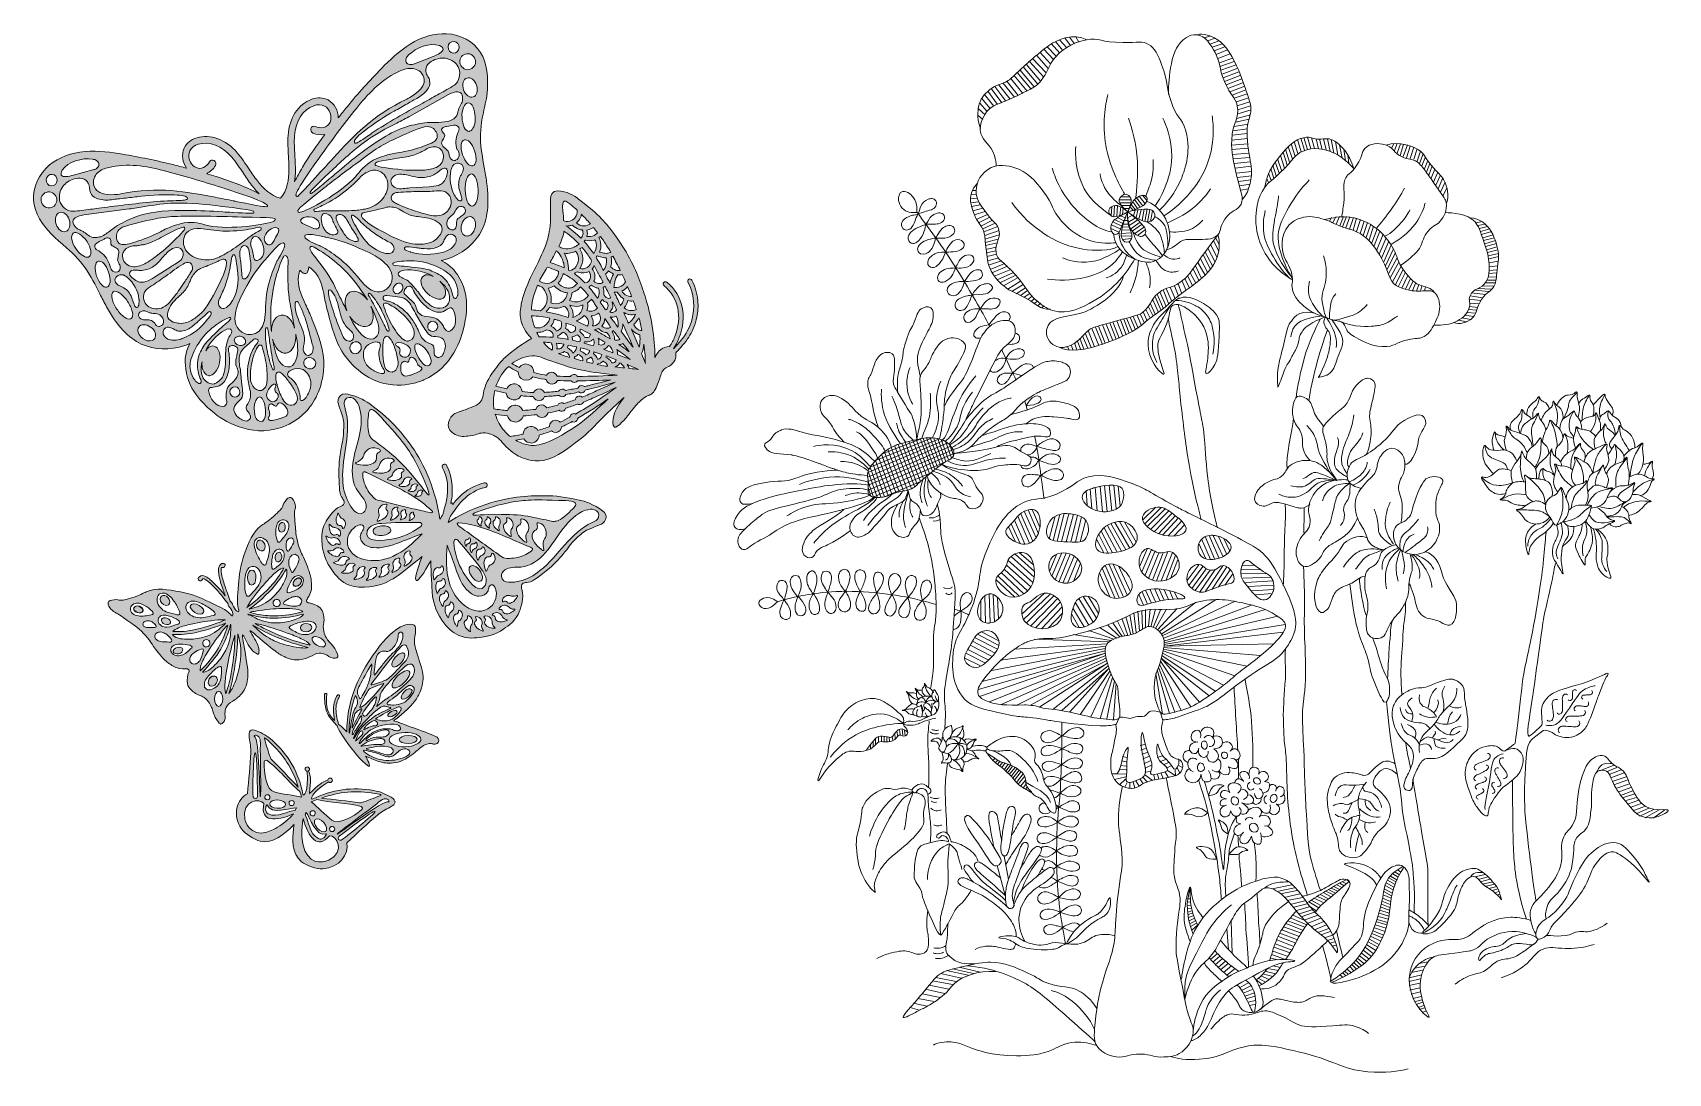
# Model space of a CAD drawing. Extents: x 26 to 586, y 226 to 583.
import ezdxf

# ---------------------------------------------------------------- set-up
doc = ezdxf.new("R2010")
doc.units = 0
doc.header["$MEASUREMENT"] = 0
doc.layers.add('Layer 1', color=7, linetype='Continuous')

msp = doc.modelspace()

# ---------------------------------------------------------------- hatches: boundary and pattern name
at = {"layer": 'Layer 1', "true_color": 0xffffff}
h = msp.add_hatch(color=7, dxfattribs=at)
h.dxf.hatch_style = 2
edge = h.paths.add_edge_path()
edge.add_spline(control_points=[(178.93, 575.84), (176.53, 579.54), (172.13, 582.04), (167.33, 582.24), (163.23, 582.44), (158.93, 581.24), (154.83, 578.64), (151.03, 576.24), (147.73, 573.14), (145.03, 570.34), (140.93, 566.14), (136.93, 561.74), (133.23, 557.14), (132.23, 555.94), (131.23, 554.64), (130.23, 553.44), (130.23, 555.84), (128.83, 558.34), (126.73, 559.54), (125.13, 560.44), (123.03, 560.44), (121.13, 559.74), (116.53, 558.04), (113.43, 553.44), (113.03, 547.34), (112.83, 544.94), (113.03, 542.64), (113.13, 540.34), (113.23, 538.74), (113.33, 537.04), (113.33, 535.44), (113.33, 532.44), (112.73, 528.34), (110.43, 525.84), (107.13, 526.54), (104.33, 529.44), (102.53, 531.74), (101.53, 533.04), (100.63, 534.44), (99.73, 535.74), (98.43, 537.64), (97.13, 539.64), (95.63, 541.44), (91.63, 546.04), (86.43, 547.94), (81.73, 546.54), (79.73, 545.94), (78.23, 544.64), (77.43, 543.04), (76.43, 540.84), (76.83, 538.04), (78.23, 536.14), (76.63, 536.54), (75.13, 536.94), (73.63, 537.34), (67.93, 538.74), (62.13, 539.94), (56.33, 540.94), (52.53, 541.54), (48.03, 542.14), (43.53, 541.84), (38.63, 541.44), (34.43, 539.84), (31.33, 537.24), (27.63, 534.14), (25.53, 529.54), (25.83, 525.14), (26.13, 520.84), (28.53, 516.64), (33.23, 512.24), (34.13, 511.44), (35.03, 510.64), (35.93, 509.84), (38.73, 507.44), (41.53, 504.84), (43.53, 501.94), (45.43, 499.14), (47.03, 496.04), (48.53, 493.04), (49.23, 491.64), (50.03, 490.04), (50.83, 488.64), (54.43, 482.04), (58.23, 477.94), (62.73, 475.84), (67.13, 473.84), (72.43, 473.64), (77.63, 475.34), (78.23, 475.54), (78.83, 475.74), (79.33, 476.04), (77.63, 472.64), (77.73, 470.04), (77.83, 468.84), (77.83, 468.84), (77.83, 468.64), (77.83, 468.64), (78.03, 460.64), (84.33, 455.14), (86.43, 453.24), (89.63, 450.44), (98.13, 444.24), (108.53, 446.64), (109.03, 446.74), (109.63, 446.94), (110.33, 447.14), (112.83, 447.94), (116.13, 449.54), (119.13, 452.64), (121.73, 455.44), (124.93, 460.34), (125.23, 468.14), (125.43, 473.64), (123.73, 478.04), (121.33, 484.14), (120.53, 486.14), (119.73, 487.84), (119.03, 489.34), (117.23, 493.24), (116.13, 495.84), (116.63, 499.24), (116.73, 499.84), (116.83, 500.54), (117.03, 501.14), (117.83, 500.24), (118.53, 499.84), (119.13, 500.04), (119.73, 500.24), (120.03, 501.04), (120.13, 502.34), (120.63, 501.94), (121.13, 501.54), (121.63, 501.04), (124.13, 498.54), (124.73, 495.74), (125.53, 491.64), (125.83, 490.04), (126.23, 488.14), (126.83, 486.04), (128.53, 479.74), (129.73, 475.24), (133.23, 470.84), (138.13, 464.74), (143.63, 462.64), (147.33, 462.04), (151.53, 461.34), (155.23, 462.04), (157.73, 462.84), (158.43, 463.04), (159.03, 463.34), (159.53, 463.54), (169.33, 467.74), (172.43, 477.84), (173.33, 481.94), (173.93, 484.64), (175.73, 492.84), (171.13, 499.44), (171.13, 499.44), (171.03, 499.64), (171.03, 499.64), (170.43, 500.54), (168.93, 502.74), (165.53, 504.44), (166.13, 504.54), (166.73, 504.74), (167.33, 504.94), (172.53, 506.64), (176.63, 509.94), (179.03, 514.14), (181.43, 518.54), (182.03, 524.04), (181.03, 531.44), (180.83, 533.04), (180.53, 534.74), (180.23, 536.34), (179.63, 539.64), (179.03, 543.04), (178.93, 546.44), (178.83, 549.94), (179.63, 553.74), (180.43, 557.34), (180.63, 558.54), (180.93, 559.74), (181.13, 560.84), (181.83, 567.44), (181.23, 572.24), (178.93, 575.84)], knot_values=[0, 0, 0, 0, 1, 1, 1, 2, 2, 2, 3, 3, 3, 4, 4, 4, 5, 5, 5, 6, 6, 6, 7, 7, 7, 8, 8, 8, 9, 9, 9, 10, 10, 10, 11, 11, 11, 12, 12, 12, 13, 13, 13, 14, 14, 14, 15, 15, 15, 16, 16, 16, 17, 17, 17, 18, 18, 18, 19, 19, 19, 20, 20, 20, 21, 21, 21, 22, 22, 22, 23, 23, 23, 24, 24, 24, 25, 25, 25, 26, 26, 26, 27, 27, 27, 28, 28, 28, 29, 29, 29, 30, 30, 30, 31, 31, 31, 32, 32, 32, 33, 33, 33, 34, 34, 34, 35, 35, 35, 36, 36, 36, 37, 37, 37, 38, 38, 38, 39, 39, 39, 40, 40, 40, 41, 41, 41, 42, 42, 42, 43, 43, 43, 44, 44, 44, 45, 45, 45, 46, 46, 46, 47, 47, 47, 48, 48, 48, 49, 49, 49, 50, 50, 50, 51, 51, 51, 52, 52, 52, 53, 53, 53, 54, 54, 54, 55, 55, 55, 56, 56, 56, 57, 57, 57, 58, 58, 58, 59, 59, 59, 60, 60, 60, 61, 61, 61, 62, 62, 62, 62], degree=3, periodic=1)
edge = h.paths.add_edge_path()
edge.add_spline(control_points=[(102.73, 514.44), (102.23, 514.14), (101.53, 513.74), (100.93, 513.34), (99.73, 512.54), (98.83, 511.84), (97.93, 511.14), (96.43, 509.94), (95.03, 508.84), (92.63, 507.44), (92.63, 507.44), (92.43, 507.34), (92.43, 507.34), (91.13, 506.54), (89.83, 505.74), (88.33, 505.24), (88.03, 505.14), (87.73, 505.04), (87.43, 504.94), (85.53, 504.54), (83.53, 504.64), (81.73, 505.24), (79.83, 505.94), (78.33, 507.14), (77.63, 508.74), (76.93, 510.24), (76.93, 512.54), (78.23, 513.94), (79.03, 514.84), (80.33, 515.34), (81.73, 515.44), (81.83, 515.44), (82.03, 515.44), (82.23, 515.44), (82.23, 515.44), (82.23, 515.44), (82.23, 515.44), (83.33, 515.44), (84.53, 515.34), (85.53, 515.14), (88.23, 514.64), (90.83, 514.44), (94.23, 514.64), (97.63, 514.74), (100.23, 515.24), (101.83, 515.64), (103.23, 515.94), (103.73, 516.04), (103.83, 515.54), (103.93, 515.14), (103.63, 514.94), (102.73, 514.44)], knot_values=[0, 0, 0, 0, 1, 1, 1, 2, 2, 2, 3, 3, 3, 4, 4, 4, 5, 5, 5, 6, 6, 6, 7, 7, 7, 8, 8, 8, 9, 9, 9, 10, 10, 10, 11, 11, 11, 12, 12, 12, 13, 13, 13, 14, 14, 14, 15, 15, 15, 16, 16, 16, 17, 17, 17, 17], degree=3, periodic=1)
edge = h.paths.add_edge_path()
edge.add_spline(control_points=[(104.73, 508.44), (104.73, 508.14), (104.83, 507.34), (104.53, 506.44), (104.23, 505.54), (103.43, 504.74), (102.73, 504.54), (102.73, 504.54), (102.73, 504.54), (102.73, 504.54), (102.33, 504.44), (102.03, 504.44), (101.73, 504.64), (101.43, 504.84), (101.33, 505.24), (101.23, 505.84), (101.13, 506.34), (101.03, 506.94), (100.83, 507.84), (100.73, 508.44), (100.53, 508.84), (100.43, 509.14), (100.23, 509.64), (100.13, 510.04), (100.23, 510.54), (100.33, 511.64), (100.93, 512.74), (101.83, 512.74), (103.33, 512.74), (104.53, 510.14), (104.73, 508.44)], knot_values=[0, 0, 0, 0, 1, 1, 1, 2, 2, 2, 3, 3, 3, 4, 4, 4, 5, 5, 5, 6, 6, 6, 7, 7, 7, 8, 8, 8, 9, 9, 9, 10, 10, 10, 10], degree=3, periodic=1)
edge = h.paths.add_edge_path()
edge.add_spline(control_points=[(100.03, 505.04), (100.33, 503.04), (100.43, 501.84), (100.03, 500.74), (99.73, 499.74), (99.03, 498.54), (98.33, 498.24), (98.33, 498.24), (98.23, 498.24), (98.23, 498.24), (98.03, 498.14), (97.83, 498.24), (97.73, 498.24), (97.23, 498.44), (97.23, 498.94), (97.13, 500.34), (97.13, 500.94), (97.03, 501.74), (96.93, 502.74), (96.83, 503.64), (96.73, 504.44), (96.63, 505.04), (96.43, 506.94), (96.23, 507.94), (96.93, 508.84), (96.93, 508.84), (96.93, 508.84), (96.93, 508.84), (97.03, 509.04), (97.73, 509.84), (98.43, 509.54), (99.53, 509.24), (99.73, 507.64), (100.03, 505.04)], knot_values=[0, 0, 0, 0, 1, 1, 1, 2, 2, 2, 3, 3, 3, 4, 4, 4, 5, 5, 5, 6, 6, 6, 7, 7, 7, 8, 8, 8, 9, 9, 9, 10, 10, 10, 11, 11, 11, 11], degree=3, periodic=1)
edge = h.paths.add_edge_path()
edge.add_spline(control_points=[(48.13, 507.74), (47.53, 508.04), (46.93, 508.44), (46.83, 509.04), (46.73, 509.54), (46.83, 509.94), (47.33, 510.34), (47.63, 510.64), (47.93, 510.74), (48.33, 510.94), (48.33, 510.94), (50.03, 511.84), (50.03, 511.84), (50.33, 512.04), (50.83, 512.24), (51.23, 512.24), (51.53, 512.24), (51.83, 512.14), (52.03, 511.94), (52.33, 511.54), (52.33, 511.04), (52.33, 510.64), (52.33, 510.44), (52.33, 510.14), (52.33, 510.04), (52.43, 509.64), (52.93, 509.44), (53.43, 509.14), (53.93, 508.94), (54.53, 508.64), (54.83, 508.14), (55.23, 507.44), (55.03, 506.74), (54.83, 505.94), (54.73, 505.54), (54.63, 505.04), (54.63, 504.64), (54.63, 504.24), (54.83, 503.94), (55.03, 503.54), (55.13, 503.34), (55.23, 503.14), (55.33, 502.94), (55.63, 502.24), (55.63, 501.34), (54.93, 500.74), (54.83, 500.64), (54.63, 500.54), (54.53, 500.54), (53.83, 500.34), (53.03, 500.64), (52.63, 501.14), (52.23, 501.64), (52.03, 502.24), (51.93, 502.84), (51.93, 502.94), (51.83, 503.14), (51.83, 503.24), (51.13, 505.14), (49.83, 506.74), (48.13, 507.74)], knot_values=[0, 0, 0, 0, 1, 1, 1, 2, 2, 2, 3, 3, 3, 4, 4, 4, 5, 5, 5, 6, 6, 6, 7, 7, 7, 8, 8, 8, 9, 9, 9, 10, 10, 10, 11, 11, 11, 12, 12, 12, 13, 13, 13, 14, 14, 14, 15, 15, 15, 16, 16, 16, 17, 17, 17, 18, 18, 18, 19, 19, 19, 20, 20, 20, 20], degree=3, periodic=1)
edge = h.paths.add_edge_path()
edge.add_spline(control_points=[(45.03, 512.84), (44.63, 513.04), (44.33, 513.34), (43.93, 513.64), (43.63, 513.84), (43.33, 514.04), (43.03, 514.24), (42.73, 514.44), (42.43, 514.64), (42.03, 514.74), (41.53, 515.04), (41.03, 515.24), (40.53, 515.64), (40.33, 515.84), (40.13, 515.94), (40.03, 516.14), (39.43, 516.94), (39.13, 517.64), (39.43, 518.34), (39.93, 519.54), (41.93, 519.94), (43.03, 520.14), (43.03, 520.14), (58.53, 522.14), (58.53, 522.14), (60.33, 522.34), (62.13, 522.64), (63.93, 522.94), (67.33, 523.54), (70.83, 524.14), (74.33, 524.14), (79.83, 524.24), (85.23, 523.64), (89.73, 523.14), (89.73, 523.14), (90.33, 523.04), (90.33, 523.04), (101.33, 521.74), (101.33, 521.44), (101.33, 521.04), (101.33, 520.94), (101.33, 520.84), (101.13, 520.74), (100.73, 520.64), (99.23, 520.64), (94.23, 520.94), (94.23, 520.94), (93.93, 520.94), (93.93, 520.94), (92.83, 521.04), (91.73, 521.04), (90.63, 521.14), (86.63, 521.44), (82.63, 521.64), (78.53, 521.64), (72.83, 521.64), (66.73, 521.54), (61.13, 519.54), (58.83, 518.74), (56.63, 517.64), (54.53, 516.44), (53.73, 515.94), (53.03, 515.44), (52.33, 514.84), (51.23, 514.04), (50.13, 513.14), (48.83, 512.64), (47.83, 512.44), (46.43, 511.94), (45.03, 512.84)], knot_values=[0, 0, 0, 0, 1, 1, 1, 2, 2, 2, 3, 3, 3, 4, 4, 4, 5, 5, 5, 6, 6, 6, 7, 7, 7, 8, 8, 8, 9, 9, 9, 10, 10, 10, 11, 11, 11, 12, 12, 12, 13, 13, 13, 14, 14, 14, 15, 15, 15, 16, 16, 16, 17, 17, 17, 18, 18, 18, 19, 19, 19, 20, 20, 20, 21, 21, 21, 22, 22, 22, 23, 23, 23, 23], degree=3, periodic=1)
edge = h.paths.add_edge_path()
edge.add_spline(control_points=[(54.33, 499.04), (54.93, 499.54), (55.83, 499.74), (56.53, 499.54), (56.63, 499.54), (56.73, 499.44), (56.83, 499.44), (56.83, 499.44), (56.83, 499.44), (56.83, 499.44), (57.23, 499.24), (57.63, 498.94), (57.93, 498.74), (60.13, 496.84), (61.63, 494.14), (61.93, 491.24), (61.93, 491.14), (62.03, 490.34), (61.93, 489.74), (61.83, 488.94), (61.63, 488.44), (61.23, 488.34), (61.23, 488.34), (61.13, 488.34), (61.13, 488.34), (60.73, 488.34), (60.53, 488.74), (59.63, 491.24), (59.43, 491.74), (59.23, 492.24), (59.23, 492.34), (58.53, 493.74), (57.53, 494.74), (56.33, 495.34), (56.13, 495.44), (56.03, 495.44), (55.83, 495.54), (55.53, 495.64), (55.13, 495.84), (54.83, 496.04), (54.23, 496.44), (53.83, 496.94), (53.73, 497.44), (53.63, 497.94), (53.83, 498.54), (54.33, 499.04)], knot_values=[0, 0, 0, 0, 1, 1, 1, 2, 2, 2, 3, 3, 3, 4, 4, 4, 5, 5, 5, 6, 6, 6, 7, 7, 7, 8, 8, 8, 9, 9, 9, 10, 10, 10, 11, 11, 11, 12, 12, 12, 13, 13, 13, 14, 14, 14, 15, 15, 15, 15], degree=3, periodic=1)
edge = h.paths.add_edge_path()
edge.add_spline(control_points=[(59.13, 499.04), (58.93, 499.24), (58.73, 499.54), (58.73, 499.94), (58.73, 499.94), (58.73, 500.04), (58.73, 500.04), (58.73, 500.54), (59.13, 500.94), (59.53, 501.04), (60.13, 501.24), (60.63, 501.14), (61.23, 501.14), (61.43, 501.14), (61.63, 501.14), (61.83, 501.04), (62.53, 501.04), (63.33, 501.14), (64.03, 501.24), (65.53, 501.54), (66.83, 502.24), (67.93, 503.24), (68.63, 503.84), (69.23, 504.64), (69.93, 505.34), (70.93, 506.54), (72.03, 507.84), (73.43, 508.54), (74.43, 509.04), (75.43, 509.04), (76.13, 508.64), (76.93, 508.14), (77.33, 507.14), (77.03, 506.14), (76.73, 504.54), (75.13, 503.74), (73.83, 502.94), (73.43, 502.74), (73.13, 502.54), (72.83, 502.34), (72.83, 502.34), (67.23, 498.74), (67.23, 498.74), (66.43, 498.24), (65.43, 497.54), (64.33, 497.24), (63.83, 497.04), (63.23, 496.94), (62.73, 497.04), (61.53, 497.04), (60.13, 497.94), (59.13, 499.04)], knot_values=[0, 0, 0, 0, 1, 1, 1, 2, 2, 2, 3, 3, 3, 4, 4, 4, 5, 5, 5, 6, 6, 6, 7, 7, 7, 8, 8, 8, 9, 9, 9, 10, 10, 10, 11, 11, 11, 12, 12, 12, 13, 13, 13, 14, 14, 14, 15, 15, 15, 16, 16, 16, 17, 17, 17, 17], degree=3, periodic=1)
edge = h.paths.add_edge_path()
edge.add_spline(control_points=[(56.43, 507.04), (56.63, 507.44), (56.83, 507.84), (57.23, 508.24), (57.63, 508.74), (58.23, 509.04), (58.93, 509.24), (59.63, 509.44), (60.23, 509.54), (60.93, 509.54), (61.43, 509.54), (61.93, 509.64), (62.33, 509.74), (62.53, 509.84), (62.73, 509.84), (63.03, 509.84), (63.43, 509.94), (63.73, 509.94), (64.13, 510.04), (65.73, 510.54), (67.43, 511.24), (69.43, 512.34), (76.43, 516.14), (77.23, 516.14), (77.53, 515.74), (77.93, 515.24), (77.03, 514.24), (73.53, 510.84), (70.23, 507.64), (67.93, 505.94), (66.33, 504.84), (65.23, 504.04), (63.73, 503.14), (62.23, 502.64), (60.83, 502.14), (59.43, 502.14), (58.03, 502.94), (56.63, 503.84), (55.93, 505.64), (56.43, 507.04)], knot_values=[0, 0, 0, 0, 1, 1, 1, 2, 2, 2, 3, 3, 3, 4, 4, 4, 5, 5, 5, 6, 6, 6, 7, 7, 7, 8, 8, 8, 9, 9, 9, 10, 10, 10, 11, 11, 11, 12, 12, 12, 13, 13, 13, 13], degree=3, periodic=1)
edge = h.paths.add_edge_path()
edge.add_spline(control_points=[(63.73, 493.44), (63.73, 493.54), (63.83, 493.64), (63.93, 493.74), (64.43, 494.64), (65.33, 495.24), (66.23, 495.74), (67.93, 496.84), (69.53, 498.04), (71.13, 499.14), (73.03, 500.54), (75.03, 501.94), (77.03, 503.24), (77.73, 503.64), (78.63, 504.14), (79.43, 503.64), (80.13, 503.24), (80.43, 502.24), (80.23, 501.54), (80.13, 501.04), (79.83, 500.54), (79.53, 500.14), (79.43, 499.94), (79.33, 499.74), (79.13, 499.54), (78.83, 498.94), (78.43, 498.34), (78.03, 497.84), (78.03, 497.84), (77.73, 497.34), (77.73, 497.34), (76.43, 495.24), (75.23, 493.64), (74.13, 492.24), (73.93, 492.04), (73.83, 491.84), (73.63, 491.64), (72.53, 490.24), (71.43, 488.84), (69.63, 488.14), (69.63, 488.14), (69.53, 488.14), (69.53, 488.14), (67.83, 487.64), (66.03, 487.94), (64.83, 488.94), (63.63, 490.04), (63.13, 491.94), (63.73, 493.44)], knot_values=[0, 0, 0, 0, 1, 1, 1, 2, 2, 2, 3, 3, 3, 4, 4, 4, 5, 5, 5, 6, 6, 6, 7, 7, 7, 8, 8, 8, 9, 9, 9, 10, 10, 10, 11, 11, 11, 12, 12, 12, 13, 13, 13, 14, 14, 14, 15, 15, 15, 16, 16, 16, 16], degree=3, periodic=1)
edge = h.paths.add_edge_path()
edge.add_spline(control_points=[(72.03, 487.44), (72.83, 489.54), (74.33, 491.04), (75.83, 492.34), (76.93, 493.44), (78.03, 494.44), (78.63, 495.64), (78.93, 496.34), (79.23, 496.94), (79.43, 497.44), (80.23, 499.24), (80.63, 500.04), (82.03, 501.14), (82.53, 501.44), (82.73, 501.54), (83.63, 501.94), (84.03, 502.14), (84.73, 502.34), (85.53, 502.74), (87.33, 503.44), (88.43, 503.94), (89.23, 504.34), (90.63, 504.94), (91.03, 505.14), (91.43, 504.84), (92.73, 503.94), (91.53, 500.24), (87.43, 492.54), (85.43, 488.74), (83.93, 486.84), (81.83, 485.24), (81.03, 484.64), (79.83, 483.74), (78.33, 483.24), (77.53, 482.94), (76.63, 482.84), (75.63, 482.94), (74.73, 483.04), (72.53, 483.34), (71.83, 484.94), (71.63, 485.54), (71.63, 486.44), (72.03, 487.44)], knot_values=[0, 0, 0, 0, 1, 1, 1, 2, 2, 2, 3, 3, 3, 4, 4, 4, 5, 5, 5, 6, 6, 6, 7, 7, 7, 8, 8, 8, 9, 9, 9, 10, 10, 10, 11, 11, 11, 12, 12, 12, 13, 13, 13, 14, 14, 14, 14], degree=3, periodic=1)
edge = h.paths.add_edge_path()
edge.add_spline(control_points=[(89.13, 489.74), (89.13, 490.54), (89.43, 491.24), (89.83, 491.94), (89.83, 491.94), (89.83, 492.04), (89.83, 492.04), (90.53, 493.44), (91.23, 495.04), (91.73, 496.64), (92.33, 498.34), (92.73, 500.04), (93.13, 501.84), (93.13, 501.94), (93.13, 502.14), (93.23, 502.44), (93.63, 505.64), (93.93, 506.44), (94.43, 506.44), (94.43, 506.44), (94.43, 506.44), (94.43, 506.44), (94.93, 506.34), (95.13, 505.74), (95.53, 502.34), (95.53, 502.14), (95.53, 502.04), (95.63, 501.94), (96.43, 496.74), (95.63, 492.64), (93.13, 489.54), (92.73, 489.04), (92.13, 488.44), (91.33, 488.14), (91.13, 488.04), (90.93, 488.04), (90.73, 488.04), (89.93, 488.04), (89.13, 488.84), (89.13, 489.74)], knot_values=[0, 0, 0, 0, 1, 1, 1, 2, 2, 2, 3, 3, 3, 4, 4, 4, 5, 5, 5, 6, 6, 6, 7, 7, 7, 8, 8, 8, 9, 9, 9, 10, 10, 10, 11, 11, 11, 12, 12, 12, 13, 13, 13, 13], degree=3, periodic=1)
edge = h.paths.add_edge_path()
edge.add_spline(control_points=[(105.73, 514.04), (106.53, 515.14), (107.93, 515.74), (108.83, 515.74), (109.33, 515.74), (109.53, 515.54), (109.73, 515.34), (110.13, 514.84), (109.73, 514.14), (108.73, 512.34), (108.03, 510.94), (107.53, 510.04), (106.83, 509.84), (106.73, 509.84), (106.53, 509.74), (106.33, 509.84), (105.73, 509.94), (105.33, 510.54), (105.03, 510.94), (104.53, 512.24), (105.33, 513.54), (105.73, 514.04)], knot_values=[0, 0, 0, 0, 1, 1, 1, 2, 2, 2, 3, 3, 3, 4, 4, 4, 5, 5, 5, 6, 6, 6, 7, 7, 7, 7], degree=3, periodic=1)
edge = h.paths.add_edge_path()
edge.add_spline(control_points=[(108.63, 518.54), (108.63, 518.44), (108.63, 518.34), (108.43, 518.14), (108.33, 518.04), (108.03, 517.94), (107.63, 517.74), (104.03, 516.54), (91.13, 514.74), (84.53, 516.74), (84.53, 516.74), (84.43, 516.74), (84.43, 516.74), (83.53, 517.04), (80.73, 517.84), (77.43, 517.34), (76.23, 517.14), (75.23, 516.84), (74.03, 516.44), (72.33, 515.84), (71.33, 515.44), (69.83, 514.64), (69.13, 514.24), (68.23, 513.84), (67.03, 513.24), (63.93, 511.84), (61.13, 510.94), (59.33, 510.44), (57.13, 509.84), (55.83, 509.74), (55.03, 510.44), (54.13, 511.24), (54.03, 512.94), (54.43, 514.04), (54.93, 515.44), (56.23, 516.24), (62.83, 517.74), (66.73, 518.64), (68.73, 519.04), (71.33, 519.34), (73.83, 519.64), (75.53, 519.64), (81.53, 519.64), (89.03, 519.64), (92.73, 519.54), (97.23, 519.34), (107.83, 519.24), (108.53, 519.14), (108.63, 518.54)], knot_values=[0, 0, 0, 0, 1, 1, 1, 2, 2, 2, 3, 3, 3, 4, 4, 4, 5, 5, 5, 6, 6, 6, 7, 7, 7, 8, 8, 8, 9, 9, 9, 10, 10, 10, 11, 11, 11, 12, 12, 12, 13, 13, 13, 14, 14, 14, 15, 15, 15, 16, 16, 16, 16], degree=3, periodic=1)
edge = h.paths.add_edge_path()
edge.add_spline(control_points=[(79.33, 542.04), (79.83, 543.14), (80.93, 543.94), (82.23, 544.34), (86.03, 545.44), (90.33, 543.84), (93.73, 539.94), (95.13, 538.24), (96.33, 536.44), (97.63, 534.54), (98.53, 533.14), (99.43, 531.74), (100.53, 530.34), (101.33, 529.24), (102.23, 528.24), (103.13, 527.34), (101.43, 528.24), (99.73, 529.04), (98.03, 529.74), (93.93, 531.44), (89.53, 532.94), (85.13, 534.24), (86.33, 534.84), (87.43, 535.84), (88.13, 537.04), (88.43, 537.64), (88.33, 538.34), (87.73, 538.74), (87.13, 539.14), (86.43, 538.94), (86.13, 538.34), (85.13, 536.64), (83.13, 535.34), (81.13, 536.54), (79.33, 537.54), (78.53, 540.24), (79.33, 542.04)], knot_values=[0, 0, 0, 0, 1, 1, 1, 2, 2, 2, 3, 3, 3, 4, 4, 4, 5, 5, 5, 6, 6, 6, 7, 7, 7, 8, 8, 8, 9, 9, 9, 10, 10, 10, 11, 11, 11, 12, 12, 12, 12], degree=3, periodic=1)
edge = h.paths.add_edge_path()
edge.add_spline(control_points=[(52.63, 536.64), (59.23, 537.84), (65.53, 536.64), (71.43, 535.04), (78.13, 533.24), (84.93, 531.24), (91.53, 529.04), (91.53, 529.04), (92.03, 528.94), (92.03, 528.94), (106.23, 524.34), (106.03, 523.54), (105.93, 523.14), (105.93, 523.14), (105.93, 523.14), (105.93, 523.14), (105.93, 523.04), (105.93, 522.94), (105.73, 522.94), (105.33, 522.84), (103.53, 523.04), (95.73, 524.64), (95.03, 524.74), (94.53, 524.84), (94.43, 524.94), (92.23, 525.34), (90.13, 525.74), (88.03, 526.14), (78.03, 528.04), (68.63, 529.94), (55.73, 527.34), (55.13, 527.24), (49.93, 526.24), (47.53, 528.44), (46.73, 529.24), (46.33, 530.24), (46.33, 531.54), (46.43, 532.94), (47.23, 534.34), (48.63, 535.24), (49.83, 536.04), (51.33, 536.34), (52.63, 536.64)], knot_values=[0, 0, 0, 0, 1, 1, 1, 2, 2, 2, 3, 3, 3, 4, 4, 4, 5, 5, 5, 6, 6, 6, 7, 7, 7, 8, 8, 8, 9, 9, 9, 10, 10, 10, 11, 11, 11, 12, 12, 12, 13, 13, 13, 14, 14, 14, 14], degree=3, periodic=1)
edge = h.paths.add_edge_path()
edge.add_spline(control_points=[(35.63, 535.44), (37.53, 538.44), (42.53, 539.74), (46.03, 539.24), (46.53, 539.14), (47.03, 539.04), (47.43, 538.74), (47.93, 538.44), (48.23, 537.84), (48.23, 537.34), (48.23, 536.84), (47.93, 536.44), (47.43, 536.04), (47.43, 536.04), (47.43, 536.04), (47.43, 536.04), (47.23, 535.84), (46.93, 535.74), (46.53, 535.64), (46.43, 535.64), (46.33, 535.54), (46.13, 535.54), (46.13, 535.54), (39.53, 533.74), (39.53, 533.74), (37.83, 533.34), (35.93, 532.84), (35.33, 533.74), (35.13, 534.14), (35.23, 534.64), (35.63, 535.44)], knot_values=[0, 0, 0, 0, 1, 1, 1, 2, 2, 2, 3, 3, 3, 4, 4, 4, 5, 5, 5, 6, 6, 6, 7, 7, 7, 8, 8, 8, 9, 9, 9, 10, 10, 10, 10], degree=3, periodic=1)
edge = h.paths.add_edge_path()
edge.add_spline(control_points=[(35.83, 529.84), (36.73, 531.04), (38.13, 532.04), (39.73, 532.44), (40.73, 532.74), (41.63, 532.74), (42.33, 532.64), (42.43, 532.64), (42.53, 532.64), (42.53, 532.54), (42.53, 532.54), (42.53, 532.54), (42.53, 532.54), (43.43, 532.34), (44.13, 531.74), (44.53, 531.04), (44.83, 530.44), (44.93, 529.74), (45.03, 529.14), (45.13, 528.64), (45.13, 528.24), (45.33, 527.74), (45.63, 526.94), (46.33, 526.24), (47.23, 525.84), (47.93, 525.54), (48.73, 525.34), (49.63, 525.24), (51.13, 525.04), (52.73, 525.34), (54.23, 525.54), (54.53, 525.54), (54.93, 525.64), (55.23, 525.64), (55.23, 525.64), (56.13, 525.74), (56.13, 525.74), (57.83, 525.94), (59.63, 526.14), (61.33, 526.34), (64.73, 526.74), (69.23, 527.14), (73.73, 526.94), (73.83, 526.94), (73.93, 526.94), (74.03, 526.94), (76.63, 526.94), (78.43, 526.64), (78.53, 525.84), (78.53, 525.74), (78.53, 525.64), (78.43, 525.54), (78.33, 525.44), (78.23, 525.44), (78.13, 525.34), (77.53, 525.14), (76.03, 525.04), (72.33, 524.94), (72.03, 524.94), (71.73, 524.94), (71.73, 524.94), (65.23, 524.54), (58.63, 523.74), (52.23, 522.94), (50.83, 522.74), (49.43, 522.64), (48.13, 522.44), (47.23, 522.34), (46.23, 522.14), (45.33, 522.04), (43.33, 521.74), (41.33, 521.44), (39.33, 521.34), (37.23, 521.24), (35.23, 523.14), (34.73, 525.04), (34.53, 526.74), (34.83, 528.44), (35.83, 529.84)], knot_values=[0, 0, 0, 0, 1, 1, 1, 2, 2, 2, 3, 3, 3, 4, 4, 4, 5, 5, 5, 6, 6, 6, 7, 7, 7, 8, 8, 8, 9, 9, 9, 10, 10, 10, 11, 11, 11, 12, 12, 12, 13, 13, 13, 14, 14, 14, 15, 15, 15, 16, 16, 16, 17, 17, 17, 18, 18, 18, 19, 19, 19, 20, 20, 20, 21, 21, 21, 22, 22, 22, 23, 23, 23, 24, 24, 24, 25, 25, 25, 26, 26, 26, 26], degree=3, periodic=1)
edge = h.paths.add_edge_path()
edge.add_spline(control_points=[(31.43, 533.94), (32.43, 534.24), (33.53, 533.74), (33.83, 532.64), (34.13, 531.64), (33.63, 530.54), (32.63, 530.14), (31.63, 529.74), (30.53, 530.34), (30.23, 531.44), (29.93, 532.54), (30.43, 533.54), (31.43, 533.94)], knot_values=[0, 0, 0, 0, 1, 1, 1, 2, 2, 2, 3, 3, 3, 4, 4, 4, 4], degree=3, periodic=1)
edge = h.paths.add_edge_path()
edge.add_spline(control_points=[(28.53, 524.44), (28.03, 525.84), (28.83, 527.44), (30.23, 527.84), (31.63, 528.34), (33.13, 527.54), (33.63, 526.04), (34.13, 524.64), (33.33, 523.04), (31.93, 522.64), (30.53, 522.14), (29.03, 522.94), (28.53, 524.44)], knot_values=[0, 0, 0, 0, 1, 1, 1, 2, 2, 2, 3, 3, 3, 4, 4, 4, 4], degree=3, periodic=1)
edge = h.paths.add_edge_path()
edge.add_spline(control_points=[(33.53, 516.94), (32.93, 518.74), (33.43, 520.54), (34.73, 520.94), (36.03, 521.34), (37.43, 520.24), (38.03, 518.44), (38.63, 516.64), (38.13, 514.84), (36.83, 514.44), (35.63, 514.04), (34.13, 515.14), (33.53, 516.94)], knot_values=[0, 0, 0, 0, 1, 1, 1, 2, 2, 2, 3, 3, 3, 4, 4, 4, 4], degree=3, periodic=1)
edge = h.paths.add_edge_path()
edge.add_spline(control_points=[(44.63, 505.64), (44.13, 505.44), (43.43, 505.64), (42.73, 506.14), (41.93, 506.64), (41.03, 507.54), (40.33, 508.54), (39.63, 509.54), (39.13, 510.64), (38.93, 511.64), (38.73, 512.64), (38.93, 513.44), (39.43, 513.84), (39.93, 514.24), (40.73, 514.14), (41.63, 513.54), (42.43, 513.04), (43.33, 512.14), (44.03, 511.14), (45.53, 508.84), (45.93, 506.54), (44.93, 505.84), (44.83, 505.74), (44.73, 505.64), (44.63, 505.64)], knot_values=[0, 0, 0, 0, 1, 1, 1, 2, 2, 2, 3, 3, 3, 4, 4, 4, 5, 5, 5, 6, 6, 6, 7, 7, 7, 8, 8, 8, 8], degree=3, periodic=1)
edge = h.paths.add_edge_path()
edge.add_spline(control_points=[(47.43, 499.14), (46.63, 501.64), (46.83, 503.84), (48.03, 504.24), (49.13, 504.64), (50.63, 503.04), (51.53, 500.44), (52.43, 497.84), (52.13, 495.74), (50.93, 495.34), (49.83, 495.04), (48.33, 496.64), (47.43, 499.14)], knot_values=[0, 0, 0, 0, 1, 1, 1, 2, 2, 2, 3, 3, 3, 4, 4, 4, 4], degree=3, periodic=1)
edge = h.paths.add_edge_path()
edge.add_spline(control_points=[(59.23, 484.54), (59.13, 484.44), (59.03, 484.44), (58.93, 484.44), (58.43, 484.24), (57.73, 484.44), (56.93, 485.04), (56.03, 485.64), (55.13, 486.64), (54.33, 487.84), (53.53, 489.04), (52.93, 490.24), (52.73, 491.34), (52.43, 492.44), (52.63, 493.34), (53.13, 493.74), (53.63, 494.14), (54.53, 493.94), (55.43, 493.24), (56.33, 492.64), (57.23, 491.64), (58.03, 490.44), (58.83, 489.24), (59.43, 488.04), (59.63, 486.94), (59.93, 485.84), (59.83, 484.94), (59.23, 484.54)], knot_values=[0, 0, 0, 0, 1, 1, 1, 2, 2, 2, 3, 3, 3, 4, 4, 4, 5, 5, 5, 6, 6, 6, 7, 7, 7, 8, 8, 8, 9, 9, 9, 9], degree=3, periodic=1)
edge = h.paths.add_edge_path()
edge.add_spline(control_points=[(67.33, 477.74), (67.13, 477.44), (66.83, 477.14), (66.43, 477.04), (65.53, 476.74), (64.33, 476.94), (63.23, 477.74), (62.53, 478.24), (61.93, 478.94), (61.73, 479.64), (61.43, 480.44), (61.53, 481.14), (61.83, 481.64), (62.53, 482.74), (64.43, 482.74), (65.93, 481.64), (67.43, 480.64), (68.03, 478.84), (67.33, 477.74)], knot_values=[0, 0, 0, 0, 1, 1, 1, 2, 2, 2, 3, 3, 3, 4, 4, 4, 5, 5, 5, 6, 6, 6, 6], degree=3, periodic=1)
edge = h.paths.add_edge_path()
edge.add_spline(control_points=[(68.73, 481.84), (68.03, 481.94), (67.63, 482.44), (67.33, 482.94), (67.23, 483.14), (67.13, 483.24), (66.93, 483.34), (66.53, 483.74), (65.93, 484.04), (65.33, 484.14), (65.03, 484.14), (64.73, 484.14), (64.43, 484.14), (64.13, 484.14), (63.83, 484.14), (63.53, 484.14), (62.83, 484.14), (62.13, 484.54), (61.83, 485.24), (61.63, 485.94), (61.93, 486.74), (62.63, 487.04), (63.53, 487.54), (64.43, 487.14), (65.13, 486.74), (65.33, 486.64), (65.43, 486.54), (65.63, 486.54), (65.63, 486.54), (65.63, 486.54), (65.63, 486.54), (65.63, 486.54), (65.73, 486.54), (65.73, 486.54), (66.13, 486.34), (66.63, 486.34), (67.13, 486.34), (67.73, 486.34), (68.43, 486.24), (69.03, 485.84), (69.93, 485.24), (70.53, 484.24), (70.33, 483.24), (70.23, 482.64), (69.83, 482.14), (69.23, 481.94), (69.13, 481.84), (68.93, 481.84), (68.73, 481.84)], knot_values=[0, 0, 0, 0, 1, 1, 1, 2, 2, 2, 3, 3, 3, 4, 4, 4, 5, 5, 5, 6, 6, 6, 7, 7, 7, 8, 8, 8, 9, 9, 9, 10, 10, 10, 11, 11, 11, 12, 12, 12, 13, 13, 13, 14, 14, 14, 15, 15, 15, 16, 16, 16, 16], degree=3, periodic=1)
edge = h.paths.add_edge_path()
edge.add_spline(control_points=[(77.03, 477.84), (76.73, 477.74), (76.53, 477.64), (76.23, 477.54), (75.53, 477.34), (74.83, 477.14), (74.23, 477.14), (73.03, 477.04), (71.53, 477.34), (70.63, 478.54), (70.33, 478.94), (70.13, 479.44), (70.23, 479.94), (70.23, 480.34), (70.43, 480.74), (70.63, 481.04), (71.13, 481.64), (71.93, 481.74), (72.53, 481.54), (73.03, 481.44), (73.43, 481.14), (73.83, 480.94), (74.13, 480.74), (74.33, 480.64), (74.63, 480.54), (75.73, 480.04), (77.13, 480.24), (78.53, 480.84), (79.83, 481.44), (80.83, 482.44), (81.93, 483.34), (82.33, 483.74), (82.73, 484.04), (83.13, 484.44), (83.93, 485.14), (84.73, 485.94), (85.53, 486.64), (85.73, 486.84), (86.03, 486.94), (86.23, 486.94), (86.33, 486.94), (86.53, 486.84), (86.63, 486.54), (86.83, 486.04), (86.33, 485.34), (85.63, 484.54), (85.53, 484.44), (85.53, 484.34), (85.43, 484.34), (83.43, 481.44), (80.43, 479.14), (77.03, 477.84)], knot_values=[0, 0, 0, 0, 1, 1, 1, 2, 2, 2, 3, 3, 3, 4, 4, 4, 5, 5, 5, 6, 6, 6, 7, 7, 7, 8, 8, 8, 9, 9, 9, 10, 10, 10, 11, 11, 11, 12, 12, 12, 13, 13, 13, 14, 14, 14, 15, 15, 15, 16, 16, 16, 17, 17, 17, 17], degree=3, periodic=1)
edge = h.paths.add_edge_path()
edge.add_spline(control_points=[(82.83, 464.24), (83.23, 463.34), (83.43, 462.74), (83.03, 462.44), (83.03, 462.44), (82.93, 462.44), (82.93, 462.34), (82.33, 462.14), (81.63, 462.84), (81.63, 462.84), (81.23, 463.24), (80.83, 463.74), (80.53, 464.24), (79.93, 465.24), (79.53, 466.34), (79.43, 467.54), (79.33, 468.34), (79.43, 469.14), (79.63, 470.04), (80.13, 472.24), (81.23, 474.54), (83.03, 477.04), (84.53, 479.14), (86.33, 480.94), (88.43, 482.44), (90.03, 483.54), (92.53, 485.04), (93.13, 484.94), (93.23, 484.94), (93.33, 484.84), (93.33, 484.74), (93.53, 484.44), (93.33, 484.14), (91.93, 483.04), (91.13, 482.34), (90.03, 481.44), (88.73, 480.14), (86.13, 477.64), (84.93, 476.44), (83.93, 474.84), (83.13, 473.54), (82.13, 471.74), (82.03, 469.34), (81.73, 467.24), (82.43, 465.44), (82.83, 464.24)], knot_values=[0, 0, 0, 0, 1, 1, 1, 2, 2, 2, 3, 3, 3, 4, 4, 4, 5, 5, 5, 6, 6, 6, 7, 7, 7, 8, 8, 8, 9, 9, 9, 10, 10, 10, 11, 11, 11, 12, 12, 12, 13, 13, 13, 14, 14, 14, 15, 15, 15, 15], degree=3, periodic=1)
edge = h.paths.add_edge_path()
edge.add_spline(control_points=[(95.53, 478.34), (95.93, 478.54), (96.43, 478.54), (96.93, 478.44), (97.43, 478.34), (97.83, 478.04), (98.13, 477.64), (98.43, 477.24), (98.53, 476.84), (98.43, 476.34), (98.33, 475.94), (98.03, 475.54), (97.53, 475.44), (97.53, 475.44), (97.43, 475.44), (97.43, 475.44), (97.03, 475.34), (96.63, 475.34), (96.13, 475.44), (95.63, 475.54), (95.23, 475.84), (94.93, 476.24), (94.63, 476.64), (94.53, 477.04), (94.63, 477.54), (94.73, 477.84), (95.03, 478.24), (95.53, 478.34)], knot_values=[0, 0, 0, 0, 1, 1, 1, 2, 2, 2, 3, 3, 3, 4, 4, 4, 5, 5, 5, 6, 6, 6, 7, 7, 7, 8, 8, 8, 9, 9, 9, 9], degree=3, periodic=1)
edge = h.paths.add_edge_path()
edge.add_spline(control_points=[(83.33, 468.64), (83.43, 469.04), (83.43, 469.44), (83.53, 469.74), (83.43, 468.74), (83.53, 467.84), (83.83, 467.04), (84.23, 465.94), (84.83, 465.24), (85.63, 465.04), (85.93, 464.94), (86.33, 464.94), (86.63, 465.14), (87.13, 465.34), (87.63, 465.64), (88.03, 466.14), (88.73, 466.94), (89.23, 468.14), (89.53, 469.44), (89.83, 470.74), (89.73, 472.04), (89.43, 473.14), (89.03, 474.24), (88.43, 474.94), (87.63, 475.14), (86.83, 475.34), (85.93, 474.94), (85.23, 474.04), (85.13, 473.84), (84.93, 473.74), (84.83, 473.54), (84.93, 473.84), (85.13, 474.14), (85.23, 474.34), (87.43, 478.34), (91.13, 480.94), (92.73, 481.04), (93.23, 481.04), (93.43, 480.94), (93.53, 480.74), (94.03, 480.14), (93.43, 479.24), (93.13, 478.74), (93.13, 478.74), (93.03, 478.64), (93.03, 478.64), (92.63, 478.04), (92.43, 477.34), (92.13, 476.64), (91.73, 475.24), (91.63, 473.74), (91.63, 472.44), (91.63, 472.04), (91.63, 471.64), (91.63, 471.34), (91.63, 469.14), (91.53, 466.94), (90.73, 464.94), (90.23, 463.74), (89.33, 462.94), (88.03, 462.34), (87.93, 462.34), (87.93, 462.24), (87.83, 462.24), (86.43, 461.74), (84.73, 462.84), (83.93, 464.14), (83.13, 465.74), (83.13, 467.44), (83.33, 468.64)], knot_values=[0, 0, 0, 0, 1, 1, 1, 2, 2, 2, 3, 3, 3, 4, 4, 4, 5, 5, 5, 6, 6, 6, 7, 7, 7, 8, 8, 8, 9, 9, 9, 10, 10, 10, 11, 11, 11, 12, 12, 12, 13, 13, 13, 14, 14, 14, 15, 15, 15, 16, 16, 16, 17, 17, 17, 18, 18, 18, 19, 19, 19, 20, 20, 20, 21, 21, 21, 22, 22, 22, 23, 23, 23, 23], degree=3, periodic=1)
edge = h.paths.add_edge_path()
edge.add_spline(control_points=[(91.93, 456.74), (92.03, 456.14), (92.13, 455.44), (91.73, 454.94), (91.63, 454.74), (91.43, 454.64), (91.23, 454.54), (91.13, 454.54), (91.03, 454.44), (90.93, 454.44), (88.23, 454.14), (86.33, 457.24), (85.83, 459.44), (85.73, 460.14), (85.83, 460.64), (86.23, 460.84), (86.43, 460.94), (86.53, 460.94), (86.73, 460.94), (86.93, 460.94), (87.13, 460.94), (87.33, 461.04), (88.33, 461.14), (89.23, 461.24), (90.03, 461.84), (90.93, 462.54), (91.63, 463.44), (92.03, 464.54), (92.63, 466.04), (92.93, 467.74), (92.93, 469.74), (92.93, 470.64), (92.93, 471.54), (92.83, 472.44), (92.83, 472.54), (92.83, 472.74), (92.73, 472.94), (92.63, 473.54), (92.43, 474.34), (92.83, 474.84), (93.13, 475.24), (93.63, 475.34), (94.23, 475.34), (94.73, 475.24), (95.43, 474.94), (95.73, 474.44), (95.93, 474.04), (95.83, 473.64), (95.73, 473.24), (95.23, 471.04), (95.13, 470.24), (95.13, 469.94), (94.93, 468.94), (95.23, 468.34), (95.53, 467.64), (95.83, 466.94), (96.03, 466.34), (95.83, 465.34), (95.53, 464.14), (94.63, 463.34), (93.83, 462.54), (93.13, 461.94), (92.43, 461.24), (92.13, 460.44), (91.73, 459.34), (91.73, 458.24), (91.83, 457.14), (91.83, 457.04), (91.83, 456.94), (91.93, 456.74)], knot_values=[0, 0, 0, 0, 1, 1, 1, 2, 2, 2, 3, 3, 3, 4, 4, 4, 5, 5, 5, 6, 6, 6, 7, 7, 7, 8, 8, 8, 9, 9, 9, 10, 10, 10, 11, 11, 11, 12, 12, 12, 13, 13, 13, 14, 14, 14, 15, 15, 15, 16, 16, 16, 17, 17, 17, 18, 18, 18, 19, 19, 19, 20, 20, 20, 21, 21, 21, 22, 22, 22, 23, 23, 23, 23], degree=3, periodic=1)
edge = h.paths.add_edge_path()
edge.add_spline(control_points=[(96.43, 459.94), (96.73, 459.04), (96.23, 458.04), (95.33, 457.74), (94.43, 457.44), (93.43, 457.94), (93.13, 458.84), (92.83, 459.74), (93.33, 460.74), (94.23, 461.04), (95.13, 461.44), (96.13, 460.94), (96.43, 459.94)], knot_values=[0, 0, 0, 0, 1, 1, 1, 2, 2, 2, 3, 3, 3, 4, 4, 4, 4], degree=3, periodic=1)
edge = h.paths.add_edge_path()
edge.add_spline(control_points=[(99.43, 455.74), (99.33, 455.64), (99.23, 455.44), (99.23, 455.34), (98.93, 454.84), (98.63, 454.34), (98.63, 453.84), (98.73, 453.34), (99.03, 452.94), (99.33, 452.54), (99.73, 451.94), (100.23, 451.34), (100.13, 450.64), (100.03, 450.14), (99.63, 449.64), (99.13, 449.54), (98.93, 449.44), (98.83, 449.44), (98.63, 449.44), (98.03, 449.44), (97.43, 449.74), (96.93, 450.04), (96.33, 450.44), (95.73, 450.84), (95.23, 451.44), (94.73, 452.14), (94.43, 452.94), (94.43, 453.64), (94.53, 454.74), (95.23, 455.44), (96.03, 456.14), (96.73, 456.74), (97.33, 457.34), (97.43, 458.24), (97.53, 459.14), (97.43, 460.14), (97.33, 461.04), (97.33, 461.24), (97.23, 461.54), (97.23, 461.74), (97.23, 461.74), (96.73, 466.54), (96.73, 466.54), (96.73, 466.94), (96.63, 467.34), (96.53, 467.74), (96.23, 469.54), (96.03, 471.44), (96.83, 473.04), (97.33, 474.04), (98.13, 474.64), (98.73, 475.24), (98.73, 475.24), (101.03, 477.24), (101.03, 477.24), (101.43, 477.64), (101.93, 477.74), (102.33, 477.54), (102.33, 477.54), (102.33, 477.54), (102.33, 477.54), (102.63, 477.44), (102.73, 477.14), (102.73, 477.04), (102.83, 476.54), (102.43, 475.94), (102.03, 475.54), (102.03, 475.44), (101.93, 475.44), (101.93, 475.44), (101.43, 474.84), (101.03, 474.14), (100.73, 473.34), (99.53, 470.84), (98.93, 467.84), (99.13, 464.94), (99.23, 463.44), (99.53, 461.94), (100.03, 459.94), (100.33, 458.54), (100.13, 456.94), (99.43, 455.74)], knot_values=[0, 0, 0, 0, 1, 1, 1, 2, 2, 2, 3, 3, 3, 4, 4, 4, 5, 5, 5, 6, 6, 6, 7, 7, 7, 8, 8, 8, 9, 9, 9, 10, 10, 10, 11, 11, 11, 12, 12, 12, 13, 13, 13, 14, 14, 14, 15, 15, 15, 16, 16, 16, 17, 17, 17, 18, 18, 18, 19, 19, 19, 20, 20, 20, 21, 21, 21, 22, 22, 22, 23, 23, 23, 24, 24, 24, 25, 25, 25, 26, 26, 26, 27, 27, 27, 27], degree=3, periodic=1)
edge = h.paths.add_edge_path()
edge.add_spline(control_points=[(109.03, 459.14), (109.33, 458.94), (109.63, 458.64), (109.63, 458.14), (109.73, 457.54), (109.23, 456.64), (108.53, 456.24), (108.53, 456.24), (108.43, 456.24), (108.43, 456.14), (107.53, 455.84), (106.43, 456.44), (105.93, 457.14), (105.43, 457.94), (105.73, 458.84), (105.83, 459.34), (106.23, 460.64), (107.43, 461.74), (108.13, 462.04), (108.33, 462.14), (108.53, 462.14), (108.63, 462.04), (109.03, 461.84), (108.83, 461.44), (108.73, 461.14), (108.53, 460.74), (108.33, 460.24), (108.63, 459.64), (108.63, 459.44), (108.83, 459.34), (109.03, 459.14)], knot_values=[0, 0, 0, 0, 1, 1, 1, 2, 2, 2, 3, 3, 3, 4, 4, 4, 5, 5, 5, 6, 6, 6, 7, 7, 7, 8, 8, 8, 9, 9, 9, 10, 10, 10, 10], degree=3, periodic=1)
edge = h.paths.add_edge_path()
edge.add_spline(control_points=[(104.23, 474.44), (104.53, 473.34), (104.83, 472.24), (105.13, 471.04), (105.63, 468.64), (105.93, 466.24), (105.83, 464.04), (105.83, 463.34), (105.83, 462.44), (105.53, 461.64), (105.23, 460.84), (104.63, 460.24), (103.93, 459.94), (103.93, 459.94), (103.83, 459.94), (103.83, 459.94), (102.63, 459.64), (101.53, 460.44), (100.93, 461.34), (100.33, 462.34), (100.13, 463.54), (100.13, 464.44), (100.03, 467.04), (100.43, 469.74), (101.43, 472.34), (101.43, 472.34), (101.53, 472.54), (101.53, 472.54), (101.83, 473.24), (102.13, 474.04), (102.53, 474.74), (102.53, 474.74), (102.53, 474.74), (102.53, 474.74), (102.63, 474.84), (102.63, 474.94), (102.73, 475.04), (102.93, 475.34), (103.23, 475.54), (103.43, 475.44), (103.93, 475.54), (104.13, 474.94), (104.23, 474.44)], knot_values=[0, 0, 0, 0, 1, 1, 1, 2, 2, 2, 3, 3, 3, 4, 4, 4, 5, 5, 5, 6, 6, 6, 7, 7, 7, 8, 8, 8, 9, 9, 9, 10, 10, 10, 11, 11, 11, 12, 12, 12, 13, 13, 13, 14, 14, 14, 14], degree=3, periodic=1)
edge = h.paths.add_edge_path()
edge.add_spline(control_points=[(104.33, 449.44), (104.23, 449.44), (104.23, 449.34), (104.13, 449.34), (103.53, 449.14), (102.93, 449.44), (102.43, 449.84), (101.83, 450.44), (101.63, 451.34), (101.53, 452.44), (101.43, 452.94), (101.33, 453.94), (101.53, 455.04), (101.53, 455.14), (102.13, 457.94), (103.33, 457.74), (104.53, 457.54), (105.33, 454.44), (105.33, 452.44), (105.23, 451.74), (105.23, 450.04), (104.33, 449.44)], knot_values=[0, 0, 0, 0, 1, 1, 1, 2, 2, 2, 3, 3, 3, 4, 4, 4, 5, 5, 5, 6, 6, 6, 7, 7, 7, 7], degree=3, periodic=1)
edge = h.paths.add_edge_path()
edge.add_spline(control_points=[(112.93, 452.04), (112.73, 451.24), (112.13, 450.94), (111.03, 450.54), (110.73, 450.44), (110.33, 450.34), (109.83, 450.14), (108.33, 449.74), (106.73, 449.24), (106.33, 450.04), (106.13, 450.34), (106.33, 450.64), (106.43, 450.84), (106.53, 451.04), (106.73, 451.34), (106.73, 451.84), (106.73, 452.24), (106.63, 452.54), (106.53, 452.94), (106.43, 453.44), (106.23, 453.84), (106.43, 454.54), (106.53, 454.84), (106.63, 455.14), (106.83, 455.24), (107.23, 455.44), (107.63, 455.24), (108.03, 454.94), (108.33, 454.74), (108.63, 454.54), (108.93, 454.54), (109.13, 454.54), (109.13, 454.74), (109.33, 454.94), (109.43, 455.24), (109.63, 455.54), (110.03, 455.64), (111.03, 455.84), (112.03, 454.64), (112.43, 453.84), (112.73, 453.44), (113.13, 452.84), (112.93, 452.04)], knot_values=[0, 0, 0, 0, 1, 1, 1, 2, 2, 2, 3, 3, 3, 4, 4, 4, 5, 5, 5, 6, 6, 6, 7, 7, 7, 8, 8, 8, 9, 9, 9, 10, 10, 10, 11, 11, 11, 12, 12, 12, 13, 13, 13, 14, 14, 14, 14], degree=3, periodic=1)
edge = h.paths.add_edge_path()
edge.add_spline(control_points=[(112.33, 472.74), (112.53, 472.74), (112.63, 472.84), (112.83, 472.84), (113.73, 473.14), (114.43, 473.94), (115.03, 475.04), (115.53, 476.24), (115.73, 477.74), (115.63, 479.24), (115.63, 479.14), (115.63, 479.04), (115.73, 478.94), (116.23, 476.24), (116.73, 473.34), (115.83, 470.64), (115.53, 469.84), (114.93, 468.44), (113.73, 468.04), (113.73, 468.04), (113.63, 468.04), (113.63, 468.04), (112.63, 467.74), (111.33, 468.24), (110.53, 469.24), (109.03, 471.04), (108.43, 473.94), (108.03, 476.14), (107.93, 476.64), (107.83, 477.04), (107.73, 477.54), (108.43, 474.54), (110.33, 472.44), (112.33, 472.74)], knot_values=[0, 0, 0, 0, 1, 1, 1, 2, 2, 2, 3, 3, 3, 4, 4, 4, 5, 5, 5, 6, 6, 6, 7, 7, 7, 8, 8, 8, 9, 9, 9, 10, 10, 10, 11, 11, 11, 11], degree=3, periodic=1)
edge = h.paths.add_edge_path()
edge.add_spline(control_points=[(106.43, 478.84), (106.63, 477.34), (106.93, 474.94), (107.43, 472.14), (107.63, 470.84), (107.83, 469.74), (108.03, 468.94), (108.33, 467.34), (108.43, 467.14), (108.13, 467.04), (108.13, 467.04), (108.03, 467.04), (108.03, 467.04), (107.93, 467.04), (107.83, 467.04), (107.83, 467.04), (107.43, 467.34), (106.43, 470.74), (105.93, 473.14), (105.53, 475.24), (105.43, 476.84), (105.33, 477.54), (105.33, 477.84), (105.33, 478.14), (105.23, 478.64), (105.23, 478.64), (105.23, 478.64), (105.23, 478.64), (105.23, 481.14), (105.43, 481.34), (105.53, 481.34), (105.63, 481.44), (105.73, 481.44), (105.83, 481.34), (106.03, 481.34), (106.13, 481.14), (106.43, 478.84)], knot_values=[0, 0, 0, 0, 1, 1, 1, 2, 2, 2, 3, 3, 3, 4, 4, 4, 5, 5, 5, 6, 6, 6, 7, 7, 7, 8, 8, 8, 9, 9, 9, 10, 10, 10, 11, 11, 11, 12, 12, 12, 12], degree=3, periodic=1)
edge = h.paths.add_edge_path()
edge.add_spline(control_points=[(116.23, 457.04), (116.23, 456.24), (115.83, 455.44), (115.13, 455.14), (115.03, 455.04), (114.93, 455.04), (114.73, 454.94), (114.13, 454.74), (113.33, 454.84), (112.73, 455.24), (111.93, 455.74), (111.43, 456.54), (111.03, 457.24), (110.23, 458.64), (109.73, 460.04), (109.33, 461.64), (109.33, 461.64), (109.23, 461.94), (109.23, 461.94), (108.83, 463.54), (108.53, 465.14), (109.13, 465.94), (109.23, 466.04), (109.43, 466.14), (109.53, 466.24), (110.33, 466.44), (111.33, 465.34), (112.23, 464.34), (112.33, 464.24), (112.43, 464.14), (112.43, 464.04), (113.23, 463.04), (114.03, 462.04), (114.63, 460.94), (114.63, 460.94), (114.83, 460.64), (114.83, 460.64), (115.53, 459.54), (116.23, 458.34), (116.23, 457.04)], knot_values=[0, 0, 0, 0, 1, 1, 1, 2, 2, 2, 3, 3, 3, 4, 4, 4, 5, 5, 5, 6, 6, 6, 7, 7, 7, 8, 8, 8, 9, 9, 9, 10, 10, 10, 11, 11, 11, 12, 12, 12, 13, 13, 13, 13], degree=3, periodic=1)
edge = h.paths.add_edge_path()
edge.add_spline(control_points=[(120.63, 463.74), (121.23, 461.74), (120.43, 459.94), (120.03, 459.04), (119.73, 458.34), (118.73, 456.64), (117.93, 456.44), (117.83, 456.44), (117.63, 456.44), (117.53, 456.44), (117.13, 456.54), (117.13, 457.04), (117.13, 457.54), (117.13, 457.84), (117.13, 458.14), (117.03, 458.54), (117.03, 458.54), (116.73, 460.74), (115.43, 462.54), (114.83, 463.44), (114.13, 463.94), (113.73, 464.24), (113.23, 464.64), (112.83, 464.94), (112.83, 465.54), (112.83, 465.94), (113.13, 466.34), (113.63, 466.64), (114.43, 467.24), (115.83, 467.64), (117.23, 467.34), (119.53, 466.94), (120.43, 464.54), (120.63, 463.74)], knot_values=[0, 0, 0, 0, 1, 1, 1, 2, 2, 2, 3, 3, 3, 4, 4, 4, 5, 5, 5, 6, 6, 6, 7, 7, 7, 8, 8, 8, 9, 9, 9, 10, 10, 10, 11, 11, 11, 11], degree=3, periodic=1)
edge = h.paths.add_edge_path()
edge.add_spline(control_points=[(122.43, 468.74), (122.33, 468.24), (121.93, 467.84), (121.53, 467.54), (121.43, 467.44), (121.33, 467.44), (121.23, 467.44), (120.83, 467.34), (120.43, 467.34), (119.93, 467.44), (118.83, 467.74), (118.13, 468.84), (118.43, 469.84), (118.73, 470.84), (119.83, 471.44), (120.93, 471.14), (122.03, 470.84), (122.73, 469.74), (122.43, 468.74)], knot_values=[0, 0, 0, 0, 1, 1, 1, 2, 2, 2, 3, 3, 3, 4, 4, 4, 5, 5, 5, 6, 6, 6, 6], degree=3, periodic=1)
edge = h.paths.add_edge_path()
edge.add_spline(control_points=[(121.33, 475.84), (121.53, 475.14), (121.73, 474.34), (121.53, 473.54), (121.43, 472.94), (120.93, 472.24), (120.33, 472.04), (120.13, 471.94), (120.03, 471.94), (119.83, 471.94), (118.93, 472.04), (118.33, 472.94), (118.23, 473.84), (118.13, 474.44), (118.33, 475.04), (118.43, 475.54), (118.43, 475.74), (118.53, 475.94), (118.53, 476.14), (118.93, 478.54), (118.03, 480.74), (117.03, 483.04), (116.23, 485.04), (115.33, 487.14), (115.43, 489.34), (115.43, 489.64), (115.43, 490.44), (115.93, 490.44), (116.23, 490.44), (116.53, 490.34), (117.43, 488.34), (117.93, 487.04), (118.53, 485.64), (119.03, 484.24), (119.83, 481.44), (120.63, 478.44), (121.33, 475.84)], knot_values=[0, 0, 0, 0, 1, 1, 1, 2, 2, 2, 3, 3, 3, 4, 4, 4, 5, 5, 5, 6, 6, 6, 7, 7, 7, 8, 8, 8, 9, 9, 9, 10, 10, 10, 11, 11, 11, 12, 12, 12, 12], degree=3, periodic=1)
edge = h.paths.add_edge_path()
edge.add_spline(control_points=[(113.03, 504.14), (113.03, 504.14), (113.03, 503.64), (113.03, 503.64), (112.93, 499.64), (112.83, 495.54), (113.43, 491.44), (113.73, 489.24), (114.23, 486.94), (114.63, 484.74), (114.83, 483.64), (115.03, 482.44), (115.23, 481.24), (114.93, 482.34), (114.43, 483.34), (113.83, 484.14), (112.93, 485.34), (111.73, 485.94), (110.63, 485.74), (109.53, 485.64), (108.53, 484.74), (107.93, 483.44), (107.53, 482.44), (107.33, 481.34), (107.33, 480.14), (107.23, 481.14), (107.13, 482.24), (107.13, 483.34), (106.93, 487.64), (107.33, 491.94), (108.23, 496.14), (109.03, 499.64), (110.03, 502.74), (111.23, 505.34), (111.43, 505.84), (111.73, 506.14), (112.03, 506.14), (112.13, 506.14), (112.33, 506.14), (112.53, 505.94), (112.53, 505.94), (112.53, 505.94), (112.53, 505.94), (112.93, 505.54), (113.03, 504.64), (113.03, 504.14)], knot_values=[0, 0, 0, 0, 1, 1, 1, 2, 2, 2, 3, 3, 3, 4, 4, 4, 5, 5, 5, 6, 6, 6, 7, 7, 7, 8, 8, 8, 9, 9, 9, 10, 10, 10, 11, 11, 11, 12, 12, 12, 13, 13, 13, 14, 14, 14, 15, 15, 15, 15], degree=3, periodic=1)
edge = h.paths.add_edge_path()
edge.add_spline(control_points=[(109.73, 505.14), (109.53, 504.74), (109.33, 504.54), (109.33, 504.44), (108.33, 502.34), (107.43, 500.04), (106.73, 497.74), (105.83, 494.64), (105.33, 491.34), (105.23, 487.04), (105.13, 484.34), (104.73, 481.04), (102.23, 479.64), (102.03, 479.54), (101.73, 479.44), (101.43, 479.34), (100.03, 478.84), (98.43, 479.14), (97.13, 479.94), (94.33, 481.84), (94.63, 485.34), (95.13, 487.24), (95.83, 490.24), (97.43, 493.14), (98.93, 495.74), (98.93, 495.74), (98.93, 495.84), (98.93, 495.84), (100.93, 499.44), (103.33, 502.74), (106.03, 505.74), (106.13, 505.84), (106.23, 505.94), (106.43, 506.14), (109.43, 509.74), (110.93, 510.94), (111.63, 510.34), (112.23, 509.94), (111.73, 508.54), (109.73, 505.14)], knot_values=[0, 0, 0, 0, 1, 1, 1, 2, 2, 2, 3, 3, 3, 4, 4, 4, 5, 5, 5, 6, 6, 6, 7, 7, 7, 8, 8, 8, 9, 9, 9, 10, 10, 10, 11, 11, 11, 12, 12, 12, 13, 13, 13, 13], degree=3, periodic=1)
edge = h.paths.add_edge_path()
edge.add_spline(control_points=[(169.13, 579.44), (170.13, 579.74), (171.23, 579.24), (171.53, 578.14), (171.83, 577.14), (171.33, 576.04), (170.33, 575.64), (169.33, 575.34), (168.23, 575.84), (167.93, 576.94), (167.63, 578.04), (168.13, 579.14), (169.13, 579.44)], knot_values=[0, 0, 0, 0, 1, 1, 1, 2, 2, 2, 3, 3, 3, 4, 4, 4, 4], degree=3, periodic=1)
edge = h.paths.add_edge_path()
edge.add_spline(control_points=[(171.53, 570.34), (172.23, 568.54), (171.73, 565.84), (170.03, 564.64), (168.33, 563.54), (166.53, 562.54), (164.83, 561.64), (164.03, 561.14), (163.13, 560.74), (162.33, 560.24), (161.13, 559.54), (159.93, 558.84), (158.73, 558.24), (153.13, 555.14), (147.33, 551.84), (141.83, 548.24), (141.73, 548.24), (141.53, 548.04), (141.33, 547.84), (138.33, 545.74), (137.03, 544.94), (136.43, 544.74), (136.23, 544.64), (136.13, 544.64), (136.03, 544.74), (135.93, 544.74), (135.83, 544.84), (135.83, 544.94), (135.33, 545.74), (136.63, 546.94), (138.73, 548.54), (138.83, 548.64), (138.93, 548.74), (139.03, 548.74), (142.53, 551.64), (146.33, 553.94), (149.33, 555.64), (150.83, 556.54), (152.43, 557.34), (153.93, 558.24), (153.93, 558.24), (154.73, 558.74), (154.73, 558.74), (155.03, 558.94), (155.33, 559.04), (155.63, 559.24), (157.03, 559.94), (158.43, 560.74), (159.53, 561.74), (160.23, 562.34), (160.73, 563.04), (161.13, 563.64), (161.63, 564.54), (161.73, 565.44), (161.53, 566.24), (161.43, 566.64), (161.23, 567.04), (160.93, 567.54), (160.63, 568.14), (160.33, 568.64), (160.23, 569.34), (160.13, 570.14), (160.43, 571.04), (160.93, 571.74), (160.93, 571.74), (160.93, 571.74), (160.93, 571.74), (160.93, 571.84), (161.03, 571.84), (161.13, 571.94), (161.63, 572.54), (162.43, 573.04), (163.33, 573.34), (164.93, 573.94), (166.63, 574.04), (168.03, 573.54), (169.63, 573.04), (170.93, 571.84), (171.53, 570.34)], knot_values=[0, 0, 0, 0, 1, 1, 1, 2, 2, 2, 3, 3, 3, 4, 4, 4, 5, 5, 5, 6, 6, 6, 7, 7, 7, 8, 8, 8, 9, 9, 9, 10, 10, 10, 11, 11, 11, 12, 12, 12, 13, 13, 13, 14, 14, 14, 15, 15, 15, 16, 16, 16, 17, 17, 17, 18, 18, 18, 19, 19, 19, 20, 20, 20, 21, 21, 21, 22, 22, 22, 23, 23, 23, 24, 24, 24, 25, 25, 25, 26, 26, 26, 26], degree=3, periodic=1)
edge = h.paths.add_edge_path()
edge.add_spline(control_points=[(171.23, 542.34), (171.43, 541.74), (171.63, 541.24), (171.63, 540.54), (171.63, 539.84), (171.13, 539.14), (170.43, 538.84), (170.33, 538.84), (170.13, 538.74), (169.93, 538.74), (169.03, 538.74), (168.53, 539.54), (168.33, 540.24), (168.23, 540.44), (168.23, 540.64), (168.23, 540.84), (168.13, 541.24), (168.03, 541.64), (167.83, 541.94), (167.63, 542.24), (167.23, 542.54), (166.93, 542.84), (166.33, 543.34), (165.73, 543.84), (165.63, 544.64), (165.63, 545.24), (165.93, 545.74), (166.23, 546.24), (166.53, 546.74), (166.83, 547.24), (166.63, 547.64), (166.53, 547.74), (166.43, 547.94), (166.23, 548.14), (165.93, 548.54), (165.63, 548.94), (165.63, 549.34), (165.63, 549.64), (165.83, 549.84), (166.13, 550.04), (166.53, 550.34), (166.93, 550.44), (167.33, 550.44), (167.33, 550.44), (169.23, 550.74), (169.23, 550.74), (169.63, 550.84), (169.93, 550.84), (170.33, 550.84), (170.93, 550.74), (171.33, 550.54), (171.53, 550.04), (171.73, 549.44), (171.53, 548.84), (171.23, 548.24), (170.43, 546.44), (170.33, 544.34), (170.93, 542.44), (171.13, 542.64), (171.13, 542.54), (171.23, 542.34)], knot_values=[0, 0, 0, 0, 1, 1, 1, 2, 2, 2, 3, 3, 3, 4, 4, 4, 5, 5, 5, 6, 6, 6, 7, 7, 7, 8, 8, 8, 9, 9, 9, 10, 10, 10, 11, 11, 11, 12, 12, 12, 13, 13, 13, 14, 14, 14, 15, 15, 15, 16, 16, 16, 17, 17, 17, 18, 18, 18, 19, 19, 19, 20, 20, 20, 20], degree=3, periodic=1)
edge = h.paths.add_edge_path()
edge.add_spline(control_points=[(129.23, 521.54), (128.13, 521.54), (126.93, 521.54), (125.53, 521.54), (124.73, 521.54), (124.03, 521.44), (123.43, 521.34), (122.43, 521.24), (122.03, 521.14), (121.93, 521.54), (121.73, 521.94), (122.13, 522.14), (123.53, 522.74), (124.93, 523.44), (127.33, 524.54), (130.13, 526.44), (132.93, 528.34), (135.03, 530.14), (136.83, 532.04), (137.53, 532.84), (138.33, 533.64), (139.33, 534.34), (139.33, 534.34), (139.33, 534.34), (139.33, 534.34), (139.43, 534.44), (139.63, 534.54), (139.73, 534.54), (140.93, 535.34), (142.33, 535.64), (143.53, 535.34), (145.43, 535.04), (146.73, 533.14), (147.13, 531.54), (147.43, 529.84), (147.03, 527.94), (145.93, 526.34), (144.83, 524.74), (143.33, 523.54), (141.53, 522.74), (141.23, 522.64), (140.93, 522.54), (140.63, 522.44), (139.13, 521.94), (137.53, 521.84), (136.03, 521.64), (136.03, 521.64), (135.73, 521.64), (135.73, 521.64), (132.93, 521.44), (131.13, 521.54), (129.23, 521.54)], knot_values=[0, 0, 0, 0, 1, 1, 1, 2, 2, 2, 3, 3, 3, 4, 4, 4, 5, 5, 5, 6, 6, 6, 7, 7, 7, 8, 8, 8, 9, 9, 9, 10, 10, 10, 11, 11, 11, 12, 12, 12, 13, 13, 13, 14, 14, 14, 15, 15, 15, 16, 16, 16, 17, 17, 17, 17], degree=3, periodic=1)
edge = h.paths.add_edge_path()
edge.add_spline(control_points=[(137.03, 511.24), (136.93, 511.14), (136.83, 511.04), (136.63, 510.94), (136.63, 510.94), (136.53, 510.94), (136.53, 510.94), (135.83, 510.84), (134.53, 511.34), (133.73, 511.94), (132.73, 512.64), (132.23, 513.64), (131.13, 515.44), (129.83, 517.64), (129.13, 519.04), (129.63, 519.84), (130.03, 520.44), (131.13, 520.24), (131.33, 520.14), (131.33, 520.14), (131.33, 520.14), (131.33, 520.14), (132.33, 519.84), (132.93, 518.94), (133.83, 517.24), (134.13, 516.64), (134.53, 516.04), (135.03, 515.24), (135.53, 514.34), (136.03, 513.74), (136.33, 513.24), (136.93, 512.14), (137.23, 511.64), (137.03, 511.24)], knot_values=[0, 0, 0, 0, 1, 1, 1, 2, 2, 2, 3, 3, 3, 4, 4, 4, 5, 5, 5, 6, 6, 6, 7, 7, 7, 8, 8, 8, 9, 9, 9, 10, 10, 10, 11, 11, 11, 11], degree=3, periodic=1)
edge = h.paths.add_edge_path()
edge.add_spline(control_points=[(130.03, 514.04), (129.93, 513.74), (129.63, 513.54), (129.33, 513.34), (129.33, 513.34), (129.33, 513.34), (129.33, 513.34), (128.63, 513.14), (127.53, 513.34), (126.73, 513.84), (125.93, 514.34), (125.53, 515.04), (125.33, 515.34), (124.43, 516.84), (123.93, 519.64), (125.03, 520.44), (125.73, 520.94), (126.93, 520.44), (127.63, 519.64), (127.93, 519.24), (128.13, 518.94), (128.23, 518.44), (128.33, 518.14), (128.43, 517.74), (128.73, 517.24), (129.13, 516.34), (129.43, 515.84), (129.63, 515.44), (130.03, 514.74), (130.23, 514.44), (130.03, 514.04)], knot_values=[0, 0, 0, 0, 1, 1, 1, 2, 2, 2, 3, 3, 3, 4, 4, 4, 5, 5, 5, 6, 6, 6, 7, 7, 7, 8, 8, 8, 9, 9, 9, 10, 10, 10, 10], degree=3, periodic=1)
edge = h.paths.add_edge_path()
edge.add_spline(control_points=[(142.83, 537.54), (142.83, 538.14), (143.43, 538.54), (151.33, 539.64), (153.63, 539.94), (155.43, 540.34), (156.93, 540.94), (157.23, 541.04), (157.63, 541.24), (157.93, 541.34), (158.13, 541.44), (158.33, 541.54), (158.53, 541.64), (158.93, 541.84), (159.33, 542.04), (159.83, 542.34), (160.43, 542.64), (160.93, 543.04), (161.63, 543.24), (162.33, 543.44), (162.93, 543.54), (163.63, 543.44), (164.13, 543.34), (164.53, 543.24), (164.93, 542.94), (166.13, 542.14), (166.63, 540.24), (166.03, 538.74), (165.43, 537.24), (164.23, 536.44), (162.83, 536.04), (161.33, 535.54), (159.53, 535.44), (158.23, 535.44), (156.33, 535.34), (153.53, 535.34), (148.93, 535.94), (144.13, 536.54), (142.83, 536.84), (142.83, 537.54)], knot_values=[0, 0, 0, 0, 1, 1, 1, 2, 2, 2, 3, 3, 3, 4, 4, 4, 5, 5, 5, 6, 6, 6, 7, 7, 7, 8, 8, 8, 9, 9, 9, 10, 10, 10, 11, 11, 11, 12, 12, 12, 13, 13, 13, 13], degree=3, periodic=1)
edge = h.paths.add_edge_path()
edge.add_spline(control_points=[(134.83, 519.94), (134.83, 519.94), (134.83, 519.94), (134.83, 519.94), (135.23, 520.34), (135.93, 519.74), (138.23, 517.44), (138.43, 517.24), (138.63, 517.04), (138.63, 517.04), (139.93, 515.84), (141.33, 514.74), (142.83, 513.64), (144.23, 512.64), (145.73, 511.84), (147.13, 511.04), (147.13, 511.04), (147.23, 511.04), (147.23, 511.04), (147.83, 510.74), (148.63, 510.34), (149.03, 509.64), (149.53, 508.84), (149.43, 507.84), (148.73, 507.24), (148.53, 507.14), (148.43, 507.04), (148.23, 506.94), (147.53, 506.74), (146.63, 506.84), (146.03, 507.04), (142.23, 508.04), (139.13, 510.84), (136.63, 515.54), (136.63, 515.64), (136.53, 515.74), (136.43, 515.94), (134.63, 518.94), (134.53, 519.64), (134.83, 519.94)], knot_values=[0, 0, 0, 0, 1, 1, 1, 2, 2, 2, 3, 3, 3, 4, 4, 4, 5, 5, 5, 6, 6, 6, 7, 7, 7, 8, 8, 8, 9, 9, 9, 10, 10, 10, 11, 11, 11, 12, 12, 12, 13, 13, 13, 13], degree=3, periodic=1)
edge = h.paths.add_edge_path()
edge.add_spline(control_points=[(138.23, 520.24), (138.43, 520.74), (138.73, 520.84), (140.23, 521.14), (141.03, 521.34), (142.33, 521.64), (144.13, 522.04), (145.03, 522.24), (145.63, 522.44), (146.13, 522.54), (147.13, 522.84), (147.33, 522.84), (147.93, 522.84), (149.73, 522.84), (150.53, 522.34), (152.23, 521.44), (152.73, 521.14), (153.23, 520.84), (153.93, 520.44), (155.13, 519.84), (156.63, 519.64), (158.13, 519.44), (160.13, 519.24), (162.13, 518.94), (164.13, 517.74), (165.03, 517.14), (165.63, 516.54), (165.73, 515.74), (166.13, 514.04), (164.53, 512.44), (163.83, 511.84), (163.13, 511.24), (162.33, 510.74), (161.53, 510.54), (160.03, 510.04), (158.53, 510.04), (157.53, 510.04), (154.93, 510.04), (152.63, 510.74), (148.73, 512.64), (140.93, 516.54), (137.73, 518.84), (138.23, 520.24)], knot_values=[0, 0, 0, 0, 1, 1, 1, 2, 2, 2, 3, 3, 3, 4, 4, 4, 5, 5, 5, 6, 6, 6, 7, 7, 7, 8, 8, 8, 9, 9, 9, 10, 10, 10, 11, 11, 11, 12, 12, 12, 13, 13, 13, 14, 14, 14, 14], degree=3, periodic=1)
edge = h.paths.add_edge_path()
edge.add_spline(control_points=[(160.33, 520.34), (160.03, 520.44), (159.83, 520.44), (159.53, 520.54), (157.73, 521.04), (155.83, 521.64), (153.53, 522.54), (153.53, 522.54), (153.03, 522.74), (153.03, 522.74), (152.43, 522.94), (151.73, 523.24), (151.13, 523.54), (150.93, 523.64), (150.73, 523.74), (150.53, 523.84), (150.03, 524.04), (149.53, 524.24), (149.13, 524.54), (148.53, 525.04), (148.13, 525.94), (148.53, 526.74), (148.93, 527.54), (149.93, 527.74), (150.73, 527.84), (153.13, 528.04), (155.53, 528.04), (157.93, 528.14), (159.83, 528.14), (161.93, 528.14), (163.83, 528.34), (164.83, 528.44), (165.93, 528.44), (166.83, 528.04), (166.93, 528.04), (167.03, 527.94), (167.13, 527.84), (168.53, 527.04), (169.23, 525.24), (168.83, 523.54), (168.43, 521.94), (167.13, 520.64), (165.53, 520.04), (165.53, 520.04), (165.43, 520.04), (165.43, 520.04), (163.73, 519.44), (162.03, 519.84), (160.33, 520.34)], knot_values=[0, 0, 0, 0, 1, 1, 1, 2, 2, 2, 3, 3, 3, 4, 4, 4, 5, 5, 5, 6, 6, 6, 7, 7, 7, 8, 8, 8, 9, 9, 9, 10, 10, 10, 11, 11, 11, 12, 12, 12, 13, 13, 13, 14, 14, 14, 15, 15, 15, 16, 16, 16, 16], degree=3, periodic=1)
edge = h.paths.add_edge_path()
edge.add_spline(control_points=[(165.93, 531.04), (165.53, 530.64), (165.03, 530.44), (164.53, 530.24), (163.53, 529.94), (162.33, 529.84), (161.33, 529.74), (161.33, 529.74), (154.73, 529.34), (154.73, 529.34), (154.33, 529.34), (154.03, 529.24), (153.63, 529.24), (152.03, 529.04), (150.33, 528.84), (149.13, 529.84), (148.33, 530.54), (148.03, 531.64), (148.43, 532.44), (148.73, 533.24), (149.53, 533.74), (150.63, 533.94), (152.23, 534.24), (153.83, 533.84), (155.33, 533.44), (156.23, 533.24), (157.23, 532.94), (158.13, 532.94), (159.53, 532.84), (161.03, 533.04), (162.43, 533.64), (163.13, 533.94), (163.73, 534.34), (164.33, 534.74), (164.53, 534.84), (164.63, 535.04), (164.83, 535.14), (165.23, 535.54), (165.63, 535.84), (166.23, 536.04), (166.63, 536.14), (167.13, 536.14), (167.43, 535.74), (167.43, 535.74), (167.43, 535.74), (167.43, 535.64), (167.63, 535.34), (167.63, 534.94), (167.63, 534.64), (167.53, 533.44), (166.83, 531.94), (165.93, 531.04)], knot_values=[0, 0, 0, 0, 1, 1, 1, 2, 2, 2, 3, 3, 3, 4, 4, 4, 5, 5, 5, 6, 6, 6, 7, 7, 7, 8, 8, 8, 9, 9, 9, 10, 10, 10, 11, 11, 11, 12, 12, 12, 13, 13, 13, 14, 14, 14, 15, 15, 15, 16, 16, 16, 17, 17, 17, 17], degree=3, periodic=1)
edge = h.paths.add_edge_path()
edge.add_spline(control_points=[(168.83, 535.44), (168.93, 535.74), (169.03, 536.24), (169.23, 536.64), (169.23, 536.64), (169.23, 536.64), (169.23, 536.64), (169.33, 536.74), (169.33, 536.84), (169.43, 536.94), (169.83, 537.54), (170.73, 537.94), (171.43, 537.84), (172.13, 537.74), (172.63, 537.44), (172.93, 536.84), (173.13, 536.34), (173.13, 535.74), (172.93, 535.04), (172.83, 534.64), (172.63, 534.34), (172.43, 534.04), (172.33, 533.84), (172.23, 533.74), (172.13, 533.54), (171.53, 532.34), (171.33, 530.94), (171.53, 529.44), (171.53, 529.34), (171.73, 528.74), (171.83, 528.24), (172.63, 525.64), (172.73, 525.24), (172.33, 525.04), (172.33, 525.04), (172.23, 525.04), (172.23, 524.94), (171.83, 524.84), (171.33, 525.04), (170.83, 525.74), (170.43, 526.24), (170.03, 526.84), (169.93, 527.04), (168.63, 529.54), (168.23, 532.54), (168.83, 535.44)], knot_values=[0, 0, 0, 0, 1, 1, 1, 2, 2, 2, 3, 3, 3, 4, 4, 4, 5, 5, 5, 6, 6, 6, 7, 7, 7, 8, 8, 8, 9, 9, 9, 10, 10, 10, 11, 11, 11, 12, 12, 12, 13, 13, 13, 14, 14, 14, 15, 15, 15, 15], degree=3, periodic=1)
edge = h.paths.add_edge_path()
edge.add_spline(control_points=[(167.63, 552.14), (166.33, 551.84), (164.83, 551.84), (163.53, 551.84), (162.63, 551.84), (161.73, 551.84), (160.83, 551.74), (158.43, 551.54), (156.03, 551.04), (153.63, 550.34), (147.93, 548.54), (143.03, 545.04), (138.43, 541.64), (135.13, 539.24), (132.03, 536.54), (129.03, 534.04), (128.23, 533.34), (127.33, 532.64), (126.53, 531.94), (126.53, 531.94), (126.33, 531.74), (126.33, 531.74), (122.53, 528.54), (121.33, 527.64), (120.93, 527.44), (120.73, 527.34), (120.73, 527.44), (120.63, 527.54), (120.33, 527.84), (120.23, 528.04), (128.33, 535.64), (128.33, 535.64), (128.73, 536.04), (128.73, 536.04), (132.03, 539.24), (136.03, 542.84), (140.53, 546.04), (143.43, 548.04), (146.63, 549.74), (149.63, 551.24), (151.23, 552.04), (152.83, 552.94), (154.43, 553.74), (154.43, 553.74), (168.03, 561.34), (168.03, 561.34), (169.03, 561.94), (170.93, 562.74), (172.03, 562.04), (172.63, 561.64), (172.83, 560.94), (172.83, 559.94), (172.83, 559.74), (172.83, 559.44), (172.73, 559.24), (172.63, 558.64), (172.33, 558.14), (172.03, 557.54), (171.83, 557.24), (171.73, 556.84), (171.53, 556.54), (171.43, 556.24), (171.33, 555.84), (171.23, 555.54), (171.13, 555.14), (171.03, 554.64), (170.83, 554.24), (170.13, 552.84), (168.73, 552.44), (167.63, 552.14)], knot_values=[0, 0, 0, 0, 1, 1, 1, 2, 2, 2, 3, 3, 3, 4, 4, 4, 5, 5, 5, 6, 6, 6, 7, 7, 7, 8, 8, 8, 9, 9, 9, 10, 10, 10, 11, 11, 11, 12, 12, 12, 13, 13, 13, 14, 14, 14, 15, 15, 15, 16, 16, 16, 17, 17, 17, 18, 18, 18, 19, 19, 19, 20, 20, 20, 21, 21, 21, 22, 22, 22, 23, 23, 23, 23], degree=3, periodic=1)
edge = h.paths.add_edge_path()
edge.add_spline(control_points=[(153.43, 573.74), (153.63, 574.24), (153.93, 574.64), (154.33, 574.94), (156.83, 577.44), (161.63, 579.34), (164.93, 578.14), (165.73, 577.84), (166.13, 577.44), (166.13, 576.94), (166.13, 575.94), (164.33, 575.04), (162.73, 574.44), (162.73, 574.44), (156.33, 571.94), (156.33, 571.94), (156.23, 571.94), (156.13, 571.84), (156.03, 571.84), (155.73, 571.74), (155.33, 571.64), (155.13, 571.64), (155.13, 571.64), (155.13, 571.64), (155.13, 571.64), (154.53, 571.64), (154.03, 571.74), (153.73, 572.14), (153.23, 572.54), (153.23, 573.24), (153.43, 573.74)], knot_values=[0, 0, 0, 0, 1, 1, 1, 2, 2, 2, 3, 3, 3, 4, 4, 4, 5, 5, 5, 6, 6, 6, 7, 7, 7, 8, 8, 8, 9, 9, 9, 10, 10, 10, 10], degree=3, periodic=1)
edge = h.paths.add_edge_path()
edge.add_spline(control_points=[(115.53, 535.44), (115.53, 537.14), (115.43, 538.84), (115.33, 540.54), (115.23, 542.84), (115.03, 545.04), (115.23, 547.24), (115.63, 552.34), (118.13, 556.24), (121.83, 557.54), (123.13, 558.04), (124.43, 557.94), (125.53, 557.44), (127.33, 556.54), (128.23, 553.74), (127.43, 551.94), (126.53, 549.84), (124.13, 549.64), (122.33, 550.44), (121.73, 550.74), (121.03, 550.44), (120.83, 549.74), (120.63, 549.14), (120.93, 548.44), (121.53, 548.14), (122.83, 547.64), (124.33, 547.44), (125.63, 547.64), (122.83, 543.94), (120.23, 540.24), (117.93, 536.44), (117.03, 534.84), (116.13, 533.24), (115.23, 531.44), (115.43, 532.74), (115.53, 534.04), (115.53, 535.44)], knot_values=[0, 0, 0, 0, 1, 1, 1, 2, 2, 2, 3, 3, 3, 4, 4, 4, 5, 5, 5, 6, 6, 6, 7, 7, 7, 8, 8, 8, 9, 9, 9, 10, 10, 10, 11, 11, 11, 12, 12, 12, 12], degree=3, periodic=1)
edge = h.paths.add_edge_path()
edge.add_spline(control_points=[(123.53, 539.44), (123.53, 539.44), (123.83, 539.84), (123.83, 539.84), (127.83, 545.54), (132.03, 551.14), (136.43, 556.64), (140.23, 561.34), (144.53, 566.14), (150.53, 569.04), (151.73, 569.64), (153.13, 570.24), (154.63, 570.34), (156.23, 570.44), (157.83, 569.84), (158.73, 568.74), (159.53, 567.74), (159.83, 566.74), (159.63, 565.54), (158.93, 562.34), (154.23, 560.04), (153.73, 559.84), (141.93, 554.24), (135.43, 547.14), (128.53, 539.64), (127.13, 538.04), (125.63, 536.44), (124.13, 534.84), (124.03, 534.74), (123.73, 534.34), (123.23, 533.84), (117.83, 527.84), (116.63, 526.64), (116.23, 526.44), (116.13, 526.44), (116.03, 526.44), (116.03, 526.54), (116.03, 526.54), (116.03, 526.54), (116.03, 526.54), (115.43, 526.74), (114.83, 527.24), (123.53, 539.44)], knot_values=[0, 0, 0, 0, 1, 1, 1, 2, 2, 2, 3, 3, 3, 4, 4, 4, 5, 5, 5, 6, 6, 6, 7, 7, 7, 8, 8, 8, 9, 9, 9, 10, 10, 10, 11, 11, 11, 12, 12, 12, 13, 13, 13, 14, 14, 14, 14], degree=3, periodic=1)
edge = h.paths.add_edge_path()
edge.add_spline(control_points=[(124.73, 528.84), (128.23, 531.64), (131.23, 533.94), (137.23, 538.34), (142.03, 541.94), (143.43, 542.94), (145.63, 544.14), (147.93, 545.44), (149.73, 546.24), (153.43, 547.94), (159.63, 550.64), (161.13, 550.74), (162.43, 549.94), (163.43, 549.34), (164.33, 547.94), (164.13, 546.74), (163.93, 545.64), (162.83, 544.94), (160.73, 544.14), (158.93, 543.44), (156.23, 542.44), (152.93, 541.84), (151.63, 541.54), (150.63, 541.44), (149.83, 541.24), (148.13, 540.94), (147.13, 540.74), (145.43, 540.14), (144.23, 539.74), (143.33, 539.44), (142.23, 538.84), (139.23, 537.24), (137.53, 534.94), (136.93, 534.14), (136.93, 534.14), (136.83, 534.04), (136.83, 534.04), (132.73, 528.64), (121.23, 522.34), (117.73, 521.14), (117.33, 521.04), (117.03, 520.94), (116.83, 520.94), (116.63, 520.94), (116.53, 521.04), (116.43, 521.14), (115.93, 521.74), (116.53, 522.24), (124.73, 528.84)], knot_values=[0, 0, 0, 0, 1, 1, 1, 2, 2, 2, 3, 3, 3, 4, 4, 4, 5, 5, 5, 6, 6, 6, 7, 7, 7, 8, 8, 8, 9, 9, 9, 10, 10, 10, 11, 11, 11, 12, 12, 12, 13, 13, 13, 14, 14, 14, 15, 15, 15, 16, 16, 16, 16], degree=3, periodic=1)
edge = h.paths.add_edge_path()
edge.add_spline(control_points=[(117.33, 518.04), (117.33, 518.24), (117.43, 518.54), (117.83, 518.84), (118.53, 519.34), (119.93, 519.74), (121.33, 519.34), (121.93, 519.14), (123.43, 518.54), (123.73, 517.24), (123.83, 516.74), (123.83, 516.04), (123.43, 515.54), (123.33, 515.44), (123.23, 515.34), (123.03, 515.34), (122.33, 515.14), (121.43, 515.54), (120.03, 516.24), (118.13, 517.04), (117.33, 517.44), (117.33, 518.04)], knot_values=[0, 0, 0, 0, 1, 1, 1, 2, 2, 2, 3, 3, 3, 4, 4, 4, 5, 5, 5, 6, 6, 6, 7, 7, 7, 7], degree=3, periodic=1)
edge = h.paths.add_edge_path()
edge.add_spline(control_points=[(118.73, 512.84), (119.03, 513.74), (120.83, 513.64), (125.43, 512.54), (125.73, 512.44), (125.83, 512.44), (125.93, 512.44), (129.93, 511.64), (133.83, 510.34), (137.53, 508.64), (137.53, 508.64), (137.63, 508.64), (137.63, 508.64), (140.33, 507.44), (143.43, 506.04), (145.73, 504.04), (147.23, 502.74), (149.53, 500.24), (148.43, 496.94), (147.93, 495.54), (146.73, 494.34), (145.33, 493.94), (145.03, 493.84), (144.83, 493.74), (144.53, 493.74), (141.73, 493.34), (139.43, 495.74), (137.73, 497.84), (135.13, 501.14), (132.73, 503.54), (130.13, 505.54), (128.23, 507.04), (126.23, 508.34), (124.13, 509.44), (124.03, 509.54), (123.73, 509.64), (123.33, 509.74), (119.73, 511.34), (118.53, 512.14), (118.73, 512.84)], knot_values=[0, 0, 0, 0, 1, 1, 1, 2, 2, 2, 3, 3, 3, 4, 4, 4, 5, 5, 5, 6, 6, 6, 7, 7, 7, 8, 8, 8, 9, 9, 9, 10, 10, 10, 11, 11, 11, 12, 12, 12, 13, 13, 13, 13], degree=3, periodic=1)
edge = h.paths.add_edge_path()
edge.add_spline(control_points=[(150.63, 496.64), (151.13, 496.74), (151.53, 496.64), (151.83, 496.44), (152.13, 496.14), (152.33, 495.74), (152.33, 495.24), (152.33, 494.74), (152.13, 494.34), (151.83, 493.94), (151.53, 493.54), (151.13, 493.34), (150.83, 493.14), (150.83, 493.14), (150.73, 493.14), (150.73, 493.14), (150.23, 493.04), (149.83, 493.14), (149.53, 493.34), (149.23, 493.64), (149.03, 494.04), (149.03, 494.54), (149.03, 495.04), (149.23, 495.44), (149.53, 495.84), (149.83, 496.34), (150.23, 496.54), (150.63, 496.64)], knot_values=[0, 0, 0, 0, 1, 1, 1, 2, 2, 2, 3, 3, 3, 4, 4, 4, 5, 5, 5, 6, 6, 6, 7, 7, 7, 8, 8, 8, 9, 9, 9, 9], degree=3, periodic=1)
edge = h.paths.add_edge_path()
edge.add_spline(control_points=[(150.33, 475.14), (150.03, 475.34), (149.73, 475.54), (149.93, 475.94), (150.03, 476.04), (150.13, 476.14), (150.33, 476.24), (151.03, 476.44), (152.63, 476.24), (153.73, 475.44), (154.13, 475.14), (154.93, 474.64), (154.93, 473.64), (155.03, 472.74), (154.43, 471.64), (153.53, 471.34), (153.53, 471.34), (153.43, 471.34), (153.43, 471.34), (152.63, 471.14), (151.73, 471.64), (151.43, 472.14), (151.13, 472.54), (151.23, 472.94), (151.33, 473.34), (151.43, 473.64), (151.43, 473.84), (151.33, 474.24), (151.13, 474.64), (150.63, 474.94), (150.33, 475.14)], knot_values=[0, 0, 0, 0, 1, 1, 1, 2, 2, 2, 3, 3, 3, 4, 4, 4, 5, 5, 5, 6, 6, 6, 7, 7, 7, 8, 8, 8, 9, 9, 9, 10, 10, 10, 10], degree=3, periodic=1)
edge = h.paths.add_edge_path()
edge.add_spline(control_points=[(152.53, 477.34), (151.83, 477.84), (151.33, 478.44), (150.83, 479.04), (149.43, 480.84), (148.23, 482.84), (147.23, 485.14), (146.73, 486.14), (146.33, 487.24), (145.93, 488.34), (145.73, 488.94), (145.53, 489.44), (145.83, 489.74), (146.03, 489.94), (146.33, 489.94), (146.63, 489.84), (146.73, 489.84), (146.93, 489.74), (147.03, 489.74), (147.03, 489.74), (147.03, 489.74), (147.03, 489.74), (147.73, 489.44), (148.53, 488.94), (149.13, 488.54), (149.13, 488.54), (149.33, 488.44), (149.33, 488.44), (151.63, 486.94), (153.63, 485.04), (155.03, 482.84), (155.53, 482.04), (156.13, 481.04), (156.23, 479.84), (156.33, 478.84), (155.93, 477.44), (154.73, 477.04), (154.73, 477.04), (154.63, 477.04), (154.63, 477.04), (154.13, 476.64), (153.33, 476.84), (152.53, 477.34)], knot_values=[0, 0, 0, 0, 1, 1, 1, 2, 2, 2, 3, 3, 3, 4, 4, 4, 5, 5, 5, 6, 6, 6, 7, 7, 7, 8, 8, 8, 9, 9, 9, 10, 10, 10, 11, 11, 11, 12, 12, 12, 13, 13, 13, 14, 14, 14, 14], degree=3, periodic=1)
edge = h.paths.add_edge_path()
edge.add_spline(control_points=[(141.43, 488.74), (141.63, 488.34), (141.83, 487.94), (142.03, 487.44), (142.93, 485.44), (144.23, 482.74), (144.13, 480.44), (144.03, 479.14), (143.33, 478.04), (142.33, 477.64), (142.33, 477.64), (142.23, 477.64), (142.23, 477.64), (140.93, 477.24), (139.63, 477.94), (139.03, 478.44), (136.63, 480.14), (135.43, 482.74), (134.23, 485.24), (134.23, 485.34), (134.13, 485.34), (134.13, 485.44), (134.93, 484.14), (135.93, 483.14), (137.13, 482.44), (138.23, 481.84), (139.33, 481.64), (140.23, 481.94), (140.43, 482.04), (140.53, 482.04), (140.73, 482.14), (142.33, 483.04), (142.63, 485.84), (141.43, 488.74)], knot_values=[0, 0, 0, 0, 1, 1, 1, 2, 2, 2, 3, 3, 3, 4, 4, 4, 5, 5, 5, 6, 6, 6, 7, 7, 7, 8, 8, 8, 9, 9, 9, 10, 10, 10, 11, 11, 11, 11], degree=3, periodic=1)
edge = h.paths.add_edge_path()
edge.add_spline(control_points=[(140.53, 493.04), (140.53, 493.14), (140.73, 493.24), (140.83, 493.24), (140.93, 493.24), (141.23, 493.24), (142.73, 491.24), (142.73, 491.24), (142.73, 491.24), (142.73, 491.24), (143.03, 490.84), (143.23, 490.54), (143.33, 490.34), (143.73, 489.74), (144.63, 488.34), (145.53, 486.44), (146.53, 484.24), (147.83, 480.84), (147.63, 480.44), (147.63, 480.34), (147.53, 480.24), (147.43, 480.24), (147.43, 480.24), (147.33, 480.24), (147.33, 480.24), (147.03, 480.14), (146.93, 480.34), (146.23, 481.84), (145.93, 482.54), (145.43, 483.54), (144.83, 484.74), (143.53, 487.34), (142.33, 489.34), (141.63, 490.74), (140.53, 492.64), (140.43, 492.84), (140.53, 493.04)], knot_values=[0, 0, 0, 0, 1, 1, 1, 2, 2, 2, 3, 3, 3, 4, 4, 4, 5, 5, 5, 6, 6, 6, 7, 7, 7, 8, 8, 8, 9, 9, 9, 10, 10, 10, 11, 11, 11, 12, 12, 12, 12], degree=3, periodic=1)
edge = h.paths.add_edge_path()
edge.add_spline(control_points=[(121.23, 506.94), (120.93, 507.34), (120.53, 508.14), (120.53, 508.74), (120.53, 508.74), (120.53, 508.74), (120.53, 508.74), (120.53, 509.04), (120.73, 509.24), (120.83, 509.24), (121.13, 509.34), (121.43, 509.34), (121.93, 509.04), (124.43, 507.74), (127.03, 505.84), (129.83, 503.44), (133.13, 500.64), (135.93, 497.44), (138.33, 493.84), (139.03, 492.84), (139.63, 491.84), (140.23, 490.94), (139.53, 491.94), (138.63, 492.74), (137.63, 493.34), (136.33, 494.04), (135.03, 494.14), (134.13, 493.64), (133.13, 493.04), (132.63, 491.94), (132.53, 490.44), (132.53, 489.44), (132.73, 488.34), (133.13, 487.24), (132.63, 488.34), (132.03, 489.44), (131.53, 490.44), (130.53, 492.44), (129.53, 494.54), (128.53, 496.54), (126.63, 500.14), (124.03, 503.44), (121.63, 506.54), (121.63, 506.54), (121.23, 506.94), (121.23, 506.94)], knot_values=[0, 0, 0, 0, 1, 1, 1, 2, 2, 2, 3, 3, 3, 4, 4, 4, 5, 5, 5, 6, 6, 6, 7, 7, 7, 8, 8, 8, 9, 9, 9, 10, 10, 10, 11, 11, 11, 12, 12, 12, 13, 13, 13, 14, 14, 14, 15, 15, 15, 15], degree=3, periodic=1)
edge = h.paths.add_edge_path()
edge.add_spline(control_points=[(132.63, 477.34), (132.03, 477.84), (131.73, 478.64), (131.43, 479.34), (130.43, 481.74), (129.33, 484.64), (128.33, 487.64), (127.83, 489.14), (127.43, 490.54), (127.13, 491.84), (126.63, 493.94), (126.83, 494.24), (127.03, 494.34), (127.43, 494.64), (127.93, 494.04), (128.13, 493.74), (129.53, 492.04), (130.03, 489.84), (130.53, 487.74), (131.13, 485.34), (131.73, 483.04), (133.43, 481.34), (133.63, 481.14), (133.73, 481.04), (133.93, 480.94), (134.33, 480.54), (134.73, 480.14), (135.13, 479.64), (135.63, 478.84), (135.63, 477.74), (134.93, 477.14), (134.83, 477.04), (134.63, 476.94), (134.43, 476.84), (133.93, 476.74), (133.13, 476.94), (132.63, 477.34)], knot_values=[0, 0, 0, 0, 1, 1, 1, 2, 2, 2, 3, 3, 3, 4, 4, 4, 5, 5, 5, 6, 6, 6, 7, 7, 7, 8, 8, 8, 9, 9, 9, 10, 10, 10, 11, 11, 11, 12, 12, 12, 12], degree=3, periodic=1)
edge = h.paths.add_edge_path()
edge.add_spline(control_points=[(137.63, 473.34), (137.33, 473.04), (137.03, 472.74), (136.63, 472.64), (136.53, 472.64), (136.43, 472.54), (136.33, 472.54), (135.83, 472.44), (135.23, 472.64), (134.83, 472.94), (134.03, 473.64), (133.93, 474.94), (134.63, 475.84), (135.33, 476.74), (136.63, 476.94), (137.43, 476.24), (138.23, 475.54), (138.33, 474.24), (137.63, 473.34)], knot_values=[0, 0, 0, 0, 1, 1, 1, 2, 2, 2, 3, 3, 3, 4, 4, 4, 5, 5, 5, 6, 6, 6, 6], degree=3, periodic=1)
edge = h.paths.add_edge_path()
edge.add_spline(control_points=[(146.03, 465.94), (145.93, 465.84), (145.83, 465.74), (145.73, 465.74), (144.93, 465.44), (143.13, 466.24), (142.53, 466.64), (141.63, 467.14), (139.93, 468.04), (139.23, 470.04), (138.93, 470.74), (138.23, 473.24), (139.83, 475.04), (140.73, 476.04), (142.23, 476.54), (143.13, 476.54), (143.73, 476.54), (144.13, 476.44), (144.43, 476.14), (144.83, 475.74), (144.63, 475.24), (144.53, 474.64), (144.33, 474.04), (144.13, 473.34), (144.13, 472.24), (144.13, 470.04), (145.23, 468.14), (145.23, 468.04), (145.43, 467.64), (145.63, 467.44), (145.83, 467.14), (145.93, 466.64), (146.23, 466.34), (146.03, 465.94)], knot_values=[0, 0, 0, 0, 1, 1, 1, 2, 2, 2, 3, 3, 3, 4, 4, 4, 5, 5, 5, 6, 6, 6, 7, 7, 7, 8, 8, 8, 9, 9, 9, 10, 10, 10, 11, 11, 11, 11], degree=3, periodic=1)
edge = h.paths.add_edge_path()
edge.add_spline(control_points=[(149.03, 466.34), (148.93, 466.34), (148.73, 466.24), (148.63, 466.24), (147.83, 466.14), (147.13, 466.54), (146.63, 467.14), (145.93, 468.14), (145.73, 469.54), (145.63, 470.74), (145.63, 470.74), (145.63, 471.14), (145.63, 471.14), (145.43, 472.44), (145.43, 473.74), (145.53, 474.94), (145.53, 475.04), (145.53, 475.14), (145.53, 475.34), (145.63, 476.74), (145.73, 478.14), (146.53, 478.44), (146.73, 478.54), (146.83, 478.54), (147.03, 478.44), (148.03, 478.14), (148.73, 476.64), (149.33, 475.14), (149.33, 475.14), (149.43, 474.84), (149.43, 474.84), (150.03, 473.34), (150.43, 471.84), (150.63, 470.34), (150.73, 469.54), (150.83, 468.54), (150.43, 467.74), (150.23, 467.14), (149.73, 466.54), (149.03, 466.34)], knot_values=[0, 0, 0, 0, 1, 1, 1, 2, 2, 2, 3, 3, 3, 4, 4, 4, 5, 5, 5, 6, 6, 6, 7, 7, 7, 8, 8, 8, 9, 9, 9, 10, 10, 10, 11, 11, 11, 12, 12, 12, 13, 13, 13, 13], degree=3, periodic=1)
edge = h.paths.add_edge_path()
edge.add_spline(control_points=[(158.83, 467.54), (158.93, 466.64), (157.43, 466.14), (155.93, 465.54), (155.53, 465.34), (155.13, 465.24), (154.73, 465.14), (153.63, 464.74), (152.93, 464.64), (152.33, 465.24), (151.73, 465.74), (151.63, 466.54), (151.63, 467.04), (151.53, 467.84), (151.63, 469.44), (152.53, 469.84), (152.93, 470.04), (153.23, 469.84), (153.53, 469.74), (153.73, 469.64), (153.93, 469.54), (154.03, 469.64), (154.33, 469.74), (154.43, 470.14), (154.53, 470.44), (154.63, 470.84), (154.83, 471.34), (155.33, 471.34), (155.63, 471.34), (155.83, 471.14), (156.13, 471.04), (156.63, 470.64), (156.83, 470.14), (157.03, 469.74), (157.13, 469.44), (157.23, 469.14), (157.53, 468.74), (157.83, 468.34), (158.13, 468.24), (158.33, 468.04), (158.43, 468.04), (158.73, 467.84), (158.83, 467.54)], knot_values=[0, 0, 0, 0, 1, 1, 1, 2, 2, 2, 3, 3, 3, 4, 4, 4, 5, 5, 5, 6, 6, 6, 7, 7, 7, 8, 8, 8, 9, 9, 9, 10, 10, 10, 11, 11, 11, 12, 12, 12, 13, 13, 13, 14, 14, 14, 14], degree=3, periodic=1)
edge = h.paths.add_edge_path()
edge.add_spline(control_points=[(162.03, 469.74), (161.93, 469.14), (161.63, 468.54), (161.03, 468.34), (160.93, 468.34), (160.93, 468.34), (160.83, 468.34), (159.73, 468.14), (158.73, 469.64), (158.23, 470.34), (157.03, 471.94), (155.83, 474.94), (156.73, 475.74), (157.63, 476.54), (159.63, 474.64), (159.73, 474.54), (160.53, 473.74), (161.03, 472.94), (161.23, 472.44), (161.73, 471.44), (162.13, 470.54), (162.03, 469.74)], knot_values=[0, 0, 0, 0, 1, 1, 1, 2, 2, 2, 3, 3, 3, 4, 4, 4, 5, 5, 5, 6, 6, 6, 7, 7, 7, 7], degree=3, periodic=1)
edge = h.paths.add_edge_path()
edge.add_spline(control_points=[(166.93, 475.14), (166.93, 474.34), (166.63, 473.64), (166.43, 473.04), (166.23, 472.54), (165.93, 471.84), (165.43, 471.54), (165.33, 471.44), (165.13, 471.34), (165.03, 471.34), (164.53, 471.14), (163.93, 471.24), (163.53, 471.64), (163.03, 472.14), (163.03, 472.94), (163.03, 473.64), (163.03, 474.24), (163.03, 474.74), (162.83, 475.14), (162.53, 475.64), (162.03, 475.84), (161.43, 476.04), (161.33, 476.14), (161.13, 476.14), (161.03, 476.24), (159.83, 476.74), (158.73, 477.94), (158.13, 479.34), (157.33, 481.24), (156.63, 482.64), (155.83, 483.84), (154.33, 486.24), (152.03, 488.34), (149.53, 489.64), (148.83, 490.04), (148.03, 490.34), (147.33, 490.54), (147.33, 490.54), (147.23, 490.54), (147.13, 490.54), (146.53, 490.64), (145.83, 490.84), (145.63, 491.34), (145.53, 491.44), (145.53, 491.74), (145.63, 491.94), (145.63, 491.94), (145.63, 491.94), (145.63, 491.94), (145.83, 492.34), (146.23, 492.54), (146.83, 492.44), (146.83, 492.44), (149.83, 492.14), (149.83, 492.14), (150.73, 492.04), (151.73, 491.94), (152.73, 491.54), (154.33, 490.74), (155.23, 489.04), (156.13, 487.44), (156.33, 487.04), (156.53, 486.74), (156.73, 486.34), (156.73, 486.34), (159.13, 482.14), (159.13, 482.14), (159.23, 481.94), (159.33, 481.74), (159.53, 481.54), (160.03, 480.74), (160.53, 479.84), (161.13, 479.24), (161.83, 478.54), (162.53, 478.44), (163.53, 478.44), (164.53, 478.34), (165.53, 478.14), (166.23, 477.34), (166.73, 476.74), (166.93, 475.94), (166.93, 475.14)], knot_values=[0, 0, 0, 0, 1, 1, 1, 2, 2, 2, 3, 3, 3, 4, 4, 4, 5, 5, 5, 6, 6, 6, 7, 7, 7, 8, 8, 8, 9, 9, 9, 10, 10, 10, 11, 11, 11, 12, 12, 12, 13, 13, 13, 14, 14, 14, 15, 15, 15, 16, 16, 16, 17, 17, 17, 18, 18, 18, 19, 19, 19, 20, 20, 20, 21, 21, 21, 22, 22, 22, 23, 23, 23, 24, 24, 24, 25, 25, 25, 26, 26, 26, 27, 27, 27, 27], degree=3, periodic=1)
edge = h.paths.add_edge_path()
edge.add_spline(control_points=[(160.93, 481.34), (160.63, 482.24), (161.13, 483.24), (162.03, 483.54), (162.93, 483.84), (163.93, 483.34), (164.23, 482.44), (164.53, 481.54), (164.03, 480.54), (163.13, 480.24), (162.23, 479.94), (161.23, 480.44), (160.93, 481.34)], knot_values=[0, 0, 0, 0, 1, 1, 1, 2, 2, 2, 3, 3, 3, 4, 4, 4, 4], degree=3, periodic=1)
edge = h.paths.add_edge_path()
edge.add_spline(control_points=[(168.63, 480.34), (168.53, 480.24), (168.43, 480.24), (168.33, 480.24), (168.13, 480.14), (167.93, 480.14), (167.63, 480.24), (167.03, 480.44), (166.73, 481.04), (166.43, 481.54), (166.33, 481.64), (166.33, 481.84), (166.23, 481.94), (165.63, 482.94), (165.03, 483.84), (164.03, 484.44), (163.23, 484.94), (162.33, 485.04), (161.33, 485.14), (160.23, 485.24), (159.03, 485.34), (158.13, 486.14), (157.33, 486.84), (157.13, 487.54), (156.93, 488.24), (156.73, 488.94), (156.63, 489.54), (155.83, 490.24), (155.63, 490.44), (155.13, 490.94), (153.43, 492.44), (153.13, 492.74), (152.83, 492.94), (152.73, 493.44), (152.63, 494.04), (153.03, 494.74), (153.43, 495.14), (153.83, 495.54), (154.43, 495.74), (154.83, 495.64), (155.43, 495.54), (155.73, 494.74), (156.03, 494.14), (156.13, 493.94), (156.23, 493.84), (156.23, 493.64), (156.73, 492.84), (157.23, 492.04), (157.83, 491.34), (159.03, 489.74), (160.33, 488.54), (161.63, 487.74), (162.63, 487.14), (163.73, 486.74), (164.83, 486.74), (165.83, 486.74), (166.63, 487.14), (167.53, 487.74), (167.73, 487.84), (167.83, 487.94), (168.03, 488.04), (168.13, 488.14), (168.33, 488.24), (168.53, 488.24), (169.03, 488.34), (169.43, 487.94), (169.73, 487.34), (170.63, 485.24), (170.93, 481.64), (168.63, 480.34)], knot_values=[0, 0, 0, 0, 1, 1, 1, 2, 2, 2, 3, 3, 3, 4, 4, 4, 5, 5, 5, 6, 6, 6, 7, 7, 7, 8, 8, 8, 9, 9, 9, 10, 10, 10, 11, 11, 11, 12, 12, 12, 13, 13, 13, 14, 14, 14, 15, 15, 15, 16, 16, 16, 17, 17, 17, 18, 18, 18, 19, 19, 19, 20, 20, 20, 21, 21, 21, 22, 22, 22, 23, 23, 23, 23], degree=3, periodic=1)
edge = h.paths.add_edge_path()
edge.add_spline(control_points=[(168.33, 492.14), (168.53, 490.54), (167.83, 488.74), (166.33, 488.34), (166.23, 488.34), (166.23, 488.34), (166.13, 488.24), (164.73, 487.94), (163.63, 488.04), (162.43, 488.74), (160.53, 489.84), (159.13, 491.64), (157.83, 493.34), (157.63, 493.64), (157.33, 493.94), (157.13, 494.24), (156.33, 495.24), (155.33, 496.44), (154.23, 497.34), (153.63, 497.84), (153.03, 498.14), (152.33, 498.44), (152.33, 498.44), (152.23, 498.54), (152.23, 498.54), (151.73, 498.74), (150.73, 499.14), (150.73, 499.94), (150.73, 500.14), (150.83, 500.44), (151.23, 500.64), (152.63, 501.54), (157.13, 501.64), (161.33, 499.74), (161.73, 499.54), (162.23, 499.34), (162.73, 499.04), (162.33, 499.24), (162.03, 499.34), (161.63, 499.44), (160.53, 499.74), (159.63, 499.54), (159.03, 498.84), (158.43, 498.14), (158.43, 497.24), (158.73, 496.14), (159.13, 495.14), (159.83, 494.04), (160.83, 493.14), (161.83, 492.24), (162.93, 491.64), (164.03, 491.34), (164.73, 491.14), (165.23, 491.24), (165.73, 491.34), (166.03, 491.44), (166.33, 491.64), (166.53, 491.94), (167.03, 492.54), (167.13, 493.54), (166.83, 494.64), (166.53, 495.54), (165.83, 496.54), (165.03, 497.34), (165.43, 496.94), (165.83, 496.64), (166.23, 496.24), (167.13, 495.24), (168.13, 493.94), (168.33, 492.14)], knot_values=[0, 0, 0, 0, 1, 1, 1, 2, 2, 2, 3, 3, 3, 4, 4, 4, 5, 5, 5, 6, 6, 6, 7, 7, 7, 8, 8, 8, 9, 9, 9, 10, 10, 10, 11, 11, 11, 12, 12, 12, 13, 13, 13, 14, 14, 14, 15, 15, 15, 16, 16, 16, 17, 17, 17, 18, 18, 18, 19, 19, 19, 20, 20, 20, 21, 21, 21, 22, 22, 22, 23, 23, 23, 23], degree=3, periodic=1)
edge = h.paths.add_edge_path()
edge.add_spline(control_points=[(168.43, 499.64), (169.13, 499.04), (169.63, 498.34), (170.03, 497.74), (170.63, 496.74), (171.03, 495.64), (171.13, 494.44), (171.23, 493.84), (171.23, 493.14), (171.13, 492.64), (171.13, 492.64), (170.93, 491.64), (170.33, 491.44), (170.33, 491.44), (170.23, 491.44), (170.23, 491.44), (169.73, 491.44), (169.53, 492.04), (169.33, 492.94), (169.03, 494.14), (168.53, 496.04), (167.13, 497.64), (165.63, 499.54), (163.73, 500.24), (162.33, 500.84), (160.53, 501.64), (158.83, 501.84), (155.33, 502.24), (153.43, 502.44), (152.03, 502.54), (151.03, 502.64), (149.23, 502.74), (148.93, 502.84), (148.93, 503.24), (148.93, 503.34), (148.93, 503.44), (149.03, 503.54), (149.43, 504.04), (152.43, 504.34), (154.33, 504.34), (156.93, 504.44), (159.43, 504.04), (161.83, 503.24), (164.53, 502.34), (166.83, 501.14), (168.43, 499.64)], knot_values=[0, 0, 0, 0, 1, 1, 1, 2, 2, 2, 3, 3, 3, 4, 4, 4, 5, 5, 5, 6, 6, 6, 7, 7, 7, 8, 8, 8, 9, 9, 9, 10, 10, 10, 11, 11, 11, 12, 12, 12, 13, 13, 13, 14, 14, 14, 15, 15, 15, 15], degree=3, periodic=1)
edge = h.paths.add_edge_path()
edge.add_spline(control_points=[(170.63, 511.64), (170.63, 510.24), (169.53, 509.04), (168.53, 508.34), (168.03, 508.04), (167.43, 507.74), (166.63, 507.44), (166.33, 507.34), (166.13, 507.24), (165.83, 507.24), (162.33, 506.34), (158.53, 506.34), (155.23, 507.34), (155.13, 507.34), (155.03, 507.34), (154.93, 507.44), (153.93, 507.74), (153.03, 507.94), (152.93, 508.44), (152.83, 508.74), (152.93, 508.84), (153.03, 508.94), (153.23, 509.14), (153.53, 509.14), (153.73, 509.14), (154.83, 509.14), (155.93, 508.94), (157.03, 508.84), (157.53, 508.74), (158.13, 508.74), (158.63, 508.64), (160.03, 508.54), (161.43, 508.34), (162.83, 508.64), (164.33, 508.94), (165.53, 509.64), (166.13, 510.74), (166.33, 510.94), (166.43, 511.24), (166.53, 511.54), (166.73, 511.94), (166.93, 512.44), (167.23, 512.74), (167.63, 513.24), (168.33, 513.64), (169.13, 513.44), (169.53, 513.34), (169.83, 513.14), (170.13, 512.84), (170.43, 512.64), (170.63, 512.14), (170.63, 511.64)], knot_values=[0, 0, 0, 0, 1, 1, 1, 2, 2, 2, 3, 3, 3, 4, 4, 4, 5, 5, 5, 6, 6, 6, 7, 7, 7, 8, 8, 8, 9, 9, 9, 10, 10, 10, 11, 11, 11, 12, 12, 12, 13, 13, 13, 14, 14, 14, 15, 15, 15, 16, 16, 16, 17, 17, 17, 17], degree=3, periodic=1)
edge = h.paths.add_edge_path()
edge.add_spline(control_points=[(170.73, 517.64), (170.73, 517.44), (170.73, 517.24), (170.73, 517.04), (170.73, 516.44), (170.73, 515.74), (170.23, 515.34), (170.13, 515.24), (169.93, 515.14), (169.73, 515.04), (169.13, 514.84), (168.53, 515.04), (168.13, 515.44), (167.43, 516.14), (167.23, 517.24), (167.63, 518.24), (167.93, 518.94), (168.43, 519.34), (168.93, 519.74), (169.33, 520.04), (169.63, 520.34), (169.93, 520.74), (169.93, 520.74), (169.93, 520.84), (169.93, 520.84), (169.93, 520.84), (169.93, 520.84), (169.93, 520.84), (170.03, 521.04), (170.13, 521.14), (170.23, 521.34), (170.63, 522.04), (171.03, 522.94), (172.03, 523.04), (172.73, 523.14), (173.53, 522.74), (173.73, 522.04), (173.93, 521.34), (173.53, 520.54), (173.03, 520.14), (172.83, 519.94), (172.53, 519.74), (172.33, 519.64), (172.03, 519.44), (171.83, 519.34), (171.63, 519.14), (171.03, 518.84), (170.73, 518.24), (170.73, 517.64)], knot_values=[0, 0, 0, 0, 1, 1, 1, 2, 2, 2, 3, 3, 3, 4, 4, 4, 5, 5, 5, 6, 6, 6, 7, 7, 7, 8, 8, 8, 9, 9, 9, 10, 10, 10, 11, 11, 11, 12, 12, 12, 13, 13, 13, 14, 14, 14, 15, 15, 15, 16, 16, 16, 16], degree=3, periodic=1)
edge = h.paths.add_edge_path()
edge.add_spline(control_points=[(177.03, 515.44), (176.63, 514.14), (175.83, 513.24), (174.93, 512.94), (174.53, 512.84), (174.13, 512.84), (173.73, 512.94), (172.53, 513.34), (171.93, 515.14), (172.53, 516.94), (173.13, 518.74), (174.63, 519.84), (175.83, 519.44), (176.43, 519.24), (176.93, 518.64), (177.13, 517.84), (177.33, 517.24), (177.33, 516.34), (177.03, 515.44)], knot_values=[0, 0, 0, 0, 1, 1, 1, 2, 2, 2, 3, 3, 3, 4, 4, 4, 5, 5, 5, 6, 6, 6, 6], degree=3, periodic=1)
edge = h.paths.add_edge_path()
edge.add_spline(control_points=[(178.13, 528.74), (178.23, 527.34), (178.03, 525.94), (177.73, 524.94), (177.43, 524.04), (176.93, 523.44), (176.43, 523.24), (176.33, 523.24), (176.23, 523.24), (176.13, 523.14), (175.43, 523.14), (174.83, 523.74), (174.43, 524.84), (174.03, 525.84), (173.73, 527.14), (173.73, 528.54), (173.63, 529.94), (173.83, 531.34), (174.13, 532.34), (174.53, 533.44), (175.03, 534.04), (175.73, 534.14), (176.43, 534.14), (177.03, 533.54), (177.43, 532.44), (177.83, 531.54), (178.03, 530.24), (178.13, 528.74)], knot_values=[0, 0, 0, 0, 1, 1, 1, 2, 2, 2, 3, 3, 3, 4, 4, 4, 5, 5, 5, 6, 6, 6, 7, 7, 7, 8, 8, 8, 9, 9, 9, 9], degree=3, periodic=1)
edge = h.paths.add_edge_path()
edge.add_spline(control_points=[(176.33, 536.94), (175.23, 536.54), (173.73, 538.14), (172.83, 540.74), (171.93, 543.34), (172.23, 545.44), (173.43, 545.84), (174.53, 546.24), (176.03, 544.64), (176.93, 542.04), (177.83, 539.44), (177.53, 537.24), (176.33, 536.94)], knot_values=[0, 0, 0, 0, 1, 1, 1, 2, 2, 2, 3, 3, 3, 4, 4, 4, 4], degree=3, periodic=1)
edge = h.paths.add_edge_path()
edge.add_spline(control_points=[(177.13, 553.74), (177.23, 552.44), (177.03, 551.34), (176.63, 550.34), (176.33, 549.54), (175.83, 549.04), (175.33, 548.84), (175.23, 548.84), (175.13, 548.74), (175.03, 548.74), (173.73, 548.74), (172.73, 550.84), (172.63, 553.54), (172.53, 554.84), (172.73, 555.94), (173.13, 556.94), (173.53, 557.94), (174.03, 558.44), (174.73, 558.54), (175.33, 558.54), (176.03, 558.04), (176.43, 557.04), (176.73, 556.14), (177.03, 554.94), (177.13, 553.74)], knot_values=[0, 0, 0, 0, 1, 1, 1, 2, 2, 2, 3, 3, 3, 4, 4, 4, 5, 5, 5, 6, 6, 6, 7, 7, 7, 8, 8, 8, 8], degree=3, periodic=1)
edge = h.paths.add_edge_path()
edge.add_spline(control_points=[(176.43, 560.54), (175.23, 560.14), (173.73, 561.24), (173.13, 563.04), (172.53, 564.84), (173.03, 566.64), (174.33, 567.04), (175.53, 567.44), (177.03, 566.34), (177.63, 564.54), (178.13, 562.74), (177.63, 560.94), (176.43, 560.54)], knot_values=[0, 0, 0, 0, 1, 1, 1, 2, 2, 2, 3, 3, 3, 4, 4, 4, 4], degree=3, periodic=1)
edge = h.paths.add_edge_path()
edge.add_spline(control_points=[(175.43, 570.04), (174.03, 569.54), (172.53, 570.34), (172.03, 571.84), (171.53, 573.34), (172.33, 574.84), (173.73, 575.24), (175.13, 575.74), (176.63, 574.94), (177.13, 573.44), (177.63, 572.14), (176.83, 570.54), (175.43, 570.04)], knot_values=[0, 0, 0, 0, 1, 1, 1, 2, 2, 2, 3, 3, 3, 4, 4, 4, 4], degree=3, periodic=1)
edge = h.paths.add_edge_path()
edge.add_spline(control_points=[(126.53, 349.24), (127.23, 347.74), (128.33, 346.54), (129.43, 345.44), (129.53, 345.24), (129.73, 345.14), (129.83, 345.04), (129.83, 345.04), (129.83, 345.04), (129.83, 345.04), (129.83, 345.04), (129.83, 345.04), (129.83, 345.04), (129.83, 345.04), (129.83, 345.04), (129.83, 345.04), (129.83, 345.04), (129.83, 345.04), (129.83, 345.04), (130.13, 343.84), (131.93, 340.84), (134.43, 337.64), (137.43, 333.64), (140.33, 330.74), (140.93, 331.14), (141.23, 331.44), (139.63, 334.54), (139.63, 334.54), (139.93, 334.44), (140.33, 334.24), (140.73, 334.04), (142.03, 333.44), (143.53, 332.74), (145.13, 332.44), (145.83, 332.24), (147.73, 331.94), (149.93, 332.34), (152.03, 332.74), (153.63, 333.74), (154.43, 334.34), (156.23, 335.54), (157.83, 336.94), (157.83, 336.94), (158.43, 337.44), (159.03, 338.14), (160.13, 338.54), (160.73, 338.74), (161.23, 338.94), (162.03, 338.84), (162.53, 338.74), (162.63, 338.64), (163.13, 338.64), (163.43, 338.64), (164.03, 338.64), (164.43, 339.24), (164.73, 339.64), (164.73, 340.24), (164.43, 340.64), (164.23, 340.94), (163.93, 341.14), (163.83, 341.14), (161.23, 342.44), (159.63, 342.84), (154.53, 344.74), (152.13, 345.64), (150.83, 346.14), (150.83, 346.14), (149.73, 346.44), (149.23, 346.74), (149.23, 346.74), (149.23, 346.74), (151.93, 348.54), (155.03, 351.84), (156.83, 353.64), (157.53, 355.04), (157.83, 355.64), (158.73, 357.44), (159.03, 359.04), (159.13, 359.54), (159.23, 360.34), (159.33, 361.44), (159.23, 362.74), (159.13, 363.54), (158.93, 364.34), (158.43, 365.94), (158.13, 367.04), (157.93, 367.44), (157.23, 369.64), (156.43, 372.14), (156.43, 372.44), (156.33, 372.94), (156.13, 374.34), (156.73, 376.84), (156.73, 377.54), (156.73, 378.14), (156.73, 378.84), (156.33, 379.34), (156.23, 379.44), (155.93, 379.74), (154.83, 379.74), (153.73, 379.74), (152.73, 379.44), (151.53, 378.84), (150.13, 378.14), (149.23, 377.34), (148.83, 376.94), (146.33, 374.74), (144.63, 372.64), (144.63, 372.54), (142.63, 369.94), (140.13, 366.74), (137.73, 361.74), (136.63, 359.54), (135.13, 356.34), (134.13, 351.84), (133.33, 348.34), (133.13, 345.24), (133.13, 342.84), (131.93, 344.14), (131.03, 345.04), (130.33, 345.44), (130.33, 345.44), (130.33, 345.44), (130.33, 345.44), (130.33, 345.44), (130.33, 345.44), (130.33, 345.44), (130.33, 345.44), (130.33, 345.44), (130.33, 345.44), (130.33, 345.44), (130.33, 345.44), (130.33, 345.44), (129.93, 346.54), (129.43, 348.94), (129.43, 350.74), (129.43, 352.64), (130.13, 354.04), (130.63, 354.94), (130.73, 355.14), (130.63, 355.44), (130.43, 355.54), (130.23, 355.64), (129.93, 355.54), (129.83, 355.34), (129.23, 354.34), (128.63, 352.74), (128.53, 350.74), (128.53, 349.44), (128.73, 347.94), (128.93, 346.74), (128.13, 347.54), (127.43, 348.44), (126.93, 349.44), (126.13, 351.34), (125.93, 353.44), (126.33, 355.64), (126.33, 355.84), (126.23, 356.14), (126.03, 356.14), (125.83, 356.14), (125.53, 356.04), (125.53, 355.84), (125.43, 353.54), (125.63, 351.24), (126.53, 349.24)], knot_values=[0, 0, 0, 0, 1, 1, 1, 2, 2, 2, 3, 3, 3, 4, 4, 4, 5, 5, 5, 6, 6, 6, 7, 7, 7, 8, 8, 8, 9, 9, 9, 10, 10, 10, 11, 11, 11, 12, 12, 12, 13, 13, 13, 14, 14, 14, 15, 15, 15, 16, 16, 16, 17, 17, 17, 18, 18, 18, 19, 19, 19, 20, 20, 20, 21, 21, 21, 22, 22, 22, 23, 23, 23, 24, 24, 24, 25, 25, 25, 26, 26, 26, 27, 27, 27, 28, 28, 28, 29, 29, 29, 30, 30, 30, 31, 31, 31, 32, 32, 32, 33, 33, 33, 34, 34, 34, 35, 35, 35, 36, 36, 36, 37, 37, 37, 38, 38, 38, 39, 39, 39, 40, 40, 40, 41, 41, 41, 42, 42, 42, 43, 43, 43, 44, 44, 44, 45, 45, 45, 46, 46, 46, 47, 47, 47, 48, 48, 48, 49, 49, 49, 50, 50, 50, 51, 51, 51, 52, 52, 52, 53, 53, 53, 54, 54, 54, 55, 55, 55, 55], degree=3, periodic=1)
edge = h.paths.add_edge_path()
edge.add_spline(control_points=[(140.23, 358.64), (139.83, 357.44), (138.43, 355.14), (137.93, 354.34), (137.83, 354.24), (137.63, 354.24), (137.53, 354.34), (137.33, 354.84), (136.93, 355.74), (136.83, 355.94), (136.83, 356.24), (136.73, 356.54), (136.83, 356.94), (136.93, 357.74), (137.93, 359.54), (139.43, 362.24), (140.33, 363.94), (140.73, 364.44), (141.13, 365.24), (141.43, 365.84), (141.53, 366.34), (141.63, 366.24), (141.83, 366.24), (141.63, 364.54), (141.43, 363.54), (141.23, 361.34), (140.63, 359.64), (140.23, 358.64)], knot_values=[0, 0, 0, 0, 1, 1, 1, 2, 2, 2, 3, 3, 3, 4, 4, 4, 5, 5, 5, 6, 6, 6, 7, 7, 7, 8, 8, 8, 9, 9, 9, 9], degree=3, periodic=1)
edge = h.paths.add_edge_path()
edge.add_spline(control_points=[(145.83, 359.44), (145.93, 359.24), (143.33, 356.34), (141.73, 354.54), (139.63, 352.24), (137.83, 350.94), (137.63, 351.24), (137.43, 351.44), (140.13, 356.84), (140.83, 357.54), (141.23, 357.84), (145.73, 359.54), (145.83, 359.44)], knot_values=[0, 0, 0, 0, 1, 1, 1, 2, 2, 2, 3, 3, 3, 4, 4, 4, 4], degree=3, periodic=1)
edge = h.paths.add_edge_path()
edge.add_spline(control_points=[(139.03, 349.94), (140.13, 351.64), (141.33, 353.24), (142.73, 354.64), (142.83, 354.74), (142.93, 354.84), (143.13, 354.84), (143.33, 354.74), (143.33, 354.54), (143.23, 354.34), (143.13, 353.74), (143.03, 353.14), (142.83, 352.64), (142.73, 352.14), (142.33, 351.64), (142.13, 351.24), (141.53, 350.34), (140.83, 349.44), (140.03, 348.64), (139.83, 348.44), (139.53, 348.14), (139.13, 348.24), (139.03, 348.24), (139.03, 348.24), (138.93, 348.34), (138.63, 348.44), (138.53, 348.84), (138.53, 349.14), (138.63, 349.34), (138.83, 349.64), (139.03, 349.94)], knot_values=[0, 0, 0, 0, 1, 1, 1, 2, 2, 2, 3, 3, 3, 4, 4, 4, 5, 5, 5, 6, 6, 6, 7, 7, 7, 8, 8, 8, 9, 9, 9, 10, 10, 10, 10], degree=3, periodic=1)
edge = h.paths.add_edge_path()
edge.add_spline(control_points=[(152.03, 374.04), (151.73, 373.14), (151.23, 372.34), (150.63, 371.64), (149.83, 370.64), (148.83, 369.84), (147.93, 368.84), (146.93, 367.84), (146.03, 366.74), (145.23, 365.64), (144.43, 364.64), (143.73, 363.74), (143.03, 362.74), (142.93, 362.64), (142.73, 362.24), (142.63, 362.34), (142.33, 362.34), (142.63, 364.34), (142.73, 364.94), (142.83, 365.54), (142.83, 366.14), (142.93, 366.74), (143.03, 367.94), (143.33, 369.24), (144.33, 370.04), (144.63, 370.24), (144.93, 370.44), (145.33, 370.54), (145.43, 370.54), (145.53, 370.54), (145.63, 370.54), (145.83, 370.54), (145.93, 370.54), (146.13, 370.54), (146.53, 370.54), (146.83, 370.34), (147.23, 370.44), (147.93, 370.54), (148.53, 371.24), (149.03, 371.74), (150.03, 372.84), (150.63, 374.14), (150.73, 375.54), (150.73, 375.84), (150.73, 376.14), (150.83, 376.44), (150.93, 376.74), (151.13, 376.94), (151.43, 377.04), (151.73, 377.14), (152.13, 376.94), (152.33, 376.64), (152.43, 375.84), (152.23, 374.74), (152.03, 374.04)], knot_values=[0, 0, 0, 0, 1, 1, 1, 2, 2, 2, 3, 3, 3, 4, 4, 4, 5, 5, 5, 6, 6, 6, 7, 7, 7, 8, 8, 8, 9, 9, 9, 10, 10, 10, 11, 11, 11, 12, 12, 12, 13, 13, 13, 14, 14, 14, 15, 15, 15, 16, 16, 16, 17, 17, 17, 18, 18, 18, 18], degree=3, periodic=1)
edge = h.paths.add_edge_path()
edge.add_spline(control_points=[(154.13, 368.74), (153.93, 368.04), (153.53, 367.44), (153.13, 366.94), (152.53, 366.34), (151.93, 365.74), (151.43, 365.14), (151.13, 364.84), (150.93, 364.54), (150.63, 364.34), (149.53, 363.14), (148.43, 361.84), (147.03, 360.94), (145.73, 360.04), (143.03, 359.44), (141.73, 358.94), (141.53, 358.84), (141.43, 359.04), (141.53, 359.24), (143.23, 361.54), (151.13, 372.04), (152.43, 372.64), (152.73, 372.74), (153.03, 372.84), (153.23, 372.64), (153.53, 372.54), (153.63, 372.24), (153.73, 372.04), (154.33, 370.94), (154.43, 369.84), (154.13, 368.74)], knot_values=[0, 0, 0, 0, 1, 1, 1, 2, 2, 2, 3, 3, 3, 4, 4, 4, 5, 5, 5, 6, 6, 6, 7, 7, 7, 8, 8, 8, 9, 9, 9, 10, 10, 10, 10], degree=3, periodic=1)
edge = h.paths.add_edge_path()
edge.add_spline(control_points=[(155.23, 361.24), (154.43, 360.34), (153.53, 359.44), (152.53, 358.64), (152.53, 358.64), (152.43, 358.54), (152.43, 358.54), (150.73, 356.94), (148.83, 355.54), (146.83, 354.24), (146.33, 353.94), (143.43, 351.54), (143.33, 351.64), (143.23, 351.74), (144.23, 353.24), (144.33, 353.94), (144.63, 354.94), (144.53, 355.54), (144.73, 355.94), (145.23, 356.94), (145.93, 357.84), (146.63, 358.74), (148.63, 361.04), (150.73, 363.24), (153.03, 365.24), (153.63, 365.84), (154.43, 366.34), (155.33, 366.04), (155.83, 365.84), (156.13, 365.24), (156.23, 364.74), (156.53, 363.34), (156.03, 362.14), (155.23, 361.24)], knot_values=[0, 0, 0, 0, 1, 1, 1, 2, 2, 2, 3, 3, 3, 4, 4, 4, 5, 5, 5, 6, 6, 6, 7, 7, 7, 8, 8, 8, 9, 9, 9, 10, 10, 10, 11, 11, 11, 11], degree=3, periodic=1)
edge = h.paths.add_edge_path()
edge.add_spline(control_points=[(151.93, 352.54), (151.73, 352.44), (150.33, 352.04), (149.13, 352.04), (148.93, 352.04), (147.63, 352.14), (147.33, 352.14), (147.13, 352.14), (147.03, 352.34), (146.93, 352.54), (146.83, 353.04), (147.73, 353.44), (148.83, 354.24), (148.83, 354.24), (149.93, 355.04), (151.13, 356.14), (152.13, 357.04), (152.53, 357.54), (153.53, 358.24), (154.23, 358.74), (154.63, 358.84), (155.13, 358.74), (155.53, 358.64), (156.03, 358.34), (156.23, 357.84), (156.23, 357.74), (156.33, 357.54), (156.23, 357.24), (156.13, 356.54), (155.83, 356.04), (155.53, 355.64), (155.13, 355.04), (154.53, 354.24), (153.53, 353.54), (153.43, 353.24), (152.83, 352.84), (151.93, 352.54)], knot_values=[0, 0, 0, 0, 1, 1, 1, 2, 2, 2, 3, 3, 3, 4, 4, 4, 5, 5, 5, 6, 6, 6, 7, 7, 7, 8, 8, 8, 9, 9, 9, 10, 10, 10, 11, 11, 11, 12, 12, 12, 12], degree=3, periodic=1)
edge = h.paths.add_edge_path()
edge.add_spline(control_points=[(149.03, 347.44), (148.63, 347.24), (147.83, 346.74), (146.83, 346.64), (145.83, 346.54), (145.33, 346.64), (144.73, 346.74), (144.33, 346.84), (143.03, 347.14), (143.03, 347.24), (143.03, 347.44), (143.83, 347.94), (145.63, 348.94), (147.03, 349.64), (147.03, 349.74), (147.83, 350.14), (149.63, 350.94), (150.73, 351.54), (151.23, 351.44), (151.43, 351.44), (151.53, 351.34), (151.63, 351.24), (151.83, 351.04), (151.73, 350.64), (151.73, 350.64), (151.73, 350.44), (151.53, 350.24), (151.53, 350.14), (151.03, 349.24), (149.73, 347.84), (149.03, 347.44)], knot_values=[0, 0, 0, 0, 1, 1, 1, 2, 2, 2, 3, 3, 3, 4, 4, 4, 5, 5, 5, 6, 6, 6, 7, 7, 7, 8, 8, 8, 9, 9, 9, 10, 10, 10, 10], degree=3, periodic=1)
edge = h.paths.add_edge_path()
edge.add_spline(control_points=[(143.43, 346.34), (143.73, 346.14), (143.73, 345.74), (143.63, 345.44), (143.53, 345.14), (143.13, 344.94), (142.83, 344.94), (142.53, 344.84), (142.13, 344.94), (141.83, 344.84), (141.33, 344.74), (140.83, 344.54), (140.43, 344.34), (140.03, 344.14), (139.53, 343.84), (139.13, 343.64), (139.03, 343.64), (138.93, 343.54), (138.93, 343.64), (138.93, 343.64), (138.93, 343.64), (138.93, 343.64), (138.93, 343.74), (138.93, 343.74), (138.93, 343.84), (139.63, 344.94), (140.63, 345.84), (141.73, 346.44), (142.03, 346.54), (142.33, 346.74), (142.63, 346.74), (142.93, 346.74), (143.13, 346.64), (143.43, 346.34)], knot_values=[0, 0, 0, 0, 1, 1, 1, 2, 2, 2, 3, 3, 3, 4, 4, 4, 5, 5, 5, 6, 6, 6, 7, 7, 7, 8, 8, 8, 9, 9, 9, 10, 10, 10, 11, 11, 11, 11], degree=3, periodic=1)
edge = h.paths.add_edge_path()
edge.add_spline(control_points=[(153.13, 337.74), (150.13, 337.64), (147.63, 338.74), (147.63, 340.04), (147.63, 341.44), (150.03, 342.54), (153.03, 342.64), (156.03, 342.74), (158.53, 341.64), (158.53, 340.34), (158.63, 339.04), (156.13, 337.84), (153.13, 337.74)], knot_values=[0, 0, 0, 0, 1, 1, 1, 2, 2, 2, 3, 3, 3, 4, 4, 4, 4], degree=3, periodic=1)
edge = h.paths.add_edge_path()
edge.add_spline(control_points=[(146.93, 337.84), (147.43, 337.74), (148.03, 337.64), (148.43, 337.34), (148.83, 337.04), (149.33, 336.34), (148.93, 335.74), (148.63, 335.24), (147.83, 334.94), (147.23, 334.94), (146.53, 334.94), (145.83, 335.24), (145.13, 335.44), (143.43, 336.04), (141.73, 336.54), (140.03, 336.84), (139.83, 336.84), (139.83, 337.14), (140.03, 337.14), (142.33, 337.74), (144.63, 338.14), (146.93, 337.84)], knot_values=[0, 0, 0, 0, 1, 1, 1, 2, 2, 2, 3, 3, 3, 4, 4, 4, 5, 5, 5, 6, 6, 6, 7, 7, 7, 7], degree=3, periodic=1)
edge = h.paths.add_edge_path()
edge.add_spline(control_points=[(147.13, 341.74), (146.73, 341.34), (146.13, 341.14), (145.63, 341.14), (144.83, 341.04), (144.03, 341.04), (143.23, 341.04), (142.13, 340.94), (141.13, 340.54), (140.23, 340.04), (140.13, 339.94), (140.03, 339.94), (139.93, 339.94), (139.83, 339.94), (139.73, 339.94), (139.73, 340.04), (139.73, 340.04), (139.73, 340.04), (139.73, 340.04), (139.73, 340.14), (139.73, 340.24), (139.83, 340.34), (141.43, 342.04), (143.63, 343.14), (146.03, 343.54), (146.33, 343.54), (146.53, 343.64), (146.83, 343.54), (147.13, 343.44), (147.33, 343.44), (147.53, 343.14), (147.93, 342.64), (147.53, 342.14), (147.13, 341.74)], knot_values=[0, 0, 0, 0, 1, 1, 1, 2, 2, 2, 3, 3, 3, 4, 4, 4, 5, 5, 5, 6, 6, 6, 7, 7, 7, 8, 8, 8, 9, 9, 9, 10, 10, 10, 11, 11, 11, 11], degree=3, periodic=1)
edge = h.paths.add_edge_path()
edge.add_spline(control_points=[(139.13, 336.54), (141.13, 336.24), (143.03, 335.74), (144.83, 335.04), (145.83, 334.64), (146.93, 334.14), (148.03, 334.34), (148.73, 334.44), (149.33, 334.84), (149.83, 335.24), (150.33, 335.64), (150.83, 336.14), (151.43, 336.54), (152.03, 336.94), (152.73, 337.14), (153.43, 337.04), (154.13, 336.94), (155.23, 336.14), (154.63, 335.34), (154.03, 334.64), (153.03, 334.14), (152.13, 333.84), (149.83, 333.04), (147.23, 332.84), (144.83, 333.34), (142.63, 333.74), (140.63, 334.74), (138.93, 336.14), (138.73, 336.24), (138.93, 336.54), (139.13, 336.54)], knot_values=[0, 0, 0, 0, 1, 1, 1, 2, 2, 2, 3, 3, 3, 4, 4, 4, 5, 5, 5, 6, 6, 6, 7, 7, 7, 8, 8, 8, 9, 9, 9, 10, 10, 10, 10], degree=3, periodic=1)
edge = h.paths.add_edge_path()
edge.add_spline(control_points=[(137.93, 337.94), (139.63, 339.44), (141.83, 340.14), (144.03, 340.44), (144.33, 340.54), (144.73, 340.54), (145.03, 340.54), (145.33, 340.54), (145.73, 340.44), (145.93, 340.14), (146.13, 339.94), (146.23, 339.64), (146.13, 339.34), (146.03, 338.84), (145.63, 338.74), (145.33, 338.64), (144.93, 338.54), (144.53, 338.54), (144.13, 338.54), (142.23, 338.64), (138.63, 338.04), (137.93, 337.94), (137.93, 337.94), (137.93, 337.94), (137.93, 337.94)], knot_values=[0, 0, 0, 0, 1, 1, 1, 2, 2, 2, 3, 3, 3, 4, 4, 4, 5, 5, 5, 6, 6, 6, 7, 7, 7, 8, 8, 8, 8], degree=3, periodic=1)
edge = h.paths.add_edge_path()
edge.add_spline(control_points=[(137.33, 339.04), (137.83, 340.04), (138.53, 340.94), (139.33, 341.84), (140.13, 342.64), (141.03, 343.44), (142.03, 343.94), (144.23, 345.24), (149.63, 346.04), (150.93, 345.04), (151.23, 344.84), (151.63, 344.24), (151.53, 343.84), (151.33, 343.34), (150.63, 343.24), (150.23, 343.24), (149.73, 343.24), (149.23, 343.44), (148.83, 343.64), (146.63, 344.34), (144.23, 343.84), (142.23, 342.74), (140.43, 341.74), (138.93, 340.34), (137.63, 338.84), (137.43, 338.84), (137.33, 338.84), (137.33, 339.04)], knot_values=[0, 0, 0, 0, 1, 1, 1, 2, 2, 2, 3, 3, 3, 4, 4, 4, 5, 5, 5, 6, 6, 6, 7, 7, 7, 8, 8, 8, 9, 9, 9, 9], degree=3, periodic=1)
edge = h.paths.add_edge_path()
edge.add_spline(control_points=[(136.13, 339.74), (136.23, 340.14), (136.93, 342.04), (137.63, 342.84), (137.73, 342.94), (137.83, 343.04), (137.93, 343.14), (138.03, 343.24), (138.23, 343.24), (138.33, 343.24), (138.53, 343.14), (138.63, 343.04), (138.63, 342.84), (138.83, 342.04), (137.93, 341.34), (137.43, 340.94), (137.03, 340.64), (136.43, 339.74), (136.13, 339.74), (136.13, 339.64), (136.13, 339.64), (136.13, 339.74)], knot_values=[0, 0, 0, 0, 1, 1, 1, 2, 2, 2, 3, 3, 3, 4, 4, 4, 5, 5, 5, 6, 6, 6, 7, 7, 7, 7], degree=3, periodic=1)
edge = h.paths.add_edge_path()
edge.add_spline(control_points=[(135.83, 341.54), (136.63, 343.44), (138.13, 345.24), (140.23, 347.34), (140.93, 348.04), (141.23, 348.44), (141.93, 349.04), (142.43, 349.54), (143.33, 350.34), (144.43, 351.14), (144.83, 351.44), (145.23, 351.54), (145.63, 351.64), (146.03, 351.74), (146.43, 351.64), (147.03, 351.44), (147.73, 351.34), (148.23, 351.14), (148.23, 351.14), (148.23, 351.04), (147.73, 350.74), (147.43, 350.64), (147.03, 350.44), (145.33, 349.64), (144.33, 349.14), (142.73, 348.34), (141.73, 347.44), (140.93, 346.84), (140.13, 346.24), (139.33, 345.64), (138.43, 344.64), (136.73, 342.74), (135.63, 340.44), (135.53, 340.54), (135.33, 340.64), (135.73, 341.34), (135.83, 341.54)], knot_values=[0, 0, 0, 0, 1, 1, 1, 2, 2, 2, 3, 3, 3, 4, 4, 4, 5, 5, 5, 6, 6, 6, 7, 7, 7, 8, 8, 8, 9, 9, 9, 10, 10, 10, 11, 11, 11, 12, 12, 12, 12], degree=3, periodic=1)
edge = h.paths.add_edge_path()
edge.add_spline(control_points=[(135.13, 342.84), (135.33, 343.54), (135.83, 344.54), (136.83, 346.34), (137.93, 348.34), (138.03, 348.44), (138.13, 348.34), (138.33, 348.24), (138.23, 347.44), (138.13, 346.84), (138.03, 346.64), (138.03, 346.14), (137.43, 345.24), (136.73, 344.24), (136.23, 343.54), (135.93, 343.14), (135.43, 342.34), (135.23, 341.84), (135.13, 341.94), (134.93, 342.04), (135.03, 342.44), (135.13, 342.84)], knot_values=[0, 0, 0, 0, 1, 1, 1, 2, 2, 2, 3, 3, 3, 4, 4, 4, 5, 5, 5, 6, 6, 6, 7, 7, 7, 7], degree=3, periodic=1)
edge = h.paths.add_edge_path()
edge.add_spline(control_points=[(135.33, 346.44), (135.43, 346.74), (135.53, 347.44), (135.73, 348.34), (135.83, 348.74), (135.83, 348.84), (135.93, 349.04), (136.23, 349.54), (136.63, 349.84), (137.03, 350.14), (137.63, 350.54), (138.03, 350.84), (138.23, 350.74), (138.53, 350.54), (137.33, 349.04), (135.93, 346.04), (135.43, 345.04), (135.13, 344.24), (135.03, 344.24), (134.83, 344.34), (134.93, 345.04), (135.33, 346.44)], knot_values=[0, 0, 0, 0, 1, 1, 1, 2, 2, 2, 3, 3, 3, 4, 4, 4, 5, 5, 5, 6, 6, 6, 7, 7, 7, 7], degree=3, periodic=1)
edge = h.paths.add_edge_path()
edge.add_spline(control_points=[(134.33, 348.24), (134.73, 351.44), (135.93, 355.14), (136.13, 355.24), (136.23, 355.34), (136.33, 355.04), (136.53, 354.54), (136.63, 354.24), (136.83, 353.64), (136.83, 352.84), (136.83, 351.94), (136.33, 351.44), (135.83, 350.64), (135.33, 349.74), (135.33, 349.24), (134.83, 347.14), (134.33, 344.84), (134.13, 342.44), (134.03, 342.44), (133.83, 342.44), (133.93, 345.14), (134.33, 348.24)], knot_values=[0, 0, 0, 0, 1, 1, 1, 2, 2, 2, 3, 3, 3, 4, 4, 4, 5, 5, 5, 6, 6, 6, 7, 7, 7, 7], degree=3, periodic=1)
edge = h.paths.add_edge_path()
edge.add_spline(control_points=[(151.93, 354.24), (151.53, 354.64), (151.93, 355.74), (152.83, 356.64), (153.73, 357.54), (154.83, 357.94), (155.33, 357.44), (155.73, 357.04), (155.33, 355.94), (154.43, 355.04), (153.53, 354.14), (152.33, 353.84), (151.93, 354.24)], knot_values=[0, 0, 0, 0, 1, 1, 1, 2, 2, 2, 3, 3, 3, 4, 4, 4, 4], degree=3, periodic=1)
edge = h.paths.add_edge_path()
edge.add_spline(control_points=[(148.83, 358.14), (148.23, 358.74), (149.03, 360.54), (150.53, 362.04), (152.13, 363.54), (153.93, 364.24), (154.53, 363.64), (155.13, 363.04), (154.33, 361.24), (152.83, 359.74), (151.33, 358.24), (149.43, 357.54), (148.83, 358.14)], knot_values=[0, 0, 0, 0, 1, 1, 1, 2, 2, 2, 3, 3, 3, 4, 4, 4, 4], degree=3, periodic=1)
edge = h.paths.add_edge_path()
edge.add_spline(control_points=[(152.73, 369.84), (153.33, 369.34), (152.93, 367.94), (151.83, 366.64), (150.73, 365.34), (149.43, 364.74), (148.83, 365.24), (148.23, 365.74), (148.63, 367.14), (149.73, 368.44), (150.83, 369.64), (152.13, 370.24), (152.73, 369.84)], knot_values=[0, 0, 0, 0, 1, 1, 1, 2, 2, 2, 3, 3, 3, 4, 4, 4, 4], degree=3, periodic=1)
edge = h.paths.add_edge_path()
edge.add_spline(control_points=[(151.13, 340.14), (151.13, 340.94), (152.43, 341.54), (154.13, 341.64), (155.83, 341.64), (157.13, 341.14), (157.23, 340.34), (157.33, 339.54), (155.93, 338.94), (154.23, 338.84), (152.43, 338.84), (151.13, 339.44), (151.13, 340.14)], knot_values=[0, 0, 0, 0, 1, 1, 1, 2, 2, 2, 3, 3, 3, 4, 4, 4, 4], degree=3, periodic=1)
edge = h.paths.add_edge_path()
edge.add_spline(control_points=[(147.23, 348.34), (147.03, 348.74), (147.53, 349.44), (148.43, 349.84), (149.33, 350.24), (150.13, 350.34), (150.33, 349.94), (150.53, 349.54), (150.03, 348.84), (149.13, 348.44), (148.33, 347.94), (147.43, 347.94), (147.23, 348.34)], knot_values=[0, 0, 0, 0, 1, 1, 1, 2, 2, 2, 3, 3, 3, 4, 4, 4, 4], degree=3, periodic=1)
edge = h.paths.add_edge_path()
edge.add_spline(control_points=[(246.13, 473.14), (247.03, 474.04), (249.33, 476.54), (250.33, 478.24), (251.13, 479.64), (253.03, 482.74), (253.43, 487.24), (253.83, 491.74), (252.53, 495.44), (251.33, 497.74), (251.13, 498.14), (250.63, 498.24), (250.33, 498.04), (249.93, 497.84), (249.83, 497.44), (250.03, 497.04), (251.13, 494.94), (252.33, 491.54), (251.93, 487.34), (251.63, 483.24), (249.83, 480.24), (249.03, 478.94), (248.13, 477.44), (245.93, 475.04), (245.03, 474.14), (245.03, 474.14), (245.03, 474.14), (245.03, 474.14), (245.03, 474.14), (245.03, 474.14), (245.03, 474.14), (245.03, 474.14), (245.03, 474.14), (245.03, 474.14), (245.73, 475.34), (246.43, 476.54), (246.93, 477.84), (249.93, 485.14), (248.23, 492.64), (242.83, 497.04), (242.53, 497.34), (242.03, 497.24), (241.73, 496.94), (241.43, 496.64), (241.53, 496.14), (241.83, 495.84), (246.73, 491.84), (248.23, 485.04), (245.53, 478.44), (245.03, 477.24), (244.43, 476.04), (243.73, 474.94), (242.53, 475.14), (241.33, 474.34), (241.03, 474.14), (239.73, 473.34), (239.13, 472.04), (238.73, 471.24), (238.73, 473.44), (238.43, 482.74), (235.33, 492.24), (233.93, 496.54), (232.33, 501.44), (228.83, 507.44), (227.83, 509.04), (225.13, 513.74), (220.43, 518.74), (218.43, 520.94), (216.43, 522.44), (212.53, 525.54), (211.83, 526.14), (209.53, 527.84), (206.53, 528.24), (204.93, 528.44), (204.23, 528.24), (203.83, 527.84), (203.03, 527.24), (202.93, 526.14), (202.93, 524.14), (202.83, 521.44), (202.93, 519.74), (202.93, 518.84), (202.93, 515.44), (202.23, 512.84), (201.83, 511.34), (201.43, 509.74), (200.73, 508.34), (199.43, 505.44), (197.23, 500.54), (196.63, 500.04), (195.13, 496.34), (193.33, 492.04), (193.03, 490.14), (192.83, 489.14), (192.53, 487.14), (192.33, 485.44), (192.93, 483.54), (194.03, 479.94), (196.43, 477.74), (196.43, 477.74), (196.43, 477.74), (193.33, 476.14), (189.23, 472.84), (186.93, 471.04), (185.53, 469.24), (184.53, 467.94), (183.03, 466.04), (181.43, 463.94), (180.43, 460.84), (179.53, 458.04), (179.93, 457.04), (178.73, 455.74), (178.03, 454.94), (176.63, 454.44), (174.03, 453.44), (170.73, 452.14), (170.03, 452.24), (169.13, 451.14), (168.93, 450.94), (167.53, 449.24), (168.03, 447.34), (168.43, 445.84), (169.73, 445.04), (170.23, 444.84), (171.83, 443.94), (173.53, 444.14), (175.33, 444.34), (178.23, 444.74), (178.53, 445.54), (180.53, 445.34), (182.53, 445.14), (183.93, 444.24), (184.43, 443.94), (185.73, 443.14), (186.13, 442.34), (187.03, 441.34), (189.03, 439.14), (191.23, 437.84), (192.53, 437.14), (193.33, 436.74), (196.63, 435.34), (200.43, 435.94), (205.03, 436.64), (210.43, 441.24), (212.23, 442.54), (216.13, 445.44), (217.63, 447.44), (221.53, 451.34), (224.33, 454.14), (226.83, 456.34), (228.23, 457.54), (226.63, 455.54), (225.13, 453.54), (224.53, 450.74), (224.43, 450.44), (223.93, 447.74), (224.83, 447.34), (225.43, 447.04), (226.33, 447.94), (227.43, 449.04), (229.13, 450.74), (229.53, 451.54), (231.23, 453.64), (232.63, 455.34), (233.43, 456.24), (234.53, 457.04), (236.43, 458.44), (236.93, 458.04), (238.03, 459.14), (238.83, 459.94), (239.33, 461.24), (240.23, 463.84), (241.03, 465.84), (241.03, 466.54), (241.93, 467.24), (242.73, 467.94), (243.13, 467.74), (244.13, 468.64), (244.73, 469.14), (245.73, 470.04), (245.83, 471.34), (245.83, 471.74), (245.83, 471.94), (245.83, 472.34), (245.83, 472.84), (245.93, 472.94), (246.13, 473.14), (246.13, 473.14), (246.13, 473.14), (246.13, 473.14)], knot_values=[0, 0, 0, 0, 1, 1, 1, 2, 2, 2, 3, 3, 3, 4, 4, 4, 5, 5, 5, 6, 6, 6, 7, 7, 7, 8, 8, 8, 9, 9, 9, 10, 10, 10, 11, 11, 11, 12, 12, 12, 13, 13, 13, 14, 14, 14, 15, 15, 15, 16, 16, 16, 17, 17, 17, 18, 18, 18, 19, 19, 19, 20, 20, 20, 21, 21, 21, 22, 22, 22, 23, 23, 23, 24, 24, 24, 25, 25, 25, 26, 26, 26, 27, 27, 27, 28, 28, 28, 29, 29, 29, 30, 30, 30, 31, 31, 31, 32, 32, 32, 33, 33, 33, 34, 34, 34, 35, 35, 35, 36, 36, 36, 37, 37, 37, 38, 38, 38, 39, 39, 39, 40, 40, 40, 41, 41, 41, 42, 42, 42, 43, 43, 43, 44, 44, 44, 45, 45, 45, 46, 46, 46, 47, 47, 47, 48, 48, 48, 49, 49, 49, 50, 50, 50, 51, 51, 51, 52, 52, 52, 53, 53, 53, 54, 54, 54, 55, 55, 55, 56, 56, 56, 57, 57, 57, 58, 58, 58, 59, 59, 59, 60, 60, 60, 61, 61, 61, 62, 62, 62, 63, 63, 63, 63], degree=3, periodic=1)
edge = h.paths.add_edge_path()
edge.add_spline(control_points=[(231.93, 483.04), (232.43, 483.54), (232.83, 484.14), (233.23, 484.84), (233.63, 483.44), (233.93, 481.94), (234.23, 480.44), (234.23, 480.44), (234.23, 480.44), (234.23, 480.44), (233.93, 480.44), (233.53, 480.54), (233.13, 480.74), (232.33, 481.14), (231.73, 481.94), (231.43, 482.44), (231.53, 482.64), (231.73, 482.84), (231.93, 483.04)], knot_values=[0, 0, 0, 0, 1, 1, 1, 2, 2, 2, 3, 3, 3, 4, 4, 4, 5, 5, 5, 6, 6, 6, 6], degree=3, periodic=1)
edge = h.paths.add_edge_path()
edge.add_spline(control_points=[(232.43, 479.44), (232.63, 479.34), (232.93, 479.24), (233.13, 479.14), (233.23, 479.14), (233.43, 479.04), (233.53, 479.04), (233.63, 478.24), (233.63, 477.04), (233.53, 476.14), (233.53, 475.74), (233.43, 475.24), (233.33, 474.74), (232.43, 476.94), (231.43, 479.04), (230.63, 481.04), (230.93, 480.44), (231.63, 479.84), (232.43, 479.44)], knot_values=[0, 0, 0, 0, 1, 1, 1, 2, 2, 2, 3, 3, 3, 4, 4, 4, 5, 5, 5, 6, 6, 6, 6], degree=3, periodic=1)
edge = h.paths.add_edge_path()
edge.add_spline(control_points=[(204.93, 476.14), (205.83, 476.04), (206.63, 475.94), (207.53, 475.84), (207.43, 475.54), (207.33, 474.94), (206.73, 474.54), (206.43, 474.24), (205.83, 474.14), (205.13, 474.24), (205.13, 474.24), (205.13, 474.24), (205.13, 474.24), (205.23, 474.84), (205.13, 475.54), (204.93, 476.14)], knot_values=[0, 0, 0, 0, 1, 1, 1, 2, 2, 2, 3, 3, 3, 4, 4, 4, 5, 5, 5, 5], degree=3, periodic=1)
edge = h.paths.add_edge_path()
edge.add_spline(control_points=[(221.53, 484.54), (222.23, 483.64), (222.83, 482.64), (223.53, 481.64), (223.33, 481.44), (223.03, 481.24), (222.63, 481.24), (221.83, 481.24), (221.03, 481.54), (220.53, 481.94), (220.53, 481.94), (220.63, 482.04), (220.63, 482.04), (221.23, 482.74), (221.53, 483.64), (221.53, 484.54)], knot_values=[0, 0, 0, 0, 1, 1, 1, 2, 2, 2, 3, 3, 3, 4, 4, 4, 5, 5, 5, 5], degree=3, periodic=1)
edge = h.paths.add_edge_path()
edge.add_spline(control_points=[(228.93, 477.74), (228.33, 478.54), (227.73, 479.34), (227.13, 480.14), (227.53, 480.84), (227.73, 481.84), (227.73, 482.74), (228.83, 480.34), (230.03, 477.64), (231.23, 474.74), (230.43, 475.74), (229.63, 476.74), (228.93, 477.74)], knot_values=[0, 0, 0, 0, 1, 1, 1, 2, 2, 2, 3, 3, 3, 4, 4, 4, 4], degree=3, periodic=1)
edge = h.paths.add_edge_path()
edge.add_spline(control_points=[(229.93, 473.14), (228.73, 474.04), (227.53, 474.94), (226.33, 475.64), (226.43, 475.64), (226.43, 475.64), (226.53, 475.64), (227.03, 475.74), (227.43, 475.84), (227.73, 476.04), (228.43, 475.14), (229.23, 474.24), (229.93, 473.14)], knot_values=[0, 0, 0, 0, 1, 1, 1, 2, 2, 2, 3, 3, 3, 4, 4, 4, 4], degree=3, periodic=1)
edge = h.paths.add_edge_path()
edge.add_spline(control_points=[(226.73, 477.34), (226.63, 477.34), (226.43, 477.24), (226.23, 477.24), (225.83, 477.14), (225.23, 477.14), (224.83, 477.24), (224.93, 477.84), (224.83, 478.54), (224.53, 479.14), (224.33, 479.44), (224.23, 479.84), (224.03, 480.04), (224.23, 480.14), (224.43, 480.24), (224.53, 480.44), (225.23, 479.44), (226.03, 478.44), (226.73, 477.34)], knot_values=[0, 0, 0, 0, 1, 1, 1, 2, 2, 2, 3, 3, 3, 4, 4, 4, 5, 5, 5, 6, 6, 6, 6], degree=3, periodic=1)
edge = h.paths.add_edge_path()
edge.add_spline(control_points=[(224.33, 472.84), (223.23, 473.24), (222.13, 473.64), (221.13, 474.04), (221.33, 474.14), (221.63, 474.14), (221.83, 474.34), (222.23, 474.64), (222.53, 474.94), (222.83, 475.34), (223.33, 475.04), (223.93, 474.44), (224.33, 473.44), (224.23, 473.24), (224.33, 473.04), (224.33, 472.84)], knot_values=[0, 0, 0, 0, 1, 1, 1, 2, 2, 2, 3, 3, 3, 4, 4, 4, 5, 5, 5, 5], degree=3, periodic=1)
edge = h.paths.add_edge_path()
edge.add_spline(control_points=[(223.43, 485.14), (223.93, 485.04), (224.63, 485.04), (225.33, 485.34), (225.33, 485.34), (225.43, 485.34), (225.43, 485.44), (225.73, 484.84), (226.03, 484.04), (226.13, 483.14), (226.13, 482.64), (226.13, 482.04), (226.03, 481.64), (225.13, 482.84), (224.33, 483.94), (223.43, 485.14)], knot_values=[0, 0, 0, 0, 1, 1, 1, 2, 2, 2, 3, 3, 3, 4, 4, 4, 5, 5, 5, 5], degree=3, periodic=1)
edge = h.paths.add_edge_path()
edge.add_spline(control_points=[(224.03, 490.24), (224.13, 490.24), (224.23, 490.34), (224.23, 490.34), (224.73, 489.24), (225.23, 488.24), (225.53, 487.44), (225.33, 487.24), (225.13, 486.94), (224.73, 486.84), (224.13, 486.54), (223.53, 486.74), (223.23, 486.74), (223.23, 486.74), (223.23, 486.74), (223.23, 486.74), (223.63, 487.14), (223.93, 487.64), (224.13, 488.14), (224.33, 488.74), (224.33, 489.44), (224.03, 490.24)], knot_values=[0, 0, 0, 0, 1, 1, 1, 2, 2, 2, 3, 3, 3, 4, 4, 4, 5, 5, 5, 6, 6, 6, 7, 7, 7, 7], degree=3, periodic=1)
edge = h.paths.add_edge_path()
edge.add_spline(control_points=[(227.33, 489.64), (227.23, 489.44), (227.03, 489.24), (226.93, 489.04), (226.43, 490.24), (225.63, 491.84), (224.73, 493.64), (225.03, 493.64), (225.43, 493.64), (225.83, 493.64), (226.23, 492.94), (227.03, 491.94), (227.73, 491.54), (227.83, 491.44), (227.93, 491.34), (228.03, 491.34), (227.93, 490.74), (227.63, 490.04), (227.33, 489.64)], knot_values=[0, 0, 0, 0, 1, 1, 1, 2, 2, 2, 3, 3, 3, 4, 4, 4, 5, 5, 5, 6, 6, 6, 6], degree=3, periodic=1)
edge = h.paths.add_edge_path()
edge.add_spline(control_points=[(221.23, 479.94), (221.53, 479.84), (221.83, 479.74), (222.13, 479.74), (222.13, 479.74), (222.13, 479.74), (222.13, 479.74), (222.33, 479.64), (222.73, 479.24), (223.13, 478.54), (223.23, 478.24), (223.33, 477.94), (223.33, 477.64), (221.43, 478.74), (219.73, 479.74), (218.33, 480.54), (218.23, 480.64), (218.13, 480.64), (218.03, 480.74), (218.43, 480.84), (218.93, 480.94), (219.33, 481.14), (219.83, 480.64), (220.43, 480.24), (221.23, 479.94)], knot_values=[0, 0, 0, 0, 1, 1, 1, 2, 2, 2, 3, 3, 3, 4, 4, 4, 5, 5, 5, 6, 6, 6, 7, 7, 7, 8, 8, 8, 8], degree=3, periodic=1)
edge = h.paths.add_edge_path()
edge.add_spline(control_points=[(221.63, 476.44), (221.53, 476.14), (221.33, 475.84), (221.03, 475.64), (220.63, 475.44), (219.93, 475.44), (219.43, 475.64), (219.53, 475.94), (219.53, 476.24), (219.53, 476.54), (219.53, 477.04), (219.43, 477.44), (219.23, 477.84), (219.93, 477.34), (220.73, 476.94), (221.63, 476.44)], knot_values=[0, 0, 0, 0, 1, 1, 1, 2, 2, 2, 3, 3, 3, 4, 4, 4, 5, 5, 5, 5], degree=3, periodic=1)
edge = h.paths.add_edge_path()
edge.add_spline(control_points=[(210.13, 492.24), (210.13, 492.44), (210.33, 492.94), (210.33, 493.54), (210.73, 493.64), (211.23, 493.84), (211.63, 494.04), (212.23, 494.44), (212.83, 494.94), (213.23, 495.44), (213.53, 495.14), (213.93, 494.74), (214.33, 494.34), (214.93, 493.74), (215.43, 493.04), (215.93, 492.44), (215.93, 492.44), (215.93, 492.44), (215.93, 492.44), (215.53, 491.94), (214.43, 490.64), (212.43, 490.34), (211.53, 490.14), (210.53, 490.34), (209.43, 490.74), (209.83, 491.34), (209.93, 491.94), (210.13, 492.24)], knot_values=[0, 0, 0, 0, 1, 1, 1, 2, 2, 2, 3, 3, 3, 4, 4, 4, 5, 5, 5, 6, 6, 6, 7, 7, 7, 8, 8, 8, 9, 9, 9, 9], degree=3, periodic=1)
edge = h.paths.add_edge_path()
edge.add_spline(control_points=[(207.23, 500.04), (208.93, 499.14), (210.53, 498.14), (212.13, 496.64), (211.83, 496.24), (211.33, 495.74), (210.83, 495.44), (210.33, 495.14), (209.83, 495.04), (209.43, 495.04), (209.43, 495.04), (209.33, 495.04), (209.33, 495.04), (208.73, 495.04), (208.33, 495.04), (208.13, 495.14), (207.03, 495.34), (206.03, 496.14), (205.53, 496.74), (206.13, 497.34), (206.43, 497.84), (206.53, 498.04), (206.83, 498.54), (207.13, 499.34), (207.23, 500.04)], knot_values=[0, 0, 0, 0, 1, 1, 1, 2, 2, 2, 3, 3, 3, 4, 4, 4, 5, 5, 5, 6, 6, 6, 7, 7, 7, 8, 8, 8, 8], degree=3, periodic=1)
edge = h.paths.add_edge_path()
edge.add_spline(control_points=[(219.03, 491.54), (218.13, 492.84), (217.13, 494.24), (216.03, 495.44), (216.33, 495.64), (216.63, 495.84), (216.93, 496.04), (217.33, 495.74), (217.93, 495.34), (218.53, 495.14), (218.73, 495.04), (218.93, 495.04), (219.13, 495.04), (219.23, 495.04), (219.33, 495.04), (219.43, 495.04), (219.53, 494.44), (219.73, 493.64), (219.63, 493.14), (219.63, 493.14), (219.63, 493.14), (219.63, 493.14), (219.63, 493.14), (219.63, 493.14), (219.63, 493.14), (219.53, 492.34), (219.33, 491.84), (219.03, 491.54)], knot_values=[0, 0, 0, 0, 1, 1, 1, 2, 2, 2, 3, 3, 3, 4, 4, 4, 5, 5, 5, 6, 6, 6, 7, 7, 7, 8, 8, 8, 9, 9, 9, 9], degree=3, periodic=1)
edge = h.paths.add_edge_path()
edge.add_spline(control_points=[(218.53, 488.84), (218.53, 488.84), (219.03, 488.14), (219.03, 488.14), (218.73, 487.84), (218.13, 487.34), (217.23, 487.14), (216.43, 487.04), (215.83, 487.14), (215.43, 487.34), (215.43, 487.34), (215.43, 487.34), (215.43, 487.34), (215.73, 488.24), (215.73, 489.24), (215.63, 489.94), (216.23, 490.34), (216.73, 490.84), (217.03, 491.24), (217.33, 490.84), (217.63, 490.34), (217.93, 489.94), (218.03, 489.54), (218.33, 489.14), (218.53, 488.84)], knot_values=[0, 0, 0, 0, 1, 1, 1, 2, 2, 2, 3, 3, 3, 4, 4, 4, 5, 5, 5, 6, 6, 6, 7, 7, 7, 8, 8, 8, 8], degree=3, periodic=1)
edge = h.paths.add_edge_path()
edge.add_spline(control_points=[(209.53, 489.14), (210.63, 488.74), (211.73, 488.64), (212.73, 488.84), (213.23, 488.94), (213.63, 489.04), (214.03, 489.24), (214.03, 488.64), (213.93, 487.64), (213.33, 486.74), (212.63, 485.74), (211.33, 485.24), (210.53, 484.94), (210.73, 485.64), (210.83, 486.54), (210.43, 487.44), (210.23, 488.14), (209.93, 488.74), (209.53, 489.14), (209.53, 489.14), (209.53, 489.14), (209.53, 489.14)], knot_values=[0, 0, 0, 0, 1, 1, 1, 2, 2, 2, 3, 3, 3, 4, 4, 4, 5, 5, 5, 6, 6, 6, 7, 7, 7, 7], degree=3, periodic=1)
edge = h.paths.add_edge_path()
edge.add_spline(control_points=[(211.53, 481.74), (211.53, 481.74), (211.53, 481.74), (211.53, 481.74), (211.53, 481.54), (211.63, 480.84), (211.23, 480.34), (210.83, 479.84), (210.03, 479.74), (209.73, 479.74), (209.33, 480.34), (208.63, 480.84), (208.13, 481.14), (208.33, 481.84), (208.33, 482.44), (208.23, 483.04), (209.23, 482.74), (210.33, 482.34), (211.53, 481.74)], knot_values=[0, 0, 0, 0, 1, 1, 1, 2, 2, 2, 3, 3, 3, 4, 4, 4, 5, 5, 5, 6, 6, 6, 6], degree=3, periodic=1)
edge = h.paths.add_edge_path()
edge.add_spline(control_points=[(211.73, 483.74), (212.63, 484.14), (213.73, 484.64), (214.43, 485.64), (214.83, 485.54), (215.83, 484.54), (215.93, 483.54), (216.03, 482.84), (215.73, 482.24), (215.53, 481.94), (214.23, 482.64), (212.93, 483.24), (211.73, 483.74)], knot_values=[0, 0, 0, 0, 1, 1, 1, 2, 2, 2, 3, 3, 3, 4, 4, 4, 4], degree=3, periodic=1)
edge = h.paths.add_edge_path()
edge.add_spline(control_points=[(216.13, 479.44), (216.33, 479.34), (216.43, 479.24), (216.63, 479.14), (216.53, 478.84), (216.43, 478.44), (216.13, 478.24), (215.63, 478.04), (214.93, 478.04), (214.53, 478.24), (214.23, 479.14), (213.43, 479.74), (212.93, 480.14), (213.03, 480.44), (213.13, 480.74), (213.13, 480.94), (214.03, 480.64), (215.03, 480.04), (216.13, 479.44)], knot_values=[0, 0, 0, 0, 1, 1, 1, 2, 2, 2, 3, 3, 3, 4, 4, 4, 5, 5, 5, 6, 6, 6, 6], degree=3, periodic=1)
edge = h.paths.add_edge_path()
edge.add_spline(control_points=[(217.33, 482.04), (217.53, 482.44), (217.63, 483.04), (217.53, 483.64), (217.43, 484.34), (217.13, 485.04), (216.83, 485.54), (217.03, 485.54), (217.23, 485.54), (217.53, 485.64), (218.33, 485.74), (219.03, 486.14), (219.43, 486.44), (219.43, 486.44), (219.43, 486.34), (219.53, 486.34), (220.23, 485.34), (220.33, 483.94), (219.53, 483.04), (218.83, 482.14), (217.73, 482.04), (217.33, 482.04)], knot_values=[0, 0, 0, 0, 1, 1, 1, 2, 2, 2, 3, 3, 3, 4, 4, 4, 5, 5, 5, 6, 6, 6, 7, 7, 7, 7], degree=3, periodic=1)
edge = h.paths.add_edge_path()
edge.add_spline(control_points=[(221.83, 487.54), (221.53, 488.04), (221.13, 488.54), (220.83, 488.94), (220.83, 488.94), (220.23, 489.84), (220.23, 489.84), (220.13, 489.94), (220.03, 490.14), (219.93, 490.24), (220.23, 490.44), (220.43, 490.74), (220.63, 491.14), (221.03, 490.74), (221.43, 490.34), (222.03, 490.14), (222.03, 490.14), (222.13, 490.14), (222.13, 490.14), (222.23, 490.14), (222.33, 490.14), (222.33, 490.04), (222.53, 489.74), (222.83, 489.14), (222.63, 488.64), (222.53, 488.04), (222.13, 487.64), (221.83, 487.54)], knot_values=[0, 0, 0, 0, 1, 1, 1, 2, 2, 2, 3, 3, 3, 4, 4, 4, 5, 5, 5, 6, 6, 6, 7, 7, 7, 8, 8, 8, 9, 9, 9, 9], degree=3, periodic=1)
edge = h.paths.add_edge_path()
edge.add_spline(control_points=[(222.53, 491.54), (221.83, 491.74), (221.33, 492.44), (221.23, 492.94), (221.23, 492.94), (221.23, 492.94), (221.23, 492.94), (221.33, 493.74), (221.13, 494.54), (220.93, 495.24), (221.23, 495.34), (221.43, 495.54), (221.63, 495.64), (222.33, 494.14), (223.03, 492.84), (223.63, 491.64), (223.33, 491.54), (222.93, 491.44), (222.53, 491.54)], knot_values=[0, 0, 0, 0, 1, 1, 1, 2, 2, 2, 3, 3, 3, 4, 4, 4, 5, 5, 5, 6, 6, 6, 6], degree=3, periodic=1)
edge = h.paths.add_edge_path()
edge.add_spline(control_points=[(223.53, 497.54), (223.53, 497.54), (223.53, 497.54), (223.53, 497.54), (223.43, 497.14), (223.33, 496.84), (223.33, 496.64), (223.13, 497.14), (222.83, 497.54), (222.63, 498.04), (222.33, 498.64), (222.03, 499.14), (221.73, 499.74), (222.03, 500.04), (222.43, 500.44), (222.83, 500.94), (223.33, 500.54), (223.93, 500.14), (224.53, 499.84), (224.03, 499.04), (223.73, 498.14), (223.53, 497.54)], knot_values=[0, 0, 0, 0, 1, 1, 1, 2, 2, 2, 3, 3, 3, 4, 4, 4, 5, 5, 5, 6, 6, 6, 7, 7, 7, 7], degree=3, periodic=1)
edge = h.paths.add_edge_path()
edge.add_spline(control_points=[(220.93, 497.04), (220.73, 496.84), (220.33, 496.54), (219.83, 496.54), (219.63, 496.54), (219.53, 496.54), (219.33, 496.54), (218.83, 496.64), (218.23, 496.94), (217.83, 497.34), (217.93, 497.44), (217.93, 497.54), (217.93, 497.64), (218.43, 499.04), (218.13, 500.44), (217.23, 501.54), (217.53, 501.94), (217.73, 502.34), (217.93, 502.74), (218.43, 501.84), (218.83, 500.94), (219.33, 499.94), (219.93, 499.04), (220.33, 498.14), (220.93, 497.04), (220.93, 497.04), (220.93, 497.04), (220.93, 497.04)], knot_values=[0, 0, 0, 0, 1, 1, 1, 2, 2, 2, 3, 3, 3, 4, 4, 4, 5, 5, 5, 6, 6, 6, 7, 7, 7, 8, 8, 8, 9, 9, 9, 9], degree=3, periodic=1)
edge = h.paths.add_edge_path()
edge.add_spline(control_points=[(221.03, 501.04), (220.23, 502.74), (219.43, 504.14), (218.53, 505.64), (218.63, 505.74), (218.83, 505.94), (218.93, 506.04), (219.13, 505.94), (219.33, 505.94), (219.53, 505.84), (220.13, 505.64), (220.93, 505.44), (221.43, 505.44), (221.63, 505.44), (221.83, 505.44), (222.03, 505.44), (222.13, 504.94), (222.23, 504.04), (222.03, 503.24), (221.93, 502.24), (221.43, 501.54), (221.03, 501.04)], knot_values=[0, 0, 0, 0, 1, 1, 1, 2, 2, 2, 3, 3, 3, 4, 4, 4, 5, 5, 5, 6, 6, 6, 7, 7, 7, 7], degree=3, periodic=1)
edge = h.paths.add_edge_path()
edge.add_spline(control_points=[(216.53, 498.14), (216.53, 498.14), (215.83, 496.64), (214.73, 496.84), (213.43, 498.14), (212.23, 499.14), (211.13, 500.04), (211.43, 500.24), (211.73, 500.44), (212.03, 500.64), (212.23, 500.54), (212.33, 500.44), (212.53, 500.44), (213.63, 500.04), (215.03, 500.14), (216.13, 500.74), (216.63, 499.84), (216.83, 499.04), (216.53, 498.14)], knot_values=[0, 0, 0, 0, 1, 1, 1, 2, 2, 2, 3, 3, 3, 4, 4, 4, 5, 5, 5, 6, 6, 6, 6], degree=3, periodic=1)
edge = h.paths.add_edge_path()
edge.add_spline(control_points=[(214.33, 508.24), (215.43, 506.94), (216.23, 505.64), (217.03, 504.44), (216.83, 503.74), (216.33, 502.44), (215.53, 502.04), (214.83, 501.64), (213.73, 501.54), (213.03, 501.74), (213.73, 502.84), (214.13, 504.04), (214.03, 505.24), (213.93, 506.64), (213.43, 507.74), (212.93, 508.44), (213.23, 508.64), (213.43, 508.74), (213.73, 508.94), (213.93, 508.74), (214.13, 508.54), (214.33, 508.24)], knot_values=[0, 0, 0, 0, 1, 1, 1, 2, 2, 2, 3, 3, 3, 4, 4, 4, 5, 5, 5, 6, 6, 6, 7, 7, 7, 7], degree=3, periodic=1)
edge = h.paths.add_edge_path()
edge.add_spline(control_points=[(214.43, 511.04), (214.53, 511.14), (214.73, 511.34), (214.83, 511.44), (214.83, 511.44), (214.83, 511.44), (214.93, 511.44), (214.93, 511.44), (214.93, 511.44), (214.93, 511.44), (215.63, 511.24), (216.73, 511.14), (217.93, 511.44), (218.03, 511.44), (218.13, 511.54), (218.23, 511.54), (218.53, 510.84), (218.83, 509.84), (218.63, 508.94), (218.43, 508.14), (218.13, 507.44), (217.73, 506.84), (217.23, 507.64), (216.53, 508.44), (215.83, 509.34), (215.33, 510.04), (214.93, 510.54), (214.43, 511.04)], knot_values=[0, 0, 0, 0, 1, 1, 1, 2, 2, 2, 3, 3, 3, 4, 4, 4, 5, 5, 5, 6, 6, 6, 7, 7, 7, 8, 8, 8, 9, 9, 9, 9], degree=3, periodic=1)
edge = h.paths.add_edge_path()
edge.add_spline(control_points=[(212.53, 505.14), (212.53, 504.84), (212.63, 503.74), (211.63, 502.34), (211.23, 501.74), (210.33, 501.04), (209.53, 500.94), (209.53, 500.94), (209.53, 500.94), (209.53, 500.94), (209.43, 501.04), (209.33, 501.04), (209.13, 501.14), (209.13, 502.14), (209.03, 503.44), (208.73, 504.34), (208.53, 505.04), (208.23, 505.94), (207.63, 506.94), (209.23, 506.74), (210.63, 507.24), (211.63, 507.64), (211.93, 507.24), (212.43, 506.34), (212.53, 505.14)], knot_values=[0, 0, 0, 0, 1, 1, 1, 2, 2, 2, 3, 3, 3, 4, 4, 4, 5, 5, 5, 6, 6, 6, 7, 7, 7, 8, 8, 8, 8], degree=3, periodic=1)
edge = h.paths.add_edge_path()
edge.add_spline(control_points=[(213.33, 512.14), (211.83, 513.64), (210.13, 515.04), (208.23, 516.34), (208.73, 516.24), (209.23, 516.34), (209.83, 516.44), (209.93, 516.44), (210.13, 516.54), (210.43, 516.64), (211.03, 515.94), (211.83, 515.44), (212.73, 515.14), (213.03, 515.04), (213.43, 514.94), (213.73, 514.94), (214.13, 514.54), (214.13, 513.84), (214.03, 513.34), (213.93, 512.84), (213.63, 512.44), (213.33, 512.14)], knot_values=[0, 0, 0, 0, 1, 1, 1, 2, 2, 2, 3, 3, 3, 4, 4, 4, 5, 5, 5, 6, 6, 6, 7, 7, 7, 7], degree=3, periodic=1)
edge = h.paths.add_edge_path()
edge.add_spline(control_points=[(212.73, 510.14), (212.43, 509.94), (212.03, 509.64), (211.73, 509.44), (210.93, 509.04), (209.33, 508.14), (207.53, 508.54), (206.83, 508.64), (206.33, 508.94), (205.83, 509.24), (206.73, 511.24), (207.43, 513.14), (207.53, 514.44), (207.53, 514.44), (207.53, 514.54), (207.53, 514.54), (209.33, 513.34), (211.13, 511.84), (212.73, 510.14)], knot_values=[0, 0, 0, 0, 1, 1, 1, 2, 2, 2, 3, 3, 3, 4, 4, 4, 5, 5, 5, 6, 6, 6, 6], degree=3, periodic=1)
edge = h.paths.add_edge_path()
edge.add_spline(control_points=[(207.33, 503.94), (207.53, 503.44), (207.63, 502.64), (207.63, 501.94), (206.23, 502.64), (204.63, 503.24), (202.83, 503.84), (203.53, 505.14), (204.33, 506.44), (204.93, 507.84), (206.53, 506.54), (206.93, 504.94), (207.33, 503.94)], knot_values=[0, 0, 0, 0, 1, 1, 1, 2, 2, 2, 3, 3, 3, 4, 4, 4, 4], degree=3, periodic=1)
edge = h.paths.add_edge_path()
edge.add_spline(control_points=[(205.73, 500.74), (205.73, 500.04), (205.53, 499.34), (205.13, 498.74), (205.03, 498.54), (203.93, 496.74), (201.83, 496.64), (200.63, 496.54), (199.73, 497.04), (199.13, 497.44), (199.53, 498.24), (199.93, 498.94), (200.43, 499.84), (200.83, 500.44), (201.23, 501.24), (201.83, 502.24), (203.33, 501.64), (204.53, 501.24), (205.73, 500.74)], knot_values=[0, 0, 0, 0, 1, 1, 1, 2, 2, 2, 3, 3, 3, 4, 4, 4, 5, 5, 5, 6, 6, 6, 6], degree=3, periodic=1)
edge = h.paths.add_edge_path()
edge.add_spline(control_points=[(204.23, 495.74), (204.93, 495.04), (205.93, 494.14), (207.23, 493.74), (207.43, 493.64), (207.63, 493.64), (207.83, 493.54), (208.03, 493.54), (208.33, 493.44), (208.73, 493.44), (208.63, 492.54), (208.03, 490.84), (206.63, 490.04), (205.33, 489.34), (203.83, 489.64), (203.03, 489.94), (203.13, 490.54), (203.33, 491.54), (203.03, 492.84), (202.83, 493.64), (202.43, 494.44), (202.13, 495.04), (202.93, 495.14), (203.63, 495.44), (204.23, 495.74)], knot_values=[0, 0, 0, 0, 1, 1, 1, 2, 2, 2, 3, 3, 3, 4, 4, 4, 5, 5, 5, 6, 6, 6, 7, 7, 7, 8, 8, 8, 8], degree=3, periodic=1)
edge = h.paths.add_edge_path()
edge.add_spline(control_points=[(202.63, 488.44), (203.53, 488.14), (205.73, 487.74), (207.43, 488.74), (207.43, 488.74), (207.53, 488.74), (207.53, 488.84), (208.03, 488.64), (208.73, 487.94), (209.03, 487.04), (209.33, 486.34), (209.13, 485.54), (208.93, 484.94), (207.63, 485.44), (206.53, 485.74), (205.73, 485.94), (204.33, 486.34), (202.83, 486.64), (201.43, 486.84), (201.83, 487.24), (202.23, 487.84), (202.63, 488.44)], knot_values=[0, 0, 0, 0, 1, 1, 1, 2, 2, 2, 3, 3, 3, 4, 4, 4, 5, 5, 5, 6, 6, 6, 7, 7, 7, 7], degree=3, periodic=1)
edge = h.paths.add_edge_path()
edge.add_spline(control_points=[(203.53, 479.84), (203.93, 479.34), (203.93, 478.74), (203.83, 478.14), (202.23, 478.24), (200.63, 478.34), (199.03, 478.34), (198.73, 478.84), (198.43, 479.24), (198.23, 479.84), (198.63, 479.84), (199.13, 479.84), (199.63, 479.94), (200.43, 480.04), (201.03, 480.34), (201.53, 480.74), (202.13, 480.64), (203.13, 480.34), (203.53, 479.84)], knot_values=[0, 0, 0, 0, 1, 1, 1, 2, 2, 2, 3, 3, 3, 4, 4, 4, 5, 5, 5, 6, 6, 6, 6], degree=3, periodic=1)
edge = h.paths.add_edge_path()
edge.add_spline(control_points=[(203.13, 476.24), (203.33, 475.94), (203.83, 475.24), (203.63, 474.34), (203.63, 474.14), (203.53, 473.94), (203.43, 473.74), (203.23, 473.84), (203.03, 474.04), (202.83, 474.14), (202.13, 474.64), (201.33, 475.44), (200.53, 476.44), (201.43, 476.44), (202.23, 476.34), (203.13, 476.24)], knot_values=[0, 0, 0, 0, 1, 1, 1, 2, 2, 2, 3, 3, 3, 4, 4, 4, 5, 5, 5, 5], degree=3, periodic=1)
edge = h.paths.add_edge_path()
edge.add_spline(control_points=[(205.03, 480.24), (204.93, 480.44), (204.83, 480.54), (204.73, 480.74), (204.23, 481.34), (203.63, 481.64), (203.03, 481.94), (203.23, 482.14), (203.33, 482.34), (203.43, 482.44), (203.83, 483.04), (204.13, 483.64), (204.23, 484.34), (204.53, 484.24), (204.93, 484.14), (205.23, 484.04), (205.63, 483.94), (206.03, 483.84), (206.53, 483.64), (206.73, 483.14), (206.93, 482.14), (206.43, 481.24), (206.13, 480.84), (205.53, 480.44), (205.03, 480.24)], knot_values=[0, 0, 0, 0, 1, 1, 1, 2, 2, 2, 3, 3, 3, 4, 4, 4, 5, 5, 5, 6, 6, 6, 7, 7, 7, 8, 8, 8, 8], degree=3, periodic=1)
edge = h.paths.add_edge_path()
edge.add_spline(control_points=[(207.33, 479.94), (207.33, 479.94), (207.33, 479.94), (207.33, 479.94), (207.83, 479.64), (208.33, 479.24), (208.53, 478.84), (208.83, 478.34), (208.93, 477.84), (208.93, 477.44), (207.83, 477.64), (206.63, 477.84), (205.43, 477.94), (205.43, 478.24), (205.53, 478.44), (205.43, 478.74), (205.93, 478.94), (206.73, 479.34), (207.33, 479.94)], knot_values=[0, 0, 0, 0, 1, 1, 1, 2, 2, 2, 3, 3, 3, 4, 4, 4, 5, 5, 5, 6, 6, 6, 6], degree=3, periodic=1)
edge = h.paths.add_edge_path()
edge.add_spline(control_points=[(207.63, 473.24), (207.73, 473.24), (207.73, 473.34), (207.63, 473.24), (208.33, 473.04), (208.83, 472.74), (209.03, 472.44), (209.33, 472.04), (209.43, 471.64), (209.43, 471.24), (208.03, 471.64), (206.83, 472.14), (205.63, 472.54), (206.43, 472.64), (207.13, 472.84), (207.63, 473.24)], knot_values=[0, 0, 0, 0, 1, 1, 1, 2, 2, 2, 3, 3, 3, 4, 4, 4, 5, 5, 5, 5], degree=3, periodic=1)
edge = h.paths.add_edge_path()
edge.add_spline(control_points=[(208.73, 474.54), (208.93, 474.94), (208.93, 475.24), (209.03, 475.44), (209.93, 475.24), (210.93, 475.04), (211.83, 474.84), (211.83, 474.54), (211.83, 473.94), (211.43, 473.54), (211.13, 473.14), (210.83, 472.94), (210.63, 472.74), (210.53, 472.94), (210.43, 473.04), (210.33, 473.24), (209.93, 473.84), (209.33, 474.24), (208.73, 474.54)], knot_values=[0, 0, 0, 0, 1, 1, 1, 2, 2, 2, 3, 3, 3, 4, 4, 4, 5, 5, 5, 6, 6, 6, 6], degree=3, periodic=1)
edge = h.paths.add_edge_path()
edge.add_spline(control_points=[(210.43, 477.14), (210.43, 477.44), (210.43, 477.84), (210.33, 478.34), (210.83, 478.44), (211.43, 478.54), (212.03, 479.04), (212.63, 478.64), (213.03, 478.24), (213.13, 477.84), (213.23, 477.54), (213.13, 477.04), (213.03, 476.64), (212.13, 476.74), (211.23, 476.94), (210.43, 477.14)], knot_values=[0, 0, 0, 0, 1, 1, 1, 2, 2, 2, 3, 3, 3, 4, 4, 4, 5, 5, 5, 5], degree=3, periodic=1)
edge = h.paths.add_edge_path()
edge.add_spline(control_points=[(212.33, 472.24), (212.83, 472.14), (213.33, 471.84), (213.63, 471.44), (214.03, 470.94), (214.03, 470.44), (214.03, 470.04), (213.03, 470.24), (212.13, 470.54), (211.13, 470.84), (211.13, 471.04), (211.13, 471.14), (211.13, 471.34), (211.53, 471.54), (211.93, 471.84), (212.33, 472.24)], knot_values=[0, 0, 0, 0, 1, 1, 1, 2, 2, 2, 3, 3, 3, 4, 4, 4, 5, 5, 5, 5], degree=3, periodic=1)
edge = h.paths.add_edge_path()
edge.add_spline(control_points=[(213.13, 473.54), (213.23, 473.84), (213.33, 474.24), (213.33, 474.54), (213.63, 474.44), (213.83, 474.44), (214.13, 474.34), (214.83, 474.14), (215.53, 473.94), (216.33, 473.64), (216.33, 473.34), (216.23, 472.94), (215.93, 472.64), (215.73, 472.44), (215.33, 472.24), (215.03, 472.14), (214.93, 472.24), (214.93, 472.34), (214.83, 472.44), (214.33, 472.84), (213.73, 473.24), (213.13, 473.54)], knot_values=[0, 0, 0, 0, 1, 1, 1, 2, 2, 2, 3, 3, 3, 4, 4, 4, 5, 5, 5, 6, 6, 6, 7, 7, 7, 7], degree=3, periodic=1)
edge = h.paths.add_edge_path()
edge.add_spline(control_points=[(214.63, 476.14), (214.53, 476.14), (214.53, 476.14), (214.43, 476.14), (214.43, 476.34), (214.53, 476.44), (214.53, 476.64), (215.33, 476.54), (216.13, 476.54), (216.83, 476.94), (217.13, 477.04), (217.33, 477.24), (217.53, 477.54), (217.73, 477.34), (217.93, 476.94), (217.93, 476.44), (217.93, 475.84), (217.73, 475.44), (217.53, 475.24), (216.43, 475.54), (215.53, 475.84), (214.63, 476.14)], knot_values=[0, 0, 0, 0, 1, 1, 1, 2, 2, 2, 3, 3, 3, 4, 4, 4, 5, 5, 5, 6, 6, 6, 7, 7, 7, 7], degree=3, periodic=1)
edge = h.paths.add_edge_path()
edge.add_spline(control_points=[(216.73, 471.34), (217.03, 471.14), (217.33, 470.74), (217.43, 470.24), (217.53, 469.84), (217.53, 469.54), (217.43, 469.24), (216.83, 469.34), (216.13, 469.54), (215.43, 469.64), (215.43, 469.94), (215.43, 470.24), (215.43, 470.54), (215.83, 470.74), (216.33, 471.04), (216.73, 471.34)], knot_values=[0, 0, 0, 0, 1, 1, 1, 2, 2, 2, 3, 3, 3, 4, 4, 4, 5, 5, 5, 5], degree=3, periodic=1)
edge = h.paths.add_edge_path()
edge.add_spline(control_points=[(217.63, 472.64), (217.73, 472.84), (217.73, 473.04), (217.83, 473.14), (218.73, 472.84), (219.63, 472.54), (220.53, 472.24), (220.53, 471.94), (220.43, 471.64), (220.23, 471.34), (219.83, 470.84), (219.33, 470.64), (219.03, 470.64), (219.03, 470.64), (219.03, 470.74), (219.03, 470.74), (218.73, 471.44), (218.23, 472.14), (217.63, 472.64)], knot_values=[0, 0, 0, 0, 1, 1, 1, 2, 2, 2, 3, 3, 3, 4, 4, 4, 5, 5, 5, 6, 6, 6, 6], degree=3, periodic=1)
edge = h.paths.add_edge_path()
edge.add_spline(control_points=[(221.03, 469.94), (221.03, 469.94), (221.13, 469.94), (221.13, 469.84), (221.33, 469.74), (222.03, 469.54), (222.33, 468.74), (222.33, 468.64), (222.43, 468.54), (222.43, 468.54), (222.43, 468.54), (222.43, 468.44), (222.43, 468.44), (222.43, 468.34), (222.43, 468.34), (222.43, 468.24), (222.33, 468.24), (222.23, 468.24), (222.13, 468.24), (221.83, 468.24), (220.63, 468.44), (218.93, 468.84), (218.93, 468.84), (218.93, 468.94), (218.93, 468.94), (219.63, 469.14), (220.43, 469.44), (221.03, 469.94)], knot_values=[0, 0, 0, 0, 1, 1, 1, 2, 2, 2, 3, 3, 3, 4, 4, 4, 5, 5, 5, 6, 6, 6, 7, 7, 7, 8, 8, 8, 9, 9, 9, 9], degree=3, periodic=1)
edge = h.paths.add_edge_path()
edge.add_spline(control_points=[(221.93, 471.34), (221.93, 471.44), (222.03, 471.64), (222.03, 471.74), (223.13, 471.34), (224.33, 470.94), (225.43, 470.44), (225.43, 470.24), (225.33, 469.94), (225.13, 469.74), (224.83, 469.44), (224.23, 469.34), (223.93, 469.34), (223.93, 469.34), (223.93, 469.34), (223.93, 469.44), (223.33, 470.54), (222.43, 471.04), (221.93, 471.34)], knot_values=[0, 0, 0, 0, 1, 1, 1, 2, 2, 2, 3, 3, 3, 4, 4, 4, 5, 5, 5, 6, 6, 6, 6], degree=3, periodic=1)
edge = h.paths.add_edge_path()
edge.add_spline(control_points=[(225.93, 472.24), (225.93, 472.84), (225.83, 473.34), (225.63, 473.94), (227.23, 472.94), (228.73, 471.74), (230.23, 470.54), (228.93, 471.04), (227.43, 471.64), (225.93, 472.24)], knot_values=[0, 0, 0, 0, 1, 1, 1, 2, 2, 2, 3, 3, 3, 3], degree=3, periodic=1)
edge = h.paths.add_edge_path()
edge.add_spline(control_points=[(230.83, 484.04), (230.43, 483.64), (230.03, 483.34), (229.63, 483.04), (229.53, 483.24), (229.43, 483.44), (229.33, 483.74), (228.83, 484.84), (228.43, 485.74), (228.03, 486.64), (228.43, 486.44), (228.93, 486.14), (229.33, 486.04), (229.53, 485.94), (229.63, 485.94), (229.83, 485.94), (230.63, 485.74), (231.43, 485.84), (232.03, 486.04), (231.73, 485.24), (231.33, 484.64), (230.83, 484.04)], knot_values=[0, 0, 0, 0, 1, 1, 1, 2, 2, 2, 3, 3, 3, 4, 4, 4, 5, 5, 5, 6, 6, 6, 7, 7, 7, 7], degree=3, periodic=1)
edge = h.paths.add_edge_path()
edge.add_spline(control_points=[(232.03, 488.64), (232.13, 488.34), (232.23, 487.94), (232.33, 487.64), (231.73, 487.44), (230.93, 487.24), (230.03, 487.34), (229.43, 487.44), (228.73, 487.84), (228.23, 488.24), (228.33, 488.44), (228.53, 488.64), (228.63, 488.84), (228.93, 489.34), (229.23, 490.14), (229.43, 490.74), (230.13, 490.54), (230.73, 490.54), (231.23, 490.64), (231.63, 489.94), (231.83, 489.24), (232.03, 488.64)], knot_values=[0, 0, 0, 0, 1, 1, 1, 2, 2, 2, 3, 3, 3, 4, 4, 4, 5, 5, 5, 6, 6, 6, 7, 7, 7, 7], degree=3, periodic=1)
edge = h.paths.add_edge_path()
edge.add_spline(control_points=[(229.33, 495.54), (229.83, 494.34), (230.33, 493.24), (230.73, 492.14), (230.13, 492.14), (229.33, 492.24), (228.53, 492.74), (228.13, 493.04), (227.63, 493.54), (227.33, 494.04), (227.53, 494.14), (227.63, 494.14), (227.83, 494.24), (228.53, 494.64), (229.03, 495.04), (229.33, 495.54)], knot_values=[0, 0, 0, 0, 1, 1, 1, 2, 2, 2, 3, 3, 3, 4, 4, 4, 5, 5, 5, 5], degree=3, periodic=1)
edge = h.paths.add_edge_path()
edge.add_spline(control_points=[(228.63, 497.14), (228.43, 496.74), (227.93, 496.04), (227.13, 495.64), (226.13, 495.04), (225.03, 495.14), (224.63, 495.24), (224.73, 495.84), (224.83, 496.44), (224.93, 497.04), (224.93, 497.04), (224.93, 497.14), (224.93, 497.14), (225.13, 497.94), (225.43, 498.84), (226.03, 499.54), (226.53, 499.54), (227.03, 499.54), (227.53, 499.64), (227.93, 498.74), (228.33, 497.94), (228.63, 497.14)], knot_values=[0, 0, 0, 0, 1, 1, 1, 2, 2, 2, 3, 3, 3, 4, 4, 4, 5, 5, 5, 6, 6, 6, 7, 7, 7, 7], degree=3, periodic=1)
edge = h.paths.add_edge_path()
edge.add_spline(control_points=[(224.33, 505.94), (225.13, 504.44), (226.03, 502.74), (226.83, 501.04), (226.33, 500.94), (225.83, 501.04), (225.23, 501.14), (225.23, 501.14), (225.23, 501.14), (225.23, 501.14), (224.73, 501.34), (223.93, 501.84), (223.53, 502.24), (223.63, 502.44), (223.63, 502.64), (223.73, 502.84), (223.93, 503.54), (223.93, 504.74), (223.73, 505.64), (223.93, 505.74), (224.13, 505.84), (224.33, 505.94)], knot_values=[0, 0, 0, 0, 1, 1, 1, 2, 2, 2, 3, 3, 3, 4, 4, 4, 5, 5, 5, 6, 6, 6, 7, 7, 7, 7], degree=3, periodic=1)
edge = h.paths.add_edge_path()
edge.add_spline(control_points=[(220.03, 512.74), (220.73, 511.84), (221.43, 510.84), (222.13, 509.64), (222.63, 508.94), (223.13, 508.14), (223.63, 507.24), (223.23, 507.14), (222.83, 507.04), (222.43, 506.94), (222.13, 506.94), (221.83, 506.84), (221.53, 506.94), (221.13, 506.94), (220.43, 507.14), (219.73, 507.34), (219.93, 507.74), (220.03, 508.24), (220.13, 508.74), (220.43, 510.14), (219.93, 511.54), (219.53, 512.34), (219.73, 512.54), (219.83, 512.64), (220.03, 512.74)], knot_values=[0, 0, 0, 0, 1, 1, 1, 2, 2, 2, 3, 3, 3, 4, 4, 4, 5, 5, 5, 6, 6, 6, 7, 7, 7, 8, 8, 8, 8], degree=3, periodic=1)
edge = h.paths.add_edge_path()
edge.add_spline(control_points=[(217.63, 515.84), (218.13, 515.24), (218.63, 514.64), (219.03, 513.94), (218.63, 513.54), (218.13, 513.14), (217.33, 512.84), (216.63, 512.64), (215.93, 512.64), (215.43, 512.74), (215.63, 513.44), (215.63, 514.14), (215.43, 514.84), (216.43, 515.14), (217.13, 515.54), (217.63, 515.84)], knot_values=[0, 0, 0, 0, 1, 1, 1, 2, 2, 2, 3, 3, 3, 4, 4, 4, 5, 5, 5, 5], degree=3, periodic=1)
edge = h.paths.add_edge_path()
edge.add_spline(control_points=[(213.53, 520.34), (214.53, 519.34), (215.53, 518.24), (216.63, 517.04), (216.13, 516.64), (215.33, 516.34), (214.33, 516.34), (213.33, 516.34), (212.53, 516.74), (211.83, 517.44), (212.33, 517.84), (212.83, 518.34), (213.13, 519.04), (213.33, 519.54), (213.53, 519.94), (213.53, 520.34)], knot_values=[0, 0, 0, 0, 1, 1, 1, 2, 2, 2, 3, 3, 3, 4, 4, 4, 5, 5, 5, 5], degree=3, periodic=1)
edge = h.paths.add_edge_path()
edge.add_spline(control_points=[(207.63, 524.84), (208.23, 525.14), (209.63, 523.84), (210.13, 523.44), (210.83, 522.84), (211.43, 522.34), (212.03, 521.74), (212.13, 521.24), (212.13, 520.54), (211.73, 519.74), (211.03, 518.34), (209.63, 517.94), (209.53, 517.94), (208.63, 517.74), (207.93, 517.94), (207.43, 518.14), (207.43, 519.14), (207.33, 520.24), (207.13, 521.44), (206.83, 523.94), (207.33, 524.64), (207.63, 524.84)], knot_values=[0, 0, 0, 0, 1, 1, 1, 2, 2, 2, 3, 3, 3, 4, 4, 4, 5, 5, 5, 6, 6, 6, 7, 7, 7, 7], degree=3, periodic=1)
edge = h.paths.add_edge_path()
edge.add_spline(control_points=[(198.53, 496.04), (198.93, 495.84), (199.43, 495.54), (199.93, 495.34), (200.03, 495.34), (200.13, 495.24), (200.23, 495.24), (200.63, 494.74), (201.33, 493.64), (201.63, 492.54), (201.93, 491.44), (201.73, 490.44), (201.63, 490.14), (201.23, 488.54), (200.13, 487.64), (199.53, 487.24), (199.53, 487.24), (199.53, 487.24), (199.43, 487.24), (198.43, 487.34), (197.43, 487.44), (196.43, 487.54), (196.43, 489.54), (196.93, 492.44), (198.53, 496.04)], knot_values=[0, 0, 0, 0, 1, 1, 1, 2, 2, 2, 3, 3, 3, 4, 4, 4, 5, 5, 5, 6, 6, 6, 7, 7, 7, 8, 8, 8, 8], degree=3, periodic=1)
edge = h.paths.add_edge_path()
edge.add_spline(control_points=[(197.53, 481.54), (197.23, 482.24), (197.03, 482.94), (196.83, 483.64), (196.73, 484.04), (196.53, 484.74), (196.43, 485.54), (198.53, 485.44), (200.63, 485.14), (202.73, 484.74), (202.63, 484.24), (202.43, 483.84), (202.13, 483.34), (201.93, 483.04), (201.53, 482.54), (201.03, 482.14), (201.03, 482.14), (201.03, 482.14), (201.03, 482.14), (200.63, 481.84), (200.13, 481.64), (199.43, 481.44), (198.73, 481.24), (198.03, 481.34), (197.53, 481.54)], knot_values=[0, 0, 0, 0, 1, 1, 1, 2, 2, 2, 3, 3, 3, 4, 4, 4, 5, 5, 5, 6, 6, 6, 7, 7, 7, 8, 8, 8, 8], degree=3, periodic=1)
edge = h.paths.add_edge_path()
edge.add_spline(control_points=[(196.63, 471.74), (199.03, 471.84), (200.13, 471.04), (203.43, 469.94), (206.63, 468.84), (210.73, 467.24), (216.63, 466.34), (220.83, 465.74), (223.73, 465.44), (225.73, 465.14), (221.93, 464.94), (216.83, 464.74), (212.13, 464.74), (211.93, 465.04), (211.73, 465.24), (211.33, 465.34), (210.73, 465.54), (210.03, 465.24), (209.73, 464.74), (208.13, 464.74), (206.63, 464.74), (205.23, 464.84), (205.03, 465.34), (204.53, 465.84), (203.93, 466.04), (202.93, 466.34), (201.93, 465.94), (201.53, 465.14), (201.33, 465.14), (201.13, 465.14), (200.93, 465.24), (199.53, 465.44), (198.33, 465.74), (197.23, 466.04), (197.33, 467.24), (196.53, 468.44), (195.33, 468.84), (194.13, 469.24), (192.93, 468.84), (192.23, 467.84), (191.33, 468.24), (190.43, 468.74), (189.73, 469.14), (191.43, 470.34), (193.73, 471.64), (196.63, 471.74)], knot_values=[0, 0, 0, 0, 1, 1, 1, 2, 2, 2, 3, 3, 3, 4, 4, 4, 5, 5, 5, 6, 6, 6, 7, 7, 7, 8, 8, 8, 9, 9, 9, 10, 10, 10, 11, 11, 11, 12, 12, 12, 13, 13, 13, 14, 14, 14, 15, 15, 15, 15], degree=3, periodic=1)
edge = h.paths.add_edge_path()
edge.add_spline(control_points=[(188.23, 467.74), (188.33, 467.84), (188.53, 467.94), (188.63, 468.14), (189.53, 467.54), (190.53, 466.94), (191.83, 466.34), (191.73, 465.14), (192.53, 463.94), (193.73, 463.54), (194.93, 463.14), (196.13, 463.64), (196.83, 464.54), (198.03, 464.24), (199.33, 463.94), (200.83, 463.74), (201.03, 463.74), (201.23, 463.64), (201.43, 463.64), (201.63, 462.94), (202.13, 462.44), (202.83, 462.14), (203.83, 461.84), (204.93, 462.34), (205.33, 463.34), (206.73, 463.24), (208.23, 463.24), (209.93, 463.24), (210.13, 463.04), (210.33, 462.84), (210.63, 462.74), (211.23, 462.54), (211.83, 462.74), (212.13, 463.24), (216.03, 463.24), (220.13, 463.34), (223.63, 463.54), (220.63, 462.74), (217.53, 461.94), (215.83, 461.54), (215.43, 461.44), (214.93, 461.34), (214.53, 461.24), (214.43, 461.34), (214.23, 461.44), (214.03, 461.54), (213.33, 461.74), (212.63, 461.44), (212.33, 460.74), (210.93, 460.44), (209.43, 460.14), (208.03, 459.94), (207.83, 460.14), (207.63, 460.24), (207.43, 460.34), (206.73, 460.54), (206.03, 460.24), (205.73, 459.64), (204.13, 459.44), (202.53, 459.34), (200.83, 459.24), (200.63, 459.74), (200.13, 460.14), (199.63, 460.34), (198.63, 460.64), (197.53, 460.14), (197.13, 459.24), (197.13, 459.24), (197.03, 459.24), (197.03, 459.24), (195.73, 459.24), (194.53, 459.34), (193.23, 459.54), (193.13, 460.64), (192.43, 461.64), (191.33, 462.04), (189.93, 462.44), (188.53, 461.84), (187.93, 460.44), (186.73, 460.74), (185.43, 461.04), (184.23, 461.44), (184.93, 463.34), (186.03, 465.64), (188.23, 467.74)], knot_values=[0, 0, 0, 0, 1, 1, 1, 2, 2, 2, 3, 3, 3, 4, 4, 4, 5, 5, 5, 6, 6, 6, 7, 7, 7, 8, 8, 8, 9, 9, 9, 10, 10, 10, 11, 11, 11, 12, 12, 12, 13, 13, 13, 14, 14, 14, 15, 15, 15, 16, 16, 16, 17, 17, 17, 18, 18, 18, 19, 19, 19, 20, 20, 20, 21, 21, 21, 22, 22, 22, 23, 23, 23, 24, 24, 24, 25, 25, 25, 26, 26, 26, 27, 27, 27, 28, 28, 28, 28], degree=3, periodic=1)
edge = h.paths.add_edge_path()
edge.add_spline(control_points=[(183.53, 458.04), (183.63, 458.54), (183.63, 459.14), (183.83, 459.94), (185.13, 459.54), (186.43, 459.24), (187.73, 458.94), (187.93, 457.94), (188.53, 457.14), (189.63, 456.84), (190.93, 456.44), (192.23, 456.94), (192.83, 458.14), (194.13, 457.94), (195.53, 457.84), (196.93, 457.84), (196.93, 457.84), (196.93, 457.84), (197.03, 457.84), (197.23, 457.24), (197.73, 456.74), (198.33, 456.54), (199.43, 456.14), (200.53, 456.74), (200.93, 457.84), (202.63, 457.94), (204.33, 458.04), (205.93, 458.24), (206.13, 458.04), (206.33, 457.94), (206.53, 457.84), (207.23, 457.64), (207.93, 457.94), (208.23, 458.54), (209.73, 458.74), (211.23, 459.04), (212.63, 459.44), (212.73, 459.34), (212.93, 459.14), (213.13, 459.14), (213.83, 458.94), (214.63, 459.34), (214.83, 460.04), (215.23, 460.14), (215.73, 460.24), (216.13, 460.34), (218.23, 460.84), (221.93, 461.84), (225.13, 462.74), (222.93, 461.64), (220.63, 460.64), (218.63, 459.74), (216.93, 458.94), (215.23, 458.24), (213.73, 457.64), (213.63, 457.74), (213.43, 457.84), (213.23, 457.94), (212.53, 458.14), (211.73, 457.74), (211.53, 457.04), (211.53, 456.94), (211.43, 456.84), (211.43, 456.74), (210.03, 456.24), (208.73, 455.74), (207.53, 455.44), (207.43, 455.54), (207.33, 455.54), (207.13, 455.64), (206.43, 455.84), (205.73, 455.54), (205.43, 454.84), (204.13, 454.54), (202.93, 454.24), (201.63, 453.94), (201.43, 454.34), (201.03, 454.64), (200.53, 454.84), (199.43, 455.24), (198.33, 454.64), (197.93, 453.54), (197.93, 453.54), (197.93, 453.44), (197.93, 453.44), (197.63, 453.44), (197.33, 453.34), (197.03, 453.34), (195.83, 453.24), (194.63, 453.14), (193.43, 453.04), (193.13, 453.84), (192.53, 454.54), (191.63, 454.74), (190.23, 455.24), (188.73, 454.44), (188.23, 453.04), (186.63, 453.14), (185.13, 453.34), (183.53, 453.64), (183.23, 455.44), (183.43, 457.24), (183.53, 458.04)], knot_values=[0, 0, 0, 0, 1, 1, 1, 2, 2, 2, 3, 3, 3, 4, 4, 4, 5, 5, 5, 6, 6, 6, 7, 7, 7, 8, 8, 8, 9, 9, 9, 10, 10, 10, 11, 11, 11, 12, 12, 12, 13, 13, 13, 14, 14, 14, 15, 15, 15, 16, 16, 16, 17, 17, 17, 18, 18, 18, 19, 19, 19, 20, 20, 20, 21, 21, 21, 22, 22, 22, 23, 23, 23, 24, 24, 24, 25, 25, 25, 26, 26, 26, 27, 27, 27, 28, 28, 28, 29, 29, 29, 30, 30, 30, 31, 31, 31, 32, 32, 32, 33, 33, 33, 34, 34, 34, 34], degree=3, periodic=1)
edge = h.paths.add_edge_path()
edge.add_spline(control_points=[(212.03, 447.94), (201.43, 440.84), (197.83, 440.74), (195.33, 441.24), (193.83, 441.54), (192.43, 442.04), (191.03, 442.84), (191.93, 443.04), (192.93, 443.14), (193.83, 443.34), (194.13, 442.74), (194.73, 442.24), (195.43, 442.04), (196.83, 441.54), (198.43, 442.34), (198.93, 443.84), (199.03, 444.14), (199.03, 444.44), (199.03, 444.64), (200.53, 445.04), (201.93, 445.54), (203.33, 446.04), (203.53, 445.84), (203.73, 445.74), (204.03, 445.64), (205.13, 445.24), (206.23, 445.84), (206.63, 446.94), (206.73, 447.14), (206.73, 447.24), (206.73, 447.44), (207.83, 447.94), (209.03, 448.54), (210.33, 449.24), (210.43, 449.24), (210.43, 449.14), (210.53, 449.14), (211.23, 448.94), (212.03, 449.34), (212.23, 450.04), (212.23, 450.14), (212.33, 450.24), (212.33, 450.44), (215.83, 452.44), (219.53, 454.84), (222.73, 457.04), (219.33, 453.84), (215.33, 450.24), (212.03, 447.94)], knot_values=[0, 0, 0, 0, 1, 1, 1, 2, 2, 2, 3, 3, 3, 4, 4, 4, 5, 5, 5, 6, 6, 6, 7, 7, 7, 8, 8, 8, 9, 9, 9, 10, 10, 10, 11, 11, 11, 12, 12, 12, 13, 13, 13, 14, 14, 14, 15, 15, 15, 16, 16, 16, 16], degree=3, periodic=1)
edge = h.paths.add_edge_path()
edge.add_spline(control_points=[(211.53, 451.84), (211.43, 451.84), (211.43, 451.84), (211.33, 451.94), (210.63, 452.14), (209.83, 451.74), (209.63, 451.04), (209.63, 450.94), (209.53, 450.84), (209.53, 450.74), (208.43, 450.14), (207.23, 449.54), (206.23, 449.04), (206.03, 449.34), (205.63, 449.54), (205.33, 449.64), (204.23, 450.04), (203.13, 449.44), (202.73, 448.34), (202.63, 448.04), (202.63, 447.74), (202.63, 447.54), (201.33, 447.04), (199.93, 446.64), (198.63, 446.24), (198.33, 446.74), (197.83, 447.14), (197.13, 447.44), (195.73, 447.94), (194.13, 447.14), (193.63, 445.64), (193.53, 445.44), (193.53, 445.24), (193.53, 444.94), (192.13, 444.64), (190.63, 444.34), (189.13, 444.14), (187.63, 445.34), (186.23, 446.84), (185.33, 448.64), (184.73, 449.74), (184.33, 450.74), (184.03, 451.74), (185.43, 451.54), (186.83, 451.34), (188.23, 451.24), (188.43, 450.34), (189.13, 449.54), (190.03, 449.24), (191.43, 448.74), (193.03, 449.54), (193.53, 451.04), (193.53, 451.14), (193.53, 451.14), (193.63, 451.24), (194.83, 451.24), (196.13, 451.34), (197.33, 451.54), (197.63, 451.54), (197.93, 451.64), (198.23, 451.64), (198.43, 451.24), (198.83, 450.84), (199.43, 450.74), (200.53, 450.34), (201.63, 450.94), (202.03, 452.04), (202.03, 452.14), (202.03, 452.24), (202.13, 452.24), (203.43, 452.44), (204.63, 452.74), (205.93, 453.14), (206.03, 453.04), (206.23, 452.84), (206.43, 452.84), (207.13, 452.64), (207.93, 453.04), (208.13, 453.74), (208.13, 453.74), (208.13, 453.84), (208.13, 453.84), (209.43, 454.24), (210.83, 454.74), (212.33, 455.24), (212.43, 455.24), (212.43, 455.14), (212.53, 455.14), (213.23, 454.94), (213.93, 455.24), (214.23, 455.94), (215.83, 456.54), (217.53, 457.34), (219.43, 458.14), (221.23, 458.94), (223.33, 459.94), (225.43, 460.94), (221.33, 457.94), (216.33, 454.54), (211.53, 451.84)], knot_values=[0, 0, 0, 0, 1, 1, 1, 2, 2, 2, 3, 3, 3, 4, 4, 4, 5, 5, 5, 6, 6, 6, 7, 7, 7, 8, 8, 8, 9, 9, 9, 10, 10, 10, 11, 11, 11, 12, 12, 12, 13, 13, 13, 14, 14, 14, 15, 15, 15, 16, 16, 16, 17, 17, 17, 18, 18, 18, 19, 19, 19, 20, 20, 20, 21, 21, 21, 22, 22, 22, 23, 23, 23, 24, 24, 24, 25, 25, 25, 26, 26, 26, 27, 27, 27, 28, 28, 28, 29, 29, 29, 30, 30, 30, 31, 31, 31, 32, 32, 32, 33, 33, 33, 33], degree=3, periodic=1)
edge = h.paths.add_edge_path()
edge.add_spline(control_points=[(225.03, 468.04), (225.43, 468.14), (225.83, 468.34), (226.13, 468.64), (226.43, 468.84), (226.53, 469.14), (226.73, 469.44), (227.03, 469.24), (227.53, 468.74), (228.03, 468.14), (228.13, 467.94), (228.23, 467.84), (228.33, 467.64), (227.33, 467.74), (226.23, 467.84), (225.03, 468.04)], knot_values=[0, 0, 0, 0, 1, 1, 1, 2, 2, 2, 3, 3, 3, 4, 4, 4, 5, 5, 5, 5], degree=3, periodic=1)
edge = h.paths.add_edge_path()
edge.add_spline(control_points=[(229.83, 467.44), (229.73, 467.94), (229.53, 468.34), (229.23, 468.84), (230.63, 468.24), (231.93, 467.64), (233.03, 467.14), (232.33, 467.24), (231.33, 467.34), (229.83, 467.44)], knot_values=[0, 0, 0, 0, 1, 1, 1, 2, 2, 2, 3, 3, 3, 3], degree=3, periodic=1)
edge = h.paths.add_edge_path()
edge.add_spline(control_points=[(234.13, 472.54), (234.53, 473.34), (234.83, 474.74), (234.93, 475.74), (235.33, 473.04), (235.43, 470.64), (235.43, 469.14), (235.03, 470.34), (234.63, 471.44), (234.13, 472.54)], knot_values=[0, 0, 0, 0, 1, 1, 1, 2, 2, 2, 3, 3, 3, 3], degree=3, periodic=1)
edge = h.paths.add_edge_path()
edge.add_spline(control_points=[(88.23, 361.84), (87.53, 362.24), (86.53, 361.94), (86.03, 361.04), (85.53, 360.14), (85.53, 359.04), (86.23, 358.64), (86.93, 358.24), (87.93, 358.64), (88.43, 359.44), (89.03, 360.34), (88.93, 361.44), (88.23, 361.84)], knot_values=[0, 0, 0, 0, 1, 1, 1, 2, 2, 2, 3, 3, 3, 4, 4, 4, 4], degree=3, periodic=1)
edge = h.paths.add_edge_path()
edge.add_spline(control_points=[(75.03, 371.84), (74.13, 371.64), (73.53, 370.94), (73.63, 370.34), (73.73, 369.74), (74.63, 369.44), (75.53, 369.64), (76.43, 369.84), (77.03, 370.54), (76.93, 371.14), (76.83, 371.74), (75.93, 372.04), (75.03, 371.84)], knot_values=[0, 0, 0, 0, 1, 1, 1, 2, 2, 2, 3, 3, 3, 4, 4, 4, 4], degree=3, periodic=1)
edge = h.paths.add_edge_path()
edge.add_spline(control_points=[(62.13, 385.94), (61.23, 386.24), (60.43, 385.94), (60.23, 385.44), (60.03, 384.84), (60.53, 384.14), (61.43, 383.84), (62.33, 383.54), (63.13, 383.84), (63.33, 384.34), (63.53, 384.94), (62.93, 385.64), (62.13, 385.94)], knot_values=[0, 0, 0, 0, 1, 1, 1, 2, 2, 2, 3, 3, 3, 4, 4, 4, 4], degree=3, periodic=1)
edge = h.paths.add_edge_path()
edge.add_spline(control_points=[(71.53, 381.84), (70.63, 382.14), (69.83, 381.84), (69.63, 381.34), (69.43, 380.74), (70.03, 380.04), (70.83, 379.74), (71.73, 379.44), (72.53, 379.74), (72.73, 380.24), (72.93, 380.84), (72.43, 381.54), (71.53, 381.84)], knot_values=[0, 0, 0, 0, 1, 1, 1, 2, 2, 2, 3, 3, 3, 4, 4, 4, 4], degree=3, periodic=1)
edge = h.paths.add_edge_path()
edge.add_spline(control_points=[(71.93, 388.84), (71.23, 389.64), (70.23, 389.94), (69.63, 389.44), (69.03, 388.94), (69.03, 387.84), (69.73, 387.04), (70.43, 386.24), (71.43, 385.94), (72.03, 386.44), (72.63, 386.94), (72.63, 388.04), (71.93, 388.84)], knot_values=[0, 0, 0, 0, 1, 1, 1, 2, 2, 2, 3, 3, 3, 4, 4, 4, 4], degree=3, periodic=1)
edge = h.paths.add_edge_path()
edge.add_spline(control_points=[(82.53, 386.24), (81.33, 386.94), (80.03, 386.94), (79.63, 386.24), (79.23, 385.54), (79.93, 384.44), (81.13, 383.74), (82.33, 383.04), (83.63, 383.04), (84.03, 383.74), (84.43, 384.34), (83.83, 385.54), (82.53, 386.24)], knot_values=[0, 0, 0, 0, 1, 1, 1, 2, 2, 2, 3, 3, 3, 4, 4, 4, 4], degree=3, periodic=1)
edge = h.paths.add_edge_path()
edge.add_spline(control_points=[(103.03, 369.74), (103.03, 369.74), (103.03, 369.74), (103.03, 369.74), (103.03, 369.74), (103.03, 369.74), (103.03, 369.74), (103.03, 369.74), (103.03, 369.74), (103.03, 369.74)], knot_values=[0, 0, 0, 0, 1, 1, 1, 2, 2, 2, 3, 3, 3, 3], degree=3, periodic=1)
edge = h.paths.add_edge_path()
edge.add_spline(control_points=[(79.63, 386.24), (79.23, 385.54), (79.93, 384.44), (81.13, 383.74), (82.33, 383.04), (83.63, 383.04), (84.03, 383.74), (84.43, 384.44), (83.73, 385.54), (82.53, 386.24), (81.33, 386.94), (80.03, 386.94), (79.63, 386.24)], knot_values=[0, 0, 0, 0, 1, 1, 1, 2, 2, 2, 3, 3, 3, 4, 4, 4, 4], degree=3, periodic=1)
edge = h.paths.add_edge_path()
edge.add_spline(control_points=[(86.03, 361.04), (85.43, 360.14), (85.53, 359.04), (86.23, 358.64), (86.93, 358.24), (87.93, 358.64), (88.43, 359.44), (89.03, 360.34), (88.93, 361.44), (88.23, 361.84), (87.63, 362.34), (86.63, 361.94), (86.03, 361.04)], knot_values=[0, 0, 0, 0, 1, 1, 1, 2, 2, 2, 3, 3, 3, 4, 4, 4, 4], degree=3, periodic=1)
edge = h.paths.add_edge_path()
edge.add_spline(control_points=[(72.03, 386.44), (72.63, 386.94), (72.63, 388.04), (71.93, 388.84), (71.23, 389.64), (70.23, 389.94), (69.63, 389.44), (69.03, 388.94), (69.03, 387.84), (69.73, 387.04), (70.43, 386.24), (71.43, 385.94), (72.03, 386.44)], knot_values=[0, 0, 0, 0, 1, 1, 1, 2, 2, 2, 3, 3, 3, 4, 4, 4, 4], degree=3, periodic=1)
edge = h.paths.add_edge_path()
edge.add_spline(control_points=[(69.63, 381.34), (69.43, 380.74), (70.03, 380.04), (70.83, 379.74), (71.73, 379.44), (72.53, 379.74), (72.73, 380.24), (72.93, 380.84), (72.43, 381.54), (71.53, 381.84), (70.63, 382.14), (69.83, 381.94), (69.63, 381.34)], knot_values=[0, 0, 0, 0, 1, 1, 1, 2, 2, 2, 3, 3, 3, 4, 4, 4, 4], degree=3, periodic=1)
edge = h.paths.add_edge_path()
edge.add_spline(control_points=[(75.03, 371.84), (74.13, 371.64), (73.53, 370.94), (73.63, 370.34), (73.73, 369.74), (74.63, 369.44), (75.53, 369.64), (76.43, 369.84), (77.03, 370.54), (76.93, 371.14), (76.83, 371.74), (75.93, 372.04), (75.03, 371.84)], knot_values=[0, 0, 0, 0, 1, 1, 1, 2, 2, 2, 3, 3, 3, 4, 4, 4, 4], degree=3, periodic=1)
edge = h.paths.add_edge_path()
edge.add_spline(control_points=[(60.13, 385.34), (59.93, 384.74), (60.43, 384.04), (61.33, 383.74), (62.23, 383.44), (63.03, 383.74), (63.23, 384.24), (63.43, 384.84), (62.83, 385.54), (62.03, 385.84), (61.23, 386.24), (60.33, 385.94), (60.13, 385.34)], knot_values=[0, 0, 0, 0, 1, 1, 1, 2, 2, 2, 3, 3, 3, 4, 4, 4, 4], degree=3, periodic=1)
edge = h.paths.add_edge_path()
edge.add_spline(control_points=[(62.13, 385.94), (61.23, 386.24), (60.43, 385.94), (60.23, 385.44), (60.03, 384.84), (60.53, 384.14), (61.43, 383.84), (62.33, 383.54), (63.13, 383.84), (63.33, 384.34), (63.53, 384.94), (62.93, 385.64), (62.13, 385.94)], knot_values=[0, 0, 0, 0, 1, 1, 1, 2, 2, 2, 3, 3, 3, 4, 4, 4, 4], degree=3, periodic=1)
edge = h.paths.add_edge_path()
edge.add_spline(control_points=[(75.03, 371.84), (74.13, 371.64), (73.53, 370.94), (73.63, 370.34), (73.73, 369.74), (74.63, 369.44), (75.53, 369.64), (76.43, 369.84), (77.03, 370.54), (76.93, 371.14), (76.83, 371.74), (75.93, 372.04), (75.03, 371.84)], knot_values=[0, 0, 0, 0, 1, 1, 1, 2, 2, 2, 3, 3, 3, 4, 4, 4, 4], degree=3, periodic=1)
edge = h.paths.add_edge_path()
edge.add_spline(control_points=[(71.53, 381.84), (70.63, 382.14), (69.83, 381.84), (69.63, 381.34), (69.43, 380.74), (70.03, 380.04), (70.83, 379.74), (71.73, 379.44), (72.53, 379.74), (72.73, 380.24), (72.93, 380.84), (72.43, 381.54), (71.53, 381.84)], knot_values=[0, 0, 0, 0, 1, 1, 1, 2, 2, 2, 3, 3, 3, 4, 4, 4, 4], degree=3, periodic=1)
edge = h.paths.add_edge_path()
edge.add_spline(control_points=[(71.93, 388.84), (71.23, 389.64), (70.23, 389.94), (69.63, 389.44), (69.03, 388.94), (69.03, 387.84), (69.73, 387.04), (70.43, 386.24), (71.43, 385.94), (72.03, 386.44), (72.63, 386.94), (72.63, 388.04), (71.93, 388.84)], knot_values=[0, 0, 0, 0, 1, 1, 1, 2, 2, 2, 3, 3, 3, 4, 4, 4, 4], degree=3, periodic=1)
edge = h.paths.add_edge_path()
edge.add_spline(control_points=[(88.23, 361.84), (87.53, 362.24), (86.53, 361.94), (86.03, 361.04), (85.53, 360.14), (85.53, 359.04), (86.23, 358.64), (86.93, 358.24), (87.93, 358.64), (88.43, 359.44), (89.03, 360.34), (88.93, 361.44), (88.23, 361.84)], knot_values=[0, 0, 0, 0, 1, 1, 1, 2, 2, 2, 3, 3, 3, 4, 4, 4, 4], degree=3, periodic=1)
edge = h.paths.add_edge_path()
edge.add_spline(control_points=[(82.53, 386.24), (81.33, 386.94), (80.03, 386.94), (79.63, 386.24), (79.23, 385.54), (79.93, 384.44), (81.13, 383.74), (82.33, 383.04), (83.63, 383.04), (84.03, 383.74), (84.43, 384.34), (83.83, 385.54), (82.53, 386.24)], knot_values=[0, 0, 0, 0, 1, 1, 1, 2, 2, 2, 3, 3, 3, 4, 4, 4, 4], degree=3, periodic=1)
edge = h.paths.add_edge_path()
edge.add_spline(control_points=[(82.53, 386.24), (81.33, 386.94), (80.03, 386.94), (79.63, 386.24), (79.23, 385.54), (79.93, 384.44), (81.13, 383.74), (82.33, 383.04), (83.63, 383.04), (84.03, 383.74), (84.43, 384.34), (83.83, 385.54), (82.53, 386.24)], knot_values=[0, 0, 0, 0, 1, 1, 1, 2, 2, 2, 3, 3, 3, 4, 4, 4, 4], degree=3, periodic=1)
edge = h.paths.add_edge_path()
edge.add_spline(control_points=[(71.93, 388.84), (71.23, 389.64), (70.23, 389.94), (69.63, 389.44), (69.03, 388.94), (69.03, 387.84), (69.73, 387.04), (70.43, 386.24), (71.43, 385.94), (72.03, 386.44), (72.63, 386.94), (72.63, 388.04), (71.93, 388.84)], knot_values=[0, 0, 0, 0, 1, 1, 1, 2, 2, 2, 3, 3, 3, 4, 4, 4, 4], degree=3, periodic=1)
edge = h.paths.add_edge_path()
edge.add_spline(control_points=[(71.53, 381.84), (70.63, 382.14), (69.83, 381.84), (69.63, 381.34), (69.43, 380.74), (70.03, 380.04), (70.83, 379.74), (71.73, 379.44), (72.53, 379.74), (72.73, 380.24), (72.93, 380.84), (72.43, 381.54), (71.53, 381.84)], knot_values=[0, 0, 0, 0, 1, 1, 1, 2, 2, 2, 3, 3, 3, 4, 4, 4, 4], degree=3, periodic=1)
edge = h.paths.add_edge_path()
edge.add_spline(control_points=[(62.13, 385.94), (61.23, 386.24), (60.43, 385.94), (60.23, 385.44), (60.03, 384.84), (60.53, 384.14), (61.43, 383.84), (62.33, 383.54), (63.13, 383.84), (63.33, 384.34), (63.53, 384.94), (62.93, 385.64), (62.13, 385.94)], knot_values=[0, 0, 0, 0, 1, 1, 1, 2, 2, 2, 3, 3, 3, 4, 4, 4, 4], degree=3, periodic=1)
edge = h.paths.add_edge_path()
edge.add_spline(control_points=[(75.03, 371.84), (74.13, 371.64), (73.53, 370.94), (73.63, 370.34), (73.73, 369.74), (74.63, 369.44), (75.53, 369.64), (76.43, 369.84), (77.03, 370.54), (76.93, 371.14), (76.83, 371.74), (75.93, 372.04), (75.03, 371.84)], knot_values=[0, 0, 0, 0, 1, 1, 1, 2, 2, 2, 3, 3, 3, 4, 4, 4, 4], degree=3, periodic=1)
edge = h.paths.add_edge_path()
edge.add_spline(control_points=[(88.23, 361.84), (87.53, 362.24), (86.53, 361.94), (86.03, 361.04), (85.53, 360.14), (85.53, 359.04), (86.23, 358.64), (86.93, 358.24), (87.93, 358.64), (88.43, 359.44), (89.03, 360.34), (88.93, 361.44), (88.23, 361.84)], knot_values=[0, 0, 0, 0, 1, 1, 1, 2, 2, 2, 3, 3, 3, 4, 4, 4, 4], degree=3, periodic=1)
edge = h.paths.add_edge_path()
edge.add_spline(control_points=[(88.23, 361.84), (87.53, 362.24), (86.53, 361.94), (86.03, 361.04), (85.53, 360.14), (85.53, 359.04), (86.23, 358.64), (86.93, 358.24), (87.93, 358.64), (88.43, 359.44), (89.03, 360.34), (88.93, 361.44), (88.23, 361.84)], knot_values=[0, 0, 0, 0, 1, 1, 1, 2, 2, 2, 3, 3, 3, 4, 4, 4, 4], degree=3, periodic=1)
edge = h.paths.add_edge_path()
edge.add_spline(control_points=[(71.93, 388.84), (71.23, 389.64), (70.23, 389.94), (69.63, 389.44), (69.03, 388.94), (69.03, 387.84), (69.73, 387.04), (70.43, 386.24), (71.43, 385.94), (72.03, 386.44), (72.63, 386.94), (72.63, 388.04), (71.93, 388.84)], knot_values=[0, 0, 0, 0, 1, 1, 1, 2, 2, 2, 3, 3, 3, 4, 4, 4, 4], degree=3, periodic=1)
edge = h.paths.add_edge_path()
edge.add_spline(control_points=[(82.53, 386.24), (81.33, 386.94), (80.03, 386.94), (79.63, 386.24), (79.23, 385.54), (79.93, 384.44), (81.13, 383.74), (82.33, 383.04), (83.63, 383.04), (84.03, 383.74), (84.43, 384.34), (83.83, 385.54), (82.53, 386.24)], knot_values=[0, 0, 0, 0, 1, 1, 1, 2, 2, 2, 3, 3, 3, 4, 4, 4, 4], degree=3, periodic=1)
edge = h.paths.add_edge_path()
edge.add_spline(control_points=[(62.13, 385.94), (61.23, 386.24), (60.43, 385.94), (60.23, 385.44), (60.03, 384.84), (60.53, 384.14), (61.43, 383.84), (62.33, 383.54), (63.13, 383.84), (63.33, 384.34), (63.53, 384.94), (62.93, 385.64), (62.13, 385.94)], knot_values=[0, 0, 0, 0, 1, 1, 1, 2, 2, 2, 3, 3, 3, 4, 4, 4, 4], degree=3, periodic=1)
edge = h.paths.add_edge_path()
edge.add_spline(control_points=[(71.53, 381.84), (70.63, 382.14), (69.83, 381.84), (69.63, 381.34), (69.43, 380.74), (70.03, 380.04), (70.83, 379.74), (71.73, 379.44), (72.53, 379.74), (72.73, 380.24), (72.93, 380.84), (72.43, 381.54), (71.53, 381.84)], knot_values=[0, 0, 0, 0, 1, 1, 1, 2, 2, 2, 3, 3, 3, 4, 4, 4, 4], degree=3, periodic=1)
edge = h.paths.add_edge_path()
edge.add_spline(control_points=[(75.03, 371.84), (74.13, 371.64), (73.53, 370.94), (73.63, 370.34), (73.73, 369.74), (74.63, 369.44), (75.53, 369.64), (76.43, 369.84), (77.03, 370.54), (76.93, 371.14), (76.83, 371.74), (75.93, 372.04), (75.03, 371.84)], knot_values=[0, 0, 0, 0, 1, 1, 1, 2, 2, 2, 3, 3, 3, 4, 4, 4, 4], degree=3, periodic=1)
edge = h.paths.add_edge_path()
edge.add_spline(control_points=[(114.83, 422.34), (114.33, 423.14), (113.93, 423.24), (113.73, 423.24), (113.53, 423.24), (113.13, 423.24), (112.53, 422.54), (111.73, 421.64), (111.33, 420.74), (111.23, 420.34), (110.83, 419.34), (109.93, 418.44), (108.03, 416.74), (106.23, 415.14), (104.93, 414.34), (104.03, 413.74), (100.83, 411.34), (99.53, 407.84), (98.03, 403.64), (96.63, 399.74), (96.33, 396.54), (96.03, 393.44), (95.63, 389.14), (95.43, 386.94), (95.93, 385.24), (96.03, 385.04), (96.33, 384.14), (96.03, 384.04), (95.83, 383.94), (95.03, 384.54), (94.63, 385.24), (94.03, 386.14), (94.23, 386.64), (93.63, 387.24), (93.53, 387.34), (93.33, 387.54), (93.23, 387.64), (92.93, 388.54), (92.53, 389.44), (92.23, 390.44), (91.93, 391.14), (91.73, 391.84), (91.53, 392.34), (91.03, 393.84), (90.53, 395.44), (90.23, 397.04), (90.03, 398.04), (90.03, 398.84), (90.23, 399.24), (90.43, 399.14), (90.73, 399.14), (90.93, 399.24), (91.33, 399.44), (91.53, 399.94), (91.43, 400.24), (91.23, 400.64), (90.83, 400.74), (90.33, 400.54), (90.33, 400.54), (90.33, 400.54), (90.33, 400.54), (88.83, 399.94), (89.23, 397.64), (89.33, 396.84), (89.63, 395.14), (90.03, 393.54), (90.63, 391.94), (90.83, 391.34), (91.13, 390.74), (91.33, 389.94), (91.33, 389.84), (91.43, 389.74), (91.43, 389.54), (91.33, 389.64), (91.23, 389.74), (91.23, 389.84), (90.73, 390.44), (90.33, 391.04), (89.93, 391.44), (88.83, 392.74), (87.63, 393.94), (86.33, 395.04), (85.73, 395.54), (83.93, 397.14), (82.63, 396.04), (82.63, 396.04), (82.63, 396.04), (82.63, 396.04), (82.23, 395.74), (82.13, 395.34), (82.33, 394.94), (82.53, 394.54), (83.03, 394.54), (83.43, 394.84), (83.63, 395.04), (83.83, 395.24), (83.83, 395.44), (84.33, 395.34), (84.93, 394.94), (85.73, 394.34), (86.93, 393.24), (88.13, 392.14), (89.23, 390.84), (89.63, 390.34), (90.03, 389.84), (90.53, 389.24), (91.13, 388.44), (91.83, 387.64), (92.43, 386.94), (92.43, 386.74), (92.43, 386.54), (92.53, 386.34), (92.73, 385.54), (93.33, 385.44), (93.73, 384.44), (94.13, 383.74), (94.23, 382.74), (94.03, 382.64), (93.83, 382.54), (93.23, 383.24), (93.03, 383.34), (91.83, 384.74), (89.83, 385.64), (85.93, 387.44), (83.13, 388.74), (80.23, 390.14), (76.13, 390.84), (71.73, 391.64), (68.03, 392.44), (64.43, 390.84), (63.43, 390.44), (62.13, 389.64), (59.83, 388.94), (57.43, 388.14), (56.23, 387.84), (55.13, 388.04), (54.73, 388.14), (53.73, 388.34), (52.63, 388.04), (51.73, 387.84), (51.53, 387.54), (51.43, 387.34), (51.33, 387.14), (51.23, 386.74), (51.63, 385.94), (52.43, 384.44), (53.83, 383.74), (54.43, 383.44), (54.93, 383.14), (56.33, 382.24), (59.13, 380.24), (60.03, 379.64), (62.23, 378.04), (64.33, 375.74), (66.03, 373.84), (65.73, 373.64), (68.53, 370.04), (70.13, 368.04), (70.93, 367.24), (71.93, 366.54), (73.13, 365.64), (74.13, 364.94), (75.63, 364.64), (77.33, 364.34), (78.73, 364.74), (79.03, 364.14), (79.23, 363.84), (79.03, 363.54), (78.83, 362.84), (78.83, 362.74), (78.13, 360.74), (78.53, 359.24), (78.93, 357.74), (80.33, 356.74), (81.33, 356.04), (82.73, 355.04), (83.03, 355.54), (84.23, 354.64), (85.83, 353.44), (86.63, 351.74), (86.83, 351.24), (87.13, 350.54), (86.93, 350.64), (87.63, 348.94), (87.73, 348.54), (88.23, 347.34), (89.23, 346.14), (89.53, 345.74), (89.83, 345.54), (90.03, 345.54), (90.63, 345.54), (91.13, 346.54), (91.23, 346.74), (91.73, 347.84), (91.23, 348.44), (91.43, 349.94), (91.53, 350.24), (91.63, 351.04), (92.13, 351.74), (92.83, 352.84), (93.73, 353.04), (94.93, 353.94), (95.23, 354.14), (96.53, 355.14), (97.53, 356.44), (98.93, 358.44), (99.13, 360.54), (99.23, 362.04), (99.33, 363.44), (99.23, 364.44), (98.93, 366.24), (98.03, 372.34), (97.13, 376.04), (97.43, 376.14), (97.53, 376.14), (97.93, 375.44), (98.63, 374.04), (99.13, 373.04), (99.53, 372.34), (100.33, 371.34), (100.73, 370.84), (101.03, 370.44), (101.43, 370.14), (101.93, 369.84), (102.63, 369.44), (102.83, 369.54), (102.83, 369.54), (102.83, 369.54), (102.83, 369.54), (102.83, 369.54), (102.83, 369.54), (102.83, 369.54), (103.03, 369.64), (103.13, 370.54), (103.03, 371.04), (103.03, 371.54), (102.83, 372.04), (102.63, 372.64), (102.13, 373.74), (101.73, 374.44), (101.13, 375.44), (100.33, 376.84), (99.93, 377.54), (99.93, 377.54), (100.23, 377.74), (102.93, 375.14), (107.73, 371.24), (109.13, 370.14), (109.93, 369.54), (111.13, 368.94), (112.43, 368.24), (114.43, 367.34), (116.83, 367.54), (118.53, 367.74), (120.03, 368.34), (120.33, 368.54), (121.73, 369.14), (122.33, 369.74), (123.63, 369.84), (124.53, 369.84), (125.33, 369.64), (125.53, 369.54), (126.93, 369.04), (127.13, 368.34), (128.43, 368.14), (128.63, 368.14), (129.73, 367.94), (130.03, 368.54), (130.13, 368.74), (130.13, 369.04), (129.93, 369.54), (129.43, 371.04), (128.53, 372.04), (128.33, 372.34), (127.23, 373.74), (127.23, 373.54), (126.73, 374.14), (126.43, 374.64), (125.33, 376.14), (125.13, 378.14), (124.93, 379.64), (125.43, 379.64), (125.33, 381.34), (125.23, 382.64), (125.13, 384.24), (124.03, 385.34), (122.93, 386.44), (120.83, 386.94), (120.73, 386.94), (120.03, 387.14), (119.63, 387.04), (119.43, 387.44), (119.03, 388.04), (120.13, 389.04), (120.73, 390.64), (121.23, 392.04), (121.13, 393.34), (120.93, 394.84), (120.83, 396.04), (120.53, 397.14), (119.63, 399.54), (118.03, 403.74), (117.63, 403.64), (116.83, 406.04), (115.83, 409.04), (115.63, 411.74), (115.53, 412.84), (115.33, 416.24), (115.13, 417.84), (115.23, 418.54), (115.63, 419.34), (115.73, 420.94), (114.83, 422.34)], knot_values=[0, 0, 0, 0, 1, 1, 1, 2, 2, 2, 3, 3, 3, 4, 4, 4, 5, 5, 5, 6, 6, 6, 7, 7, 7, 8, 8, 8, 9, 9, 9, 10, 10, 10, 11, 11, 11, 12, 12, 12, 13, 13, 13, 14, 14, 14, 15, 15, 15, 16, 16, 16, 17, 17, 17, 18, 18, 18, 19, 19, 19, 20, 20, 20, 21, 21, 21, 22, 22, 22, 23, 23, 23, 24, 24, 24, 25, 25, 25, 26, 26, 26, 27, 27, 27, 28, 28, 28, 29, 29, 29, 30, 30, 30, 31, 31, 31, 32, 32, 32, 33, 33, 33, 34, 34, 34, 35, 35, 35, 36, 36, 36, 37, 37, 37, 38, 38, 38, 39, 39, 39, 40, 40, 40, 41, 41, 41, 42, 42, 42, 43, 43, 43, 44, 44, 44, 45, 45, 45, 46, 46, 46, 47, 47, 47, 48, 48, 48, 49, 49, 49, 50, 50, 50, 51, 51, 51, 52, 52, 52, 53, 53, 53, 54, 54, 54, 55, 55, 55, 56, 56, 56, 57, 57, 57, 58, 58, 58, 59, 59, 59, 60, 60, 60, 61, 61, 61, 62, 62, 62, 63, 63, 63, 64, 64, 64, 65, 65, 65, 66, 66, 66, 67, 67, 67, 68, 68, 68, 69, 69, 69, 70, 70, 70, 71, 71, 71, 72, 72, 72, 73, 73, 73, 74, 74, 74, 75, 75, 75, 76, 76, 76, 77, 77, 77, 78, 78, 78, 79, 79, 79, 80, 80, 80, 81, 81, 81, 82, 82, 82, 83, 83, 83, 84, 84, 84, 85, 85, 85, 86, 86, 86, 87, 87, 87, 88, 88, 88, 89, 89, 89, 90, 90, 90, 91, 91, 91, 92, 92, 92, 93, 93, 93, 94, 94, 94, 95, 95, 95, 96, 96, 96, 97, 97, 97, 98, 98, 98, 99, 99, 99, 100, 100, 100, 101, 101, 101, 102, 102, 102, 103, 103, 103, 104, 104, 104, 104], degree=3, periodic=1)
edge = h.paths.add_edge_path()
edge.add_spline(control_points=[(93.33, 379.84), (93.43, 379.74), (93.43, 379.44), (93.43, 379.24), (93.33, 377.14), (93.43, 375.14), (92.33, 372.34), (91.83, 371.04), (91.03, 369.64), (89.93, 368.04), (88.73, 366.54), (87.23, 364.94), (85.83, 364.04), (84.93, 363.54), (84.23, 363.24), (83.73, 363.34), (86.03, 365.84), (88.23, 368.24), (89.93, 371.24), (90.93, 373.04), (91.83, 374.94), (92.53, 376.84), (92.83, 377.64), (93.03, 378.44), (93.33, 379.54), (93.33, 379.64), (93.33, 379.74), (93.33, 379.84)], knot_values=[0, 0, 0, 0, 1, 1, 1, 2, 2, 2, 3, 3, 3, 4, 4, 4, 5, 5, 5, 6, 6, 6, 7, 7, 7, 8, 8, 8, 9, 9, 9, 9], degree=3, periodic=1)
edge = h.paths.add_edge_path()
edge.add_spline(control_points=[(81.23, 374.74), (79.33, 374.54), (77.13, 374.54), (75.53, 374.94), (74.33, 375.24), (73.63, 375.74), (73.43, 376.24), (76.23, 376.14), (78.93, 376.34), (81.53, 376.94), (86.03, 377.94), (89.63, 379.34), (91.63, 380.14), (90.13, 378.74), (88.73, 377.24), (86.03, 375.94), (84.73, 375.44), (83.13, 375.04), (81.23, 374.74)], knot_values=[0, 0, 0, 0, 1, 1, 1, 2, 2, 2, 3, 3, 3, 4, 4, 4, 5, 5, 5, 6, 6, 6, 6], degree=3, periodic=1)
edge = h.paths.add_edge_path()
edge.add_spline(control_points=[(86.13, 373.84), (86.43, 373.24), (86.23, 372.44), (85.63, 372.14), (85.03, 371.84), (84.23, 372.04), (83.93, 372.64), (83.63, 373.24), (83.83, 374.04), (84.43, 374.34), (85.03, 374.64), (85.83, 374.44), (86.13, 373.84)], knot_values=[0, 0, 0, 0, 1, 1, 1, 2, 2, 2, 3, 3, 3, 4, 4, 4, 4], degree=3, periodic=1)
edge = h.paths.add_edge_path()
edge.add_spline(control_points=[(83.23, 371.24), (83.43, 371.34), (83.73, 371.34), (83.83, 371.24), (83.83, 371.24), (83.93, 371.24), (83.93, 371.14), (84.03, 370.94), (84.03, 370.74), (83.93, 370.54), (83.63, 369.44), (83.33, 368.24), (82.73, 367.24), (82.43, 366.84), (82.03, 366.44), (81.53, 366.24), (81.03, 366.04), (80.43, 366.04), (80.03, 366.34), (79.63, 366.64), (79.33, 367.14), (79.33, 367.64), (79.33, 368.14), (79.53, 368.64), (79.83, 369.04), (80.13, 369.44), (80.53, 369.84), (80.93, 370.04), (81.63, 370.54), (82.43, 370.94), (83.23, 371.24)], knot_values=[0, 0, 0, 0, 1, 1, 1, 2, 2, 2, 3, 3, 3, 4, 4, 4, 5, 5, 5, 6, 6, 6, 7, 7, 7, 8, 8, 8, 9, 9, 9, 10, 10, 10, 10], degree=3, periodic=1)
edge = h.paths.add_edge_path()
edge.add_spline(control_points=[(83.43, 366.44), (83.93, 367.64), (84.73, 369.04), (85.63, 370.54), (87.13, 372.94), (88.93, 375.44), (90.93, 377.94), (91.33, 378.44), (91.83, 379.04), (92.33, 379.44), (92.13, 378.54), (91.93, 377.84), (91.63, 377.14), (90.93, 375.24), (90.13, 373.44), (89.13, 371.64), (87.43, 368.64), (85.33, 366.24), (82.93, 363.84), (82.83, 364.54), (83.03, 365.44), (83.43, 366.44)], knot_values=[0, 0, 0, 0, 1, 1, 1, 2, 2, 2, 3, 3, 3, 4, 4, 4, 5, 5, 5, 6, 6, 6, 7, 7, 7, 7], degree=3, periodic=1)
edge = h.paths.add_edge_path()
edge.add_spline(control_points=[(78.03, 385.24), (77.93, 386.14), (78.23, 386.84), (78.83, 387.24), (79.43, 387.64), (80.23, 387.74), (81.03, 387.64), (81.83, 387.54), (82.63, 387.24), (83.43, 386.84), (84.83, 386.14), (86.13, 385.34), (87.33, 384.34), (87.63, 384.04), (87.93, 383.74), (88.03, 383.44), (88.03, 383.34), (88.03, 383.24), (88.03, 383.24), (87.93, 382.84), (87.63, 382.74), (87.33, 382.74), (85.63, 382.34), (83.93, 381.84), (82.03, 382.04), (81.23, 382.14), (80.33, 382.44), (79.53, 383.04), (78.83, 383.44), (78.13, 384.34), (78.03, 385.24)], knot_values=[0, 0, 0, 0, 1, 1, 1, 2, 2, 2, 3, 3, 3, 4, 4, 4, 5, 5, 5, 6, 6, 6, 7, 7, 7, 8, 8, 8, 9, 9, 9, 10, 10, 10, 10], degree=3, periodic=1)
edge = h.paths.add_edge_path()
edge.add_spline(control_points=[(88.93, 381.24), (89.73, 381.34), (90.73, 381.34), (91.33, 381.24), (91.43, 381.24), (91.43, 381.24), (91.53, 381.24), (89.53, 380.44), (85.93, 378.94), (81.23, 377.94), (78.73, 377.34), (76.13, 377.14), (73.53, 377.24), (73.93, 377.74), (74.63, 378.14), (75.43, 378.54), (76.63, 379.04), (78.23, 379.44), (79.83, 379.84), (82.73, 380.44), (85.83, 380.94), (88.93, 381.24)], knot_values=[0, 0, 0, 0, 1, 1, 1, 2, 2, 2, 3, 3, 3, 4, 4, 4, 5, 5, 5, 6, 6, 6, 7, 7, 7, 7], degree=3, periodic=1)
edge = h.paths.add_edge_path()
edge.add_spline(control_points=[(68.53, 386.54), (68.13, 387.34), (68.03, 388.34), (68.23, 389.14), (68.53, 389.94), (69.13, 390.34), (69.83, 390.44), (70.53, 390.54), (71.23, 390.34), (71.83, 389.84), (72.43, 389.44), (73.03, 388.84), (73.53, 388.14), (74.43, 387.04), (75.13, 385.74), (75.73, 384.44), (75.83, 384.14), (76.03, 383.64), (75.93, 383.34), (75.93, 383.24), (75.93, 383.24), (75.83, 383.14), (75.63, 382.84), (75.23, 382.94), (74.93, 383.04), (73.33, 383.44), (71.63, 383.64), (70.13, 384.64), (69.63, 385.14), (68.93, 385.74), (68.53, 386.54)], knot_values=[0, 0, 0, 0, 1, 1, 1, 2, 2, 2, 3, 3, 3, 4, 4, 4, 5, 5, 5, 6, 6, 6, 7, 7, 7, 8, 8, 8, 9, 9, 9, 10, 10, 10, 10], degree=3, periodic=1)
edge = h.paths.add_edge_path()
edge.add_spline(control_points=[(68.53, 380.84), (68.43, 381.44), (68.63, 382.04), (69.03, 382.34), (69.43, 382.74), (70.03, 382.84), (70.63, 382.84), (71.23, 382.84), (71.83, 382.74), (72.43, 382.54), (73.43, 382.24), (74.43, 381.74), (75.33, 381.14), (75.53, 380.94), (75.83, 380.74), (75.83, 380.54), (75.83, 380.44), (75.83, 380.44), (75.83, 380.34), (75.83, 380.04), (75.53, 379.94), (75.33, 379.84), (74.13, 379.44), (72.93, 378.84), (71.53, 378.74), (70.93, 378.74), (70.23, 378.84), (69.73, 379.14), (69.03, 379.64), (68.63, 380.24), (68.53, 380.84)], knot_values=[0, 0, 0, 0, 1, 1, 1, 2, 2, 2, 3, 3, 3, 4, 4, 4, 5, 5, 5, 6, 6, 6, 7, 7, 7, 8, 8, 8, 9, 9, 9, 10, 10, 10, 10], degree=3, periodic=1)
edge = h.paths.add_edge_path()
edge.add_spline(control_points=[(59.73, 383.44), (59.23, 383.94), (58.93, 384.54), (59.03, 385.24), (59.13, 385.84), (59.63, 386.44), (60.13, 386.74), (60.73, 387.04), (61.33, 387.04), (62.03, 386.94), (62.63, 386.84), (63.23, 386.54), (63.83, 386.24), (64.73, 385.74), (65.63, 385.04), (66.43, 384.24), (66.63, 384.04), (66.83, 383.74), (66.83, 383.54), (66.83, 383.44), (66.83, 383.44), (66.83, 383.34), (66.73, 383.04), (66.43, 383.04), (66.13, 382.94), (64.63, 382.74), (63.13, 382.34), (61.73, 382.64), (60.83, 382.74), (60.23, 382.94), (59.73, 383.44)], knot_values=[0, 0, 0, 0, 1, 1, 1, 2, 2, 2, 3, 3, 3, 4, 4, 4, 5, 5, 5, 6, 6, 6, 7, 7, 7, 8, 8, 8, 9, 9, 9, 10, 10, 10, 10], degree=3, periodic=1)
edge = h.paths.add_edge_path()
edge.add_spline(control_points=[(64.53, 378.64), (64.13, 378.74), (63.73, 378.84), (63.53, 379.14), (63.33, 379.44), (63.23, 379.74), (63.33, 380.14), (63.43, 380.44), (63.83, 380.74), (64.23, 380.84), (64.63, 380.94), (65.03, 380.94), (65.43, 380.94), (65.83, 380.84), (66.13, 380.74), (66.43, 380.54), (66.93, 380.24), (67.43, 379.84), (67.73, 379.34), (67.83, 379.24), (67.93, 379.04), (67.83, 378.94), (67.83, 378.94), (67.83, 378.84), (67.83, 378.84), (67.73, 378.74), (67.53, 378.64), (67.33, 378.64), (66.33, 378.64), (65.33, 378.54), (64.53, 378.64)], knot_values=[0, 0, 0, 0, 1, 1, 1, 2, 2, 2, 3, 3, 3, 4, 4, 4, 5, 5, 5, 6, 6, 6, 7, 7, 7, 8, 8, 8, 9, 9, 9, 10, 10, 10, 10], degree=3, periodic=1)
edge = h.paths.add_edge_path()
edge.add_spline(control_points=[(68.93, 373.94), (68.43, 374.14), (67.93, 374.34), (67.63, 374.74), (67.33, 375.14), (67.23, 375.64), (67.43, 376.14), (67.63, 376.54), (68.13, 376.94), (68.63, 377.04), (69.13, 377.14), (69.73, 377.14), (70.13, 376.94), (70.63, 376.74), (71.03, 376.54), (71.43, 376.24), (72.03, 375.74), (72.63, 375.14), (73.03, 374.54), (73.13, 374.34), (73.23, 374.14), (73.13, 373.94), (73.13, 373.94), (73.13, 373.84), (73.03, 373.84), (72.93, 373.64), (72.63, 373.64), (72.33, 373.64), (71.33, 373.74), (70.13, 373.64), (68.93, 373.94)], knot_values=[0, 0, 0, 0, 1, 1, 1, 2, 2, 2, 3, 3, 3, 4, 4, 4, 5, 5, 5, 6, 6, 6, 7, 7, 7, 8, 8, 8, 9, 9, 9, 10, 10, 10, 10], degree=3, periodic=1)
edge = h.paths.add_edge_path()
edge.add_spline(control_points=[(76.53, 369.14), (75.93, 368.94), (75.33, 368.84), (74.63, 369.04), (74.03, 369.14), (73.33, 369.54), (73.03, 370.14), (72.73, 370.64), (72.73, 371.24), (73.03, 371.74), (73.33, 372.24), (73.83, 372.54), (74.33, 372.74), (74.93, 372.94), (75.53, 372.94), (76.13, 372.94), (77.23, 372.94), (78.23, 372.74), (79.33, 372.54), (79.63, 372.44), (79.93, 372.34), (80.03, 372.14), (80.03, 372.14), (80.13, 372.04), (80.13, 372.04), (80.23, 371.74), (79.93, 371.64), (79.73, 371.44), (78.73, 370.44), (77.83, 369.54), (76.53, 369.14)], knot_values=[0, 0, 0, 0, 1, 1, 1, 2, 2, 2, 3, 3, 3, 4, 4, 4, 5, 5, 5, 6, 6, 6, 7, 7, 7, 8, 8, 8, 9, 9, 9, 10, 10, 10, 10], degree=3, periodic=1)
edge = h.paths.add_edge_path()
edge.add_spline(control_points=[(84.43, 358.24), (84.23, 358.84), (84.33, 359.44), (84.53, 360.14), (84.83, 360.84), (85.23, 361.44), (85.73, 362.04), (86.63, 363.04), (87.63, 364.04), (88.73, 364.84), (89.03, 365.04), (89.43, 365.24), (89.73, 365.24), (89.83, 365.24), (89.83, 365.24), (89.93, 365.24), (90.23, 365.14), (90.23, 364.84), (90.23, 364.54), (90.13, 363.04), (90.23, 361.54), (89.63, 360.04), (89.33, 359.34), (88.93, 358.64), (88.23, 358.14), (87.53, 357.64), (86.63, 357.24), (85.83, 357.24), (85.23, 357.24), (84.73, 357.74), (84.43, 358.24)], knot_values=[0, 0, 0, 0, 1, 1, 1, 2, 2, 2, 3, 3, 3, 4, 4, 4, 5, 5, 5, 6, 6, 6, 7, 7, 7, 8, 8, 8, 9, 9, 9, 10, 10, 10, 10], degree=3, periodic=1)
edge = h.paths.add_edge_path()
edge.add_spline(control_points=[(90.63, 354.14), (90.63, 352.74), (90.03, 351.54), (89.23, 351.54), (88.43, 351.54), (87.83, 352.74), (87.83, 354.14), (87.83, 355.54), (88.43, 356.74), (89.23, 356.74), (90.03, 356.74), (90.63, 355.54), (90.63, 354.14)], knot_values=[0, 0, 0, 0, 1, 1, 1, 2, 2, 2, 3, 3, 3, 4, 4, 4, 4], degree=3, periodic=1)
edge = h.paths.add_edge_path()
edge.add_spline(control_points=[(91.33, 358.64), (91.43, 360.04), (91.63, 361.84), (91.93, 363.74), (92.43, 366.94), (93.23, 370.34), (94.13, 373.74), (94.33, 374.44), (94.53, 375.34), (94.83, 376.04), (94.83, 373.14), (94.53, 370.14), (94.23, 367.24), (93.73, 363.44), (92.93, 359.64), (91.73, 355.94), (91.43, 356.34), (91.33, 357.34), (91.33, 358.64)], knot_values=[0, 0, 0, 0, 1, 1, 1, 2, 2, 2, 3, 3, 3, 4, 4, 4, 5, 5, 5, 6, 6, 6, 6], degree=3, periodic=1)
edge = h.paths.add_edge_path()
edge.add_spline(control_points=[(95.83, 376.44), (96.33, 374.34), (96.93, 372.54), (96.83, 369.24), (96.83, 367.74), (96.53, 365.94), (96.03, 363.74), (95.53, 361.54), (94.73, 359.24), (93.83, 357.64), (93.43, 356.94), (93.03, 356.34), (92.73, 356.04), (93.83, 359.64), (94.53, 363.34), (95.03, 367.04), (95.53, 370.24), (95.73, 373.44), (95.83, 376.44), (95.83, 376.54), (95.83, 376.54), (95.83, 376.44)], knot_values=[0, 0, 0, 0, 1, 1, 1, 2, 2, 2, 3, 3, 3, 4, 4, 4, 5, 5, 5, 6, 6, 6, 7, 7, 7, 7], degree=3, periodic=1)
edge = h.paths.add_edge_path()
edge.add_spline(control_points=[(109.43, 405.44), (109.93, 405.64), (110.53, 405.54), (111.03, 405.14), (111.53, 404.74), (111.73, 404.04), (111.73, 403.34), (111.73, 402.64), (111.53, 402.04), (111.23, 401.54), (110.53, 400.34), (109.43, 399.64), (108.43, 398.84), (108.23, 398.64), (108.03, 398.54), (107.73, 398.64), (107.73, 398.64), (107.63, 398.74), (107.63, 398.74), (107.43, 398.94), (107.43, 399.24), (107.43, 399.54), (107.33, 400.64), (107.43, 401.74), (107.63, 402.74), (107.73, 403.34), (107.93, 403.94), (108.23, 404.44), (108.43, 404.84), (108.93, 405.34), (109.43, 405.44)], knot_values=[0, 0, 0, 0, 1, 1, 1, 2, 2, 2, 3, 3, 3, 4, 4, 4, 5, 5, 5, 6, 6, 6, 7, 7, 7, 8, 8, 8, 9, 9, 9, 10, 10, 10, 10], degree=3, periodic=1)
edge = h.paths.add_edge_path()
edge.add_spline(control_points=[(111.13, 385.14), (112.83, 385.14), (114.43, 385.14), (115.73, 384.94), (116.83, 384.74), (117.73, 384.44), (118.13, 384.04), (114.83, 383.24), (111.73, 382.64), (108.23, 382.64), (106.23, 382.64), (104.23, 382.84), (102.23, 383.24), (101.53, 383.34), (100.83, 383.54), (99.93, 383.84), (100.53, 384.04), (101.33, 384.14), (101.93, 384.24), (105.23, 384.84), (108.33, 385.14), (111.13, 385.14)], knot_values=[0, 0, 0, 0, 1, 1, 1, 2, 2, 2, 3, 3, 3, 4, 4, 4, 5, 5, 5, 6, 6, 6, 7, 7, 7, 7], degree=3, periodic=1)
edge = h.paths.add_edge_path()
edge.add_spline(control_points=[(108.03, 386.44), (107.73, 387.04), (107.93, 387.84), (108.53, 388.14), (109.13, 388.44), (109.93, 388.24), (110.23, 387.64), (110.53, 387.04), (110.33, 386.24), (109.73, 385.94), (109.13, 385.64), (108.43, 385.84), (108.03, 386.44)], knot_values=[0, 0, 0, 0, 1, 1, 1, 2, 2, 2, 3, 3, 3, 4, 4, 4, 4], degree=3, periodic=1)
edge = h.paths.add_edge_path()
edge.add_spline(control_points=[(115.43, 385.94), (114.23, 385.84), (113.13, 386.24), (111.93, 386.54), (111.73, 386.64), (111.43, 386.64), (111.43, 386.84), (111.43, 386.84), (111.43, 386.94), (111.43, 386.94), (111.43, 387.14), (111.63, 387.34), (111.73, 387.44), (112.43, 388.04), (113.13, 388.44), (113.93, 388.84), (114.43, 389.04), (114.93, 389.24), (115.43, 389.24), (115.93, 389.24), (116.43, 389.24), (116.93, 388.94), (117.33, 388.64), (117.63, 388.24), (117.73, 387.74), (117.73, 387.24), (117.43, 386.74), (117.03, 386.34), (116.53, 386.14), (116.03, 385.94), (115.43, 385.94)], knot_values=[0, 0, 0, 0, 1, 1, 1, 2, 2, 2, 3, 3, 3, 4, 4, 4, 5, 5, 5, 6, 6, 6, 7, 7, 7, 8, 8, 8, 9, 9, 9, 10, 10, 10, 10], degree=3, periodic=1)
edge = h.paths.add_edge_path()
edge.add_spline(control_points=[(109.73, 391.14), (108.53, 389.64), (107.33, 388.44), (106.23, 387.64), (103.73, 385.94), (101.83, 385.54), (99.73, 384.94), (101.53, 386.24), (104.53, 388.64), (107.63, 392.04), (109.43, 394.04), (111.03, 396.24), (112.33, 398.64), (112.73, 398.24), (112.73, 397.34), (112.43, 396.14), (112.03, 394.64), (110.93, 392.64), (109.73, 391.14)], knot_values=[0, 0, 0, 0, 1, 1, 1, 2, 2, 2, 3, 3, 3, 4, 4, 4, 5, 5, 5, 6, 6, 6, 6], degree=3, periodic=1)
edge = h.paths.add_edge_path()
edge.add_spline(control_points=[(102.03, 404.54), (101.73, 405.34), (101.53, 406.14), (101.43, 406.84), (101.43, 407.64), (101.53, 408.34), (101.93, 408.84), (102.33, 409.34), (103.13, 409.64), (103.83, 409.54), (104.63, 409.34), (105.43, 408.74), (105.93, 408.04), (106.43, 407.34), (106.63, 406.44), (106.63, 405.64), (106.73, 403.84), (106.03, 402.34), (105.63, 400.74), (105.53, 400.44), (105.43, 400.14), (105.03, 400.04), (104.93, 400.04), (104.93, 400.04), (104.83, 400.04), (104.53, 400.14), (104.23, 400.44), (104.03, 400.74), (103.23, 401.94), (102.53, 403.24), (102.03, 404.54)], knot_values=[0, 0, 0, 0, 1, 1, 1, 2, 2, 2, 3, 3, 3, 4, 4, 4, 5, 5, 5, 6, 6, 6, 7, 7, 7, 8, 8, 8, 9, 9, 9, 10, 10, 10, 10], degree=3, periodic=1)
edge = h.paths.add_edge_path()
edge.add_spline(control_points=[(98.43, 390.64), (98.13, 392.24), (98.13, 393.74), (98.23, 395.24), (98.33, 396.14), (98.43, 397.04), (98.73, 397.74), (99.03, 398.54), (99.53, 399.14), (100.23, 399.44), (100.93, 399.74), (101.73, 399.64), (102.43, 399.14), (103.13, 398.54), (103.63, 397.54), (103.73, 396.64), (103.83, 395.64), (103.63, 394.74), (103.33, 393.94), (102.53, 392.24), (101.23, 391.04), (100.03, 389.74), (99.83, 389.54), (99.53, 389.24), (99.23, 389.34), (99.13, 389.34), (99.13, 389.44), (99.03, 389.44), (98.63, 389.74), (98.53, 390.24), (98.43, 390.64)], knot_values=[0, 0, 0, 0, 1, 1, 1, 2, 2, 2, 3, 3, 3, 4, 4, 4, 5, 5, 5, 6, 6, 6, 7, 7, 7, 8, 8, 8, 9, 9, 9, 10, 10, 10, 10], degree=3, periodic=1)
edge = h.paths.add_edge_path()
edge.add_spline(control_points=[(99.03, 385.64), (99.23, 386.24), (99.83, 387.04), (100.23, 387.74), (102.13, 390.34), (104.03, 392.74), (106.03, 394.84), (107.13, 396.04), (108.33, 397.24), (109.43, 398.04), (110.23, 398.64), (110.93, 399.04), (111.53, 399.04), (110.33, 396.74), (108.83, 394.64), (107.03, 392.74), (103.73, 389.24), (100.63, 386.74), (98.93, 385.54), (98.93, 385.54), (99.03, 385.54), (99.03, 385.64)], knot_values=[0, 0, 0, 0, 1, 1, 1, 2, 2, 2, 3, 3, 3, 4, 4, 4, 5, 5, 5, 6, 6, 6, 7, 7, 7, 7], degree=3, periodic=1)
edge = h.paths.add_edge_path()
edge.add_spline(control_points=[(99.23, 383.24), (99.33, 383.24), (99.43, 383.14), (99.53, 383.14), (100.53, 382.84), (101.43, 382.64), (102.23, 382.44), (104.23, 382.04), (106.33, 381.84), (108.33, 381.84), (111.83, 381.74), (115.03, 382.44), (118.33, 383.24), (118.13, 382.74), (117.53, 382.24), (116.63, 381.84), (115.23, 381.14), (113.03, 380.54), (111.13, 380.34), (109.23, 380.14), (107.53, 380.14), (106.23, 380.44), (103.23, 380.94), (101.63, 382.04), (99.73, 383.04), (99.43, 382.94), (99.23, 383.04), (99.23, 383.24)], knot_values=[0, 0, 0, 0, 1, 1, 1, 2, 2, 2, 3, 3, 3, 4, 4, 4, 5, 5, 5, 6, 6, 6, 7, 7, 7, 8, 8, 8, 9, 9, 9, 9], degree=3, periodic=1)
edge = h.paths.add_edge_path()
edge.add_spline(control_points=[(118.03, 371.64), (116.23, 371.74), (113.73, 372.24), (111.73, 372.84), (109.63, 373.44), (107.93, 374.24), (106.63, 374.94), (103.73, 376.54), (102.53, 378.04), (100.93, 379.44), (100.93, 379.44), (100.93, 379.44), (100.93, 379.44), (103.63, 377.84), (106.43, 376.44), (109.33, 375.24), (112.73, 373.84), (116.33, 372.64), (119.93, 371.74), (119.43, 371.64), (118.83, 371.54), (118.03, 371.64)], knot_values=[0, 0, 0, 0, 1, 1, 1, 2, 2, 2, 3, 3, 3, 4, 4, 4, 5, 5, 5, 6, 6, 6, 7, 7, 7, 7], degree=3, periodic=1)
edge = h.paths.add_edge_path()
edge.add_spline(control_points=[(120.63, 372.54), (116.83, 373.44), (113.23, 374.64), (109.63, 376.14), (106.93, 377.24), (104.23, 378.54), (101.73, 380.04), (102.43, 379.94), (103.33, 379.74), (104.03, 379.54), (107.53, 378.54), (110.83, 377.44), (113.83, 376.34), (115.63, 375.64), (117.23, 374.94), (118.53, 374.34), (119.63, 373.64), (120.43, 373.04), (120.63, 372.54)], knot_values=[0, 0, 0, 0, 1, 1, 1, 2, 2, 2, 3, 3, 3, 4, 4, 4, 5, 5, 5, 6, 6, 6, 6], degree=3, periodic=1)
edge = h.paths.add_edge_path()
edge.add_spline(control_points=[(125.73, 372.44), (125.33, 371.74), (124.03, 371.84), (122.83, 372.54), (121.63, 373.24), (120.93, 374.34), (121.33, 375.04), (121.73, 375.74), (123.03, 375.64), (124.23, 374.94), (125.43, 374.24), (126.13, 373.04), (125.73, 372.44)], knot_values=[0, 0, 0, 0, 1, 1, 1, 2, 2, 2, 3, 3, 3, 4, 4, 4, 4], degree=3, periodic=1)
edge = h.paths.add_edge_path()
edge.add_spline(control_points=[(122.43, 378.04), (122.03, 377.34), (121.33, 376.74), (120.53, 376.44), (119.73, 376.14), (118.93, 376.14), (118.13, 376.24), (116.53, 376.44), (115.23, 377.34), (113.93, 378.04), (113.73, 378.14), (113.43, 378.34), (113.43, 378.64), (113.43, 378.74), (113.43, 378.74), (113.53, 378.84), (113.73, 379.14), (114.03, 379.34), (114.43, 379.44), (115.73, 380.04), (117.03, 380.44), (118.33, 380.64), (119.13, 380.74), (119.83, 380.84), (120.63, 380.74), (121.33, 380.64), (121.93, 380.34), (122.33, 379.94), (122.73, 379.44), (122.83, 378.74), (122.43, 378.04)], knot_values=[0, 0, 0, 0, 1, 1, 1, 2, 2, 2, 3, 3, 3, 4, 4, 4, 5, 5, 5, 6, 6, 6, 7, 7, 7, 8, 8, 8, 9, 9, 9, 10, 10, 10, 10], degree=3, periodic=1)
edge = h.paths.add_edge_path()
edge.add_spline(control_points=[(118.13, 393.84), (117.93, 393.24), (117.53, 392.74), (117.03, 392.34), (116.03, 391.44), (114.73, 391.04), (113.53, 390.64), (113.33, 390.54), (113.03, 390.44), (112.83, 390.64), (112.83, 390.64), (112.73, 390.74), (112.73, 390.74), (112.63, 390.94), (112.63, 391.24), (112.73, 391.54), (113.03, 392.54), (113.43, 393.54), (113.93, 394.44), (114.23, 394.94), (114.63, 395.44), (115.03, 395.84), (115.43, 396.24), (116.03, 396.44), (116.53, 396.44), (117.03, 396.44), (117.63, 396.14), (117.93, 395.64), (118.33, 395.24), (118.33, 394.44), (118.13, 393.84)], knot_values=[0, 0, 0, 0, 1, 1, 1, 2, 2, 2, 3, 3, 3, 4, 4, 4, 5, 5, 5, 6, 6, 6, 7, 7, 7, 8, 8, 8, 9, 9, 9, 10, 10, 10, 10], degree=3, periodic=1)
edge = h.paths.add_edge_path()
edge.add_spline(control_points=[(116.63, 402.74), (116.83, 402.34), (116.83, 401.74), (116.63, 401.24), (116.33, 400.14), (115.63, 399.04), (115.03, 398.04), (114.93, 397.84), (114.73, 397.64), (114.53, 397.54), (114.53, 397.54), (114.43, 397.54), (114.43, 397.54), (114.23, 397.54), (114.13, 397.74), (114.03, 397.94), (113.73, 398.64), (113.43, 399.44), (113.33, 400.24), (113.23, 400.74), (113.23, 401.24), (113.33, 401.74), (113.43, 402.24), (113.63, 402.74), (114.03, 403.14), (114.43, 403.54), (114.93, 403.74), (115.43, 403.74), (116.03, 403.54), (116.43, 403.24), (116.63, 402.74)], knot_values=[0, 0, 0, 0, 1, 1, 1, 2, 2, 2, 3, 3, 3, 4, 4, 4, 5, 5, 5, 6, 6, 6, 7, 7, 7, 8, 8, 8, 9, 9, 9, 10, 10, 10, 10], degree=3, periodic=1)
edge = h.paths.add_edge_path()
edge.add_spline(control_points=[(114.93, 408.64), (115.03, 408.34), (115.03, 407.94), (114.83, 407.54), (114.53, 406.74), (113.93, 405.94), (113.43, 405.14), (113.33, 405.04), (113.23, 404.84), (113.03, 404.84), (113.03, 404.84), (112.93, 404.84), (112.93, 404.84), (112.83, 404.84), (112.73, 405.04), (112.63, 405.14), (112.43, 405.64), (112.33, 406.24), (112.33, 406.84), (112.33, 407.24), (112.33, 407.54), (112.43, 407.94), (112.53, 408.34), (112.73, 408.64), (113.03, 408.94), (113.33, 409.24), (113.73, 409.34), (114.13, 409.34), (114.53, 409.24), (114.83, 408.94), (114.93, 408.64)], knot_values=[0, 0, 0, 0, 1, 1, 1, 2, 2, 2, 3, 3, 3, 4, 4, 4, 5, 5, 5, 6, 6, 6, 7, 7, 7, 8, 8, 8, 9, 9, 9, 10, 10, 10, 10], degree=3, periodic=1)
edge = h.paths.add_edge_path()
edge.add_spline(control_points=[(113.23, 414.04), (113.43, 413.34), (113.23, 412.74), (113.03, 412.04), (112.53, 410.64), (111.43, 409.54), (110.53, 408.34), (110.33, 408.14), (110.13, 407.84), (109.83, 407.94), (109.73, 407.94), (109.73, 407.94), (109.63, 407.94), (109.43, 408.04), (109.23, 408.34), (109.23, 408.64), (108.93, 409.64), (108.73, 410.74), (108.83, 411.84), (108.83, 412.44), (108.93, 413.14), (109.13, 413.74), (109.33, 414.34), (109.73, 414.94), (110.23, 415.24), (110.73, 415.54), (111.43, 415.74), (112.03, 415.44), (112.63, 415.24), (113.03, 414.64), (113.23, 414.04)], knot_values=[0, 0, 0, 0, 1, 1, 1, 2, 2, 2, 3, 3, 3, 4, 4, 4, 5, 5, 5, 6, 6, 6, 7, 7, 7, 8, 8, 8, 9, 9, 9, 10, 10, 10, 10], degree=3, periodic=1)
edge = h.paths.add_edge_path()
edge.add_spline(control_points=[(119.13, 380.04), (118.03, 380.04), (117.23, 379.34), (117.23, 378.54), (117.23, 377.74), (118.13, 377.14), (119.23, 377.14), (120.33, 377.14), (121.13, 377.84), (121.13, 378.64), (121.13, 379.44), (120.23, 380.04), (119.13, 380.04)], knot_values=[0, 0, 0, 0, 1, 1, 1, 2, 2, 2, 3, 3, 3, 4, 4, 4, 4], degree=3, periodic=1)
edge = h.paths.add_edge_path()
edge.add_spline(control_points=[(117.33, 395.44), (116.83, 395.84), (116.03, 395.64), (115.33, 395.04), (114.73, 394.34), (114.53, 393.44), (115.03, 393.04), (115.53, 392.64), (116.33, 392.84), (117.03, 393.44), (117.63, 394.04), (117.83, 394.94), (117.33, 395.44)], knot_values=[0, 0, 0, 0, 1, 1, 1, 2, 2, 2, 3, 3, 3, 4, 4, 4, 4], degree=3, periodic=1)
edge = h.paths.add_edge_path()
edge.add_spline(control_points=[(111.23, 414.64), (110.63, 414.74), (109.93, 414.14), (109.83, 413.24), (109.63, 412.34), (109.93, 411.54), (110.63, 411.34), (111.23, 411.24), (111.93, 411.84), (112.03, 412.74), (112.23, 413.64), (111.83, 414.54), (111.23, 414.64)], knot_values=[0, 0, 0, 0, 1, 1, 1, 2, 2, 2, 3, 3, 3, 4, 4, 4, 4], degree=3, periodic=1)
edge = h.paths.add_edge_path()
edge.add_spline(control_points=[(110.03, 404.44), (109.43, 404.54), (108.73, 403.94), (108.63, 403.04), (108.43, 402.14), (108.73, 401.34), (109.43, 401.14), (110.03, 401.04), (110.73, 401.64), (110.83, 402.54), (110.93, 403.54), (110.63, 404.34), (110.03, 404.44)], knot_values=[0, 0, 0, 0, 1, 1, 1, 2, 2, 2, 3, 3, 3, 4, 4, 4, 4], degree=3, periodic=1)
edge = h.paths.add_edge_path()
edge.add_spline(control_points=[(103.03, 408.54), (102.33, 408.24), (102.03, 407.24), (102.33, 406.24), (102.73, 405.24), (103.63, 404.64), (104.33, 404.94), (105.03, 405.24), (105.33, 406.24), (105.03, 407.24), (104.63, 408.24), (103.73, 408.84), (103.03, 408.54)], knot_values=[0, 0, 0, 0, 1, 1, 1, 2, 2, 2, 3, 3, 3, 4, 4, 4, 4], degree=3, periodic=1)
edge = h.paths.add_edge_path()
edge.add_spline(control_points=[(100.63, 398.34), (99.83, 398.34), (99.13, 397.24), (99.13, 395.74), (99.13, 394.34), (99.73, 393.14), (100.53, 393.14), (101.33, 393.14), (102.03, 394.24), (102.03, 395.74), (102.13, 397.14), (101.43, 398.34), (100.63, 398.34)], knot_values=[0, 0, 0, 0, 1, 1, 1, 2, 2, 2, 3, 3, 3, 4, 4, 4, 4], degree=3, periodic=1)
edge = h.paths.add_edge_path()
edge.add_spline(control_points=[(111.23, 414.64), (110.63, 414.74), (109.93, 414.14), (109.83, 413.24), (109.63, 412.34), (109.93, 411.54), (110.63, 411.34), (111.23, 411.24), (111.93, 411.84), (112.03, 412.74), (112.23, 413.64), (111.83, 414.54), (111.23, 414.64)], knot_values=[0, 0, 0, 0, 1, 1, 1, 2, 2, 2, 3, 3, 3, 4, 4, 4, 4], degree=3, periodic=1)
edge = h.paths.add_edge_path()
edge.add_spline(control_points=[(115.33, 394.94), (114.73, 394.24), (114.53, 393.34), (115.03, 392.94), (115.53, 392.54), (116.33, 392.74), (117.03, 393.34), (117.63, 394.04), (117.83, 394.94), (117.33, 395.34), (116.83, 395.84), (116.03, 395.64), (115.33, 394.94)], knot_values=[0, 0, 0, 0, 1, 1, 1, 2, 2, 2, 3, 3, 3, 4, 4, 4, 4], degree=3, periodic=1)
edge = h.paths.add_edge_path()
edge.add_spline(control_points=[(110.03, 404.44), (109.43, 404.54), (108.73, 403.94), (108.63, 403.04), (108.43, 402.14), (108.73, 401.34), (109.43, 401.14), (110.03, 401.04), (110.73, 401.64), (110.83, 402.54), (110.93, 403.54), (110.63, 404.34), (110.03, 404.44)], knot_values=[0, 0, 0, 0, 1, 1, 1, 2, 2, 2, 3, 3, 3, 4, 4, 4, 4], degree=3, periodic=1)
edge = h.paths.add_edge_path()
edge.add_spline(control_points=[(103.03, 408.54), (102.33, 408.24), (102.03, 407.24), (102.33, 406.24), (102.73, 405.24), (103.63, 404.64), (104.33, 404.94), (105.03, 405.24), (105.33, 406.24), (105.03, 407.24), (104.63, 408.24), (103.73, 408.84), (103.03, 408.54)], knot_values=[0, 0, 0, 0, 1, 1, 1, 2, 2, 2, 3, 3, 3, 4, 4, 4, 4], degree=3, periodic=1)
edge = h.paths.add_edge_path()
edge.add_spline(control_points=[(119.13, 380.04), (118.03, 380.04), (117.23, 379.34), (117.23, 378.54), (117.23, 377.74), (118.13, 377.14), (119.23, 377.14), (120.33, 377.14), (121.13, 377.84), (121.13, 378.64), (121.13, 379.44), (120.23, 380.04), (119.13, 380.04)], knot_values=[0, 0, 0, 0, 1, 1, 1, 2, 2, 2, 3, 3, 3, 4, 4, 4, 4], degree=3, periodic=1)
edge = h.paths.add_edge_path()
edge.add_spline(control_points=[(100.63, 398.34), (99.83, 398.34), (99.13, 397.24), (99.13, 395.74), (99.13, 394.34), (99.73, 393.14), (100.53, 393.14), (101.33, 393.14), (102.03, 394.24), (102.03, 395.74), (102.13, 397.14), (101.43, 398.34), (100.63, 398.34)], knot_values=[0, 0, 0, 0, 1, 1, 1, 2, 2, 2, 3, 3, 3, 4, 4, 4, 4], degree=3, periodic=1)
edge = h.paths.add_edge_path()
edge.add_spline(control_points=[(103.03, 369.74), (103.03, 369.74), (103.03, 369.74), (103.03, 369.74), (103.03, 369.74), (103.03, 369.74), (103.03, 369.74), (103.03, 369.74), (103.03, 369.74), (103.03, 369.74)], knot_values=[0, 0, 0, 0, 1, 1, 1, 2, 2, 2, 3, 3, 3, 3], degree=3, periodic=1)
edge = h.paths.add_edge_path()
edge.add_spline(control_points=[(111.23, 414.64), (110.63, 414.74), (109.93, 414.14), (109.83, 413.24), (109.63, 412.34), (109.93, 411.54), (110.63, 411.34), (111.23, 411.24), (111.93, 411.84), (112.03, 412.74), (112.23, 413.64), (111.83, 414.54), (111.23, 414.64)], knot_values=[0, 0, 0, 0, 1, 1, 1, 2, 2, 2, 3, 3, 3, 4, 4, 4, 4], degree=3, periodic=1)
edge = h.paths.add_edge_path()
edge.add_spline(control_points=[(117.33, 395.44), (116.83, 395.84), (116.03, 395.64), (115.33, 395.04), (114.73, 394.34), (114.53, 393.44), (115.03, 393.04), (115.53, 392.64), (116.33, 392.84), (117.03, 393.44), (117.63, 394.04), (117.83, 394.94), (117.33, 395.44)], knot_values=[0, 0, 0, 0, 1, 1, 1, 2, 2, 2, 3, 3, 3, 4, 4, 4, 4], degree=3, periodic=1)
edge = h.paths.add_edge_path()
edge.add_spline(control_points=[(110.03, 404.44), (109.43, 404.54), (108.73, 403.94), (108.63, 403.04), (108.43, 402.14), (108.73, 401.34), (109.43, 401.14), (110.03, 401.04), (110.73, 401.64), (110.83, 402.54), (110.93, 403.54), (110.63, 404.34), (110.03, 404.44)], knot_values=[0, 0, 0, 0, 1, 1, 1, 2, 2, 2, 3, 3, 3, 4, 4, 4, 4], degree=3, periodic=1)
edge = h.paths.add_edge_path()
edge.add_spline(control_points=[(103.03, 408.54), (102.33, 408.24), (102.03, 407.24), (102.33, 406.24), (102.73, 405.24), (103.63, 404.64), (104.33, 404.94), (105.03, 405.24), (105.33, 406.24), (105.03, 407.24), (104.63, 408.24), (103.73, 408.84), (103.03, 408.54)], knot_values=[0, 0, 0, 0, 1, 1, 1, 2, 2, 2, 3, 3, 3, 4, 4, 4, 4], degree=3, periodic=1)
edge = h.paths.add_edge_path()
edge.add_spline(control_points=[(119.13, 380.04), (118.03, 380.04), (117.23, 379.34), (117.23, 378.54), (117.23, 377.74), (118.13, 377.14), (119.23, 377.14), (120.33, 377.14), (121.13, 377.84), (121.13, 378.64), (121.13, 379.44), (120.23, 380.04), (119.13, 380.04)], knot_values=[0, 0, 0, 0, 1, 1, 1, 2, 2, 2, 3, 3, 3, 4, 4, 4, 4], degree=3, periodic=1)
edge = h.paths.add_edge_path()
edge.add_spline(control_points=[(100.63, 398.34), (99.83, 398.34), (99.13, 397.24), (99.13, 395.74), (99.13, 394.34), (99.73, 393.14), (100.53, 393.14), (101.33, 393.14), (102.03, 394.24), (102.03, 395.74), (102.13, 397.14), (101.43, 398.34), (100.63, 398.34)], knot_values=[0, 0, 0, 0, 1, 1, 1, 2, 2, 2, 3, 3, 3, 4, 4, 4, 4], degree=3, periodic=1)
edge = h.paths.add_edge_path()
edge.add_spline(control_points=[(100.63, 398.34), (99.83, 398.34), (99.13, 397.24), (99.13, 395.74), (99.13, 394.34), (99.73, 393.14), (100.53, 393.14), (101.33, 393.14), (102.03, 394.24), (102.03, 395.74), (102.13, 397.14), (101.43, 398.34), (100.63, 398.34)], knot_values=[0, 0, 0, 0, 1, 1, 1, 2, 2, 2, 3, 3, 3, 4, 4, 4, 4], degree=3, periodic=1)
edge = h.paths.add_edge_path()
edge.add_spline(control_points=[(103.03, 408.54), (102.33, 408.24), (102.03, 407.24), (102.33, 406.24), (102.73, 405.24), (103.63, 404.64), (104.33, 404.94), (105.03, 405.24), (105.33, 406.24), (105.03, 407.24), (104.63, 408.24), (103.73, 408.84), (103.03, 408.54)], knot_values=[0, 0, 0, 0, 1, 1, 1, 2, 2, 2, 3, 3, 3, 4, 4, 4, 4], degree=3, periodic=1)
edge = h.paths.add_edge_path()
edge.add_spline(control_points=[(110.03, 404.44), (109.43, 404.54), (108.73, 403.94), (108.63, 403.04), (108.43, 402.14), (108.73, 401.34), (109.43, 401.14), (110.03, 401.04), (110.73, 401.64), (110.83, 402.54), (110.93, 403.54), (110.63, 404.34), (110.03, 404.44)], knot_values=[0, 0, 0, 0, 1, 1, 1, 2, 2, 2, 3, 3, 3, 4, 4, 4, 4], degree=3, periodic=1)
edge = h.paths.add_edge_path()
edge.add_spline(control_points=[(111.23, 414.64), (110.63, 414.74), (109.93, 414.14), (109.83, 413.24), (109.63, 412.34), (109.93, 411.54), (110.63, 411.34), (111.23, 411.24), (111.93, 411.84), (112.03, 412.74), (112.23, 413.64), (111.83, 414.54), (111.23, 414.64)], knot_values=[0, 0, 0, 0, 1, 1, 1, 2, 2, 2, 3, 3, 3, 4, 4, 4, 4], degree=3, periodic=1)
edge = h.paths.add_edge_path()
edge.add_spline(control_points=[(117.33, 395.44), (116.83, 395.84), (116.03, 395.64), (115.33, 395.04), (114.73, 394.34), (114.53, 393.44), (115.03, 393.04), (115.53, 392.64), (116.33, 392.84), (117.03, 393.44), (117.63, 394.04), (117.83, 394.94), (117.33, 395.44)], knot_values=[0, 0, 0, 0, 1, 1, 1, 2, 2, 2, 3, 3, 3, 4, 4, 4, 4], degree=3, periodic=1)
edge = h.paths.add_edge_path()
edge.add_spline(control_points=[(119.13, 380.04), (118.03, 380.04), (117.23, 379.34), (117.23, 378.54), (117.23, 377.74), (118.13, 377.14), (119.23, 377.14), (120.33, 377.14), (121.13, 377.84), (121.13, 378.64), (121.13, 379.44), (120.23, 380.04), (119.13, 380.04)], knot_values=[0, 0, 0, 0, 1, 1, 1, 2, 2, 2, 3, 3, 3, 4, 4, 4, 4], degree=3, periodic=1)
edge = h.paths.add_edge_path()
edge.add_spline(control_points=[(119.13, 380.04), (118.03, 380.04), (117.23, 379.34), (117.23, 378.54), (117.23, 377.74), (118.13, 377.14), (119.23, 377.14), (120.33, 377.14), (121.13, 377.84), (121.13, 378.64), (121.13, 379.44), (120.23, 380.04), (119.13, 380.04)], knot_values=[0, 0, 0, 0, 1, 1, 1, 2, 2, 2, 3, 3, 3, 4, 4, 4, 4], degree=3, periodic=1)
edge = h.paths.add_edge_path()
edge.add_spline(control_points=[(103.03, 408.54), (102.33, 408.24), (102.03, 407.24), (102.33, 406.24), (102.73, 405.24), (103.63, 404.64), (104.33, 404.94), (105.03, 405.24), (105.33, 406.24), (105.03, 407.24), (104.63, 408.24), (103.73, 408.84), (103.03, 408.54)], knot_values=[0, 0, 0, 0, 1, 1, 1, 2, 2, 2, 3, 3, 3, 4, 4, 4, 4], degree=3, periodic=1)
edge = h.paths.add_edge_path()
edge.add_spline(control_points=[(100.63, 398.34), (99.83, 398.34), (99.13, 397.24), (99.13, 395.74), (99.13, 394.34), (99.73, 393.14), (100.53, 393.14), (101.33, 393.14), (102.03, 394.24), (102.03, 395.74), (102.13, 397.14), (101.43, 398.34), (100.63, 398.34)], knot_values=[0, 0, 0, 0, 1, 1, 1, 2, 2, 2, 3, 3, 3, 4, 4, 4, 4], degree=3, periodic=1)
edge = h.paths.add_edge_path()
edge.add_spline(control_points=[(111.23, 414.64), (110.63, 414.74), (109.93, 414.14), (109.83, 413.24), (109.63, 412.34), (109.93, 411.54), (110.63, 411.34), (111.23, 411.24), (111.93, 411.84), (112.03, 412.74), (112.23, 413.64), (111.83, 414.54), (111.23, 414.64)], knot_values=[0, 0, 0, 0, 1, 1, 1, 2, 2, 2, 3, 3, 3, 4, 4, 4, 4], degree=3, periodic=1)
edge = h.paths.add_edge_path()
edge.add_spline(control_points=[(110.03, 404.44), (109.43, 404.54), (108.73, 403.94), (108.63, 403.04), (108.43, 402.14), (108.73, 401.34), (109.43, 401.14), (110.03, 401.04), (110.73, 401.64), (110.83, 402.54), (110.93, 403.54), (110.63, 404.34), (110.03, 404.44)], knot_values=[0, 0, 0, 0, 1, 1, 1, 2, 2, 2, 3, 3, 3, 4, 4, 4, 4], degree=3, periodic=1)
edge = h.paths.add_edge_path()
edge.add_spline(control_points=[(117.33, 395.44), (116.83, 395.84), (116.03, 395.64), (115.33, 395.04), (114.73, 394.34), (114.53, 393.44), (115.03, 393.04), (115.53, 392.64), (116.33, 392.84), (117.03, 393.44), (117.63, 394.04), (117.83, 394.94), (117.33, 395.44)], knot_values=[0, 0, 0, 0, 1, 1, 1, 2, 2, 2, 3, 3, 3, 4, 4, 4, 4], degree=3, periodic=1)
edge = h.paths.add_edge_path()
edge.add_spline(control_points=[(178.73, 398.14), (177.73, 399.54), (176.33, 400.24), (175.53, 399.64), (174.73, 399.14), (174.93, 397.54), (175.93, 396.14), (176.93, 394.74), (178.33, 394.04), (179.13, 394.64), (179.93, 395.14), (179.73, 396.74), (178.73, 398.14)], knot_values=[0, 0, 0, 0, 1, 1, 1, 2, 2, 2, 3, 3, 3, 4, 4, 4, 4], degree=3, periodic=1)
edge = h.paths.add_edge_path()
edge.add_spline(control_points=[(178.73, 398.14), (177.73, 399.54), (176.33, 400.24), (175.53, 399.64), (174.73, 399.14), (174.93, 397.54), (175.93, 396.14), (176.93, 394.74), (178.33, 394.04), (179.13, 394.64), (179.93, 395.14), (179.73, 396.74), (178.73, 398.14)], knot_values=[0, 0, 0, 0, 1, 1, 1, 2, 2, 2, 3, 3, 3, 4, 4, 4, 4], degree=3, periodic=1)
edge = h.paths.add_edge_path()
edge.add_spline(control_points=[(178.73, 398.14), (177.73, 399.54), (176.33, 400.24), (175.53, 399.64), (174.73, 399.14), (174.93, 397.54), (175.93, 396.14), (176.93, 394.74), (178.33, 394.04), (179.13, 394.64), (179.93, 395.14), (179.73, 396.74), (178.73, 398.14)], knot_values=[0, 0, 0, 0, 1, 1, 1, 2, 2, 2, 3, 3, 3, 4, 4, 4, 4], degree=3, periodic=1)
edge = h.paths.add_edge_path()
edge.add_spline(control_points=[(178.73, 398.14), (177.73, 399.54), (176.33, 400.24), (175.53, 399.64), (174.73, 399.14), (174.93, 397.54), (175.93, 396.14), (176.93, 394.74), (178.33, 394.04), (179.13, 394.64), (179.93, 395.14), (179.73, 396.74), (178.73, 398.14)], knot_values=[0, 0, 0, 0, 1, 1, 1, 2, 2, 2, 3, 3, 3, 4, 4, 4, 4], degree=3, periodic=1)
edge = h.paths.add_edge_path()
edge.add_spline(control_points=[(178.73, 398.14), (177.73, 399.54), (176.33, 400.24), (175.53, 399.64), (174.73, 399.14), (174.93, 397.54), (175.93, 396.14), (176.93, 394.74), (178.33, 394.04), (179.13, 394.64), (179.93, 395.14), (179.73, 396.74), (178.73, 398.14)], knot_values=[0, 0, 0, 0, 1, 1, 1, 2, 2, 2, 3, 3, 3, 4, 4, 4, 4], degree=3, periodic=1)
edge = h.paths.add_edge_path()
edge.add_spline(control_points=[(148.23, 412.14), (148.13, 413.04), (146.73, 413.74), (145.03, 413.54), (143.33, 413.34), (142.03, 412.54), (142.13, 411.54), (142.23, 410.64), (143.63, 409.94), (145.33, 410.14), (147.03, 410.34), (148.33, 411.24), (148.23, 412.14)], knot_values=[0, 0, 0, 0, 1, 1, 1, 2, 2, 2, 3, 3, 3, 4, 4, 4, 4], degree=3, periodic=1)
edge = h.paths.add_edge_path()
edge.add_spline(control_points=[(148.23, 412.14), (148.13, 413.04), (146.73, 413.74), (145.03, 413.54), (143.33, 413.34), (142.03, 412.54), (142.13, 411.54), (142.23, 410.64), (143.63, 409.94), (145.33, 410.14), (147.03, 410.34), (148.33, 411.24), (148.23, 412.14)], knot_values=[0, 0, 0, 0, 1, 1, 1, 2, 2, 2, 3, 3, 3, 4, 4, 4, 4], degree=3, periodic=1)
edge = h.paths.add_edge_path()
edge.add_spline(control_points=[(148.23, 412.14), (148.13, 413.04), (146.73, 413.74), (145.03, 413.54), (143.33, 413.34), (142.03, 412.54), (142.13, 411.54), (142.23, 410.64), (143.63, 409.94), (145.33, 410.14), (147.03, 410.34), (148.33, 411.24), (148.23, 412.14)], knot_values=[0, 0, 0, 0, 1, 1, 1, 2, 2, 2, 3, 3, 3, 4, 4, 4, 4], degree=3, periodic=1)
edge = h.paths.add_edge_path()
edge.add_spline(control_points=[(222.03, 416.54), (222.03, 417.64), (221.13, 418.44), (219.83, 419.34), (216.43, 421.54), (213.23, 422.24), (213.23, 422.24), (207.63, 423.34), (204.83, 423.84), (200.93, 423.84), (196.93, 423.84), (189.63, 423.84), (180.73, 420.84), (175.63, 419.14), (171.33, 416.94), (167.83, 414.64), (168.03, 415.34), (168.33, 415.94), (168.53, 416.54), (168.73, 416.94), (169.03, 417.34), (169.23, 417.64), (169.43, 417.84), (169.53, 418.14), (169.73, 418.34), (170.83, 419.94), (171.83, 421.24), (172.93, 422.34), (175.13, 424.54), (177.73, 426.04), (180.63, 426.64), (181.03, 426.74), (181.33, 427.14), (181.23, 427.64), (181.13, 428.04), (180.73, 428.34), (180.23, 428.24), (177.03, 427.44), (174.13, 425.84), (171.73, 423.44), (170.93, 422.64), (170.13, 421.74), (169.43, 420.74), (169.43, 421.04), (169.33, 421.24), (169.23, 421.34), (169.13, 421.44), (168.93, 421.34), (168.73, 421.14), (169.03, 422.34), (169.23, 423.54), (169.23, 424.64), (169.53, 428.04), (168.83, 431.24), (167.33, 434.24), (167.13, 434.64), (166.63, 434.84), (166.23, 434.54), (165.83, 434.34), (165.63, 433.84), (165.93, 433.44), (167.33, 430.74), (167.93, 427.84), (167.63, 424.74), (167.53, 423.14), (167.23, 421.54), (166.63, 419.64), (166.53, 419.34), (166.53, 419.14), (166.43, 418.84), (166.33, 418.44), (166.23, 418.04), (166.13, 417.64), (165.83, 417.04), (165.43, 416.44), (165.03, 415.74), (164.43, 419.94), (163.33, 424.64), (161.33, 429.64), (157.83, 438.44), (153.03, 444.04), (150.43, 446.94), (147.83, 449.94), (145.63, 451.74), (141.13, 455.24), (141.13, 455.24), (138.53, 457.34), (134.63, 458.34), (133.13, 458.74), (131.83, 458.94), (131.03, 458.24), (130.33, 457.64), (130.13, 456.74), (130.13, 456.54), (130.03, 455.64), (130.33, 455.04), (130.73, 453.84), (130.73, 453.84), (131.03, 452.94), (131.73, 450.74), (132.23, 449.04), (132.13, 447.54), (132.03, 445.74), (131.93, 442.74), (131.43, 441.84), (130.93, 438.54), (130.73, 436.94), (130.33, 434.14), (130.43, 430.54), (130.53, 426.34), (130.63, 424.24), (131.63, 422.94), (131.83, 422.64), (132.43, 421.94), (132.23, 421.24), (132.03, 420.54), (131.23, 420.24), (130.93, 420.14), (128.33, 419.04), (126.23, 415.44), (125.83, 414.64), (124.13, 411.74), (124.53, 408.54), (124.73, 406.64), (125.13, 402.94), (126.73, 400.34), (127.53, 399.14), (128.73, 397.34), (130.23, 394.94), (133.13, 393.54), (135.53, 392.44), (137.63, 392.44), (139.23, 392.44), (143.83, 392.54), (147.23, 394.34), (149.03, 395.34), (150.13, 395.94), (152.33, 397.64), (156.63, 401.14), (157.53, 401.84), (158.33, 402.44), (158.93, 402.94), (157.13, 398.34), (156.33, 395.04), (156.93, 394.74), (157.63, 394.44), (159.53, 397.24), (161.93, 401.54), (161.93, 400.74), (161.93, 399.84), (162.03, 398.64), (162.23, 393.14), (162.33, 390.44), (162.53, 389.14), (162.93, 387.14), (163.83, 383.34), (166.73, 379.84), (167.73, 378.64), (169.13, 376.94), (171.53, 375.94), (174.53, 374.64), (177.33, 375.04), (179.43, 375.34), (180.93, 375.54), (183.83, 376.04), (186.93, 378.14), (188.53, 379.24), (191.13, 381.04), (192.33, 384.24), (192.63, 385.04), (194.03, 389.04), (193.13, 391.74), (193.03, 392.04), (192.73, 392.84), (193.13, 393.44), (193.53, 394.04), (194.53, 394.04), (194.83, 394.04), (196.43, 394.14), (198.13, 395.44), (201.43, 398.04), (204.23, 400.24), (206.03, 402.34), (207.13, 403.64), (209.33, 406.24), (209.63, 407.14), (211.83, 409.24), (213.23, 410.54), (214.23, 411.54), (215.93, 412.24), (218.03, 413.24), (218.93, 413.54), (218.93, 413.54), (220.13, 413.94), (220.83, 414.14), (221.33, 414.84), (221.43, 414.94), (222.03, 415.64), (222.03, 416.54)], knot_values=[0, 0, 0, 0, 1, 1, 1, 2, 2, 2, 3, 3, 3, 4, 4, 4, 5, 5, 5, 6, 6, 6, 7, 7, 7, 8, 8, 8, 9, 9, 9, 10, 10, 10, 11, 11, 11, 12, 12, 12, 13, 13, 13, 14, 14, 14, 15, 15, 15, 16, 16, 16, 17, 17, 17, 18, 18, 18, 19, 19, 19, 20, 20, 20, 21, 21, 21, 22, 22, 22, 23, 23, 23, 24, 24, 24, 25, 25, 25, 26, 26, 26, 27, 27, 27, 28, 28, 28, 29, 29, 29, 30, 30, 30, 31, 31, 31, 32, 32, 32, 33, 33, 33, 34, 34, 34, 35, 35, 35, 36, 36, 36, 37, 37, 37, 38, 38, 38, 39, 39, 39, 40, 40, 40, 41, 41, 41, 42, 42, 42, 43, 43, 43, 44, 44, 44, 45, 45, 45, 46, 46, 46, 47, 47, 47, 48, 48, 48, 49, 49, 49, 50, 50, 50, 51, 51, 51, 52, 52, 52, 53, 53, 53, 54, 54, 54, 55, 55, 55, 56, 56, 56, 57, 57, 57, 58, 58, 58, 59, 59, 59, 60, 60, 60, 61, 61, 61, 62, 62, 62, 63, 63, 63, 64, 64, 64, 65, 65, 65, 66, 66, 66, 66], degree=3, periodic=1)
edge = h.paths.add_edge_path()
edge.add_spline(control_points=[(162.53, 418.24), (162.43, 417.94), (162.03, 417.94), (161.73, 418.04), (160.83, 418.24), (159.93, 418.44), (158.93, 418.64), (154.13, 419.74), (149.23, 420.94), (144.43, 422.14), (143.33, 422.44), (142.83, 422.54), (142.13, 423.34), (141.53, 424.04), (140.83, 424.84), (140.33, 425.64), (139.33, 427.24), (138.73, 429.14), (138.63, 431.04), (138.63, 431.44), (138.63, 431.84), (139.03, 432.04), (139.03, 432.04), (139.03, 432.04), (139.13, 432.04), (139.33, 432.14), (139.63, 432.04), (139.83, 431.84), (142.23, 430.64), (144.73, 429.44), (147.13, 428.24), (152.53, 425.64), (158.03, 422.94), (162.23, 418.64), (162.43, 418.64), (162.63, 418.44), (162.53, 418.24)], knot_values=[0, 0, 0, 0, 1, 1, 1, 2, 2, 2, 3, 3, 3, 4, 4, 4, 5, 5, 5, 6, 6, 6, 7, 7, 7, 8, 8, 8, 9, 9, 9, 10, 10, 10, 11, 11, 11, 12, 12, 12, 12], degree=3, periodic=1)
edge = h.paths.add_edge_path()
edge.add_spline(control_points=[(138.63, 407.64), (139.53, 406.64), (140.83, 406.24), (142.13, 406.04), (145.23, 405.64), (148.33, 406.74), (151.33, 407.84), (153.83, 408.84), (156.43, 409.84), (158.93, 410.74), (158.93, 410.74), (158.83, 410.64), (158.83, 410.64), (155.93, 407.64), (152.73, 404.74), (148.93, 403.04), (145.83, 401.64), (142.33, 401.14), (139.03, 401.94), (136.03, 402.64), (133.23, 404.94), (133.33, 408.34), (133.43, 410.54), (134.83, 412.74), (136.93, 413.64), (137.63, 413.94), (138.53, 413.94), (138.83, 413.34), (139.03, 412.94), (138.93, 412.54), (138.73, 412.14), (138.53, 411.74), (138.23, 411.44), (138.13, 411.14), (137.43, 410.04), (137.83, 408.54), (138.63, 407.64)], knot_values=[0, 0, 0, 0, 1, 1, 1, 2, 2, 2, 3, 3, 3, 4, 4, 4, 5, 5, 5, 6, 6, 6, 7, 7, 7, 8, 8, 8, 9, 9, 9, 10, 10, 10, 11, 11, 11, 12, 12, 12, 12], degree=3, periodic=1)
edge = h.paths.add_edge_path()
edge.add_spline(control_points=[(146.53, 419.54), (146.53, 418.94), (147.03, 418.84), (147.23, 418.34), (147.33, 417.74), (146.93, 417.14), (146.63, 416.74), (146.13, 416.14), (145.53, 415.84), (144.73, 415.44), (144.23, 415.24), (143.73, 414.94), (143.53, 415.14), (143.33, 415.34), (144.13, 415.94), (144.23, 416.94), (144.33, 417.74), (143.93, 417.84), (144.03, 418.64), (144.03, 418.84), (144.13, 419.64), (144.83, 420.24), (145.53, 420.94), (146.73, 421.04), (146.93, 420.74), (147.03, 420.44), (146.53, 420.14), (146.53, 419.54)], knot_values=[0, 0, 0, 0, 1, 1, 1, 2, 2, 2, 3, 3, 3, 4, 4, 4, 5, 5, 5, 6, 6, 6, 7, 7, 7, 8, 8, 8, 9, 9, 9, 9], degree=3, periodic=1)
edge = h.paths.add_edge_path()
edge.add_spline(control_points=[(142.13, 413.74), (143.03, 414.14), (144.03, 414.24), (145.03, 414.34), (149.33, 414.74), (153.63, 414.64), (157.93, 414.64), (158.23, 414.64), (158.63, 414.64), (158.73, 414.34), (158.73, 414.24), (158.83, 414.24), (158.83, 414.14), (158.93, 413.74), (158.53, 413.34), (158.23, 413.14), (155.33, 410.94), (151.93, 409.54), (148.43, 408.94), (146.33, 408.54), (138.73, 407.44), (140.13, 411.74), (140.43, 412.64), (141.23, 413.34), (142.13, 413.74)], knot_values=[0, 0, 0, 0, 1, 1, 1, 2, 2, 2, 3, 3, 3, 4, 4, 4, 5, 5, 5, 6, 6, 6, 7, 7, 7, 8, 8, 8, 8], degree=3, periodic=1)
edge = h.paths.add_edge_path()
edge.add_spline(control_points=[(150.43, 418.84), (150.43, 418.44), (150.83, 418.34), (150.93, 417.94), (151.03, 417.44), (150.73, 417.04), (150.43, 416.74), (150.03, 416.24), (149.63, 416.04), (149.03, 415.74), (148.63, 415.54), (148.23, 415.34), (148.13, 415.54), (148.03, 415.74), (148.53, 416.14), (148.63, 416.94), (148.73, 417.54), (148.43, 417.64), (148.53, 418.24), (148.53, 418.34), (148.63, 419.04), (149.13, 419.44), (149.73, 419.94), (150.53, 420.04), (150.73, 419.84), (150.73, 419.54), (150.33, 419.34), (150.43, 418.84)], knot_values=[0, 0, 0, 0, 1, 1, 1, 2, 2, 2, 3, 3, 3, 4, 4, 4, 5, 5, 5, 6, 6, 6, 7, 7, 7, 8, 8, 8, 9, 9, 9, 9], degree=3, periodic=1)
edge = h.paths.add_edge_path()
edge.add_spline(control_points=[(153.23, 418.24), (153.23, 417.94), (153.53, 417.84), (153.63, 417.54), (153.73, 417.14), (153.43, 416.84), (153.33, 416.54), (153.03, 416.14), (152.73, 415.94), (152.23, 415.74), (151.93, 415.54), (151.63, 415.44), (151.53, 415.54), (151.43, 415.64), (151.83, 416.04), (151.83, 416.64), (151.83, 417.14), (151.63, 417.14), (151.63, 417.64), (151.63, 417.74), (151.63, 418.24), (152.03, 418.64), (152.43, 419.04), (153.13, 419.14), (153.23, 419.04), (153.53, 418.84), (153.13, 418.64), (153.23, 418.24)], knot_values=[0, 0, 0, 0, 1, 1, 1, 2, 2, 2, 3, 3, 3, 4, 4, 4, 5, 5, 5, 6, 6, 6, 7, 7, 7, 8, 8, 8, 9, 9, 9, 9], degree=3, periodic=1)
edge = h.paths.add_edge_path()
edge.add_spline(control_points=[(155.93, 417.64), (155.93, 417.34), (156.23, 417.34), (156.33, 417.04), (156.43, 416.74), (156.23, 416.44), (156.03, 416.24), (155.83, 415.94), (155.53, 415.74), (155.13, 415.54), (154.93, 415.44), (154.63, 415.24), (154.53, 415.34), (154.43, 415.44), (154.83, 415.74), (154.83, 416.24), (154.83, 416.64), (154.63, 416.64), (154.73, 417.04), (154.73, 417.14), (154.73, 417.54), (155.03, 417.84), (155.33, 418.24), (155.93, 418.34), (156.03, 418.14), (156.13, 418.14), (155.83, 417.94), (155.93, 417.64)], knot_values=[0, 0, 0, 0, 1, 1, 1, 2, 2, 2, 3, 3, 3, 4, 4, 4, 5, 5, 5, 6, 6, 6, 7, 7, 7, 8, 8, 8, 9, 9, 9, 9], degree=3, periodic=1)
edge = h.paths.add_edge_path()
edge.add_spline(control_points=[(139.53, 438.84), (139.73, 439.04), (140.43, 440.04), (141.73, 440.24), (143.13, 440.54), (144.73, 439.74), (144.73, 439.24), (144.73, 438.84), (143.83, 438.84), (143.43, 438.04), (143.03, 437.34), (143.63, 436.84), (143.23, 436.04), (142.93, 435.14), (141.83, 434.74), (141.13, 434.54), (140.03, 434.14), (139.03, 434.24), (137.83, 434.44), (137.03, 434.54), (136.23, 434.64), (136.13, 434.94), (136.03, 435.34), (137.43, 435.44), (138.43, 436.64), (139.13, 437.44), (138.73, 437.84), (139.53, 438.84)], knot_values=[0, 0, 0, 0, 1, 1, 1, 2, 2, 2, 3, 3, 3, 4, 4, 4, 5, 5, 5, 6, 6, 6, 7, 7, 7, 8, 8, 8, 9, 9, 9, 9], degree=3, periodic=1)
edge = h.paths.add_edge_path()
edge.add_spline(control_points=[(144.93, 435.54), (145.13, 435.74), (145.73, 436.54), (146.83, 436.74), (148.03, 436.94), (149.43, 436.34), (149.43, 435.84), (149.43, 435.54), (148.63, 435.54), (148.23, 434.84), (147.93, 434.24), (148.33, 433.74), (148.13, 433.04), (147.83, 432.24), (146.93, 431.94), (146.33, 431.74), (145.33, 431.34), (144.53, 431.54), (143.43, 431.64), (142.73, 431.74), (142.03, 431.84), (142.03, 432.04), (141.93, 432.34), (143.13, 432.44), (143.93, 433.44), (144.53, 434.34), (144.23, 434.74), (144.93, 435.54)], knot_values=[0, 0, 0, 0, 1, 1, 1, 2, 2, 2, 3, 3, 3, 4, 4, 4, 5, 5, 5, 6, 6, 6, 7, 7, 7, 8, 8, 8, 9, 9, 9, 9], degree=3, periodic=1)
edge = h.paths.add_edge_path()
edge.add_spline(control_points=[(149.33, 432.14), (149.43, 432.34), (149.93, 432.94), (150.83, 433.14), (151.83, 433.34), (152.83, 432.84), (152.83, 432.44), (152.83, 432.14), (152.23, 432.24), (151.93, 431.64), (151.63, 431.14), (152.03, 430.84), (151.83, 430.24), (151.63, 429.64), (150.83, 429.34), (150.43, 429.24), (149.63, 428.94), (149.03, 429.04), (148.13, 429.14), (147.63, 429.24), (147.03, 429.24), (147.03, 429.54), (147.03, 429.84), (147.93, 429.84), (148.53, 430.64), (149.13, 431.24), (148.83, 431.54), (149.33, 432.14)], knot_values=[0, 0, 0, 0, 1, 1, 1, 2, 2, 2, 3, 3, 3, 4, 4, 4, 5, 5, 5, 6, 6, 6, 7, 7, 7, 8, 8, 8, 9, 9, 9, 9], degree=3, periodic=1)
edge = h.paths.add_edge_path()
edge.add_spline(control_points=[(152.83, 429.44), (152.93, 429.54), (153.33, 430.04), (153.93, 430.14), (154.63, 430.24), (155.43, 429.84), (155.43, 429.64), (155.43, 429.44), (154.93, 429.44), (154.73, 429.04), (154.53, 428.64), (154.83, 428.44), (154.63, 427.94), (154.43, 427.44), (153.93, 427.24), (153.53, 427.14), (152.93, 426.94), (152.43, 427.04), (151.83, 427.04), (151.43, 427.14), (151.03, 427.14), (150.93, 427.34), (150.93, 427.54), (151.63, 427.64), (152.13, 428.24), (152.63, 428.74), (152.43, 428.94), (152.83, 429.44)], knot_values=[0, 0, 0, 0, 1, 1, 1, 2, 2, 2, 3, 3, 3, 4, 4, 4, 5, 5, 5, 6, 6, 6, 7, 7, 7, 8, 8, 8, 9, 9, 9, 9], degree=3, periodic=1)
edge = h.paths.add_edge_path()
edge.add_spline(control_points=[(155.33, 427.24), (155.43, 427.34), (155.73, 427.74), (156.23, 427.84), (156.83, 427.94), (157.43, 427.74), (157.43, 427.44), (157.43, 427.24), (157.03, 427.24), (156.93, 426.94), (156.83, 426.64), (157.03, 426.44), (156.93, 426.14), (156.83, 425.74), (156.43, 425.54), (156.13, 425.44), (155.73, 425.24), (155.33, 425.24), (154.83, 425.34), (154.53, 425.34), (154.13, 425.34), (154.13, 425.54), (154.13, 425.74), (154.63, 425.74), (155.03, 426.24), (155.23, 426.64), (155.03, 426.84), (155.33, 427.24)], knot_values=[0, 0, 0, 0, 1, 1, 1, 2, 2, 2, 3, 3, 3, 4, 4, 4, 5, 5, 5, 6, 6, 6, 7, 7, 7, 8, 8, 8, 9, 9, 9, 9], degree=3, periodic=1)
edge = h.paths.add_edge_path()
edge.add_spline(control_points=[(157.53, 425.24), (157.63, 425.34), (157.83, 425.64), (158.23, 425.74), (158.73, 425.84), (159.23, 425.64), (159.23, 425.44), (159.23, 425.34), (158.93, 425.34), (158.83, 425.04), (158.73, 424.74), (158.93, 424.64), (158.83, 424.34), (158.73, 424.04), (158.43, 423.84), (158.13, 423.74), (157.73, 423.54), (157.43, 423.64), (157.03, 423.64), (156.73, 423.64), (156.43, 423.64), (156.43, 423.74), (156.43, 423.84), (156.83, 423.94), (157.13, 424.34), (157.43, 424.74), (157.33, 424.94), (157.53, 425.24)], knot_values=[0, 0, 0, 0, 1, 1, 1, 2, 2, 2, 3, 3, 3, 4, 4, 4, 5, 5, 5, 6, 6, 6, 7, 7, 7, 8, 8, 8, 9, 9, 9, 9], degree=3, periodic=1)
edge = h.paths.add_edge_path()
edge.add_spline(control_points=[(141.33, 453.34), (142.13, 453.64), (143.23, 452.64), (145.93, 449.54), (149.83, 445.24), (151.83, 443.04), (153.23, 440.94), (154.03, 439.84), (156.03, 436.94), (158.03, 432.74), (159.73, 429.34), (161.73, 424.34), (161.23, 424.04), (160.83, 423.84), (159.23, 426.64), (155.03, 431.44), (152.33, 434.44), (150.33, 436.74), (147.63, 438.74), (146.03, 439.94), (144.63, 441.24), (142.93, 442.44), (142.13, 442.94), (141.73, 443.24), (141.23, 443.94), (140.93, 444.44), (140.33, 445.44), (140.33, 448.64), (140.53, 451.54), (140.53, 453.04), (141.33, 453.34)], knot_values=[0, 0, 0, 0, 1, 1, 1, 2, 2, 2, 3, 3, 3, 4, 4, 4, 5, 5, 5, 6, 6, 6, 7, 7, 7, 8, 8, 8, 9, 9, 9, 10, 10, 10, 10], degree=3, periodic=1)
edge = h.paths.add_edge_path()
edge.add_spline(control_points=[(131.73, 429.34), (131.53, 433.44), (132.33, 437.44), (132.93, 441.54), (133.43, 445.54), (133.73, 449.74), (132.63, 453.64), (132.33, 454.54), (132.03, 455.64), (132.43, 456.54), (132.43, 456.64), (132.53, 456.64), (132.53, 456.74), (133.13, 457.64), (134.43, 457.74), (135.33, 457.24), (136.23, 456.74), (136.83, 455.74), (137.23, 454.74), (138.43, 451.64), (138.23, 448.04), (137.53, 444.74), (136.83, 441.44), (135.63, 438.24), (135.23, 434.94), (134.73, 431.64), (135.03, 427.94), (137.03, 425.24), (137.53, 424.44), (138.23, 423.84), (138.73, 423.04), (139.23, 422.34), (139.73, 421.44), (139.83, 420.54), (139.93, 419.64), (139.63, 418.64), (138.83, 418.04), (136.63, 416.44), (134.43, 420.04), (133.73, 421.64), (132.43, 423.94), (131.83, 426.64), (131.73, 429.34)], knot_values=[0, 0, 0, 0, 1, 1, 1, 2, 2, 2, 3, 3, 3, 4, 4, 4, 5, 5, 5, 6, 6, 6, 7, 7, 7, 8, 8, 8, 9, 9, 9, 10, 10, 10, 11, 11, 11, 12, 12, 12, 13, 13, 13, 14, 14, 14, 14], degree=3, periodic=1)
edge = h.paths.add_edge_path()
edge.add_spline(control_points=[(130.23, 417.84), (130.43, 417.84), (130.33, 417.04), (130.93, 416.44), (131.33, 415.94), (131.63, 416.14), (132.13, 415.54), (132.23, 415.44), (132.73, 414.94), (132.73, 414.14), (132.73, 413.34), (132.13, 412.54), (131.83, 412.54), (131.63, 412.54), (131.73, 413.04), (131.33, 413.44), (130.93, 413.74), (130.63, 413.44), (130.23, 413.74), (129.73, 414.04), (129.63, 414.64), (129.53, 415.04), (129.43, 415.74), (129.53, 416.24), (129.83, 416.94), (129.93, 417.34), (130.03, 417.84), (130.23, 417.84)], knot_values=[0, 0, 0, 0, 1, 1, 1, 2, 2, 2, 3, 3, 3, 4, 4, 4, 5, 5, 5, 6, 6, 6, 7, 7, 7, 8, 8, 8, 9, 9, 9, 9], degree=3, periodic=1)
edge = h.paths.add_edge_path()
edge.add_spline(control_points=[(127.13, 413.04), (127.03, 413.54), (127.03, 413.94), (127.13, 414.04), (127.33, 414.14), (127.63, 413.44), (128.33, 413.04), (128.93, 412.74), (129.13, 413.04), (129.73, 412.74), (129.83, 412.64), (130.53, 412.34), (130.83, 411.74), (131.23, 410.94), (130.93, 410.04), (130.63, 409.94), (130.43, 409.84), (130.33, 410.44), (129.83, 410.54), (129.33, 410.64), (129.13, 410.24), (128.63, 410.34), (128.03, 410.44), (127.73, 410.94), (127.53, 411.24), (127.33, 411.74), (127.23, 412.34), (127.13, 413.04)], knot_values=[0, 0, 0, 0, 1, 1, 1, 2, 2, 2, 3, 3, 3, 4, 4, 4, 5, 5, 5, 6, 6, 6, 7, 7, 7, 8, 8, 8, 9, 9, 9, 9], degree=3, periodic=1)
edge = h.paths.add_edge_path()
edge.add_spline(control_points=[(127.43, 407.34), (126.93, 407.74), (126.63, 408.24), (126.33, 408.94), (126.13, 409.34), (125.93, 409.84), (126.03, 409.94), (126.23, 410.14), (126.63, 409.44), (127.53, 409.34), (128.13, 409.24), (128.33, 409.54), (129.03, 409.44), (129.23, 409.44), (129.93, 409.34), (130.33, 408.84), (130.93, 408.24), (131.03, 407.24), (130.73, 407.04), (130.53, 406.94), (130.23, 407.34), (129.73, 407.34), (129.23, 407.34), (129.13, 406.94), (128.73, 406.84), (128.23, 406.64), (127.73, 407.04), (127.43, 407.34)], knot_values=[0, 0, 0, 0, 1, 1, 1, 2, 2, 2, 3, 3, 3, 4, 4, 4, 5, 5, 5, 6, 6, 6, 7, 7, 7, 8, 8, 8, 9, 9, 9, 9], degree=3, periodic=1)
edge = h.paths.add_edge_path()
edge.add_spline(control_points=[(129.03, 403.14), (128.33, 403.24), (127.93, 403.64), (127.33, 404.04), (126.93, 404.34), (126.63, 404.64), (126.63, 404.84), (126.73, 405.04), (127.43, 404.74), (128.23, 405.04), (128.83, 405.24), (128.83, 405.54), (129.43, 405.84), (129.63, 405.94), (130.23, 406.14), (130.93, 405.84), (131.73, 405.54), (132.23, 404.74), (132.13, 404.44), (132.03, 404.24), (131.53, 404.54), (131.13, 404.24), (130.73, 404.04), (130.83, 403.64), (130.43, 403.24), (130.13, 402.94), (129.43, 403.04), (129.03, 403.14)], knot_values=[0, 0, 0, 0, 1, 1, 1, 2, 2, 2, 3, 3, 3, 4, 4, 4, 5, 5, 5, 6, 6, 6, 7, 7, 7, 8, 8, 8, 9, 9, 9, 9], degree=3, periodic=1)
edge = h.paths.add_edge_path()
edge.add_spline(control_points=[(132.73, 400.54), (132.43, 400.04), (131.73, 400.04), (131.33, 400.04), (130.63, 399.94), (130.13, 400.24), (129.43, 400.44), (129.03, 400.64), (128.53, 400.84), (128.63, 400.94), (128.63, 401.14), (129.43, 401.04), (130.13, 401.54), (130.63, 401.94), (130.53, 402.24), (131.13, 402.64), (131.23, 402.74), (131.83, 403.14), (132.53, 403.04), (133.33, 402.94), (134.13, 402.34), (134.03, 402.04), (133.93, 401.84), (133.43, 401.94), (133.13, 401.64), (132.73, 401.34), (132.93, 400.94), (132.73, 400.54)], knot_values=[0, 0, 0, 0, 1, 1, 1, 2, 2, 2, 3, 3, 3, 4, 4, 4, 5, 5, 5, 6, 6, 6, 7, 7, 7, 8, 8, 8, 9, 9, 9, 9], degree=3, periodic=1)
edge = h.paths.add_edge_path()
edge.add_spline(control_points=[(134.23, 397.44), (133.63, 397.14), (133.03, 397.24), (132.33, 397.24), (131.83, 397.24), (131.43, 397.34), (131.33, 397.44), (131.33, 397.64), (132.03, 397.74), (132.53, 398.44), (132.93, 398.94), (132.73, 399.24), (133.13, 399.74), (133.23, 399.84), (133.63, 400.44), (134.33, 400.64), (135.13, 400.84), (136.03, 400.44), (136.03, 400.14), (136.03, 399.94), (135.53, 399.94), (135.33, 399.44), (135.13, 399.04), (135.43, 398.74), (135.33, 398.24), (135.23, 397.84), (134.63, 397.64), (134.23, 397.44)], knot_values=[0, 0, 0, 0, 1, 1, 1, 2, 2, 2, 3, 3, 3, 4, 4, 4, 5, 5, 5, 6, 6, 6, 7, 7, 7, 8, 8, 8, 9, 9, 9, 9], degree=3, periodic=1)
edge = h.paths.add_edge_path()
edge.add_spline(control_points=[(138.43, 395.94), (137.93, 395.54), (137.33, 395.44), (136.63, 395.24), (136.13, 395.14), (135.73, 395.04), (135.63, 395.24), (135.53, 395.44), (136.23, 395.74), (136.53, 396.54), (136.73, 397.14), (136.53, 397.34), (136.73, 398.04), (136.83, 398.24), (137.03, 398.84), (137.63, 399.24), (138.33, 399.64), (139.33, 399.54), (139.43, 399.24), (139.53, 399.04), (139.03, 398.84), (138.93, 398.34), (138.83, 397.84), (139.23, 397.74), (139.23, 397.24), (139.23, 396.64), (138.73, 396.24), (138.43, 395.94)], knot_values=[0, 0, 0, 0, 1, 1, 1, 2, 2, 2, 3, 3, 3, 4, 4, 4, 5, 5, 5, 6, 6, 6, 7, 7, 7, 8, 8, 8, 9, 9, 9, 9], degree=3, periodic=1)
edge = h.paths.add_edge_path()
edge.add_spline(control_points=[(142.53, 395.74), (142.03, 395.24), (141.53, 395.14), (140.83, 394.94), (140.43, 394.84), (139.93, 394.74), (139.83, 394.84), (139.73, 395.04), (140.43, 395.34), (140.63, 396.24), (140.83, 396.84), (140.53, 397.04), (140.73, 397.74), (140.73, 397.94), (140.93, 398.54), (141.63, 398.94), (142.33, 399.34), (143.33, 399.34), (143.43, 399.04), (143.53, 398.84), (143.03, 398.64), (142.93, 398.14), (142.93, 397.64), (143.23, 397.54), (143.33, 397.04), (143.33, 396.44), (142.93, 396.04), (142.53, 395.74)], knot_values=[0, 0, 0, 0, 1, 1, 1, 2, 2, 2, 3, 3, 3, 4, 4, 4, 5, 5, 5, 6, 6, 6, 7, 7, 7, 8, 8, 8, 9, 9, 9, 9], degree=3, periodic=1)
edge = h.paths.add_edge_path()
edge.add_spline(control_points=[(146.83, 396.84), (146.33, 396.34), (145.83, 396.24), (145.13, 396.04), (144.73, 395.94), (144.23, 395.84), (144.13, 395.94), (144.03, 396.14), (144.73, 396.44), (144.93, 397.34), (145.13, 397.94), (144.83, 398.14), (145.03, 398.84), (145.03, 399.04), (145.23, 399.64), (145.93, 400.04), (146.63, 400.44), (147.63, 400.44), (147.73, 400.14), (147.83, 399.94), (147.33, 399.74), (147.23, 399.24), (147.23, 398.74), (147.53, 398.64), (147.63, 398.14), (147.63, 397.54), (147.13, 397.14), (146.83, 396.84)], knot_values=[0, 0, 0, 0, 1, 1, 1, 2, 2, 2, 3, 3, 3, 4, 4, 4, 5, 5, 5, 6, 6, 6, 7, 7, 7, 8, 8, 8, 9, 9, 9, 9], degree=3, periodic=1)
edge = h.paths.add_edge_path()
edge.add_spline(control_points=[(151.13, 398.94), (150.73, 398.34), (150.23, 398.14), (149.63, 397.84), (149.23, 397.64), (148.83, 397.44), (148.63, 397.54), (148.43, 397.74), (149.13, 398.14), (149.13, 399.04), (149.23, 399.64), (148.93, 399.84), (148.93, 400.44), (148.93, 400.64), (149.03, 401.34), (149.53, 401.84), (150.13, 402.44), (151.13, 402.54), (151.33, 402.24), (151.43, 402.04), (151.03, 401.74), (151.03, 401.24), (151.03, 400.74), (151.53, 400.74), (151.63, 400.24), (151.73, 399.74), (151.33, 399.24), (151.13, 398.94)], knot_values=[0, 0, 0, 0, 1, 1, 1, 2, 2, 2, 3, 3, 3, 4, 4, 4, 5, 5, 5, 6, 6, 6, 7, 7, 7, 8, 8, 8, 9, 9, 9, 9], degree=3, periodic=1)
edge = h.paths.add_edge_path()
edge.add_spline(control_points=[(155.13, 401.44), (154.83, 400.84), (154.33, 400.54), (153.73, 400.14), (153.33, 399.84), (152.93, 399.64), (152.83, 399.74), (152.63, 399.84), (153.23, 400.44), (153.13, 401.34), (153.13, 402.04), (152.73, 402.04), (152.73, 402.74), (152.73, 402.94), (152.63, 403.64), (153.13, 404.14), (153.63, 404.84), (154.63, 405.04), (154.83, 404.84), (155.03, 404.64), (154.63, 404.34), (154.73, 403.84), (154.83, 403.34), (155.23, 403.34), (155.43, 402.94), (155.63, 402.34), (155.33, 401.84), (155.13, 401.44)], knot_values=[0, 0, 0, 0, 1, 1, 1, 2, 2, 2, 3, 3, 3, 4, 4, 4, 5, 5, 5, 6, 6, 6, 7, 7, 7, 8, 8, 8, 9, 9, 9, 9], degree=3, periodic=1)
edge = h.paths.add_edge_path()
edge.add_spline(control_points=[(184.93, 420.54), (189.43, 421.74), (192.93, 422.14), (194.33, 422.24), (196.83, 422.44), (199.73, 422.44), (205.63, 422.24), (209.73, 422.14), (211.23, 421.94), (211.53, 421.14), (211.83, 420.34), (210.63, 419.34), (208.53, 417.44), (206.13, 415.24), (204.93, 415.04), (204.33, 415.04), (203.53, 414.94), (203.03, 415.14), (202.13, 415.34), (200.23, 415.84), (198.23, 416.04), (196.33, 416.54), (193.13, 417.24), (190.03, 417.34), (186.03, 417.44), (179.63, 417.54), (176.43, 416.84), (176.33, 417.34), (176.03, 417.84), (181.23, 419.54), (184.93, 420.54)], knot_values=[0, 0, 0, 0, 1, 1, 1, 2, 2, 2, 3, 3, 3, 4, 4, 4, 5, 5, 5, 6, 6, 6, 7, 7, 7, 8, 8, 8, 9, 9, 9, 10, 10, 10, 10], degree=3, periodic=1)
edge = h.paths.add_edge_path()
edge.add_spline(control_points=[(198.33, 414.44), (198.73, 414.84), (200.33, 414.14), (201.03, 412.84), (201.63, 411.74), (201.43, 410.54), (201.43, 410.24), (201.23, 409.04), (200.63, 409.04), (200.43, 407.84), (200.13, 406.34), (200.93, 405.24), (200.63, 405.04), (200.33, 404.84), (199.73, 405.44), (199.13, 405.94), (198.23, 406.84), (197.43, 407.44), (197.03, 408.54), (196.73, 409.24), (196.33, 410.24), (196.83, 411.14), (197.23, 411.94), (197.93, 411.84), (198.33, 412.54), (198.73, 413.54), (198.03, 414.24), (198.33, 414.44)], knot_values=[0, 0, 0, 0, 1, 1, 1, 2, 2, 2, 3, 3, 3, 4, 4, 4, 5, 5, 5, 6, 6, 6, 7, 7, 7, 8, 8, 8, 9, 9, 9, 9], degree=3, periodic=1)
edge = h.paths.add_edge_path()
edge.add_spline(control_points=[(192.83, 415.84), (193.13, 416.14), (194.53, 415.54), (195.13, 414.44), (195.73, 413.54), (195.53, 412.44), (195.43, 412.24), (195.23, 411.24), (194.73, 411.14), (194.53, 410.24), (194.33, 408.94), (195.03, 408.04), (194.73, 407.84), (194.53, 407.74), (193.93, 408.14), (193.43, 408.64), (192.63, 409.34), (192.03, 409.94), (191.63, 410.84), (191.43, 411.44), (191.03, 412.34), (191.43, 413.04), (191.83, 413.74), (192.43, 413.64), (192.63, 414.24), (193.13, 415.04), (192.53, 415.64), (192.83, 415.84)], knot_values=[0, 0, 0, 0, 1, 1, 1, 2, 2, 2, 3, 3, 3, 4, 4, 4, 5, 5, 5, 6, 6, 6, 7, 7, 7, 8, 8, 8, 9, 9, 9, 9], degree=3, periodic=1)
edge = h.paths.add_edge_path()
edge.add_spline(control_points=[(187.93, 416.24), (188.23, 416.44), (189.33, 416.04), (189.83, 415.14), (190.23, 414.34), (190.13, 413.54), (190.03, 413.34), (189.93, 412.54), (189.53, 412.54), (189.33, 411.74), (189.13, 410.74), (189.73, 409.94), (189.43, 409.84), (189.23, 409.74), (188.83, 410.14), (188.43, 410.44), (187.83, 411.04), (187.33, 411.44), (187.03, 412.24), (186.83, 412.74), (186.63, 413.44), (186.93, 413.94), (187.23, 414.44), (187.73, 414.44), (187.93, 414.94), (188.13, 415.64), (187.73, 416.14), (187.93, 416.24)], knot_values=[0, 0, 0, 0, 1, 1, 1, 2, 2, 2, 3, 3, 3, 4, 4, 4, 5, 5, 5, 6, 6, 6, 7, 7, 7, 8, 8, 8, 9, 9, 9, 9], degree=3, periodic=1)
edge = h.paths.add_edge_path()
edge.add_spline(control_points=[(184.13, 416.54), (184.33, 416.74), (185.13, 416.34), (185.53, 415.74), (185.83, 415.14), (185.73, 414.54), (185.73, 414.44), (185.63, 413.84), (185.33, 413.84), (185.23, 413.24), (185.13, 412.44), (185.53, 411.94), (185.33, 411.84), (185.23, 411.74), (184.83, 412.04), (184.53, 412.34), (184.03, 412.74), (183.63, 413.14), (183.43, 413.74), (183.33, 414.04), (183.13, 414.64), (183.33, 415.04), (183.53, 415.44), (183.93, 415.34), (184.03, 415.74), (184.23, 416.04), (183.93, 416.34), (184.13, 416.54)], knot_values=[0, 0, 0, 0, 1, 1, 1, 2, 2, 2, 3, 3, 3, 4, 4, 4, 5, 5, 5, 6, 6, 6, 7, 7, 7, 8, 8, 8, 9, 9, 9, 9], degree=3, periodic=1)
edge = h.paths.add_edge_path()
edge.add_spline(control_points=[(181.23, 416.54), (181.43, 416.64), (182.03, 416.34), (182.33, 415.84), (182.53, 415.34), (182.43, 414.94), (182.43, 414.74), (182.33, 414.24), (182.13, 414.24), (181.93, 413.84), (181.83, 413.24), (182.13, 412.74), (181.93, 412.74), (181.83, 412.64), (181.63, 412.94), (181.33, 413.14), (180.93, 413.54), (180.73, 413.74), (180.53, 414.24), (180.43, 414.54), (180.33, 414.94), (180.53, 415.24), (180.73, 415.54), (181.03, 415.44), (181.13, 415.84), (181.33, 416.14), (181.13, 416.44), (181.23, 416.54)], knot_values=[0, 0, 0, 0, 1, 1, 1, 2, 2, 2, 3, 3, 3, 4, 4, 4, 5, 5, 5, 6, 6, 6, 7, 7, 7, 8, 8, 8, 9, 9, 9, 9], degree=3, periodic=1)
edge = h.paths.add_edge_path()
edge.add_spline(control_points=[(178.53, 416.64), (178.63, 416.74), (179.23, 416.54), (179.43, 416.04), (179.63, 415.64), (179.53, 415.24), (179.53, 415.14), (179.43, 414.74), (179.23, 414.74), (179.13, 414.34), (179.03, 413.84), (179.23, 413.44), (179.13, 413.44), (179.03, 413.34), (178.83, 413.54), (178.63, 413.74), (178.33, 414.04), (178.13, 414.24), (177.93, 414.64), (177.83, 414.84), (177.73, 415.24), (177.93, 415.54), (178.13, 415.74), (178.33, 415.74), (178.43, 416.04), (178.63, 416.34), (178.43, 416.54), (178.53, 416.64)], knot_values=[0, 0, 0, 0, 1, 1, 1, 2, 2, 2, 3, 3, 3, 4, 4, 4, 5, 5, 5, 6, 6, 6, 7, 7, 7, 8, 8, 8, 9, 9, 9, 9], degree=3, periodic=1)
edge = h.paths.add_edge_path()
edge.add_spline(control_points=[(171.53, 414.54), (177.53, 414.04), (183.13, 411.64), (188.63, 409.34), (191.13, 408.24), (193.63, 407.14), (196.13, 406.14), (196.33, 406.04), (196.63, 405.94), (196.73, 405.74), (196.73, 405.74), (196.73, 405.74), (196.73, 405.64), (196.83, 405.24), (196.53, 404.94), (196.23, 404.74), (194.73, 403.64), (192.93, 402.84), (191.03, 402.54), (190.03, 402.34), (189.13, 402.34), (188.13, 402.34), (187.03, 402.34), (186.53, 402.64), (185.73, 403.24), (181.63, 406.14), (177.63, 409.04), (173.63, 411.94), (172.83, 412.54), (172.13, 413.04), (171.33, 413.64), (171.13, 413.84), (170.83, 414.14), (171.03, 414.34), (171.03, 414.54), (171.33, 414.54), (171.53, 414.54)], knot_values=[0, 0, 0, 0, 1, 1, 1, 2, 2, 2, 3, 3, 3, 4, 4, 4, 5, 5, 5, 6, 6, 6, 7, 7, 7, 8, 8, 8, 9, 9, 9, 10, 10, 10, 11, 11, 11, 12, 12, 12, 12], degree=3, periodic=1)
edge = h.paths.add_edge_path()
edge.add_spline(control_points=[(175.13, 409.44), (175.33, 409.44), (175.63, 408.94), (175.53, 408.44), (175.53, 408.04), (175.23, 407.74), (175.13, 407.64), (174.83, 407.34), (174.63, 407.44), (174.43, 407.24), (174.03, 406.84), (174.03, 406.44), (173.93, 406.44), (173.83, 406.44), (173.73, 406.74), (173.73, 406.94), (173.63, 407.34), (173.53, 407.64), (173.63, 408.04), (173.73, 408.24), (173.83, 408.64), (174.03, 408.74), (174.33, 408.84), (174.43, 408.74), (174.73, 408.84), (175.03, 409.14), (175.03, 409.44), (175.13, 409.44)], knot_values=[0, 0, 0, 0, 1, 1, 1, 2, 2, 2, 3, 3, 3, 4, 4, 4, 5, 5, 5, 6, 6, 6, 7, 7, 7, 8, 8, 8, 9, 9, 9, 9], degree=3, periodic=1)
edge = h.paths.add_edge_path()
edge.add_spline(control_points=[(179.33, 398.54), (179.93, 397.74), (180.43, 396.84), (180.73, 395.94), (181.03, 394.94), (181.03, 393.94), (180.53, 393.04), (178.13, 389.24), (174.13, 395.74), (173.03, 397.54), (171.23, 400.64), (170.03, 404.14), (169.83, 407.74), (169.83, 408.14), (169.93, 408.64), (170.23, 408.84), (170.33, 408.84), (170.33, 408.84), (170.43, 408.94), (170.73, 408.94), (170.93, 408.74), (171.13, 408.54), (173.93, 405.34), (176.83, 402.14), (179.33, 398.54)], knot_values=[0, 0, 0, 0, 1, 1, 1, 2, 2, 2, 3, 3, 3, 4, 4, 4, 5, 5, 5, 6, 6, 6, 7, 7, 7, 8, 8, 8, 8], degree=3, periodic=1)
edge = h.paths.add_edge_path()
edge.add_spline(control_points=[(177.33, 407.94), (177.53, 407.94), (177.93, 407.34), (177.83, 406.74), (177.73, 406.24), (177.43, 405.84), (177.33, 405.84), (176.93, 405.54), (176.73, 405.64), (176.43, 405.34), (176.03, 404.94), (176.03, 404.34), (175.83, 404.34), (175.73, 404.34), (175.63, 404.64), (175.53, 405.04), (175.43, 405.54), (175.33, 405.94), (175.43, 406.34), (175.53, 406.64), (175.63, 407.04), (175.93, 407.24), (176.23, 407.44), (176.43, 407.24), (176.73, 407.34), (177.23, 407.54), (177.23, 407.84), (177.33, 407.94)], knot_values=[0, 0, 0, 0, 1, 1, 1, 2, 2, 2, 3, 3, 3, 4, 4, 4, 5, 5, 5, 6, 6, 6, 7, 7, 7, 8, 8, 8, 9, 9, 9, 9], degree=3, periodic=1)
edge = h.paths.add_edge_path()
edge.add_spline(control_points=[(179.73, 406.34), (180.03, 406.34), (180.53, 405.64), (180.53, 404.94), (180.53, 404.24), (180.03, 403.84), (179.93, 403.74), (179.53, 403.24), (179.23, 403.44), (178.83, 403.04), (178.33, 402.44), (178.33, 401.74), (178.13, 401.74), (177.93, 401.74), (177.83, 402.14), (177.73, 402.54), (177.53, 403.14), (177.43, 403.64), (177.53, 404.24), (177.63, 404.64), (177.73, 405.14), (178.13, 405.44), (178.53, 405.64), (178.83, 405.44), (179.13, 405.64), (179.63, 405.84), (179.53, 406.34), (179.73, 406.34)], knot_values=[0, 0, 0, 0, 1, 1, 1, 2, 2, 2, 3, 3, 3, 4, 4, 4, 5, 5, 5, 6, 6, 6, 7, 7, 7, 8, 8, 8, 9, 9, 9, 9], degree=3, periodic=1)
edge = h.paths.add_edge_path()
edge.add_spline(control_points=[(182.93, 404.14), (183.33, 404.24), (183.93, 403.24), (183.93, 402.24), (183.93, 401.34), (183.33, 400.74), (183.23, 400.64), (182.63, 400.04), (182.33, 400.24), (181.83, 399.64), (181.13, 398.84), (181.23, 397.94), (180.93, 397.94), (180.73, 397.94), (180.53, 398.54), (180.43, 399.04), (180.23, 399.84), (180.03, 400.44), (180.23, 401.24), (180.33, 401.74), (180.43, 402.44), (181.03, 402.74), (181.53, 403.04), (181.93, 402.74), (182.43, 403.04), (182.73, 403.44), (182.63, 404.04), (182.93, 404.14)], knot_values=[0, 0, 0, 0, 1, 1, 1, 2, 2, 2, 3, 3, 3, 4, 4, 4, 5, 5, 5, 6, 6, 6, 7, 7, 7, 8, 8, 8, 9, 9, 9, 9], degree=3, periodic=1)
edge = h.paths.add_edge_path()
edge.add_spline(control_points=[(170.33, 399.14), (171.43, 396.14), (172.53, 393.04), (174.93, 390.94), (175.93, 390.04), (177.13, 389.44), (178.43, 389.34), (179.73, 389.34), (181.13, 390.04), (181.53, 391.24), (181.63, 391.64), (181.73, 392.04), (181.83, 392.44), (181.93, 392.84), (182.23, 393.14), (182.63, 393.24), (183.33, 393.44), (183.93, 392.64), (184.13, 391.94), (184.83, 389.84), (184.13, 387.24), (182.43, 385.74), (179.93, 383.44), (176.43, 384.04), (173.83, 385.94), (171.03, 387.94), (169.13, 390.94), (168.23, 394.14), (167.03, 398.14), (167.13, 402.44), (167.53, 406.64), (167.53, 406.74), (167.53, 406.74), (167.53, 406.84), (168.53, 404.24), (169.43, 401.64), (170.33, 399.14)], knot_values=[0, 0, 0, 0, 1, 1, 1, 2, 2, 2, 3, 3, 3, 4, 4, 4, 5, 5, 5, 6, 6, 6, 7, 7, 7, 8, 8, 8, 9, 9, 9, 10, 10, 10, 11, 11, 11, 12, 12, 12, 12], degree=3, periodic=1)
edge = h.paths.add_edge_path()
edge.add_spline(control_points=[(164.13, 396.24), (163.43, 395.74), (163.33, 394.94), (163.13, 395.04), (162.93, 395.04), (162.93, 395.54), (162.83, 396.04), (162.73, 396.74), (162.73, 397.34), (162.93, 397.94), (163.13, 398.34), (163.33, 398.94), (163.83, 399.14), (164.33, 399.34), (164.53, 398.94), (165.03, 399.14), (165.53, 399.34), (165.53, 399.84), (165.73, 399.84), (166.03, 399.84), (166.43, 398.94), (166.23, 398.14), (166.03, 397.44), (165.53, 397.04), (165.33, 396.94), (164.83, 396.44), (164.63, 396.64), (164.13, 396.24)], knot_values=[0, 0, 0, 0, 1, 1, 1, 2, 2, 2, 3, 3, 3, 4, 4, 4, 5, 5, 5, 6, 6, 6, 7, 7, 7, 8, 8, 8, 9, 9, 9, 9], degree=3, periodic=1)
edge = h.paths.add_edge_path()
edge.add_spline(control_points=[(166.23, 392.54), (165.73, 392.04), (165.43, 392.24), (165.03, 391.74), (164.43, 391.14), (164.43, 390.34), (164.23, 390.34), (164.03, 390.34), (163.93, 390.84), (163.83, 391.24), (163.63, 391.94), (163.53, 392.44), (163.63, 393.14), (163.73, 393.54), (163.83, 394.14), (164.33, 394.44), (164.73, 394.64), (165.13, 394.44), (165.53, 394.64), (165.93, 394.94), (165.83, 395.44), (166.13, 395.44), (166.43, 395.44), (167.03, 394.64), (166.93, 393.84), (166.83, 393.14), (166.33, 392.64), (166.23, 392.54)], knot_values=[0, 0, 0, 0, 1, 1, 1, 2, 2, 2, 3, 3, 3, 4, 4, 4, 5, 5, 5, 6, 6, 6, 7, 7, 7, 8, 8, 8, 9, 9, 9, 9], degree=3, periodic=1)
edge = h.paths.add_edge_path()
edge.add_spline(control_points=[(167.53, 388.44), (167.13, 387.84), (166.83, 387.94), (166.53, 387.44), (166.03, 386.74), (166.23, 385.94), (166.03, 385.94), (165.83, 385.94), (165.63, 386.34), (165.43, 386.74), (165.13, 387.44), (164.83, 387.84), (164.93, 388.54), (164.93, 388.94), (164.93, 389.64), (165.43, 389.94), (165.83, 390.24), (166.13, 390.04), (166.53, 390.34), (166.93, 390.74), (166.73, 391.24), (166.93, 391.24), (167.23, 391.34), (167.93, 390.64), (168.03, 389.84), (168.03, 389.24), (167.63, 388.64), (167.53, 388.44)], knot_values=[0, 0, 0, 0, 1, 1, 1, 2, 2, 2, 3, 3, 3, 4, 4, 4, 5, 5, 5, 6, 6, 6, 7, 7, 7, 8, 8, 8, 9, 9, 9, 9], degree=3, periodic=1)
edge = h.paths.add_edge_path()
edge.add_spline(control_points=[(169.43, 384.54), (169.03, 383.94), (168.73, 384.04), (168.43, 383.54), (167.93, 382.84), (168.13, 382.04), (167.93, 382.04), (167.73, 382.04), (167.53, 382.44), (167.33, 382.84), (167.03, 383.54), (166.73, 383.94), (166.83, 384.64), (166.83, 385.04), (166.83, 385.74), (167.23, 386.04), (167.63, 386.34), (167.93, 386.14), (168.33, 386.54), (168.73, 386.94), (168.53, 387.44), (168.73, 387.44), (169.03, 387.54), (169.73, 386.84), (169.83, 386.04), (169.93, 385.24), (169.53, 384.64), (169.43, 384.54)], knot_values=[0, 0, 0, 0, 1, 1, 1, 2, 2, 2, 3, 3, 3, 4, 4, 4, 5, 5, 5, 6, 6, 6, 7, 7, 7, 8, 8, 8, 9, 9, 9, 9], degree=3, periodic=1)
edge = h.paths.add_edge_path()
edge.add_spline(control_points=[(172.33, 381.64), (172.03, 381.04), (171.63, 381.14), (171.33, 380.54), (170.93, 379.74), (171.13, 379.04), (170.93, 379.04), (170.73, 379.04), (170.53, 379.44), (170.33, 379.84), (169.93, 380.44), (169.73, 380.94), (169.73, 381.64), (169.73, 382.04), (169.73, 382.74), (170.13, 383.04), (170.53, 383.34), (170.83, 383.14), (171.23, 383.54), (171.53, 383.94), (171.33, 384.44), (171.53, 384.54), (171.83, 384.64), (172.53, 384.04), (172.73, 383.14), (172.73, 382.34), (172.43, 381.74), (172.33, 381.64)], knot_values=[0, 0, 0, 0, 1, 1, 1, 2, 2, 2, 3, 3, 3, 4, 4, 4, 5, 5, 5, 6, 6, 6, 7, 7, 7, 8, 8, 8, 9, 9, 9, 9], degree=3, periodic=1)
edge = h.paths.add_edge_path()
edge.add_spline(control_points=[(175.43, 377.24), (175.23, 377.14), (174.93, 377.44), (174.63, 377.84), (174.13, 378.34), (173.73, 378.74), (173.53, 379.34), (173.43, 379.74), (173.23, 380.34), (173.53, 380.84), (173.83, 381.24), (174.23, 381.14), (174.43, 381.64), (174.63, 382.14), (174.33, 382.54), (174.53, 382.64), (174.73, 382.84), (175.63, 382.44), (176.03, 381.64), (176.33, 381.04), (176.23, 380.34), (176.13, 380.14), (175.93, 379.44), (175.63, 379.44), (175.53, 378.84), (175.13, 378.04), (175.63, 377.34), (175.43, 377.24)], knot_values=[0, 0, 0, 0, 1, 1, 1, 2, 2, 2, 3, 3, 3, 4, 4, 4, 5, 5, 5, 6, 6, 6, 7, 7, 7, 8, 8, 8, 9, 9, 9, 9], degree=3, periodic=1)
edge = h.paths.add_edge_path()
edge.add_spline(control_points=[(178.93, 377.74), (178.33, 378.04), (177.83, 378.34), (177.43, 378.84), (177.23, 379.14), (176.83, 379.64), (176.93, 380.24), (177.03, 380.74), (177.43, 380.74), (177.53, 381.24), (177.63, 381.74), (177.13, 382.04), (177.23, 382.24), (177.43, 382.54), (178.33, 382.34), (178.93, 381.74), (179.43, 381.24), (179.53, 380.54), (179.53, 380.34), (179.63, 379.64), (179.23, 379.54), (179.33, 378.94), (179.43, 378.04), (180.03, 377.64), (179.83, 377.44), (179.73, 377.34), (179.33, 377.54), (178.93, 377.74)], knot_values=[0, 0, 0, 0, 1, 1, 1, 2, 2, 2, 3, 3, 3, 4, 4, 4, 5, 5, 5, 6, 6, 6, 7, 7, 7, 8, 8, 8, 9, 9, 9, 9], degree=3, periodic=1)
edge = h.paths.add_edge_path()
edge.add_spline(control_points=[(182.93, 378.44), (182.23, 378.54), (181.73, 378.64), (181.13, 379.14), (180.83, 379.44), (180.33, 379.74), (180.33, 380.34), (180.33, 380.84), (180.73, 381.04), (180.63, 381.44), (180.53, 381.94), (180.03, 382.04), (180.13, 382.34), (180.23, 382.64), (181.23, 382.74), (181.93, 382.34), (182.53, 381.94), (182.83, 381.34), (182.83, 381.14), (183.03, 380.44), (182.83, 380.34), (183.03, 379.74), (183.33, 378.94), (184.03, 378.64), (183.93, 378.44), (183.93, 378.34), (183.43, 378.44), (182.93, 378.44)], knot_values=[0, 0, 0, 0, 1, 1, 1, 2, 2, 2, 3, 3, 3, 4, 4, 4, 5, 5, 5, 6, 6, 6, 7, 7, 7, 8, 8, 8, 9, 9, 9, 9], degree=3, periodic=1)
edge = h.paths.add_edge_path()
edge.add_spline(control_points=[(187.33, 380.84), (186.63, 380.64), (186.13, 380.44), (185.43, 380.64), (185.03, 380.74), (184.43, 380.84), (184.13, 381.34), (183.93, 381.74), (184.13, 382.14), (183.83, 382.44), (183.53, 382.84), (183.03, 382.74), (182.93, 382.94), (182.83, 383.24), (183.73, 383.84), (184.53, 383.74), (185.23, 383.74), (185.73, 383.24), (185.93, 383.14), (186.43, 382.64), (186.33, 382.34), (186.73, 381.94), (187.33, 381.34), (188.13, 381.44), (188.13, 381.14), (188.23, 381.04), (187.83, 380.94), (187.33, 380.84)], knot_values=[0, 0, 0, 0, 1, 1, 1, 2, 2, 2, 3, 3, 3, 4, 4, 4, 5, 5, 5, 6, 6, 6, 7, 7, 7, 8, 8, 8, 9, 9, 9, 9], degree=3, periodic=1)
edge = h.paths.add_edge_path()
edge.add_spline(control_points=[(190.73, 384.84), (190.83, 384.64), (190.43, 384.44), (190.03, 384.14), (189.43, 383.74), (188.93, 383.44), (188.33, 383.34), (187.93, 383.34), (187.33, 383.24), (186.93, 383.64), (186.53, 383.94), (186.73, 384.34), (186.33, 384.64), (185.93, 384.94), (185.43, 384.74), (185.33, 384.94), (185.23, 385.24), (185.83, 386.04), (186.63, 386.24), (187.33, 386.44), (187.93, 386.14), (188.13, 386.04), (188.73, 385.74), (188.73, 385.44), (189.33, 385.14), (189.93, 384.74), (190.63, 385.04), (190.73, 384.84)], knot_values=[0, 0, 0, 0, 1, 1, 1, 2, 2, 2, 3, 3, 3, 4, 4, 4, 5, 5, 5, 6, 6, 6, 7, 7, 7, 8, 8, 8, 9, 9, 9, 9], degree=3, periodic=1)
edge = h.paths.add_edge_path()
edge.add_spline(control_points=[(191.63, 389.64), (191.73, 389.54), (191.53, 389.14), (191.23, 388.74), (190.83, 388.14), (190.53, 387.64), (189.93, 387.34), (189.53, 387.14), (189.03, 386.84), (188.53, 386.94), (188.03, 387.14), (188.03, 387.54), (187.53, 387.64), (187.03, 387.74), (186.73, 387.34), (186.53, 387.44), (186.33, 387.64), (186.53, 388.64), (187.13, 389.14), (187.73, 389.64), (188.43, 389.64), (188.53, 389.64), (189.23, 389.64), (189.33, 389.34), (189.93, 389.34), (190.93, 389.24), (191.43, 389.74), (191.63, 389.64)], knot_values=[0, 0, 0, 0, 1, 1, 1, 2, 2, 2, 3, 3, 3, 4, 4, 4, 5, 5, 5, 6, 6, 6, 7, 7, 7, 8, 8, 8, 9, 9, 9, 9], degree=3, periodic=1)
edge = h.paths.add_edge_path()
edge.add_spline(control_points=[(217.23, 414.64), (213.53, 412.94), (210.53, 410.04), (207.83, 406.94), (205.13, 403.94), (202.53, 400.64), (199.33, 398.14), (197.23, 396.44), (194.83, 395.14), (192.23, 394.54), (190.53, 394.14), (186.43, 393.44), (186.13, 396.14), (186.03, 397.04), (186.63, 397.94), (187.33, 398.44), (188.13, 398.94), (189.03, 399.14), (189.93, 399.24), (190.83, 399.34), (191.73, 399.24), (192.73, 399.34), (196.13, 399.64), (199.03, 401.84), (201.23, 404.34), (203.43, 406.84), (205.13, 409.84), (207.23, 412.54), (209.33, 415.24), (211.73, 417.74), (214.93, 418.84), (215.93, 419.14), (217.03, 419.34), (218.03, 419.04), (219.03, 418.64), (219.83, 417.54), (219.43, 416.54), (219.43, 416.44), (219.43, 416.44), (219.33, 416.34), (219.13, 415.44), (218.13, 415.04), (217.23, 414.64)], knot_values=[0, 0, 0, 0, 1, 1, 1, 2, 2, 2, 3, 3, 3, 4, 4, 4, 5, 5, 5, 6, 6, 6, 7, 7, 7, 8, 8, 8, 9, 9, 9, 10, 10, 10, 11, 11, 11, 12, 12, 12, 13, 13, 13, 14, 14, 14, 14], degree=3, periodic=1)
edge = h.paths.add_edge_path()
edge.add_spline(control_points=[(148.33, 320.44), (146.53, 321.54), (144.53, 322.34), (142.43, 322.74), (135.13, 324.04), (128.03, 323.14), (121.33, 319.74), (120.83, 319.44), (120.53, 321.84), (126.83, 325.74), (126.93, 325.64), (127.03, 325.54), (127.13, 325.54), (127.53, 325.34), (127.93, 325.54), (128.13, 325.94), (128.33, 326.34), (128.13, 326.74), (127.73, 326.94), (127.33, 327.14), (126.93, 326.94), (126.73, 326.64), (126.63, 326.54), (126.63, 326.34), (126.63, 326.24), (124.63, 325.74), (123.63, 324.84), (120.33, 321.74), (120.83, 326.24), (120.93, 327.54), (120.03, 329.44), (120.13, 329.54), (120.23, 329.64), (120.33, 329.74), (120.53, 330.14), (120.33, 330.54), (119.93, 330.74), (119.53, 330.94), (119.13, 330.74), (118.93, 330.44), (118.73, 330.04), (118.93, 329.64), (119.23, 329.44), (119.33, 329.34), (119.43, 329.34), (119.53, 329.34), (120.23, 321.94), (118.13, 320.74), (118.13, 321.34), (116.73, 328.74), (113.13, 334.94), (107.63, 339.94), (106.13, 341.34), (104.13, 342.44), (102.23, 343.24), (100.03, 344.14), (99.33, 343.14), (99.73, 340.84), (100.03, 339.14), (100.33, 337.44), (100.23, 335.74), (100.03, 331.14), (99.53, 326.64), (99.13, 321.64), (95.43, 319.74), (93.83, 314.34), (97.03, 309.64), (98.33, 307.84), (101.33, 305.94), (103.43, 305.34), (107.83, 304.24), (111.73, 308.04), (113.83, 309.84), (114.23, 310.24), (114.73, 310.74), (115.13, 311.14), (115.03, 310.54), (114.83, 309.94), (114.83, 309.34), (114.63, 306.54), (114.03, 301.14), (117.63, 298.34), (119.33, 297.04), (122.63, 295.74), (124.93, 295.94), (130.63, 296.24), (133.93, 300.84), (133.13, 304.84), (136.83, 308.24), (140.13, 311.34), (143.63, 314.34), (144.93, 315.44), (146.43, 316.24), (148.03, 317.04), (150.03, 318.14), (150.33, 319.24), (148.33, 320.44)], knot_values=[0, 0, 0, 0, 1, 1, 1, 2, 2, 2, 3, 3, 3, 4, 4, 4, 5, 5, 5, 6, 6, 6, 7, 7, 7, 8, 8, 8, 9, 9, 9, 10, 10, 10, 11, 11, 11, 12, 12, 12, 13, 13, 13, 14, 14, 14, 15, 15, 15, 16, 16, 16, 17, 17, 17, 18, 18, 18, 19, 19, 19, 20, 20, 20, 21, 21, 21, 22, 22, 22, 23, 23, 23, 24, 24, 24, 25, 25, 25, 26, 26, 26, 27, 27, 27, 28, 28, 28, 29, 29, 29, 30, 30, 30, 31, 31, 31, 32, 32, 32, 32], degree=3, periodic=1)
edge = h.paths.add_edge_path()
edge.add_spline(control_points=[(117.63, 320.44), (114.73, 321.14), (111.13, 321.54), (108.23, 322.24), (105.63, 322.84), (104.63, 328.84), (104.83, 332.54), (104.83, 333.04), (105.43, 333.34), (105.83, 333.04), (109.73, 330.34), (113.43, 325.34), (117.03, 322.44), (117.23, 322.14), (117.53, 320.74), (117.63, 320.44)], knot_values=[0, 0, 0, 0, 1, 1, 1, 2, 2, 2, 3, 3, 3, 4, 4, 4, 5, 5, 5, 5], degree=3, periodic=1)
edge = h.paths.add_edge_path()
edge.add_spline(control_points=[(115.03, 318.04), (114.83, 317.64), (114.33, 317.44), (113.83, 317.64), (113.33, 317.84), (113.23, 318.34), (113.43, 318.84), (113.63, 319.24), (114.13, 319.44), (114.63, 319.24), (115.13, 319.04), (115.33, 318.54), (115.03, 318.04)], knot_values=[0, 0, 0, 0, 1, 1, 1, 2, 2, 2, 3, 3, 3, 4, 4, 4, 4], degree=3, periodic=1)
edge = h.paths.add_edge_path()
edge.add_spline(control_points=[(109.33, 316.64), (107.83, 316.74), (106.63, 317.44), (106.73, 318.24), (106.73, 319.04), (108.03, 319.64), (109.53, 319.54), (111.03, 319.44), (112.23, 318.74), (112.13, 317.94), (112.03, 317.14), (110.83, 316.54), (109.33, 316.64)], knot_values=[0, 0, 0, 0, 1, 1, 1, 2, 2, 2, 3, 3, 3, 4, 4, 4, 4], degree=3, periodic=1)
edge = h.paths.add_edge_path()
edge.add_spline(control_points=[(106.73, 320.04), (106.53, 319.64), (106.03, 319.44), (105.53, 319.64), (105.13, 319.84), (104.93, 320.34), (105.13, 320.84), (105.33, 321.24), (105.83, 321.44), (106.33, 321.24), (106.73, 321.04), (106.93, 320.44), (106.73, 320.04)], knot_values=[0, 0, 0, 0, 1, 1, 1, 2, 2, 2, 3, 3, 3, 4, 4, 4, 4], degree=3, periodic=1)
edge = h.paths.add_edge_path()
edge.add_spline(control_points=[(106.73, 339.34), (111.33, 335.14), (114.63, 330.14), (116.53, 323.94), (113.23, 327.24), (110.43, 330.44), (107.33, 333.34), (106.93, 333.74), (106.03, 336.84), (105.43, 338.74), (104.63, 341.44), (104.63, 341.24), (106.73, 339.34)], knot_values=[0, 0, 0, 0, 1, 1, 1, 2, 2, 2, 3, 3, 3, 4, 4, 4, 4], degree=3, periodic=1)
edge = h.paths.add_edge_path()
edge.add_spline(control_points=[(101.43, 341.44), (101.13, 341.54), (101.83, 341.84), (102.13, 341.74), (102.63, 341.54), (103.63, 341.34), (103.53, 338.54), (103.43, 335.74), (103.83, 320.64), (103.53, 320.64), (103.13, 320.64), (103.33, 340.44), (101.43, 341.44)], knot_values=[0, 0, 0, 0, 1, 1, 1, 2, 2, 2, 3, 3, 3, 4, 4, 4, 4], degree=3, periodic=1)
edge = h.paths.add_edge_path()
edge.add_spline(control_points=[(101.73, 335.74), (102.43, 335.84), (102.53, 321.74), (102.53, 320.64), (102.53, 319.84), (101.23, 319.74), (101.03, 320.54), (100.93, 321.54), (100.93, 335.64), (101.73, 335.74)], knot_values=[0, 0, 0, 0, 1, 1, 1, 2, 2, 2, 3, 3, 3, 3], degree=3, periodic=1)
edge = h.paths.add_edge_path()
edge.add_spline(control_points=[(108.03, 309.34), (101.63, 306.04), (98.63, 310.54), (98.23, 312.84), (97.13, 319.64), (103.33, 320.14), (104.73, 318.24), (103.43, 311.84), (108.73, 312.14), (114.93, 314.74), (111.93, 311.44), (109.83, 310.34), (108.03, 309.34)], knot_values=[0, 0, 0, 0, 1, 1, 1, 2, 2, 2, 3, 3, 3, 4, 4, 4, 4], degree=3, periodic=1)
edge = h.paths.add_edge_path()
edge.add_spline(control_points=[(115.43, 315.94), (113.13, 315.94), (109.33, 313.14), (106.23, 314.74), (104.93, 315.34), (105.23, 317.44), (105.83, 317.84), (107.23, 314.24), (113.73, 316.84), (115.93, 316.84), (115.73, 316.54), (115.73, 316.44), (115.43, 315.94)], knot_values=[0, 0, 0, 0, 1, 1, 1, 2, 2, 2, 3, 3, 3, 4, 4, 4, 4], degree=3, periodic=1)
edge = h.paths.add_edge_path()
edge.add_spline(control_points=[(142.63, 321.74), (145.43, 321.24), (145.63, 321.34), (142.93, 320.34), (141.13, 319.64), (138.03, 318.44), (137.53, 318.54), (133.33, 319.24), (129.03, 319.54), (124.43, 320.14), (130.53, 322.34), (136.53, 322.84), (142.63, 321.74)], knot_values=[0, 0, 0, 0, 1, 1, 1, 2, 2, 2, 3, 3, 3, 4, 4, 4, 4], degree=3, periodic=1)
edge = h.paths.add_edge_path()
edge.add_spline(control_points=[(122.83, 319.64), (127.33, 318.54), (133.43, 318.64), (138.03, 317.24), (138.53, 317.04), (138.63, 316.44), (138.23, 316.14), (135.43, 313.74), (130.03, 310.84), (128.03, 312.54), (125.73, 314.34), (123.23, 317.04), (120.93, 318.84), (121.23, 318.94), (122.53, 319.54), (122.83, 319.64)], knot_values=[0, 0, 0, 0, 1, 1, 1, 2, 2, 2, 3, 3, 3, 4, 4, 4, 5, 5, 5, 5], degree=3, periodic=1)
edge = h.paths.add_edge_path()
edge.add_spline(control_points=[(128.93, 309.14), (128.73, 308.74), (128.23, 308.54), (127.73, 308.74), (127.33, 308.94), (127.13, 309.44), (127.33, 309.94), (127.53, 310.34), (128.03, 310.54), (128.53, 310.34), (128.93, 310.14), (129.13, 309.54), (128.93, 309.14)], knot_values=[0, 0, 0, 0, 1, 1, 1, 2, 2, 2, 3, 3, 3, 4, 4, 4, 4], degree=3, periodic=1)
edge = h.paths.add_edge_path()
edge.add_spline(control_points=[(125.93, 308.74), (125.33, 308.24), (124.03, 308.74), (123.03, 309.84), (122.03, 310.94), (121.73, 312.34), (122.33, 312.84), (122.93, 313.34), (124.23, 312.84), (125.23, 311.74), (126.23, 310.64), (126.53, 309.34), (125.93, 308.74)], knot_values=[0, 0, 0, 0, 1, 1, 1, 2, 2, 2, 3, 3, 3, 4, 4, 4, 4], degree=3, periodic=1)
edge = h.paths.add_edge_path()
edge.add_spline(control_points=[(122.23, 314.54), (122.03, 314.14), (121.53, 313.94), (121.03, 314.14), (120.63, 314.34), (120.43, 314.84), (120.63, 315.34), (120.83, 315.74), (121.33, 315.94), (121.83, 315.74), (122.33, 315.54), (122.43, 314.94), (122.23, 314.54)], knot_values=[0, 0, 0, 0, 1, 1, 1, 2, 2, 2, 3, 3, 3, 4, 4, 4, 4], degree=3, periodic=1)
edge = h.paths.add_edge_path()
edge.add_spline(control_points=[(119.23, 315.24), (120.53, 313.44), (122.53, 306.74), (126.13, 307.84), (126.13, 307.04), (124.63, 305.64), (123.43, 306.24), (120.23, 307.74), (120.23, 312.44), (118.83, 314.24), (119.03, 314.84), (119.03, 314.94), (119.23, 315.24)], knot_values=[0, 0, 0, 0, 1, 1, 1, 2, 2, 2, 3, 3, 3, 4, 4, 4, 4], degree=3, periodic=1)
edge = h.paths.add_edge_path()
edge.add_spline(control_points=[(126.93, 298.84), (124.83, 297.74), (119.43, 297.34), (118.13, 304.44), (117.73, 306.44), (117.43, 308.84), (118.23, 313.14), (119.93, 306.74), (123.03, 302.34), (127.23, 307.24), (129.53, 307.34), (132.93, 302.04), (126.93, 298.84)], knot_values=[0, 0, 0, 0, 1, 1, 1, 2, 2, 2, 3, 3, 3, 4, 4, 4, 4], degree=3, periodic=1)
edge = h.paths.add_edge_path()
edge.add_spline(control_points=[(131.23, 305.74), (130.53, 305.34), (129.73, 306.44), (130.43, 306.94), (131.23, 307.64), (142.43, 316.24), (142.83, 315.54), (143.23, 314.94), (132.13, 306.24), (131.23, 305.74)], knot_values=[0, 0, 0, 0, 1, 1, 1, 2, 2, 2, 3, 3, 3, 3], degree=3, periodic=1)
edge = h.paths.add_edge_path()
edge.add_spline(control_points=[(147.53, 318.84), (145.63, 319.74), (130.03, 307.54), (129.83, 307.74), (129.63, 307.94), (141.93, 316.94), (144.03, 318.74), (146.13, 320.54), (146.93, 319.84), (147.43, 319.54), (147.53, 319.34), (147.73, 318.64), (147.53, 318.84)], knot_values=[0, 0, 0, 0, 1, 1, 1, 2, 2, 2, 3, 3, 3, 4, 4, 4, 4], degree=3, periodic=1)

# ---------------------------------------------------------------- linework, layer by layer
at = {"layer": 'Layer 1', "color": 7, "lineweight": 18, "true_color": 0xffffff}
for points in [[(376.22, 574.49), (373.02, 577.89)], [(374.52, 578.89), (377.42, 575.59)], [(375.92, 579.59), (378.52, 576.49)], [(377.32, 580.19), (379.82, 577.39)], [(379.12, 580.79), (381.12, 578.19)], [(380.72, 581.09), (382.52, 578.79)], [(382.92, 581.19), (383.92, 579.39)], [(426.92, 580.79), (428.92, 581.39)], [(428.02, 579.79), (430.62, 580.69)], [(428.92, 578.69), (431.92, 579.79)], [(429.62, 577.59), (433.02, 578.79)], [(430.32, 576.39), (434.02, 577.79)], [(365.92, 571.79), (370.92, 565.89)], [(366.92, 572.79), (371.92, 567.29)], [(368.12, 573.79), (372.72, 568.79)], [(373.52, 570.19), (369.42, 574.89)], [(370.62, 575.89), (374.32, 571.79)], [(371.92, 576.99), (375.32, 573.39)], [(431.02, 575.09), (434.92, 576.69)], [(431.62, 573.69), (435.82, 575.29)], [(432.12, 572.29), (436.62, 573.89)], [(432.32, 570.99), (437.22, 572.69)], [(360.62, 566.89), (364.72, 561.79)], [(361.72, 567.99), (366.22, 562.59)], [(362.82, 568.99), (367.62, 563.19)], [(363.72, 569.89), (368.62, 563.99)], [(364.92, 570.89), (369.92, 564.89)], [(437.82, 571.59), (432.62, 569.69)], [(433.02, 568.39), (438.42, 570.39)], [(433.42, 567.09), (438.82, 569.19)], [(433.92, 565.89), (439.42, 567.99)], [(439.82, 566.79), (434.42, 564.69)], [(351.62, 561.39), (354.82, 557.39)], [(356.12, 557.99), (352.72, 562.59)], [(353.92, 563.49), (357.52, 558.59)], [(355.12, 564.19), (358.92, 559.09)], [(356.42, 564.79), (360.42, 559.79)], [(361.92, 560.49), (357.92, 565.39)], [(359.32, 565.99), (363.22, 561.09)], [(435.02, 563.49), (440.32, 565.49)], [(435.72, 562.29), (440.82, 564.29)], [(436.52, 561.19), (441.22, 562.99)], [(437.22, 560.09), (441.62, 561.59)], [(349.52, 556.59), (351.82, 554.39)], [(349.92, 558.59), (352.52, 555.59)], [(350.62, 560.09), (353.52, 556.59)], [(437.92, 558.89), (442.12, 560.29)], [(442.52, 558.89), (438.22, 557.49)], [(438.42, 556.09), (442.82, 557.49)], [(443.02, 556.09), (438.42, 554.79)], [(349.32, 554.29), (351.02, 552.79)], [(436.82, 548.89), (441.72, 549.59)], [(441.92, 551.19), (437.12, 550.39)], [(442.32, 552.89), (437.62, 551.89)], [(438.12, 553.19), (442.82, 554.39)], [(436.32, 543.99), (441.82, 544.49)], [(441.72, 546.29), (436.42, 545.69)], [(436.52, 547.49), (441.62, 547.99)], [(455.72, 543.59), (457.12, 539.19)], [(456.72, 544.49), (458.02, 540.19)], [(457.72, 545.29), (459.02, 541.19)], [(458.92, 545.99), (460.12, 541.79)], [(460.02, 546.39), (461.32, 542.29)], [(461.02, 546.69), (462.32, 542.59)], [(462.32, 546.79), (463.42, 542.79)], [(464.72, 542.89), (463.72, 546.49)], [(465.22, 546.19), (466.02, 542.79)], [(466.42, 546.09), (467.32, 542.59)], [(467.82, 546.19), (468.72, 542.39)], [(469.12, 546.19), (470.12, 541.89)], [(470.42, 545.99), (471.32, 541.29)], [(471.92, 545.29), (472.72, 540.59)], [(473.32, 544.19), (474.22, 539.59)], [(491.92, 544.59), (491.22, 543.09)], [(493.02, 544.59), (492.12, 542.19)], [(494.12, 544.49), (493.02, 541.29)], [(495.22, 544.29), (494.02, 540.49)], [(495.12, 540.09), (496.52, 544.09)], [(497.52, 543.69), (496.22, 539.69)], [(442.02, 542.99), (436.42, 542.49)], [(436.62, 540.79), (442.22, 541.29)], [(436.82, 539.29), (442.42, 539.79)], [(442.82, 538.29), (437.22, 537.69)], [(451.22, 538.29), (452.62, 534.39)], [(452.02, 539.39), (453.42, 535.29)], [(453.02, 540.49), (454.42, 536.19)], [(455.32, 537.19), (453.92, 541.59)], [(454.82, 542.69), (456.12, 538.19)], [(474.72, 542.69), (475.32, 538.69)], [(476.12, 540.69), (476.42, 537.79)], [(498.72, 543.29), (497.52, 539.49)], [(499.82, 542.79), (498.72, 539.19)], [(501.02, 541.99), (499.82, 538.49)], [(501.92, 541.09), (500.72, 537.79)], [(502.72, 539.99), (501.52, 536.89)], [(503.52, 538.79), (502.42, 535.89)], [(437.52, 536.09), (443.02, 536.79)], [(437.92, 534.39), (443.12, 534.99)], [(438.32, 532.89), (443.12, 533.49)], [(448.32, 532.59), (448.92, 531.19)], [(448.92, 534.29), (449.82, 531.89)], [(450.82, 532.69), (449.72, 535.89)], [(451.62, 533.49), (450.42, 537.19)], [(504.22, 537.79), (503.12, 534.79)], [(505.02, 536.89), (503.92, 533.79)], [(505.92, 535.79), (504.62, 532.69)], [(506.92, 534.79), (505.52, 531.39)], [(507.82, 533.79), (506.22, 530.29)], [(508.62, 532.79), (507.02, 529.09)], [(348.82, 527.19), (347.02, 526.99)], [(347.52, 528.49), (348.82, 528.49)], [(405.72, 526.89), (407.32, 524.89)], [(438.62, 531.59), (442.92, 532.19)], [(439.02, 530.09), (442.62, 530.69)], [(439.42, 528.59), (442.12, 529.09)], [(509.42, 531.29), (507.92, 527.89)], [(510.02, 529.29), (508.72, 526.69)], [(346.82, 525.59), (349.12, 525.89)], [(346.82, 524.29), (349.62, 524.59)], [(350.22, 523.59), (347.12, 522.99)], [(347.62, 521.49), (351.02, 522.39)], [(351.82, 521.29), (348.12, 520.09)], [(395.22, 522.89), (395.02, 519.89)], [(396.22, 523.39), (395.92, 519.49)], [(397.22, 523.29), (396.92, 519.59)], [(397.82, 525.29), (401.92, 525.29)], [(397.92, 524.29), (401.82, 524.29)], [(398.32, 522.89), (398.02, 519.89)], [(398.32, 526.29), (401.52, 526.29)], [(398.52, 523.29), (401.62, 523.29)], [(399.12, 522.39), (398.92, 520.29)], [(399.42, 522.29), (401.22, 522.29)], [(401.52, 522.89), (402.42, 521.69)], [(401.92, 523.69), (403.22, 521.99)], [(404.02, 522.29), (402.42, 524.59)], [(403.22, 521.69), (402.72, 519.79)], [(403.02, 525.39), (405.02, 522.79)], [(404.22, 521.79), (403.62, 519.19)], [(403.72, 525.99), (405.92, 523.19)], [(405.32, 521.99), (404.52, 518.69)], [(404.62, 526.49), (406.72, 523.89)], [(406.32, 522.09), (405.62, 518.19)], [(407.32, 522.09), (406.52, 517.89)], [(408.32, 521.89), (407.52, 517.69)], [(409.22, 521.49), (408.52, 517.89)], [(348.82, 518.59), (352.62, 520.29)], [(349.62, 517.39), (353.42, 519.29)], [(350.42, 516.29), (354.32, 518.29)], [(351.02, 515.29), (355.32, 517.29)], [(351.42, 514.29), (356.22, 516.09)], [(395.12, 516.69), (398.32, 515.19)], [(395.62, 517.79), (398.72, 516.29)], [(396.22, 518.49), (399.02, 517.19)], [(399.42, 518.09), (397.22, 519.19)], [(399.82, 519.09), (398.32, 519.79)], [(398.82, 515.89), (401.02, 515.99)], [(399.22, 516.99), (400.92, 516.99)], [(399.62, 518.19), (400.72, 518.19)], [(400.72, 519.09), (402.32, 519.99)], [(400.92, 517.59), (403.32, 519.09)], [(401.22, 516.49), (404.12, 518.39)], [(404.92, 517.59), (401.72, 515.39)], [(405.62, 516.89), (402.22, 514.49)], [(403.12, 513.69), (406.42, 515.99)], [(470.52, 519.19), (469.82, 517.99)], [(471.02, 517.49), (472.02, 519.49)], [(472.12, 516.89), (473.22, 519.59)], [(474.62, 519.59), (473.42, 516.39)], [(475.62, 519.59), (474.32, 515.99)], [(476.82, 519.49), (475.42, 515.69)], [(478.02, 519.19), (476.72, 515.19)], [(479.12, 518.99), (477.92, 514.89)], [(479.12, 514.39), (480.42, 518.49)], [(480.32, 513.79), (481.72, 517.99)], [(482.82, 517.49), (481.42, 513.09)], [(484.02, 516.89), (482.42, 512.39)], [(484.92, 516.29), (483.42, 511.49)], [(520.12, 517.39), (522.22, 517.89)], [(520.62, 516.49), (523.22, 516.99)], [(524.12, 516.19), (521.12, 515.49)], [(351.72, 513.09), (356.62, 514.79)], [(356.62, 513.29), (351.72, 511.79)], [(356.32, 511.79), (351.82, 510.69)], [(352.02, 509.59), (355.92, 510.49)], [(394.92, 515.49), (397.72, 514.19)], [(398.42, 513.79), (401.82, 513.99)], [(402.12, 512.99), (398.52, 512.79)], [(398.62, 514.89), (401.42, 514.99)], [(398.92, 511.69), (402.02, 511.99)], [(406.82, 515.09), (404.02, 513.09)], [(429.12, 509.99), (431.32, 505.49)], [(431.92, 507.59), (430.12, 511.29)], [(430.82, 512.29), (432.02, 509.99)], [(486.12, 515.39), (484.32, 510.49)], [(487.12, 514.59), (485.12, 509.49)], [(488.22, 513.49), (486.02, 508.09)], [(489.22, 512.29), (486.82, 506.69)], [(490.12, 511.09), (487.62, 505.29)], [(521.52, 514.39), (524.72, 515.29)], [(521.92, 513.39), (525.42, 514.39)], [(522.32, 512.29), (525.92, 513.29)], [(522.62, 511.29), (526.32, 512.29)], [(523.02, 510.19), (526.72, 511.29)], [(523.32, 509.29), (527.02, 510.29)], [(352.12, 508.29), (355.62, 509.09)], [(352.22, 507.09), (355.52, 507.79)], [(352.42, 505.79), (355.82, 506.59)], [(352.72, 504.39), (356.52, 505.39)], [(353.02, 502.89), (357.42, 504.39)], [(425.62, 505.09), (428.12, 500.29)], [(426.52, 506.39), (429.12, 501.49)], [(427.22, 507.39), (429.82, 502.39)], [(428.12, 508.69), (430.62, 503.89)], [(491.02, 509.69), (488.42, 503.99)], [(491.72, 508.49), (489.02, 502.69)], [(492.42, 507.09), (489.62, 501.49)], [(493.02, 505.39), (490.12, 500.09)], [(523.62, 508.19), (527.32, 509.19)], [(523.92, 507.19), (527.52, 508.09)], [(524.22, 506.09), (527.72, 506.89)], [(524.42, 505.09), (527.82, 505.79)], [(353.62, 501.39), (358.62, 503.39)], [(354.12, 500.29), (359.52, 502.49)], [(360.62, 501.39), (354.92, 499.09)], [(355.92, 497.89), (361.62, 500.39)], [(356.92, 496.79), (362.42, 499.49)], [(421.22, 499.29), (422.92, 495.79)], [(422.12, 500.29), (424.02, 496.69)], [(423.12, 501.49), (425.22, 497.49)], [(426.02, 498.29), (423.92, 502.69)], [(424.72, 503.79), (427.22, 499.39)], [(490.62, 498.49), (493.62, 503.89)], [(494.42, 502.49), (491.42, 497.19)], [(495.12, 501.39), (492.42, 496.19)], [(495.82, 500.29), (493.32, 495.49)], [(496.72, 499.29), (494.62, 494.99)], [(527.12, 498.89), (524.22, 498.79)], [(527.32, 501.29), (524.52, 501.09), (524.42, 499.99), (527.22, 500.19)], [(524.52, 503.69), (527.62, 504.19)], [(527.52, 502.69), (524.52, 502.29)], [(358.12, 495.79), (363.12, 498.59)], [(359.62, 494.59), (364.02, 497.39)], [(361.02, 493.89), (364.92, 496.29)], [(362.52, 493.09), (365.72, 495.09)], [(363.92, 492.49), (366.42, 494.19)], [(365.22, 491.89), (367.22, 493.19)], [(411.72, 493.69), (413.92, 488.69)], [(412.82, 494.39), (414.82, 489.49)], [(413.92, 494.89), (415.82, 490.39)], [(415.22, 495.29), (416.92, 491.29)], [(416.72, 495.79), (418.12, 492.29)], [(418.02, 496.49), (419.22, 493.09)], [(419.32, 497.39), (420.72, 494.19)], [(420.32, 498.29), (421.82, 494.99)], [(497.62, 498.29), (495.92, 494.59)], [(498.52, 497.49), (497.02, 494.39)], [(499.42, 496.79), (498.32, 494.19)], [(500.42, 496.19), (499.62, 493.99)], [(501.52, 495.79), (501.02, 493.99)], [(502.72, 495.49), (502.42, 494.09)], [(518.52, 493.39), (523.32, 492.79)], [(524.42, 493.79), (519.52, 494.29)], [(520.62, 494.89), (525.42, 494.69)], [(522.12, 495.79), (526.22, 495.69)], [(523.12, 496.79), (526.72, 496.79)], [(523.72, 497.69), (526.92, 497.69)], [(366.52, 491.09), (368.02, 492.19)], [(367.52, 490.39), (368.92, 491.39)], [(368.62, 489.69), (369.92, 490.59)], [(369.82, 488.89), (370.92, 489.79)], [(371.22, 488.19), (372.02, 488.89)], [(406.92, 487.69), (408.42, 484.69)], [(407.72, 488.79), (409.42, 485.39)], [(410.22, 485.89), (408.42, 489.89)], [(409.22, 491.19), (411.22, 486.59)], [(410.02, 492.19), (412.12, 487.29)], [(410.82, 492.89), (413.02, 487.89)], [(517.52, 487.69), (520.32, 487.39)], [(517.72, 491.19), (521.62, 490.79)], [(517.82, 489.89), (521.02, 489.59)], [(517.82, 488.69), (520.62, 488.39)], [(518.02, 492.39), (522.42, 491.69)], [(390.72, 481.99), (393.02, 476.09)], [(392.02, 482.39), (394.32, 476.59)], [(395.62, 476.99), (393.32, 482.69)], [(396.72, 477.49), (394.52, 483.09)], [(395.62, 483.39), (397.72, 477.89)], [(396.92, 483.79), (399.02, 478.49)], [(400.22, 478.99), (398.22, 484.09)], [(399.32, 484.39), (401.22, 479.59)], [(400.32, 484.69), (402.22, 480.09)], [(401.52, 484.99), (403.32, 480.69)], [(402.62, 485.29), (404.32, 481.29)], [(403.92, 485.69), (405.42, 482.09)], [(405.02, 486.19), (406.42, 482.99)], [(406.02, 486.89), (407.32, 483.79)], [(514.12, 483.99), (516.82, 483.39)], [(518.32, 484.29), (515.22, 484.79)], [(516.22, 485.69), (519.22, 485.29)], [(517.02, 486.69), (519.92, 486.39)], [(383.42, 476.99), (384.62, 473.89)], [(385.72, 474.09), (384.32, 477.79)], [(385.22, 478.69), (387.02, 474.39)], [(386.12, 479.59), (388.22, 474.59)], [(387.12, 480.49), (389.32, 474.89)], [(388.42, 481.19), (390.82, 475.29)], [(389.62, 481.59), (392.02, 475.69)], [(380.62, 473.69), (380.12, 474.99)], [(382.02, 473.69), (381.32, 475.49)], [(383.32, 473.79), (382.52, 476.19)], [(311.62, 431.79), (337.72, 442.79)], [(312.02, 424.29), (338.42, 435.49), (335.62, 443.39)], [(313.72, 423.39), (332.82, 431.39), (328.22, 443.09)], [(333.82, 443.69), (314.32, 435.89), (318.62, 423.89)], [(330.12, 443.49), (316.32, 438.09), (321.22, 424.89)], [(331.82, 430.49), (327.12, 442.79)], [(329.62, 443.39), (333.82, 432.19)], [(330.62, 443.49), (334.62, 432.79)], [(331.72, 443.69), (335.52, 433.59)], [(333.02, 443.69), (336.52, 434.29)], [(334.22, 443.59), (337.52, 434.89)], [(336.82, 443.09), (339.32, 436.09)], [(311.62, 430.19), (339.02, 441.99)], [(311.82, 428.69), (340.12, 440.79)], [(313.42, 434.89), (317.42, 423.49), (329.72, 428.69), (324.42, 442.09)], [(317.42, 438.89), (322.42, 425.19)], [(318.52, 439.69), (323.92, 425.49)], [(319.62, 440.39), (325.22, 425.69)], [(320.82, 440.99), (326.62, 426.19)], [(322.02, 441.39), (327.72, 426.79)], [(328.62, 427.69), (323.32, 441.79)], [(330.72, 429.59), (325.72, 442.39)], [(338.22, 442.49), (340.32, 436.69)], [(339.72, 441.29), (341.02, 437.59)], [(315.32, 436.99), (319.92, 424.39)], [(311.82, 426.59), (312.72, 423.69)], [(387.82, 426.09), (388.42, 419.39)], [(390.22, 418.69), (389.52, 426.69)], [(392.02, 418.39), (391.22, 426.99)], [(393.62, 418.39), (392.72, 427.19)], [(394.32, 427.39), (395.22, 418.69)], [(395.92, 427.39), (396.72, 419.29)], [(397.42, 427.19), (398.12, 420.29)], [(386.52, 425.49), (386.82, 420.59)], [(361.92, 415.49), (365.42, 407.19)], [(363.02, 416.79), (367.02, 407.59)], [(364.02, 417.79), (368.22, 408.29)], [(369.32, 409.39), (365.22, 418.49)], [(370.12, 410.79), (366.62, 418.99)], [(367.92, 419.09), (370.62, 412.99)], [(375.82, 416.79), (373.82, 409.09)], [(377.42, 417.39), (375.12, 408.49)], [(376.52, 408.29), (378.92, 417.69)], [(380.52, 417.59), (378.02, 408.09)], [(382.12, 417.49), (379.62, 407.99)], [(383.52, 417.19), (381.22, 407.89)], [(384.92, 416.59), (382.82, 407.89)], [(386.32, 415.59), (384.42, 407.99)], [(402.72, 406.69), (397.92, 414.99)], [(405.92, 415.59), (410.32, 419.89)], [(412.22, 419.79), (406.52, 414.19)], [(413.62, 419.39), (407.42, 413.29)], [(414.82, 418.69), (408.52, 412.29)], [(415.92, 417.89), (409.72, 411.49)], [(417.12, 416.99), (411.22, 410.79)], [(418.12, 416.19), (412.72, 410.39)], [(419.22, 415.19), (414.52, 410.09)], [(362.12, 408.19), (359.82, 413.19)], [(360.82, 414.19), (363.82, 407.39)], [(394.02, 404.09), (390.82, 410.49)], [(395.52, 404.19), (391.62, 411.69)], [(392.62, 412.79), (397.12, 404.49)], [(398.52, 404.79), (393.72, 413.59)], [(394.92, 414.29), (400.02, 405.29)], [(401.42, 405.79), (396.32, 414.69)], [(403.62, 407.89), (399.72, 414.69)], [(420.22, 413.99), (416.62, 410.09)], [(427.22, 409.79), (430.52, 401.99)], [(428.62, 410.19), (432.02, 402.29)], [(430.02, 410.19), (433.42, 402.89)], [(431.82, 409.89), (434.62, 403.69)], [(433.62, 409.19), (435.72, 404.79)], [(362.12, 403.79), (368.72, 397.89)], [(368.32, 400.19), (363.62, 404.29)], [(376.32, 403.69), (373.92, 397.79)], [(378.12, 404.19), (374.72, 396.19)], [(379.62, 404.09), (375.82, 394.99)], [(381.02, 403.79), (377.12, 394.19)], [(390.02, 408.89), (392.52, 404.19)], [(407.52, 405.79), (404.72, 399.49)], [(408.82, 405.39), (405.52, 397.69)], [(410.02, 404.69), (406.52, 396.39)], [(407.82, 395.49), (411.32, 404.29)], [(412.82, 404.19), (409.22, 394.89)], [(410.62, 394.59), (414.42, 404.69)], [(416.02, 404.39), (412.22, 394.59)], [(425.12, 407.49), (427.42, 402.19)], [(426.02, 408.99), (429.02, 401.99)], [(358.32, 398.69), (366.32, 391.19)], [(359.12, 399.99), (367.52, 392.59)], [(368.22, 394.09), (359.62, 401.69)], [(360.72, 402.99), (368.62, 395.89)], [(382.32, 403.09), (378.52, 393.79)], [(383.52, 402.09), (380.12, 393.69)], [(384.52, 400.69), (382.12, 394.39)], [(391.92, 398.99), (396.32, 388.79)], [(393.02, 399.99), (397.82, 388.79)], [(399.22, 389.09), (394.22, 400.49)], [(400.52, 389.79), (395.72, 400.39)], [(397.52, 399.79), (401.62, 390.89)], [(417.12, 403.29), (413.92, 394.99)], [(417.92, 401.99), (415.52, 395.69)], [(425.22, 400.19), (421.02, 394.79)], [(426.42, 399.59), (421.62, 393.09)], [(427.62, 398.79), (422.62, 391.99)], [(428.92, 398.29), (423.82, 391.29)], [(430.72, 398.49), (425.32, 390.69)], [(433.32, 399.79), (427.22, 390.89)], [(434.72, 399.39), (429.62, 391.79)], [(435.82, 398.39), (431.82, 392.59)], [(446.22, 398.49), (439.72, 398.39)], [(444.22, 399.99), (440.12, 399.89)], [(355.52, 395.09), (362.02, 388.99)], [(356.22, 396.39), (363.52, 389.39)], [(357.32, 397.49), (365.12, 390.19)], [(391.02, 397.39), (394.52, 389.19)], [(436.72, 397.09), (434.02, 393.19)], [(448.22, 397.19), (439.62, 396.99)], [(449.92, 395.89), (440.12, 395.59)], [(450.62, 394.59), (441.02, 394.09)], [(450.92, 393.19), (442.02, 392.69)], [(350.42, 388.09), (350.42, 381.09)], [(351.72, 389.59), (351.92, 380.29)], [(353.22, 390.19), (353.52, 380.19)], [(354.62, 389.89), (355.02, 380.49)], [(356.42, 381.49), (356.12, 388.89)], [(372.32, 390.49), (364.42, 383.19)], [(374.22, 390.19), (365.02, 381.39)], [(375.52, 389.59), (366.02, 380.19)], [(377.62, 387.39), (369.12, 378.49)], [(382.72, 387.29), (387.42, 379.49)], [(383.92, 388.59), (388.92, 380.49)], [(385.42, 389.29), (390.02, 381.79)], [(390.72, 383.49), (387.12, 389.39)], [(404.52, 389.99), (406.12, 386.29)], [(407.52, 386.59), (405.62, 390.89)], [(408.82, 386.99), (406.82, 391.39)], [(410.22, 387.39), (408.32, 391.79)], [(411.82, 387.69), (410.02, 391.79)], [(413.22, 387.99), (411.52, 391.79)], [(411.52, 377.19), (424.02, 387.29)], [(412.22, 376.39), (431.02, 388.29)], [(437.52, 387.69), (412.52, 375.79)], [(413.22, 391.59), (414.72, 388.19)], [(415.02, 391.29), (416.32, 388.39)], [(416.72, 390.79), (417.82, 388.39)], [(450.92, 391.69), (443.22, 391.19)], [(450.32, 390.29), (444.52, 389.79)], [(371.12, 378.19), (378.22, 385.69)], [(378.42, 383.69), (373.42, 378.39)], [(384.02, 378.69), (381.42, 383.29)], [(385.82, 378.89), (381.92, 385.29)], [(398.82, 381.49), (400.72, 375.89)], [(400.02, 382.29), (401.82, 376.19)], [(401.42, 382.99), (402.62, 376.49)], [(402.82, 383.69), (403.62, 376.89)], [(404.72, 377.49), (404.22, 384.19)], [(405.52, 384.49), (405.82, 378.29)], [(406.82, 384.79), (406.82, 378.79)], [(408.42, 384.89), (407.82, 378.99)], [(408.62, 378.89), (410.22, 384.89)], [(409.42, 378.69), (412.02, 384.89)], [(410.22, 378.29), (414.02, 384.89)], [(410.92, 377.79), (417.62, 385.19)], [(412.92, 374.99), (443.42, 386.39)], [(413.12, 373.99), (447.82, 384.79)], [(413.12, 373.39), (452.12, 382.49)], [(349.22, 376.39), (356.52, 372.49)], [(350.62, 377.19), (356.52, 374.09)], [(395.02, 374.19), (382.02, 376.19)], [(387.42, 377.59), (395.92, 374.69)], [(391.02, 378.69), (396.92, 374.99)], [(393.72, 379.59), (398.02, 375.39)], [(398.82, 375.59), (395.62, 380.29)], [(399.72, 375.79), (397.12, 380.99)], [(413.12, 372.79), (454.62, 379.69)], [(454.02, 376.99), (413.12, 372.19), (450.72, 372.99)], [(353.12, 367.49), (345.92, 371.09)], [(354.22, 368.69), (346.72, 372.59)], [(347.52, 373.99), (355.32, 369.89)], [(348.22, 375.19), (356.12, 371.19)], [(349.92, 354.99), (393.12, 369.89), (349.42, 357.39)], [(393.02, 370.69), (350.72, 360.09)], [(393.02, 371.49), (353.62, 363.79)], [(393.12, 372.29), (357.02, 367.39)], [(393.62, 372.99), (361.72, 371.19)], [(394.32, 373.69), (368.72, 374.59)], [(412.62, 369.89), (433.52, 358.89)], [(412.82, 370.59), (437.42, 362.09)], [(412.92, 371.19), (441.62, 365.39)], [(446.22, 368.99), (413.02, 371.79)], [(350.52, 365.39), (344.72, 368.29)], [(345.22, 369.79), (351.92, 366.39)], [(353.22, 353.19), (393.22, 368.99)], [(393.32, 368.09), (357.32, 352.29)], [(393.52, 367.29), (362.92, 352.09)], [(370.62, 351.39), (393.72, 366.39), (367.42, 351.99)], [(394.02, 365.49), (375.12, 350.59)], [(380.92, 349.69), (394.22, 364.59), (378.12, 350.19)], [(416.82, 349.59), (411.22, 364.99)], [(411.62, 366.09), (419.02, 350.19)], [(411.92, 367.09), (422.32, 351.39)], [(428.52, 355.29), (412.22, 368.09), (425.32, 353.09)], [(412.42, 369.09), (430.72, 356.79)], [(384.52, 348.89), (394.62, 363.69)], [(388.02, 347.99), (394.92, 362.59)], [(395.52, 361.49), (391.22, 347.49)], [(393.52, 347.29), (396.12, 360.39)], [(396.72, 359.39), (395.82, 347.19)], [(410.32, 362.89), (412.62, 348.89)], [(410.82, 364.09), (415.02, 349.19)], [(320.92, 342.39), (321.02, 340.39)], [(321.62, 343.09), (321.92, 341.29)], [(322.52, 343.69), (322.72, 341.79)], [(323.42, 343.89), (323.62, 341.69)], [(324.22, 343.49), (324.42, 341.49)], [(312.62, 338.49), (312.62, 337.09)], [(313.52, 339.59), (313.52, 337.69)], [(314.32, 340.59), (314.32, 338.29)], [(315.32, 341.19), (315.32, 339.29)], [(316.32, 341.29), (316.32, 339.59)], [(317.22, 341.29), (317.22, 339.59)], [(318.12, 341.19), (318.22, 339.49)], [(319.02, 340.99), (319.12, 339.59)], [(320.02, 341.19), (320.22, 339.99)], [(405.02, 338.19), (406.52, 338.49)], [(405.22, 336.59), (406.82, 337.19)], [(354.52, 332.99), (355.32, 333.79)], [(355.32, 332.19), (356.22, 333.19)], [(356.02, 331.69), (356.92, 332.69)], [(356.82, 331.09), (357.82, 332.39)], [(357.52, 330.59), (358.72, 332.19)], [(358.32, 329.89), (359.72, 331.79)], [(358.92, 329.39), (360.52, 331.49)], [(359.52, 328.79), (361.32, 331.19)], [(360.12, 328.19), (362.12, 330.69)], [(400.22, 331.09), (398.22, 331.29)], [(400.22, 332.59), (398.52, 332.89)], [(398.92, 334.39), (400.42, 334.09)], [(405.52, 335.19), (407.32, 335.79)], [(405.92, 333.59), (407.92, 334.39)], [(406.22, 331.89), (408.42, 332.89)], [(406.52, 330.39), (408.82, 331.39)], [(410.82, 334.09), (412.52, 334.59)], [(411.72, 332.59), (413.62, 333.39)], [(412.92, 331.59), (414.62, 332.39)], [(414.02, 330.39), (415.42, 331.19)], [(418.02, 331.49), (419.62, 330.49)], [(562.42, 329.49), (567.22, 331.39)], [(564.72, 329.19), (568.32, 330.69)], [(360.72, 327.59), (362.82, 330.29)], [(361.32, 326.99), (363.62, 329.79)], [(361.92, 326.29), (364.22, 329.29)], [(362.62, 325.49), (364.92, 328.49)], [(363.22, 324.89), (365.42, 327.69)], [(364.02, 324.19), (365.82, 326.39)], [(364.92, 323.59), (365.92, 325.09)], [(400.02, 327.49), (396.22, 326.49)], [(396.72, 328.49), (400.12, 328.39)], [(397.82, 330.09), (400.22, 329.79)], [(399.92, 326.69), (397.92, 324.69)], [(400.52, 325.49), (399.72, 323.89)], [(401.42, 325.39), (401.42, 323.49)], [(402.52, 325.69), (403.12, 323.59)], [(403.52, 326.09), (404.62, 324.19)], [(404.92, 326.69), (406.02, 324.99)], [(405.82, 327.39), (407.32, 325.69)], [(406.42, 328.19), (409.22, 326.19)], [(406.62, 329.09), (408.52, 329.29)], [(410.02, 326.39), (409.62, 327.99)], [(411.32, 326.59), (410.92, 328.29)], [(412.12, 328.69), (412.82, 326.79)], [(413.52, 329.09), (414.72, 327.19)], [(414.22, 329.69), (417.02, 327.79)], [(416.92, 329.89), (417.12, 327.79)], [(417.62, 330.49), (418.72, 328.59)], [(565.62, 328.19), (569.72, 329.89)], [(566.22, 327.09), (570.82, 328.79)], [(566.72, 325.79), (571.52, 327.49)], [(567.22, 324.69), (572.02, 326.39)], [(567.92, 323.49), (572.62, 325.09)], [(365.72, 323.09), (366.22, 323.99)], [(568.72, 322.19), (573.12, 323.79)], [(569.52, 321.09), (573.82, 322.59)], [(570.22, 320.19), (574.42, 321.59)], [(571.02, 319.19), (575.02, 320.39)], [(376.22, 316.49), (377.12, 317.09), (376.12, 317.89)], [(571.92, 318.09), (575.82, 319.39)], [(572.82, 316.89), (576.62, 318.29)], [(577.82, 317.29), (573.82, 315.79)], [(574.92, 314.79), (579.22, 316.69)], [(576.12, 313.99), (580.92, 316.19)], [(578.02, 313.39), (582.82, 316.09)], [(580.72, 313.29), (584.62, 315.99)], [(359.82, 292.19), (358.32, 300.29)], [(475.72, 290.79), (474.32, 291.49)], [(489.72, 291.99), (492.32, 290.49)], [(490.22, 292.79), (492.62, 291.39)], [(492.92, 292.09), (490.72, 293.39)], [(491.52, 294.19), (493.42, 292.99)], [(492.32, 294.79), (493.82, 293.89)], [(493.32, 295.49), (494.32, 294.79)], [(519.62, 293.19), (523.22, 293.99)], [(524.22, 293.19), (520.82, 292.29)], [(521.42, 291.49), (524.92, 292.39)], [(522.22, 290.69), (525.82, 291.49)], [(450.22, 288.99), (456.92, 290.39)], [(451.82, 288.09), (457.82, 289.39)], [(453.02, 287.29), (458.72, 288.49)], [(454.32, 286.09), (459.72, 287.29)], [(455.32, 284.99), (460.62, 286.09)], [(467.92, 284.19), (464.62, 285.89)], [(465.52, 286.49), (468.72, 284.99)], [(469.52, 285.59), (466.62, 287.09)], [(470.42, 286.29), (467.72, 287.79)], [(471.22, 286.99), (468.62, 288.29)], [(469.42, 288.79), (471.92, 287.59)], [(470.42, 289.29), (472.72, 288.19)], [(471.32, 289.89), (473.32, 288.79)], [(474.12, 289.49), (472.32, 290.39)], [(473.42, 290.99), (474.92, 290.09)], [(488.22, 286.99), (490.92, 285.79)], [(488.42, 288.09), (491.12, 286.69)], [(488.62, 289.09), (491.32, 287.59)], [(488.92, 290.19), (491.62, 288.69)], [(491.92, 289.59), (489.22, 291.09)], [(523.12, 289.89), (526.42, 290.69)], [(524.42, 289.19), (527.22, 289.79)], [(527.62, 288.99), (525.52, 288.49)], [(526.42, 287.69), (527.92, 288.09)], [(527.32, 286.89), (528.22, 287.19)], [(421.12, 283.29), (422.32, 283.39)], [(421.12, 282.19), (422.52, 282.39)], [(421.22, 284.49), (422.22, 284.59)], [(421.22, 281.09), (422.72, 281.49)], [(421.32, 285.59), (422.12, 285.59)], [(423.02, 280.69), (421.32, 280.19)], [(456.42, 283.69), (461.42, 284.89)], [(457.32, 282.59), (462.12, 283.89)], [(458.22, 281.49), (462.92, 282.89)], [(459.22, 280.39), (463.82, 281.89)], [(464.72, 280.99), (460.12, 279.39)], [(462.62, 283.29), (465.22, 281.49)], [(462.72, 284.59), (466.22, 282.49)], [(463.52, 285.19), (466.92, 283.29)], [(486.82, 280.69), (490.12, 279.69)], [(487.12, 281.69), (490.32, 280.69)], [(487.42, 282.79), (490.42, 281.69)], [(487.62, 283.79), (490.52, 282.69)], [(490.62, 283.69), (487.82, 284.79)], [(488.02, 285.79), (490.72, 284.69)], [(421.52, 279.19), (423.32, 279.89)], [(421.72, 278.09), (423.62, 278.99)], [(422.02, 277.09), (424.02, 278.19)], [(422.22, 276.09), (424.32, 277.29)], [(434.72, 275.49), (435.22, 268.19)], [(436.12, 278.09), (436.52, 266.89)], [(459.42, 272.69), (453.52, 274.99)], [(460.22, 273.79), (454.12, 275.99)], [(454.92, 277.19), (460.92, 274.79)], [(455.52, 278.09), (461.42, 275.89)], [(456.42, 279.09), (462.12, 276.69)], [(457.22, 279.99), (461.12, 278.29), (465.82, 279.99)], [(462.22, 277.19), (466.92, 278.99)], [(463.52, 275.99), (467.92, 277.79)], [(464.72, 274.99), (468.82, 276.69)], [(465.82, 274.09), (469.62, 275.39)], [(485.22, 275.69), (488.92, 274.39)], [(485.52, 276.69), (489.22, 275.59)], [(485.92, 277.69), (489.62, 276.69)], [(489.72, 277.49), (486.12, 278.49)], [(486.52, 279.59), (490.02, 278.59)], [(450.82, 269.09), (456.42, 267.09)], [(451.22, 270.19), (457.02, 267.99)], [(451.82, 271.59), (457.62, 269.29)], [(452.32, 272.69), (458.32, 270.39)], [(458.92, 271.59), (452.82, 273.79)], [(466.92, 273.29), (470.22, 274.39)], [(468.12, 272.29), (470.82, 273.19)], [(469.12, 271.29), (471.32, 271.99)], [(469.92, 270.39), (471.72, 270.89)], [(470.72, 269.39), (472.12, 269.69)], [(485.72, 267.89), (482.62, 269.89)], [(483.12, 270.89), (486.42, 268.99)], [(483.52, 271.79), (486.92, 269.89)], [(483.92, 272.79), (487.42, 271.09)], [(484.32, 273.69), (487.92, 272.19)], [(484.72, 274.59), (488.42, 273.19)], [(429.12, 264.79), (431.42, 266.89)], [(429.92, 263.89), (432.22, 265.99)], [(430.72, 262.99), (433.12, 265.09)], [(431.72, 262.09), (434.22, 264.29)], [(432.52, 261.29), (435.12, 263.49)], [(449.72, 265.29), (452.12, 264.69)], [(450.42, 267.69), (455.72, 265.89)], [(478.22, 263.79), (480.02, 262.09)], [(480.82, 262.69), (478.92, 264.49)], [(481.62, 263.39), (479.52, 265.19)], [(480.12, 266.09), (482.52, 264.19)], [(480.82, 266.99), (483.32, 264.99)], [(481.42, 267.99), (484.22, 265.89)], [(482.02, 268.99), (484.92, 266.79)], [(500.52, 263.49), (503.52, 263.99)], [(334.92, 258.69), (341.92, 257.29)], [(336.52, 259.99), (343.72, 258.39)], [(338.62, 260.99), (346.02, 259.39)], [(340.72, 261.59), (347.92, 259.99)], [(342.92, 262.19), (350.12, 260.49)], [(433.52, 260.39), (436.22, 262.59)], [(434.72, 259.39), (437.52, 261.69)], [(447.92, 257.09), (445.42, 258.39)], [(449.22, 257.99), (446.32, 259.19)], [(447.02, 259.89), (450.42, 258.99)], [(451.32, 259.89), (447.72, 260.79)], [(453.02, 262.09), (450.42, 262.59)], [(473.52, 259.59), (474.32, 258.79)], [(474.42, 260.29), (475.32, 259.29)], [(475.12, 260.79), (476.32, 259.69)], [(475.92, 261.49), (477.22, 260.29)], [(476.82, 262.39), (478.12, 260.89)], [(477.52, 263.09), (479.12, 261.49)], [(497.02, 257.29), (501.02, 258.19)], [(501.72, 261.19), (497.92, 260.39)], [(502.52, 262.49), (499.02, 261.89)], [(336.42, 251.79), (330.22, 253.09)], [(331.42, 254.59), (337.92, 253.19)], [(339.42, 254.59), (332.62, 255.99)], [(333.82, 257.49), (340.72, 256.19)], [(439.02, 255.09), (442.22, 256.89)], [(439.72, 254.19), (443.12, 255.89)], [(440.22, 253.29), (443.72, 254.69)], [(440.82, 252.19), (444.12, 253.39)], [(441.32, 251.29), (444.42, 252.19)], [(500.82, 256.69), (497.12, 255.89)], [(500.82, 255.09), (497.42, 254.29)], [(501.02, 253.69), (497.82, 252.89)], [(326.12, 248.39), (329.32, 247.39)], [(331.92, 248.79), (327.32, 249.79)], [(334.42, 250.39), (328.82, 251.49)], [(441.82, 250.19), (444.52, 250.79)], [(442.42, 248.99), (444.52, 249.49)], [(498.42, 251.39), (501.32, 252.09)], [(498.92, 250.29), (501.52, 250.99)], [(501.72, 250.19), (499.52, 249.39)], [(502.12, 249.09), (500.22, 248.39)], [(502.42, 248.29), (500.72, 247.69)], [(502.92, 247.19), (501.72, 246.69)]]:
    msp.add_lwpolyline(points, dxfattribs=at)
at = {"layer": 'Layer 1', "lineweight": 0}
for points, knots in [([(178.93, 575.84), (176.53, 579.54), (172.13, 582.04), (167.33, 582.24), (163.23, 582.44), (158.93, 581.24), (154.83, 578.64), (151.03, 576.24), (147.73, 573.14), (145.03, 570.34), (140.93, 566.14), (136.93, 561.74), (133.23, 557.14), (132.23, 555.94), (131.23, 554.64), (130.23, 553.44), (130.23, 555.84), (128.83, 558.34), (126.73, 559.54), (125.13, 560.44), (123.03, 560.44), (121.13, 559.74), (116.53, 558.04), (113.43, 553.44), (113.03, 547.34), (112.83, 544.94), (113.03, 542.64), (113.13, 540.34), (113.23, 538.74), (113.33, 537.04), (113.33, 535.44), (113.33, 532.44), (112.73, 528.34), (110.43, 525.84), (107.13, 526.54), (104.33, 529.44), (102.53, 531.74), (101.53, 533.04), (100.63, 534.44), (99.73, 535.74), (98.43, 537.64), (97.13, 539.64), (95.63, 541.44), (91.63, 546.04), (86.43, 547.94), (81.73, 546.54), (79.73, 545.94), (78.23, 544.64), (77.43, 543.04), (76.43, 540.84), (76.83, 538.04), (78.23, 536.14), (76.63, 536.54), (75.13, 536.94), (73.63, 537.34), (67.93, 538.74), (62.13, 539.94), (56.33, 540.94), (52.53, 541.54), (48.03, 542.14), (43.53, 541.84), (38.63, 541.44), (34.43, 539.84), (31.33, 537.24), (27.63, 534.14), (25.53, 529.54), (25.83, 525.14), (26.13, 520.84), (28.53, 516.64), (33.23, 512.24), (34.13, 511.44), (35.03, 510.64), (35.93, 509.84), (38.73, 507.44), (41.53, 504.84), (43.53, 501.94), (45.43, 499.14), (47.03, 496.04), (48.53, 493.04), (49.23, 491.64), (50.03, 490.04), (50.83, 488.64), (54.43, 482.04), (58.23, 477.94), (62.73, 475.84), (67.13, 473.84), (72.43, 473.64), (77.63, 475.34), (78.23, 475.54), (78.83, 475.74), (79.33, 476.04), (77.63, 472.64), (77.73, 470.04), (77.83, 468.84), (77.83, 468.84), (77.83, 468.64), (77.83, 468.64), (78.03, 460.64), (84.33, 455.14), (86.43, 453.24), (89.63, 450.44), (98.13, 444.24), (108.53, 446.64), (109.03, 446.74), (109.63, 446.94), (110.33, 447.14), (112.83, 447.94), (116.13, 449.54), (119.13, 452.64), (121.73, 455.44), (124.93, 460.34), (125.23, 468.14), (125.43, 473.64), (123.73, 478.04), (121.33, 484.14), (120.53, 486.14), (119.73, 487.84), (119.03, 489.34), (117.23, 493.24), (116.13, 495.84), (116.63, 499.24), (116.73, 499.84), (116.83, 500.54), (117.03, 501.14), (117.83, 500.24), (118.53, 499.84), (119.13, 500.04), (119.73, 500.24), (120.03, 501.04), (120.13, 502.34), (120.63, 501.94), (121.13, 501.54), (121.63, 501.04), (124.13, 498.54), (124.73, 495.74), (125.53, 491.64), (125.83, 490.04), (126.23, 488.14), (126.83, 486.04), (128.53, 479.74), (129.73, 475.24), (133.23, 470.84), (138.13, 464.74), (143.63, 462.64), (147.33, 462.04), (151.53, 461.34), (155.23, 462.04), (157.73, 462.84), (158.43, 463.04), (159.03, 463.34), (159.53, 463.54), (169.33, 467.74), (172.43, 477.84), (173.33, 481.94), (173.93, 484.64), (175.73, 492.84), (171.13, 499.44), (171.13, 499.44), (171.03, 499.64), (171.03, 499.64), (170.43, 500.54), (168.93, 502.74), (165.53, 504.44), (166.13, 504.54), (166.73, 504.74), (167.33, 504.94), (172.53, 506.64), (176.63, 509.94), (179.03, 514.14), (181.43, 518.54), (182.03, 524.04), (181.03, 531.44), (180.83, 533.04), (180.53, 534.74), (180.23, 536.34), (179.63, 539.64), (179.03, 543.04), (178.93, 546.44), (178.83, 549.94), (179.63, 553.74), (180.43, 557.34), (180.63, 558.54), (180.93, 559.74), (181.13, 560.84), (181.83, 567.44), (181.23, 572.24), (178.93, 575.84)], [0, 0, 0, 0, 1, 1, 1, 2, 2, 2, 3, 3, 3, 4, 4, 4, 5, 5, 5, 6, 6, 6, 7, 7, 7, 8, 8, 8, 9, 9, 9, 10, 10, 10, 11, 11, 11, 12, 12, 12, 13, 13, 13, 14, 14, 14, 15, 15, 15, 16, 16, 16, 17, 17, 17, 18, 18, 18, 19, 19, 19, 20, 20, 20, 21, 21, 21, 22, 22, 22, 23, 23, 23, 24, 24, 24, 25, 25, 25, 26, 26, 26, 27, 27, 27, 28, 28, 28, 29, 29, 29, 30, 30, 30, 31, 31, 31, 32, 32, 32, 33, 33, 33, 34, 34, 34, 35, 35, 35, 36, 36, 36, 37, 37, 37, 38, 38, 38, 39, 39, 39, 40, 40, 40, 41, 41, 41, 42, 42, 42, 43, 43, 43, 44, 44, 44, 45, 45, 45, 46, 46, 46, 47, 47, 47, 48, 48, 48, 49, 49, 49, 50, 50, 50, 51, 51, 51, 52, 52, 52, 53, 53, 53, 54, 54, 54, 55, 55, 55, 56, 56, 56, 57, 57, 57, 58, 58, 58, 59, 59, 59, 60, 60, 60, 61, 61, 61, 62, 62, 62, 62]), ([(153.43, 573.74), (153.63, 574.24), (153.93, 574.64), (154.33, 574.94), (156.83, 577.44), (161.63, 579.34), (164.93, 578.14), (165.73, 577.84), (166.13, 577.44), (166.13, 576.94), (166.13, 575.94), (164.33, 575.04), (162.73, 574.44), (162.73, 574.44), (156.33, 571.94), (156.33, 571.94), (156.23, 571.94), (156.13, 571.84), (156.03, 571.84), (155.73, 571.74), (155.33, 571.64), (155.13, 571.64), (155.13, 571.64), (155.13, 571.64), (155.13, 571.64), (154.53, 571.64), (154.03, 571.74), (153.73, 572.14), (153.23, 572.54), (153.23, 573.24), (153.43, 573.74)], [0, 0, 0, 0, 1, 1, 1, 2, 2, 2, 3, 3, 3, 4, 4, 4, 5, 5, 5, 6, 6, 6, 7, 7, 7, 8, 8, 8, 9, 9, 9, 10, 10, 10, 10]), ([(169.13, 579.44), (170.13, 579.74), (171.23, 579.24), (171.53, 578.14), (171.83, 577.14), (171.33, 576.04), (170.33, 575.64), (169.33, 575.34), (168.23, 575.84), (167.93, 576.94), (167.63, 578.04), (168.13, 579.14), (169.13, 579.44)], [0, 0, 0, 0, 1, 1, 1, 2, 2, 2, 3, 3, 3, 4, 4, 4, 4]), ([(171.53, 570.34), (172.23, 568.54), (171.73, 565.84), (170.03, 564.64), (168.33, 563.54), (166.53, 562.54), (164.83, 561.64), (164.03, 561.14), (163.13, 560.74), (162.33, 560.24), (161.13, 559.54), (159.93, 558.84), (158.73, 558.24), (153.13, 555.14), (147.33, 551.84), (141.83, 548.24), (141.73, 548.24), (141.53, 548.04), (141.33, 547.84), (138.33, 545.74), (137.03, 544.94), (136.43, 544.74), (136.23, 544.64), (136.13, 544.64), (136.03, 544.74), (135.93, 544.74), (135.83, 544.84), (135.83, 544.94), (135.33, 545.74), (136.63, 546.94), (138.73, 548.54), (138.83, 548.64), (138.93, 548.74), (139.03, 548.74), (142.53, 551.64), (146.33, 553.94), (149.33, 555.64), (150.83, 556.54), (152.43, 557.34), (153.93, 558.24), (153.93, 558.24), (154.73, 558.74), (154.73, 558.74), (155.03, 558.94), (155.33, 559.04), (155.63, 559.24), (157.03, 559.94), (158.43, 560.74), (159.53, 561.74), (160.23, 562.34), (160.73, 563.04), (161.13, 563.64), (161.63, 564.54), (161.73, 565.44), (161.53, 566.24), (161.43, 566.64), (161.23, 567.04), (160.93, 567.54), (160.63, 568.14), (160.33, 568.64), (160.23, 569.34), (160.13, 570.14), (160.43, 571.04), (160.93, 571.74), (160.93, 571.74), (160.93, 571.74), (160.93, 571.74), (160.93, 571.84), (161.03, 571.84), (161.13, 571.94), (161.63, 572.54), (162.43, 573.04), (163.33, 573.34), (164.93, 573.94), (166.63, 574.04), (168.03, 573.54), (169.63, 573.04), (170.93, 571.84), (171.53, 570.34)], [0, 0, 0, 0, 1, 1, 1, 2, 2, 2, 3, 3, 3, 4, 4, 4, 5, 5, 5, 6, 6, 6, 7, 7, 7, 8, 8, 8, 9, 9, 9, 10, 10, 10, 11, 11, 11, 12, 12, 12, 13, 13, 13, 14, 14, 14, 15, 15, 15, 16, 16, 16, 17, 17, 17, 18, 18, 18, 19, 19, 19, 20, 20, 20, 21, 21, 21, 22, 22, 22, 23, 23, 23, 24, 24, 24, 25, 25, 25, 26, 26, 26, 26]), ([(175.43, 570.04), (174.03, 569.54), (172.53, 570.34), (172.03, 571.84), (171.53, 573.34), (172.33, 574.84), (173.73, 575.24), (175.13, 575.74), (176.63, 574.94), (177.13, 573.44), (177.63, 572.14), (176.83, 570.54), (175.43, 570.04)], [0, 0, 0, 0, 1, 1, 1, 2, 2, 2, 3, 3, 3, 4, 4, 4, 4]), ([(123.53, 539.44), (123.53, 539.44), (123.83, 539.84), (123.83, 539.84), (127.83, 545.54), (132.03, 551.14), (136.43, 556.64), (140.23, 561.34), (144.53, 566.14), (150.53, 569.04), (151.73, 569.64), (153.13, 570.24), (154.63, 570.34), (156.23, 570.44), (157.83, 569.84), (158.73, 568.74), (159.53, 567.74), (159.83, 566.74), (159.63, 565.54), (158.93, 562.34), (154.23, 560.04), (153.73, 559.84), (141.93, 554.24), (135.43, 547.14), (128.53, 539.64), (127.13, 538.04), (125.63, 536.44), (124.13, 534.84), (124.03, 534.74), (123.73, 534.34), (123.23, 533.84), (117.83, 527.84), (116.63, 526.64), (116.23, 526.44), (116.13, 526.44), (116.03, 526.44), (116.03, 526.54), (116.03, 526.54), (116.03, 526.54), (116.03, 526.54), (115.43, 526.74), (114.83, 527.24), (123.53, 539.44)], [0, 0, 0, 0, 1, 1, 1, 2, 2, 2, 3, 3, 3, 4, 4, 4, 5, 5, 5, 6, 6, 6, 7, 7, 7, 8, 8, 8, 9, 9, 9, 10, 10, 10, 11, 11, 11, 12, 12, 12, 13, 13, 13, 14, 14, 14, 14]), ([(176.43, 560.54), (175.23, 560.14), (173.73, 561.24), (173.13, 563.04), (172.53, 564.84), (173.03, 566.64), (174.33, 567.04), (175.53, 567.44), (177.03, 566.34), (177.63, 564.54), (178.13, 562.74), (177.63, 560.94), (176.43, 560.54)], [0, 0, 0, 0, 1, 1, 1, 2, 2, 2, 3, 3, 3, 4, 4, 4, 4]), ([(167.63, 552.14), (166.33, 551.84), (164.83, 551.84), (163.53, 551.84), (162.63, 551.84), (161.73, 551.84), (160.83, 551.74), (158.43, 551.54), (156.03, 551.04), (153.63, 550.34), (147.93, 548.54), (143.03, 545.04), (138.43, 541.64), (135.13, 539.24), (132.03, 536.54), (129.03, 534.04), (128.23, 533.34), (127.33, 532.64), (126.53, 531.94), (126.53, 531.94), (126.33, 531.74), (126.33, 531.74), (122.53, 528.54), (121.33, 527.64), (120.93, 527.44), (120.73, 527.34), (120.73, 527.44), (120.63, 527.54), (120.33, 527.84), (120.23, 528.04), (128.33, 535.64), (128.33, 535.64), (128.73, 536.04), (128.73, 536.04), (132.03, 539.24), (136.03, 542.84), (140.53, 546.04), (143.43, 548.04), (146.63, 549.74), (149.63, 551.24), (151.23, 552.04), (152.83, 552.94), (154.43, 553.74), (154.43, 553.74), (168.03, 561.34), (168.03, 561.34), (169.03, 561.94), (170.93, 562.74), (172.03, 562.04), (172.63, 561.64), (172.83, 560.94), (172.83, 559.94), (172.83, 559.74), (172.83, 559.44), (172.73, 559.24), (172.63, 558.64), (172.33, 558.14), (172.03, 557.54), (171.83, 557.24), (171.73, 556.84), (171.53, 556.54), (171.43, 556.24), (171.33, 555.84), (171.23, 555.54), (171.13, 555.14), (171.03, 554.64), (170.83, 554.24), (170.13, 552.84), (168.73, 552.44), (167.63, 552.14)], [0, 0, 0, 0, 1, 1, 1, 2, 2, 2, 3, 3, 3, 4, 4, 4, 5, 5, 5, 6, 6, 6, 7, 7, 7, 8, 8, 8, 9, 9, 9, 10, 10, 10, 11, 11, 11, 12, 12, 12, 13, 13, 13, 14, 14, 14, 15, 15, 15, 16, 16, 16, 17, 17, 17, 18, 18, 18, 19, 19, 19, 20, 20, 20, 21, 21, 21, 22, 22, 22, 23, 23, 23, 23]), ([(115.53, 535.44), (115.53, 537.14), (115.43, 538.84), (115.33, 540.54), (115.23, 542.84), (115.03, 545.04), (115.23, 547.24), (115.63, 552.34), (118.13, 556.24), (121.83, 557.54), (123.13, 558.04), (124.43, 557.94), (125.53, 557.44), (127.33, 556.54), (128.23, 553.74), (127.43, 551.94), (126.53, 549.84), (124.13, 549.64), (122.33, 550.44), (121.73, 550.74), (121.03, 550.44), (120.83, 549.74), (120.63, 549.14), (120.93, 548.44), (121.53, 548.14), (122.83, 547.64), (124.33, 547.44), (125.63, 547.64), (122.83, 543.94), (120.23, 540.24), (117.93, 536.44), (117.03, 534.84), (116.13, 533.24), (115.23, 531.44), (115.43, 532.74), (115.53, 534.04), (115.53, 535.44)], [0, 0, 0, 0, 1, 1, 1, 2, 2, 2, 3, 3, 3, 4, 4, 4, 5, 5, 5, 6, 6, 6, 7, 7, 7, 8, 8, 8, 9, 9, 9, 10, 10, 10, 11, 11, 11, 12, 12, 12, 12]), ([(177.13, 553.74), (177.23, 552.44), (177.03, 551.34), (176.63, 550.34), (176.33, 549.54), (175.83, 549.04), (175.33, 548.84), (175.23, 548.84), (175.13, 548.74), (175.03, 548.74), (173.73, 548.74), (172.73, 550.84), (172.63, 553.54), (172.53, 554.84), (172.73, 555.94), (173.13, 556.94), (173.53, 557.94), (174.03, 558.44), (174.73, 558.54), (175.33, 558.54), (176.03, 558.04), (176.43, 557.04), (176.73, 556.14), (177.03, 554.94), (177.13, 553.74)], [0, 0, 0, 0, 1, 1, 1, 2, 2, 2, 3, 3, 3, 4, 4, 4, 5, 5, 5, 6, 6, 6, 7, 7, 7, 8, 8, 8, 8]), ([(124.73, 528.84), (128.23, 531.64), (131.23, 533.94), (137.23, 538.34), (142.03, 541.94), (143.43, 542.94), (145.63, 544.14), (147.93, 545.44), (149.73, 546.24), (153.43, 547.94), (159.63, 550.64), (161.13, 550.74), (162.43, 549.94), (163.43, 549.34), (164.33, 547.94), (164.13, 546.74), (163.93, 545.64), (162.83, 544.94), (160.73, 544.14), (158.93, 543.44), (156.23, 542.44), (152.93, 541.84), (151.63, 541.54), (150.63, 541.44), (149.83, 541.24), (148.13, 540.94), (147.13, 540.74), (145.43, 540.14), (144.23, 539.74), (143.33, 539.44), (142.23, 538.84), (139.23, 537.24), (137.53, 534.94), (136.93, 534.14), (136.93, 534.14), (136.83, 534.04), (136.83, 534.04), (132.73, 528.64), (121.23, 522.34), (117.73, 521.14), (117.33, 521.04), (117.03, 520.94), (116.83, 520.94), (116.63, 520.94), (116.53, 521.04), (116.43, 521.14), (115.93, 521.74), (116.53, 522.24), (124.73, 528.84)], [0, 0, 0, 0, 1, 1, 1, 2, 2, 2, 3, 3, 3, 4, 4, 4, 5, 5, 5, 6, 6, 6, 7, 7, 7, 8, 8, 8, 9, 9, 9, 10, 10, 10, 11, 11, 11, 12, 12, 12, 13, 13, 13, 14, 14, 14, 15, 15, 15, 16, 16, 16, 16]), ([(171.23, 542.34), (171.43, 541.74), (171.63, 541.24), (171.63, 540.54), (171.63, 539.84), (171.13, 539.14), (170.43, 538.84), (170.33, 538.84), (170.13, 538.74), (169.93, 538.74), (169.03, 538.74), (168.53, 539.54), (168.33, 540.24), (168.23, 540.44), (168.23, 540.64), (168.23, 540.84), (168.13, 541.24), (168.03, 541.64), (167.83, 541.94), (167.63, 542.24), (167.23, 542.54), (166.93, 542.84), (166.33, 543.34), (165.73, 543.84), (165.63, 544.64), (165.63, 545.24), (165.93, 545.74), (166.23, 546.24), (166.53, 546.74), (166.83, 547.24), (166.63, 547.64), (166.53, 547.74), (166.43, 547.94), (166.23, 548.14), (165.93, 548.54), (165.63, 548.94), (165.63, 549.34), (165.63, 549.64), (165.83, 549.84), (166.13, 550.04), (166.53, 550.34), (166.93, 550.44), (167.33, 550.44), (167.33, 550.44), (169.23, 550.74), (169.23, 550.74), (169.63, 550.84), (169.93, 550.84), (170.33, 550.84), (170.93, 550.74), (171.33, 550.54), (171.53, 550.04), (171.73, 549.44), (171.53, 548.84), (171.23, 548.24), (170.43, 546.44), (170.33, 544.34), (170.93, 542.44), (171.13, 542.64), (171.13, 542.54), (171.23, 542.34)], [0, 0, 0, 0, 1, 1, 1, 2, 2, 2, 3, 3, 3, 4, 4, 4, 5, 5, 5, 6, 6, 6, 7, 7, 7, 8, 8, 8, 9, 9, 9, 10, 10, 10, 11, 11, 11, 12, 12, 12, 13, 13, 13, 14, 14, 14, 15, 15, 15, 16, 16, 16, 17, 17, 17, 18, 18, 18, 19, 19, 19, 20, 20, 20, 20]), ([(79.33, 542.04), (79.83, 543.14), (80.93, 543.94), (82.23, 544.34), (86.03, 545.44), (90.33, 543.84), (93.73, 539.94), (95.13, 538.24), (96.33, 536.44), (97.63, 534.54), (98.53, 533.14), (99.43, 531.74), (100.53, 530.34), (101.33, 529.24), (102.23, 528.24), (103.13, 527.34), (101.43, 528.24), (99.73, 529.04), (98.03, 529.74), (93.93, 531.44), (89.53, 532.94), (85.13, 534.24), (86.33, 534.84), (87.43, 535.84), (88.13, 537.04), (88.43, 537.64), (88.33, 538.34), (87.73, 538.74), (87.13, 539.14), (86.43, 538.94), (86.13, 538.34), (85.13, 536.64), (83.13, 535.34), (81.13, 536.54), (79.33, 537.54), (78.53, 540.24), (79.33, 542.04)], [0, 0, 0, 0, 1, 1, 1, 2, 2, 2, 3, 3, 3, 4, 4, 4, 5, 5, 5, 6, 6, 6, 7, 7, 7, 8, 8, 8, 9, 9, 9, 10, 10, 10, 11, 11, 11, 12, 12, 12, 12]), ([(176.33, 536.94), (175.23, 536.54), (173.73, 538.14), (172.83, 540.74), (171.93, 543.34), (172.23, 545.44), (173.43, 545.84), (174.53, 546.24), (176.03, 544.64), (176.93, 542.04), (177.83, 539.44), (177.53, 537.24), (176.33, 536.94)], [0, 0, 0, 0, 1, 1, 1, 2, 2, 2, 3, 3, 3, 4, 4, 4, 4]), ([(35.63, 535.44), (37.53, 538.44), (42.53, 539.74), (46.03, 539.24), (46.53, 539.14), (47.03, 539.04), (47.43, 538.74), (47.93, 538.44), (48.23, 537.84), (48.23, 537.34), (48.23, 536.84), (47.93, 536.44), (47.43, 536.04), (47.43, 536.04), (47.43, 536.04), (47.43, 536.04), (47.23, 535.84), (46.93, 535.74), (46.53, 535.64), (46.43, 535.64), (46.33, 535.54), (46.13, 535.54), (46.13, 535.54), (39.53, 533.74), (39.53, 533.74), (37.83, 533.34), (35.93, 532.84), (35.33, 533.74), (35.13, 534.14), (35.23, 534.64), (35.63, 535.44)], [0, 0, 0, 0, 1, 1, 1, 2, 2, 2, 3, 3, 3, 4, 4, 4, 5, 5, 5, 6, 6, 6, 7, 7, 7, 8, 8, 8, 9, 9, 9, 10, 10, 10, 10]), ([(142.83, 537.54), (142.83, 538.14), (143.43, 538.54), (151.33, 539.64), (153.63, 539.94), (155.43, 540.34), (156.93, 540.94), (157.23, 541.04), (157.63, 541.24), (157.93, 541.34), (158.13, 541.44), (158.33, 541.54), (158.53, 541.64), (158.93, 541.84), (159.33, 542.04), (159.83, 542.34), (160.43, 542.64), (160.93, 543.04), (161.63, 543.24), (162.33, 543.44), (162.93, 543.54), (163.63, 543.44), (164.13, 543.34), (164.53, 543.24), (164.93, 542.94), (166.13, 542.14), (166.63, 540.24), (166.03, 538.74), (165.43, 537.24), (164.23, 536.44), (162.83, 536.04), (161.33, 535.54), (159.53, 535.44), (158.23, 535.44), (156.33, 535.34), (153.53, 535.34), (148.93, 535.94), (144.13, 536.54), (142.83, 536.84), (142.83, 537.54)], [0, 0, 0, 0, 1, 1, 1, 2, 2, 2, 3, 3, 3, 4, 4, 4, 5, 5, 5, 6, 6, 6, 7, 7, 7, 8, 8, 8, 9, 9, 9, 10, 10, 10, 11, 11, 11, 12, 12, 12, 13, 13, 13, 13]), ([(31.43, 533.94), (32.43, 534.24), (33.53, 533.74), (33.83, 532.64), (34.13, 531.64), (33.63, 530.54), (32.63, 530.14), (31.63, 529.74), (30.53, 530.34), (30.23, 531.44), (29.93, 532.54), (30.43, 533.54), (31.43, 533.94)], [0, 0, 0, 0, 1, 1, 1, 2, 2, 2, 3, 3, 3, 4, 4, 4, 4]), ([(35.83, 529.84), (36.73, 531.04), (38.13, 532.04), (39.73, 532.44), (40.73, 532.74), (41.63, 532.74), (42.33, 532.64), (42.43, 532.64), (42.53, 532.64), (42.53, 532.54), (42.53, 532.54), (42.53, 532.54), (42.53, 532.54), (43.43, 532.34), (44.13, 531.74), (44.53, 531.04), (44.83, 530.44), (44.93, 529.74), (45.03, 529.14), (45.13, 528.64), (45.13, 528.24), (45.33, 527.74), (45.63, 526.94), (46.33, 526.24), (47.23, 525.84), (47.93, 525.54), (48.73, 525.34), (49.63, 525.24), (51.13, 525.04), (52.73, 525.34), (54.23, 525.54), (54.53, 525.54), (54.93, 525.64), (55.23, 525.64), (55.23, 525.64), (56.13, 525.74), (56.13, 525.74), (57.83, 525.94), (59.63, 526.14), (61.33, 526.34), (64.73, 526.74), (69.23, 527.14), (73.73, 526.94), (73.83, 526.94), (73.93, 526.94), (74.03, 526.94), (76.63, 526.94), (78.43, 526.64), (78.53, 525.84), (78.53, 525.74), (78.53, 525.64), (78.43, 525.54), (78.33, 525.44), (78.23, 525.44), (78.13, 525.34), (77.53, 525.14), (76.03, 525.04), (72.33, 524.94), (72.03, 524.94), (71.73, 524.94), (71.73, 524.94), (65.23, 524.54), (58.63, 523.74), (52.23, 522.94), (50.83, 522.74), (49.43, 522.64), (48.13, 522.44), (47.23, 522.34), (46.23, 522.14), (45.33, 522.04), (43.33, 521.74), (41.33, 521.44), (39.33, 521.34), (37.23, 521.24), (35.23, 523.14), (34.73, 525.04), (34.53, 526.74), (34.83, 528.44), (35.83, 529.84)], [0, 0, 0, 0, 1, 1, 1, 2, 2, 2, 3, 3, 3, 4, 4, 4, 5, 5, 5, 6, 6, 6, 7, 7, 7, 8, 8, 8, 9, 9, 9, 10, 10, 10, 11, 11, 11, 12, 12, 12, 13, 13, 13, 14, 14, 14, 15, 15, 15, 16, 16, 16, 17, 17, 17, 18, 18, 18, 19, 19, 19, 20, 20, 20, 21, 21, 21, 22, 22, 22, 23, 23, 23, 24, 24, 24, 25, 25, 25, 26, 26, 26, 26]), ([(52.63, 536.64), (59.23, 537.84), (65.53, 536.64), (71.43, 535.04), (78.13, 533.24), (84.93, 531.24), (91.53, 529.04), (91.53, 529.04), (92.03, 528.94), (92.03, 528.94), (106.23, 524.34), (106.03, 523.54), (105.93, 523.14), (105.93, 523.14), (105.93, 523.14), (105.93, 523.14), (105.93, 523.04), (105.93, 522.94), (105.73, 522.94), (105.33, 522.84), (103.53, 523.04), (95.73, 524.64), (95.03, 524.74), (94.53, 524.84), (94.43, 524.94), (92.23, 525.34), (90.13, 525.74), (88.03, 526.14), (78.03, 528.04), (68.63, 529.94), (55.73, 527.34), (55.13, 527.24), (49.93, 526.24), (47.53, 528.44), (46.73, 529.24), (46.33, 530.24), (46.33, 531.54), (46.43, 532.94), (47.23, 534.34), (48.63, 535.24), (49.83, 536.04), (51.33, 536.34), (52.63, 536.64)], [0, 0, 0, 0, 1, 1, 1, 2, 2, 2, 3, 3, 3, 4, 4, 4, 5, 5, 5, 6, 6, 6, 7, 7, 7, 8, 8, 8, 9, 9, 9, 10, 10, 10, 11, 11, 11, 12, 12, 12, 13, 13, 13, 14, 14, 14, 14]), ([(129.23, 521.54), (128.13, 521.54), (126.93, 521.54), (125.53, 521.54), (124.73, 521.54), (124.03, 521.44), (123.43, 521.34), (122.43, 521.24), (122.03, 521.14), (121.93, 521.54), (121.73, 521.94), (122.13, 522.14), (123.53, 522.74), (124.93, 523.44), (127.33, 524.54), (130.13, 526.44), (132.93, 528.34), (135.03, 530.14), (136.83, 532.04), (137.53, 532.84), (138.33, 533.64), (139.33, 534.34), (139.33, 534.34), (139.33, 534.34), (139.33, 534.34), (139.43, 534.44), (139.63, 534.54), (139.73, 534.54), (140.93, 535.34), (142.33, 535.64), (143.53, 535.34), (145.43, 535.04), (146.73, 533.14), (147.13, 531.54), (147.43, 529.84), (147.03, 527.94), (145.93, 526.34), (144.83, 524.74), (143.33, 523.54), (141.53, 522.74), (141.23, 522.64), (140.93, 522.54), (140.63, 522.44), (139.13, 521.94), (137.53, 521.84), (136.03, 521.64), (136.03, 521.64), (135.73, 521.64), (135.73, 521.64), (132.93, 521.44), (131.13, 521.54), (129.23, 521.54)], [0, 0, 0, 0, 1, 1, 1, 2, 2, 2, 3, 3, 3, 4, 4, 4, 5, 5, 5, 6, 6, 6, 7, 7, 7, 8, 8, 8, 9, 9, 9, 10, 10, 10, 11, 11, 11, 12, 12, 12, 13, 13, 13, 14, 14, 14, 15, 15, 15, 16, 16, 16, 17, 17, 17, 17]), ([(165.93, 531.04), (165.53, 530.64), (165.03, 530.44), (164.53, 530.24), (163.53, 529.94), (162.33, 529.84), (161.33, 529.74), (161.33, 529.74), (154.73, 529.34), (154.73, 529.34), (154.33, 529.34), (154.03, 529.24), (153.63, 529.24), (152.03, 529.04), (150.33, 528.84), (149.13, 529.84), (148.33, 530.54), (148.03, 531.64), (148.43, 532.44), (148.73, 533.24), (149.53, 533.74), (150.63, 533.94), (152.23, 534.24), (153.83, 533.84), (155.33, 533.44), (156.23, 533.24), (157.23, 532.94), (158.13, 532.94), (159.53, 532.84), (161.03, 533.04), (162.43, 533.64), (163.13, 533.94), (163.73, 534.34), (164.33, 534.74), (164.53, 534.84), (164.63, 535.04), (164.83, 535.14), (165.23, 535.54), (165.63, 535.84), (166.23, 536.04), (166.63, 536.14), (167.13, 536.14), (167.43, 535.74), (167.43, 535.74), (167.43, 535.74), (167.43, 535.64), (167.63, 535.34), (167.63, 534.94), (167.63, 534.64), (167.53, 533.44), (166.83, 531.94), (165.93, 531.04)], [0, 0, 0, 0, 1, 1, 1, 2, 2, 2, 3, 3, 3, 4, 4, 4, 5, 5, 5, 6, 6, 6, 7, 7, 7, 8, 8, 8, 9, 9, 9, 10, 10, 10, 11, 11, 11, 12, 12, 12, 13, 13, 13, 14, 14, 14, 15, 15, 15, 16, 16, 16, 17, 17, 17, 17]), ([(168.83, 535.44), (168.93, 535.74), (169.03, 536.24), (169.23, 536.64), (169.23, 536.64), (169.23, 536.64), (169.23, 536.64), (169.33, 536.74), (169.33, 536.84), (169.43, 536.94), (169.83, 537.54), (170.73, 537.94), (171.43, 537.84), (172.13, 537.74), (172.63, 537.44), (172.93, 536.84), (173.13, 536.34), (173.13, 535.74), (172.93, 535.04), (172.83, 534.64), (172.63, 534.34), (172.43, 534.04), (172.33, 533.84), (172.23, 533.74), (172.13, 533.54), (171.53, 532.34), (171.33, 530.94), (171.53, 529.44), (171.53, 529.34), (171.73, 528.74), (171.83, 528.24), (172.63, 525.64), (172.73, 525.24), (172.33, 525.04), (172.33, 525.04), (172.23, 525.04), (172.23, 524.94), (171.83, 524.84), (171.33, 525.04), (170.83, 525.74), (170.43, 526.24), (170.03, 526.84), (169.93, 527.04), (168.63, 529.54), (168.23, 532.54), (168.83, 535.44)], [0, 0, 0, 0, 1, 1, 1, 2, 2, 2, 3, 3, 3, 4, 4, 4, 5, 5, 5, 6, 6, 6, 7, 7, 7, 8, 8, 8, 9, 9, 9, 10, 10, 10, 11, 11, 11, 12, 12, 12, 13, 13, 13, 14, 14, 14, 15, 15, 15, 15]), ([(178.13, 528.74), (178.23, 527.34), (178.03, 525.94), (177.73, 524.94), (177.43, 524.04), (176.93, 523.44), (176.43, 523.24), (176.33, 523.24), (176.23, 523.24), (176.13, 523.14), (175.43, 523.14), (174.83, 523.74), (174.43, 524.84), (174.03, 525.84), (173.73, 527.14), (173.73, 528.54), (173.63, 529.94), (173.83, 531.34), (174.13, 532.34), (174.53, 533.44), (175.03, 534.04), (175.73, 534.14), (176.43, 534.14), (177.03, 533.54), (177.43, 532.44), (177.83, 531.54), (178.03, 530.24), (178.13, 528.74)], [0, 0, 0, 0, 1, 1, 1, 2, 2, 2, 3, 3, 3, 4, 4, 4, 5, 5, 5, 6, 6, 6, 7, 7, 7, 8, 8, 8, 9, 9, 9, 9]), ([(28.53, 524.44), (28.03, 525.84), (28.83, 527.44), (30.23, 527.84), (31.63, 528.34), (33.13, 527.54), (33.63, 526.04), (34.13, 524.64), (33.33, 523.04), (31.93, 522.64), (30.53, 522.14), (29.03, 522.94), (28.53, 524.44)], [0, 0, 0, 0, 1, 1, 1, 2, 2, 2, 3, 3, 3, 4, 4, 4, 4]), ([(160.33, 520.34), (160.03, 520.44), (159.83, 520.44), (159.53, 520.54), (157.73, 521.04), (155.83, 521.64), (153.53, 522.54), (153.53, 522.54), (153.03, 522.74), (153.03, 522.74), (152.43, 522.94), (151.73, 523.24), (151.13, 523.54), (150.93, 523.64), (150.73, 523.74), (150.53, 523.84), (150.03, 524.04), (149.53, 524.24), (149.13, 524.54), (148.53, 525.04), (148.13, 525.94), (148.53, 526.74), (148.93, 527.54), (149.93, 527.74), (150.73, 527.84), (153.13, 528.04), (155.53, 528.04), (157.93, 528.14), (159.83, 528.14), (161.93, 528.14), (163.83, 528.34), (164.83, 528.44), (165.93, 528.44), (166.83, 528.04), (166.93, 528.04), (167.03, 527.94), (167.13, 527.84), (168.53, 527.04), (169.23, 525.24), (168.83, 523.54), (168.43, 521.94), (167.13, 520.64), (165.53, 520.04), (165.53, 520.04), (165.43, 520.04), (165.43, 520.04), (163.73, 519.44), (162.03, 519.84), (160.33, 520.34)], [0, 0, 0, 0, 1, 1, 1, 2, 2, 2, 3, 3, 3, 4, 4, 4, 5, 5, 5, 6, 6, 6, 7, 7, 7, 8, 8, 8, 9, 9, 9, 10, 10, 10, 11, 11, 11, 12, 12, 12, 13, 13, 13, 14, 14, 14, 15, 15, 15, 16, 16, 16, 16]), ([(246.13, 473.14), (247.03, 474.04), (249.33, 476.54), (250.33, 478.24), (251.13, 479.64), (253.03, 482.74), (253.43, 487.24), (253.83, 491.74), (252.53, 495.44), (251.33, 497.74), (251.13, 498.14), (250.63, 498.24), (250.33, 498.04), (249.93, 497.84), (249.83, 497.44), (250.03, 497.04), (251.13, 494.94), (252.33, 491.54), (251.93, 487.34), (251.63, 483.24), (249.83, 480.24), (249.03, 478.94), (248.13, 477.44), (245.93, 475.04), (245.03, 474.14), (245.03, 474.14), (245.03, 474.14), (245.03, 474.14), (245.03, 474.14), (245.03, 474.14), (245.03, 474.14), (245.03, 474.14), (245.03, 474.14), (245.03, 474.14), (245.73, 475.34), (246.43, 476.54), (246.93, 477.84), (249.93, 485.14), (248.23, 492.64), (242.83, 497.04), (242.53, 497.34), (242.03, 497.24), (241.73, 496.94), (241.43, 496.64), (241.53, 496.14), (241.83, 495.84), (246.73, 491.84), (248.23, 485.04), (245.53, 478.44), (245.03, 477.24), (244.43, 476.04), (243.73, 474.94), (242.53, 475.14), (241.33, 474.34), (241.03, 474.14), (239.73, 473.34), (239.13, 472.04), (238.73, 471.24), (238.73, 473.44), (238.43, 482.74), (235.33, 492.24), (233.93, 496.54), (232.33, 501.44), (228.83, 507.44), (227.83, 509.04), (225.13, 513.74), (220.43, 518.74), (218.43, 520.94), (216.43, 522.44), (212.53, 525.54), (211.83, 526.14), (209.53, 527.84), (206.53, 528.24), (204.93, 528.44), (204.23, 528.24), (203.83, 527.84), (203.03, 527.24), (202.93, 526.14), (202.93, 524.14), (202.83, 521.44), (202.93, 519.74), (202.93, 518.84), (202.93, 515.44), (202.23, 512.84), (201.83, 511.34), (201.43, 509.74), (200.73, 508.34), (199.43, 505.44), (197.23, 500.54), (196.63, 500.04), (195.13, 496.34), (193.33, 492.04), (193.03, 490.14), (192.83, 489.14), (192.53, 487.14), (192.33, 485.44), (192.93, 483.54), (194.03, 479.94), (196.43, 477.74), (196.43, 477.74), (196.43, 477.74), (193.33, 476.14), (189.23, 472.84), (186.93, 471.04), (185.53, 469.24), (184.53, 467.94), (183.03, 466.04), (181.43, 463.94), (180.43, 460.84), (179.53, 458.04), (179.93, 457.04), (178.73, 455.74), (178.03, 454.94), (176.63, 454.44), (174.03, 453.44), (170.73, 452.14), (170.03, 452.24), (169.13, 451.14), (168.93, 450.94), (167.53, 449.24), (168.03, 447.34), (168.43, 445.84), (169.73, 445.04), (170.23, 444.84), (171.83, 443.94), (173.53, 444.14), (175.33, 444.34), (178.23, 444.74), (178.53, 445.54), (180.53, 445.34), (182.53, 445.14), (183.93, 444.24), (184.43, 443.94), (185.73, 443.14), (186.13, 442.34), (187.03, 441.34), (189.03, 439.14), (191.23, 437.84), (192.53, 437.14), (193.33, 436.74), (196.63, 435.34), (200.43, 435.94), (205.03, 436.64), (210.43, 441.24), (212.23, 442.54), (216.13, 445.44), (217.63, 447.44), (221.53, 451.34), (224.33, 454.14), (226.83, 456.34), (228.23, 457.54), (226.63, 455.54), (225.13, 453.54), (224.53, 450.74), (224.43, 450.44), (223.93, 447.74), (224.83, 447.34), (225.43, 447.04), (226.33, 447.94), (227.43, 449.04), (229.13, 450.74), (229.53, 451.54), (231.23, 453.64), (232.63, 455.34), (233.43, 456.24), (234.53, 457.04), (236.43, 458.44), (236.93, 458.04), (238.03, 459.14), (238.83, 459.94), (239.33, 461.24), (240.23, 463.84), (241.03, 465.84), (241.03, 466.54), (241.93, 467.24), (242.73, 467.94), (243.13, 467.74), (244.13, 468.64), (244.73, 469.14), (245.73, 470.04), (245.83, 471.34), (245.83, 471.74), (245.83, 471.94), (245.83, 472.34), (245.83, 472.84), (245.93, 472.94), (246.13, 473.14), (246.13, 473.14), (246.13, 473.14), (246.13, 473.14)], [0, 0, 0, 0, 1, 1, 1, 2, 2, 2, 3, 3, 3, 4, 4, 4, 5, 5, 5, 6, 6, 6, 7, 7, 7, 8, 8, 8, 9, 9, 9, 10, 10, 10, 11, 11, 11, 12, 12, 12, 13, 13, 13, 14, 14, 14, 15, 15, 15, 16, 16, 16, 17, 17, 17, 18, 18, 18, 19, 19, 19, 20, 20, 20, 21, 21, 21, 22, 22, 22, 23, 23, 23, 24, 24, 24, 25, 25, 25, 26, 26, 26, 27, 27, 27, 28, 28, 28, 29, 29, 29, 30, 30, 30, 31, 31, 31, 32, 32, 32, 33, 33, 33, 34, 34, 34, 35, 35, 35, 36, 36, 36, 37, 37, 37, 38, 38, 38, 39, 39, 39, 40, 40, 40, 41, 41, 41, 42, 42, 42, 43, 43, 43, 44, 44, 44, 45, 45, 45, 46, 46, 46, 47, 47, 47, 48, 48, 48, 49, 49, 49, 50, 50, 50, 51, 51, 51, 52, 52, 52, 53, 53, 53, 54, 54, 54, 55, 55, 55, 56, 56, 56, 57, 57, 57, 58, 58, 58, 59, 59, 59, 60, 60, 60, 61, 61, 61, 62, 62, 62, 63, 63, 63, 63]), ([(33.53, 516.94), (32.93, 518.74), (33.43, 520.54), (34.73, 520.94), (36.03, 521.34), (37.43, 520.24), (38.03, 518.44), (38.63, 516.64), (38.13, 514.84), (36.83, 514.44), (35.63, 514.04), (34.13, 515.14), (33.53, 516.94)], [0, 0, 0, 0, 1, 1, 1, 2, 2, 2, 3, 3, 3, 4, 4, 4, 4]), ([(45.03, 512.84), (44.63, 513.04), (44.33, 513.34), (43.93, 513.64), (43.63, 513.84), (43.33, 514.04), (43.03, 514.24), (42.73, 514.44), (42.43, 514.64), (42.03, 514.74), (41.53, 515.04), (41.03, 515.24), (40.53, 515.64), (40.33, 515.84), (40.13, 515.94), (40.03, 516.14), (39.43, 516.94), (39.13, 517.64), (39.43, 518.34), (39.93, 519.54), (41.93, 519.94), (43.03, 520.14), (43.03, 520.14), (58.53, 522.14), (58.53, 522.14), (60.33, 522.34), (62.13, 522.64), (63.93, 522.94), (67.33, 523.54), (70.83, 524.14), (74.33, 524.14), (79.83, 524.24), (85.23, 523.64), (89.73, 523.14), (89.73, 523.14), (90.33, 523.04), (90.33, 523.04), (101.33, 521.74), (101.33, 521.44), (101.33, 521.04), (101.33, 520.94), (101.33, 520.84), (101.13, 520.74), (100.73, 520.64), (99.23, 520.64), (94.23, 520.94), (94.23, 520.94), (93.93, 520.94), (93.93, 520.94), (92.83, 521.04), (91.73, 521.04), (90.63, 521.14), (86.63, 521.44), (82.63, 521.64), (78.53, 521.64), (72.83, 521.64), (66.73, 521.54), (61.13, 519.54), (58.83, 518.74), (56.63, 517.64), (54.53, 516.44), (53.73, 515.94), (53.03, 515.44), (52.33, 514.84), (51.23, 514.04), (50.13, 513.14), (48.83, 512.64), (47.83, 512.44), (46.43, 511.94), (45.03, 512.84)], [0, 0, 0, 0, 1, 1, 1, 2, 2, 2, 3, 3, 3, 4, 4, 4, 5, 5, 5, 6, 6, 6, 7, 7, 7, 8, 8, 8, 9, 9, 9, 10, 10, 10, 11, 11, 11, 12, 12, 12, 13, 13, 13, 14, 14, 14, 15, 15, 15, 16, 16, 16, 17, 17, 17, 18, 18, 18, 19, 19, 19, 20, 20, 20, 21, 21, 21, 22, 22, 22, 23, 23, 23, 23]), ([(138.23, 520.24), (138.43, 520.74), (138.73, 520.84), (140.23, 521.14), (141.03, 521.34), (142.33, 521.64), (144.13, 522.04), (145.03, 522.24), (145.63, 522.44), (146.13, 522.54), (147.13, 522.84), (147.33, 522.84), (147.93, 522.84), (149.73, 522.84), (150.53, 522.34), (152.23, 521.44), (152.73, 521.14), (153.23, 520.84), (153.93, 520.44), (155.13, 519.84), (156.63, 519.64), (158.13, 519.44), (160.13, 519.24), (162.13, 518.94), (164.13, 517.74), (165.03, 517.14), (165.63, 516.54), (165.73, 515.74), (166.13, 514.04), (164.53, 512.44), (163.83, 511.84), (163.13, 511.24), (162.33, 510.74), (161.53, 510.54), (160.03, 510.04), (158.53, 510.04), (157.53, 510.04), (154.93, 510.04), (152.63, 510.74), (148.73, 512.64), (140.93, 516.54), (137.73, 518.84), (138.23, 520.24)], [0, 0, 0, 0, 1, 1, 1, 2, 2, 2, 3, 3, 3, 4, 4, 4, 5, 5, 5, 6, 6, 6, 7, 7, 7, 8, 8, 8, 9, 9, 9, 10, 10, 10, 11, 11, 11, 12, 12, 12, 13, 13, 13, 14, 14, 14, 14]), ([(170.73, 517.64), (170.73, 517.44), (170.73, 517.24), (170.73, 517.04), (170.73, 516.44), (170.73, 515.74), (170.23, 515.34), (170.13, 515.24), (169.93, 515.14), (169.73, 515.04), (169.13, 514.84), (168.53, 515.04), (168.13, 515.44), (167.43, 516.14), (167.23, 517.24), (167.63, 518.24), (167.93, 518.94), (168.43, 519.34), (168.93, 519.74), (169.33, 520.04), (169.63, 520.34), (169.93, 520.74), (169.93, 520.74), (169.93, 520.84), (169.93, 520.84), (169.93, 520.84), (169.93, 520.84), (169.93, 520.84), (170.03, 521.04), (170.13, 521.14), (170.23, 521.34), (170.63, 522.04), (171.03, 522.94), (172.03, 523.04), (172.73, 523.14), (173.53, 522.74), (173.73, 522.04), (173.93, 521.34), (173.53, 520.54), (173.03, 520.14), (172.83, 519.94), (172.53, 519.74), (172.33, 519.64), (172.03, 519.44), (171.83, 519.34), (171.63, 519.14), (171.03, 518.84), (170.73, 518.24), (170.73, 517.64)], [0, 0, 0, 0, 1, 1, 1, 2, 2, 2, 3, 3, 3, 4, 4, 4, 5, 5, 5, 6, 6, 6, 7, 7, 7, 8, 8, 8, 9, 9, 9, 10, 10, 10, 11, 11, 11, 12, 12, 12, 13, 13, 13, 14, 14, 14, 15, 15, 15, 16, 16, 16, 16]), ([(207.63, 524.84), (208.23, 525.14), (209.63, 523.84), (210.13, 523.44), (210.83, 522.84), (211.43, 522.34), (212.03, 521.74), (212.13, 521.24), (212.13, 520.54), (211.73, 519.74), (211.03, 518.34), (209.63, 517.94), (209.53, 517.94), (208.63, 517.74), (207.93, 517.94), (207.43, 518.14), (207.43, 519.14), (207.33, 520.24), (207.13, 521.44), (206.83, 523.94), (207.33, 524.64), (207.63, 524.84)], [0, 0, 0, 0, 1, 1, 1, 2, 2, 2, 3, 3, 3, 4, 4, 4, 5, 5, 5, 6, 6, 6, 7, 7, 7, 7]), ([(108.63, 518.54), (108.63, 518.44), (108.63, 518.34), (108.43, 518.14), (108.33, 518.04), (108.03, 517.94), (107.63, 517.74), (104.03, 516.54), (91.13, 514.74), (84.53, 516.74), (84.53, 516.74), (84.43, 516.74), (84.43, 516.74), (83.53, 517.04), (80.73, 517.84), (77.43, 517.34), (76.23, 517.14), (75.23, 516.84), (74.03, 516.44), (72.33, 515.84), (71.33, 515.44), (69.83, 514.64), (69.13, 514.24), (68.23, 513.84), (67.03, 513.24), (63.93, 511.84), (61.13, 510.94), (59.33, 510.44), (57.13, 509.84), (55.83, 509.74), (55.03, 510.44), (54.13, 511.24), (54.03, 512.94), (54.43, 514.04), (54.93, 515.44), (56.23, 516.24), (62.83, 517.74), (66.73, 518.64), (68.73, 519.04), (71.33, 519.34), (73.83, 519.64), (75.53, 519.64), (81.53, 519.64), (89.03, 519.64), (92.73, 519.54), (97.23, 519.34), (107.83, 519.24), (108.53, 519.14), (108.63, 518.54)], [0, 0, 0, 0, 1, 1, 1, 2, 2, 2, 3, 3, 3, 4, 4, 4, 5, 5, 5, 6, 6, 6, 7, 7, 7, 8, 8, 8, 9, 9, 9, 10, 10, 10, 11, 11, 11, 12, 12, 12, 13, 13, 13, 14, 14, 14, 15, 15, 15, 16, 16, 16, 16]), ([(56.43, 507.04), (56.63, 507.44), (56.83, 507.84), (57.23, 508.24), (57.63, 508.74), (58.23, 509.04), (58.93, 509.24), (59.63, 509.44), (60.23, 509.54), (60.93, 509.54), (61.43, 509.54), (61.93, 509.64), (62.33, 509.74), (62.53, 509.84), (62.73, 509.84), (63.03, 509.84), (63.43, 509.94), (63.73, 509.94), (64.13, 510.04), (65.73, 510.54), (67.43, 511.24), (69.43, 512.34), (76.43, 516.14), (77.23, 516.14), (77.53, 515.74), (77.93, 515.24), (77.03, 514.24), (73.53, 510.84), (70.23, 507.64), (67.93, 505.94), (66.33, 504.84), (65.23, 504.04), (63.73, 503.14), (62.23, 502.64), (60.83, 502.14), (59.43, 502.14), (58.03, 502.94), (56.63, 503.84), (55.93, 505.64), (56.43, 507.04)], [0, 0, 0, 0, 1, 1, 1, 2, 2, 2, 3, 3, 3, 4, 4, 4, 5, 5, 5, 6, 6, 6, 7, 7, 7, 8, 8, 8, 9, 9, 9, 10, 10, 10, 11, 11, 11, 12, 12, 12, 13, 13, 13, 13]), ([(102.73, 514.44), (102.23, 514.14), (101.53, 513.74), (100.93, 513.34), (99.73, 512.54), (98.83, 511.84), (97.93, 511.14), (96.43, 509.94), (95.03, 508.84), (92.63, 507.44), (92.63, 507.44), (92.43, 507.34), (92.43, 507.34), (91.13, 506.54), (89.83, 505.74), (88.33, 505.24), (88.03, 505.14), (87.73, 505.04), (87.43, 504.94), (85.53, 504.54), (83.53, 504.64), (81.73, 505.24), (79.83, 505.94), (78.33, 507.14), (77.63, 508.74), (76.93, 510.24), (76.93, 512.54), (78.23, 513.94), (79.03, 514.84), (80.33, 515.34), (81.73, 515.44), (81.83, 515.44), (82.03, 515.44), (82.23, 515.44), (82.23, 515.44), (82.23, 515.44), (82.23, 515.44), (83.33, 515.44), (84.53, 515.34), (85.53, 515.14), (88.23, 514.64), (90.83, 514.44), (94.23, 514.64), (97.63, 514.74), (100.23, 515.24), (101.83, 515.64), (103.23, 515.94), (103.73, 516.04), (103.83, 515.54), (103.93, 515.14), (103.63, 514.94), (102.73, 514.44)], [0, 0, 0, 0, 1, 1, 1, 2, 2, 2, 3, 3, 3, 4, 4, 4, 5, 5, 5, 6, 6, 6, 7, 7, 7, 8, 8, 8, 9, 9, 9, 10, 10, 10, 11, 11, 11, 12, 12, 12, 13, 13, 13, 14, 14, 14, 15, 15, 15, 16, 16, 16, 17, 17, 17, 17]), ([(105.73, 514.04), (106.53, 515.14), (107.93, 515.74), (108.83, 515.74), (109.33, 515.74), (109.53, 515.54), (109.73, 515.34), (110.13, 514.84), (109.73, 514.14), (108.73, 512.34), (108.03, 510.94), (107.53, 510.04), (106.83, 509.84), (106.73, 509.84), (106.53, 509.74), (106.33, 509.84), (105.73, 509.94), (105.33, 510.54), (105.03, 510.94), (104.53, 512.24), (105.33, 513.54), (105.73, 514.04)], [0, 0, 0, 0, 1, 1, 1, 2, 2, 2, 3, 3, 3, 4, 4, 4, 5, 5, 5, 6, 6, 6, 7, 7, 7, 7]), ([(117.33, 518.04), (117.33, 518.24), (117.43, 518.54), (117.83, 518.84), (118.53, 519.34), (119.93, 519.74), (121.33, 519.34), (121.93, 519.14), (123.43, 518.54), (123.73, 517.24), (123.83, 516.74), (123.83, 516.04), (123.43, 515.54), (123.33, 515.44), (123.23, 515.34), (123.03, 515.34), (122.33, 515.14), (121.43, 515.54), (120.03, 516.24), (118.13, 517.04), (117.33, 517.44), (117.33, 518.04)], [0, 0, 0, 0, 1, 1, 1, 2, 2, 2, 3, 3, 3, 4, 4, 4, 5, 5, 5, 6, 6, 6, 7, 7, 7, 7]), ([(130.03, 514.04), (129.93, 513.74), (129.63, 513.54), (129.33, 513.34), (129.33, 513.34), (129.33, 513.34), (129.33, 513.34), (128.63, 513.14), (127.53, 513.34), (126.73, 513.84), (125.93, 514.34), (125.53, 515.04), (125.33, 515.34), (124.43, 516.84), (123.93, 519.64), (125.03, 520.44), (125.73, 520.94), (126.93, 520.44), (127.63, 519.64), (127.93, 519.24), (128.13, 518.94), (128.23, 518.44), (128.33, 518.14), (128.43, 517.74), (128.73, 517.24), (129.13, 516.34), (129.43, 515.84), (129.63, 515.44), (130.03, 514.74), (130.23, 514.44), (130.03, 514.04)], [0, 0, 0, 0, 1, 1, 1, 2, 2, 2, 3, 3, 3, 4, 4, 4, 5, 5, 5, 6, 6, 6, 7, 7, 7, 8, 8, 8, 9, 9, 9, 10, 10, 10, 10]), ([(137.03, 511.24), (136.93, 511.14), (136.83, 511.04), (136.63, 510.94), (136.63, 510.94), (136.53, 510.94), (136.53, 510.94), (135.83, 510.84), (134.53, 511.34), (133.73, 511.94), (132.73, 512.64), (132.23, 513.64), (131.13, 515.44), (129.83, 517.64), (129.13, 519.04), (129.63, 519.84), (130.03, 520.44), (131.13, 520.24), (131.33, 520.14), (131.33, 520.14), (131.33, 520.14), (131.33, 520.14), (132.33, 519.84), (132.93, 518.94), (133.83, 517.24), (134.13, 516.64), (134.53, 516.04), (135.03, 515.24), (135.53, 514.34), (136.03, 513.74), (136.33, 513.24), (136.93, 512.14), (137.23, 511.64), (137.03, 511.24)], [0, 0, 0, 0, 1, 1, 1, 2, 2, 2, 3, 3, 3, 4, 4, 4, 5, 5, 5, 6, 6, 6, 7, 7, 7, 8, 8, 8, 9, 9, 9, 10, 10, 10, 11, 11, 11, 11]), ([(134.83, 519.94), (134.83, 519.94), (134.83, 519.94), (134.83, 519.94), (135.23, 520.34), (135.93, 519.74), (138.23, 517.44), (138.43, 517.24), (138.63, 517.04), (138.63, 517.04), (139.93, 515.84), (141.33, 514.74), (142.83, 513.64), (144.23, 512.64), (145.73, 511.84), (147.13, 511.04), (147.13, 511.04), (147.23, 511.04), (147.23, 511.04), (147.83, 510.74), (148.63, 510.34), (149.03, 509.64), (149.53, 508.84), (149.43, 507.84), (148.73, 507.24), (148.53, 507.14), (148.43, 507.04), (148.23, 506.94), (147.53, 506.74), (146.63, 506.84), (146.03, 507.04), (142.23, 508.04), (139.13, 510.84), (136.63, 515.54), (136.63, 515.64), (136.53, 515.74), (136.43, 515.94), (134.63, 518.94), (134.53, 519.64), (134.83, 519.94)], [0, 0, 0, 0, 1, 1, 1, 2, 2, 2, 3, 3, 3, 4, 4, 4, 5, 5, 5, 6, 6, 6, 7, 7, 7, 8, 8, 8, 9, 9, 9, 10, 10, 10, 11, 11, 11, 12, 12, 12, 13, 13, 13, 13]), ([(177.03, 515.44), (176.63, 514.14), (175.83, 513.24), (174.93, 512.94), (174.53, 512.84), (174.13, 512.84), (173.73, 512.94), (172.53, 513.34), (171.93, 515.14), (172.53, 516.94), (173.13, 518.74), (174.63, 519.84), (175.83, 519.44), (176.43, 519.24), (176.93, 518.64), (177.13, 517.84), (177.33, 517.24), (177.33, 516.34), (177.03, 515.44)], [0, 0, 0, 0, 1, 1, 1, 2, 2, 2, 3, 3, 3, 4, 4, 4, 5, 5, 5, 6, 6, 6, 6]), ([(213.33, 512.14), (211.83, 513.64), (210.13, 515.04), (208.23, 516.34), (208.73, 516.24), (209.23, 516.34), (209.83, 516.44), (209.93, 516.44), (210.13, 516.54), (210.43, 516.64), (211.03, 515.94), (211.83, 515.44), (212.73, 515.14), (213.03, 515.04), (213.43, 514.94), (213.73, 514.94), (214.13, 514.54), (214.13, 513.84), (214.03, 513.34), (213.93, 512.84), (213.63, 512.44), (213.33, 512.14)], [0, 0, 0, 0, 1, 1, 1, 2, 2, 2, 3, 3, 3, 4, 4, 4, 5, 5, 5, 6, 6, 6, 7, 7, 7, 7]), ([(213.53, 520.34), (214.53, 519.34), (215.53, 518.24), (216.63, 517.04), (216.13, 516.64), (215.33, 516.34), (214.33, 516.34), (213.33, 516.34), (212.53, 516.74), (211.83, 517.44), (212.33, 517.84), (212.83, 518.34), (213.13, 519.04), (213.33, 519.54), (213.53, 519.94), (213.53, 520.34)], [0, 0, 0, 0, 1, 1, 1, 2, 2, 2, 3, 3, 3, 4, 4, 4, 5, 5, 5, 5]), ([(217.63, 515.84), (218.13, 515.24), (218.63, 514.64), (219.03, 513.94), (218.63, 513.54), (218.13, 513.14), (217.33, 512.84), (216.63, 512.64), (215.93, 512.64), (215.43, 512.74), (215.63, 513.44), (215.63, 514.14), (215.43, 514.84), (216.43, 515.14), (217.13, 515.54), (217.63, 515.84)], [0, 0, 0, 0, 1, 1, 1, 2, 2, 2, 3, 3, 3, 4, 4, 4, 5, 5, 5, 5]), ([(44.63, 505.64), (44.13, 505.44), (43.43, 505.64), (42.73, 506.14), (41.93, 506.64), (41.03, 507.54), (40.33, 508.54), (39.63, 509.54), (39.13, 510.64), (38.93, 511.64), (38.73, 512.64), (38.93, 513.44), (39.43, 513.84), (39.93, 514.24), (40.73, 514.14), (41.63, 513.54), (42.43, 513.04), (43.33, 512.14), (44.03, 511.14), (45.53, 508.84), (45.93, 506.54), (44.93, 505.84), (44.83, 505.74), (44.73, 505.64), (44.63, 505.64)], [0, 0, 0, 0, 1, 1, 1, 2, 2, 2, 3, 3, 3, 4, 4, 4, 5, 5, 5, 6, 6, 6, 7, 7, 7, 8, 8, 8, 8]), ([(48.13, 507.74), (47.53, 508.04), (46.93, 508.44), (46.83, 509.04), (46.73, 509.54), (46.83, 509.94), (47.33, 510.34), (47.63, 510.64), (47.93, 510.74), (48.33, 510.94), (48.33, 510.94), (50.03, 511.84), (50.03, 511.84), (50.33, 512.04), (50.83, 512.24), (51.23, 512.24), (51.53, 512.24), (51.83, 512.14), (52.03, 511.94), (52.33, 511.54), (52.33, 511.04), (52.33, 510.64), (52.33, 510.44), (52.33, 510.14), (52.33, 510.04), (52.43, 509.64), (52.93, 509.44), (53.43, 509.14), (53.93, 508.94), (54.53, 508.64), (54.83, 508.14), (55.23, 507.44), (55.03, 506.74), (54.83, 505.94), (54.73, 505.54), (54.63, 505.04), (54.63, 504.64), (54.63, 504.24), (54.83, 503.94), (55.03, 503.54), (55.13, 503.34), (55.23, 503.14), (55.33, 502.94), (55.63, 502.24), (55.63, 501.34), (54.93, 500.74), (54.83, 500.64), (54.63, 500.54), (54.53, 500.54), (53.83, 500.34), (53.03, 500.64), (52.63, 501.14), (52.23, 501.64), (52.03, 502.24), (51.93, 502.84), (51.93, 502.94), (51.83, 503.14), (51.83, 503.24), (51.13, 505.14), (49.83, 506.74), (48.13, 507.74)], [0, 0, 0, 0, 1, 1, 1, 2, 2, 2, 3, 3, 3, 4, 4, 4, 5, 5, 5, 6, 6, 6, 7, 7, 7, 8, 8, 8, 9, 9, 9, 10, 10, 10, 11, 11, 11, 12, 12, 12, 13, 13, 13, 14, 14, 14, 15, 15, 15, 16, 16, 16, 17, 17, 17, 18, 18, 18, 19, 19, 19, 20, 20, 20, 20]), ([(109.73, 505.14), (109.53, 504.74), (109.33, 504.54), (109.33, 504.44), (108.33, 502.34), (107.43, 500.04), (106.73, 497.74), (105.83, 494.64), (105.33, 491.34), (105.23, 487.04), (105.13, 484.34), (104.73, 481.04), (102.23, 479.64), (102.03, 479.54), (101.73, 479.44), (101.43, 479.34), (100.03, 478.84), (98.43, 479.14), (97.13, 479.94), (94.33, 481.84), (94.63, 485.34), (95.13, 487.24), (95.83, 490.24), (97.43, 493.14), (98.93, 495.74), (98.93, 495.74), (98.93, 495.84), (98.93, 495.84), (100.93, 499.44), (103.33, 502.74), (106.03, 505.74), (106.13, 505.84), (106.23, 505.94), (106.43, 506.14), (109.43, 509.74), (110.93, 510.94), (111.63, 510.34), (112.23, 509.94), (111.73, 508.54), (109.73, 505.14)], [0, 0, 0, 0, 1, 1, 1, 2, 2, 2, 3, 3, 3, 4, 4, 4, 5, 5, 5, 6, 6, 6, 7, 7, 7, 8, 8, 8, 9, 9, 9, 10, 10, 10, 11, 11, 11, 12, 12, 12, 13, 13, 13, 13]), ([(104.73, 508.44), (104.73, 508.14), (104.83, 507.34), (104.53, 506.44), (104.23, 505.54), (103.43, 504.74), (102.73, 504.54), (102.73, 504.54), (102.73, 504.54), (102.73, 504.54), (102.33, 504.44), (102.03, 504.44), (101.73, 504.64), (101.43, 504.84), (101.33, 505.24), (101.23, 505.84), (101.13, 506.34), (101.03, 506.94), (100.83, 507.84), (100.73, 508.44), (100.53, 508.84), (100.43, 509.14), (100.23, 509.64), (100.13, 510.04), (100.23, 510.54), (100.33, 511.64), (100.93, 512.74), (101.83, 512.74), (103.33, 512.74), (104.53, 510.14), (104.73, 508.44)], [0, 0, 0, 0, 1, 1, 1, 2, 2, 2, 3, 3, 3, 4, 4, 4, 5, 5, 5, 6, 6, 6, 7, 7, 7, 8, 8, 8, 9, 9, 9, 10, 10, 10, 10]), ([(118.73, 512.84), (119.03, 513.74), (120.83, 513.64), (125.43, 512.54), (125.73, 512.44), (125.83, 512.44), (125.93, 512.44), (129.93, 511.64), (133.83, 510.34), (137.53, 508.64), (137.53, 508.64), (137.63, 508.64), (137.63, 508.64), (140.33, 507.44), (143.43, 506.04), (145.73, 504.04), (147.23, 502.74), (149.53, 500.24), (148.43, 496.94), (147.93, 495.54), (146.73, 494.34), (145.33, 493.94), (145.03, 493.84), (144.83, 493.74), (144.53, 493.74), (141.73, 493.34), (139.43, 495.74), (137.73, 497.84), (135.13, 501.14), (132.73, 503.54), (130.13, 505.54), (128.23, 507.04), (126.23, 508.34), (124.13, 509.44), (124.03, 509.54), (123.73, 509.64), (123.33, 509.74), (119.73, 511.34), (118.53, 512.14), (118.73, 512.84)], [0, 0, 0, 0, 1, 1, 1, 2, 2, 2, 3, 3, 3, 4, 4, 4, 5, 5, 5, 6, 6, 6, 7, 7, 7, 8, 8, 8, 9, 9, 9, 10, 10, 10, 11, 11, 11, 12, 12, 12, 13, 13, 13, 13]), ([(170.63, 511.64), (170.63, 510.24), (169.53, 509.04), (168.53, 508.34), (168.03, 508.04), (167.43, 507.74), (166.63, 507.44), (166.33, 507.34), (166.13, 507.24), (165.83, 507.24), (162.33, 506.34), (158.53, 506.34), (155.23, 507.34), (155.13, 507.34), (155.03, 507.34), (154.93, 507.44), (153.93, 507.74), (153.03, 507.94), (152.93, 508.44), (152.83, 508.74), (152.93, 508.84), (153.03, 508.94), (153.23, 509.14), (153.53, 509.14), (153.73, 509.14), (154.83, 509.14), (155.93, 508.94), (157.03, 508.84), (157.53, 508.74), (158.13, 508.74), (158.63, 508.64), (160.03, 508.54), (161.43, 508.34), (162.83, 508.64), (164.33, 508.94), (165.53, 509.64), (166.13, 510.74), (166.33, 510.94), (166.43, 511.24), (166.53, 511.54), (166.73, 511.94), (166.93, 512.44), (167.23, 512.74), (167.63, 513.24), (168.33, 513.64), (169.13, 513.44), (169.53, 513.34), (169.83, 513.14), (170.13, 512.84), (170.43, 512.64), (170.63, 512.14), (170.63, 511.64)], [0, 0, 0, 0, 1, 1, 1, 2, 2, 2, 3, 3, 3, 4, 4, 4, 5, 5, 5, 6, 6, 6, 7, 7, 7, 8, 8, 8, 9, 9, 9, 10, 10, 10, 11, 11, 11, 12, 12, 12, 13, 13, 13, 14, 14, 14, 15, 15, 15, 16, 16, 16, 17, 17, 17, 17]), ([(212.73, 510.14), (212.43, 509.94), (212.03, 509.64), (211.73, 509.44), (210.93, 509.04), (209.33, 508.14), (207.53, 508.54), (206.83, 508.64), (206.33, 508.94), (205.83, 509.24), (206.73, 511.24), (207.43, 513.14), (207.53, 514.44), (207.53, 514.44), (207.53, 514.54), (207.53, 514.54), (209.33, 513.34), (211.13, 511.84), (212.73, 510.14)], [0, 0, 0, 0, 1, 1, 1, 2, 2, 2, 3, 3, 3, 4, 4, 4, 5, 5, 5, 6, 6, 6, 6]), ([(214.43, 511.04), (214.53, 511.14), (214.73, 511.34), (214.83, 511.44), (214.83, 511.44), (214.83, 511.44), (214.93, 511.44), (214.93, 511.44), (214.93, 511.44), (214.93, 511.44), (215.63, 511.24), (216.73, 511.14), (217.93, 511.44), (218.03, 511.44), (218.13, 511.54), (218.23, 511.54), (218.53, 510.84), (218.83, 509.84), (218.63, 508.94), (218.43, 508.14), (218.13, 507.44), (217.73, 506.84), (217.23, 507.64), (216.53, 508.44), (215.83, 509.34), (215.33, 510.04), (214.93, 510.54), (214.43, 511.04)], [0, 0, 0, 0, 1, 1, 1, 2, 2, 2, 3, 3, 3, 4, 4, 4, 5, 5, 5, 6, 6, 6, 7, 7, 7, 8, 8, 8, 9, 9, 9, 9]), ([(220.03, 512.74), (220.73, 511.84), (221.43, 510.84), (222.13, 509.64), (222.63, 508.94), (223.13, 508.14), (223.63, 507.24), (223.23, 507.14), (222.83, 507.04), (222.43, 506.94), (222.13, 506.94), (221.83, 506.84), (221.53, 506.94), (221.13, 506.94), (220.43, 507.14), (219.73, 507.34), (219.93, 507.74), (220.03, 508.24), (220.13, 508.74), (220.43, 510.14), (219.93, 511.54), (219.53, 512.34), (219.73, 512.54), (219.83, 512.64), (220.03, 512.74)], [0, 0, 0, 0, 1, 1, 1, 2, 2, 2, 3, 3, 3, 4, 4, 4, 5, 5, 5, 6, 6, 6, 7, 7, 7, 8, 8, 8, 8]), ([(47.43, 499.14), (46.63, 501.64), (46.83, 503.84), (48.03, 504.24), (49.13, 504.64), (50.63, 503.04), (51.53, 500.44), (52.43, 497.84), (52.13, 495.74), (50.93, 495.34), (49.83, 495.04), (48.33, 496.64), (47.43, 499.14)], [0, 0, 0, 0, 1, 1, 1, 2, 2, 2, 3, 3, 3, 4, 4, 4, 4]), ([(59.13, 499.04), (58.93, 499.24), (58.73, 499.54), (58.73, 499.94), (58.73, 499.94), (58.73, 500.04), (58.73, 500.04), (58.73, 500.54), (59.13, 500.94), (59.53, 501.04), (60.13, 501.24), (60.63, 501.14), (61.23, 501.14), (61.43, 501.14), (61.63, 501.14), (61.83, 501.04), (62.53, 501.04), (63.33, 501.14), (64.03, 501.24), (65.53, 501.54), (66.83, 502.24), (67.93, 503.24), (68.63, 503.84), (69.23, 504.64), (69.93, 505.34), (70.93, 506.54), (72.03, 507.84), (73.43, 508.54), (74.43, 509.04), (75.43, 509.04), (76.13, 508.64), (76.93, 508.14), (77.33, 507.14), (77.03, 506.14), (76.73, 504.54), (75.13, 503.74), (73.83, 502.94), (73.43, 502.74), (73.13, 502.54), (72.83, 502.34), (72.83, 502.34), (67.23, 498.74), (67.23, 498.74), (66.43, 498.24), (65.43, 497.54), (64.33, 497.24), (63.83, 497.04), (63.23, 496.94), (62.73, 497.04), (61.53, 497.04), (60.13, 497.94), (59.13, 499.04)], [0, 0, 0, 0, 1, 1, 1, 2, 2, 2, 3, 3, 3, 4, 4, 4, 5, 5, 5, 6, 6, 6, 7, 7, 7, 8, 8, 8, 9, 9, 9, 10, 10, 10, 11, 11, 11, 12, 12, 12, 13, 13, 13, 14, 14, 14, 15, 15, 15, 16, 16, 16, 17, 17, 17, 17]), ([(72.03, 487.44), (72.83, 489.54), (74.33, 491.04), (75.83, 492.34), (76.93, 493.44), (78.03, 494.44), (78.63, 495.64), (78.93, 496.34), (79.23, 496.94), (79.43, 497.44), (80.23, 499.24), (80.63, 500.04), (82.03, 501.14), (82.53, 501.44), (82.73, 501.54), (83.63, 501.94), (84.03, 502.14), (84.73, 502.34), (85.53, 502.74), (87.33, 503.44), (88.43, 503.94), (89.23, 504.34), (90.63, 504.94), (91.03, 505.14), (91.43, 504.84), (92.73, 503.94), (91.53, 500.24), (87.43, 492.54), (85.43, 488.74), (83.93, 486.84), (81.83, 485.24), (81.03, 484.64), (79.83, 483.74), (78.33, 483.24), (77.53, 482.94), (76.63, 482.84), (75.63, 482.94), (74.73, 483.04), (72.53, 483.34), (71.83, 484.94), (71.63, 485.54), (71.63, 486.44), (72.03, 487.44)], [0, 0, 0, 0, 1, 1, 1, 2, 2, 2, 3, 3, 3, 4, 4, 4, 5, 5, 5, 6, 6, 6, 7, 7, 7, 8, 8, 8, 9, 9, 9, 10, 10, 10, 11, 11, 11, 12, 12, 12, 13, 13, 13, 14, 14, 14, 14]), ([(89.13, 489.74), (89.13, 490.54), (89.43, 491.24), (89.83, 491.94), (89.83, 491.94), (89.83, 492.04), (89.83, 492.04), (90.53, 493.44), (91.23, 495.04), (91.73, 496.64), (92.33, 498.34), (92.73, 500.04), (93.13, 501.84), (93.13, 501.94), (93.13, 502.14), (93.23, 502.44), (93.63, 505.64), (93.93, 506.44), (94.43, 506.44), (94.43, 506.44), (94.43, 506.44), (94.43, 506.44), (94.93, 506.34), (95.13, 505.74), (95.53, 502.34), (95.53, 502.14), (95.53, 502.04), (95.63, 501.94), (96.43, 496.74), (95.63, 492.64), (93.13, 489.54), (92.73, 489.04), (92.13, 488.44), (91.33, 488.14), (91.13, 488.04), (90.93, 488.04), (90.73, 488.04), (89.93, 488.04), (89.13, 488.84), (89.13, 489.74)], [0, 0, 0, 0, 1, 1, 1, 2, 2, 2, 3, 3, 3, 4, 4, 4, 5, 5, 5, 6, 6, 6, 7, 7, 7, 8, 8, 8, 9, 9, 9, 10, 10, 10, 11, 11, 11, 12, 12, 12, 13, 13, 13, 13]), ([(100.03, 505.04), (100.33, 503.04), (100.43, 501.84), (100.03, 500.74), (99.73, 499.74), (99.03, 498.54), (98.33, 498.24), (98.33, 498.24), (98.23, 498.24), (98.23, 498.24), (98.03, 498.14), (97.83, 498.24), (97.73, 498.24), (97.23, 498.44), (97.23, 498.94), (97.13, 500.34), (97.13, 500.94), (97.03, 501.74), (96.93, 502.74), (96.83, 503.64), (96.73, 504.44), (96.63, 505.04), (96.43, 506.94), (96.23, 507.94), (96.93, 508.84), (96.93, 508.84), (96.93, 508.84), (96.93, 508.84), (97.03, 509.04), (97.73, 509.84), (98.43, 509.54), (99.53, 509.24), (99.73, 507.64), (100.03, 505.04)], [0, 0, 0, 0, 1, 1, 1, 2, 2, 2, 3, 3, 3, 4, 4, 4, 5, 5, 5, 6, 6, 6, 7, 7, 7, 8, 8, 8, 9, 9, 9, 10, 10, 10, 11, 11, 11, 11]), ([(113.03, 504.14), (113.03, 504.14), (113.03, 503.64), (113.03, 503.64), (112.93, 499.64), (112.83, 495.54), (113.43, 491.44), (113.73, 489.24), (114.23, 486.94), (114.63, 484.74), (114.83, 483.64), (115.03, 482.44), (115.23, 481.24), (114.93, 482.34), (114.43, 483.34), (113.83, 484.14), (112.93, 485.34), (111.73, 485.94), (110.63, 485.74), (109.53, 485.64), (108.53, 484.74), (107.93, 483.44), (107.53, 482.44), (107.33, 481.34), (107.33, 480.14), (107.23, 481.14), (107.13, 482.24), (107.13, 483.34), (106.93, 487.64), (107.33, 491.94), (108.23, 496.14), (109.03, 499.64), (110.03, 502.74), (111.23, 505.34), (111.43, 505.84), (111.73, 506.14), (112.03, 506.14), (112.13, 506.14), (112.33, 506.14), (112.53, 505.94), (112.53, 505.94), (112.53, 505.94), (112.53, 505.94), (112.93, 505.54), (113.03, 504.64), (113.03, 504.14)], [0, 0, 0, 0, 1, 1, 1, 2, 2, 2, 3, 3, 3, 4, 4, 4, 5, 5, 5, 6, 6, 6, 7, 7, 7, 8, 8, 8, 9, 9, 9, 10, 10, 10, 11, 11, 11, 12, 12, 12, 13, 13, 13, 14, 14, 14, 15, 15, 15, 15]), ([(121.23, 506.94), (120.93, 507.34), (120.53, 508.14), (120.53, 508.74), (120.53, 508.74), (120.53, 508.74), (120.53, 508.74), (120.53, 509.04), (120.73, 509.24), (120.83, 509.24), (121.13, 509.34), (121.43, 509.34), (121.93, 509.04), (124.43, 507.74), (127.03, 505.84), (129.83, 503.44), (133.13, 500.64), (135.93, 497.44), (138.33, 493.84), (139.03, 492.84), (139.63, 491.84), (140.23, 490.94), (139.53, 491.94), (138.63, 492.74), (137.63, 493.34), (136.33, 494.04), (135.03, 494.14), (134.13, 493.64), (133.13, 493.04), (132.63, 491.94), (132.53, 490.44), (132.53, 489.44), (132.73, 488.34), (133.13, 487.24), (132.63, 488.34), (132.03, 489.44), (131.53, 490.44), (130.53, 492.44), (129.53, 494.54), (128.53, 496.54), (126.63, 500.14), (124.03, 503.44), (121.63, 506.54), (121.63, 506.54), (121.23, 506.94), (121.23, 506.94)], [0, 0, 0, 0, 1, 1, 1, 2, 2, 2, 3, 3, 3, 4, 4, 4, 5, 5, 5, 6, 6, 6, 7, 7, 7, 8, 8, 8, 9, 9, 9, 10, 10, 10, 11, 11, 11, 12, 12, 12, 13, 13, 13, 14, 14, 14, 15, 15, 15, 15]), ([(168.43, 499.64), (169.13, 499.04), (169.63, 498.34), (170.03, 497.74), (170.63, 496.74), (171.03, 495.64), (171.13, 494.44), (171.23, 493.84), (171.23, 493.14), (171.13, 492.64), (171.13, 492.64), (170.93, 491.64), (170.33, 491.44), (170.33, 491.44), (170.23, 491.44), (170.23, 491.44), (169.73, 491.44), (169.53, 492.04), (169.33, 492.94), (169.03, 494.14), (168.53, 496.04), (167.13, 497.64), (165.63, 499.54), (163.73, 500.24), (162.33, 500.84), (160.53, 501.64), (158.83, 501.84), (155.33, 502.24), (153.43, 502.44), (152.03, 502.54), (151.03, 502.64), (149.23, 502.74), (148.93, 502.84), (148.93, 503.24), (148.93, 503.34), (148.93, 503.44), (149.03, 503.54), (149.43, 504.04), (152.43, 504.34), (154.33, 504.34), (156.93, 504.44), (159.43, 504.04), (161.83, 503.24), (164.53, 502.34), (166.83, 501.14), (168.43, 499.64)], [0, 0, 0, 0, 1, 1, 1, 2, 2, 2, 3, 3, 3, 4, 4, 4, 5, 5, 5, 6, 6, 6, 7, 7, 7, 8, 8, 8, 9, 9, 9, 10, 10, 10, 11, 11, 11, 12, 12, 12, 13, 13, 13, 14, 14, 14, 15, 15, 15, 15]), ([(207.33, 503.94), (207.53, 503.44), (207.63, 502.64), (207.63, 501.94), (206.23, 502.64), (204.63, 503.24), (202.83, 503.84), (203.53, 505.14), (204.33, 506.44), (204.93, 507.84), (206.53, 506.54), (206.93, 504.94), (207.33, 503.94)], [0, 0, 0, 0, 1, 1, 1, 2, 2, 2, 3, 3, 3, 4, 4, 4, 4]), ([(212.53, 505.14), (212.53, 504.84), (212.63, 503.74), (211.63, 502.34), (211.23, 501.74), (210.33, 501.04), (209.53, 500.94), (209.53, 500.94), (209.53, 500.94), (209.53, 500.94), (209.43, 501.04), (209.33, 501.04), (209.13, 501.14), (209.13, 502.14), (209.03, 503.44), (208.73, 504.34), (208.53, 505.04), (208.23, 505.94), (207.63, 506.94), (209.23, 506.74), (210.63, 507.24), (211.63, 507.64), (211.93, 507.24), (212.43, 506.34), (212.53, 505.14)], [0, 0, 0, 0, 1, 1, 1, 2, 2, 2, 3, 3, 3, 4, 4, 4, 5, 5, 5, 6, 6, 6, 7, 7, 7, 8, 8, 8, 8]), ([(214.33, 508.24), (215.43, 506.94), (216.23, 505.64), (217.03, 504.44), (216.83, 503.74), (216.33, 502.44), (215.53, 502.04), (214.83, 501.64), (213.73, 501.54), (213.03, 501.74), (213.73, 502.84), (214.13, 504.04), (214.03, 505.24), (213.93, 506.64), (213.43, 507.74), (212.93, 508.44), (213.23, 508.64), (213.43, 508.74), (213.73, 508.94), (213.93, 508.74), (214.13, 508.54), (214.33, 508.24)], [0, 0, 0, 0, 1, 1, 1, 2, 2, 2, 3, 3, 3, 4, 4, 4, 5, 5, 5, 6, 6, 6, 7, 7, 7, 7]), ([(221.03, 501.04), (220.23, 502.74), (219.43, 504.14), (218.53, 505.64), (218.63, 505.74), (218.83, 505.94), (218.93, 506.04), (219.13, 505.94), (219.33, 505.94), (219.53, 505.84), (220.13, 505.64), (220.93, 505.44), (221.43, 505.44), (221.63, 505.44), (221.83, 505.44), (222.03, 505.44), (222.13, 504.94), (222.23, 504.04), (222.03, 503.24), (221.93, 502.24), (221.43, 501.54), (221.03, 501.04)], [0, 0, 0, 0, 1, 1, 1, 2, 2, 2, 3, 3, 3, 4, 4, 4, 5, 5, 5, 6, 6, 6, 7, 7, 7, 7]), ([(224.33, 505.94), (225.13, 504.44), (226.03, 502.74), (226.83, 501.04), (226.33, 500.94), (225.83, 501.04), (225.23, 501.14), (225.23, 501.14), (225.23, 501.14), (225.23, 501.14), (224.73, 501.34), (223.93, 501.84), (223.53, 502.24), (223.63, 502.44), (223.63, 502.64), (223.73, 502.84), (223.93, 503.54), (223.93, 504.74), (223.73, 505.64), (223.93, 505.74), (224.13, 505.84), (224.33, 505.94)], [0, 0, 0, 0, 1, 1, 1, 2, 2, 2, 3, 3, 3, 4, 4, 4, 5, 5, 5, 6, 6, 6, 7, 7, 7, 7]), ([(54.33, 499.04), (54.93, 499.54), (55.83, 499.74), (56.53, 499.54), (56.63, 499.54), (56.73, 499.44), (56.83, 499.44), (56.83, 499.44), (56.83, 499.44), (56.83, 499.44), (57.23, 499.24), (57.63, 498.94), (57.93, 498.74), (60.13, 496.84), (61.63, 494.14), (61.93, 491.24), (61.93, 491.14), (62.03, 490.34), (61.93, 489.74), (61.83, 488.94), (61.63, 488.44), (61.23, 488.34), (61.23, 488.34), (61.13, 488.34), (61.13, 488.34), (60.73, 488.34), (60.53, 488.74), (59.63, 491.24), (59.43, 491.74), (59.23, 492.24), (59.23, 492.34), (58.53, 493.74), (57.53, 494.74), (56.33, 495.34), (56.13, 495.44), (56.03, 495.44), (55.83, 495.54), (55.53, 495.64), (55.13, 495.84), (54.83, 496.04), (54.23, 496.44), (53.83, 496.94), (53.73, 497.44), (53.63, 497.94), (53.83, 498.54), (54.33, 499.04)], [0, 0, 0, 0, 1, 1, 1, 2, 2, 2, 3, 3, 3, 4, 4, 4, 5, 5, 5, 6, 6, 6, 7, 7, 7, 8, 8, 8, 9, 9, 9, 10, 10, 10, 11, 11, 11, 12, 12, 12, 13, 13, 13, 14, 14, 14, 15, 15, 15, 15]), ([(63.73, 493.44), (63.73, 493.54), (63.83, 493.64), (63.93, 493.74), (64.43, 494.64), (65.33, 495.24), (66.23, 495.74), (67.93, 496.84), (69.53, 498.04), (71.13, 499.14), (73.03, 500.54), (75.03, 501.94), (77.03, 503.24), (77.73, 503.64), (78.63, 504.14), (79.43, 503.64), (80.13, 503.24), (80.43, 502.24), (80.23, 501.54), (80.13, 501.04), (79.83, 500.54), (79.53, 500.14), (79.43, 499.94), (79.33, 499.74), (79.13, 499.54), (78.83, 498.94), (78.43, 498.34), (78.03, 497.84), (78.03, 497.84), (77.73, 497.34), (77.73, 497.34), (76.43, 495.24), (75.23, 493.64), (74.13, 492.24), (73.93, 492.04), (73.83, 491.84), (73.63, 491.64), (72.53, 490.24), (71.43, 488.84), (69.63, 488.14), (69.63, 488.14), (69.53, 488.14), (69.53, 488.14), (67.83, 487.64), (66.03, 487.94), (64.83, 488.94), (63.63, 490.04), (63.13, 491.94), (63.73, 493.44)], [0, 0, 0, 0, 1, 1, 1, 2, 2, 2, 3, 3, 3, 4, 4, 4, 5, 5, 5, 6, 6, 6, 7, 7, 7, 8, 8, 8, 9, 9, 9, 10, 10, 10, 11, 11, 11, 12, 12, 12, 13, 13, 13, 14, 14, 14, 15, 15, 15, 16, 16, 16, 16]), ([(168.33, 492.14), (168.53, 490.54), (167.83, 488.74), (166.33, 488.34), (166.23, 488.34), (166.23, 488.34), (166.13, 488.24), (164.73, 487.94), (163.63, 488.04), (162.43, 488.74), (160.53, 489.84), (159.13, 491.64), (157.83, 493.34), (157.63, 493.64), (157.33, 493.94), (157.13, 494.24), (156.33, 495.24), (155.33, 496.44), (154.23, 497.34), (153.63, 497.84), (153.03, 498.14), (152.33, 498.44), (152.33, 498.44), (152.23, 498.54), (152.23, 498.54), (151.73, 498.74), (150.73, 499.14), (150.73, 499.94), (150.73, 500.14), (150.83, 500.44), (151.23, 500.64), (152.63, 501.54), (157.13, 501.64), (161.33, 499.74), (161.73, 499.54), (162.23, 499.34), (162.73, 499.04), (162.33, 499.24), (162.03, 499.34), (161.63, 499.44), (160.53, 499.74), (159.63, 499.54), (159.03, 498.84), (158.43, 498.14), (158.43, 497.24), (158.73, 496.14), (159.13, 495.14), (159.83, 494.04), (160.83, 493.14), (161.83, 492.24), (162.93, 491.64), (164.03, 491.34), (164.73, 491.14), (165.23, 491.24), (165.73, 491.34), (166.03, 491.44), (166.33, 491.64), (166.53, 491.94), (167.03, 492.54), (167.13, 493.54), (166.83, 494.64), (166.53, 495.54), (165.83, 496.54), (165.03, 497.34), (165.43, 496.94), (165.83, 496.64), (166.23, 496.24), (167.13, 495.24), (168.13, 493.94), (168.33, 492.14)], [0, 0, 0, 0, 1, 1, 1, 2, 2, 2, 3, 3, 3, 4, 4, 4, 5, 5, 5, 6, 6, 6, 7, 7, 7, 8, 8, 8, 9, 9, 9, 10, 10, 10, 11, 11, 11, 12, 12, 12, 13, 13, 13, 14, 14, 14, 15, 15, 15, 16, 16, 16, 17, 17, 17, 18, 18, 18, 19, 19, 19, 20, 20, 20, 21, 21, 21, 22, 22, 22, 23, 23, 23, 23]), ([(205.73, 500.74), (205.73, 500.04), (205.53, 499.34), (205.13, 498.74), (205.03, 498.54), (203.93, 496.74), (201.83, 496.64), (200.63, 496.54), (199.73, 497.04), (199.13, 497.44), (199.53, 498.24), (199.93, 498.94), (200.43, 499.84), (200.83, 500.44), (201.23, 501.24), (201.83, 502.24), (203.33, 501.64), (204.53, 501.24), (205.73, 500.74)], [0, 0, 0, 0, 1, 1, 1, 2, 2, 2, 3, 3, 3, 4, 4, 4, 5, 5, 5, 6, 6, 6, 6]), ([(207.23, 500.04), (208.93, 499.14), (210.53, 498.14), (212.13, 496.64), (211.83, 496.24), (211.33, 495.74), (210.83, 495.44), (210.33, 495.14), (209.83, 495.04), (209.43, 495.04), (209.43, 495.04), (209.33, 495.04), (209.33, 495.04), (208.73, 495.04), (208.33, 495.04), (208.13, 495.14), (207.03, 495.34), (206.03, 496.14), (205.53, 496.74), (206.13, 497.34), (206.43, 497.84), (206.53, 498.04), (206.83, 498.54), (207.13, 499.34), (207.23, 500.04)], [0, 0, 0, 0, 1, 1, 1, 2, 2, 2, 3, 3, 3, 4, 4, 4, 5, 5, 5, 6, 6, 6, 7, 7, 7, 8, 8, 8, 8]), ([(216.53, 498.14), (216.53, 498.14), (215.83, 496.64), (214.73, 496.84), (213.43, 498.14), (212.23, 499.14), (211.13, 500.04), (211.43, 500.24), (211.73, 500.44), (212.03, 500.64), (212.23, 500.54), (212.33, 500.44), (212.53, 500.44), (213.63, 500.04), (215.03, 500.14), (216.13, 500.74), (216.63, 499.84), (216.83, 499.04), (216.53, 498.14)], [0, 0, 0, 0, 1, 1, 1, 2, 2, 2, 3, 3, 3, 4, 4, 4, 5, 5, 5, 6, 6, 6, 6]), ([(220.93, 497.04), (220.73, 496.84), (220.33, 496.54), (219.83, 496.54), (219.63, 496.54), (219.53, 496.54), (219.33, 496.54), (218.83, 496.64), (218.23, 496.94), (217.83, 497.34), (217.93, 497.44), (217.93, 497.54), (217.93, 497.64), (218.43, 499.04), (218.13, 500.44), (217.23, 501.54), (217.53, 501.94), (217.73, 502.34), (217.93, 502.74), (218.43, 501.84), (218.83, 500.94), (219.33, 499.94), (219.93, 499.04), (220.33, 498.14), (220.93, 497.04), (220.93, 497.04), (220.93, 497.04), (220.93, 497.04)], [0, 0, 0, 0, 1, 1, 1, 2, 2, 2, 3, 3, 3, 4, 4, 4, 5, 5, 5, 6, 6, 6, 7, 7, 7, 8, 8, 8, 9, 9, 9, 9]), ([(223.53, 497.54), (223.53, 497.54), (223.53, 497.54), (223.53, 497.54), (223.43, 497.14), (223.33, 496.84), (223.33, 496.64), (223.13, 497.14), (222.83, 497.54), (222.63, 498.04), (222.33, 498.64), (222.03, 499.14), (221.73, 499.74), (222.03, 500.04), (222.43, 500.44), (222.83, 500.94), (223.33, 500.54), (223.93, 500.14), (224.53, 499.84), (224.03, 499.04), (223.73, 498.14), (223.53, 497.54)], [0, 0, 0, 0, 1, 1, 1, 2, 2, 2, 3, 3, 3, 4, 4, 4, 5, 5, 5, 6, 6, 6, 7, 7, 7, 7]), ([(228.63, 497.14), (228.43, 496.74), (227.93, 496.04), (227.13, 495.64), (226.13, 495.04), (225.03, 495.14), (224.63, 495.24), (224.73, 495.84), (224.83, 496.44), (224.93, 497.04), (224.93, 497.04), (224.93, 497.14), (224.93, 497.14), (225.13, 497.94), (225.43, 498.84), (226.03, 499.54), (226.53, 499.54), (227.03, 499.54), (227.53, 499.64), (227.93, 498.74), (228.33, 497.94), (228.63, 497.14)], [0, 0, 0, 0, 1, 1, 1, 2, 2, 2, 3, 3, 3, 4, 4, 4, 5, 5, 5, 6, 6, 6, 7, 7, 7, 7]), ([(59.23, 484.54), (59.13, 484.44), (59.03, 484.44), (58.93, 484.44), (58.43, 484.24), (57.73, 484.44), (56.93, 485.04), (56.03, 485.64), (55.13, 486.64), (54.33, 487.84), (53.53, 489.04), (52.93, 490.24), (52.73, 491.34), (52.43, 492.44), (52.63, 493.34), (53.13, 493.74), (53.63, 494.14), (54.53, 493.94), (55.43, 493.24), (56.33, 492.64), (57.23, 491.64), (58.03, 490.44), (58.83, 489.24), (59.43, 488.04), (59.63, 486.94), (59.93, 485.84), (59.83, 484.94), (59.23, 484.54)], [0, 0, 0, 0, 1, 1, 1, 2, 2, 2, 3, 3, 3, 4, 4, 4, 5, 5, 5, 6, 6, 6, 7, 7, 7, 8, 8, 8, 9, 9, 9, 9]), ([(132.63, 477.34), (132.03, 477.84), (131.73, 478.64), (131.43, 479.34), (130.43, 481.74), (129.33, 484.64), (128.33, 487.64), (127.83, 489.14), (127.43, 490.54), (127.13, 491.84), (126.63, 493.94), (126.83, 494.24), (127.03, 494.34), (127.43, 494.64), (127.93, 494.04), (128.13, 493.74), (129.53, 492.04), (130.03, 489.84), (130.53, 487.74), (131.13, 485.34), (131.73, 483.04), (133.43, 481.34), (133.63, 481.14), (133.73, 481.04), (133.93, 480.94), (134.33, 480.54), (134.73, 480.14), (135.13, 479.64), (135.63, 478.84), (135.63, 477.74), (134.93, 477.14), (134.83, 477.04), (134.63, 476.94), (134.43, 476.84), (133.93, 476.74), (133.13, 476.94), (132.63, 477.34)], [0, 0, 0, 0, 1, 1, 1, 2, 2, 2, 3, 3, 3, 4, 4, 4, 5, 5, 5, 6, 6, 6, 7, 7, 7, 8, 8, 8, 9, 9, 9, 10, 10, 10, 11, 11, 11, 12, 12, 12, 12]), ([(140.53, 493.04), (140.53, 493.14), (140.73, 493.24), (140.83, 493.24), (140.93, 493.24), (141.23, 493.24), (142.73, 491.24), (142.73, 491.24), (142.73, 491.24), (142.73, 491.24), (143.03, 490.84), (143.23, 490.54), (143.33, 490.34), (143.73, 489.74), (144.63, 488.34), (145.53, 486.44), (146.53, 484.24), (147.83, 480.84), (147.63, 480.44), (147.63, 480.34), (147.53, 480.24), (147.43, 480.24), (147.43, 480.24), (147.33, 480.24), (147.33, 480.24), (147.03, 480.14), (146.93, 480.34), (146.23, 481.84), (145.93, 482.54), (145.43, 483.54), (144.83, 484.74), (143.53, 487.34), (142.33, 489.34), (141.63, 490.74), (140.53, 492.64), (140.43, 492.84), (140.53, 493.04)], [0, 0, 0, 0, 1, 1, 1, 2, 2, 2, 3, 3, 3, 4, 4, 4, 5, 5, 5, 6, 6, 6, 7, 7, 7, 8, 8, 8, 9, 9, 9, 10, 10, 10, 11, 11, 11, 12, 12, 12, 12]), ([(150.63, 496.64), (151.13, 496.74), (151.53, 496.64), (151.83, 496.44), (152.13, 496.14), (152.33, 495.74), (152.33, 495.24), (152.33, 494.74), (152.13, 494.34), (151.83, 493.94), (151.53, 493.54), (151.13, 493.34), (150.83, 493.14), (150.83, 493.14), (150.73, 493.14), (150.73, 493.14), (150.23, 493.04), (149.83, 493.14), (149.53, 493.34), (149.23, 493.64), (149.03, 494.04), (149.03, 494.54), (149.03, 495.04), (149.23, 495.44), (149.53, 495.84), (149.83, 496.34), (150.23, 496.54), (150.63, 496.64)], [0, 0, 0, 0, 1, 1, 1, 2, 2, 2, 3, 3, 3, 4, 4, 4, 5, 5, 5, 6, 6, 6, 7, 7, 7, 8, 8, 8, 9, 9, 9, 9]), ([(168.63, 480.34), (168.53, 480.24), (168.43, 480.24), (168.33, 480.24), (168.13, 480.14), (167.93, 480.14), (167.63, 480.24), (167.03, 480.44), (166.73, 481.04), (166.43, 481.54), (166.33, 481.64), (166.33, 481.84), (166.23, 481.94), (165.63, 482.94), (165.03, 483.84), (164.03, 484.44), (163.23, 484.94), (162.33, 485.04), (161.33, 485.14), (160.23, 485.24), (159.03, 485.34), (158.13, 486.14), (157.33, 486.84), (157.13, 487.54), (156.93, 488.24), (156.73, 488.94), (156.63, 489.54), (155.83, 490.24), (155.63, 490.44), (155.13, 490.94), (153.43, 492.44), (153.13, 492.74), (152.83, 492.94), (152.73, 493.44), (152.63, 494.04), (153.03, 494.74), (153.43, 495.14), (153.83, 495.54), (154.43, 495.74), (154.83, 495.64), (155.43, 495.54), (155.73, 494.74), (156.03, 494.14), (156.13, 493.94), (156.23, 493.84), (156.23, 493.64), (156.73, 492.84), (157.23, 492.04), (157.83, 491.34), (159.03, 489.74), (160.33, 488.54), (161.63, 487.74), (162.63, 487.14), (163.73, 486.74), (164.83, 486.74), (165.83, 486.74), (166.63, 487.14), (167.53, 487.74), (167.73, 487.84), (167.83, 487.94), (168.03, 488.04), (168.13, 488.14), (168.33, 488.24), (168.53, 488.24), (169.03, 488.34), (169.43, 487.94), (169.73, 487.34), (170.63, 485.24), (170.93, 481.64), (168.63, 480.34)], [0, 0, 0, 0, 1, 1, 1, 2, 2, 2, 3, 3, 3, 4, 4, 4, 5, 5, 5, 6, 6, 6, 7, 7, 7, 8, 8, 8, 9, 9, 9, 10, 10, 10, 11, 11, 11, 12, 12, 12, 13, 13, 13, 14, 14, 14, 15, 15, 15, 16, 16, 16, 17, 17, 17, 18, 18, 18, 19, 19, 19, 20, 20, 20, 21, 21, 21, 22, 22, 22, 23, 23, 23, 23]), ([(198.53, 496.04), (198.93, 495.84), (199.43, 495.54), (199.93, 495.34), (200.03, 495.34), (200.13, 495.24), (200.23, 495.24), (200.63, 494.74), (201.33, 493.64), (201.63, 492.54), (201.93, 491.44), (201.73, 490.44), (201.63, 490.14), (201.23, 488.54), (200.13, 487.64), (199.53, 487.24), (199.53, 487.24), (199.53, 487.24), (199.43, 487.24), (198.43, 487.34), (197.43, 487.44), (196.43, 487.54), (196.43, 489.54), (196.93, 492.44), (198.53, 496.04)], [0, 0, 0, 0, 1, 1, 1, 2, 2, 2, 3, 3, 3, 4, 4, 4, 5, 5, 5, 6, 6, 6, 7, 7, 7, 8, 8, 8, 8]), ([(204.23, 495.74), (204.93, 495.04), (205.93, 494.14), (207.23, 493.74), (207.43, 493.64), (207.63, 493.64), (207.83, 493.54), (208.03, 493.54), (208.33, 493.44), (208.73, 493.44), (208.63, 492.54), (208.03, 490.84), (206.63, 490.04), (205.33, 489.34), (203.83, 489.64), (203.03, 489.94), (203.13, 490.54), (203.33, 491.54), (203.03, 492.84), (202.83, 493.64), (202.43, 494.44), (202.13, 495.04), (202.93, 495.14), (203.63, 495.44), (204.23, 495.74)], [0, 0, 0, 0, 1, 1, 1, 2, 2, 2, 3, 3, 3, 4, 4, 4, 5, 5, 5, 6, 6, 6, 7, 7, 7, 8, 8, 8, 8]), ([(210.13, 492.24), (210.13, 492.44), (210.33, 492.94), (210.33, 493.54), (210.73, 493.64), (211.23, 493.84), (211.63, 494.04), (212.23, 494.44), (212.83, 494.94), (213.23, 495.44), (213.53, 495.14), (213.93, 494.74), (214.33, 494.34), (214.93, 493.74), (215.43, 493.04), (215.93, 492.44), (215.93, 492.44), (215.93, 492.44), (215.93, 492.44), (215.53, 491.94), (214.43, 490.64), (212.43, 490.34), (211.53, 490.14), (210.53, 490.34), (209.43, 490.74), (209.83, 491.34), (209.93, 491.94), (210.13, 492.24)], [0, 0, 0, 0, 1, 1, 1, 2, 2, 2, 3, 3, 3, 4, 4, 4, 5, 5, 5, 6, 6, 6, 7, 7, 7, 8, 8, 8, 9, 9, 9, 9]), ([(219.03, 491.54), (218.13, 492.84), (217.13, 494.24), (216.03, 495.44), (216.33, 495.64), (216.63, 495.84), (216.93, 496.04), (217.33, 495.74), (217.93, 495.34), (218.53, 495.14), (218.73, 495.04), (218.93, 495.04), (219.13, 495.04), (219.23, 495.04), (219.33, 495.04), (219.43, 495.04), (219.53, 494.44), (219.73, 493.64), (219.63, 493.14), (219.63, 493.14), (219.63, 493.14), (219.63, 493.14), (219.63, 493.14), (219.63, 493.14), (219.63, 493.14), (219.53, 492.34), (219.33, 491.84), (219.03, 491.54)], [0, 0, 0, 0, 1, 1, 1, 2, 2, 2, 3, 3, 3, 4, 4, 4, 5, 5, 5, 6, 6, 6, 7, 7, 7, 8, 8, 8, 9, 9, 9, 9]), ([(222.53, 491.54), (221.83, 491.74), (221.33, 492.44), (221.23, 492.94), (221.23, 492.94), (221.23, 492.94), (221.23, 492.94), (221.33, 493.74), (221.13, 494.54), (220.93, 495.24), (221.23, 495.34), (221.43, 495.54), (221.63, 495.64), (222.33, 494.14), (223.03, 492.84), (223.63, 491.64), (223.33, 491.54), (222.93, 491.44), (222.53, 491.54)], [0, 0, 0, 0, 1, 1, 1, 2, 2, 2, 3, 3, 3, 4, 4, 4, 5, 5, 5, 6, 6, 6, 6]), ([(227.33, 489.64), (227.23, 489.44), (227.03, 489.24), (226.93, 489.04), (226.43, 490.24), (225.63, 491.84), (224.73, 493.64), (225.03, 493.64), (225.43, 493.64), (225.83, 493.64), (226.23, 492.94), (227.03, 491.94), (227.73, 491.54), (227.83, 491.44), (227.93, 491.34), (228.03, 491.34), (227.93, 490.74), (227.63, 490.04), (227.33, 489.64)], [0, 0, 0, 0, 1, 1, 1, 2, 2, 2, 3, 3, 3, 4, 4, 4, 5, 5, 5, 6, 6, 6, 6]), ([(229.33, 495.54), (229.83, 494.34), (230.33, 493.24), (230.73, 492.14), (230.13, 492.14), (229.33, 492.24), (228.53, 492.74), (228.13, 493.04), (227.63, 493.54), (227.33, 494.04), (227.53, 494.14), (227.63, 494.14), (227.83, 494.24), (228.53, 494.64), (229.03, 495.04), (229.33, 495.54)], [0, 0, 0, 0, 1, 1, 1, 2, 2, 2, 3, 3, 3, 4, 4, 4, 5, 5, 5, 5]), ([(68.73, 481.84), (68.03, 481.94), (67.63, 482.44), (67.33, 482.94), (67.23, 483.14), (67.13, 483.24), (66.93, 483.34), (66.53, 483.74), (65.93, 484.04), (65.33, 484.14), (65.03, 484.14), (64.73, 484.14), (64.43, 484.14), (64.13, 484.14), (63.83, 484.14), (63.53, 484.14), (62.83, 484.14), (62.13, 484.54), (61.83, 485.24), (61.63, 485.94), (61.93, 486.74), (62.63, 487.04), (63.53, 487.54), (64.43, 487.14), (65.13, 486.74), (65.33, 486.64), (65.43, 486.54), (65.63, 486.54), (65.63, 486.54), (65.63, 486.54), (65.63, 486.54), (65.63, 486.54), (65.73, 486.54), (65.73, 486.54), (66.13, 486.34), (66.63, 486.34), (67.13, 486.34), (67.73, 486.34), (68.43, 486.24), (69.03, 485.84), (69.93, 485.24), (70.53, 484.24), (70.33, 483.24), (70.23, 482.64), (69.83, 482.14), (69.23, 481.94), (69.13, 481.84), (68.93, 481.84), (68.73, 481.84)], [0, 0, 0, 0, 1, 1, 1, 2, 2, 2, 3, 3, 3, 4, 4, 4, 5, 5, 5, 6, 6, 6, 7, 7, 7, 8, 8, 8, 9, 9, 9, 10, 10, 10, 11, 11, 11, 12, 12, 12, 13, 13, 13, 14, 14, 14, 15, 15, 15, 16, 16, 16, 16]), ([(121.33, 475.84), (121.53, 475.14), (121.73, 474.34), (121.53, 473.54), (121.43, 472.94), (120.93, 472.24), (120.33, 472.04), (120.13, 471.94), (120.03, 471.94), (119.83, 471.94), (118.93, 472.04), (118.33, 472.94), (118.23, 473.84), (118.13, 474.44), (118.33, 475.04), (118.43, 475.54), (118.43, 475.74), (118.53, 475.94), (118.53, 476.14), (118.93, 478.54), (118.03, 480.74), (117.03, 483.04), (116.23, 485.04), (115.33, 487.14), (115.43, 489.34), (115.43, 489.64), (115.43, 490.44), (115.93, 490.44), (116.23, 490.44), (116.53, 490.34), (117.43, 488.34), (117.93, 487.04), (118.53, 485.64), (119.03, 484.24), (119.83, 481.44), (120.63, 478.44), (121.33, 475.84)], [0, 0, 0, 0, 1, 1, 1, 2, 2, 2, 3, 3, 3, 4, 4, 4, 5, 5, 5, 6, 6, 6, 7, 7, 7, 8, 8, 8, 9, 9, 9, 10, 10, 10, 11, 11, 11, 12, 12, 12, 12]), ([(141.43, 488.74), (141.63, 488.34), (141.83, 487.94), (142.03, 487.44), (142.93, 485.44), (144.23, 482.74), (144.13, 480.44), (144.03, 479.14), (143.33, 478.04), (142.33, 477.64), (142.33, 477.64), (142.23, 477.64), (142.23, 477.64), (140.93, 477.24), (139.63, 477.94), (139.03, 478.44), (136.63, 480.14), (135.43, 482.74), (134.23, 485.24), (134.23, 485.34), (134.13, 485.34), (134.13, 485.44), (134.93, 484.14), (135.93, 483.14), (137.13, 482.44), (138.23, 481.84), (139.33, 481.64), (140.23, 481.94), (140.43, 482.04), (140.53, 482.04), (140.73, 482.14), (142.33, 483.04), (142.63, 485.84), (141.43, 488.74)], [0, 0, 0, 0, 1, 1, 1, 2, 2, 2, 3, 3, 3, 4, 4, 4, 5, 5, 5, 6, 6, 6, 7, 7, 7, 8, 8, 8, 9, 9, 9, 10, 10, 10, 11, 11, 11, 11]), ([(166.93, 475.14), (166.93, 474.34), (166.63, 473.64), (166.43, 473.04), (166.23, 472.54), (165.93, 471.84), (165.43, 471.54), (165.33, 471.44), (165.13, 471.34), (165.03, 471.34), (164.53, 471.14), (163.93, 471.24), (163.53, 471.64), (163.03, 472.14), (163.03, 472.94), (163.03, 473.64), (163.03, 474.24), (163.03, 474.74), (162.83, 475.14), (162.53, 475.64), (162.03, 475.84), (161.43, 476.04), (161.33, 476.14), (161.13, 476.14), (161.03, 476.24), (159.83, 476.74), (158.73, 477.94), (158.13, 479.34), (157.33, 481.24), (156.63, 482.64), (155.83, 483.84), (154.33, 486.24), (152.03, 488.34), (149.53, 489.64), (148.83, 490.04), (148.03, 490.34), (147.33, 490.54), (147.33, 490.54), (147.23, 490.54), (147.13, 490.54), (146.53, 490.64), (145.83, 490.84), (145.63, 491.34), (145.53, 491.44), (145.53, 491.74), (145.63, 491.94), (145.63, 491.94), (145.63, 491.94), (145.63, 491.94), (145.83, 492.34), (146.23, 492.54), (146.83, 492.44), (146.83, 492.44), (149.83, 492.14), (149.83, 492.14), (150.73, 492.04), (151.73, 491.94), (152.73, 491.54), (154.33, 490.74), (155.23, 489.04), (156.13, 487.44), (156.33, 487.04), (156.53, 486.74), (156.73, 486.34), (156.73, 486.34), (159.13, 482.14), (159.13, 482.14), (159.23, 481.94), (159.33, 481.74), (159.53, 481.54), (160.03, 480.74), (160.53, 479.84), (161.13, 479.24), (161.83, 478.54), (162.53, 478.44), (163.53, 478.44), (164.53, 478.34), (165.53, 478.14), (166.23, 477.34), (166.73, 476.74), (166.93, 475.94), (166.93, 475.14)], [0, 0, 0, 0, 1, 1, 1, 2, 2, 2, 3, 3, 3, 4, 4, 4, 5, 5, 5, 6, 6, 6, 7, 7, 7, 8, 8, 8, 9, 9, 9, 10, 10, 10, 11, 11, 11, 12, 12, 12, 13, 13, 13, 14, 14, 14, 15, 15, 15, 16, 16, 16, 17, 17, 17, 18, 18, 18, 19, 19, 19, 20, 20, 20, 21, 21, 21, 22, 22, 22, 23, 23, 23, 24, 24, 24, 25, 25, 25, 26, 26, 26, 27, 27, 27, 27]), ([(152.53, 477.34), (151.83, 477.84), (151.33, 478.44), (150.83, 479.04), (149.43, 480.84), (148.23, 482.84), (147.23, 485.14), (146.73, 486.14), (146.33, 487.24), (145.93, 488.34), (145.73, 488.94), (145.53, 489.44), (145.83, 489.74), (146.03, 489.94), (146.33, 489.94), (146.63, 489.84), (146.73, 489.84), (146.93, 489.74), (147.03, 489.74), (147.03, 489.74), (147.03, 489.74), (147.03, 489.74), (147.73, 489.44), (148.53, 488.94), (149.13, 488.54), (149.13, 488.54), (149.33, 488.44), (149.33, 488.44), (151.63, 486.94), (153.63, 485.04), (155.03, 482.84), (155.53, 482.04), (156.13, 481.04), (156.23, 479.84), (156.33, 478.84), (155.93, 477.44), (154.73, 477.04), (154.73, 477.04), (154.63, 477.04), (154.63, 477.04), (154.13, 476.64), (153.33, 476.84), (152.53, 477.34)], [0, 0, 0, 0, 1, 1, 1, 2, 2, 2, 3, 3, 3, 4, 4, 4, 5, 5, 5, 6, 6, 6, 7, 7, 7, 8, 8, 8, 9, 9, 9, 10, 10, 10, 11, 11, 11, 12, 12, 12, 13, 13, 13, 14, 14, 14, 14]), ([(202.63, 488.44), (203.53, 488.14), (205.73, 487.74), (207.43, 488.74), (207.43, 488.74), (207.53, 488.74), (207.53, 488.84), (208.03, 488.64), (208.73, 487.94), (209.03, 487.04), (209.33, 486.34), (209.13, 485.54), (208.93, 484.94), (207.63, 485.44), (206.53, 485.74), (205.73, 485.94), (204.33, 486.34), (202.83, 486.64), (201.43, 486.84), (201.83, 487.24), (202.23, 487.84), (202.63, 488.44)], [0, 0, 0, 0, 1, 1, 1, 2, 2, 2, 3, 3, 3, 4, 4, 4, 5, 5, 5, 6, 6, 6, 7, 7, 7, 7]), ([(209.53, 489.14), (210.63, 488.74), (211.73, 488.64), (212.73, 488.84), (213.23, 488.94), (213.63, 489.04), (214.03, 489.24), (214.03, 488.64), (213.93, 487.64), (213.33, 486.74), (212.63, 485.74), (211.33, 485.24), (210.53, 484.94), (210.73, 485.64), (210.83, 486.54), (210.43, 487.44), (210.23, 488.14), (209.93, 488.74), (209.53, 489.14), (209.53, 489.14), (209.53, 489.14), (209.53, 489.14)], [0, 0, 0, 0, 1, 1, 1, 2, 2, 2, 3, 3, 3, 4, 4, 4, 5, 5, 5, 6, 6, 6, 7, 7, 7, 7]), ([(218.53, 488.84), (218.53, 488.84), (219.03, 488.14), (219.03, 488.14), (218.73, 487.84), (218.13, 487.34), (217.23, 487.14), (216.43, 487.04), (215.83, 487.14), (215.43, 487.34), (215.43, 487.34), (215.43, 487.34), (215.43, 487.34), (215.73, 488.24), (215.73, 489.24), (215.63, 489.94), (216.23, 490.34), (216.73, 490.84), (217.03, 491.24), (217.33, 490.84), (217.63, 490.34), (217.93, 489.94), (218.03, 489.54), (218.33, 489.14), (218.53, 488.84)], [0, 0, 0, 0, 1, 1, 1, 2, 2, 2, 3, 3, 3, 4, 4, 4, 5, 5, 5, 6, 6, 6, 7, 7, 7, 8, 8, 8, 8]), ([(221.83, 487.54), (221.53, 488.04), (221.13, 488.54), (220.83, 488.94), (220.83, 488.94), (220.23, 489.84), (220.23, 489.84), (220.13, 489.94), (220.03, 490.14), (219.93, 490.24), (220.23, 490.44), (220.43, 490.74), (220.63, 491.14), (221.03, 490.74), (221.43, 490.34), (222.03, 490.14), (222.03, 490.14), (222.13, 490.14), (222.13, 490.14), (222.23, 490.14), (222.33, 490.14), (222.33, 490.04), (222.53, 489.74), (222.83, 489.14), (222.63, 488.64), (222.53, 488.04), (222.13, 487.64), (221.83, 487.54)], [0, 0, 0, 0, 1, 1, 1, 2, 2, 2, 3, 3, 3, 4, 4, 4, 5, 5, 5, 6, 6, 6, 7, 7, 7, 8, 8, 8, 9, 9, 9, 9]), ([(224.03, 490.24), (224.13, 490.24), (224.23, 490.34), (224.23, 490.34), (224.73, 489.24), (225.23, 488.24), (225.53, 487.44), (225.33, 487.24), (225.13, 486.94), (224.73, 486.84), (224.13, 486.54), (223.53, 486.74), (223.23, 486.74), (223.23, 486.74), (223.23, 486.74), (223.23, 486.74), (223.63, 487.14), (223.93, 487.64), (224.13, 488.14), (224.33, 488.74), (224.33, 489.44), (224.03, 490.24)], [0, 0, 0, 0, 1, 1, 1, 2, 2, 2, 3, 3, 3, 4, 4, 4, 5, 5, 5, 6, 6, 6, 7, 7, 7, 7]), ([(232.03, 488.64), (232.13, 488.34), (232.23, 487.94), (232.33, 487.64), (231.73, 487.44), (230.93, 487.24), (230.03, 487.34), (229.43, 487.44), (228.73, 487.84), (228.23, 488.24), (228.33, 488.44), (228.53, 488.64), (228.63, 488.84), (228.93, 489.34), (229.23, 490.14), (229.43, 490.74), (230.13, 490.54), (230.73, 490.54), (231.23, 490.64), (231.63, 489.94), (231.83, 489.24), (232.03, 488.64)], [0, 0, 0, 0, 1, 1, 1, 2, 2, 2, 3, 3, 3, 4, 4, 4, 5, 5, 5, 6, 6, 6, 7, 7, 7, 7]), ([(67.33, 477.74), (67.13, 477.44), (66.83, 477.14), (66.43, 477.04), (65.53, 476.74), (64.33, 476.94), (63.23, 477.74), (62.53, 478.24), (61.93, 478.94), (61.73, 479.64), (61.43, 480.44), (61.53, 481.14), (61.83, 481.64), (62.53, 482.74), (64.43, 482.74), (65.93, 481.64), (67.43, 480.64), (68.03, 478.84), (67.33, 477.74)], [0, 0, 0, 0, 1, 1, 1, 2, 2, 2, 3, 3, 3, 4, 4, 4, 5, 5, 5, 6, 6, 6, 6]), ([(77.03, 477.84), (76.73, 477.74), (76.53, 477.64), (76.23, 477.54), (75.53, 477.34), (74.83, 477.14), (74.23, 477.14), (73.03, 477.04), (71.53, 477.34), (70.63, 478.54), (70.33, 478.94), (70.13, 479.44), (70.23, 479.94), (70.23, 480.34), (70.43, 480.74), (70.63, 481.04), (71.13, 481.64), (71.93, 481.74), (72.53, 481.54), (73.03, 481.44), (73.43, 481.14), (73.83, 480.94), (74.13, 480.74), (74.33, 480.64), (74.63, 480.54), (75.73, 480.04), (77.13, 480.24), (78.53, 480.84), (79.83, 481.44), (80.83, 482.44), (81.93, 483.34), (82.33, 483.74), (82.73, 484.04), (83.13, 484.44), (83.93, 485.14), (84.73, 485.94), (85.53, 486.64), (85.73, 486.84), (86.03, 486.94), (86.23, 486.94), (86.33, 486.94), (86.53, 486.84), (86.63, 486.54), (86.83, 486.04), (86.33, 485.34), (85.63, 484.54), (85.53, 484.44), (85.53, 484.34), (85.43, 484.34), (83.43, 481.44), (80.43, 479.14), (77.03, 477.84)], [0, 0, 0, 0, 1, 1, 1, 2, 2, 2, 3, 3, 3, 4, 4, 4, 5, 5, 5, 6, 6, 6, 7, 7, 7, 8, 8, 8, 9, 9, 9, 10, 10, 10, 11, 11, 11, 12, 12, 12, 13, 13, 13, 14, 14, 14, 15, 15, 15, 16, 16, 16, 17, 17, 17, 17]), ([(82.83, 464.24), (83.23, 463.34), (83.43, 462.74), (83.03, 462.44), (83.03, 462.44), (82.93, 462.44), (82.93, 462.34), (82.33, 462.14), (81.63, 462.84), (81.63, 462.84), (81.23, 463.24), (80.83, 463.74), (80.53, 464.24), (79.93, 465.24), (79.53, 466.34), (79.43, 467.54), (79.33, 468.34), (79.43, 469.14), (79.63, 470.04), (80.13, 472.24), (81.23, 474.54), (83.03, 477.04), (84.53, 479.14), (86.33, 480.94), (88.43, 482.44), (90.03, 483.54), (92.53, 485.04), (93.13, 484.94), (93.23, 484.94), (93.33, 484.84), (93.33, 484.74), (93.53, 484.44), (93.33, 484.14), (91.93, 483.04), (91.13, 482.34), (90.03, 481.44), (88.73, 480.14), (86.13, 477.64), (84.93, 476.44), (83.93, 474.84), (83.13, 473.54), (82.13, 471.74), (82.03, 469.34), (81.73, 467.24), (82.43, 465.44), (82.83, 464.24)], [0, 0, 0, 0, 1, 1, 1, 2, 2, 2, 3, 3, 3, 4, 4, 4, 5, 5, 5, 6, 6, 6, 7, 7, 7, 8, 8, 8, 9, 9, 9, 10, 10, 10, 11, 11, 11, 12, 12, 12, 13, 13, 13, 14, 14, 14, 15, 15, 15, 15]), ([(160.93, 481.34), (160.63, 482.24), (161.13, 483.24), (162.03, 483.54), (162.93, 483.84), (163.93, 483.34), (164.23, 482.44), (164.53, 481.54), (164.03, 480.54), (163.13, 480.24), (162.23, 479.94), (161.23, 480.44), (160.93, 481.34)], [0, 0, 0, 0, 1, 1, 1, 2, 2, 2, 3, 3, 3, 4, 4, 4, 4]), ([(197.53, 481.54), (197.23, 482.24), (197.03, 482.94), (196.83, 483.64), (196.73, 484.04), (196.53, 484.74), (196.43, 485.54), (198.53, 485.44), (200.63, 485.14), (202.73, 484.74), (202.63, 484.24), (202.43, 483.84), (202.13, 483.34), (201.93, 483.04), (201.53, 482.54), (201.03, 482.14), (201.03, 482.14), (201.03, 482.14), (201.03, 482.14), (200.63, 481.84), (200.13, 481.64), (199.43, 481.44), (198.73, 481.24), (198.03, 481.34), (197.53, 481.54)], [0, 0, 0, 0, 1, 1, 1, 2, 2, 2, 3, 3, 3, 4, 4, 4, 5, 5, 5, 6, 6, 6, 7, 7, 7, 8, 8, 8, 8]), ([(205.03, 480.24), (204.93, 480.44), (204.83, 480.54), (204.73, 480.74), (204.23, 481.34), (203.63, 481.64), (203.03, 481.94), (203.23, 482.14), (203.33, 482.34), (203.43, 482.44), (203.83, 483.04), (204.13, 483.64), (204.23, 484.34), (204.53, 484.24), (204.93, 484.14), (205.23, 484.04), (205.63, 483.94), (206.03, 483.84), (206.53, 483.64), (206.73, 483.14), (206.93, 482.14), (206.43, 481.24), (206.13, 480.84), (205.53, 480.44), (205.03, 480.24)], [0, 0, 0, 0, 1, 1, 1, 2, 2, 2, 3, 3, 3, 4, 4, 4, 5, 5, 5, 6, 6, 6, 7, 7, 7, 8, 8, 8, 8]), ([(211.53, 481.74), (211.53, 481.74), (211.53, 481.74), (211.53, 481.74), (211.53, 481.54), (211.63, 480.84), (211.23, 480.34), (210.83, 479.84), (210.03, 479.74), (209.73, 479.74), (209.33, 480.34), (208.63, 480.84), (208.13, 481.14), (208.33, 481.84), (208.33, 482.44), (208.23, 483.04), (209.23, 482.74), (210.33, 482.34), (211.53, 481.74)], [0, 0, 0, 0, 1, 1, 1, 2, 2, 2, 3, 3, 3, 4, 4, 4, 5, 5, 5, 6, 6, 6, 6]), ([(211.73, 483.74), (212.63, 484.14), (213.73, 484.64), (214.43, 485.64), (214.83, 485.54), (215.83, 484.54), (215.93, 483.54), (216.03, 482.84), (215.73, 482.24), (215.53, 481.94), (214.23, 482.64), (212.93, 483.24), (211.73, 483.74)], [0, 0, 0, 0, 1, 1, 1, 2, 2, 2, 3, 3, 3, 4, 4, 4, 4]), ([(217.33, 482.04), (217.53, 482.44), (217.63, 483.04), (217.53, 483.64), (217.43, 484.34), (217.13, 485.04), (216.83, 485.54), (217.03, 485.54), (217.23, 485.54), (217.53, 485.64), (218.33, 485.74), (219.03, 486.14), (219.43, 486.44), (219.43, 486.44), (219.43, 486.34), (219.53, 486.34), (220.23, 485.34), (220.33, 483.94), (219.53, 483.04), (218.83, 482.14), (217.73, 482.04), (217.33, 482.04)], [0, 0, 0, 0, 1, 1, 1, 2, 2, 2, 3, 3, 3, 4, 4, 4, 5, 5, 5, 6, 6, 6, 7, 7, 7, 7]), ([(221.53, 484.54), (222.23, 483.64), (222.83, 482.64), (223.53, 481.64), (223.33, 481.44), (223.03, 481.24), (222.63, 481.24), (221.83, 481.24), (221.03, 481.54), (220.53, 481.94), (220.53, 481.94), (220.63, 482.04), (220.63, 482.04), (221.23, 482.74), (221.53, 483.64), (221.53, 484.54)], [0, 0, 0, 0, 1, 1, 1, 2, 2, 2, 3, 3, 3, 4, 4, 4, 5, 5, 5, 5]), ([(223.43, 485.14), (223.93, 485.04), (224.63, 485.04), (225.33, 485.34), (225.33, 485.34), (225.43, 485.34), (225.43, 485.44), (225.73, 484.84), (226.03, 484.04), (226.13, 483.14), (226.13, 482.64), (226.13, 482.04), (226.03, 481.64), (225.13, 482.84), (224.33, 483.94), (223.43, 485.14)], [0, 0, 0, 0, 1, 1, 1, 2, 2, 2, 3, 3, 3, 4, 4, 4, 5, 5, 5, 5]), ([(228.93, 477.74), (228.33, 478.54), (227.73, 479.34), (227.13, 480.14), (227.53, 480.84), (227.73, 481.84), (227.73, 482.74), (228.83, 480.34), (230.03, 477.64), (231.23, 474.74), (230.43, 475.74), (229.63, 476.74), (228.93, 477.74)], [0, 0, 0, 0, 1, 1, 1, 2, 2, 2, 3, 3, 3, 4, 4, 4, 4]), ([(230.83, 484.04), (230.43, 483.64), (230.03, 483.34), (229.63, 483.04), (229.53, 483.24), (229.43, 483.44), (229.33, 483.74), (228.83, 484.84), (228.43, 485.74), (228.03, 486.64), (228.43, 486.44), (228.93, 486.14), (229.33, 486.04), (229.53, 485.94), (229.63, 485.94), (229.83, 485.94), (230.63, 485.74), (231.43, 485.84), (232.03, 486.04), (231.73, 485.24), (231.33, 484.64), (230.83, 484.04)], [0, 0, 0, 0, 1, 1, 1, 2, 2, 2, 3, 3, 3, 4, 4, 4, 5, 5, 5, 6, 6, 6, 7, 7, 7, 7]), ([(231.93, 483.04), (232.43, 483.54), (232.83, 484.14), (233.23, 484.84), (233.63, 483.44), (233.93, 481.94), (234.23, 480.44), (234.23, 480.44), (234.23, 480.44), (234.23, 480.44), (233.93, 480.44), (233.53, 480.54), (233.13, 480.74), (232.33, 481.14), (231.73, 481.94), (231.43, 482.44), (231.53, 482.64), (231.73, 482.84), (231.93, 483.04)], [0, 0, 0, 0, 1, 1, 1, 2, 2, 2, 3, 3, 3, 4, 4, 4, 5, 5, 5, 6, 6, 6, 6]), ([(83.33, 468.64), (83.43, 469.04), (83.43, 469.44), (83.53, 469.74), (83.43, 468.74), (83.53, 467.84), (83.83, 467.04), (84.23, 465.94), (84.83, 465.24), (85.63, 465.04), (85.93, 464.94), (86.33, 464.94), (86.63, 465.14), (87.13, 465.34), (87.63, 465.64), (88.03, 466.14), (88.73, 466.94), (89.23, 468.14), (89.53, 469.44), (89.83, 470.74), (89.73, 472.04), (89.43, 473.14), (89.03, 474.24), (88.43, 474.94), (87.63, 475.14), (86.83, 475.34), (85.93, 474.94), (85.23, 474.04), (85.13, 473.84), (84.93, 473.74), (84.83, 473.54), (84.93, 473.84), (85.13, 474.14), (85.23, 474.34), (87.43, 478.34), (91.13, 480.94), (92.73, 481.04), (93.23, 481.04), (93.43, 480.94), (93.53, 480.74), (94.03, 480.14), (93.43, 479.24), (93.13, 478.74), (93.13, 478.74), (93.03, 478.64), (93.03, 478.64), (92.63, 478.04), (92.43, 477.34), (92.13, 476.64), (91.73, 475.24), (91.63, 473.74), (91.63, 472.44), (91.63, 472.04), (91.63, 471.64), (91.63, 471.34), (91.63, 469.14), (91.53, 466.94), (90.73, 464.94), (90.23, 463.74), (89.33, 462.94), (88.03, 462.34), (87.93, 462.34), (87.93, 462.24), (87.83, 462.24), (86.43, 461.74), (84.73, 462.84), (83.93, 464.14), (83.13, 465.74), (83.13, 467.44), (83.33, 468.64)], [0, 0, 0, 0, 1, 1, 1, 2, 2, 2, 3, 3, 3, 4, 4, 4, 5, 5, 5, 6, 6, 6, 7, 7, 7, 8, 8, 8, 9, 9, 9, 10, 10, 10, 11, 11, 11, 12, 12, 12, 13, 13, 13, 14, 14, 14, 15, 15, 15, 16, 16, 16, 17, 17, 17, 18, 18, 18, 19, 19, 19, 20, 20, 20, 21, 21, 21, 22, 22, 22, 23, 23, 23, 23]), ([(99.43, 455.74), (99.33, 455.64), (99.23, 455.44), (99.23, 455.34), (98.93, 454.84), (98.63, 454.34), (98.63, 453.84), (98.73, 453.34), (99.03, 452.94), (99.33, 452.54), (99.73, 451.94), (100.23, 451.34), (100.13, 450.64), (100.03, 450.14), (99.63, 449.64), (99.13, 449.54), (98.93, 449.44), (98.83, 449.44), (98.63, 449.44), (98.03, 449.44), (97.43, 449.74), (96.93, 450.04), (96.33, 450.44), (95.73, 450.84), (95.23, 451.44), (94.73, 452.14), (94.43, 452.94), (94.43, 453.64), (94.53, 454.74), (95.23, 455.44), (96.03, 456.14), (96.73, 456.74), (97.33, 457.34), (97.43, 458.24), (97.53, 459.14), (97.43, 460.14), (97.33, 461.04), (97.33, 461.24), (97.23, 461.54), (97.23, 461.74), (97.23, 461.74), (96.73, 466.54), (96.73, 466.54), (96.73, 466.94), (96.63, 467.34), (96.53, 467.74), (96.23, 469.54), (96.03, 471.44), (96.83, 473.04), (97.33, 474.04), (98.13, 474.64), (98.73, 475.24), (98.73, 475.24), (101.03, 477.24), (101.03, 477.24), (101.43, 477.64), (101.93, 477.74), (102.33, 477.54), (102.33, 477.54), (102.33, 477.54), (102.33, 477.54), (102.63, 477.44), (102.73, 477.14), (102.73, 477.04), (102.83, 476.54), (102.43, 475.94), (102.03, 475.54), (102.03, 475.44), (101.93, 475.44), (101.93, 475.44), (101.43, 474.84), (101.03, 474.14), (100.73, 473.34), (99.53, 470.84), (98.93, 467.84), (99.13, 464.94), (99.23, 463.44), (99.53, 461.94), (100.03, 459.94), (100.33, 458.54), (100.13, 456.94), (99.43, 455.74)], [0, 0, 0, 0, 1, 1, 1, 2, 2, 2, 3, 3, 3, 4, 4, 4, 5, 5, 5, 6, 6, 6, 7, 7, 7, 8, 8, 8, 9, 9, 9, 10, 10, 10, 11, 11, 11, 12, 12, 12, 13, 13, 13, 14, 14, 14, 15, 15, 15, 16, 16, 16, 17, 17, 17, 18, 18, 18, 19, 19, 19, 20, 20, 20, 21, 21, 21, 22, 22, 22, 23, 23, 23, 24, 24, 24, 25, 25, 25, 26, 26, 26, 27, 27, 27, 27]), ([(95.53, 478.34), (95.93, 478.54), (96.43, 478.54), (96.93, 478.44), (97.43, 478.34), (97.83, 478.04), (98.13, 477.64), (98.43, 477.24), (98.53, 476.84), (98.43, 476.34), (98.33, 475.94), (98.03, 475.54), (97.53, 475.44), (97.53, 475.44), (97.43, 475.44), (97.43, 475.44), (97.03, 475.34), (96.63, 475.34), (96.13, 475.44), (95.63, 475.54), (95.23, 475.84), (94.93, 476.24), (94.63, 476.64), (94.53, 477.04), (94.63, 477.54), (94.73, 477.84), (95.03, 478.24), (95.53, 478.34)], [0, 0, 0, 0, 1, 1, 1, 2, 2, 2, 3, 3, 3, 4, 4, 4, 5, 5, 5, 6, 6, 6, 7, 7, 7, 8, 8, 8, 9, 9, 9, 9]), ([(106.43, 478.84), (106.63, 477.34), (106.93, 474.94), (107.43, 472.14), (107.63, 470.84), (107.83, 469.74), (108.03, 468.94), (108.33, 467.34), (108.43, 467.14), (108.13, 467.04), (108.13, 467.04), (108.03, 467.04), (108.03, 467.04), (107.93, 467.04), (107.83, 467.04), (107.83, 467.04), (107.43, 467.34), (106.43, 470.74), (105.93, 473.14), (105.53, 475.24), (105.43, 476.84), (105.33, 477.54), (105.33, 477.84), (105.33, 478.14), (105.23, 478.64), (105.23, 478.64), (105.23, 478.64), (105.23, 478.64), (105.23, 481.14), (105.43, 481.34), (105.53, 481.34), (105.63, 481.44), (105.73, 481.44), (105.83, 481.34), (106.03, 481.34), (106.13, 481.14), (106.43, 478.84)], [0, 0, 0, 0, 1, 1, 1, 2, 2, 2, 3, 3, 3, 4, 4, 4, 5, 5, 5, 6, 6, 6, 7, 7, 7, 8, 8, 8, 9, 9, 9, 10, 10, 10, 11, 11, 11, 12, 12, 12, 12]), ([(112.33, 472.74), (112.53, 472.74), (112.63, 472.84), (112.83, 472.84), (113.73, 473.14), (114.43, 473.94), (115.03, 475.04), (115.53, 476.24), (115.73, 477.74), (115.63, 479.24), (115.63, 479.14), (115.63, 479.04), (115.73, 478.94), (116.23, 476.24), (116.73, 473.34), (115.83, 470.64), (115.53, 469.84), (114.93, 468.44), (113.73, 468.04), (113.73, 468.04), (113.63, 468.04), (113.63, 468.04), (112.63, 467.74), (111.33, 468.24), (110.53, 469.24), (109.03, 471.04), (108.43, 473.94), (108.03, 476.14), (107.93, 476.64), (107.83, 477.04), (107.73, 477.54), (108.43, 474.54), (110.33, 472.44), (112.33, 472.74)], [0, 0, 0, 0, 1, 1, 1, 2, 2, 2, 3, 3, 3, 4, 4, 4, 5, 5, 5, 6, 6, 6, 7, 7, 7, 8, 8, 8, 9, 9, 9, 10, 10, 10, 11, 11, 11, 11]), ([(137.63, 473.34), (137.33, 473.04), (137.03, 472.74), (136.63, 472.64), (136.53, 472.64), (136.43, 472.54), (136.33, 472.54), (135.83, 472.44), (135.23, 472.64), (134.83, 472.94), (134.03, 473.64), (133.93, 474.94), (134.63, 475.84), (135.33, 476.74), (136.63, 476.94), (137.43, 476.24), (138.23, 475.54), (138.33, 474.24), (137.63, 473.34)], [0, 0, 0, 0, 1, 1, 1, 2, 2, 2, 3, 3, 3, 4, 4, 4, 5, 5, 5, 6, 6, 6, 6]), ([(146.03, 465.94), (145.93, 465.84), (145.83, 465.74), (145.73, 465.74), (144.93, 465.44), (143.13, 466.24), (142.53, 466.64), (141.63, 467.14), (139.93, 468.04), (139.23, 470.04), (138.93, 470.74), (138.23, 473.24), (139.83, 475.04), (140.73, 476.04), (142.23, 476.54), (143.13, 476.54), (143.73, 476.54), (144.13, 476.44), (144.43, 476.14), (144.83, 475.74), (144.63, 475.24), (144.53, 474.64), (144.33, 474.04), (144.13, 473.34), (144.13, 472.24), (144.13, 470.04), (145.23, 468.14), (145.23, 468.04), (145.43, 467.64), (145.63, 467.44), (145.83, 467.14), (145.93, 466.64), (146.23, 466.34), (146.03, 465.94)], [0, 0, 0, 0, 1, 1, 1, 2, 2, 2, 3, 3, 3, 4, 4, 4, 5, 5, 5, 6, 6, 6, 7, 7, 7, 8, 8, 8, 9, 9, 9, 10, 10, 10, 11, 11, 11, 11]), ([(149.03, 466.34), (148.93, 466.34), (148.73, 466.24), (148.63, 466.24), (147.83, 466.14), (147.13, 466.54), (146.63, 467.14), (145.93, 468.14), (145.73, 469.54), (145.63, 470.74), (145.63, 470.74), (145.63, 471.14), (145.63, 471.14), (145.43, 472.44), (145.43, 473.74), (145.53, 474.94), (145.53, 475.04), (145.53, 475.14), (145.53, 475.34), (145.63, 476.74), (145.73, 478.14), (146.53, 478.44), (146.73, 478.54), (146.83, 478.54), (147.03, 478.44), (148.03, 478.14), (148.73, 476.64), (149.33, 475.14), (149.33, 475.14), (149.43, 474.84), (149.43, 474.84), (150.03, 473.34), (150.43, 471.84), (150.63, 470.34), (150.73, 469.54), (150.83, 468.54), (150.43, 467.74), (150.23, 467.14), (149.73, 466.54), (149.03, 466.34)], [0, 0, 0, 0, 1, 1, 1, 2, 2, 2, 3, 3, 3, 4, 4, 4, 5, 5, 5, 6, 6, 6, 7, 7, 7, 8, 8, 8, 9, 9, 9, 10, 10, 10, 11, 11, 11, 12, 12, 12, 13, 13, 13, 13]), ([(150.33, 475.14), (150.03, 475.34), (149.73, 475.54), (149.93, 475.94), (150.03, 476.04), (150.13, 476.14), (150.33, 476.24), (151.03, 476.44), (152.63, 476.24), (153.73, 475.44), (154.13, 475.14), (154.93, 474.64), (154.93, 473.64), (155.03, 472.74), (154.43, 471.64), (153.53, 471.34), (153.53, 471.34), (153.43, 471.34), (153.43, 471.34), (152.63, 471.14), (151.73, 471.64), (151.43, 472.14), (151.13, 472.54), (151.23, 472.94), (151.33, 473.34), (151.43, 473.64), (151.43, 473.84), (151.33, 474.24), (151.13, 474.64), (150.63, 474.94), (150.33, 475.14)], [0, 0, 0, 0, 1, 1, 1, 2, 2, 2, 3, 3, 3, 4, 4, 4, 5, 5, 5, 6, 6, 6, 7, 7, 7, 8, 8, 8, 9, 9, 9, 10, 10, 10, 10]), ([(162.03, 469.74), (161.93, 469.14), (161.63, 468.54), (161.03, 468.34), (160.93, 468.34), (160.93, 468.34), (160.83, 468.34), (159.73, 468.14), (158.73, 469.64), (158.23, 470.34), (157.03, 471.94), (155.83, 474.94), (156.73, 475.74), (157.63, 476.54), (159.63, 474.64), (159.73, 474.54), (160.53, 473.74), (161.03, 472.94), (161.23, 472.44), (161.73, 471.44), (162.13, 470.54), (162.03, 469.74)], [0, 0, 0, 0, 1, 1, 1, 2, 2, 2, 3, 3, 3, 4, 4, 4, 5, 5, 5, 6, 6, 6, 7, 7, 7, 7]), ([(203.53, 479.84), (203.93, 479.34), (203.93, 478.74), (203.83, 478.14), (202.23, 478.24), (200.63, 478.34), (199.03, 478.34), (198.73, 478.84), (198.43, 479.24), (198.23, 479.84), (198.63, 479.84), (199.13, 479.84), (199.63, 479.94), (200.43, 480.04), (201.03, 480.34), (201.53, 480.74), (202.13, 480.64), (203.13, 480.34), (203.53, 479.84)], [0, 0, 0, 0, 1, 1, 1, 2, 2, 2, 3, 3, 3, 4, 4, 4, 5, 5, 5, 6, 6, 6, 6]), ([(203.13, 476.24), (203.33, 475.94), (203.83, 475.24), (203.63, 474.34), (203.63, 474.14), (203.53, 473.94), (203.43, 473.74), (203.23, 473.84), (203.03, 474.04), (202.83, 474.14), (202.13, 474.64), (201.33, 475.44), (200.53, 476.44), (201.43, 476.44), (202.23, 476.34), (203.13, 476.24)], [0, 0, 0, 0, 1, 1, 1, 2, 2, 2, 3, 3, 3, 4, 4, 4, 5, 5, 5, 5]), ([(207.33, 479.94), (207.33, 479.94), (207.33, 479.94), (207.33, 479.94), (207.83, 479.64), (208.33, 479.24), (208.53, 478.84), (208.83, 478.34), (208.93, 477.84), (208.93, 477.44), (207.83, 477.64), (206.63, 477.84), (205.43, 477.94), (205.43, 478.24), (205.53, 478.44), (205.43, 478.74), (205.93, 478.94), (206.73, 479.34), (207.33, 479.94)], [0, 0, 0, 0, 1, 1, 1, 2, 2, 2, 3, 3, 3, 4, 4, 4, 5, 5, 5, 6, 6, 6, 6]), ([(210.43, 477.14), (210.43, 477.44), (210.43, 477.84), (210.33, 478.34), (210.83, 478.44), (211.43, 478.54), (212.03, 479.04), (212.63, 478.64), (213.03, 478.24), (213.13, 477.84), (213.23, 477.54), (213.13, 477.04), (213.03, 476.64), (212.13, 476.74), (211.23, 476.94), (210.43, 477.14)], [0, 0, 0, 0, 1, 1, 1, 2, 2, 2, 3, 3, 3, 4, 4, 4, 5, 5, 5, 5]), ([(216.13, 479.44), (216.33, 479.34), (216.43, 479.24), (216.63, 479.14), (216.53, 478.84), (216.43, 478.44), (216.13, 478.24), (215.63, 478.04), (214.93, 478.04), (214.53, 478.24), (214.23, 479.14), (213.43, 479.74), (212.93, 480.14), (213.03, 480.44), (213.13, 480.74), (213.13, 480.94), (214.03, 480.64), (215.03, 480.04), (216.13, 479.44)], [0, 0, 0, 0, 1, 1, 1, 2, 2, 2, 3, 3, 3, 4, 4, 4, 5, 5, 5, 6, 6, 6, 6]), ([(214.63, 476.14), (214.53, 476.14), (214.53, 476.14), (214.43, 476.14), (214.43, 476.34), (214.53, 476.44), (214.53, 476.64), (215.33, 476.54), (216.13, 476.54), (216.83, 476.94), (217.13, 477.04), (217.33, 477.24), (217.53, 477.54), (217.73, 477.34), (217.93, 476.94), (217.93, 476.44), (217.93, 475.84), (217.73, 475.44), (217.53, 475.24), (216.43, 475.54), (215.53, 475.84), (214.63, 476.14)], [0, 0, 0, 0, 1, 1, 1, 2, 2, 2, 3, 3, 3, 4, 4, 4, 5, 5, 5, 6, 6, 6, 7, 7, 7, 7]), ([(221.23, 479.94), (221.53, 479.84), (221.83, 479.74), (222.13, 479.74), (222.13, 479.74), (222.13, 479.74), (222.13, 479.74), (222.33, 479.64), (222.73, 479.24), (223.13, 478.54), (223.23, 478.24), (223.33, 477.94), (223.33, 477.64), (221.43, 478.74), (219.73, 479.74), (218.33, 480.54), (218.23, 480.64), (218.13, 480.64), (218.03, 480.74), (218.43, 480.84), (218.93, 480.94), (219.33, 481.14), (219.83, 480.64), (220.43, 480.24), (221.23, 479.94)], [0, 0, 0, 0, 1, 1, 1, 2, 2, 2, 3, 3, 3, 4, 4, 4, 5, 5, 5, 6, 6, 6, 7, 7, 7, 8, 8, 8, 8]), ([(221.63, 476.44), (221.53, 476.14), (221.33, 475.84), (221.03, 475.64), (220.63, 475.44), (219.93, 475.44), (219.43, 475.64), (219.53, 475.94), (219.53, 476.24), (219.53, 476.54), (219.53, 477.04), (219.43, 477.44), (219.23, 477.84), (219.93, 477.34), (220.73, 476.94), (221.63, 476.44)], [0, 0, 0, 0, 1, 1, 1, 2, 2, 2, 3, 3, 3, 4, 4, 4, 5, 5, 5, 5]), ([(226.73, 477.34), (226.63, 477.34), (226.43, 477.24), (226.23, 477.24), (225.83, 477.14), (225.23, 477.14), (224.83, 477.24), (224.93, 477.84), (224.83, 478.54), (224.53, 479.14), (224.33, 479.44), (224.23, 479.84), (224.03, 480.04), (224.23, 480.14), (224.43, 480.24), (224.53, 480.44), (225.23, 479.44), (226.03, 478.44), (226.73, 477.34)], [0, 0, 0, 0, 1, 1, 1, 2, 2, 2, 3, 3, 3, 4, 4, 4, 5, 5, 5, 6, 6, 6, 6]), ([(232.43, 479.44), (232.63, 479.34), (232.93, 479.24), (233.13, 479.14), (233.23, 479.14), (233.43, 479.04), (233.53, 479.04), (233.63, 478.24), (233.63, 477.04), (233.53, 476.14), (233.53, 475.74), (233.43, 475.24), (233.33, 474.74), (232.43, 476.94), (231.43, 479.04), (230.63, 481.04), (230.93, 480.44), (231.63, 479.84), (232.43, 479.44)], [0, 0, 0, 0, 1, 1, 1, 2, 2, 2, 3, 3, 3, 4, 4, 4, 5, 5, 5, 6, 6, 6, 6]), ([(91.93, 456.74), (92.03, 456.14), (92.13, 455.44), (91.73, 454.94), (91.63, 454.74), (91.43, 454.64), (91.23, 454.54), (91.13, 454.54), (91.03, 454.44), (90.93, 454.44), (88.23, 454.14), (86.33, 457.24), (85.83, 459.44), (85.73, 460.14), (85.83, 460.64), (86.23, 460.84), (86.43, 460.94), (86.53, 460.94), (86.73, 460.94), (86.93, 460.94), (87.13, 460.94), (87.33, 461.04), (88.33, 461.14), (89.23, 461.24), (90.03, 461.84), (90.93, 462.54), (91.63, 463.44), (92.03, 464.54), (92.63, 466.04), (92.93, 467.74), (92.93, 469.74), (92.93, 470.64), (92.93, 471.54), (92.83, 472.44), (92.83, 472.54), (92.83, 472.74), (92.73, 472.94), (92.63, 473.54), (92.43, 474.34), (92.83, 474.84), (93.13, 475.24), (93.63, 475.34), (94.23, 475.34), (94.73, 475.24), (95.43, 474.94), (95.73, 474.44), (95.93, 474.04), (95.83, 473.64), (95.73, 473.24), (95.23, 471.04), (95.13, 470.24), (95.13, 469.94), (94.93, 468.94), (95.23, 468.34), (95.53, 467.64), (95.83, 466.94), (96.03, 466.34), (95.83, 465.34), (95.53, 464.14), (94.63, 463.34), (93.83, 462.54), (93.13, 461.94), (92.43, 461.24), (92.13, 460.44), (91.73, 459.34), (91.73, 458.24), (91.83, 457.14), (91.83, 457.04), (91.83, 456.94), (91.93, 456.74)], [0, 0, 0, 0, 1, 1, 1, 2, 2, 2, 3, 3, 3, 4, 4, 4, 5, 5, 5, 6, 6, 6, 7, 7, 7, 8, 8, 8, 9, 9, 9, 10, 10, 10, 11, 11, 11, 12, 12, 12, 13, 13, 13, 14, 14, 14, 15, 15, 15, 16, 16, 16, 17, 17, 17, 18, 18, 18, 19, 19, 19, 20, 20, 20, 21, 21, 21, 22, 22, 22, 23, 23, 23, 23]), ([(104.23, 474.44), (104.53, 473.34), (104.83, 472.24), (105.13, 471.04), (105.63, 468.64), (105.93, 466.24), (105.83, 464.04), (105.83, 463.34), (105.83, 462.44), (105.53, 461.64), (105.23, 460.84), (104.63, 460.24), (103.93, 459.94), (103.93, 459.94), (103.83, 459.94), (103.83, 459.94), (102.63, 459.64), (101.53, 460.44), (100.93, 461.34), (100.33, 462.34), (100.13, 463.54), (100.13, 464.44), (100.03, 467.04), (100.43, 469.74), (101.43, 472.34), (101.43, 472.34), (101.53, 472.54), (101.53, 472.54), (101.83, 473.24), (102.13, 474.04), (102.53, 474.74), (102.53, 474.74), (102.53, 474.74), (102.53, 474.74), (102.63, 474.84), (102.63, 474.94), (102.73, 475.04), (102.93, 475.34), (103.23, 475.54), (103.43, 475.44), (103.93, 475.54), (104.13, 474.94), (104.23, 474.44)], [0, 0, 0, 0, 1, 1, 1, 2, 2, 2, 3, 3, 3, 4, 4, 4, 5, 5, 5, 6, 6, 6, 7, 7, 7, 8, 8, 8, 9, 9, 9, 10, 10, 10, 11, 11, 11, 12, 12, 12, 13, 13, 13, 14, 14, 14, 14]), ([(122.43, 468.74), (122.33, 468.24), (121.93, 467.84), (121.53, 467.54), (121.43, 467.44), (121.33, 467.44), (121.23, 467.44), (120.83, 467.34), (120.43, 467.34), (119.93, 467.44), (118.83, 467.74), (118.13, 468.84), (118.43, 469.84), (118.73, 470.84), (119.83, 471.44), (120.93, 471.14), (122.03, 470.84), (122.73, 469.74), (122.43, 468.74)], [0, 0, 0, 0, 1, 1, 1, 2, 2, 2, 3, 3, 3, 4, 4, 4, 5, 5, 5, 6, 6, 6, 6]), ([(158.83, 467.54), (158.93, 466.64), (157.43, 466.14), (155.93, 465.54), (155.53, 465.34), (155.13, 465.24), (154.73, 465.14), (153.63, 464.74), (152.93, 464.64), (152.33, 465.24), (151.73, 465.74), (151.63, 466.54), (151.63, 467.04), (151.53, 467.84), (151.63, 469.44), (152.53, 469.84), (152.93, 470.04), (153.23, 469.84), (153.53, 469.74), (153.73, 469.64), (153.93, 469.54), (154.03, 469.64), (154.33, 469.74), (154.43, 470.14), (154.53, 470.44), (154.63, 470.84), (154.83, 471.34), (155.33, 471.34), (155.63, 471.34), (155.83, 471.14), (156.13, 471.04), (156.63, 470.64), (156.83, 470.14), (157.03, 469.74), (157.13, 469.44), (157.23, 469.14), (157.53, 468.74), (157.83, 468.34), (158.13, 468.24), (158.33, 468.04), (158.43, 468.04), (158.73, 467.84), (158.83, 467.54)], [0, 0, 0, 0, 1, 1, 1, 2, 2, 2, 3, 3, 3, 4, 4, 4, 5, 5, 5, 6, 6, 6, 7, 7, 7, 8, 8, 8, 9, 9, 9, 10, 10, 10, 11, 11, 11, 12, 12, 12, 13, 13, 13, 14, 14, 14, 14]), ([(196.63, 471.74), (199.03, 471.84), (200.13, 471.04), (203.43, 469.94), (206.63, 468.84), (210.73, 467.24), (216.63, 466.34), (220.83, 465.74), (223.73, 465.44), (225.73, 465.14), (221.93, 464.94), (216.83, 464.74), (212.13, 464.74), (211.93, 465.04), (211.73, 465.24), (211.33, 465.34), (210.73, 465.54), (210.03, 465.24), (209.73, 464.74), (208.13, 464.74), (206.63, 464.74), (205.23, 464.84), (205.03, 465.34), (204.53, 465.84), (203.93, 466.04), (202.93, 466.34), (201.93, 465.94), (201.53, 465.14), (201.33, 465.14), (201.13, 465.14), (200.93, 465.24), (199.53, 465.44), (198.33, 465.74), (197.23, 466.04), (197.33, 467.24), (196.53, 468.44), (195.33, 468.84), (194.13, 469.24), (192.93, 468.84), (192.23, 467.84), (191.33, 468.24), (190.43, 468.74), (189.73, 469.14), (191.43, 470.34), (193.73, 471.64), (196.63, 471.74)], [0, 0, 0, 0, 1, 1, 1, 2, 2, 2, 3, 3, 3, 4, 4, 4, 5, 5, 5, 6, 6, 6, 7, 7, 7, 8, 8, 8, 9, 9, 9, 10, 10, 10, 11, 11, 11, 12, 12, 12, 13, 13, 13, 14, 14, 14, 15, 15, 15, 15]), ([(204.93, 476.14), (205.83, 476.04), (206.63, 475.94), (207.53, 475.84), (207.43, 475.54), (207.33, 474.94), (206.73, 474.54), (206.43, 474.24), (205.83, 474.14), (205.13, 474.24), (205.13, 474.24), (205.13, 474.24), (205.13, 474.24), (205.23, 474.84), (205.13, 475.54), (204.93, 476.14)], [0, 0, 0, 0, 1, 1, 1, 2, 2, 2, 3, 3, 3, 4, 4, 4, 5, 5, 5, 5]), ([(207.63, 473.24), (207.73, 473.24), (207.73, 473.34), (207.63, 473.24), (208.33, 473.04), (208.83, 472.74), (209.03, 472.44), (209.33, 472.04), (209.43, 471.64), (209.43, 471.24), (208.03, 471.64), (206.83, 472.14), (205.63, 472.54), (206.43, 472.64), (207.13, 472.84), (207.63, 473.24)], [0, 0, 0, 0, 1, 1, 1, 2, 2, 2, 3, 3, 3, 4, 4, 4, 5, 5, 5, 5]), ([(208.73, 474.54), (208.93, 474.94), (208.93, 475.24), (209.03, 475.44), (209.93, 475.24), (210.93, 475.04), (211.83, 474.84), (211.83, 474.54), (211.83, 473.94), (211.43, 473.54), (211.13, 473.14), (210.83, 472.94), (210.63, 472.74), (210.53, 472.94), (210.43, 473.04), (210.33, 473.24), (209.93, 473.84), (209.33, 474.24), (208.73, 474.54)], [0, 0, 0, 0, 1, 1, 1, 2, 2, 2, 3, 3, 3, 4, 4, 4, 5, 5, 5, 6, 6, 6, 6]), ([(212.33, 472.24), (212.83, 472.14), (213.33, 471.84), (213.63, 471.44), (214.03, 470.94), (214.03, 470.44), (214.03, 470.04), (213.03, 470.24), (212.13, 470.54), (211.13, 470.84), (211.13, 471.04), (211.13, 471.14), (211.13, 471.34), (211.53, 471.54), (211.93, 471.84), (212.33, 472.24)], [0, 0, 0, 0, 1, 1, 1, 2, 2, 2, 3, 3, 3, 4, 4, 4, 5, 5, 5, 5]), ([(213.13, 473.54), (213.23, 473.84), (213.33, 474.24), (213.33, 474.54), (213.63, 474.44), (213.83, 474.44), (214.13, 474.34), (214.83, 474.14), (215.53, 473.94), (216.33, 473.64), (216.33, 473.34), (216.23, 472.94), (215.93, 472.64), (215.73, 472.44), (215.33, 472.24), (215.03, 472.14), (214.93, 472.24), (214.93, 472.34), (214.83, 472.44), (214.33, 472.84), (213.73, 473.24), (213.13, 473.54)], [0, 0, 0, 0, 1, 1, 1, 2, 2, 2, 3, 3, 3, 4, 4, 4, 5, 5, 5, 6, 6, 6, 7, 7, 7, 7]), ([(216.73, 471.34), (217.03, 471.14), (217.33, 470.74), (217.43, 470.24), (217.53, 469.84), (217.53, 469.54), (217.43, 469.24), (216.83, 469.34), (216.13, 469.54), (215.43, 469.64), (215.43, 469.94), (215.43, 470.24), (215.43, 470.54), (215.83, 470.74), (216.33, 471.04), (216.73, 471.34)], [0, 0, 0, 0, 1, 1, 1, 2, 2, 2, 3, 3, 3, 4, 4, 4, 5, 5, 5, 5]), ([(217.63, 472.64), (217.73, 472.84), (217.73, 473.04), (217.83, 473.14), (218.73, 472.84), (219.63, 472.54), (220.53, 472.24), (220.53, 471.94), (220.43, 471.64), (220.23, 471.34), (219.83, 470.84), (219.33, 470.64), (219.03, 470.64), (219.03, 470.64), (219.03, 470.74), (219.03, 470.74), (218.73, 471.44), (218.23, 472.14), (217.63, 472.64)], [0, 0, 0, 0, 1, 1, 1, 2, 2, 2, 3, 3, 3, 4, 4, 4, 5, 5, 5, 6, 6, 6, 6]), ([(224.33, 472.84), (223.23, 473.24), (222.13, 473.64), (221.13, 474.04), (221.33, 474.14), (221.63, 474.14), (221.83, 474.34), (222.23, 474.64), (222.53, 474.94), (222.83, 475.34), (223.33, 475.04), (223.93, 474.44), (224.33, 473.44), (224.23, 473.24), (224.33, 473.04), (224.33, 472.84)], [0, 0, 0, 0, 1, 1, 1, 2, 2, 2, 3, 3, 3, 4, 4, 4, 5, 5, 5, 5]), ([(221.93, 471.34), (221.93, 471.44), (222.03, 471.64), (222.03, 471.74), (223.13, 471.34), (224.33, 470.94), (225.43, 470.44), (225.43, 470.24), (225.33, 469.94), (225.13, 469.74), (224.83, 469.44), (224.23, 469.34), (223.93, 469.34), (223.93, 469.34), (223.93, 469.34), (223.93, 469.44), (223.33, 470.54), (222.43, 471.04), (221.93, 471.34)], [0, 0, 0, 0, 1, 1, 1, 2, 2, 2, 3, 3, 3, 4, 4, 4, 5, 5, 5, 6, 6, 6, 6]), ([(225.93, 472.24), (225.93, 472.84), (225.83, 473.34), (225.63, 473.94), (227.23, 472.94), (228.73, 471.74), (230.23, 470.54), (228.93, 471.04), (227.43, 471.64), (225.93, 472.24)], [0, 0, 0, 0, 1, 1, 1, 2, 2, 2, 3, 3, 3, 3]), ([(229.93, 473.14), (228.73, 474.04), (227.53, 474.94), (226.33, 475.64), (226.43, 475.64), (226.43, 475.64), (226.53, 475.64), (227.03, 475.74), (227.43, 475.84), (227.73, 476.04), (228.43, 475.14), (229.23, 474.24), (229.93, 473.14)], [0, 0, 0, 0, 1, 1, 1, 2, 2, 2, 3, 3, 3, 4, 4, 4, 4]), ([(234.13, 472.54), (234.53, 473.34), (234.83, 474.74), (234.93, 475.74), (235.33, 473.04), (235.43, 470.64), (235.43, 469.14), (235.03, 470.34), (234.63, 471.44), (234.13, 472.54)], [0, 0, 0, 0, 1, 1, 1, 2, 2, 2, 3, 3, 3, 3]), ([(116.23, 457.04), (116.23, 456.24), (115.83, 455.44), (115.13, 455.14), (115.03, 455.04), (114.93, 455.04), (114.73, 454.94), (114.13, 454.74), (113.33, 454.84), (112.73, 455.24), (111.93, 455.74), (111.43, 456.54), (111.03, 457.24), (110.23, 458.64), (109.73, 460.04), (109.33, 461.64), (109.33, 461.64), (109.23, 461.94), (109.23, 461.94), (108.83, 463.54), (108.53, 465.14), (109.13, 465.94), (109.23, 466.04), (109.43, 466.14), (109.53, 466.24), (110.33, 466.44), (111.33, 465.34), (112.23, 464.34), (112.33, 464.24), (112.43, 464.14), (112.43, 464.04), (113.23, 463.04), (114.03, 462.04), (114.63, 460.94), (114.63, 460.94), (114.83, 460.64), (114.83, 460.64), (115.53, 459.54), (116.23, 458.34), (116.23, 457.04)], [0, 0, 0, 0, 1, 1, 1, 2, 2, 2, 3, 3, 3, 4, 4, 4, 5, 5, 5, 6, 6, 6, 7, 7, 7, 8, 8, 8, 9, 9, 9, 10, 10, 10, 11, 11, 11, 12, 12, 12, 13, 13, 13, 13]), ([(120.63, 463.74), (121.23, 461.74), (120.43, 459.94), (120.03, 459.04), (119.73, 458.34), (118.73, 456.64), (117.93, 456.44), (117.83, 456.44), (117.63, 456.44), (117.53, 456.44), (117.13, 456.54), (117.13, 457.04), (117.13, 457.54), (117.13, 457.84), (117.13, 458.14), (117.03, 458.54), (117.03, 458.54), (116.73, 460.74), (115.43, 462.54), (114.83, 463.44), (114.13, 463.94), (113.73, 464.24), (113.23, 464.64), (112.83, 464.94), (112.83, 465.54), (112.83, 465.94), (113.13, 466.34), (113.63, 466.64), (114.43, 467.24), (115.83, 467.64), (117.23, 467.34), (119.53, 466.94), (120.43, 464.54), (120.63, 463.74)], [0, 0, 0, 0, 1, 1, 1, 2, 2, 2, 3, 3, 3, 4, 4, 4, 5, 5, 5, 6, 6, 6, 7, 7, 7, 8, 8, 8, 9, 9, 9, 10, 10, 10, 11, 11, 11, 11]), ([(188.23, 467.74), (188.33, 467.84), (188.53, 467.94), (188.63, 468.14), (189.53, 467.54), (190.53, 466.94), (191.83, 466.34), (191.73, 465.14), (192.53, 463.94), (193.73, 463.54), (194.93, 463.14), (196.13, 463.64), (196.83, 464.54), (198.03, 464.24), (199.33, 463.94), (200.83, 463.74), (201.03, 463.74), (201.23, 463.64), (201.43, 463.64), (201.63, 462.94), (202.13, 462.44), (202.83, 462.14), (203.83, 461.84), (204.93, 462.34), (205.33, 463.34), (206.73, 463.24), (208.23, 463.24), (209.93, 463.24), (210.13, 463.04), (210.33, 462.84), (210.63, 462.74), (211.23, 462.54), (211.83, 462.74), (212.13, 463.24), (216.03, 463.24), (220.13, 463.34), (223.63, 463.54), (220.63, 462.74), (217.53, 461.94), (215.83, 461.54), (215.43, 461.44), (214.93, 461.34), (214.53, 461.24), (214.43, 461.34), (214.23, 461.44), (214.03, 461.54), (213.33, 461.74), (212.63, 461.44), (212.33, 460.74), (210.93, 460.44), (209.43, 460.14), (208.03, 459.94), (207.83, 460.14), (207.63, 460.24), (207.43, 460.34), (206.73, 460.54), (206.03, 460.24), (205.73, 459.64), (204.13, 459.44), (202.53, 459.34), (200.83, 459.24), (200.63, 459.74), (200.13, 460.14), (199.63, 460.34), (198.63, 460.64), (197.53, 460.14), (197.13, 459.24), (197.13, 459.24), (197.03, 459.24), (197.03, 459.24), (195.73, 459.24), (194.53, 459.34), (193.23, 459.54), (193.13, 460.64), (192.43, 461.64), (191.33, 462.04), (189.93, 462.44), (188.53, 461.84), (187.93, 460.44), (186.73, 460.74), (185.43, 461.04), (184.23, 461.44), (184.93, 463.34), (186.03, 465.64), (188.23, 467.74)], [0, 0, 0, 0, 1, 1, 1, 2, 2, 2, 3, 3, 3, 4, 4, 4, 5, 5, 5, 6, 6, 6, 7, 7, 7, 8, 8, 8, 9, 9, 9, 10, 10, 10, 11, 11, 11, 12, 12, 12, 13, 13, 13, 14, 14, 14, 15, 15, 15, 16, 16, 16, 17, 17, 17, 18, 18, 18, 19, 19, 19, 20, 20, 20, 21, 21, 21, 22, 22, 22, 23, 23, 23, 24, 24, 24, 25, 25, 25, 26, 26, 26, 27, 27, 27, 28, 28, 28, 28]), ([(221.03, 469.94), (221.03, 469.94), (221.13, 469.94), (221.13, 469.84), (221.33, 469.74), (222.03, 469.54), (222.33, 468.74), (222.33, 468.64), (222.43, 468.54), (222.43, 468.54), (222.43, 468.54), (222.43, 468.44), (222.43, 468.44), (222.43, 468.34), (222.43, 468.34), (222.43, 468.24), (222.33, 468.24), (222.23, 468.24), (222.13, 468.24), (221.83, 468.24), (220.63, 468.44), (218.93, 468.84), (218.93, 468.84), (218.93, 468.94), (218.93, 468.94), (219.63, 469.14), (220.43, 469.44), (221.03, 469.94)], [0, 0, 0, 0, 1, 1, 1, 2, 2, 2, 3, 3, 3, 4, 4, 4, 5, 5, 5, 6, 6, 6, 7, 7, 7, 8, 8, 8, 9, 9, 9, 9]), ([(225.03, 468.04), (225.43, 468.14), (225.83, 468.34), (226.13, 468.64), (226.43, 468.84), (226.53, 469.14), (226.73, 469.44), (227.03, 469.24), (227.53, 468.74), (228.03, 468.14), (228.13, 467.94), (228.23, 467.84), (228.33, 467.64), (227.33, 467.74), (226.23, 467.84), (225.03, 468.04)], [0, 0, 0, 0, 1, 1, 1, 2, 2, 2, 3, 3, 3, 4, 4, 4, 5, 5, 5, 5]), ([(229.83, 467.44), (229.73, 467.94), (229.53, 468.34), (229.23, 468.84), (230.63, 468.24), (231.93, 467.64), (233.03, 467.14), (232.33, 467.24), (231.33, 467.34), (229.83, 467.44)], [0, 0, 0, 0, 1, 1, 1, 2, 2, 2, 3, 3, 3, 3]), ([(96.43, 459.94), (96.73, 459.04), (96.23, 458.04), (95.33, 457.74), (94.43, 457.44), (93.43, 457.94), (93.13, 458.84), (92.83, 459.74), (93.33, 460.74), (94.23, 461.04), (95.13, 461.44), (96.13, 460.94), (96.43, 459.94)], [0, 0, 0, 0, 1, 1, 1, 2, 2, 2, 3, 3, 3, 4, 4, 4, 4]), ([(109.03, 459.14), (109.33, 458.94), (109.63, 458.64), (109.63, 458.14), (109.73, 457.54), (109.23, 456.64), (108.53, 456.24), (108.53, 456.24), (108.43, 456.24), (108.43, 456.14), (107.53, 455.84), (106.43, 456.44), (105.93, 457.14), (105.43, 457.94), (105.73, 458.84), (105.83, 459.34), (106.23, 460.64), (107.43, 461.74), (108.13, 462.04), (108.33, 462.14), (108.53, 462.14), (108.63, 462.04), (109.03, 461.84), (108.83, 461.44), (108.73, 461.14), (108.53, 460.74), (108.33, 460.24), (108.63, 459.64), (108.63, 459.44), (108.83, 459.34), (109.03, 459.14)], [0, 0, 0, 0, 1, 1, 1, 2, 2, 2, 3, 3, 3, 4, 4, 4, 5, 5, 5, 6, 6, 6, 7, 7, 7, 8, 8, 8, 9, 9, 9, 10, 10, 10, 10]), ([(183.53, 458.04), (183.63, 458.54), (183.63, 459.14), (183.83, 459.94), (185.13, 459.54), (186.43, 459.24), (187.73, 458.94), (187.93, 457.94), (188.53, 457.14), (189.63, 456.84), (190.93, 456.44), (192.23, 456.94), (192.83, 458.14), (194.13, 457.94), (195.53, 457.84), (196.93, 457.84), (196.93, 457.84), (196.93, 457.84), (197.03, 457.84), (197.23, 457.24), (197.73, 456.74), (198.33, 456.54), (199.43, 456.14), (200.53, 456.74), (200.93, 457.84), (202.63, 457.94), (204.33, 458.04), (205.93, 458.24), (206.13, 458.04), (206.33, 457.94), (206.53, 457.84), (207.23, 457.64), (207.93, 457.94), (208.23, 458.54), (209.73, 458.74), (211.23, 459.04), (212.63, 459.44), (212.73, 459.34), (212.93, 459.14), (213.13, 459.14), (213.83, 458.94), (214.63, 459.34), (214.83, 460.04), (215.23, 460.14), (215.73, 460.24), (216.13, 460.34), (218.23, 460.84), (221.93, 461.84), (225.13, 462.74), (222.93, 461.64), (220.63, 460.64), (218.63, 459.74), (216.93, 458.94), (215.23, 458.24), (213.73, 457.64), (213.63, 457.74), (213.43, 457.84), (213.23, 457.94), (212.53, 458.14), (211.73, 457.74), (211.53, 457.04), (211.53, 456.94), (211.43, 456.84), (211.43, 456.74), (210.03, 456.24), (208.73, 455.74), (207.53, 455.44), (207.43, 455.54), (207.33, 455.54), (207.13, 455.64), (206.43, 455.84), (205.73, 455.54), (205.43, 454.84), (204.13, 454.54), (202.93, 454.24), (201.63, 453.94), (201.43, 454.34), (201.03, 454.64), (200.53, 454.84), (199.43, 455.24), (198.33, 454.64), (197.93, 453.54), (197.93, 453.54), (197.93, 453.44), (197.93, 453.44), (197.63, 453.44), (197.33, 453.34), (197.03, 453.34), (195.83, 453.24), (194.63, 453.14), (193.43, 453.04), (193.13, 453.84), (192.53, 454.54), (191.63, 454.74), (190.23, 455.24), (188.73, 454.44), (188.23, 453.04), (186.63, 453.14), (185.13, 453.34), (183.53, 453.64), (183.23, 455.44), (183.43, 457.24), (183.53, 458.04)], [0, 0, 0, 0, 1, 1, 1, 2, 2, 2, 3, 3, 3, 4, 4, 4, 5, 5, 5, 6, 6, 6, 7, 7, 7, 8, 8, 8, 9, 9, 9, 10, 10, 10, 11, 11, 11, 12, 12, 12, 13, 13, 13, 14, 14, 14, 15, 15, 15, 16, 16, 16, 17, 17, 17, 18, 18, 18, 19, 19, 19, 20, 20, 20, 21, 21, 21, 22, 22, 22, 23, 23, 23, 24, 24, 24, 25, 25, 25, 26, 26, 26, 27, 27, 27, 28, 28, 28, 29, 29, 29, 30, 30, 30, 31, 31, 31, 32, 32, 32, 33, 33, 33, 34, 34, 34, 34]), ([(211.53, 451.84), (211.43, 451.84), (211.43, 451.84), (211.33, 451.94), (210.63, 452.14), (209.83, 451.74), (209.63, 451.04), (209.63, 450.94), (209.53, 450.84), (209.53, 450.74), (208.43, 450.14), (207.23, 449.54), (206.23, 449.04), (206.03, 449.34), (205.63, 449.54), (205.33, 449.64), (204.23, 450.04), (203.13, 449.44), (202.73, 448.34), (202.63, 448.04), (202.63, 447.74), (202.63, 447.54), (201.33, 447.04), (199.93, 446.64), (198.63, 446.24), (198.33, 446.74), (197.83, 447.14), (197.13, 447.44), (195.73, 447.94), (194.13, 447.14), (193.63, 445.64), (193.53, 445.44), (193.53, 445.24), (193.53, 444.94), (192.13, 444.64), (190.63, 444.34), (189.13, 444.14), (187.63, 445.34), (186.23, 446.84), (185.33, 448.64), (184.73, 449.74), (184.33, 450.74), (184.03, 451.74), (185.43, 451.54), (186.83, 451.34), (188.23, 451.24), (188.43, 450.34), (189.13, 449.54), (190.03, 449.24), (191.43, 448.74), (193.03, 449.54), (193.53, 451.04), (193.53, 451.14), (193.53, 451.14), (193.63, 451.24), (194.83, 451.24), (196.13, 451.34), (197.33, 451.54), (197.63, 451.54), (197.93, 451.64), (198.23, 451.64), (198.43, 451.24), (198.83, 450.84), (199.43, 450.74), (200.53, 450.34), (201.63, 450.94), (202.03, 452.04), (202.03, 452.14), (202.03, 452.24), (202.13, 452.24), (203.43, 452.44), (204.63, 452.74), (205.93, 453.14), (206.03, 453.04), (206.23, 452.84), (206.43, 452.84), (207.13, 452.64), (207.93, 453.04), (208.13, 453.74), (208.13, 453.74), (208.13, 453.84), (208.13, 453.84), (209.43, 454.24), (210.83, 454.74), (212.33, 455.24), (212.43, 455.24), (212.43, 455.14), (212.53, 455.14), (213.23, 454.94), (213.93, 455.24), (214.23, 455.94), (215.83, 456.54), (217.53, 457.34), (219.43, 458.14), (221.23, 458.94), (223.33, 459.94), (225.43, 460.94), (221.33, 457.94), (216.33, 454.54), (211.53, 451.84)], [0, 0, 0, 0, 1, 1, 1, 2, 2, 2, 3, 3, 3, 4, 4, 4, 5, 5, 5, 6, 6, 6, 7, 7, 7, 8, 8, 8, 9, 9, 9, 10, 10, 10, 11, 11, 11, 12, 12, 12, 13, 13, 13, 14, 14, 14, 15, 15, 15, 16, 16, 16, 17, 17, 17, 18, 18, 18, 19, 19, 19, 20, 20, 20, 21, 21, 21, 22, 22, 22, 23, 23, 23, 24, 24, 24, 25, 25, 25, 26, 26, 26, 27, 27, 27, 28, 28, 28, 29, 29, 29, 30, 30, 30, 31, 31, 31, 32, 32, 32, 33, 33, 33, 33]), ([(104.33, 449.44), (104.23, 449.44), (104.23, 449.34), (104.13, 449.34), (103.53, 449.14), (102.93, 449.44), (102.43, 449.84), (101.83, 450.44), (101.63, 451.34), (101.53, 452.44), (101.43, 452.94), (101.33, 453.94), (101.53, 455.04), (101.53, 455.14), (102.13, 457.94), (103.33, 457.74), (104.53, 457.54), (105.33, 454.44), (105.33, 452.44), (105.23, 451.74), (105.23, 450.04), (104.33, 449.44)], [0, 0, 0, 0, 1, 1, 1, 2, 2, 2, 3, 3, 3, 4, 4, 4, 5, 5, 5, 6, 6, 6, 7, 7, 7, 7]), ([(112.93, 452.04), (112.73, 451.24), (112.13, 450.94), (111.03, 450.54), (110.73, 450.44), (110.33, 450.34), (109.83, 450.14), (108.33, 449.74), (106.73, 449.24), (106.33, 450.04), (106.13, 450.34), (106.33, 450.64), (106.43, 450.84), (106.53, 451.04), (106.73, 451.34), (106.73, 451.84), (106.73, 452.24), (106.63, 452.54), (106.53, 452.94), (106.43, 453.44), (106.23, 453.84), (106.43, 454.54), (106.53, 454.84), (106.63, 455.14), (106.83, 455.24), (107.23, 455.44), (107.63, 455.24), (108.03, 454.94), (108.33, 454.74), (108.63, 454.54), (108.93, 454.54), (109.13, 454.54), (109.13, 454.74), (109.33, 454.94), (109.43, 455.24), (109.63, 455.54), (110.03, 455.64), (111.03, 455.84), (112.03, 454.64), (112.43, 453.84), (112.73, 453.44), (113.13, 452.84), (112.93, 452.04)], [0, 0, 0, 0, 1, 1, 1, 2, 2, 2, 3, 3, 3, 4, 4, 4, 5, 5, 5, 6, 6, 6, 7, 7, 7, 8, 8, 8, 9, 9, 9, 10, 10, 10, 11, 11, 11, 12, 12, 12, 13, 13, 13, 14, 14, 14, 14]), ([(222.03, 416.54), (222.03, 417.64), (221.13, 418.44), (219.83, 419.34), (216.43, 421.54), (213.23, 422.24), (213.23, 422.24), (207.63, 423.34), (204.83, 423.84), (200.93, 423.84), (196.93, 423.84), (189.63, 423.84), (180.73, 420.84), (175.63, 419.14), (171.33, 416.94), (167.83, 414.64), (168.03, 415.34), (168.33, 415.94), (168.53, 416.54), (168.73, 416.94), (169.03, 417.34), (169.23, 417.64), (169.43, 417.84), (169.53, 418.14), (169.73, 418.34), (170.83, 419.94), (171.83, 421.24), (172.93, 422.34), (175.13, 424.54), (177.73, 426.04), (180.63, 426.64), (181.03, 426.74), (181.33, 427.14), (181.23, 427.64), (181.13, 428.04), (180.73, 428.34), (180.23, 428.24), (177.03, 427.44), (174.13, 425.84), (171.73, 423.44), (170.93, 422.64), (170.13, 421.74), (169.43, 420.74), (169.43, 421.04), (169.33, 421.24), (169.23, 421.34), (169.13, 421.44), (168.93, 421.34), (168.73, 421.14), (169.03, 422.34), (169.23, 423.54), (169.23, 424.64), (169.53, 428.04), (168.83, 431.24), (167.33, 434.24), (167.13, 434.64), (166.63, 434.84), (166.23, 434.54), (165.83, 434.34), (165.63, 433.84), (165.93, 433.44), (167.33, 430.74), (167.93, 427.84), (167.63, 424.74), (167.53, 423.14), (167.23, 421.54), (166.63, 419.64), (166.53, 419.34), (166.53, 419.14), (166.43, 418.84), (166.33, 418.44), (166.23, 418.04), (166.13, 417.64), (165.83, 417.04), (165.43, 416.44), (165.03, 415.74), (164.43, 419.94), (163.33, 424.64), (161.33, 429.64), (157.83, 438.44), (153.03, 444.04), (150.43, 446.94), (147.83, 449.94), (145.63, 451.74), (141.13, 455.24), (141.13, 455.24), (138.53, 457.34), (134.63, 458.34), (133.13, 458.74), (131.83, 458.94), (131.03, 458.24), (130.33, 457.64), (130.13, 456.74), (130.13, 456.54), (130.03, 455.64), (130.33, 455.04), (130.73, 453.84), (130.73, 453.84), (131.03, 452.94), (131.73, 450.74), (132.23, 449.04), (132.13, 447.54), (132.03, 445.74), (131.93, 442.74), (131.43, 441.84), (130.93, 438.54), (130.73, 436.94), (130.33, 434.14), (130.43, 430.54), (130.53, 426.34), (130.63, 424.24), (131.63, 422.94), (131.83, 422.64), (132.43, 421.94), (132.23, 421.24), (132.03, 420.54), (131.23, 420.24), (130.93, 420.14), (128.33, 419.04), (126.23, 415.44), (125.83, 414.64), (124.13, 411.74), (124.53, 408.54), (124.73, 406.64), (125.13, 402.94), (126.73, 400.34), (127.53, 399.14), (128.73, 397.34), (130.23, 394.94), (133.13, 393.54), (135.53, 392.44), (137.63, 392.44), (139.23, 392.44), (143.83, 392.54), (147.23, 394.34), (149.03, 395.34), (150.13, 395.94), (152.33, 397.64), (156.63, 401.14), (157.53, 401.84), (158.33, 402.44), (158.93, 402.94), (157.13, 398.34), (156.33, 395.04), (156.93, 394.74), (157.63, 394.44), (159.53, 397.24), (161.93, 401.54), (161.93, 400.74), (161.93, 399.84), (162.03, 398.64), (162.23, 393.14), (162.33, 390.44), (162.53, 389.14), (162.93, 387.14), (163.83, 383.34), (166.73, 379.84), (167.73, 378.64), (169.13, 376.94), (171.53, 375.94), (174.53, 374.64), (177.33, 375.04), (179.43, 375.34), (180.93, 375.54), (183.83, 376.04), (186.93, 378.14), (188.53, 379.24), (191.13, 381.04), (192.33, 384.24), (192.63, 385.04), (194.03, 389.04), (193.13, 391.74), (193.03, 392.04), (192.73, 392.84), (193.13, 393.44), (193.53, 394.04), (194.53, 394.04), (194.83, 394.04), (196.43, 394.14), (198.13, 395.44), (201.43, 398.04), (204.23, 400.24), (206.03, 402.34), (207.13, 403.64), (209.33, 406.24), (209.63, 407.14), (211.83, 409.24), (213.23, 410.54), (214.23, 411.54), (215.93, 412.24), (218.03, 413.24), (218.93, 413.54), (218.93, 413.54), (220.13, 413.94), (220.83, 414.14), (221.33, 414.84), (221.43, 414.94), (222.03, 415.64), (222.03, 416.54)], [0, 0, 0, 0, 1, 1, 1, 2, 2, 2, 3, 3, 3, 4, 4, 4, 5, 5, 5, 6, 6, 6, 7, 7, 7, 8, 8, 8, 9, 9, 9, 10, 10, 10, 11, 11, 11, 12, 12, 12, 13, 13, 13, 14, 14, 14, 15, 15, 15, 16, 16, 16, 17, 17, 17, 18, 18, 18, 19, 19, 19, 20, 20, 20, 21, 21, 21, 22, 22, 22, 23, 23, 23, 24, 24, 24, 25, 25, 25, 26, 26, 26, 27, 27, 27, 28, 28, 28, 29, 29, 29, 30, 30, 30, 31, 31, 31, 32, 32, 32, 33, 33, 33, 34, 34, 34, 35, 35, 35, 36, 36, 36, 37, 37, 37, 38, 38, 38, 39, 39, 39, 40, 40, 40, 41, 41, 41, 42, 42, 42, 43, 43, 43, 44, 44, 44, 45, 45, 45, 46, 46, 46, 47, 47, 47, 48, 48, 48, 49, 49, 49, 50, 50, 50, 51, 51, 51, 52, 52, 52, 53, 53, 53, 54, 54, 54, 55, 55, 55, 56, 56, 56, 57, 57, 57, 58, 58, 58, 59, 59, 59, 60, 60, 60, 61, 61, 61, 62, 62, 62, 63, 63, 63, 64, 64, 64, 65, 65, 65, 66, 66, 66, 66]), ([(131.73, 429.34), (131.53, 433.44), (132.33, 437.44), (132.93, 441.54), (133.43, 445.54), (133.73, 449.74), (132.63, 453.64), (132.33, 454.54), (132.03, 455.64), (132.43, 456.54), (132.43, 456.64), (132.53, 456.64), (132.53, 456.74), (133.13, 457.64), (134.43, 457.74), (135.33, 457.24), (136.23, 456.74), (136.83, 455.74), (137.23, 454.74), (138.43, 451.64), (138.23, 448.04), (137.53, 444.74), (136.83, 441.44), (135.63, 438.24), (135.23, 434.94), (134.73, 431.64), (135.03, 427.94), (137.03, 425.24), (137.53, 424.44), (138.23, 423.84), (138.73, 423.04), (139.23, 422.34), (139.73, 421.44), (139.83, 420.54), (139.93, 419.64), (139.63, 418.64), (138.83, 418.04), (136.63, 416.44), (134.43, 420.04), (133.73, 421.64), (132.43, 423.94), (131.83, 426.64), (131.73, 429.34)], [0, 0, 0, 0, 1, 1, 1, 2, 2, 2, 3, 3, 3, 4, 4, 4, 5, 5, 5, 6, 6, 6, 7, 7, 7, 8, 8, 8, 9, 9, 9, 10, 10, 10, 11, 11, 11, 12, 12, 12, 13, 13, 13, 14, 14, 14, 14]), ([(212.03, 447.94), (201.43, 440.84), (197.83, 440.74), (195.33, 441.24), (193.83, 441.54), (192.43, 442.04), (191.03, 442.84), (191.93, 443.04), (192.93, 443.14), (193.83, 443.34), (194.13, 442.74), (194.73, 442.24), (195.43, 442.04), (196.83, 441.54), (198.43, 442.34), (198.93, 443.84), (199.03, 444.14), (199.03, 444.44), (199.03, 444.64), (200.53, 445.04), (201.93, 445.54), (203.33, 446.04), (203.53, 445.84), (203.73, 445.74), (204.03, 445.64), (205.13, 445.24), (206.23, 445.84), (206.63, 446.94), (206.73, 447.14), (206.73, 447.24), (206.73, 447.44), (207.83, 447.94), (209.03, 448.54), (210.33, 449.24), (210.43, 449.24), (210.43, 449.14), (210.53, 449.14), (211.23, 448.94), (212.03, 449.34), (212.23, 450.04), (212.23, 450.14), (212.33, 450.24), (212.33, 450.44), (215.83, 452.44), (219.53, 454.84), (222.73, 457.04), (219.33, 453.84), (215.33, 450.24), (212.03, 447.94)], [0, 0, 0, 0, 1, 1, 1, 2, 2, 2, 3, 3, 3, 4, 4, 4, 5, 5, 5, 6, 6, 6, 7, 7, 7, 8, 8, 8, 9, 9, 9, 10, 10, 10, 11, 11, 11, 12, 12, 12, 13, 13, 13, 14, 14, 14, 15, 15, 15, 16, 16, 16, 16]), ([(141.33, 453.34), (142.13, 453.64), (143.23, 452.64), (145.93, 449.54), (149.83, 445.24), (151.83, 443.04), (153.23, 440.94), (154.03, 439.84), (156.03, 436.94), (158.03, 432.74), (159.73, 429.34), (161.73, 424.34), (161.23, 424.04), (160.83, 423.84), (159.23, 426.64), (155.03, 431.44), (152.33, 434.44), (150.33, 436.74), (147.63, 438.74), (146.03, 439.94), (144.63, 441.24), (142.93, 442.44), (142.13, 442.94), (141.73, 443.24), (141.23, 443.94), (140.93, 444.44), (140.33, 445.44), (140.33, 448.64), (140.53, 451.54), (140.53, 453.04), (141.33, 453.34)], [0, 0, 0, 0, 1, 1, 1, 2, 2, 2, 3, 3, 3, 4, 4, 4, 5, 5, 5, 6, 6, 6, 7, 7, 7, 8, 8, 8, 9, 9, 9, 10, 10, 10, 10]), ([(139.53, 438.84), (139.73, 439.04), (140.43, 440.04), (141.73, 440.24), (143.13, 440.54), (144.73, 439.74), (144.73, 439.24), (144.73, 438.84), (143.83, 438.84), (143.43, 438.04), (143.03, 437.34), (143.63, 436.84), (143.23, 436.04), (142.93, 435.14), (141.83, 434.74), (141.13, 434.54), (140.03, 434.14), (139.03, 434.24), (137.83, 434.44), (137.03, 434.54), (136.23, 434.64), (136.13, 434.94), (136.03, 435.34), (137.43, 435.44), (138.43, 436.64), (139.13, 437.44), (138.73, 437.84), (139.53, 438.84)], [0, 0, 0, 0, 1, 1, 1, 2, 2, 2, 3, 3, 3, 4, 4, 4, 5, 5, 5, 6, 6, 6, 7, 7, 7, 8, 8, 8, 9, 9, 9, 9]), ([(162.53, 418.24), (162.43, 417.94), (162.03, 417.94), (161.73, 418.04), (160.83, 418.24), (159.93, 418.44), (158.93, 418.64), (154.13, 419.74), (149.23, 420.94), (144.43, 422.14), (143.33, 422.44), (142.83, 422.54), (142.13, 423.34), (141.53, 424.04), (140.83, 424.84), (140.33, 425.64), (139.33, 427.24), (138.73, 429.14), (138.63, 431.04), (138.63, 431.44), (138.63, 431.84), (139.03, 432.04), (139.03, 432.04), (139.03, 432.04), (139.13, 432.04), (139.33, 432.14), (139.63, 432.04), (139.83, 431.84), (142.23, 430.64), (144.73, 429.44), (147.13, 428.24), (152.53, 425.64), (158.03, 422.94), (162.23, 418.64), (162.43, 418.64), (162.63, 418.44), (162.53, 418.24)], [0, 0, 0, 0, 1, 1, 1, 2, 2, 2, 3, 3, 3, 4, 4, 4, 5, 5, 5, 6, 6, 6, 7, 7, 7, 8, 8, 8, 9, 9, 9, 10, 10, 10, 11, 11, 11, 12, 12, 12, 12]), ([(144.93, 435.54), (145.13, 435.74), (145.73, 436.54), (146.83, 436.74), (148.03, 436.94), (149.43, 436.34), (149.43, 435.84), (149.43, 435.54), (148.63, 435.54), (148.23, 434.84), (147.93, 434.24), (148.33, 433.74), (148.13, 433.04), (147.83, 432.24), (146.93, 431.94), (146.33, 431.74), (145.33, 431.34), (144.53, 431.54), (143.43, 431.64), (142.73, 431.74), (142.03, 431.84), (142.03, 432.04), (141.93, 432.34), (143.13, 432.44), (143.93, 433.44), (144.53, 434.34), (144.23, 434.74), (144.93, 435.54)], [0, 0, 0, 0, 1, 1, 1, 2, 2, 2, 3, 3, 3, 4, 4, 4, 5, 5, 5, 6, 6, 6, 7, 7, 7, 8, 8, 8, 9, 9, 9, 9]), ([(149.33, 432.14), (149.43, 432.34), (149.93, 432.94), (150.83, 433.14), (151.83, 433.34), (152.83, 432.84), (152.83, 432.44), (152.83, 432.14), (152.23, 432.24), (151.93, 431.64), (151.63, 431.14), (152.03, 430.84), (151.83, 430.24), (151.63, 429.64), (150.83, 429.34), (150.43, 429.24), (149.63, 428.94), (149.03, 429.04), (148.13, 429.14), (147.63, 429.24), (147.03, 429.24), (147.03, 429.54), (147.03, 429.84), (147.93, 429.84), (148.53, 430.64), (149.13, 431.24), (148.83, 431.54), (149.33, 432.14)], [0, 0, 0, 0, 1, 1, 1, 2, 2, 2, 3, 3, 3, 4, 4, 4, 5, 5, 5, 6, 6, 6, 7, 7, 7, 8, 8, 8, 9, 9, 9, 9]), ([(152.83, 429.44), (152.93, 429.54), (153.33, 430.04), (153.93, 430.14), (154.63, 430.24), (155.43, 429.84), (155.43, 429.64), (155.43, 429.44), (154.93, 429.44), (154.73, 429.04), (154.53, 428.64), (154.83, 428.44), (154.63, 427.94), (154.43, 427.44), (153.93, 427.24), (153.53, 427.14), (152.93, 426.94), (152.43, 427.04), (151.83, 427.04), (151.43, 427.14), (151.03, 427.14), (150.93, 427.34), (150.93, 427.54), (151.63, 427.64), (152.13, 428.24), (152.63, 428.74), (152.43, 428.94), (152.83, 429.44)], [0, 0, 0, 0, 1, 1, 1, 2, 2, 2, 3, 3, 3, 4, 4, 4, 5, 5, 5, 6, 6, 6, 7, 7, 7, 8, 8, 8, 9, 9, 9, 9]), ([(155.33, 427.24), (155.43, 427.34), (155.73, 427.74), (156.23, 427.84), (156.83, 427.94), (157.43, 427.74), (157.43, 427.44), (157.43, 427.24), (157.03, 427.24), (156.93, 426.94), (156.83, 426.64), (157.03, 426.44), (156.93, 426.14), (156.83, 425.74), (156.43, 425.54), (156.13, 425.44), (155.73, 425.24), (155.33, 425.24), (154.83, 425.34), (154.53, 425.34), (154.13, 425.34), (154.13, 425.54), (154.13, 425.74), (154.63, 425.74), (155.03, 426.24), (155.23, 426.64), (155.03, 426.84), (155.33, 427.24)], [0, 0, 0, 0, 1, 1, 1, 2, 2, 2, 3, 3, 3, 4, 4, 4, 5, 5, 5, 6, 6, 6, 7, 7, 7, 8, 8, 8, 9, 9, 9, 9]), ([(114.83, 422.34), (114.33, 423.14), (113.93, 423.24), (113.73, 423.24), (113.53, 423.24), (113.13, 423.24), (112.53, 422.54), (111.73, 421.64), (111.33, 420.74), (111.23, 420.34), (110.83, 419.34), (109.93, 418.44), (108.03, 416.74), (106.23, 415.14), (104.93, 414.34), (104.03, 413.74), (100.83, 411.34), (99.53, 407.84), (98.03, 403.64), (96.63, 399.74), (96.33, 396.54), (96.03, 393.44), (95.63, 389.14), (95.43, 386.94), (95.93, 385.24), (96.03, 385.04), (96.33, 384.14), (96.03, 384.04), (95.83, 383.94), (95.03, 384.54), (94.63, 385.24), (94.03, 386.14), (94.23, 386.64), (93.63, 387.24), (93.53, 387.34), (93.33, 387.54), (93.23, 387.64), (92.93, 388.54), (92.53, 389.44), (92.23, 390.44), (91.93, 391.14), (91.73, 391.84), (91.53, 392.34), (91.03, 393.84), (90.53, 395.44), (90.23, 397.04), (90.03, 398.04), (90.03, 398.84), (90.23, 399.24), (90.43, 399.14), (90.73, 399.14), (90.93, 399.24), (91.33, 399.44), (91.53, 399.94), (91.43, 400.24), (91.23, 400.64), (90.83, 400.74), (90.33, 400.54), (90.33, 400.54), (90.33, 400.54), (90.33, 400.54), (88.83, 399.94), (89.23, 397.64), (89.33, 396.84), (89.63, 395.14), (90.03, 393.54), (90.63, 391.94), (90.83, 391.34), (91.13, 390.74), (91.33, 389.94), (91.33, 389.84), (91.43, 389.74), (91.43, 389.54), (91.33, 389.64), (91.23, 389.74), (91.23, 389.84), (90.73, 390.44), (90.33, 391.04), (89.93, 391.44), (88.83, 392.74), (87.63, 393.94), (86.33, 395.04), (85.73, 395.54), (83.93, 397.14), (82.63, 396.04), (82.63, 396.04), (82.63, 396.04), (82.63, 396.04), (82.23, 395.74), (82.13, 395.34), (82.33, 394.94), (82.53, 394.54), (83.03, 394.54), (83.43, 394.84), (83.63, 395.04), (83.83, 395.24), (83.83, 395.44), (84.33, 395.34), (84.93, 394.94), (85.73, 394.34), (86.93, 393.24), (88.13, 392.14), (89.23, 390.84), (89.63, 390.34), (90.03, 389.84), (90.53, 389.24), (91.13, 388.44), (91.83, 387.64), (92.43, 386.94), (92.43, 386.74), (92.43, 386.54), (92.53, 386.34), (92.73, 385.54), (93.33, 385.44), (93.73, 384.44), (94.13, 383.74), (94.23, 382.74), (94.03, 382.64), (93.83, 382.54), (93.23, 383.24), (93.03, 383.34), (91.83, 384.74), (89.83, 385.64), (85.93, 387.44), (83.13, 388.74), (80.23, 390.14), (76.13, 390.84), (71.73, 391.64), (68.03, 392.44), (64.43, 390.84), (63.43, 390.44), (62.13, 389.64), (59.83, 388.94), (57.43, 388.14), (56.23, 387.84), (55.13, 388.04), (54.73, 388.14), (53.73, 388.34), (52.63, 388.04), (51.73, 387.84), (51.53, 387.54), (51.43, 387.34), (51.33, 387.14), (51.23, 386.74), (51.63, 385.94), (52.43, 384.44), (53.83, 383.74), (54.43, 383.44), (54.93, 383.14), (56.33, 382.24), (59.13, 380.24), (60.03, 379.64), (62.23, 378.04), (64.33, 375.74), (66.03, 373.84), (65.73, 373.64), (68.53, 370.04), (70.13, 368.04), (70.93, 367.24), (71.93, 366.54), (73.13, 365.64), (74.13, 364.94), (75.63, 364.64), (77.33, 364.34), (78.73, 364.74), (79.03, 364.14), (79.23, 363.84), (79.03, 363.54), (78.83, 362.84), (78.83, 362.74), (78.13, 360.74), (78.53, 359.24), (78.93, 357.74), (80.33, 356.74), (81.33, 356.04), (82.73, 355.04), (83.03, 355.54), (84.23, 354.64), (85.83, 353.44), (86.63, 351.74), (86.83, 351.24), (87.13, 350.54), (86.93, 350.64), (87.63, 348.94), (87.73, 348.54), (88.23, 347.34), (89.23, 346.14), (89.53, 345.74), (89.83, 345.54), (90.03, 345.54), (90.63, 345.54), (91.13, 346.54), (91.23, 346.74), (91.73, 347.84), (91.23, 348.44), (91.43, 349.94), (91.53, 350.24), (91.63, 351.04), (92.13, 351.74), (92.83, 352.84), (93.73, 353.04), (94.93, 353.94), (95.23, 354.14), (96.53, 355.14), (97.53, 356.44), (98.93, 358.44), (99.13, 360.54), (99.23, 362.04), (99.33, 363.44), (99.23, 364.44), (98.93, 366.24), (98.03, 372.34), (97.13, 376.04), (97.43, 376.14), (97.53, 376.14), (97.93, 375.44), (98.63, 374.04), (99.13, 373.04), (99.53, 372.34), (100.33, 371.34), (100.73, 370.84), (101.03, 370.44), (101.43, 370.14), (101.93, 369.84), (102.63, 369.44), (102.83, 369.54), (102.83, 369.54), (102.83, 369.54), (102.83, 369.54), (102.83, 369.54), (102.83, 369.54), (102.83, 369.54), (103.03, 369.64), (103.13, 370.54), (103.03, 371.04), (103.03, 371.54), (102.83, 372.04), (102.63, 372.64), (102.13, 373.74), (101.73, 374.44), (101.13, 375.44), (100.33, 376.84), (99.93, 377.54), (99.93, 377.54), (100.23, 377.74), (102.93, 375.14), (107.73, 371.24), (109.13, 370.14), (109.93, 369.54), (111.13, 368.94), (112.43, 368.24), (114.43, 367.34), (116.83, 367.54), (118.53, 367.74), (120.03, 368.34), (120.33, 368.54), (121.73, 369.14), (122.33, 369.74), (123.63, 369.84), (124.53, 369.84), (125.33, 369.64), (125.53, 369.54), (126.93, 369.04), (127.13, 368.34), (128.43, 368.14), (128.63, 368.14), (129.73, 367.94), (130.03, 368.54), (130.13, 368.74), (130.13, 369.04), (129.93, 369.54), (129.43, 371.04), (128.53, 372.04), (128.33, 372.34), (127.23, 373.74), (127.23, 373.54), (126.73, 374.14), (126.43, 374.64), (125.33, 376.14), (125.13, 378.14), (124.93, 379.64), (125.43, 379.64), (125.33, 381.34), (125.23, 382.64), (125.13, 384.24), (124.03, 385.34), (122.93, 386.44), (120.83, 386.94), (120.73, 386.94), (120.03, 387.14), (119.63, 387.04), (119.43, 387.44), (119.03, 388.04), (120.13, 389.04), (120.73, 390.64), (121.23, 392.04), (121.13, 393.34), (120.93, 394.84), (120.83, 396.04), (120.53, 397.14), (119.63, 399.54), (118.03, 403.74), (117.63, 403.64), (116.83, 406.04), (115.83, 409.04), (115.63, 411.74), (115.53, 412.84), (115.33, 416.24), (115.13, 417.84), (115.23, 418.54), (115.63, 419.34), (115.73, 420.94), (114.83, 422.34)], [0, 0, 0, 0, 1, 1, 1, 2, 2, 2, 3, 3, 3, 4, 4, 4, 5, 5, 5, 6, 6, 6, 7, 7, 7, 8, 8, 8, 9, 9, 9, 10, 10, 10, 11, 11, 11, 12, 12, 12, 13, 13, 13, 14, 14, 14, 15, 15, 15, 16, 16, 16, 17, 17, 17, 18, 18, 18, 19, 19, 19, 20, 20, 20, 21, 21, 21, 22, 22, 22, 23, 23, 23, 24, 24, 24, 25, 25, 25, 26, 26, 26, 27, 27, 27, 28, 28, 28, 29, 29, 29, 30, 30, 30, 31, 31, 31, 32, 32, 32, 33, 33, 33, 34, 34, 34, 35, 35, 35, 36, 36, 36, 37, 37, 37, 38, 38, 38, 39, 39, 39, 40, 40, 40, 41, 41, 41, 42, 42, 42, 43, 43, 43, 44, 44, 44, 45, 45, 45, 46, 46, 46, 47, 47, 47, 48, 48, 48, 49, 49, 49, 50, 50, 50, 51, 51, 51, 52, 52, 52, 53, 53, 53, 54, 54, 54, 55, 55, 55, 56, 56, 56, 57, 57, 57, 58, 58, 58, 59, 59, 59, 60, 60, 60, 61, 61, 61, 62, 62, 62, 63, 63, 63, 64, 64, 64, 65, 65, 65, 66, 66, 66, 67, 67, 67, 68, 68, 68, 69, 69, 69, 70, 70, 70, 71, 71, 71, 72, 72, 72, 73, 73, 73, 74, 74, 74, 75, 75, 75, 76, 76, 76, 77, 77, 77, 78, 78, 78, 79, 79, 79, 80, 80, 80, 81, 81, 81, 82, 82, 82, 83, 83, 83, 84, 84, 84, 85, 85, 85, 86, 86, 86, 87, 87, 87, 88, 88, 88, 89, 89, 89, 90, 90, 90, 91, 91, 91, 92, 92, 92, 93, 93, 93, 94, 94, 94, 95, 95, 95, 96, 96, 96, 97, 97, 97, 98, 98, 98, 99, 99, 99, 100, 100, 100, 101, 101, 101, 102, 102, 102, 103, 103, 103, 104, 104, 104, 104]), ([(146.53, 419.54), (146.53, 418.94), (147.03, 418.84), (147.23, 418.34), (147.33, 417.74), (146.93, 417.14), (146.63, 416.74), (146.13, 416.14), (145.53, 415.84), (144.73, 415.44), (144.23, 415.24), (143.73, 414.94), (143.53, 415.14), (143.33, 415.34), (144.13, 415.94), (144.23, 416.94), (144.33, 417.74), (143.93, 417.84), (144.03, 418.64), (144.03, 418.84), (144.13, 419.64), (144.83, 420.24), (145.53, 420.94), (146.73, 421.04), (146.93, 420.74), (147.03, 420.44), (146.53, 420.14), (146.53, 419.54)], [0, 0, 0, 0, 1, 1, 1, 2, 2, 2, 3, 3, 3, 4, 4, 4, 5, 5, 5, 6, 6, 6, 7, 7, 7, 8, 8, 8, 9, 9, 9, 9]), ([(157.53, 425.24), (157.63, 425.34), (157.83, 425.64), (158.23, 425.74), (158.73, 425.84), (159.23, 425.64), (159.23, 425.44), (159.23, 425.34), (158.93, 425.34), (158.83, 425.04), (158.73, 424.74), (158.93, 424.64), (158.83, 424.34), (158.73, 424.04), (158.43, 423.84), (158.13, 423.74), (157.73, 423.54), (157.43, 423.64), (157.03, 423.64), (156.73, 423.64), (156.43, 423.64), (156.43, 423.74), (156.43, 423.84), (156.83, 423.94), (157.13, 424.34), (157.43, 424.74), (157.33, 424.94), (157.53, 425.24)], [0, 0, 0, 0, 1, 1, 1, 2, 2, 2, 3, 3, 3, 4, 4, 4, 5, 5, 5, 6, 6, 6, 7, 7, 7, 8, 8, 8, 9, 9, 9, 9]), ([(184.93, 420.54), (189.43, 421.74), (192.93, 422.14), (194.33, 422.24), (196.83, 422.44), (199.73, 422.44), (205.63, 422.24), (209.73, 422.14), (211.23, 421.94), (211.53, 421.14), (211.83, 420.34), (210.63, 419.34), (208.53, 417.44), (206.13, 415.24), (204.93, 415.04), (204.33, 415.04), (203.53, 414.94), (203.03, 415.14), (202.13, 415.34), (200.23, 415.84), (198.23, 416.04), (196.33, 416.54), (193.13, 417.24), (190.03, 417.34), (186.03, 417.44), (179.63, 417.54), (176.43, 416.84), (176.33, 417.34), (176.03, 417.84), (181.23, 419.54), (184.93, 420.54)], [0, 0, 0, 0, 1, 1, 1, 2, 2, 2, 3, 3, 3, 4, 4, 4, 5, 5, 5, 6, 6, 6, 7, 7, 7, 8, 8, 8, 9, 9, 9, 10, 10, 10, 10]), ([(113.23, 414.04), (113.43, 413.34), (113.23, 412.74), (113.03, 412.04), (112.53, 410.64), (111.43, 409.54), (110.53, 408.34), (110.33, 408.14), (110.13, 407.84), (109.83, 407.94), (109.73, 407.94), (109.73, 407.94), (109.63, 407.94), (109.43, 408.04), (109.23, 408.34), (109.23, 408.64), (108.93, 409.64), (108.73, 410.74), (108.83, 411.84), (108.83, 412.44), (108.93, 413.14), (109.13, 413.74), (109.33, 414.34), (109.73, 414.94), (110.23, 415.24), (110.73, 415.54), (111.43, 415.74), (112.03, 415.44), (112.63, 415.24), (113.03, 414.64), (113.23, 414.04)], [0, 0, 0, 0, 1, 1, 1, 2, 2, 2, 3, 3, 3, 4, 4, 4, 5, 5, 5, 6, 6, 6, 7, 7, 7, 8, 8, 8, 9, 9, 9, 10, 10, 10, 10]), ([(111.23, 414.64), (110.63, 414.74), (109.93, 414.14), (109.83, 413.24), (109.63, 412.34), (109.93, 411.54), (110.63, 411.34), (111.23, 411.24), (111.93, 411.84), (112.03, 412.74), (112.23, 413.64), (111.83, 414.54), (111.23, 414.64)], [0, 0, 0, 0, 1, 1, 1, 2, 2, 2, 3, 3, 3, 4, 4, 4, 4]), ([(111.23, 414.64), (110.63, 414.74), (109.93, 414.14), (109.83, 413.24), (109.63, 412.34), (109.93, 411.54), (110.63, 411.34), (111.23, 411.24), (111.93, 411.84), (112.03, 412.74), (112.23, 413.64), (111.83, 414.54), (111.23, 414.64)], [0, 0, 0, 0, 1, 1, 1, 2, 2, 2, 3, 3, 3, 4, 4, 4, 4]), ([(111.23, 414.64), (110.63, 414.74), (109.93, 414.14), (109.83, 413.24), (109.63, 412.34), (109.93, 411.54), (110.63, 411.34), (111.23, 411.24), (111.93, 411.84), (112.03, 412.74), (112.23, 413.64), (111.83, 414.54), (111.23, 414.64)], [0, 0, 0, 0, 1, 1, 1, 2, 2, 2, 3, 3, 3, 4, 4, 4, 4]), ([(111.23, 414.64), (110.63, 414.74), (109.93, 414.14), (109.83, 413.24), (109.63, 412.34), (109.93, 411.54), (110.63, 411.34), (111.23, 411.24), (111.93, 411.84), (112.03, 412.74), (112.23, 413.64), (111.83, 414.54), (111.23, 414.64)], [0, 0, 0, 0, 1, 1, 1, 2, 2, 2, 3, 3, 3, 4, 4, 4, 4]), ([(111.23, 414.64), (110.63, 414.74), (109.93, 414.14), (109.83, 413.24), (109.63, 412.34), (109.93, 411.54), (110.63, 411.34), (111.23, 411.24), (111.93, 411.84), (112.03, 412.74), (112.23, 413.64), (111.83, 414.54), (111.23, 414.64)], [0, 0, 0, 0, 1, 1, 1, 2, 2, 2, 3, 3, 3, 4, 4, 4, 4]), ([(130.23, 417.84), (130.43, 417.84), (130.33, 417.04), (130.93, 416.44), (131.33, 415.94), (131.63, 416.14), (132.13, 415.54), (132.23, 415.44), (132.73, 414.94), (132.73, 414.14), (132.73, 413.34), (132.13, 412.54), (131.83, 412.54), (131.63, 412.54), (131.73, 413.04), (131.33, 413.44), (130.93, 413.74), (130.63, 413.44), (130.23, 413.74), (129.73, 414.04), (129.63, 414.64), (129.53, 415.04), (129.43, 415.74), (129.53, 416.24), (129.83, 416.94), (129.93, 417.34), (130.03, 417.84), (130.23, 417.84)], [0, 0, 0, 0, 1, 1, 1, 2, 2, 2, 3, 3, 3, 4, 4, 4, 5, 5, 5, 6, 6, 6, 7, 7, 7, 8, 8, 8, 9, 9, 9, 9]), ([(142.13, 413.74), (143.03, 414.14), (144.03, 414.24), (145.03, 414.34), (149.33, 414.74), (153.63, 414.64), (157.93, 414.64), (158.23, 414.64), (158.63, 414.64), (158.73, 414.34), (158.73, 414.24), (158.83, 414.24), (158.83, 414.14), (158.93, 413.74), (158.53, 413.34), (158.23, 413.14), (155.33, 410.94), (151.93, 409.54), (148.43, 408.94), (146.33, 408.54), (138.73, 407.44), (140.13, 411.74), (140.43, 412.64), (141.23, 413.34), (142.13, 413.74)], [0, 0, 0, 0, 1, 1, 1, 2, 2, 2, 3, 3, 3, 4, 4, 4, 5, 5, 5, 6, 6, 6, 7, 7, 7, 8, 8, 8, 8]), ([(150.43, 418.84), (150.43, 418.44), (150.83, 418.34), (150.93, 417.94), (151.03, 417.44), (150.73, 417.04), (150.43, 416.74), (150.03, 416.24), (149.63, 416.04), (149.03, 415.74), (148.63, 415.54), (148.23, 415.34), (148.13, 415.54), (148.03, 415.74), (148.53, 416.14), (148.63, 416.94), (148.73, 417.54), (148.43, 417.64), (148.53, 418.24), (148.53, 418.34), (148.63, 419.04), (149.13, 419.44), (149.73, 419.94), (150.53, 420.04), (150.73, 419.84), (150.73, 419.54), (150.33, 419.34), (150.43, 418.84)], [0, 0, 0, 0, 1, 1, 1, 2, 2, 2, 3, 3, 3, 4, 4, 4, 5, 5, 5, 6, 6, 6, 7, 7, 7, 8, 8, 8, 9, 9, 9, 9]), ([(153.23, 418.24), (153.23, 417.94), (153.53, 417.84), (153.63, 417.54), (153.73, 417.14), (153.43, 416.84), (153.33, 416.54), (153.03, 416.14), (152.73, 415.94), (152.23, 415.74), (151.93, 415.54), (151.63, 415.44), (151.53, 415.54), (151.43, 415.64), (151.83, 416.04), (151.83, 416.64), (151.83, 417.14), (151.63, 417.14), (151.63, 417.64), (151.63, 417.74), (151.63, 418.24), (152.03, 418.64), (152.43, 419.04), (153.13, 419.14), (153.23, 419.04), (153.53, 418.84), (153.13, 418.64), (153.23, 418.24)], [0, 0, 0, 0, 1, 1, 1, 2, 2, 2, 3, 3, 3, 4, 4, 4, 5, 5, 5, 6, 6, 6, 7, 7, 7, 8, 8, 8, 9, 9, 9, 9]), ([(155.93, 417.64), (155.93, 417.34), (156.23, 417.34), (156.33, 417.04), (156.43, 416.74), (156.23, 416.44), (156.03, 416.24), (155.83, 415.94), (155.53, 415.74), (155.13, 415.54), (154.93, 415.44), (154.63, 415.24), (154.53, 415.34), (154.43, 415.44), (154.83, 415.74), (154.83, 416.24), (154.83, 416.64), (154.63, 416.64), (154.73, 417.04), (154.73, 417.14), (154.73, 417.54), (155.03, 417.84), (155.33, 418.24), (155.93, 418.34), (156.03, 418.14), (156.13, 418.14), (155.83, 417.94), (155.93, 417.64)], [0, 0, 0, 0, 1, 1, 1, 2, 2, 2, 3, 3, 3, 4, 4, 4, 5, 5, 5, 6, 6, 6, 7, 7, 7, 8, 8, 8, 9, 9, 9, 9]), ([(178.53, 416.64), (178.63, 416.74), (179.23, 416.54), (179.43, 416.04), (179.63, 415.64), (179.53, 415.24), (179.53, 415.14), (179.43, 414.74), (179.23, 414.74), (179.13, 414.34), (179.03, 413.84), (179.23, 413.44), (179.13, 413.44), (179.03, 413.34), (178.83, 413.54), (178.63, 413.74), (178.33, 414.04), (178.13, 414.24), (177.93, 414.64), (177.83, 414.84), (177.73, 415.24), (177.93, 415.54), (178.13, 415.74), (178.33, 415.74), (178.43, 416.04), (178.63, 416.34), (178.43, 416.54), (178.53, 416.64)], [0, 0, 0, 0, 1, 1, 1, 2, 2, 2, 3, 3, 3, 4, 4, 4, 5, 5, 5, 6, 6, 6, 7, 7, 7, 8, 8, 8, 9, 9, 9, 9]), ([(181.23, 416.54), (181.43, 416.64), (182.03, 416.34), (182.33, 415.84), (182.53, 415.34), (182.43, 414.94), (182.43, 414.74), (182.33, 414.24), (182.13, 414.24), (181.93, 413.84), (181.83, 413.24), (182.13, 412.74), (181.93, 412.74), (181.83, 412.64), (181.63, 412.94), (181.33, 413.14), (180.93, 413.54), (180.73, 413.74), (180.53, 414.24), (180.43, 414.54), (180.33, 414.94), (180.53, 415.24), (180.73, 415.54), (181.03, 415.44), (181.13, 415.84), (181.33, 416.14), (181.13, 416.44), (181.23, 416.54)], [0, 0, 0, 0, 1, 1, 1, 2, 2, 2, 3, 3, 3, 4, 4, 4, 5, 5, 5, 6, 6, 6, 7, 7, 7, 8, 8, 8, 9, 9, 9, 9]), ([(184.13, 416.54), (184.33, 416.74), (185.13, 416.34), (185.53, 415.74), (185.83, 415.14), (185.73, 414.54), (185.73, 414.44), (185.63, 413.84), (185.33, 413.84), (185.23, 413.24), (185.13, 412.44), (185.53, 411.94), (185.33, 411.84), (185.23, 411.74), (184.83, 412.04), (184.53, 412.34), (184.03, 412.74), (183.63, 413.14), (183.43, 413.74), (183.33, 414.04), (183.13, 414.64), (183.33, 415.04), (183.53, 415.44), (183.93, 415.34), (184.03, 415.74), (184.23, 416.04), (183.93, 416.34), (184.13, 416.54)], [0, 0, 0, 0, 1, 1, 1, 2, 2, 2, 3, 3, 3, 4, 4, 4, 5, 5, 5, 6, 6, 6, 7, 7, 7, 8, 8, 8, 9, 9, 9, 9]), ([(217.23, 414.64), (213.53, 412.94), (210.53, 410.04), (207.83, 406.94), (205.13, 403.94), (202.53, 400.64), (199.33, 398.14), (197.23, 396.44), (194.83, 395.14), (192.23, 394.54), (190.53, 394.14), (186.43, 393.44), (186.13, 396.14), (186.03, 397.04), (186.63, 397.94), (187.33, 398.44), (188.13, 398.94), (189.03, 399.14), (189.93, 399.24), (190.83, 399.34), (191.73, 399.24), (192.73, 399.34), (196.13, 399.64), (199.03, 401.84), (201.23, 404.34), (203.43, 406.84), (205.13, 409.84), (207.23, 412.54), (209.33, 415.24), (211.73, 417.74), (214.93, 418.84), (215.93, 419.14), (217.03, 419.34), (218.03, 419.04), (219.03, 418.64), (219.83, 417.54), (219.43, 416.54), (219.43, 416.44), (219.43, 416.44), (219.33, 416.34), (219.13, 415.44), (218.13, 415.04), (217.23, 414.64)], [0, 0, 0, 0, 1, 1, 1, 2, 2, 2, 3, 3, 3, 4, 4, 4, 5, 5, 5, 6, 6, 6, 7, 7, 7, 8, 8, 8, 9, 9, 9, 10, 10, 10, 11, 11, 11, 12, 12, 12, 13, 13, 13, 14, 14, 14, 14]), ([(187.93, 416.24), (188.23, 416.44), (189.33, 416.04), (189.83, 415.14), (190.23, 414.34), (190.13, 413.54), (190.03, 413.34), (189.93, 412.54), (189.53, 412.54), (189.33, 411.74), (189.13, 410.74), (189.73, 409.94), (189.43, 409.84), (189.23, 409.74), (188.83, 410.14), (188.43, 410.44), (187.83, 411.04), (187.33, 411.44), (187.03, 412.24), (186.83, 412.74), (186.63, 413.44), (186.93, 413.94), (187.23, 414.44), (187.73, 414.44), (187.93, 414.94), (188.13, 415.64), (187.73, 416.14), (187.93, 416.24)], [0, 0, 0, 0, 1, 1, 1, 2, 2, 2, 3, 3, 3, 4, 4, 4, 5, 5, 5, 6, 6, 6, 7, 7, 7, 8, 8, 8, 9, 9, 9, 9]), ([(192.83, 415.84), (193.13, 416.14), (194.53, 415.54), (195.13, 414.44), (195.73, 413.54), (195.53, 412.44), (195.43, 412.24), (195.23, 411.24), (194.73, 411.14), (194.53, 410.24), (194.33, 408.94), (195.03, 408.04), (194.73, 407.84), (194.53, 407.74), (193.93, 408.14), (193.43, 408.64), (192.63, 409.34), (192.03, 409.94), (191.63, 410.84), (191.43, 411.44), (191.03, 412.34), (191.43, 413.04), (191.83, 413.74), (192.43, 413.64), (192.63, 414.24), (193.13, 415.04), (192.53, 415.64), (192.83, 415.84)], [0, 0, 0, 0, 1, 1, 1, 2, 2, 2, 3, 3, 3, 4, 4, 4, 5, 5, 5, 6, 6, 6, 7, 7, 7, 8, 8, 8, 9, 9, 9, 9]), ([(198.33, 414.44), (198.73, 414.84), (200.33, 414.14), (201.03, 412.84), (201.63, 411.74), (201.43, 410.54), (201.43, 410.24), (201.23, 409.04), (200.63, 409.04), (200.43, 407.84), (200.13, 406.34), (200.93, 405.24), (200.63, 405.04), (200.33, 404.84), (199.73, 405.44), (199.13, 405.94), (198.23, 406.84), (197.43, 407.44), (197.03, 408.54), (196.73, 409.24), (196.33, 410.24), (196.83, 411.14), (197.23, 411.94), (197.93, 411.84), (198.33, 412.54), (198.73, 413.54), (198.03, 414.24), (198.33, 414.44)], [0, 0, 0, 0, 1, 1, 1, 2, 2, 2, 3, 3, 3, 4, 4, 4, 5, 5, 5, 6, 6, 6, 7, 7, 7, 8, 8, 8, 9, 9, 9, 9]), ([(102.03, 404.54), (101.73, 405.34), (101.53, 406.14), (101.43, 406.84), (101.43, 407.64), (101.53, 408.34), (101.93, 408.84), (102.33, 409.34), (103.13, 409.64), (103.83, 409.54), (104.63, 409.34), (105.43, 408.74), (105.93, 408.04), (106.43, 407.34), (106.63, 406.44), (106.63, 405.64), (106.73, 403.84), (106.03, 402.34), (105.63, 400.74), (105.53, 400.44), (105.43, 400.14), (105.03, 400.04), (104.93, 400.04), (104.93, 400.04), (104.83, 400.04), (104.53, 400.14), (104.23, 400.44), (104.03, 400.74), (103.23, 401.94), (102.53, 403.24), (102.03, 404.54)], [0, 0, 0, 0, 1, 1, 1, 2, 2, 2, 3, 3, 3, 4, 4, 4, 5, 5, 5, 6, 6, 6, 7, 7, 7, 8, 8, 8, 9, 9, 9, 10, 10, 10, 10]), ([(114.93, 408.64), (115.03, 408.34), (115.03, 407.94), (114.83, 407.54), (114.53, 406.74), (113.93, 405.94), (113.43, 405.14), (113.33, 405.04), (113.23, 404.84), (113.03, 404.84), (113.03, 404.84), (112.93, 404.84), (112.93, 404.84), (112.83, 404.84), (112.73, 405.04), (112.63, 405.14), (112.43, 405.64), (112.33, 406.24), (112.33, 406.84), (112.33, 407.24), (112.33, 407.54), (112.43, 407.94), (112.53, 408.34), (112.73, 408.64), (113.03, 408.94), (113.33, 409.24), (113.73, 409.34), (114.13, 409.34), (114.53, 409.24), (114.83, 408.94), (114.93, 408.64)], [0, 0, 0, 0, 1, 1, 1, 2, 2, 2, 3, 3, 3, 4, 4, 4, 5, 5, 5, 6, 6, 6, 7, 7, 7, 8, 8, 8, 9, 9, 9, 10, 10, 10, 10]), ([(127.43, 407.34), (126.93, 407.74), (126.63, 408.24), (126.33, 408.94), (126.13, 409.34), (125.93, 409.84), (126.03, 409.94), (126.23, 410.14), (126.63, 409.44), (127.53, 409.34), (128.13, 409.24), (128.33, 409.54), (129.03, 409.44), (129.23, 409.44), (129.93, 409.34), (130.33, 408.84), (130.93, 408.24), (131.03, 407.24), (130.73, 407.04), (130.53, 406.94), (130.23, 407.34), (129.73, 407.34), (129.23, 407.34), (129.13, 406.94), (128.73, 406.84), (128.23, 406.64), (127.73, 407.04), (127.43, 407.34)], [0, 0, 0, 0, 1, 1, 1, 2, 2, 2, 3, 3, 3, 4, 4, 4, 5, 5, 5, 6, 6, 6, 7, 7, 7, 8, 8, 8, 9, 9, 9, 9]), ([(127.13, 413.04), (127.03, 413.54), (127.03, 413.94), (127.13, 414.04), (127.33, 414.14), (127.63, 413.44), (128.33, 413.04), (128.93, 412.74), (129.13, 413.04), (129.73, 412.74), (129.83, 412.64), (130.53, 412.34), (130.83, 411.74), (131.23, 410.94), (130.93, 410.04), (130.63, 409.94), (130.43, 409.84), (130.33, 410.44), (129.83, 410.54), (129.33, 410.64), (129.13, 410.24), (128.63, 410.34), (128.03, 410.44), (127.73, 410.94), (127.53, 411.24), (127.33, 411.74), (127.23, 412.34), (127.13, 413.04)], [0, 0, 0, 0, 1, 1, 1, 2, 2, 2, 3, 3, 3, 4, 4, 4, 5, 5, 5, 6, 6, 6, 7, 7, 7, 8, 8, 8, 9, 9, 9, 9]), ([(138.63, 407.64), (139.53, 406.64), (140.83, 406.24), (142.13, 406.04), (145.23, 405.64), (148.33, 406.74), (151.33, 407.84), (153.83, 408.84), (156.43, 409.84), (158.93, 410.74), (158.93, 410.74), (158.83, 410.64), (158.83, 410.64), (155.93, 407.64), (152.73, 404.74), (148.93, 403.04), (145.83, 401.64), (142.33, 401.14), (139.03, 401.94), (136.03, 402.64), (133.23, 404.94), (133.33, 408.34), (133.43, 410.54), (134.83, 412.74), (136.93, 413.64), (137.63, 413.94), (138.53, 413.94), (138.83, 413.34), (139.03, 412.94), (138.93, 412.54), (138.73, 412.14), (138.53, 411.74), (138.23, 411.44), (138.13, 411.14), (137.43, 410.04), (137.83, 408.54), (138.63, 407.64)], [0, 0, 0, 0, 1, 1, 1, 2, 2, 2, 3, 3, 3, 4, 4, 4, 5, 5, 5, 6, 6, 6, 7, 7, 7, 8, 8, 8, 9, 9, 9, 10, 10, 10, 11, 11, 11, 12, 12, 12, 12]), ([(148.23, 412.14), (148.13, 413.04), (146.73, 413.74), (145.03, 413.54), (143.33, 413.34), (142.03, 412.54), (142.13, 411.54), (142.23, 410.64), (143.63, 409.94), (145.33, 410.14), (147.03, 410.34), (148.33, 411.24), (148.23, 412.14)], [0, 0, 0, 0, 1, 1, 1, 2, 2, 2, 3, 3, 3, 4, 4, 4, 4]), ([(148.23, 412.14), (148.13, 413.04), (146.73, 413.74), (145.03, 413.54), (143.33, 413.34), (142.03, 412.54), (142.13, 411.54), (142.23, 410.64), (143.63, 409.94), (145.33, 410.14), (147.03, 410.34), (148.33, 411.24), (148.23, 412.14)], [0, 0, 0, 0, 1, 1, 1, 2, 2, 2, 3, 3, 3, 4, 4, 4, 4]), ([(148.23, 412.14), (148.13, 413.04), (146.73, 413.74), (145.03, 413.54), (143.33, 413.34), (142.03, 412.54), (142.13, 411.54), (142.23, 410.64), (143.63, 409.94), (145.33, 410.14), (147.03, 410.34), (148.33, 411.24), (148.23, 412.14)], [0, 0, 0, 0, 1, 1, 1, 2, 2, 2, 3, 3, 3, 4, 4, 4, 4]), ([(171.53, 414.54), (177.53, 414.04), (183.13, 411.64), (188.63, 409.34), (191.13, 408.24), (193.63, 407.14), (196.13, 406.14), (196.33, 406.04), (196.63, 405.94), (196.73, 405.74), (196.73, 405.74), (196.73, 405.74), (196.73, 405.64), (196.83, 405.24), (196.53, 404.94), (196.23, 404.74), (194.73, 403.64), (192.93, 402.84), (191.03, 402.54), (190.03, 402.34), (189.13, 402.34), (188.13, 402.34), (187.03, 402.34), (186.53, 402.64), (185.73, 403.24), (181.63, 406.14), (177.63, 409.04), (173.63, 411.94), (172.83, 412.54), (172.13, 413.04), (171.33, 413.64), (171.13, 413.84), (170.83, 414.14), (171.03, 414.34), (171.03, 414.54), (171.33, 414.54), (171.53, 414.54)], [0, 0, 0, 0, 1, 1, 1, 2, 2, 2, 3, 3, 3, 4, 4, 4, 5, 5, 5, 6, 6, 6, 7, 7, 7, 8, 8, 8, 9, 9, 9, 10, 10, 10, 11, 11, 11, 12, 12, 12, 12]), ([(175.13, 409.44), (175.33, 409.44), (175.63, 408.94), (175.53, 408.44), (175.53, 408.04), (175.23, 407.74), (175.13, 407.64), (174.83, 407.34), (174.63, 407.44), (174.43, 407.24), (174.03, 406.84), (174.03, 406.44), (173.93, 406.44), (173.83, 406.44), (173.73, 406.74), (173.73, 406.94), (173.63, 407.34), (173.53, 407.64), (173.63, 408.04), (173.73, 408.24), (173.83, 408.64), (174.03, 408.74), (174.33, 408.84), (174.43, 408.74), (174.73, 408.84), (175.03, 409.14), (175.03, 409.44), (175.13, 409.44)], [0, 0, 0, 0, 1, 1, 1, 2, 2, 2, 3, 3, 3, 4, 4, 4, 5, 5, 5, 6, 6, 6, 7, 7, 7, 8, 8, 8, 9, 9, 9, 9]), ([(103.03, 408.54), (102.33, 408.24), (102.03, 407.24), (102.33, 406.24), (102.73, 405.24), (103.63, 404.64), (104.33, 404.94), (105.03, 405.24), (105.33, 406.24), (105.03, 407.24), (104.63, 408.24), (103.73, 408.84), (103.03, 408.54)], [0, 0, 0, 0, 1, 1, 1, 2, 2, 2, 3, 3, 3, 4, 4, 4, 4]), ([(103.03, 408.54), (102.33, 408.24), (102.03, 407.24), (102.33, 406.24), (102.73, 405.24), (103.63, 404.64), (104.33, 404.94), (105.03, 405.24), (105.33, 406.24), (105.03, 407.24), (104.63, 408.24), (103.73, 408.84), (103.03, 408.54)], [0, 0, 0, 0, 1, 1, 1, 2, 2, 2, 3, 3, 3, 4, 4, 4, 4]), ([(103.03, 408.54), (102.33, 408.24), (102.03, 407.24), (102.33, 406.24), (102.73, 405.24), (103.63, 404.64), (104.33, 404.94), (105.03, 405.24), (105.33, 406.24), (105.03, 407.24), (104.63, 408.24), (103.73, 408.84), (103.03, 408.54)], [0, 0, 0, 0, 1, 1, 1, 2, 2, 2, 3, 3, 3, 4, 4, 4, 4]), ([(103.03, 408.54), (102.33, 408.24), (102.03, 407.24), (102.33, 406.24), (102.73, 405.24), (103.63, 404.64), (104.33, 404.94), (105.03, 405.24), (105.33, 406.24), (105.03, 407.24), (104.63, 408.24), (103.73, 408.84), (103.03, 408.54)], [0, 0, 0, 0, 1, 1, 1, 2, 2, 2, 3, 3, 3, 4, 4, 4, 4]), ([(103.03, 408.54), (102.33, 408.24), (102.03, 407.24), (102.33, 406.24), (102.73, 405.24), (103.63, 404.64), (104.33, 404.94), (105.03, 405.24), (105.33, 406.24), (105.03, 407.24), (104.63, 408.24), (103.73, 408.84), (103.03, 408.54)], [0, 0, 0, 0, 1, 1, 1, 2, 2, 2, 3, 3, 3, 4, 4, 4, 4]), ([(109.43, 405.44), (109.93, 405.64), (110.53, 405.54), (111.03, 405.14), (111.53, 404.74), (111.73, 404.04), (111.73, 403.34), (111.73, 402.64), (111.53, 402.04), (111.23, 401.54), (110.53, 400.34), (109.43, 399.64), (108.43, 398.84), (108.23, 398.64), (108.03, 398.54), (107.73, 398.64), (107.73, 398.64), (107.63, 398.74), (107.63, 398.74), (107.43, 398.94), (107.43, 399.24), (107.43, 399.54), (107.33, 400.64), (107.43, 401.74), (107.63, 402.74), (107.73, 403.34), (107.93, 403.94), (108.23, 404.44), (108.43, 404.84), (108.93, 405.34), (109.43, 405.44)], [0, 0, 0, 0, 1, 1, 1, 2, 2, 2, 3, 3, 3, 4, 4, 4, 5, 5, 5, 6, 6, 6, 7, 7, 7, 8, 8, 8, 9, 9, 9, 10, 10, 10, 10]), ([(110.03, 404.44), (109.43, 404.54), (108.73, 403.94), (108.63, 403.04), (108.43, 402.14), (108.73, 401.34), (109.43, 401.14), (110.03, 401.04), (110.73, 401.64), (110.83, 402.54), (110.93, 403.54), (110.63, 404.34), (110.03, 404.44)], [0, 0, 0, 0, 1, 1, 1, 2, 2, 2, 3, 3, 3, 4, 4, 4, 4]), ([(110.03, 404.44), (109.43, 404.54), (108.73, 403.94), (108.63, 403.04), (108.43, 402.14), (108.73, 401.34), (109.43, 401.14), (110.03, 401.04), (110.73, 401.64), (110.83, 402.54), (110.93, 403.54), (110.63, 404.34), (110.03, 404.44)], [0, 0, 0, 0, 1, 1, 1, 2, 2, 2, 3, 3, 3, 4, 4, 4, 4]), ([(110.03, 404.44), (109.43, 404.54), (108.73, 403.94), (108.63, 403.04), (108.43, 402.14), (108.73, 401.34), (109.43, 401.14), (110.03, 401.04), (110.73, 401.64), (110.83, 402.54), (110.93, 403.54), (110.63, 404.34), (110.03, 404.44)], [0, 0, 0, 0, 1, 1, 1, 2, 2, 2, 3, 3, 3, 4, 4, 4, 4]), ([(110.03, 404.44), (109.43, 404.54), (108.73, 403.94), (108.63, 403.04), (108.43, 402.14), (108.73, 401.34), (109.43, 401.14), (110.03, 401.04), (110.73, 401.64), (110.83, 402.54), (110.93, 403.54), (110.63, 404.34), (110.03, 404.44)], [0, 0, 0, 0, 1, 1, 1, 2, 2, 2, 3, 3, 3, 4, 4, 4, 4]), ([(110.03, 404.44), (109.43, 404.54), (108.73, 403.94), (108.63, 403.04), (108.43, 402.14), (108.73, 401.34), (109.43, 401.14), (110.03, 401.04), (110.73, 401.64), (110.83, 402.54), (110.93, 403.54), (110.63, 404.34), (110.03, 404.44)], [0, 0, 0, 0, 1, 1, 1, 2, 2, 2, 3, 3, 3, 4, 4, 4, 4]), ([(116.63, 402.74), (116.83, 402.34), (116.83, 401.74), (116.63, 401.24), (116.33, 400.14), (115.63, 399.04), (115.03, 398.04), (114.93, 397.84), (114.73, 397.64), (114.53, 397.54), (114.53, 397.54), (114.43, 397.54), (114.43, 397.54), (114.23, 397.54), (114.13, 397.74), (114.03, 397.94), (113.73, 398.64), (113.43, 399.44), (113.33, 400.24), (113.23, 400.74), (113.23, 401.24), (113.33, 401.74), (113.43, 402.24), (113.63, 402.74), (114.03, 403.14), (114.43, 403.54), (114.93, 403.74), (115.43, 403.74), (116.03, 403.54), (116.43, 403.24), (116.63, 402.74)], [0, 0, 0, 0, 1, 1, 1, 2, 2, 2, 3, 3, 3, 4, 4, 4, 5, 5, 5, 6, 6, 6, 7, 7, 7, 8, 8, 8, 9, 9, 9, 10, 10, 10, 10]), ([(129.03, 403.14), (128.33, 403.24), (127.93, 403.64), (127.33, 404.04), (126.93, 404.34), (126.63, 404.64), (126.63, 404.84), (126.73, 405.04), (127.43, 404.74), (128.23, 405.04), (128.83, 405.24), (128.83, 405.54), (129.43, 405.84), (129.63, 405.94), (130.23, 406.14), (130.93, 405.84), (131.73, 405.54), (132.23, 404.74), (132.13, 404.44), (132.03, 404.24), (131.53, 404.54), (131.13, 404.24), (130.73, 404.04), (130.83, 403.64), (130.43, 403.24), (130.13, 402.94), (129.43, 403.04), (129.03, 403.14)], [0, 0, 0, 0, 1, 1, 1, 2, 2, 2, 3, 3, 3, 4, 4, 4, 5, 5, 5, 6, 6, 6, 7, 7, 7, 8, 8, 8, 9, 9, 9, 9]), ([(155.13, 401.44), (154.83, 400.84), (154.33, 400.54), (153.73, 400.14), (153.33, 399.84), (152.93, 399.64), (152.83, 399.74), (152.63, 399.84), (153.23, 400.44), (153.13, 401.34), (153.13, 402.04), (152.73, 402.04), (152.73, 402.74), (152.73, 402.94), (152.63, 403.64), (153.13, 404.14), (153.63, 404.84), (154.63, 405.04), (154.83, 404.84), (155.03, 404.64), (154.63, 404.34), (154.73, 403.84), (154.83, 403.34), (155.23, 403.34), (155.43, 402.94), (155.63, 402.34), (155.33, 401.84), (155.13, 401.44)], [0, 0, 0, 0, 1, 1, 1, 2, 2, 2, 3, 3, 3, 4, 4, 4, 5, 5, 5, 6, 6, 6, 7, 7, 7, 8, 8, 8, 9, 9, 9, 9]), ([(170.33, 399.14), (171.43, 396.14), (172.53, 393.04), (174.93, 390.94), (175.93, 390.04), (177.13, 389.44), (178.43, 389.34), (179.73, 389.34), (181.13, 390.04), (181.53, 391.24), (181.63, 391.64), (181.73, 392.04), (181.83, 392.44), (181.93, 392.84), (182.23, 393.14), (182.63, 393.24), (183.33, 393.44), (183.93, 392.64), (184.13, 391.94), (184.83, 389.84), (184.13, 387.24), (182.43, 385.74), (179.93, 383.44), (176.43, 384.04), (173.83, 385.94), (171.03, 387.94), (169.13, 390.94), (168.23, 394.14), (167.03, 398.14), (167.13, 402.44), (167.53, 406.64), (167.53, 406.74), (167.53, 406.74), (167.53, 406.84), (168.53, 404.24), (169.43, 401.64), (170.33, 399.14)], [0, 0, 0, 0, 1, 1, 1, 2, 2, 2, 3, 3, 3, 4, 4, 4, 5, 5, 5, 6, 6, 6, 7, 7, 7, 8, 8, 8, 9, 9, 9, 10, 10, 10, 11, 11, 11, 12, 12, 12, 12]), ([(179.33, 398.54), (179.93, 397.74), (180.43, 396.84), (180.73, 395.94), (181.03, 394.94), (181.03, 393.94), (180.53, 393.04), (178.13, 389.24), (174.13, 395.74), (173.03, 397.54), (171.23, 400.64), (170.03, 404.14), (169.83, 407.74), (169.83, 408.14), (169.93, 408.64), (170.23, 408.84), (170.33, 408.84), (170.33, 408.84), (170.43, 408.94), (170.73, 408.94), (170.93, 408.74), (171.13, 408.54), (173.93, 405.34), (176.83, 402.14), (179.33, 398.54)], [0, 0, 0, 0, 1, 1, 1, 2, 2, 2, 3, 3, 3, 4, 4, 4, 5, 5, 5, 6, 6, 6, 7, 7, 7, 8, 8, 8, 8]), ([(177.33, 407.94), (177.53, 407.94), (177.93, 407.34), (177.83, 406.74), (177.73, 406.24), (177.43, 405.84), (177.33, 405.84), (176.93, 405.54), (176.73, 405.64), (176.43, 405.34), (176.03, 404.94), (176.03, 404.34), (175.83, 404.34), (175.73, 404.34), (175.63, 404.64), (175.53, 405.04), (175.43, 405.54), (175.33, 405.94), (175.43, 406.34), (175.53, 406.64), (175.63, 407.04), (175.93, 407.24), (176.23, 407.44), (176.43, 407.24), (176.73, 407.34), (177.23, 407.54), (177.23, 407.84), (177.33, 407.94)], [0, 0, 0, 0, 1, 1, 1, 2, 2, 2, 3, 3, 3, 4, 4, 4, 5, 5, 5, 6, 6, 6, 7, 7, 7, 8, 8, 8, 9, 9, 9, 9]), ([(179.73, 406.34), (180.03, 406.34), (180.53, 405.64), (180.53, 404.94), (180.53, 404.24), (180.03, 403.84), (179.93, 403.74), (179.53, 403.24), (179.23, 403.44), (178.83, 403.04), (178.33, 402.44), (178.33, 401.74), (178.13, 401.74), (177.93, 401.74), (177.83, 402.14), (177.73, 402.54), (177.53, 403.14), (177.43, 403.64), (177.53, 404.24), (177.63, 404.64), (177.73, 405.14), (178.13, 405.44), (178.53, 405.64), (178.83, 405.44), (179.13, 405.64), (179.63, 405.84), (179.53, 406.34), (179.73, 406.34)], [0, 0, 0, 0, 1, 1, 1, 2, 2, 2, 3, 3, 3, 4, 4, 4, 5, 5, 5, 6, 6, 6, 7, 7, 7, 8, 8, 8, 9, 9, 9, 9]), ([(182.93, 404.14), (183.33, 404.24), (183.93, 403.24), (183.93, 402.24), (183.93, 401.34), (183.33, 400.74), (183.23, 400.64), (182.63, 400.04), (182.33, 400.24), (181.83, 399.64), (181.13, 398.84), (181.23, 397.94), (180.93, 397.94), (180.73, 397.94), (180.53, 398.54), (180.43, 399.04), (180.23, 399.84), (180.03, 400.44), (180.23, 401.24), (180.33, 401.74), (180.43, 402.44), (181.03, 402.74), (181.53, 403.04), (181.93, 402.74), (182.43, 403.04), (182.73, 403.44), (182.63, 404.04), (182.93, 404.14)], [0, 0, 0, 0, 1, 1, 1, 2, 2, 2, 3, 3, 3, 4, 4, 4, 5, 5, 5, 6, 6, 6, 7, 7, 7, 8, 8, 8, 9, 9, 9, 9]), ([(98.43, 390.64), (98.13, 392.24), (98.13, 393.74), (98.23, 395.24), (98.33, 396.14), (98.43, 397.04), (98.73, 397.74), (99.03, 398.54), (99.53, 399.14), (100.23, 399.44), (100.93, 399.74), (101.73, 399.64), (102.43, 399.14), (103.13, 398.54), (103.63, 397.54), (103.73, 396.64), (103.83, 395.64), (103.63, 394.74), (103.33, 393.94), (102.53, 392.24), (101.23, 391.04), (100.03, 389.74), (99.83, 389.54), (99.53, 389.24), (99.23, 389.34), (99.13, 389.34), (99.13, 389.44), (99.03, 389.44), (98.63, 389.74), (98.53, 390.24), (98.43, 390.64)], [0, 0, 0, 0, 1, 1, 1, 2, 2, 2, 3, 3, 3, 4, 4, 4, 5, 5, 5, 6, 6, 6, 7, 7, 7, 8, 8, 8, 9, 9, 9, 10, 10, 10, 10]), ([(99.03, 385.64), (99.23, 386.24), (99.83, 387.04), (100.23, 387.74), (102.13, 390.34), (104.03, 392.74), (106.03, 394.84), (107.13, 396.04), (108.33, 397.24), (109.43, 398.04), (110.23, 398.64), (110.93, 399.04), (111.53, 399.04), (110.33, 396.74), (108.83, 394.64), (107.03, 392.74), (103.73, 389.24), (100.63, 386.74), (98.93, 385.54), (98.93, 385.54), (99.03, 385.54), (99.03, 385.64)], [0, 0, 0, 0, 1, 1, 1, 2, 2, 2, 3, 3, 3, 4, 4, 4, 5, 5, 5, 6, 6, 6, 7, 7, 7, 7]), ([(100.63, 398.34), (99.83, 398.34), (99.13, 397.24), (99.13, 395.74), (99.13, 394.34), (99.73, 393.14), (100.53, 393.14), (101.33, 393.14), (102.03, 394.24), (102.03, 395.74), (102.13, 397.14), (101.43, 398.34), (100.63, 398.34)], [0, 0, 0, 0, 1, 1, 1, 2, 2, 2, 3, 3, 3, 4, 4, 4, 4]), ([(100.63, 398.34), (99.83, 398.34), (99.13, 397.24), (99.13, 395.74), (99.13, 394.34), (99.73, 393.14), (100.53, 393.14), (101.33, 393.14), (102.03, 394.24), (102.03, 395.74), (102.13, 397.14), (101.43, 398.34), (100.63, 398.34)], [0, 0, 0, 0, 1, 1, 1, 2, 2, 2, 3, 3, 3, 4, 4, 4, 4]), ([(100.63, 398.34), (99.83, 398.34), (99.13, 397.24), (99.13, 395.74), (99.13, 394.34), (99.73, 393.14), (100.53, 393.14), (101.33, 393.14), (102.03, 394.24), (102.03, 395.74), (102.13, 397.14), (101.43, 398.34), (100.63, 398.34)], [0, 0, 0, 0, 1, 1, 1, 2, 2, 2, 3, 3, 3, 4, 4, 4, 4]), ([(100.63, 398.34), (99.83, 398.34), (99.13, 397.24), (99.13, 395.74), (99.13, 394.34), (99.73, 393.14), (100.53, 393.14), (101.33, 393.14), (102.03, 394.24), (102.03, 395.74), (102.13, 397.14), (101.43, 398.34), (100.63, 398.34)], [0, 0, 0, 0, 1, 1, 1, 2, 2, 2, 3, 3, 3, 4, 4, 4, 4]), ([(100.63, 398.34), (99.83, 398.34), (99.13, 397.24), (99.13, 395.74), (99.13, 394.34), (99.73, 393.14), (100.53, 393.14), (101.33, 393.14), (102.03, 394.24), (102.03, 395.74), (102.13, 397.14), (101.43, 398.34), (100.63, 398.34)], [0, 0, 0, 0, 1, 1, 1, 2, 2, 2, 3, 3, 3, 4, 4, 4, 4]), ([(109.73, 391.14), (108.53, 389.64), (107.33, 388.44), (106.23, 387.64), (103.73, 385.94), (101.83, 385.54), (99.73, 384.94), (101.53, 386.24), (104.53, 388.64), (107.63, 392.04), (109.43, 394.04), (111.03, 396.24), (112.33, 398.64), (112.73, 398.24), (112.73, 397.34), (112.43, 396.14), (112.03, 394.64), (110.93, 392.64), (109.73, 391.14)], [0, 0, 0, 0, 1, 1, 1, 2, 2, 2, 3, 3, 3, 4, 4, 4, 5, 5, 5, 6, 6, 6, 6]), ([(132.73, 400.54), (132.43, 400.04), (131.73, 400.04), (131.33, 400.04), (130.63, 399.94), (130.13, 400.24), (129.43, 400.44), (129.03, 400.64), (128.53, 400.84), (128.63, 400.94), (128.63, 401.14), (129.43, 401.04), (130.13, 401.54), (130.63, 401.94), (130.53, 402.24), (131.13, 402.64), (131.23, 402.74), (131.83, 403.14), (132.53, 403.04), (133.33, 402.94), (134.13, 402.34), (134.03, 402.04), (133.93, 401.84), (133.43, 401.94), (133.13, 401.64), (132.73, 401.34), (132.93, 400.94), (132.73, 400.54)], [0, 0, 0, 0, 1, 1, 1, 2, 2, 2, 3, 3, 3, 4, 4, 4, 5, 5, 5, 6, 6, 6, 7, 7, 7, 8, 8, 8, 9, 9, 9, 9]), ([(134.23, 397.44), (133.63, 397.14), (133.03, 397.24), (132.33, 397.24), (131.83, 397.24), (131.43, 397.34), (131.33, 397.44), (131.33, 397.64), (132.03, 397.74), (132.53, 398.44), (132.93, 398.94), (132.73, 399.24), (133.13, 399.74), (133.23, 399.84), (133.63, 400.44), (134.33, 400.64), (135.13, 400.84), (136.03, 400.44), (136.03, 400.14), (136.03, 399.94), (135.53, 399.94), (135.33, 399.44), (135.13, 399.04), (135.43, 398.74), (135.33, 398.24), (135.23, 397.84), (134.63, 397.64), (134.23, 397.44)], [0, 0, 0, 0, 1, 1, 1, 2, 2, 2, 3, 3, 3, 4, 4, 4, 5, 5, 5, 6, 6, 6, 7, 7, 7, 8, 8, 8, 9, 9, 9, 9]), ([(138.43, 395.94), (137.93, 395.54), (137.33, 395.44), (136.63, 395.24), (136.13, 395.14), (135.73, 395.04), (135.63, 395.24), (135.53, 395.44), (136.23, 395.74), (136.53, 396.54), (136.73, 397.14), (136.53, 397.34), (136.73, 398.04), (136.83, 398.24), (137.03, 398.84), (137.63, 399.24), (138.33, 399.64), (139.33, 399.54), (139.43, 399.24), (139.53, 399.04), (139.03, 398.84), (138.93, 398.34), (138.83, 397.84), (139.23, 397.74), (139.23, 397.24), (139.23, 396.64), (138.73, 396.24), (138.43, 395.94)], [0, 0, 0, 0, 1, 1, 1, 2, 2, 2, 3, 3, 3, 4, 4, 4, 5, 5, 5, 6, 6, 6, 7, 7, 7, 8, 8, 8, 9, 9, 9, 9]), ([(142.53, 395.74), (142.03, 395.24), (141.53, 395.14), (140.83, 394.94), (140.43, 394.84), (139.93, 394.74), (139.83, 394.84), (139.73, 395.04), (140.43, 395.34), (140.63, 396.24), (140.83, 396.84), (140.53, 397.04), (140.73, 397.74), (140.73, 397.94), (140.93, 398.54), (141.63, 398.94), (142.33, 399.34), (143.33, 399.34), (143.43, 399.04), (143.53, 398.84), (143.03, 398.64), (142.93, 398.14), (142.93, 397.64), (143.23, 397.54), (143.33, 397.04), (143.33, 396.44), (142.93, 396.04), (142.53, 395.74)], [0, 0, 0, 0, 1, 1, 1, 2, 2, 2, 3, 3, 3, 4, 4, 4, 5, 5, 5, 6, 6, 6, 7, 7, 7, 8, 8, 8, 9, 9, 9, 9]), ([(146.83, 396.84), (146.33, 396.34), (145.83, 396.24), (145.13, 396.04), (144.73, 395.94), (144.23, 395.84), (144.13, 395.94), (144.03, 396.14), (144.73, 396.44), (144.93, 397.34), (145.13, 397.94), (144.83, 398.14), (145.03, 398.84), (145.03, 399.04), (145.23, 399.64), (145.93, 400.04), (146.63, 400.44), (147.63, 400.44), (147.73, 400.14), (147.83, 399.94), (147.33, 399.74), (147.23, 399.24), (147.23, 398.74), (147.53, 398.64), (147.63, 398.14), (147.63, 397.54), (147.13, 397.14), (146.83, 396.84)], [0, 0, 0, 0, 1, 1, 1, 2, 2, 2, 3, 3, 3, 4, 4, 4, 5, 5, 5, 6, 6, 6, 7, 7, 7, 8, 8, 8, 9, 9, 9, 9]), ([(151.13, 398.94), (150.73, 398.34), (150.23, 398.14), (149.63, 397.84), (149.23, 397.64), (148.83, 397.44), (148.63, 397.54), (148.43, 397.74), (149.13, 398.14), (149.13, 399.04), (149.23, 399.64), (148.93, 399.84), (148.93, 400.44), (148.93, 400.64), (149.03, 401.34), (149.53, 401.84), (150.13, 402.44), (151.13, 402.54), (151.33, 402.24), (151.43, 402.04), (151.03, 401.74), (151.03, 401.24), (151.03, 400.74), (151.53, 400.74), (151.63, 400.24), (151.73, 399.74), (151.33, 399.24), (151.13, 398.94)], [0, 0, 0, 0, 1, 1, 1, 2, 2, 2, 3, 3, 3, 4, 4, 4, 5, 5, 5, 6, 6, 6, 7, 7, 7, 8, 8, 8, 9, 9, 9, 9]), ([(164.13, 396.24), (163.43, 395.74), (163.33, 394.94), (163.13, 395.04), (162.93, 395.04), (162.93, 395.54), (162.83, 396.04), (162.73, 396.74), (162.73, 397.34), (162.93, 397.94), (163.13, 398.34), (163.33, 398.94), (163.83, 399.14), (164.33, 399.34), (164.53, 398.94), (165.03, 399.14), (165.53, 399.34), (165.53, 399.84), (165.73, 399.84), (166.03, 399.84), (166.43, 398.94), (166.23, 398.14), (166.03, 397.44), (165.53, 397.04), (165.33, 396.94), (164.83, 396.44), (164.63, 396.64), (164.13, 396.24)], [0, 0, 0, 0, 1, 1, 1, 2, 2, 2, 3, 3, 3, 4, 4, 4, 5, 5, 5, 6, 6, 6, 7, 7, 7, 8, 8, 8, 9, 9, 9, 9]), ([(178.73, 398.14), (177.73, 399.54), (176.33, 400.24), (175.53, 399.64), (174.73, 399.14), (174.93, 397.54), (175.93, 396.14), (176.93, 394.74), (178.33, 394.04), (179.13, 394.64), (179.93, 395.14), (179.73, 396.74), (178.73, 398.14)], [0, 0, 0, 0, 1, 1, 1, 2, 2, 2, 3, 3, 3, 4, 4, 4, 4]), ([(178.73, 398.14), (177.73, 399.54), (176.33, 400.24), (175.53, 399.64), (174.73, 399.14), (174.93, 397.54), (175.93, 396.14), (176.93, 394.74), (178.33, 394.04), (179.13, 394.64), (179.93, 395.14), (179.73, 396.74), (178.73, 398.14)], [0, 0, 0, 0, 1, 1, 1, 2, 2, 2, 3, 3, 3, 4, 4, 4, 4]), ([(178.73, 398.14), (177.73, 399.54), (176.33, 400.24), (175.53, 399.64), (174.73, 399.14), (174.93, 397.54), (175.93, 396.14), (176.93, 394.74), (178.33, 394.04), (179.13, 394.64), (179.93, 395.14), (179.73, 396.74), (178.73, 398.14)], [0, 0, 0, 0, 1, 1, 1, 2, 2, 2, 3, 3, 3, 4, 4, 4, 4]), ([(178.73, 398.14), (177.73, 399.54), (176.33, 400.24), (175.53, 399.64), (174.73, 399.14), (174.93, 397.54), (175.93, 396.14), (176.93, 394.74), (178.33, 394.04), (179.13, 394.64), (179.93, 395.14), (179.73, 396.74), (178.73, 398.14)], [0, 0, 0, 0, 1, 1, 1, 2, 2, 2, 3, 3, 3, 4, 4, 4, 4]), ([(178.73, 398.14), (177.73, 399.54), (176.33, 400.24), (175.53, 399.64), (174.73, 399.14), (174.93, 397.54), (175.93, 396.14), (176.93, 394.74), (178.33, 394.04), (179.13, 394.64), (179.93, 395.14), (179.73, 396.74), (178.73, 398.14)], [0, 0, 0, 0, 1, 1, 1, 2, 2, 2, 3, 3, 3, 4, 4, 4, 4]), ([(118.13, 393.84), (117.93, 393.24), (117.53, 392.74), (117.03, 392.34), (116.03, 391.44), (114.73, 391.04), (113.53, 390.64), (113.33, 390.54), (113.03, 390.44), (112.83, 390.64), (112.83, 390.64), (112.73, 390.74), (112.73, 390.74), (112.63, 390.94), (112.63, 391.24), (112.73, 391.54), (113.03, 392.54), (113.43, 393.54), (113.93, 394.44), (114.23, 394.94), (114.63, 395.44), (115.03, 395.84), (115.43, 396.24), (116.03, 396.44), (116.53, 396.44), (117.03, 396.44), (117.63, 396.14), (117.93, 395.64), (118.33, 395.24), (118.33, 394.44), (118.13, 393.84)], [0, 0, 0, 0, 1, 1, 1, 2, 2, 2, 3, 3, 3, 4, 4, 4, 5, 5, 5, 6, 6, 6, 7, 7, 7, 8, 8, 8, 9, 9, 9, 10, 10, 10, 10]), ([(117.33, 395.44), (116.83, 395.84), (116.03, 395.64), (115.33, 395.04), (114.73, 394.34), (114.53, 393.44), (115.03, 393.04), (115.53, 392.64), (116.33, 392.84), (117.03, 393.44), (117.63, 394.04), (117.83, 394.94), (117.33, 395.44)], [0, 0, 0, 0, 1, 1, 1, 2, 2, 2, 3, 3, 3, 4, 4, 4, 4]), ([(115.33, 394.94), (114.73, 394.24), (114.53, 393.34), (115.03, 392.94), (115.53, 392.54), (116.33, 392.74), (117.03, 393.34), (117.63, 394.04), (117.83, 394.94), (117.33, 395.34), (116.83, 395.84), (116.03, 395.64), (115.33, 394.94)], [0, 0, 0, 0, 1, 1, 1, 2, 2, 2, 3, 3, 3, 4, 4, 4, 4]), ([(117.33, 395.44), (116.83, 395.84), (116.03, 395.64), (115.33, 395.04), (114.73, 394.34), (114.53, 393.44), (115.03, 393.04), (115.53, 392.64), (116.33, 392.84), (117.03, 393.44), (117.63, 394.04), (117.83, 394.94), (117.33, 395.44)], [0, 0, 0, 0, 1, 1, 1, 2, 2, 2, 3, 3, 3, 4, 4, 4, 4]), ([(117.33, 395.44), (116.83, 395.84), (116.03, 395.64), (115.33, 395.04), (114.73, 394.34), (114.53, 393.44), (115.03, 393.04), (115.53, 392.64), (116.33, 392.84), (117.03, 393.44), (117.63, 394.04), (117.83, 394.94), (117.33, 395.44)], [0, 0, 0, 0, 1, 1, 1, 2, 2, 2, 3, 3, 3, 4, 4, 4, 4]), ([(117.33, 395.44), (116.83, 395.84), (116.03, 395.64), (115.33, 395.04), (114.73, 394.34), (114.53, 393.44), (115.03, 393.04), (115.53, 392.64), (116.33, 392.84), (117.03, 393.44), (117.63, 394.04), (117.83, 394.94), (117.33, 395.44)], [0, 0, 0, 0, 1, 1, 1, 2, 2, 2, 3, 3, 3, 4, 4, 4, 4]), ([(166.23, 392.54), (165.73, 392.04), (165.43, 392.24), (165.03, 391.74), (164.43, 391.14), (164.43, 390.34), (164.23, 390.34), (164.03, 390.34), (163.93, 390.84), (163.83, 391.24), (163.63, 391.94), (163.53, 392.44), (163.63, 393.14), (163.73, 393.54), (163.83, 394.14), (164.33, 394.44), (164.73, 394.64), (165.13, 394.44), (165.53, 394.64), (165.93, 394.94), (165.83, 395.44), (166.13, 395.44), (166.43, 395.44), (167.03, 394.64), (166.93, 393.84), (166.83, 393.14), (166.33, 392.64), (166.23, 392.54)], [0, 0, 0, 0, 1, 1, 1, 2, 2, 2, 3, 3, 3, 4, 4, 4, 5, 5, 5, 6, 6, 6, 7, 7, 7, 8, 8, 8, 9, 9, 9, 9]), ([(59.73, 383.44), (59.23, 383.94), (58.93, 384.54), (59.03, 385.24), (59.13, 385.84), (59.63, 386.44), (60.13, 386.74), (60.73, 387.04), (61.33, 387.04), (62.03, 386.94), (62.63, 386.84), (63.23, 386.54), (63.83, 386.24), (64.73, 385.74), (65.63, 385.04), (66.43, 384.24), (66.63, 384.04), (66.83, 383.74), (66.83, 383.54), (66.83, 383.44), (66.83, 383.44), (66.83, 383.34), (66.73, 383.04), (66.43, 383.04), (66.13, 382.94), (64.63, 382.74), (63.13, 382.34), (61.73, 382.64), (60.83, 382.74), (60.23, 382.94), (59.73, 383.44)], [0, 0, 0, 0, 1, 1, 1, 2, 2, 2, 3, 3, 3, 4, 4, 4, 5, 5, 5, 6, 6, 6, 7, 7, 7, 8, 8, 8, 9, 9, 9, 10, 10, 10, 10]), ([(68.53, 386.54), (68.13, 387.34), (68.03, 388.34), (68.23, 389.14), (68.53, 389.94), (69.13, 390.34), (69.83, 390.44), (70.53, 390.54), (71.23, 390.34), (71.83, 389.84), (72.43, 389.44), (73.03, 388.84), (73.53, 388.14), (74.43, 387.04), (75.13, 385.74), (75.73, 384.44), (75.83, 384.14), (76.03, 383.64), (75.93, 383.34), (75.93, 383.24), (75.93, 383.24), (75.83, 383.14), (75.63, 382.84), (75.23, 382.94), (74.93, 383.04), (73.33, 383.44), (71.63, 383.64), (70.13, 384.64), (69.63, 385.14), (68.93, 385.74), (68.53, 386.54)], [0, 0, 0, 0, 1, 1, 1, 2, 2, 2, 3, 3, 3, 4, 4, 4, 5, 5, 5, 6, 6, 6, 7, 7, 7, 8, 8, 8, 9, 9, 9, 10, 10, 10, 10]), ([(71.93, 388.84), (71.23, 389.64), (70.23, 389.94), (69.63, 389.44), (69.03, 388.94), (69.03, 387.84), (69.73, 387.04), (70.43, 386.24), (71.43, 385.94), (72.03, 386.44), (72.63, 386.94), (72.63, 388.04), (71.93, 388.84)], [0, 0, 0, 0, 1, 1, 1, 2, 2, 2, 3, 3, 3, 4, 4, 4, 4]), ([(72.03, 386.44), (72.63, 386.94), (72.63, 388.04), (71.93, 388.84), (71.23, 389.64), (70.23, 389.94), (69.63, 389.44), (69.03, 388.94), (69.03, 387.84), (69.73, 387.04), (70.43, 386.24), (71.43, 385.94), (72.03, 386.44)], [0, 0, 0, 0, 1, 1, 1, 2, 2, 2, 3, 3, 3, 4, 4, 4, 4]), ([(71.93, 388.84), (71.23, 389.64), (70.23, 389.94), (69.63, 389.44), (69.03, 388.94), (69.03, 387.84), (69.73, 387.04), (70.43, 386.24), (71.43, 385.94), (72.03, 386.44), (72.63, 386.94), (72.63, 388.04), (71.93, 388.84)], [0, 0, 0, 0, 1, 1, 1, 2, 2, 2, 3, 3, 3, 4, 4, 4, 4]), ([(71.93, 388.84), (71.23, 389.64), (70.23, 389.94), (69.63, 389.44), (69.03, 388.94), (69.03, 387.84), (69.73, 387.04), (70.43, 386.24), (71.43, 385.94), (72.03, 386.44), (72.63, 386.94), (72.63, 388.04), (71.93, 388.84)], [0, 0, 0, 0, 1, 1, 1, 2, 2, 2, 3, 3, 3, 4, 4, 4, 4]), ([(71.93, 388.84), (71.23, 389.64), (70.23, 389.94), (69.63, 389.44), (69.03, 388.94), (69.03, 387.84), (69.73, 387.04), (70.43, 386.24), (71.43, 385.94), (72.03, 386.44), (72.63, 386.94), (72.63, 388.04), (71.93, 388.84)], [0, 0, 0, 0, 1, 1, 1, 2, 2, 2, 3, 3, 3, 4, 4, 4, 4]), ([(78.03, 385.24), (77.93, 386.14), (78.23, 386.84), (78.83, 387.24), (79.43, 387.64), (80.23, 387.74), (81.03, 387.64), (81.83, 387.54), (82.63, 387.24), (83.43, 386.84), (84.83, 386.14), (86.13, 385.34), (87.33, 384.34), (87.63, 384.04), (87.93, 383.74), (88.03, 383.44), (88.03, 383.34), (88.03, 383.24), (88.03, 383.24), (87.93, 382.84), (87.63, 382.74), (87.33, 382.74), (85.63, 382.34), (83.93, 381.84), (82.03, 382.04), (81.23, 382.14), (80.33, 382.44), (79.53, 383.04), (78.83, 383.44), (78.13, 384.34), (78.03, 385.24)], [0, 0, 0, 0, 1, 1, 1, 2, 2, 2, 3, 3, 3, 4, 4, 4, 5, 5, 5, 6, 6, 6, 7, 7, 7, 8, 8, 8, 9, 9, 9, 10, 10, 10, 10]), ([(82.53, 386.24), (81.33, 386.94), (80.03, 386.94), (79.63, 386.24), (79.23, 385.54), (79.93, 384.44), (81.13, 383.74), (82.33, 383.04), (83.63, 383.04), (84.03, 383.74), (84.43, 384.34), (83.83, 385.54), (82.53, 386.24)], [0, 0, 0, 0, 1, 1, 1, 2, 2, 2, 3, 3, 3, 4, 4, 4, 4]), ([(79.63, 386.24), (79.23, 385.54), (79.93, 384.44), (81.13, 383.74), (82.33, 383.04), (83.63, 383.04), (84.03, 383.74), (84.43, 384.44), (83.73, 385.54), (82.53, 386.24), (81.33, 386.94), (80.03, 386.94), (79.63, 386.24)], [0, 0, 0, 0, 1, 1, 1, 2, 2, 2, 3, 3, 3, 4, 4, 4, 4]), ([(82.53, 386.24), (81.33, 386.94), (80.03, 386.94), (79.63, 386.24), (79.23, 385.54), (79.93, 384.44), (81.13, 383.74), (82.33, 383.04), (83.63, 383.04), (84.03, 383.74), (84.43, 384.34), (83.83, 385.54), (82.53, 386.24)], [0, 0, 0, 0, 1, 1, 1, 2, 2, 2, 3, 3, 3, 4, 4, 4, 4]), ([(82.53, 386.24), (81.33, 386.94), (80.03, 386.94), (79.63, 386.24), (79.23, 385.54), (79.93, 384.44), (81.13, 383.74), (82.33, 383.04), (83.63, 383.04), (84.03, 383.74), (84.43, 384.34), (83.83, 385.54), (82.53, 386.24)], [0, 0, 0, 0, 1, 1, 1, 2, 2, 2, 3, 3, 3, 4, 4, 4, 4]), ([(82.53, 386.24), (81.33, 386.94), (80.03, 386.94), (79.63, 386.24), (79.23, 385.54), (79.93, 384.44), (81.13, 383.74), (82.33, 383.04), (83.63, 383.04), (84.03, 383.74), (84.43, 384.34), (83.83, 385.54), (82.53, 386.24)], [0, 0, 0, 0, 1, 1, 1, 2, 2, 2, 3, 3, 3, 4, 4, 4, 4]), ([(108.03, 386.44), (107.73, 387.04), (107.93, 387.84), (108.53, 388.14), (109.13, 388.44), (109.93, 388.24), (110.23, 387.64), (110.53, 387.04), (110.33, 386.24), (109.73, 385.94), (109.13, 385.64), (108.43, 385.84), (108.03, 386.44)], [0, 0, 0, 0, 1, 1, 1, 2, 2, 2, 3, 3, 3, 4, 4, 4, 4]), ([(115.43, 385.94), (114.23, 385.84), (113.13, 386.24), (111.93, 386.54), (111.73, 386.64), (111.43, 386.64), (111.43, 386.84), (111.43, 386.84), (111.43, 386.94), (111.43, 386.94), (111.43, 387.14), (111.63, 387.34), (111.73, 387.44), (112.43, 388.04), (113.13, 388.44), (113.93, 388.84), (114.43, 389.04), (114.93, 389.24), (115.43, 389.24), (115.93, 389.24), (116.43, 389.24), (116.93, 388.94), (117.33, 388.64), (117.63, 388.24), (117.73, 387.74), (117.73, 387.24), (117.43, 386.74), (117.03, 386.34), (116.53, 386.14), (116.03, 385.94), (115.43, 385.94)], [0, 0, 0, 0, 1, 1, 1, 2, 2, 2, 3, 3, 3, 4, 4, 4, 5, 5, 5, 6, 6, 6, 7, 7, 7, 8, 8, 8, 9, 9, 9, 10, 10, 10, 10]), ([(167.53, 388.44), (167.13, 387.84), (166.83, 387.94), (166.53, 387.44), (166.03, 386.74), (166.23, 385.94), (166.03, 385.94), (165.83, 385.94), (165.63, 386.34), (165.43, 386.74), (165.13, 387.44), (164.83, 387.84), (164.93, 388.54), (164.93, 388.94), (164.93, 389.64), (165.43, 389.94), (165.83, 390.24), (166.13, 390.04), (166.53, 390.34), (166.93, 390.74), (166.73, 391.24), (166.93, 391.24), (167.23, 391.34), (167.93, 390.64), (168.03, 389.84), (168.03, 389.24), (167.63, 388.64), (167.53, 388.44)], [0, 0, 0, 0, 1, 1, 1, 2, 2, 2, 3, 3, 3, 4, 4, 4, 5, 5, 5, 6, 6, 6, 7, 7, 7, 8, 8, 8, 9, 9, 9, 9]), ([(169.43, 384.54), (169.03, 383.94), (168.73, 384.04), (168.43, 383.54), (167.93, 382.84), (168.13, 382.04), (167.93, 382.04), (167.73, 382.04), (167.53, 382.44), (167.33, 382.84), (167.03, 383.54), (166.73, 383.94), (166.83, 384.64), (166.83, 385.04), (166.83, 385.74), (167.23, 386.04), (167.63, 386.34), (167.93, 386.14), (168.33, 386.54), (168.73, 386.94), (168.53, 387.44), (168.73, 387.44), (169.03, 387.54), (169.73, 386.84), (169.83, 386.04), (169.93, 385.24), (169.53, 384.64), (169.43, 384.54)], [0, 0, 0, 0, 1, 1, 1, 2, 2, 2, 3, 3, 3, 4, 4, 4, 5, 5, 5, 6, 6, 6, 7, 7, 7, 8, 8, 8, 9, 9, 9, 9]), ([(191.63, 389.64), (191.73, 389.54), (191.53, 389.14), (191.23, 388.74), (190.83, 388.14), (190.53, 387.64), (189.93, 387.34), (189.53, 387.14), (189.03, 386.84), (188.53, 386.94), (188.03, 387.14), (188.03, 387.54), (187.53, 387.64), (187.03, 387.74), (186.73, 387.34), (186.53, 387.44), (186.33, 387.64), (186.53, 388.64), (187.13, 389.14), (187.73, 389.64), (188.43, 389.64), (188.53, 389.64), (189.23, 389.64), (189.33, 389.34), (189.93, 389.34), (190.93, 389.24), (191.43, 389.74), (191.63, 389.64)], [0, 0, 0, 0, 1, 1, 1, 2, 2, 2, 3, 3, 3, 4, 4, 4, 5, 5, 5, 6, 6, 6, 7, 7, 7, 8, 8, 8, 9, 9, 9, 9]), ([(60.13, 385.34), (59.93, 384.74), (60.43, 384.04), (61.33, 383.74), (62.23, 383.44), (63.03, 383.74), (63.23, 384.24), (63.43, 384.84), (62.83, 385.54), (62.03, 385.84), (61.23, 386.24), (60.33, 385.94), (60.13, 385.34)], [0, 0, 0, 0, 1, 1, 1, 2, 2, 2, 3, 3, 3, 4, 4, 4, 4]), ([(62.13, 385.94), (61.23, 386.24), (60.43, 385.94), (60.23, 385.44), (60.03, 384.84), (60.53, 384.14), (61.43, 383.84), (62.33, 383.54), (63.13, 383.84), (63.33, 384.34), (63.53, 384.94), (62.93, 385.64), (62.13, 385.94)], [0, 0, 0, 0, 1, 1, 1, 2, 2, 2, 3, 3, 3, 4, 4, 4, 4]), ([(62.13, 385.94), (61.23, 386.24), (60.43, 385.94), (60.23, 385.44), (60.03, 384.84), (60.53, 384.14), (61.43, 383.84), (62.33, 383.54), (63.13, 383.84), (63.33, 384.34), (63.53, 384.94), (62.93, 385.64), (62.13, 385.94)], [0, 0, 0, 0, 1, 1, 1, 2, 2, 2, 3, 3, 3, 4, 4, 4, 4]), ([(62.13, 385.94), (61.23, 386.24), (60.43, 385.94), (60.23, 385.44), (60.03, 384.84), (60.53, 384.14), (61.43, 383.84), (62.33, 383.54), (63.13, 383.84), (63.33, 384.34), (63.53, 384.94), (62.93, 385.64), (62.13, 385.94)], [0, 0, 0, 0, 1, 1, 1, 2, 2, 2, 3, 3, 3, 4, 4, 4, 4]), ([(62.13, 385.94), (61.23, 386.24), (60.43, 385.94), (60.23, 385.44), (60.03, 384.84), (60.53, 384.14), (61.43, 383.84), (62.33, 383.54), (63.13, 383.84), (63.33, 384.34), (63.53, 384.94), (62.93, 385.64), (62.13, 385.94)], [0, 0, 0, 0, 1, 1, 1, 2, 2, 2, 3, 3, 3, 4, 4, 4, 4]), ([(68.53, 380.84), (68.43, 381.44), (68.63, 382.04), (69.03, 382.34), (69.43, 382.74), (70.03, 382.84), (70.63, 382.84), (71.23, 382.84), (71.83, 382.74), (72.43, 382.54), (73.43, 382.24), (74.43, 381.74), (75.33, 381.14), (75.53, 380.94), (75.83, 380.74), (75.83, 380.54), (75.83, 380.44), (75.83, 380.44), (75.83, 380.34), (75.83, 380.04), (75.53, 379.94), (75.33, 379.84), (74.13, 379.44), (72.93, 378.84), (71.53, 378.74), (70.93, 378.74), (70.23, 378.84), (69.73, 379.14), (69.03, 379.64), (68.63, 380.24), (68.53, 380.84)], [0, 0, 0, 0, 1, 1, 1, 2, 2, 2, 3, 3, 3, 4, 4, 4, 5, 5, 5, 6, 6, 6, 7, 7, 7, 8, 8, 8, 9, 9, 9, 10, 10, 10, 10]), ([(71.53, 381.84), (70.63, 382.14), (69.83, 381.84), (69.63, 381.34), (69.43, 380.74), (70.03, 380.04), (70.83, 379.74), (71.73, 379.44), (72.53, 379.74), (72.73, 380.24), (72.93, 380.84), (72.43, 381.54), (71.53, 381.84)], [0, 0, 0, 0, 1, 1, 1, 2, 2, 2, 3, 3, 3, 4, 4, 4, 4]), ([(69.63, 381.34), (69.43, 380.74), (70.03, 380.04), (70.83, 379.74), (71.73, 379.44), (72.53, 379.74), (72.73, 380.24), (72.93, 380.84), (72.43, 381.54), (71.53, 381.84), (70.63, 382.14), (69.83, 381.94), (69.63, 381.34)], [0, 0, 0, 0, 1, 1, 1, 2, 2, 2, 3, 3, 3, 4, 4, 4, 4]), ([(71.53, 381.84), (70.63, 382.14), (69.83, 381.84), (69.63, 381.34), (69.43, 380.74), (70.03, 380.04), (70.83, 379.74), (71.73, 379.44), (72.53, 379.74), (72.73, 380.24), (72.93, 380.84), (72.43, 381.54), (71.53, 381.84)], [0, 0, 0, 0, 1, 1, 1, 2, 2, 2, 3, 3, 3, 4, 4, 4, 4]), ([(71.53, 381.84), (70.63, 382.14), (69.83, 381.84), (69.63, 381.34), (69.43, 380.74), (70.03, 380.04), (70.83, 379.74), (71.73, 379.44), (72.53, 379.74), (72.73, 380.24), (72.93, 380.84), (72.43, 381.54), (71.53, 381.84)], [0, 0, 0, 0, 1, 1, 1, 2, 2, 2, 3, 3, 3, 4, 4, 4, 4]), ([(71.53, 381.84), (70.63, 382.14), (69.83, 381.84), (69.63, 381.34), (69.43, 380.74), (70.03, 380.04), (70.83, 379.74), (71.73, 379.44), (72.53, 379.74), (72.73, 380.24), (72.93, 380.84), (72.43, 381.54), (71.53, 381.84)], [0, 0, 0, 0, 1, 1, 1, 2, 2, 2, 3, 3, 3, 4, 4, 4, 4]), ([(88.93, 381.24), (89.73, 381.34), (90.73, 381.34), (91.33, 381.24), (91.43, 381.24), (91.43, 381.24), (91.53, 381.24), (89.53, 380.44), (85.93, 378.94), (81.23, 377.94), (78.73, 377.34), (76.13, 377.14), (73.53, 377.24), (73.93, 377.74), (74.63, 378.14), (75.43, 378.54), (76.63, 379.04), (78.23, 379.44), (79.83, 379.84), (82.73, 380.44), (85.83, 380.94), (88.93, 381.24)], [0, 0, 0, 0, 1, 1, 1, 2, 2, 2, 3, 3, 3, 4, 4, 4, 5, 5, 5, 6, 6, 6, 7, 7, 7, 7]), ([(99.23, 383.24), (99.33, 383.24), (99.43, 383.14), (99.53, 383.14), (100.53, 382.84), (101.43, 382.64), (102.23, 382.44), (104.23, 382.04), (106.33, 381.84), (108.33, 381.84), (111.83, 381.74), (115.03, 382.44), (118.33, 383.24), (118.13, 382.74), (117.53, 382.24), (116.63, 381.84), (115.23, 381.14), (113.03, 380.54), (111.13, 380.34), (109.23, 380.14), (107.53, 380.14), (106.23, 380.44), (103.23, 380.94), (101.63, 382.04), (99.73, 383.04), (99.43, 382.94), (99.23, 383.04), (99.23, 383.24)], [0, 0, 0, 0, 1, 1, 1, 2, 2, 2, 3, 3, 3, 4, 4, 4, 5, 5, 5, 6, 6, 6, 7, 7, 7, 8, 8, 8, 9, 9, 9, 9]), ([(111.13, 385.14), (112.83, 385.14), (114.43, 385.14), (115.73, 384.94), (116.83, 384.74), (117.73, 384.44), (118.13, 384.04), (114.83, 383.24), (111.73, 382.64), (108.23, 382.64), (106.23, 382.64), (104.23, 382.84), (102.23, 383.24), (101.53, 383.34), (100.83, 383.54), (99.93, 383.84), (100.53, 384.04), (101.33, 384.14), (101.93, 384.24), (105.23, 384.84), (108.33, 385.14), (111.13, 385.14)], [0, 0, 0, 0, 1, 1, 1, 2, 2, 2, 3, 3, 3, 4, 4, 4, 5, 5, 5, 6, 6, 6, 7, 7, 7, 7]), ([(172.33, 381.64), (172.03, 381.04), (171.63, 381.14), (171.33, 380.54), (170.93, 379.74), (171.13, 379.04), (170.93, 379.04), (170.73, 379.04), (170.53, 379.44), (170.33, 379.84), (169.93, 380.44), (169.73, 380.94), (169.73, 381.64), (169.73, 382.04), (169.73, 382.74), (170.13, 383.04), (170.53, 383.34), (170.83, 383.14), (171.23, 383.54), (171.53, 383.94), (171.33, 384.44), (171.53, 384.54), (171.83, 384.64), (172.53, 384.04), (172.73, 383.14), (172.73, 382.34), (172.43, 381.74), (172.33, 381.64)], [0, 0, 0, 0, 1, 1, 1, 2, 2, 2, 3, 3, 3, 4, 4, 4, 5, 5, 5, 6, 6, 6, 7, 7, 7, 8, 8, 8, 9, 9, 9, 9]), ([(175.43, 377.24), (175.23, 377.14), (174.93, 377.44), (174.63, 377.84), (174.13, 378.34), (173.73, 378.74), (173.53, 379.34), (173.43, 379.74), (173.23, 380.34), (173.53, 380.84), (173.83, 381.24), (174.23, 381.14), (174.43, 381.64), (174.63, 382.14), (174.33, 382.54), (174.53, 382.64), (174.73, 382.84), (175.63, 382.44), (176.03, 381.64), (176.33, 381.04), (176.23, 380.34), (176.13, 380.14), (175.93, 379.44), (175.63, 379.44), (175.53, 378.84), (175.13, 378.04), (175.63, 377.34), (175.43, 377.24)], [0, 0, 0, 0, 1, 1, 1, 2, 2, 2, 3, 3, 3, 4, 4, 4, 5, 5, 5, 6, 6, 6, 7, 7, 7, 8, 8, 8, 9, 9, 9, 9]), ([(178.93, 377.74), (178.33, 378.04), (177.83, 378.34), (177.43, 378.84), (177.23, 379.14), (176.83, 379.64), (176.93, 380.24), (177.03, 380.74), (177.43, 380.74), (177.53, 381.24), (177.63, 381.74), (177.13, 382.04), (177.23, 382.24), (177.43, 382.54), (178.33, 382.34), (178.93, 381.74), (179.43, 381.24), (179.53, 380.54), (179.53, 380.34), (179.63, 379.64), (179.23, 379.54), (179.33, 378.94), (179.43, 378.04), (180.03, 377.64), (179.83, 377.44), (179.73, 377.34), (179.33, 377.54), (178.93, 377.74)], [0, 0, 0, 0, 1, 1, 1, 2, 2, 2, 3, 3, 3, 4, 4, 4, 5, 5, 5, 6, 6, 6, 7, 7, 7, 8, 8, 8, 9, 9, 9, 9]), ([(182.93, 378.44), (182.23, 378.54), (181.73, 378.64), (181.13, 379.14), (180.83, 379.44), (180.33, 379.74), (180.33, 380.34), (180.33, 380.84), (180.73, 381.04), (180.63, 381.44), (180.53, 381.94), (180.03, 382.04), (180.13, 382.34), (180.23, 382.64), (181.23, 382.74), (181.93, 382.34), (182.53, 381.94), (182.83, 381.34), (182.83, 381.14), (183.03, 380.44), (182.83, 380.34), (183.03, 379.74), (183.33, 378.94), (184.03, 378.64), (183.93, 378.44), (183.93, 378.34), (183.43, 378.44), (182.93, 378.44)], [0, 0, 0, 0, 1, 1, 1, 2, 2, 2, 3, 3, 3, 4, 4, 4, 5, 5, 5, 6, 6, 6, 7, 7, 7, 8, 8, 8, 9, 9, 9, 9]), ([(187.33, 380.84), (186.63, 380.64), (186.13, 380.44), (185.43, 380.64), (185.03, 380.74), (184.43, 380.84), (184.13, 381.34), (183.93, 381.74), (184.13, 382.14), (183.83, 382.44), (183.53, 382.84), (183.03, 382.74), (182.93, 382.94), (182.83, 383.24), (183.73, 383.84), (184.53, 383.74), (185.23, 383.74), (185.73, 383.24), (185.93, 383.14), (186.43, 382.64), (186.33, 382.34), (186.73, 381.94), (187.33, 381.34), (188.13, 381.44), (188.13, 381.14), (188.23, 381.04), (187.83, 380.94), (187.33, 380.84)], [0, 0, 0, 0, 1, 1, 1, 2, 2, 2, 3, 3, 3, 4, 4, 4, 5, 5, 5, 6, 6, 6, 7, 7, 7, 8, 8, 8, 9, 9, 9, 9]), ([(190.73, 384.84), (190.83, 384.64), (190.43, 384.44), (190.03, 384.14), (189.43, 383.74), (188.93, 383.44), (188.33, 383.34), (187.93, 383.34), (187.33, 383.24), (186.93, 383.64), (186.53, 383.94), (186.73, 384.34), (186.33, 384.64), (185.93, 384.94), (185.43, 384.74), (185.33, 384.94), (185.23, 385.24), (185.83, 386.04), (186.63, 386.24), (187.33, 386.44), (187.93, 386.14), (188.13, 386.04), (188.73, 385.74), (188.73, 385.44), (189.33, 385.14), (189.93, 384.74), (190.63, 385.04), (190.73, 384.84)], [0, 0, 0, 0, 1, 1, 1, 2, 2, 2, 3, 3, 3, 4, 4, 4, 5, 5, 5, 6, 6, 6, 7, 7, 7, 8, 8, 8, 9, 9, 9, 9]), ([(64.53, 378.64), (64.13, 378.74), (63.73, 378.84), (63.53, 379.14), (63.33, 379.44), (63.23, 379.74), (63.33, 380.14), (63.43, 380.44), (63.83, 380.74), (64.23, 380.84), (64.63, 380.94), (65.03, 380.94), (65.43, 380.94), (65.83, 380.84), (66.13, 380.74), (66.43, 380.54), (66.93, 380.24), (67.43, 379.84), (67.73, 379.34), (67.83, 379.24), (67.93, 379.04), (67.83, 378.94), (67.83, 378.94), (67.83, 378.84), (67.83, 378.84), (67.73, 378.74), (67.53, 378.64), (67.33, 378.64), (66.33, 378.64), (65.33, 378.54), (64.53, 378.64)], [0, 0, 0, 0, 1, 1, 1, 2, 2, 2, 3, 3, 3, 4, 4, 4, 5, 5, 5, 6, 6, 6, 7, 7, 7, 8, 8, 8, 9, 9, 9, 10, 10, 10, 10]), ([(68.93, 373.94), (68.43, 374.14), (67.93, 374.34), (67.63, 374.74), (67.33, 375.14), (67.23, 375.64), (67.43, 376.14), (67.63, 376.54), (68.13, 376.94), (68.63, 377.04), (69.13, 377.14), (69.73, 377.14), (70.13, 376.94), (70.63, 376.74), (71.03, 376.54), (71.43, 376.24), (72.03, 375.74), (72.63, 375.14), (73.03, 374.54), (73.13, 374.34), (73.23, 374.14), (73.13, 373.94), (73.13, 373.94), (73.13, 373.84), (73.03, 373.84), (72.93, 373.64), (72.63, 373.64), (72.33, 373.64), (71.33, 373.74), (70.13, 373.64), (68.93, 373.94)], [0, 0, 0, 0, 1, 1, 1, 2, 2, 2, 3, 3, 3, 4, 4, 4, 5, 5, 5, 6, 6, 6, 7, 7, 7, 8, 8, 8, 9, 9, 9, 10, 10, 10, 10]), ([(81.23, 374.74), (79.33, 374.54), (77.13, 374.54), (75.53, 374.94), (74.33, 375.24), (73.63, 375.74), (73.43, 376.24), (76.23, 376.14), (78.93, 376.34), (81.53, 376.94), (86.03, 377.94), (89.63, 379.34), (91.63, 380.14), (90.13, 378.74), (88.73, 377.24), (86.03, 375.94), (84.73, 375.44), (83.13, 375.04), (81.23, 374.74)], [0, 0, 0, 0, 1, 1, 1, 2, 2, 2, 3, 3, 3, 4, 4, 4, 5, 5, 5, 6, 6, 6, 6]), ([(83.43, 366.44), (83.93, 367.64), (84.73, 369.04), (85.63, 370.54), (87.13, 372.94), (88.93, 375.44), (90.93, 377.94), (91.33, 378.44), (91.83, 379.04), (92.33, 379.44), (92.13, 378.54), (91.93, 377.84), (91.63, 377.14), (90.93, 375.24), (90.13, 373.44), (89.13, 371.64), (87.43, 368.64), (85.33, 366.24), (82.93, 363.84), (82.83, 364.54), (83.03, 365.44), (83.43, 366.44)], [0, 0, 0, 0, 1, 1, 1, 2, 2, 2, 3, 3, 3, 4, 4, 4, 5, 5, 5, 6, 6, 6, 7, 7, 7, 7]), ([(93.33, 379.84), (93.43, 379.74), (93.43, 379.44), (93.43, 379.24), (93.33, 377.14), (93.43, 375.14), (92.33, 372.34), (91.83, 371.04), (91.03, 369.64), (89.93, 368.04), (88.73, 366.54), (87.23, 364.94), (85.83, 364.04), (84.93, 363.54), (84.23, 363.24), (83.73, 363.34), (86.03, 365.84), (88.23, 368.24), (89.93, 371.24), (90.93, 373.04), (91.83, 374.94), (92.53, 376.84), (92.83, 377.64), (93.03, 378.44), (93.33, 379.54), (93.33, 379.64), (93.33, 379.74), (93.33, 379.84)], [0, 0, 0, 0, 1, 1, 1, 2, 2, 2, 3, 3, 3, 4, 4, 4, 5, 5, 5, 6, 6, 6, 7, 7, 7, 8, 8, 8, 9, 9, 9, 9]), ([(91.33, 358.64), (91.43, 360.04), (91.63, 361.84), (91.93, 363.74), (92.43, 366.94), (93.23, 370.34), (94.13, 373.74), (94.33, 374.44), (94.53, 375.34), (94.83, 376.04), (94.83, 373.14), (94.53, 370.14), (94.23, 367.24), (93.73, 363.44), (92.93, 359.64), (91.73, 355.94), (91.43, 356.34), (91.33, 357.34), (91.33, 358.64)], [0, 0, 0, 0, 1, 1, 1, 2, 2, 2, 3, 3, 3, 4, 4, 4, 5, 5, 5, 6, 6, 6, 6]), ([(95.83, 376.44), (96.33, 374.34), (96.93, 372.54), (96.83, 369.24), (96.83, 367.74), (96.53, 365.94), (96.03, 363.74), (95.53, 361.54), (94.73, 359.24), (93.83, 357.64), (93.43, 356.94), (93.03, 356.34), (92.73, 356.04), (93.83, 359.64), (94.53, 363.34), (95.03, 367.04), (95.53, 370.24), (95.73, 373.44), (95.83, 376.44), (95.83, 376.54), (95.83, 376.54), (95.83, 376.44)], [0, 0, 0, 0, 1, 1, 1, 2, 2, 2, 3, 3, 3, 4, 4, 4, 5, 5, 5, 6, 6, 6, 7, 7, 7, 7]), ([(118.03, 371.64), (116.23, 371.74), (113.73, 372.24), (111.73, 372.84), (109.63, 373.44), (107.93, 374.24), (106.63, 374.94), (103.73, 376.54), (102.53, 378.04), (100.93, 379.44), (100.93, 379.44), (100.93, 379.44), (100.93, 379.44), (103.63, 377.84), (106.43, 376.44), (109.33, 375.24), (112.73, 373.84), (116.33, 372.64), (119.93, 371.74), (119.43, 371.64), (118.83, 371.54), (118.03, 371.64)], [0, 0, 0, 0, 1, 1, 1, 2, 2, 2, 3, 3, 3, 4, 4, 4, 5, 5, 5, 6, 6, 6, 7, 7, 7, 7]), ([(120.63, 372.54), (116.83, 373.44), (113.23, 374.64), (109.63, 376.14), (106.93, 377.24), (104.23, 378.54), (101.73, 380.04), (102.43, 379.94), (103.33, 379.74), (104.03, 379.54), (107.53, 378.54), (110.83, 377.44), (113.83, 376.34), (115.63, 375.64), (117.23, 374.94), (118.53, 374.34), (119.63, 373.64), (120.43, 373.04), (120.63, 372.54)], [0, 0, 0, 0, 1, 1, 1, 2, 2, 2, 3, 3, 3, 4, 4, 4, 5, 5, 5, 6, 6, 6, 6]), ([(122.43, 378.04), (122.03, 377.34), (121.33, 376.74), (120.53, 376.44), (119.73, 376.14), (118.93, 376.14), (118.13, 376.24), (116.53, 376.44), (115.23, 377.34), (113.93, 378.04), (113.73, 378.14), (113.43, 378.34), (113.43, 378.64), (113.43, 378.74), (113.43, 378.74), (113.53, 378.84), (113.73, 379.14), (114.03, 379.34), (114.43, 379.44), (115.73, 380.04), (117.03, 380.44), (118.33, 380.64), (119.13, 380.74), (119.83, 380.84), (120.63, 380.74), (121.33, 380.64), (121.93, 380.34), (122.33, 379.94), (122.73, 379.44), (122.83, 378.74), (122.43, 378.04)], [0, 0, 0, 0, 1, 1, 1, 2, 2, 2, 3, 3, 3, 4, 4, 4, 5, 5, 5, 6, 6, 6, 7, 7, 7, 8, 8, 8, 9, 9, 9, 10, 10, 10, 10]), ([(119.13, 380.04), (118.03, 380.04), (117.23, 379.34), (117.23, 378.54), (117.23, 377.74), (118.13, 377.14), (119.23, 377.14), (120.33, 377.14), (121.13, 377.84), (121.13, 378.64), (121.13, 379.44), (120.23, 380.04), (119.13, 380.04)], [0, 0, 0, 0, 1, 1, 1, 2, 2, 2, 3, 3, 3, 4, 4, 4, 4]), ([(119.13, 380.04), (118.03, 380.04), (117.23, 379.34), (117.23, 378.54), (117.23, 377.74), (118.13, 377.14), (119.23, 377.14), (120.33, 377.14), (121.13, 377.84), (121.13, 378.64), (121.13, 379.44), (120.23, 380.04), (119.13, 380.04)], [0, 0, 0, 0, 1, 1, 1, 2, 2, 2, 3, 3, 3, 4, 4, 4, 4]), ([(119.13, 380.04), (118.03, 380.04), (117.23, 379.34), (117.23, 378.54), (117.23, 377.74), (118.13, 377.14), (119.23, 377.14), (120.33, 377.14), (121.13, 377.84), (121.13, 378.64), (121.13, 379.44), (120.23, 380.04), (119.13, 380.04)], [0, 0, 0, 0, 1, 1, 1, 2, 2, 2, 3, 3, 3, 4, 4, 4, 4]), ([(119.13, 380.04), (118.03, 380.04), (117.23, 379.34), (117.23, 378.54), (117.23, 377.74), (118.13, 377.14), (119.23, 377.14), (120.33, 377.14), (121.13, 377.84), (121.13, 378.64), (121.13, 379.44), (120.23, 380.04), (119.13, 380.04)], [0, 0, 0, 0, 1, 1, 1, 2, 2, 2, 3, 3, 3, 4, 4, 4, 4]), ([(119.13, 380.04), (118.03, 380.04), (117.23, 379.34), (117.23, 378.54), (117.23, 377.74), (118.13, 377.14), (119.23, 377.14), (120.33, 377.14), (121.13, 377.84), (121.13, 378.64), (121.13, 379.44), (120.23, 380.04), (119.13, 380.04)], [0, 0, 0, 0, 1, 1, 1, 2, 2, 2, 3, 3, 3, 4, 4, 4, 4]), ([(125.73, 372.44), (125.33, 371.74), (124.03, 371.84), (122.83, 372.54), (121.63, 373.24), (120.93, 374.34), (121.33, 375.04), (121.73, 375.74), (123.03, 375.64), (124.23, 374.94), (125.43, 374.24), (126.13, 373.04), (125.73, 372.44)], [0, 0, 0, 0, 1, 1, 1, 2, 2, 2, 3, 3, 3, 4, 4, 4, 4]), ([(126.53, 349.24), (127.23, 347.74), (128.33, 346.54), (129.43, 345.44), (129.53, 345.24), (129.73, 345.14), (129.83, 345.04), (129.83, 345.04), (129.83, 345.04), (129.83, 345.04), (129.83, 345.04), (129.83, 345.04), (129.83, 345.04), (129.83, 345.04), (129.83, 345.04), (129.83, 345.04), (129.83, 345.04), (129.83, 345.04), (129.83, 345.04), (130.13, 343.84), (131.93, 340.84), (134.43, 337.64), (137.43, 333.64), (140.33, 330.74), (140.93, 331.14), (141.23, 331.44), (139.63, 334.54), (139.63, 334.54), (139.93, 334.44), (140.33, 334.24), (140.73, 334.04), (142.03, 333.44), (143.53, 332.74), (145.13, 332.44), (145.83, 332.24), (147.73, 331.94), (149.93, 332.34), (152.03, 332.74), (153.63, 333.74), (154.43, 334.34), (156.23, 335.54), (157.83, 336.94), (157.83, 336.94), (158.43, 337.44), (159.03, 338.14), (160.13, 338.54), (160.73, 338.74), (161.23, 338.94), (162.03, 338.84), (162.53, 338.74), (162.63, 338.64), (163.13, 338.64), (163.43, 338.64), (164.03, 338.64), (164.43, 339.24), (164.73, 339.64), (164.73, 340.24), (164.43, 340.64), (164.23, 340.94), (163.93, 341.14), (163.83, 341.14), (161.23, 342.44), (159.63, 342.84), (154.53, 344.74), (152.13, 345.64), (150.83, 346.14), (150.83, 346.14), (149.73, 346.44), (149.23, 346.74), (149.23, 346.74), (149.23, 346.74), (151.93, 348.54), (155.03, 351.84), (156.83, 353.64), (157.53, 355.04), (157.83, 355.64), (158.73, 357.44), (159.03, 359.04), (159.13, 359.54), (159.23, 360.34), (159.33, 361.44), (159.23, 362.74), (159.13, 363.54), (158.93, 364.34), (158.43, 365.94), (158.13, 367.04), (157.93, 367.44), (157.23, 369.64), (156.43, 372.14), (156.43, 372.44), (156.33, 372.94), (156.13, 374.34), (156.73, 376.84), (156.73, 377.54), (156.73, 378.14), (156.73, 378.84), (156.33, 379.34), (156.23, 379.44), (155.93, 379.74), (154.83, 379.74), (153.73, 379.74), (152.73, 379.44), (151.53, 378.84), (150.13, 378.14), (149.23, 377.34), (148.83, 376.94), (146.33, 374.74), (144.63, 372.64), (144.63, 372.54), (142.63, 369.94), (140.13, 366.74), (137.73, 361.74), (136.63, 359.54), (135.13, 356.34), (134.13, 351.84), (133.33, 348.34), (133.13, 345.24), (133.13, 342.84), (131.93, 344.14), (131.03, 345.04), (130.33, 345.44), (130.33, 345.44), (130.33, 345.44), (130.33, 345.44), (130.33, 345.44), (130.33, 345.44), (130.33, 345.44), (130.33, 345.44), (130.33, 345.44), (130.33, 345.44), (130.33, 345.44), (130.33, 345.44), (130.33, 345.44), (129.93, 346.54), (129.43, 348.94), (129.43, 350.74), (129.43, 352.64), (130.13, 354.04), (130.63, 354.94), (130.73, 355.14), (130.63, 355.44), (130.43, 355.54), (130.23, 355.64), (129.93, 355.54), (129.83, 355.34), (129.23, 354.34), (128.63, 352.74), (128.53, 350.74), (128.53, 349.44), (128.73, 347.94), (128.93, 346.74), (128.13, 347.54), (127.43, 348.44), (126.93, 349.44), (126.13, 351.34), (125.93, 353.44), (126.33, 355.64), (126.33, 355.84), (126.23, 356.14), (126.03, 356.14), (125.83, 356.14), (125.53, 356.04), (125.53, 355.84), (125.43, 353.54), (125.63, 351.24), (126.53, 349.24)], [0, 0, 0, 0, 1, 1, 1, 2, 2, 2, 3, 3, 3, 4, 4, 4, 5, 5, 5, 6, 6, 6, 7, 7, 7, 8, 8, 8, 9, 9, 9, 10, 10, 10, 11, 11, 11, 12, 12, 12, 13, 13, 13, 14, 14, 14, 15, 15, 15, 16, 16, 16, 17, 17, 17, 18, 18, 18, 19, 19, 19, 20, 20, 20, 21, 21, 21, 22, 22, 22, 23, 23, 23, 24, 24, 24, 25, 25, 25, 26, 26, 26, 27, 27, 27, 28, 28, 28, 29, 29, 29, 30, 30, 30, 31, 31, 31, 32, 32, 32, 33, 33, 33, 34, 34, 34, 35, 35, 35, 36, 36, 36, 37, 37, 37, 38, 38, 38, 39, 39, 39, 40, 40, 40, 41, 41, 41, 42, 42, 42, 43, 43, 43, 44, 44, 44, 45, 45, 45, 46, 46, 46, 47, 47, 47, 48, 48, 48, 49, 49, 49, 50, 50, 50, 51, 51, 51, 52, 52, 52, 53, 53, 53, 54, 54, 54, 55, 55, 55, 55]), ([(152.03, 374.04), (151.73, 373.14), (151.23, 372.34), (150.63, 371.64), (149.83, 370.64), (148.83, 369.84), (147.93, 368.84), (146.93, 367.84), (146.03, 366.74), (145.23, 365.64), (144.43, 364.64), (143.73, 363.74), (143.03, 362.74), (142.93, 362.64), (142.73, 362.24), (142.63, 362.34), (142.33, 362.34), (142.63, 364.34), (142.73, 364.94), (142.83, 365.54), (142.83, 366.14), (142.93, 366.74), (143.03, 367.94), (143.33, 369.24), (144.33, 370.04), (144.63, 370.24), (144.93, 370.44), (145.33, 370.54), (145.43, 370.54), (145.53, 370.54), (145.63, 370.54), (145.83, 370.54), (145.93, 370.54), (146.13, 370.54), (146.53, 370.54), (146.83, 370.34), (147.23, 370.44), (147.93, 370.54), (148.53, 371.24), (149.03, 371.74), (150.03, 372.84), (150.63, 374.14), (150.73, 375.54), (150.73, 375.84), (150.73, 376.14), (150.83, 376.44), (150.93, 376.74), (151.13, 376.94), (151.43, 377.04), (151.73, 377.14), (152.13, 376.94), (152.33, 376.64), (152.43, 375.84), (152.23, 374.74), (152.03, 374.04)], [0, 0, 0, 0, 1, 1, 1, 2, 2, 2, 3, 3, 3, 4, 4, 4, 5, 5, 5, 6, 6, 6, 7, 7, 7, 8, 8, 8, 9, 9, 9, 10, 10, 10, 11, 11, 11, 12, 12, 12, 13, 13, 13, 14, 14, 14, 15, 15, 15, 16, 16, 16, 17, 17, 17, 18, 18, 18, 18]), ([(76.53, 369.14), (75.93, 368.94), (75.33, 368.84), (74.63, 369.04), (74.03, 369.14), (73.33, 369.54), (73.03, 370.14), (72.73, 370.64), (72.73, 371.24), (73.03, 371.74), (73.33, 372.24), (73.83, 372.54), (74.33, 372.74), (74.93, 372.94), (75.53, 372.94), (76.13, 372.94), (77.23, 372.94), (78.23, 372.74), (79.33, 372.54), (79.63, 372.44), (79.93, 372.34), (80.03, 372.14), (80.03, 372.14), (80.13, 372.04), (80.13, 372.04), (80.23, 371.74), (79.93, 371.64), (79.73, 371.44), (78.73, 370.44), (77.83, 369.54), (76.53, 369.14)], [0, 0, 0, 0, 1, 1, 1, 2, 2, 2, 3, 3, 3, 4, 4, 4, 5, 5, 5, 6, 6, 6, 7, 7, 7, 8, 8, 8, 9, 9, 9, 10, 10, 10, 10]), ([(75.03, 371.84), (74.13, 371.64), (73.53, 370.94), (73.63, 370.34), (73.73, 369.74), (74.63, 369.44), (75.53, 369.64), (76.43, 369.84), (77.03, 370.54), (76.93, 371.14), (76.83, 371.74), (75.93, 372.04), (75.03, 371.84)], [0, 0, 0, 0, 1, 1, 1, 2, 2, 2, 3, 3, 3, 4, 4, 4, 4]), ([(75.03, 371.84), (74.13, 371.64), (73.53, 370.94), (73.63, 370.34), (73.73, 369.74), (74.63, 369.44), (75.53, 369.64), (76.43, 369.84), (77.03, 370.54), (76.93, 371.14), (76.83, 371.74), (75.93, 372.04), (75.03, 371.84)], [0, 0, 0, 0, 1, 1, 1, 2, 2, 2, 3, 3, 3, 4, 4, 4, 4]), ([(75.03, 371.84), (74.13, 371.64), (73.53, 370.94), (73.63, 370.34), (73.73, 369.74), (74.63, 369.44), (75.53, 369.64), (76.43, 369.84), (77.03, 370.54), (76.93, 371.14), (76.83, 371.74), (75.93, 372.04), (75.03, 371.84)], [0, 0, 0, 0, 1, 1, 1, 2, 2, 2, 3, 3, 3, 4, 4, 4, 4]), ([(75.03, 371.84), (74.13, 371.64), (73.53, 370.94), (73.63, 370.34), (73.73, 369.74), (74.63, 369.44), (75.53, 369.64), (76.43, 369.84), (77.03, 370.54), (76.93, 371.14), (76.83, 371.74), (75.93, 372.04), (75.03, 371.84)], [0, 0, 0, 0, 1, 1, 1, 2, 2, 2, 3, 3, 3, 4, 4, 4, 4]), ([(75.03, 371.84), (74.13, 371.64), (73.53, 370.94), (73.63, 370.34), (73.73, 369.74), (74.63, 369.44), (75.53, 369.64), (76.43, 369.84), (77.03, 370.54), (76.93, 371.14), (76.83, 371.74), (75.93, 372.04), (75.03, 371.84)], [0, 0, 0, 0, 1, 1, 1, 2, 2, 2, 3, 3, 3, 4, 4, 4, 4]), ([(83.23, 371.24), (83.43, 371.34), (83.73, 371.34), (83.83, 371.24), (83.83, 371.24), (83.93, 371.24), (83.93, 371.14), (84.03, 370.94), (84.03, 370.74), (83.93, 370.54), (83.63, 369.44), (83.33, 368.24), (82.73, 367.24), (82.43, 366.84), (82.03, 366.44), (81.53, 366.24), (81.03, 366.04), (80.43, 366.04), (80.03, 366.34), (79.63, 366.64), (79.33, 367.14), (79.33, 367.64), (79.33, 368.14), (79.53, 368.64), (79.83, 369.04), (80.13, 369.44), (80.53, 369.84), (80.93, 370.04), (81.63, 370.54), (82.43, 370.94), (83.23, 371.24)], [0, 0, 0, 0, 1, 1, 1, 2, 2, 2, 3, 3, 3, 4, 4, 4, 5, 5, 5, 6, 6, 6, 7, 7, 7, 8, 8, 8, 9, 9, 9, 10, 10, 10, 10]), ([(86.13, 373.84), (86.43, 373.24), (86.23, 372.44), (85.63, 372.14), (85.03, 371.84), (84.23, 372.04), (83.93, 372.64), (83.63, 373.24), (83.83, 374.04), (84.43, 374.34), (85.03, 374.64), (85.83, 374.44), (86.13, 373.84)], [0, 0, 0, 0, 1, 1, 1, 2, 2, 2, 3, 3, 3, 4, 4, 4, 4]), ([(154.13, 368.74), (153.93, 368.04), (153.53, 367.44), (153.13, 366.94), (152.53, 366.34), (151.93, 365.74), (151.43, 365.14), (151.13, 364.84), (150.93, 364.54), (150.63, 364.34), (149.53, 363.14), (148.43, 361.84), (147.03, 360.94), (145.73, 360.04), (143.03, 359.44), (141.73, 358.94), (141.53, 358.84), (141.43, 359.04), (141.53, 359.24), (143.23, 361.54), (151.13, 372.04), (152.43, 372.64), (152.73, 372.74), (153.03, 372.84), (153.23, 372.64), (153.53, 372.54), (153.63, 372.24), (153.73, 372.04), (154.33, 370.94), (154.43, 369.84), (154.13, 368.74)], [0, 0, 0, 0, 1, 1, 1, 2, 2, 2, 3, 3, 3, 4, 4, 4, 5, 5, 5, 6, 6, 6, 7, 7, 7, 8, 8, 8, 9, 9, 9, 10, 10, 10, 10]), ([(152.73, 369.84), (153.33, 369.34), (152.93, 367.94), (151.83, 366.64), (150.73, 365.34), (149.43, 364.74), (148.83, 365.24), (148.23, 365.74), (148.63, 367.14), (149.73, 368.44), (150.83, 369.64), (152.13, 370.24), (152.73, 369.84)], [0, 0, 0, 0, 1, 1, 1, 2, 2, 2, 3, 3, 3, 4, 4, 4, 4]), ([(84.43, 358.24), (84.23, 358.84), (84.33, 359.44), (84.53, 360.14), (84.83, 360.84), (85.23, 361.44), (85.73, 362.04), (86.63, 363.04), (87.63, 364.04), (88.73, 364.84), (89.03, 365.04), (89.43, 365.24), (89.73, 365.24), (89.83, 365.24), (89.83, 365.24), (89.93, 365.24), (90.23, 365.14), (90.23, 364.84), (90.23, 364.54), (90.13, 363.04), (90.23, 361.54), (89.63, 360.04), (89.33, 359.34), (88.93, 358.64), (88.23, 358.14), (87.53, 357.64), (86.63, 357.24), (85.83, 357.24), (85.23, 357.24), (84.73, 357.74), (84.43, 358.24)], [0, 0, 0, 0, 1, 1, 1, 2, 2, 2, 3, 3, 3, 4, 4, 4, 5, 5, 5, 6, 6, 6, 7, 7, 7, 8, 8, 8, 9, 9, 9, 10, 10, 10, 10]), ([(140.23, 358.64), (139.83, 357.44), (138.43, 355.14), (137.93, 354.34), (137.83, 354.24), (137.63, 354.24), (137.53, 354.34), (137.33, 354.84), (136.93, 355.74), (136.83, 355.94), (136.83, 356.24), (136.73, 356.54), (136.83, 356.94), (136.93, 357.74), (137.93, 359.54), (139.43, 362.24), (140.33, 363.94), (140.73, 364.44), (141.13, 365.24), (141.43, 365.84), (141.53, 366.34), (141.63, 366.24), (141.83, 366.24), (141.63, 364.54), (141.43, 363.54), (141.23, 361.34), (140.63, 359.64), (140.23, 358.64)], [0, 0, 0, 0, 1, 1, 1, 2, 2, 2, 3, 3, 3, 4, 4, 4, 5, 5, 5, 6, 6, 6, 7, 7, 7, 8, 8, 8, 9, 9, 9, 9]), ([(155.23, 361.24), (154.43, 360.34), (153.53, 359.44), (152.53, 358.64), (152.53, 358.64), (152.43, 358.54), (152.43, 358.54), (150.73, 356.94), (148.83, 355.54), (146.83, 354.24), (146.33, 353.94), (143.43, 351.54), (143.33, 351.64), (143.23, 351.74), (144.23, 353.24), (144.33, 353.94), (144.63, 354.94), (144.53, 355.54), (144.73, 355.94), (145.23, 356.94), (145.93, 357.84), (146.63, 358.74), (148.63, 361.04), (150.73, 363.24), (153.03, 365.24), (153.63, 365.84), (154.43, 366.34), (155.33, 366.04), (155.83, 365.84), (156.13, 365.24), (156.23, 364.74), (156.53, 363.34), (156.03, 362.14), (155.23, 361.24)], [0, 0, 0, 0, 1, 1, 1, 2, 2, 2, 3, 3, 3, 4, 4, 4, 5, 5, 5, 6, 6, 6, 7, 7, 7, 8, 8, 8, 9, 9, 9, 10, 10, 10, 11, 11, 11, 11]), ([(86.03, 361.04), (85.43, 360.14), (85.53, 359.04), (86.23, 358.64), (86.93, 358.24), (87.93, 358.64), (88.43, 359.44), (89.03, 360.34), (88.93, 361.44), (88.23, 361.84), (87.63, 362.34), (86.63, 361.94), (86.03, 361.04)], [0, 0, 0, 0, 1, 1, 1, 2, 2, 2, 3, 3, 3, 4, 4, 4, 4]), ([(88.23, 361.84), (87.53, 362.24), (86.53, 361.94), (86.03, 361.04), (85.53, 360.14), (85.53, 359.04), (86.23, 358.64), (86.93, 358.24), (87.93, 358.64), (88.43, 359.44), (89.03, 360.34), (88.93, 361.44), (88.23, 361.84)], [0, 0, 0, 0, 1, 1, 1, 2, 2, 2, 3, 3, 3, 4, 4, 4, 4]), ([(88.23, 361.84), (87.53, 362.24), (86.53, 361.94), (86.03, 361.04), (85.53, 360.14), (85.53, 359.04), (86.23, 358.64), (86.93, 358.24), (87.93, 358.64), (88.43, 359.44), (89.03, 360.34), (88.93, 361.44), (88.23, 361.84)], [0, 0, 0, 0, 1, 1, 1, 2, 2, 2, 3, 3, 3, 4, 4, 4, 4]), ([(88.23, 361.84), (87.53, 362.24), (86.53, 361.94), (86.03, 361.04), (85.53, 360.14), (85.53, 359.04), (86.23, 358.64), (86.93, 358.24), (87.93, 358.64), (88.43, 359.44), (89.03, 360.34), (88.93, 361.44), (88.23, 361.84)], [0, 0, 0, 0, 1, 1, 1, 2, 2, 2, 3, 3, 3, 4, 4, 4, 4]), ([(88.23, 361.84), (87.53, 362.24), (86.53, 361.94), (86.03, 361.04), (85.53, 360.14), (85.53, 359.04), (86.23, 358.64), (86.93, 358.24), (87.93, 358.64), (88.43, 359.44), (89.03, 360.34), (88.93, 361.44), (88.23, 361.84)], [0, 0, 0, 0, 1, 1, 1, 2, 2, 2, 3, 3, 3, 4, 4, 4, 4]), ([(145.83, 359.44), (145.93, 359.24), (143.33, 356.34), (141.73, 354.54), (139.63, 352.24), (137.83, 350.94), (137.63, 351.24), (137.43, 351.44), (140.13, 356.84), (140.83, 357.54), (141.23, 357.84), (145.73, 359.54), (145.83, 359.44)], [0, 0, 0, 0, 1, 1, 1, 2, 2, 2, 3, 3, 3, 4, 4, 4, 4]), ([(151.93, 352.54), (151.73, 352.44), (150.33, 352.04), (149.13, 352.04), (148.93, 352.04), (147.63, 352.14), (147.33, 352.14), (147.13, 352.14), (147.03, 352.34), (146.93, 352.54), (146.83, 353.04), (147.73, 353.44), (148.83, 354.24), (148.83, 354.24), (149.93, 355.04), (151.13, 356.14), (152.13, 357.04), (152.53, 357.54), (153.53, 358.24), (154.23, 358.74), (154.63, 358.84), (155.13, 358.74), (155.53, 358.64), (156.03, 358.34), (156.23, 357.84), (156.23, 357.74), (156.33, 357.54), (156.23, 357.24), (156.13, 356.54), (155.83, 356.04), (155.53, 355.64), (155.13, 355.04), (154.53, 354.24), (153.53, 353.54), (153.43, 353.24), (152.83, 352.84), (151.93, 352.54)], [0, 0, 0, 0, 1, 1, 1, 2, 2, 2, 3, 3, 3, 4, 4, 4, 5, 5, 5, 6, 6, 6, 7, 7, 7, 8, 8, 8, 9, 9, 9, 10, 10, 10, 11, 11, 11, 12, 12, 12, 12]), ([(148.83, 358.14), (148.23, 358.74), (149.03, 360.54), (150.53, 362.04), (152.13, 363.54), (153.93, 364.24), (154.53, 363.64), (155.13, 363.04), (154.33, 361.24), (152.83, 359.74), (151.33, 358.24), (149.43, 357.54), (148.83, 358.14)], [0, 0, 0, 0, 1, 1, 1, 2, 2, 2, 3, 3, 3, 4, 4, 4, 4]), ([(90.63, 354.14), (90.63, 352.74), (90.03, 351.54), (89.23, 351.54), (88.43, 351.54), (87.83, 352.74), (87.83, 354.14), (87.83, 355.54), (88.43, 356.74), (89.23, 356.74), (90.03, 356.74), (90.63, 355.54), (90.63, 354.14)], [0, 0, 0, 0, 1, 1, 1, 2, 2, 2, 3, 3, 3, 4, 4, 4, 4]), ([(134.33, 348.24), (134.73, 351.44), (135.93, 355.14), (136.13, 355.24), (136.23, 355.34), (136.33, 355.04), (136.53, 354.54), (136.63, 354.24), (136.83, 353.64), (136.83, 352.84), (136.83, 351.94), (136.33, 351.44), (135.83, 350.64), (135.33, 349.74), (135.33, 349.24), (134.83, 347.14), (134.33, 344.84), (134.13, 342.44), (134.03, 342.44), (133.83, 342.44), (133.93, 345.14), (134.33, 348.24)], [0, 0, 0, 0, 1, 1, 1, 2, 2, 2, 3, 3, 3, 4, 4, 4, 5, 5, 5, 6, 6, 6, 7, 7, 7, 7]), ([(139.03, 349.94), (140.13, 351.64), (141.33, 353.24), (142.73, 354.64), (142.83, 354.74), (142.93, 354.84), (143.13, 354.84), (143.33, 354.74), (143.33, 354.54), (143.23, 354.34), (143.13, 353.74), (143.03, 353.14), (142.83, 352.64), (142.73, 352.14), (142.33, 351.64), (142.13, 351.24), (141.53, 350.34), (140.83, 349.44), (140.03, 348.64), (139.83, 348.44), (139.53, 348.14), (139.13, 348.24), (139.03, 348.24), (139.03, 348.24), (138.93, 348.34), (138.63, 348.44), (138.53, 348.84), (138.53, 349.14), (138.63, 349.34), (138.83, 349.64), (139.03, 349.94)], [0, 0, 0, 0, 1, 1, 1, 2, 2, 2, 3, 3, 3, 4, 4, 4, 5, 5, 5, 6, 6, 6, 7, 7, 7, 8, 8, 8, 9, 9, 9, 10, 10, 10, 10]), ([(151.93, 354.24), (151.53, 354.64), (151.93, 355.74), (152.83, 356.64), (153.73, 357.54), (154.83, 357.94), (155.33, 357.44), (155.73, 357.04), (155.33, 355.94), (154.43, 355.04), (153.53, 354.14), (152.33, 353.84), (151.93, 354.24)], [0, 0, 0, 0, 1, 1, 1, 2, 2, 2, 3, 3, 3, 4, 4, 4, 4]), ([(135.33, 346.44), (135.43, 346.74), (135.53, 347.44), (135.73, 348.34), (135.83, 348.74), (135.83, 348.84), (135.93, 349.04), (136.23, 349.54), (136.63, 349.84), (137.03, 350.14), (137.63, 350.54), (138.03, 350.84), (138.23, 350.74), (138.53, 350.54), (137.33, 349.04), (135.93, 346.04), (135.43, 345.04), (135.13, 344.24), (135.03, 344.24), (134.83, 344.34), (134.93, 345.04), (135.33, 346.44)], [0, 0, 0, 0, 1, 1, 1, 2, 2, 2, 3, 3, 3, 4, 4, 4, 5, 5, 5, 6, 6, 6, 7, 7, 7, 7]), ([(135.13, 342.84), (135.33, 343.54), (135.83, 344.54), (136.83, 346.34), (137.93, 348.34), (138.03, 348.44), (138.13, 348.34), (138.33, 348.24), (138.23, 347.44), (138.13, 346.84), (138.03, 346.64), (138.03, 346.14), (137.43, 345.24), (136.73, 344.24), (136.23, 343.54), (135.93, 343.14), (135.43, 342.34), (135.23, 341.84), (135.13, 341.94), (134.93, 342.04), (135.03, 342.44), (135.13, 342.84)], [0, 0, 0, 0, 1, 1, 1, 2, 2, 2, 3, 3, 3, 4, 4, 4, 5, 5, 5, 6, 6, 6, 7, 7, 7, 7]), ([(135.83, 341.54), (136.63, 343.44), (138.13, 345.24), (140.23, 347.34), (140.93, 348.04), (141.23, 348.44), (141.93, 349.04), (142.43, 349.54), (143.33, 350.34), (144.43, 351.14), (144.83, 351.44), (145.23, 351.54), (145.63, 351.64), (146.03, 351.74), (146.43, 351.64), (147.03, 351.44), (147.73, 351.34), (148.23, 351.14), (148.23, 351.14), (148.23, 351.04), (147.73, 350.74), (147.43, 350.64), (147.03, 350.44), (145.33, 349.64), (144.33, 349.14), (142.73, 348.34), (141.73, 347.44), (140.93, 346.84), (140.13, 346.24), (139.33, 345.64), (138.43, 344.64), (136.73, 342.74), (135.63, 340.44), (135.53, 340.54), (135.33, 340.64), (135.73, 341.34), (135.83, 341.54)], [0, 0, 0, 0, 1, 1, 1, 2, 2, 2, 3, 3, 3, 4, 4, 4, 5, 5, 5, 6, 6, 6, 7, 7, 7, 8, 8, 8, 9, 9, 9, 10, 10, 10, 11, 11, 11, 12, 12, 12, 12]), ([(149.03, 347.44), (148.63, 347.24), (147.83, 346.74), (146.83, 346.64), (145.83, 346.54), (145.33, 346.64), (144.73, 346.74), (144.33, 346.84), (143.03, 347.14), (143.03, 347.24), (143.03, 347.44), (143.83, 347.94), (145.63, 348.94), (147.03, 349.64), (147.03, 349.74), (147.83, 350.14), (149.63, 350.94), (150.73, 351.54), (151.23, 351.44), (151.43, 351.44), (151.53, 351.34), (151.63, 351.24), (151.83, 351.04), (151.73, 350.64), (151.73, 350.64), (151.73, 350.44), (151.53, 350.24), (151.53, 350.14), (151.03, 349.24), (149.73, 347.84), (149.03, 347.44)], [0, 0, 0, 0, 1, 1, 1, 2, 2, 2, 3, 3, 3, 4, 4, 4, 5, 5, 5, 6, 6, 6, 7, 7, 7, 8, 8, 8, 9, 9, 9, 10, 10, 10, 10]), ([(147.23, 348.34), (147.03, 348.74), (147.53, 349.44), (148.43, 349.84), (149.33, 350.24), (150.13, 350.34), (150.33, 349.94), (150.53, 349.54), (150.03, 348.84), (149.13, 348.44), (148.33, 347.94), (147.43, 347.94), (147.23, 348.34)], [0, 0, 0, 0, 1, 1, 1, 2, 2, 2, 3, 3, 3, 4, 4, 4, 4]), ([(148.33, 320.44), (146.53, 321.54), (144.53, 322.34), (142.43, 322.74), (135.13, 324.04), (128.03, 323.14), (121.33, 319.74), (120.83, 319.44), (120.53, 321.84), (126.83, 325.74), (126.93, 325.64), (127.03, 325.54), (127.13, 325.54), (127.53, 325.34), (127.93, 325.54), (128.13, 325.94), (128.33, 326.34), (128.13, 326.74), (127.73, 326.94), (127.33, 327.14), (126.93, 326.94), (126.73, 326.64), (126.63, 326.54), (126.63, 326.34), (126.63, 326.24), (124.63, 325.74), (123.63, 324.84), (120.33, 321.74), (120.83, 326.24), (120.93, 327.54), (120.03, 329.44), (120.13, 329.54), (120.23, 329.64), (120.33, 329.74), (120.53, 330.14), (120.33, 330.54), (119.93, 330.74), (119.53, 330.94), (119.13, 330.74), (118.93, 330.44), (118.73, 330.04), (118.93, 329.64), (119.23, 329.44), (119.33, 329.34), (119.43, 329.34), (119.53, 329.34), (120.23, 321.94), (118.13, 320.74), (118.13, 321.34), (116.73, 328.74), (113.13, 334.94), (107.63, 339.94), (106.13, 341.34), (104.13, 342.44), (102.23, 343.24), (100.03, 344.14), (99.33, 343.14), (99.73, 340.84), (100.03, 339.14), (100.33, 337.44), (100.23, 335.74), (100.03, 331.14), (99.53, 326.64), (99.13, 321.64), (95.43, 319.74), (93.83, 314.34), (97.03, 309.64), (98.33, 307.84), (101.33, 305.94), (103.43, 305.34), (107.83, 304.24), (111.73, 308.04), (113.83, 309.84), (114.23, 310.24), (114.73, 310.74), (115.13, 311.14), (115.03, 310.54), (114.83, 309.94), (114.83, 309.34), (114.63, 306.54), (114.03, 301.14), (117.63, 298.34), (119.33, 297.04), (122.63, 295.74), (124.93, 295.94), (130.63, 296.24), (133.93, 300.84), (133.13, 304.84), (136.83, 308.24), (140.13, 311.34), (143.63, 314.34), (144.93, 315.44), (146.43, 316.24), (148.03, 317.04), (150.03, 318.14), (150.33, 319.24), (148.33, 320.44)], [0, 0, 0, 0, 1, 1, 1, 2, 2, 2, 3, 3, 3, 4, 4, 4, 5, 5, 5, 6, 6, 6, 7, 7, 7, 8, 8, 8, 9, 9, 9, 10, 10, 10, 11, 11, 11, 12, 12, 12, 13, 13, 13, 14, 14, 14, 15, 15, 15, 16, 16, 16, 17, 17, 17, 18, 18, 18, 19, 19, 19, 20, 20, 20, 21, 21, 21, 22, 22, 22, 23, 23, 23, 24, 24, 24, 25, 25, 25, 26, 26, 26, 27, 27, 27, 28, 28, 28, 29, 29, 29, 30, 30, 30, 31, 31, 31, 32, 32, 32, 32]), ([(101.43, 341.44), (101.13, 341.54), (101.83, 341.84), (102.13, 341.74), (102.63, 341.54), (103.63, 341.34), (103.53, 338.54), (103.43, 335.74), (103.83, 320.64), (103.53, 320.64), (103.13, 320.64), (103.33, 340.44), (101.43, 341.44)], [0, 0, 0, 0, 1, 1, 1, 2, 2, 2, 3, 3, 3, 4, 4, 4, 4]), ([(136.13, 339.74), (136.23, 340.14), (136.93, 342.04), (137.63, 342.84), (137.73, 342.94), (137.83, 343.04), (137.93, 343.14), (138.03, 343.24), (138.23, 343.24), (138.33, 343.24), (138.53, 343.14), (138.63, 343.04), (138.63, 342.84), (138.83, 342.04), (137.93, 341.34), (137.43, 340.94), (137.03, 340.64), (136.43, 339.74), (136.13, 339.74), (136.13, 339.64), (136.13, 339.64), (136.13, 339.74)], [0, 0, 0, 0, 1, 1, 1, 2, 2, 2, 3, 3, 3, 4, 4, 4, 5, 5, 5, 6, 6, 6, 7, 7, 7, 7]), ([(137.33, 339.04), (137.83, 340.04), (138.53, 340.94), (139.33, 341.84), (140.13, 342.64), (141.03, 343.44), (142.03, 343.94), (144.23, 345.24), (149.63, 346.04), (150.93, 345.04), (151.23, 344.84), (151.63, 344.24), (151.53, 343.84), (151.33, 343.34), (150.63, 343.24), (150.23, 343.24), (149.73, 343.24), (149.23, 343.44), (148.83, 343.64), (146.63, 344.34), (144.23, 343.84), (142.23, 342.74), (140.43, 341.74), (138.93, 340.34), (137.63, 338.84), (137.43, 338.84), (137.33, 338.84), (137.33, 339.04)], [0, 0, 0, 0, 1, 1, 1, 2, 2, 2, 3, 3, 3, 4, 4, 4, 5, 5, 5, 6, 6, 6, 7, 7, 7, 8, 8, 8, 9, 9, 9, 9]), ([(143.43, 346.34), (143.73, 346.14), (143.73, 345.74), (143.63, 345.44), (143.53, 345.14), (143.13, 344.94), (142.83, 344.94), (142.53, 344.84), (142.13, 344.94), (141.83, 344.84), (141.33, 344.74), (140.83, 344.54), (140.43, 344.34), (140.03, 344.14), (139.53, 343.84), (139.13, 343.64), (139.03, 343.64), (138.93, 343.54), (138.93, 343.64), (138.93, 343.64), (138.93, 343.64), (138.93, 343.64), (138.93, 343.74), (138.93, 343.74), (138.93, 343.84), (139.63, 344.94), (140.63, 345.84), (141.73, 346.44), (142.03, 346.54), (142.33, 346.74), (142.63, 346.74), (142.93, 346.74), (143.13, 346.64), (143.43, 346.34)], [0, 0, 0, 0, 1, 1, 1, 2, 2, 2, 3, 3, 3, 4, 4, 4, 5, 5, 5, 6, 6, 6, 7, 7, 7, 8, 8, 8, 9, 9, 9, 10, 10, 10, 11, 11, 11, 11]), ([(147.13, 341.74), (146.73, 341.34), (146.13, 341.14), (145.63, 341.14), (144.83, 341.04), (144.03, 341.04), (143.23, 341.04), (142.13, 340.94), (141.13, 340.54), (140.23, 340.04), (140.13, 339.94), (140.03, 339.94), (139.93, 339.94), (139.83, 339.94), (139.73, 339.94), (139.73, 340.04), (139.73, 340.04), (139.73, 340.04), (139.73, 340.04), (139.73, 340.14), (139.73, 340.24), (139.83, 340.34), (141.43, 342.04), (143.63, 343.14), (146.03, 343.54), (146.33, 343.54), (146.53, 343.64), (146.83, 343.54), (147.13, 343.44), (147.33, 343.44), (147.53, 343.14), (147.93, 342.64), (147.53, 342.14), (147.13, 341.74)], [0, 0, 0, 0, 1, 1, 1, 2, 2, 2, 3, 3, 3, 4, 4, 4, 5, 5, 5, 6, 6, 6, 7, 7, 7, 8, 8, 8, 9, 9, 9, 10, 10, 10, 11, 11, 11, 11]), ([(153.13, 337.74), (150.13, 337.64), (147.63, 338.74), (147.63, 340.04), (147.63, 341.44), (150.03, 342.54), (153.03, 342.64), (156.03, 342.74), (158.53, 341.64), (158.53, 340.34), (158.63, 339.04), (156.13, 337.84), (153.13, 337.74)], [0, 0, 0, 0, 1, 1, 1, 2, 2, 2, 3, 3, 3, 4, 4, 4, 4]), ([(106.73, 339.34), (111.33, 335.14), (114.63, 330.14), (116.53, 323.94), (113.23, 327.24), (110.43, 330.44), (107.33, 333.34), (106.93, 333.74), (106.03, 336.84), (105.43, 338.74), (104.63, 341.44), (104.63, 341.24), (106.73, 339.34)], [0, 0, 0, 0, 1, 1, 1, 2, 2, 2, 3, 3, 3, 4, 4, 4, 4]), ([(137.93, 337.94), (139.63, 339.44), (141.83, 340.14), (144.03, 340.44), (144.33, 340.54), (144.73, 340.54), (145.03, 340.54), (145.33, 340.54), (145.73, 340.44), (145.93, 340.14), (146.13, 339.94), (146.23, 339.64), (146.13, 339.34), (146.03, 338.84), (145.63, 338.74), (145.33, 338.64), (144.93, 338.54), (144.53, 338.54), (144.13, 338.54), (142.23, 338.64), (138.63, 338.04), (137.93, 337.94), (137.93, 337.94), (137.93, 337.94), (137.93, 337.94)], [0, 0, 0, 0, 1, 1, 1, 2, 2, 2, 3, 3, 3, 4, 4, 4, 5, 5, 5, 6, 6, 6, 7, 7, 7, 8, 8, 8, 8]), ([(139.13, 336.54), (141.13, 336.24), (143.03, 335.74), (144.83, 335.04), (145.83, 334.64), (146.93, 334.14), (148.03, 334.34), (148.73, 334.44), (149.33, 334.84), (149.83, 335.24), (150.33, 335.64), (150.83, 336.14), (151.43, 336.54), (152.03, 336.94), (152.73, 337.14), (153.43, 337.04), (154.13, 336.94), (155.23, 336.14), (154.63, 335.34), (154.03, 334.64), (153.03, 334.14), (152.13, 333.84), (149.83, 333.04), (147.23, 332.84), (144.83, 333.34), (142.63, 333.74), (140.63, 334.74), (138.93, 336.14), (138.73, 336.24), (138.93, 336.54), (139.13, 336.54)], [0, 0, 0, 0, 1, 1, 1, 2, 2, 2, 3, 3, 3, 4, 4, 4, 5, 5, 5, 6, 6, 6, 7, 7, 7, 8, 8, 8, 9, 9, 9, 10, 10, 10, 10]), ([(146.93, 337.84), (147.43, 337.74), (148.03, 337.64), (148.43, 337.34), (148.83, 337.04), (149.33, 336.34), (148.93, 335.74), (148.63, 335.24), (147.83, 334.94), (147.23, 334.94), (146.53, 334.94), (145.83, 335.24), (145.13, 335.44), (143.43, 336.04), (141.73, 336.54), (140.03, 336.84), (139.83, 336.84), (139.83, 337.14), (140.03, 337.14), (142.33, 337.74), (144.63, 338.14), (146.93, 337.84)], [0, 0, 0, 0, 1, 1, 1, 2, 2, 2, 3, 3, 3, 4, 4, 4, 5, 5, 5, 6, 6, 6, 7, 7, 7, 7]), ([(151.13, 340.14), (151.13, 340.94), (152.43, 341.54), (154.13, 341.64), (155.83, 341.64), (157.13, 341.14), (157.23, 340.34), (157.33, 339.54), (155.93, 338.94), (154.23, 338.84), (152.43, 338.84), (151.13, 339.44), (151.13, 340.14)], [0, 0, 0, 0, 1, 1, 1, 2, 2, 2, 3, 3, 3, 4, 4, 4, 4]), ([(101.73, 335.74), (102.43, 335.84), (102.53, 321.74), (102.53, 320.64), (102.53, 319.84), (101.23, 319.74), (101.03, 320.54), (100.93, 321.54), (100.93, 335.64), (101.73, 335.74)], [0, 0, 0, 0, 1, 1, 1, 2, 2, 2, 3, 3, 3, 3]), ([(117.63, 320.44), (114.73, 321.14), (111.13, 321.54), (108.23, 322.24), (105.63, 322.84), (104.63, 328.84), (104.83, 332.54), (104.83, 333.04), (105.43, 333.34), (105.83, 333.04), (109.73, 330.34), (113.43, 325.34), (117.03, 322.44), (117.23, 322.14), (117.53, 320.74), (117.63, 320.44)], [0, 0, 0, 0, 1, 1, 1, 2, 2, 2, 3, 3, 3, 4, 4, 4, 5, 5, 5, 5]), ([(108.03, 309.34), (101.63, 306.04), (98.63, 310.54), (98.23, 312.84), (97.13, 319.64), (103.33, 320.14), (104.73, 318.24), (103.43, 311.84), (108.73, 312.14), (114.93, 314.74), (111.93, 311.44), (109.83, 310.34), (108.03, 309.34)], [0, 0, 0, 0, 1, 1, 1, 2, 2, 2, 3, 3, 3, 4, 4, 4, 4]), ([(106.73, 320.04), (106.53, 319.64), (106.03, 319.44), (105.53, 319.64), (105.13, 319.84), (104.93, 320.34), (105.13, 320.84), (105.33, 321.24), (105.83, 321.44), (106.33, 321.24), (106.73, 321.04), (106.93, 320.44), (106.73, 320.04)], [0, 0, 0, 0, 1, 1, 1, 2, 2, 2, 3, 3, 3, 4, 4, 4, 4]), ([(109.33, 316.64), (107.83, 316.74), (106.63, 317.44), (106.73, 318.24), (106.73, 319.04), (108.03, 319.64), (109.53, 319.54), (111.03, 319.44), (112.23, 318.74), (112.13, 317.94), (112.03, 317.14), (110.83, 316.54), (109.33, 316.64)], [0, 0, 0, 0, 1, 1, 1, 2, 2, 2, 3, 3, 3, 4, 4, 4, 4]), ([(115.03, 318.04), (114.83, 317.64), (114.33, 317.44), (113.83, 317.64), (113.33, 317.84), (113.23, 318.34), (113.43, 318.84), (113.63, 319.24), (114.13, 319.44), (114.63, 319.24), (115.13, 319.04), (115.33, 318.54), (115.03, 318.04)], [0, 0, 0, 0, 1, 1, 1, 2, 2, 2, 3, 3, 3, 4, 4, 4, 4]), ([(122.83, 319.64), (127.33, 318.54), (133.43, 318.64), (138.03, 317.24), (138.53, 317.04), (138.63, 316.44), (138.23, 316.14), (135.43, 313.74), (130.03, 310.84), (128.03, 312.54), (125.73, 314.34), (123.23, 317.04), (120.93, 318.84), (121.23, 318.94), (122.53, 319.54), (122.83, 319.64)], [0, 0, 0, 0, 1, 1, 1, 2, 2, 2, 3, 3, 3, 4, 4, 4, 5, 5, 5, 5]), ([(142.63, 321.74), (145.43, 321.24), (145.63, 321.34), (142.93, 320.34), (141.13, 319.64), (138.03, 318.44), (137.53, 318.54), (133.33, 319.24), (129.03, 319.54), (124.43, 320.14), (130.53, 322.34), (136.53, 322.84), (142.63, 321.74)], [0, 0, 0, 0, 1, 1, 1, 2, 2, 2, 3, 3, 3, 4, 4, 4, 4]), ([(147.53, 318.84), (145.63, 319.74), (130.03, 307.54), (129.83, 307.74), (129.63, 307.94), (141.93, 316.94), (144.03, 318.74), (146.13, 320.54), (146.93, 319.84), (147.43, 319.54), (147.53, 319.34), (147.73, 318.64), (147.53, 318.84)], [0, 0, 0, 0, 1, 1, 1, 2, 2, 2, 3, 3, 3, 4, 4, 4, 4]), ([(115.43, 315.94), (113.13, 315.94), (109.33, 313.14), (106.23, 314.74), (104.93, 315.34), (105.23, 317.44), (105.83, 317.84), (107.23, 314.24), (113.73, 316.84), (115.93, 316.84), (115.73, 316.54), (115.73, 316.44), (115.43, 315.94)], [0, 0, 0, 0, 1, 1, 1, 2, 2, 2, 3, 3, 3, 4, 4, 4, 4]), ([(119.23, 315.24), (120.53, 313.44), (122.53, 306.74), (126.13, 307.84), (126.13, 307.04), (124.63, 305.64), (123.43, 306.24), (120.23, 307.74), (120.23, 312.44), (118.83, 314.24), (119.03, 314.84), (119.03, 314.94), (119.23, 315.24)], [0, 0, 0, 0, 1, 1, 1, 2, 2, 2, 3, 3, 3, 4, 4, 4, 4]), ([(122.23, 314.54), (122.03, 314.14), (121.53, 313.94), (121.03, 314.14), (120.63, 314.34), (120.43, 314.84), (120.63, 315.34), (120.83, 315.74), (121.33, 315.94), (121.83, 315.74), (122.33, 315.54), (122.43, 314.94), (122.23, 314.54)], [0, 0, 0, 0, 1, 1, 1, 2, 2, 2, 3, 3, 3, 4, 4, 4, 4]), ([(131.23, 305.74), (130.53, 305.34), (129.73, 306.44), (130.43, 306.94), (131.23, 307.64), (142.43, 316.24), (142.83, 315.54), (143.23, 314.94), (132.13, 306.24), (131.23, 305.74)], [0, 0, 0, 0, 1, 1, 1, 2, 2, 2, 3, 3, 3, 3]), ([(126.93, 298.84), (124.83, 297.74), (119.43, 297.34), (118.13, 304.44), (117.73, 306.44), (117.43, 308.84), (118.23, 313.14), (119.93, 306.74), (123.03, 302.34), (127.23, 307.24), (129.53, 307.34), (132.93, 302.04), (126.93, 298.84)], [0, 0, 0, 0, 1, 1, 1, 2, 2, 2, 3, 3, 3, 4, 4, 4, 4]), ([(125.93, 308.74), (125.33, 308.24), (124.03, 308.74), (123.03, 309.84), (122.03, 310.94), (121.73, 312.34), (122.33, 312.84), (122.93, 313.34), (124.23, 312.84), (125.23, 311.74), (126.23, 310.64), (126.53, 309.34), (125.93, 308.74)], [0, 0, 0, 0, 1, 1, 1, 2, 2, 2, 3, 3, 3, 4, 4, 4, 4]), ([(128.93, 309.14), (128.73, 308.74), (128.23, 308.54), (127.73, 308.74), (127.33, 308.94), (127.13, 309.44), (127.33, 309.94), (127.53, 310.34), (128.03, 310.54), (128.53, 310.34), (128.93, 310.14), (129.13, 309.54), (128.93, 309.14)], [0, 0, 0, 0, 1, 1, 1, 2, 2, 2, 3, 3, 3, 4, 4, 4, 4])]:
    msp.add_open_spline(points, degree=3, knots=knots, dxfattribs=at)
at = {"layer": 'Layer 1', "color": 7, "lineweight": 18, "true_color": 0xffffff}
for points, knots in [([(386.72, 580.09), (381.92, 582.59), (377.12, 580.09), (375.62, 579.39), (374.02, 578.69), (372.32, 577.19), (368.92, 574.39), (367.02, 572.79), (365.22, 571.09), (364.52, 570.49), (361.02, 567.29), (361.02, 566.99), (359.72, 566.19), (357.02, 564.49), (356.32, 565.19), (354.02, 563.49), (353.02, 562.69), (351.12, 561.39), (350.12, 558.89), (349.72, 557.99), (349.52, 556.99), (349.42, 555.79), (349.22, 553.89), (349.52, 551.69), (350.32, 549.59)], [0, 0, 0, 0, 1, 1, 1, 2, 2, 2, 3, 3, 3, 4, 4, 4, 5, 5, 5, 6, 6, 6, 7, 7, 7, 8, 8, 8, 8]), ([(411.62, 521.69), (413.52, 523.59), (417.12, 527.69), (419.02, 532.39), (419.82, 534.49), (422.72, 541.29), (420.62, 548.89), (419.22, 553.89), (417.42, 552.99), (415.42, 559.39), (413.82, 564.19), (414.52, 565.89), (412.42, 571.39), (411.02, 575.09), (410.12, 577.29), (407.82, 578.59), (405.72, 579.89), (404.32, 579.09), (399.02, 579.19), (391.42, 579.29), (390.92, 580.89), (386.62, 580.19), (381.12, 579.19), (377.42, 575.79), (376.92, 575.19), (372.62, 571.09), (373.62, 567.79), (368.92, 564.19), (367.82, 563.39), (366.22, 562.59), (362.82, 560.99), (356.02, 557.69), (354.32, 557.89), (352.52, 555.69), (352.32, 555.49), (349.32, 551.59), (350.42, 547.89), (351.22, 545.19), (353.72, 544.39), (355.02, 540.49), (355.42, 539.19), (355.62, 537.69), (355.62, 536.99)], [0, 0, 0, 0, 1, 1, 1, 2, 2, 2, 3, 3, 3, 4, 4, 4, 5, 5, 5, 6, 6, 6, 7, 7, 7, 8, 8, 8, 9, 9, 9, 10, 10, 10, 11, 11, 11, 12, 12, 12, 13, 13, 13, 14, 14, 14, 14]), ([(414.12, 508.19), (416.62, 508.79), (417.82, 510.49), (419.42, 511.29), (420.62, 511.89), (421.52, 511.69), (423.82, 511.69), (427.52, 511.69), (429.52, 511.69), (431.02, 512.79), (432.92, 514.19), (431.92, 515.69), (434.02, 518.69), (436.32, 521.99), (438.32, 521.39), (439.52, 523.79), (440.62, 526.09), (439.42, 527.69), (438.02, 533.69), (436.92, 538.29), (436.12, 541.69), (436.32, 545.69), (436.62, 552.09), (439.12, 552.99), (438.22, 557.49), (437.52, 560.89), (436.02, 560.49), (433.82, 565.89), (431.82, 570.79), (432.72, 571.89), (430.62, 575.79), (429.32, 578.19), (427.42, 581.59), (424.32, 581.89), (421.72, 582.19), (419.52, 579.99), (418.82, 579.19), (414.62, 574.89), (414.62, 562.49), (414.72, 561.39)], [0, 0, 0, 0, 1, 1, 1, 2, 2, 2, 3, 3, 3, 4, 4, 4, 5, 5, 5, 6, 6, 6, 7, 7, 7, 8, 8, 8, 9, 9, 9, 10, 10, 10, 11, 11, 11, 12, 12, 12, 13, 13, 13, 13]), ([(440.02, 525.49), (442.82, 528.49), (443.22, 533.49), (443.12, 535.69), (442.92, 538.59), (442.12, 540.29), (441.72, 545.69), (441.62, 547.49), (441.52, 548.39), (441.62, 549.69), (441.92, 553.09), (442.92, 553.99), (442.92, 556.49), (442.92, 557.59), (442.52, 558.99), (441.62, 561.69), (440.82, 563.99), (440.12, 566.19), (438.72, 569.59), (436.82, 574.09), (434.52, 578.29), (431.12, 580.39), (429.52, 581.39), (426.52, 582.49), (424.42, 581.89)], [0, 0, 0, 0, 1, 1, 1, 2, 2, 2, 3, 3, 3, 4, 4, 4, 5, 5, 5, 6, 6, 6, 7, 7, 7, 8, 8, 8, 8]), ([(393.92, 561.39), (393.02, 557.69), (391.92, 551.49), (393.22, 543.89), (394.32, 536.99), (397.82, 530.39), (399.62, 527.29)], [0, 0, 0, 0, 1, 1, 1, 2, 2, 2, 2]), ([(403.42, 525.69), (403.92, 528.59), (404.22, 534.29), (404.02, 538.49), (403.72, 544.69), (402.22, 549.79), (400.92, 553.29)], [0, 0, 0, 0, 1, 1, 1, 2, 2, 2, 2]), ([(410.02, 523.09), (411.52, 525.19), (415.72, 532.29), (415.82, 539.99), (415.92, 546.29), (413.82, 550.99), (412.72, 553.29)], [0, 0, 0, 0, 1, 1, 1, 2, 2, 2, 2]), ([(413.12, 519.79), (415.72, 521.49), (424.12, 527.49), (427.82, 537.19), (430.62, 544.49), (430.12, 550.89), (429.62, 554.09)], [0, 0, 0, 0, 1, 1, 1, 2, 2, 2, 2]), ([(382.92, 543.59), (382.72, 541.19), (382.52, 535.29), (385.82, 529.09), (388.22, 524.69), (393.02, 521.29), (395.02, 519.89)], [0, 0, 0, 0, 1, 1, 1, 2, 2, 2, 2]), ([(478.12, 535.99), (477.32, 536.99), (473.52, 540.89), (469.52, 542.09), (468.62, 542.39), (464.52, 543.69), (460.52, 541.89), (457.92, 540.79), (458.12, 539.59), (452.72, 534.39), (449.22, 530.99), (448.92, 531.39), (447.82, 529.79), (444.72, 525.49), (444.62, 520.59), (444.62, 518.69), (444.52, 510.69), (448.92, 505.09), (450.22, 503.49), (452.32, 500.99), (455.62, 498.69), (457.12, 497.79)], [0, 0, 0, 0, 1, 1, 1, 2, 2, 2, 3, 3, 3, 4, 4, 4, 5, 5, 5, 6, 6, 6, 7, 7, 7, 7]), ([(478.12, 535.99), (476.72, 541.09), (473.52, 544.09), (472.52, 544.79), (470.12, 546.59), (469.42, 546.19), (466.92, 546.09), (463.42, 545.99), (463.72, 547.09), (461.02, 546.59), (457.82, 545.99), (455.62, 543.59), (453.02, 540.49), (451.72, 538.89), (448.52, 535.39), (447.72, 529.79)], [0, 0, 0, 0, 1, 1, 1, 2, 2, 2, 3, 3, 3, 4, 4, 4, 5, 5, 5, 5]), ([(494.22, 502.79), (497.12, 504.79), (499.82, 507.19), (500.62, 508.59), (502.12, 511.29), (501.82, 512.49), (503.62, 514.59), (505.52, 516.79), (506.72, 516.39), (508.22, 518.49), (508.82, 519.29), (510.32, 521.69), (509.82, 524.39), (509.62, 525.49), (509.32, 525.59), (506.22, 530.09), (504.62, 532.39), (504.32, 532.99), (503.12, 534.59), (501.62, 536.59), (500.82, 537.59), (500.02, 538.19), (498.02, 539.59), (497.02, 538.79), (494.52, 540.09), (491.62, 541.49), (492.02, 542.89), (489.62, 543.89), (487.72, 544.69), (484.62, 544.99), (482.62, 543.49), (480.72, 542.19), (481.52, 540.69), (479.12, 537.09), (476.92, 533.79), (475.92, 534.39), (475.12, 532.09), (474.32, 529.69), (475.22, 528.49), (474.72, 524.09), (474.52, 522.59), (474.22, 520.29), (474.02, 519.49)], [0, 0, 0, 0, 1, 1, 1, 2, 2, 2, 3, 3, 3, 4, 4, 4, 5, 5, 5, 6, 6, 6, 7, 7, 7, 8, 8, 8, 9, 9, 9, 10, 10, 10, 11, 11, 11, 12, 12, 12, 13, 13, 13, 14, 14, 14, 14]), ([(509.92, 524.09), (510.92, 526.89), (510.12, 529.79), (509.22, 531.59), (508.42, 533.39), (507.42, 534.09), (505.72, 535.99), (502.42, 539.59), (502.72, 540.49), (501.12, 541.89), (499.42, 543.39), (493.12, 545.59), (489.52, 544.09)], [0, 0, 0, 0, 1, 1, 1, 2, 2, 2, 3, 3, 3, 4, 4, 4, 4]), ([(396.62, 510.59), (394.72, 510.29), (391.62, 510.19), (388.02, 511.19), (382.82, 512.79), (379.62, 516.19), (378.12, 517.89), (374.42, 521.99), (375.62, 523.29), (371.62, 528.39), (369.12, 531.59), (366.42, 535.09), (361.72, 536.39), (360.02, 536.89), (356.02, 537.99), (352.62, 535.59), (349.82, 533.69), (348.42, 530.19), (348.82, 527.19), (349.12, 524.99), (350.32, 523.39), (352.62, 520.29), (355.12, 517.09), (355.82, 517.19), (356.42, 515.49), (357.62, 512.19), (355.02, 510.59), (355.62, 507.09), (356.12, 504.39), (357.82, 504.59), (362.32, 499.49), (366.22, 494.99), (366.12, 493.59), (369.52, 490.69), (371.22, 489.29), (372.82, 487.99), (375.02, 487.29), (380.32, 485.69), (385.42, 488.59), (388.92, 490.49), (396.32, 494.69), (400.62, 500.69), (403.02, 504.79)], [0, 0, 0, 0, 1, 1, 1, 2, 2, 2, 3, 3, 3, 4, 4, 4, 5, 5, 5, 6, 6, 6, 7, 7, 7, 8, 8, 8, 9, 9, 9, 10, 10, 10, 11, 11, 11, 12, 12, 12, 13, 13, 13, 14, 14, 14, 14]), ([(406.92, 526.69), (407.42, 527.89), (408.32, 530.19), (408.72, 531.69), (409.42, 534.59), (409.52, 537.09), (409.42, 539.09)], [0, 0, 0, 0, 1, 1, 1, 2, 2, 2, 2]), ([(374.82, 536.19), (375.72, 533.19), (377.62, 528.09), (382.02, 522.99), (385.92, 518.59), (390.72, 514.99), (395.22, 514.29)], [0, 0, 0, 0, 1, 1, 1, 2, 2, 2, 2]), ([(391.32, 534.19), (391.22, 533.39), (391.82, 531.19), (393.32, 528.59), (394.52, 526.49), (397.52, 523.89), (398.32, 523.49)], [0, 0, 0, 0, 1, 1, 1, 2, 2, 2, 2]), ([(328.42, 520.89), (328.42, 520.89), (328.72, 524.29), (327.32, 525.99), (326.72, 526.79), (325.42, 528.39), (323.52, 528.09), (322.22, 527.89), (322.12, 525.99), (322.22, 525.09), (322.42, 522.99), (324.12, 521.39), (325.82, 521.09), (326.62, 520.89), (328.42, 520.89), (328.42, 520.89)], [0, 0, 0, 0, 1, 1, 1, 2, 2, 2, 3, 3, 3, 4, 4, 4, 5, 5, 5, 5]), ([(349.22, 530.99), (344.92, 526.39), (347.62, 522.09), (348.22, 520.09), (349.02, 517.59), (350.42, 517.19), (351.42, 514.29), (351.92, 512.79), (351.62, 512.59), (352.12, 508.89), (352.52, 505.49), (352.72, 503.69), (353.32, 502.19), (354.82, 498.19), (358.02, 495.89), (359.22, 494.99), (361.52, 493.39), (362.32, 493.59), (366.62, 491.09), (368.52, 489.99), (370.92, 487.39), (374.22, 487.79)], [0, 0, 0, 0, 1, 1, 1, 2, 2, 2, 3, 3, 3, 4, 4, 4, 5, 5, 5, 6, 6, 6, 7, 7, 7, 7]), ([(400.72, 521.19), (400.72, 521.19), (400.22, 516.59), (402.42, 514.29), (403.32, 513.39), (404.92, 512.39), (405.82, 512.79), (407.32, 513.59), (407.02, 515.29), (406.12, 516.29), (404.22, 518.59), (400.72, 521.19), (400.72, 521.19), (400.72, 521.19), (404.52, 517.99), (407.22, 517.79), (408.52, 517.69), (409.22, 517.99), (409.72, 518.99), (410.32, 519.99), (410.02, 521.29), (408.42, 521.99), (406.72, 522.59), (400.72, 521.19), (400.72, 521.19), (400.72, 521.19), (405.62, 522.49), (406.62, 523.79), (407.82, 525.39), (407.42, 526.09), (406.82, 526.59), (406.02, 527.29), (403.62, 526.29), (402.62, 524.89), (402.12, 524.19), (400.72, 521.19), (400.72, 521.19), (400.72, 521.19), (402.42, 524.29), (401.72, 525.89), (401.42, 526.49), (400.82, 527.09), (400.12, 527.19), (399.02, 527.29), (398.02, 526.29), (397.82, 525.29), (397.42, 523.59), (400.72, 521.19), (400.72, 521.19), (400.72, 521.19), (398.12, 523.39), (396.52, 523.39), (395.62, 523.39), (394.42, 522.69), (394.22, 521.69), (394.02, 520.89), (394.62, 519.89), (395.42, 519.59), (396.92, 518.89), (400.72, 521.19), (400.72, 521.19), (400.72, 521.19), (397.22, 519.19), (396.22, 518.49), (395.12, 517.69), (394.42, 515.49), (395.22, 514.29), (395.82, 513.39), (396.42, 513.39), (396.82, 513.49), (397.32, 513.59), (397.92, 513.89), (398.42, 515.79), (398.72, 516.49), (400.72, 521.19), (400.72, 521.19), (400.72, 521.19), (399.22, 517.59), (398.82, 515.69), (398.32, 513.79), (398.32, 513.09), (398.72, 512.09), (399.22, 510.89), (400.12, 510.49), (401.02, 510.89), (402.42, 511.49), (402.42, 513.09), (401.62, 514.79), (400.22, 517.59), (400.72, 521.19), (400.72, 521.19)], [0, 0, 0, 0, 1, 1, 1, 2, 2, 2, 3, 3, 3, 4, 4, 4, 5, 5, 5, 6, 6, 6, 7, 7, 7, 8, 8, 8, 9, 9, 9, 10, 10, 10, 11, 11, 11, 12, 12, 12, 13, 13, 13, 14, 14, 14, 15, 15, 15, 16, 16, 16, 17, 17, 17, 18, 18, 18, 19, 19, 19, 20, 20, 20, 21, 21, 21, 22, 22, 22, 23, 23, 23, 24, 24, 24, 25, 25, 25, 26, 26, 26, 27, 27, 27, 28, 28, 28, 29, 29, 29, 30, 30, 30, 30]), ([(414.32, 517.39), (416.22, 518.19), (420.32, 520.19), (422.92, 522.29), (425.92, 524.69), (427.92, 527.29), (429.12, 529.09)], [0, 0, 0, 0, 1, 1, 1, 2, 2, 2, 2]), ([(462.92, 532.09), (461.22, 530.29), (458.82, 527.59), (456.62, 523.89), (454.72, 520.69), (453.02, 517.89), (452.42, 514.39), (451.42, 508.39), (455.42, 501.19), (457.02, 498.39)], [0, 0, 0, 0, 1, 1, 1, 2, 2, 2, 3, 3, 3, 3]), ([(485.92, 515.59), (487.42, 517.19), (489.42, 519.89), (491.02, 521.99), (492.92, 524.59), (494.32, 527.09), (495.52, 529.29)], [0, 0, 0, 0, 1, 1, 1, 2, 2, 2, 2]), ([(331.02, 521.19), (331.82, 521.49), (332.62, 521.59), (333.42, 521.89), (334.02, 522.09), (334.62, 522.49), (334.92, 523.09), (335.22, 523.69), (335.32, 524.39), (334.92, 524.99), (334.62, 525.39), (334.12, 525.59), (333.72, 525.69), (333.22, 525.79), (332.72, 525.59), (332.32, 525.49), (331.22, 525.09), (330.32, 524.19), (329.82, 523.09), (329.62, 522.79), (329.12, 520.59), (328.92, 520.49), (329.52, 520.69), (330.22, 520.89), (331.02, 521.19)], [0, 0, 0, 0, 1, 1, 1, 2, 2, 2, 3, 3, 3, 4, 4, 4, 5, 5, 5, 6, 6, 6, 7, 7, 7, 8, 8, 8, 8]), ([(361.02, 524.39), (363.02, 521.49), (366.22, 517.69), (371.02, 514.39), (373.62, 512.59), (378.32, 509.49), (385.32, 508.39), (389.22, 507.79), (394.72, 507.59), (397.32, 509.29)], [0, 0, 0, 0, 1, 1, 1, 2, 2, 2, 3, 3, 3, 3]), ([(395.82, 513.79), (395.92, 513.19), (396.22, 511.59), (396.62, 510.59), (398.32, 506.79), (402.12, 505.29), (403.02, 504.99), (404.82, 504.29), (407.72, 503.09), (410.62, 504.59), (413.32, 505.99), (414.32, 508.79), (414.62, 509.79), (416.02, 513.99), (414.12, 517.69), (413.72, 518.69), (411.92, 522.29), (408.82, 524.29), (407.22, 524.69)], [0, 0, 0, 0, 1, 1, 1, 2, 2, 2, 3, 3, 3, 4, 4, 4, 5, 5, 5, 6, 6, 6, 6]), ([(447.82, 521.59), (447.42, 519.79), (446.92, 517.09), (447.32, 513.79), (447.62, 510.69), (451.32, 503.29), (455.92, 498.69)], [0, 0, 0, 0, 1, 1, 1, 2, 2, 2, 2]), ([(452.42, 526.69), (452.22, 525.09), (451.92, 522.79), (451.32, 519.89), (450.52, 516.09), (450.32, 513.29), (450.42, 511.29), (450.72, 508.49), (453.42, 502.69), (457.02, 498.59)], [0, 0, 0, 0, 1, 1, 1, 2, 2, 2, 3, 3, 3, 3]), ([(488.82, 512.79), (491.22, 513.99), (492.72, 515.69), (494.32, 517.39), (495.72, 518.89), (496.72, 520.39), (497.42, 521.89)], [0, 0, 0, 0, 1, 1, 1, 2, 2, 2, 2]), ([(490.92, 509.99), (492.72, 510.99), (497.12, 513.79), (499.52, 517.39), (501.32, 519.99), (502.22, 522.49), (502.62, 524.19)], [0, 0, 0, 0, 1, 1, 1, 2, 2, 2, 2]), ([(328.82, 520.39), (328.72, 520.19), (327.22, 519.99), (327.02, 519.99), (326.02, 519.69), (325.12, 519.39), (324.32, 518.79), (323.72, 518.29), (323.32, 517.69), (323.22, 516.99), (323.12, 516.29), (323.42, 515.49), (324.12, 515.09), (324.92, 514.69), (325.92, 514.99), (326.52, 515.59), (327.62, 516.79), (328.02, 518.89), (328.82, 520.39)], [0, 0, 0, 0, 1, 1, 1, 2, 2, 2, 3, 3, 3, 4, 4, 4, 5, 5, 5, 6, 6, 6, 6]), ([(331.52, 516.79), (329.72, 516.19), (327.72, 515.59), (326.42, 514.19), (325.82, 513.59), (325.42, 512.79), (325.52, 511.89), (325.62, 510.99), (326.32, 510.29), (327.12, 510.29), (327.62, 510.29), (328.02, 510.49), (328.42, 510.79), (330.42, 512.19), (331.12, 514.59), (331.52, 516.79)], [0, 0, 0, 0, 1, 1, 1, 2, 2, 2, 3, 3, 3, 4, 4, 4, 5, 5, 5, 5]), ([(353.42, 481.89), (350.62, 487.29), (346.72, 493.99), (343.12, 499.99), (338.22, 507.79), (333.32, 514.79), (328.52, 520.89)], [0, 0, 0, 0, 1, 1, 1, 2, 2, 2, 2]), ([(335.92, 517.09), (336.62, 517.29), (337.32, 517.69), (337.72, 518.29), (338.12, 518.89), (338.02, 519.89), (337.42, 520.39), (337.02, 520.69), (336.42, 520.79), (335.92, 520.79), (334.72, 520.69), (333.62, 519.99), (332.92, 519.09), (332.72, 518.79), (331.72, 516.89), (331.52, 516.89), (333.02, 517.09), (334.52, 516.79), (335.92, 517.09)], [0, 0, 0, 0, 1, 1, 1, 2, 2, 2, 3, 3, 3, 4, 4, 4, 5, 5, 5, 6, 6, 6, 6]), ([(339.12, 512.39), (339.42, 512.49), (341.42, 513.29), (341.42, 514.69), (341.42, 515.19), (341.22, 515.79), (340.82, 516.09), (339.72, 517.09), (337.82, 515.89), (337.62, 515.79), (336.42, 515.09), (334.92, 512.09), (334.92, 512.09), (334.92, 512.09), (338.02, 511.99), (339.12, 512.39)], [0, 0, 0, 0, 1, 1, 1, 2, 2, 2, 3, 3, 3, 4, 4, 4, 5, 5, 5, 5]), ([(413.22, 506.79), (413.42, 507.49), (412.82, 510.59), (412.02, 512.79), (411.12, 515.59), (407.72, 517.39), (407.12, 517.79)], [0, 0, 0, 0, 1, 1, 1, 2, 2, 2, 2]), ([(414.42, 508.99), (414.52, 510.49), (414.32, 513.69), (413.72, 515.69), (413.02, 517.69), (410.82, 519.09), (410.02, 519.59)], [0, 0, 0, 0, 1, 1, 1, 2, 2, 2, 2]), ([(415.12, 514.29), (416.22, 514.19), (419.72, 514.09), (422.12, 515.09), (424.32, 516.09), (425.72, 517.49), (426.42, 518.29)], [0, 0, 0, 0, 1, 1, 1, 2, 2, 2, 2]), ([(468.62, 485.09), (469.92, 484.29), (470.92, 483.99), (471.72, 483.89), (472.82, 483.69), (473.22, 483.79), (473.82, 483.49), (474.92, 482.89), (475.12, 481.79), (475.62, 480.89), (476.32, 479.49), (477.52, 478.79), (479.92, 477.49), (481.52, 476.59), (485.22, 474.59), (489.52, 474.99), (492.92, 475.29), (492.92, 476.79), (497.72, 477.49), (500.12, 477.89), (500.82, 477.59), (502.22, 478.39), (504.32, 479.59), (505.22, 481.59), (506.12, 483.39), (506.92, 485.19), (507.92, 487.09), (507.52, 489.59), (507.42, 490.59), (507.12, 492.59), (505.62, 493.59), (504.12, 494.59), (502.82, 493.89), (500.02, 493.99), (499.42, 493.99), (495.42, 494.09), (492.72, 495.89), (489.92, 497.69), (490.72, 499.79), (487.72, 505.09), (485.92, 508.19), (484.02, 511.49), (480.32, 513.69), (477.52, 515.39), (476.22, 514.89), (471.32, 517.19), (470.72, 517.49), (469.12, 518.29), (466.92, 518.89), (466.22, 519.09), (465.02, 519.39), (464.02, 519.49), (461.62, 519.69), (458.12, 518.99), (455.92, 516.59), (452.52, 512.89), (453.82, 507.29), (453.92, 506.99), (454.82, 503.49), (457.02, 502.29), (457.12, 498.29), (457.22, 496.59), (456.82, 496.59), (457.02, 495.19), (457.52, 491.69), (460.32, 489.49), (461.62, 488.39), (464.12, 486.29), (466.82, 485.39), (468.62, 485.09)], [0, 0, 0, 0, 1, 1, 1, 2, 2, 2, 3, 3, 3, 4, 4, 4, 5, 5, 5, 6, 6, 6, 7, 7, 7, 8, 8, 8, 9, 9, 9, 10, 10, 10, 11, 11, 11, 12, 12, 12, 13, 13, 13, 14, 14, 14, 15, 15, 15, 16, 16, 16, 17, 17, 17, 18, 18, 18, 19, 19, 19, 20, 20, 20, 21, 21, 21, 22, 22, 22, 23, 23, 23, 23]), ([(505.72, 493.59), (505.02, 495.19), (502.12, 495.39), (500.62, 496.09), (499.92, 496.39), (497.42, 497.59), (494.62, 502.09), (492.42, 505.59), (493.22, 506.09), (491.32, 509.19), (490.42, 510.69), (488.42, 513.89), (484.62, 516.39), (483.12, 517.39), (479.72, 519.29), (475.02, 519.49), (473.02, 519.59), (469.32, 518.79), (468.12, 518.49)], [0, 0, 0, 0, 1, 1, 1, 2, 2, 2, 3, 3, 3, 4, 4, 4, 5, 5, 5, 6, 6, 6, 6]), ([(505.72, 482.29), (507.12, 482.29), (510.32, 482.29), (512.42, 483.19), (513.72, 483.79), (516.62, 485.09), (517.62, 487.89), (518.42, 489.99), (517.22, 490.59), (518.02, 492.39), (519.12, 495.09), (521.82, 494.49), (523.52, 497.29), (524.62, 498.99), (524.62, 500.89), (524.52, 503.19), (524.42, 505.69), (523.92, 507.39), (522.82, 510.59), (521.52, 514.59), (520.82, 516.49), (519.72, 517.69), (517.02, 520.59), (511.82, 520.89), (509.52, 520.89)], [0, 0, 0, 0, 1, 1, 1, 2, 2, 2, 3, 3, 3, 4, 4, 4, 5, 5, 5, 6, 6, 6, 7, 7, 7, 8, 8, 8, 8]), ([(512.42, 483.19), (514.02, 482.39), (517.22, 483.09), (518.92, 484.89), (520.72, 486.79), (519.92, 488.19), (521.92, 491.09), (523.92, 494.09), (525.52, 493.79), (526.62, 496.49), (526.82, 497.09), (527.02, 498.49), (527.32, 501.19), (527.72, 504.39), (527.82, 505.99), (527.72, 506.79), (527.12, 511.19), (524.92, 518.69), (517.92, 519.09)], [0, 0, 0, 0, 1, 1, 1, 2, 2, 2, 3, 3, 3, 4, 4, 4, 5, 5, 5, 6, 6, 6, 6]), ([(330.42, 510.79), (329.52, 510.09), (328.72, 509.49), (328.72, 508.49), (328.72, 507.89), (329.02, 507.09), (329.72, 506.79), (330.82, 506.19), (332.12, 507.09), (332.62, 507.49), (334.22, 508.59), (334.92, 512.19), (334.92, 512.19), (334.92, 512.19), (331.62, 511.69), (330.42, 510.79)], [0, 0, 0, 0, 1, 1, 1, 2, 2, 2, 3, 3, 3, 4, 4, 4, 5, 5, 5, 5]), ([(342.92, 507.89), (343.52, 508.19), (344.62, 508.59), (344.72, 509.59), (344.82, 510.49), (344.02, 511.29), (343.22, 511.59), (342.22, 511.99), (341.22, 511.39), (340.82, 511.09), (339.72, 510.39), (338.22, 507.29), (338.22, 507.29), (338.22, 507.29), (341.62, 507.39), (342.92, 507.89)], [0, 0, 0, 0, 1, 1, 1, 2, 2, 2, 3, 3, 3, 4, 4, 4, 5, 5, 5, 5]), ([(377.22, 474.79), (383.32, 470.79), (402.12, 479.09), (405.72, 482.49), (408.52, 485.09), (410.72, 485.99), (415.02, 489.79), (420.12, 494.39), (422.32, 494.89), (427.22, 499.49), (434.22, 506.09), (431.62, 513.29), (431.62, 513.29), (431.62, 513.29), (428.02, 508.49), (425.92, 505.59), (422.82, 501.09), (421.22, 498.79), (418.72, 496.99), (415.42, 494.59), (414.42, 495.89), (411.32, 493.39), (408.02, 490.69), (408.82, 488.99), (405.82, 486.69), (404.42, 485.69), (403.82, 485.69), (396.52, 483.69), (391.02, 482.19), (388.22, 481.39), (387.62, 480.79), (385.22, 478.89), (383.52, 475.99), (380.12, 474.99), (379.82, 474.89), (379.32, 474.79), (378.72, 474.69), (376.82, 474.59), (374.42, 475.49), (373.42, 477.59), (372.72, 478.89), (372.72, 480.79), (373.42, 482.19), (375.02, 485.29), (379.52, 484.99), (384.62, 486.39), (387.82, 487.29), (397.82, 492.59), (399.22, 499.29)], [0, 0, 0, 0, 1, 1, 1, 2, 2, 2, 3, 3, 3, 4, 4, 4, 5, 5, 5, 6, 6, 6, 7, 7, 7, 8, 8, 8, 9, 9, 9, 10, 10, 10, 11, 11, 11, 12, 12, 12, 13, 13, 13, 14, 14, 14, 15, 15, 15, 16, 16, 16, 16]), ([(397.72, 514.19), (397.72, 513.09), (397.82, 510.99), (399.72, 508.09), (400.42, 506.99), (402.72, 505.29), (403.32, 504.79)], [0, 0, 0, 0, 1, 1, 1, 2, 2, 2, 2]), ([(401.22, 510.89), (401.62, 510.19), (402.72, 507.79), (404.42, 506.49), (406.82, 504.69), (410.02, 504.69), (410.62, 504.49)], [0, 0, 0, 0, 1, 1, 1, 2, 2, 2, 2]), ([(402.42, 514.29), (402.92, 513.29), (403.72, 509.89), (406.12, 508.19), (407.82, 506.99), (411.22, 505.79), (412.22, 505.59)], [0, 0, 0, 0, 1, 1, 1, 2, 2, 2, 2]), ([(338.22, 507.39), (338.22, 507.39), (336.02, 507.39), (335.02, 506.99), (334.12, 506.59), (332.42, 505.49), (332.22, 503.89), (332.02, 502.59), (333.02, 502.19), (333.72, 502.09), (334.82, 501.89), (336.22, 503.39), (336.72, 504.09), (337.62, 505.19), (338.22, 507.39), (338.22, 507.39)], [0, 0, 0, 0, 1, 1, 1, 2, 2, 2, 3, 3, 3, 4, 4, 4, 5, 5, 5, 5]), ([(341.72, 501.99), (341.72, 501.99), (344.82, 501.39), (346.72, 502.79), (347.22, 503.19), (348.22, 504.19), (348.02, 504.99), (347.92, 505.69), (347.52, 506.19), (346.92, 506.29), (346.02, 506.59), (345.12, 506.29), (344.42, 505.89), (343.12, 505.19), (341.72, 501.99), (341.72, 501.99)], [0, 0, 0, 0, 1, 1, 1, 2, 2, 2, 3, 3, 3, 4, 4, 4, 5, 5, 5, 5]), ([(373.22, 498.09), (376.42, 497.59), (381.22, 497.39), (386.42, 498.79), (388.82, 499.39), (392.22, 500.39), (395.52, 503.19), (396.72, 504.19), (398.32, 506.69), (398.92, 507.39)], [0, 0, 0, 0, 1, 1, 1, 2, 2, 2, 3, 3, 3, 3]), ([(378.32, 505.39), (379.92, 504.69), (383.52, 503.39), (388.22, 504.09), (392.42, 504.69), (396.62, 507.39), (398.02, 508.39)], [0, 0, 0, 0, 1, 1, 1, 2, 2, 2, 2]), ([(393.32, 498.49), (394.32, 498.79), (396.72, 499.79), (398.52, 502.19), (399.32, 503.19), (400.02, 505.49), (400.32, 506.29)], [0, 0, 0, 0, 1, 1, 1, 2, 2, 2, 2]), ([(401.52, 493.39), (402.22, 494.89), (402.92, 496.69), (403.52, 498.79), (403.92, 500.39), (404.22, 503.09), (404.42, 504.39)], [0, 0, 0, 0, 1, 1, 1, 2, 2, 2, 2]), ([(410.42, 504.39), (410.72, 503.99), (412.22, 501.39), (414.22, 500.79), (416.02, 500.19), (417.62, 500.69), (418.12, 500.89)], [0, 0, 0, 0, 1, 1, 1, 2, 2, 2, 2]), ([(413.02, 506.49), (413.32, 506.29), (414.82, 504.99), (416.02, 504.89), (417.22, 504.79), (418.22, 505.19), (418.52, 505.39)], [0, 0, 0, 0, 1, 1, 1, 2, 2, 2, 2]), ([(467.82, 506.09), (469.02, 502.09), (468.82, 499.09), (468.42, 497.09), (467.92, 494.49), (466.72, 492.19), (467.52, 489.19), (467.82, 487.89), (468.22, 485.79), (468.62, 485.19)], [0, 0, 0, 0, 1, 1, 1, 2, 2, 2, 3, 3, 3, 3]), ([(341.72, 501.99), (341.72, 501.89), (340.12, 501.89), (339.92, 501.89), (339.02, 501.79), (338.12, 501.49), (337.32, 501.09), (336.52, 500.69), (335.82, 499.99), (335.62, 499.09), (335.42, 498.49), (335.62, 497.69), (336.12, 497.29), (336.62, 496.89), (337.32, 496.99), (338.02, 497.19), (340.12, 498.09), (341.02, 499.99), (341.72, 501.99)], [0, 0, 0, 0, 1, 1, 1, 2, 2, 2, 3, 3, 3, 4, 4, 4, 5, 5, 5, 6, 6, 6, 6]), ([(349.92, 498.09), (351.12, 498.79), (351.12, 499.99), (350.62, 500.79), (349.92, 501.89), (347.92, 501.09), (347.12, 500.39), (346.22, 499.49), (344.72, 497.19), (344.72, 497.19), (344.72, 497.19), (348.72, 497.39), (349.92, 498.09)], [0, 0, 0, 0, 1, 1, 1, 2, 2, 2, 3, 3, 3, 4, 4, 4, 4]), ([(408.12, 495.09), (408.32, 495.89), (408.42, 496.89), (408.42, 498.19), (408.32, 500.19), (407.32, 502.99), (406.92, 503.89)], [0, 0, 0, 0, 1, 1, 1, 2, 2, 2, 2]), ([(344.72, 497.19), (344.72, 497.29), (342.82, 497.29), (342.62, 497.19), (341.62, 497.09), (340.62, 496.69), (339.82, 496.09), (339.12, 495.49), (338.62, 494.59), (338.92, 493.69), (339.22, 492.79), (340.22, 492.29), (341.12, 492.39), (343.32, 492.79), (344.32, 495.39), (344.72, 497.19)], [0, 0, 0, 0, 1, 1, 1, 2, 2, 2, 3, 3, 3, 4, 4, 4, 5, 5, 5, 5]), ([(352.02, 492.99), (352.92, 493.29), (354.12, 494.19), (354.32, 494.99), (354.42, 495.49), (354.12, 495.99), (353.62, 496.29), (352.52, 496.89), (350.72, 496.29), (349.82, 495.69), (348.82, 494.99), (347.42, 492.69), (347.42, 492.69), (347.42, 492.69), (351.82, 492.89), (352.02, 492.99)], [0, 0, 0, 0, 1, 1, 1, 2, 2, 2, 3, 3, 3, 4, 4, 4, 5, 5, 5, 5]), ([(463.02, 497.39), (462.82, 496.59), (462.22, 494.39), (463.02, 491.89), (463.92, 489.09), (466.92, 485.79), (467.62, 485.29)], [0, 0, 0, 0, 1, 1, 1, 2, 2, 2, 2]), ([(329.72, 464.49), (329.42, 465.69), (328.42, 469.39), (328.72, 471.59), (329.12, 474.19), (330.32, 476.49), (331.82, 479.39), (333.02, 481.69), (333.82, 482.89), (334.02, 484.99), (334.12, 485.89), (334.22, 487.59), (333.22, 488.29), (332.32, 488.89), (330.82, 488.49), (329.92, 487.89), (328.62, 486.99), (328.72, 485.89), (326.92, 481.99), (326.12, 480.39), (326.02, 480.39), (325.52, 479.09), (325.32, 478.49), (324.72, 476.99), (324.12, 474.69), (323.52, 471.99), (323.82, 472.09), (323.22, 469.59), (322.62, 466.99), (322.12, 466.59), (321.92, 464.69), (321.72, 463.09), (321.72, 460.29), (321.92, 459.39)], [0, 0, 0, 0, 1, 1, 1, 2, 2, 2, 3, 3, 3, 4, 4, 4, 5, 5, 5, 6, 6, 6, 7, 7, 7, 8, 8, 8, 9, 9, 9, 10, 10, 10, 11, 11, 11, 11]), ([(347.42, 492.69), (347.32, 492.59), (345.92, 492.39), (345.82, 492.39), (344.92, 492.19), (344.02, 491.99), (343.22, 491.49), (342.52, 491.19), (342.02, 490.59), (341.72, 489.99), (341.42, 489.39), (341.52, 488.49), (342.02, 487.89), (342.52, 487.39), (343.32, 487.19), (344.02, 487.39), (344.72, 487.59), (345.32, 488.09), (345.72, 488.79), (346.42, 489.89), (346.82, 491.39), (347.42, 492.69)], [0, 0, 0, 0, 1, 1, 1, 2, 2, 2, 3, 3, 3, 4, 4, 4, 5, 5, 5, 6, 6, 6, 7, 7, 7, 7]), ([(350.12, 487.89), (348.52, 487.99), (346.82, 487.89), (345.52, 486.79), (344.92, 486.29), (344.42, 485.59), (344.52, 484.79), (344.52, 483.99), (345.22, 483.29), (345.92, 483.19), (347.02, 483.19), (348.02, 484.19), (348.62, 484.99), (348.82, 485.39), (349.82, 487.89), (350.12, 487.89)], [0, 0, 0, 0, 1, 1, 1, 2, 2, 2, 3, 3, 3, 4, 4, 4, 5, 5, 5, 5]), ([(352.62, 487.89), (353.42, 487.79), (355.32, 487.59), (356.42, 488.89), (356.82, 489.39), (357.22, 490.29), (356.92, 490.89), (356.42, 491.79), (354.62, 491.59), (353.62, 491.39), (351.92, 490.89), (350.22, 487.89), (350.22, 487.89), (350.22, 487.89), (351.82, 487.99), (352.62, 487.89)], [0, 0, 0, 0, 1, 1, 1, 2, 2, 2, 3, 3, 3, 4, 4, 4, 5, 5, 5, 5]), ([(415.32, 488.99), (412.12, 485.69), (410.52, 483.99), (409.92, 482.99), (409.12, 481.69), (407.12, 478.39), (407.82, 473.99), (408.62, 468.79), (412.72, 465.19), (413.12, 465.49), (413.32, 465.59), (412.82, 466.59), (412.12, 468.99), (411.72, 470.49), (411.12, 472.69), (411.02, 474.59), (410.92, 478.29), (412.92, 478.59), (414.62, 484.59), (415.42, 487.59), (415.22, 488.69), (416.32, 489.19), (418.42, 490.29), (421.92, 487.39), (422.82, 486.59), (423.92, 485.69), (426.72, 483.09), (427.82, 478.79), (428.62, 475.79), (428.32, 472.89), (428.12, 471.09), (427.82, 467.99), (427.02, 466.09), (427.62, 465.79), (428.12, 465.49), (429.42, 466.89), (430.22, 468.19), (431.32, 469.89), (431.72, 471.59), (431.92, 476.69), (432.12, 481.39), (432.32, 483.69), (431.62, 484.99), (430.42, 487.39), (428.42, 488.59), (426.62, 489.69), (424.72, 490.79), (421.62, 492.69), (418.62, 491.59), (417.92, 491.59), (417.52, 491.29), (415.32, 488.99)], [0, 0, 0, 0, 1, 1, 1, 2, 2, 2, 3, 3, 3, 4, 4, 4, 5, 5, 5, 6, 6, 6, 7, 7, 7, 8, 8, 8, 9, 9, 9, 10, 10, 10, 11, 11, 11, 12, 12, 12, 13, 13, 13, 14, 14, 14, 15, 15, 15, 16, 16, 16, 17, 17, 17, 17]), ([(415.32, 488.99), (414.22, 487.29), (412.52, 484.29), (411.82, 483.19), (410.02, 480.29), (409.82, 479.49), (409.62, 478.99), (409.52, 478.49), (408.92, 476.69), (409.22, 474.29), (409.42, 472.09), (410.22, 470.39), (410.72, 469.49)], [0, 0, 0, 0, 1, 1, 1, 2, 2, 2, 3, 3, 3, 4, 4, 4, 4]), ([(429.82, 472.39), (430.62, 475.79), (430.32, 478.59), (430.02, 480.19), (429.72, 481.69), (429.42, 483.19), (428.32, 484.99), (426.82, 487.39), (424.72, 488.59), (423.82, 489.09), (421.42, 490.39), (418.32, 490.79), (417.02, 490.79)], [0, 0, 0, 0, 1, 1, 1, 2, 2, 2, 3, 3, 3, 4, 4, 4, 4]), ([(431.42, 412.79), (430.62, 416.09), (428.92, 423.29), (428.12, 429.89), (427.22, 437.29), (427.62, 439.09), (426.62, 446.69), (426.12, 450.29), (426.22, 448.79), (423.62, 462.59), (422.12, 470.99), (421.62, 473.99), (420.32, 479.39), (419.42, 483.19), (418.62, 487.29), (418.02, 489.39)], [0, 0, 0, 0, 1, 1, 1, 2, 2, 2, 3, 3, 3, 4, 4, 4, 5, 5, 5, 5]), ([(464.82, 486.39), (458.62, 487.89), (457.32, 484.29), (456.42, 483.19), (455.32, 481.79), (455.42, 480.99), (453.92, 474.89), (452.82, 470.49), (452.62, 470.19), (452.32, 468.19), (451.82, 464.89), (452.12, 461.09), (452.12, 461.09), (452.12, 461.09), (453.42, 463.79), (453.92, 465.59), (454.92, 468.69), (455.82, 469.19), (456.62, 470.89), (457.62, 472.89), (457.92, 473.09), (458.62, 474.79), (459.82, 477.49), (459.02, 477.79), (460.12, 479.59), (460.92, 480.89), (461.52, 481.89), (465.42, 483.89), (465.72, 483.99), (468.52, 485.19), (468.52, 485.19), (468.52, 485.19), (467.72, 483.69), (467.92, 483.09), (468.42, 481.79), (468.32, 481.79), (469.02, 480.89), (469.82, 479.89), (470.42, 478.99), (470.12, 476.49), (469.92, 473.79), (469.22, 471.79), (469.12, 471.49), (467.62, 466.89), (466.02, 464.39), (466.02, 464.39), (466.02, 464.39), (468.72, 464.69), (470.12, 465.99), (471.12, 466.99), (471.52, 467.99), (472.22, 469.99), (472.92, 472.09), (474.32, 474.69), (474.42, 476.59), (474.52, 479.29), (471.32, 482.79), (470.62, 484.29)], [0, 0, 0, 0, 1, 1, 1, 2, 2, 2, 3, 3, 3, 4, 4, 4, 5, 5, 5, 6, 6, 6, 7, 7, 7, 8, 8, 8, 9, 9, 9, 10, 10, 10, 11, 11, 11, 12, 12, 12, 13, 13, 13, 14, 14, 14, 15, 15, 15, 16, 16, 16, 17, 17, 17, 18, 18, 18, 19, 19, 19, 19]), ([(472.02, 493.09), (471.62, 492.69), (470.62, 491.49), (470.32, 489.69), (470.02, 487.59), (469.62, 484.89), (469.92, 484.39)], [0, 0, 0, 0, 1, 1, 1, 2, 2, 2, 2]), ([(471.02, 483.99), (472.02, 483.99), (476.62, 485.09), (478.82, 486.19), (480.82, 487.19), (482.12, 488.59), (482.72, 489.39)], [0, 0, 0, 0, 1, 1, 1, 2, 2, 2, 2]), ([(339.52, 441.49), (340.42, 442.59), (342.72, 445.59), (344.02, 447.79), (345.42, 450.19), (346.12, 451.79), (347.22, 454.19), (347.82, 455.49), (349.22, 458.29), (352.02, 463.79), (355.12, 469.99), (356.72, 473.09), (357.52, 473.89), (359.62, 475.99), (361.72, 476.99), (362.12, 479.59), (362.22, 479.99), (362.42, 481.89), (361.22, 483.09), (359.52, 484.79), (356.22, 483.49), (355.72, 483.29), (353.42, 482.39), (352.22, 480.69), (351.22, 479.29), (349.92, 477.39), (349.62, 476.29), (348.22, 472.59), (347.32, 470.19), (346.12, 467.09), (344.52, 464.29), (343.62, 462.59), (339.82, 458.69), (338.02, 454.79)], [0, 0, 0, 0, 1, 1, 1, 2, 2, 2, 3, 3, 3, 4, 4, 4, 5, 5, 5, 6, 6, 6, 7, 7, 7, 8, 8, 8, 9, 9, 9, 10, 10, 10, 11, 11, 11, 11]), ([(353.12, 482.39), (351.22, 482.19), (349.22, 481.79), (348.22, 479.99), (348.02, 479.59), (347.82, 479.09), (348.02, 478.59), (348.22, 478.29), (348.52, 477.99), (348.92, 477.89), (349.32, 477.79), (349.82, 477.79), (350.32, 477.79)], [0, 0, 0, 0, 1, 1, 1, 2, 2, 2, 3, 3, 3, 4, 4, 4, 4]), ([(359.92, 483.79), (360.22, 484.59), (360.82, 485.19), (360.22, 485.99), (359.82, 486.59), (359.02, 486.89), (358.32, 486.89), (357.62, 486.89), (356.92, 486.49), (356.32, 486.09), (355.72, 485.69), (355.22, 485.09), (354.82, 484.49), (354.22, 483.79), (353.52, 483.19), (353.12, 482.29)], [0, 0, 0, 0, 1, 1, 1, 2, 2, 2, 3, 3, 3, 4, 4, 4, 5, 5, 5, 5]), ([(414.52, 484.69), (415.02, 481.79), (416.62, 475.99), (417.32, 470.49), (418.32, 462.99), (418.22, 461.39), (419.32, 452.09), (420.22, 444.39), (420.92, 438.49), (422.32, 431.09), (423.42, 425.29), (425.02, 418.69), (425.92, 415.59)], [0, 0, 0, 0, 1, 1, 1, 2, 2, 2, 3, 3, 3, 4, 4, 4, 4]), ([(467.02, 485.49), (466.52, 485.39), (459.82, 484.59), (457.92, 481.99), (456.92, 480.49), (456.62, 478.99), (456.62, 478.29)], [0, 0, 0, 0, 1, 1, 1, 2, 2, 2, 2]), ([(466.62, 484.29), (465.22, 481.69), (462.52, 475.79), (461.42, 471.69), (460.12, 467.29), (458.62, 460.39), (458.42, 457.29)], [0, 0, 0, 0, 1, 1, 1, 2, 2, 2, 2]), ([(472.12, 474.69), (472.22, 475.59), (472.32, 477.09), (471.82, 478.89), (471.12, 481.39), (469.32, 484.39), (468.62, 484.99)], [0, 0, 0, 0, 1, 1, 1, 2, 2, 2, 2]), ([(473.82, 483.49), (478.22, 481.59), (483.12, 481.79), (485.02, 481.99), (486.42, 482.19), (487.12, 482.09), (489.22, 482.99), (491.12, 483.79), (492.12, 484.99), (493.12, 485.39)], [0, 0, 0, 0, 1, 1, 1, 2, 2, 2, 3, 3, 3, 3]), ([(316.12, 423.29), (316.12, 423.29), (312.42, 433.59), (312.42, 433.59), (312.42, 433.59), (336.22, 443.29), (336.22, 443.29), (336.82, 445.89), (337.42, 449.39), (337.52, 450.89), (338.02, 454.89), (337.62, 455.99), (338.32, 459.19), (338.62, 460.69), (339.02, 462.59), (340.12, 464.89), (341.02, 466.89), (341.62, 467.19), (343.32, 470.39), (345.22, 473.99), (345.32, 474.89), (345.02, 475.69), (344.52, 476.99), (342.92, 477.49), (342.42, 477.69), (340.32, 478.39), (338.52, 477.49), (338.02, 477.29), (336.22, 476.39), (335.42, 474.99), (334.22, 472.99), (333.02, 470.99), (333.42, 470.79), (332.12, 468.69), (330.72, 466.49), (330.12, 466.39), (329.72, 464.99), (329.32, 463.79), (329.52, 463.09), (329.72, 460.49), (329.72, 460.49), (329.82, 458.49), (329.92, 455.19), (330.02, 451.59), (329.72, 449.39), (329.32, 447.39), (329.12, 446.59), (328.42, 443.09), (328.42, 443.09), (328.42, 443.09), (328.22, 447.39), (327.02, 450.69), (326.62, 451.89), (326.32, 451.99), (323.52, 456.59), (320.72, 461.19), (320.52, 461.59), (320.42, 462.29), (320.22, 463.99), (320.72, 464.19), (320.82, 468.39), (320.92, 471.09), (320.72, 471.99), (320.02, 472.49), (319.02, 473.29), (317.52, 472.89), (317.22, 472.79), (315.62, 472.29), (314.82, 470.79), (314.32, 469.89), (313.92, 468.99), (314.02, 468.89), (313.42, 467.29), (312.62, 464.99), (312.12, 464.69), (311.82, 463.59), (311.32, 461.79), (311.82, 460.39), (312.42, 458.49), (313.12, 456.39), (313.72, 450.99), (315.32, 447.19)], [0, 0, 0, 0, 1, 1, 1, 2, 2, 2, 3, 3, 3, 4, 4, 4, 5, 5, 5, 6, 6, 6, 7, 7, 7, 8, 8, 8, 9, 9, 9, 10, 10, 10, 11, 11, 11, 12, 12, 12, 13, 13, 13, 14, 14, 14, 15, 15, 15, 16, 16, 16, 17, 17, 17, 18, 18, 18, 19, 19, 19, 20, 20, 20, 21, 21, 21, 22, 22, 22, 23, 23, 23, 24, 24, 24, 25, 25, 25, 26, 26, 26, 27, 27, 27, 27]), ([(359.62, 475.79), (360.22, 475.69), (361.02, 475.69), (361.52, 475.79), (362.12, 475.89), (362.72, 476.09), (363.12, 476.49), (363.52, 476.89), (363.82, 477.79), (363.62, 478.29), (363.32, 479.19), (362.72, 479.39), (362.12, 479.59)], [0, 0, 0, 0, 1, 1, 1, 2, 2, 2, 3, 3, 3, 4, 4, 4, 4]), ([(469.12, 480.69), (467.92, 477.49), (466.22, 471.99), (465.22, 468.19), (464.12, 463.99), (463.32, 460.09), (462.72, 456.39)], [0, 0, 0, 0, 1, 1, 1, 2, 2, 2, 2]), ([(358.92, 470.79), (358.82, 470.89), (357.62, 471.09), (356.82, 470.89), (355.92, 470.69), (355.02, 469.99), (355.02, 469.89)], [0, 0, 0, 0, 1, 1, 1, 2, 2, 2, 2]), ([(364.62, 471.49), (364.92, 471.69), (365.12, 471.99), (365.22, 472.39), (365.32, 472.79), (365.32, 473.09), (365.12, 473.49), (364.82, 473.89), (364.32, 474.09), (363.82, 474.19), (361.52, 474.39), (360.02, 472.69), (358.92, 470.89), (360.92, 470.69), (363.02, 470.09), (364.62, 471.49)], [0, 0, 0, 0, 1, 1, 1, 2, 2, 2, 3, 3, 3, 4, 4, 4, 5, 5, 5, 5]), ([(326.12, 467.79), (325.62, 466.69), (325.02, 464.69), (325.02, 462.29), (325.02, 458.79), (326.42, 456.19), (327.12, 455.09)], [0, 0, 0, 0, 1, 1, 1, 2, 2, 2, 2]), ([(331.92, 430.59), (333.12, 426.09), (338.52, 423.39), (340.02, 423.09), (341.72, 422.69), (342.72, 422.99), (344.12, 421.99), (345.62, 420.99), (345.52, 419.79), (346.82, 419.39), (347.92, 419.09), (349.22, 419.49), (350.02, 420.29), (351.02, 421.29), (351.32, 422.69), (351.02, 423.69), (350.82, 424.49), (350.42, 424.79), (349.72, 425.59), (348.22, 427.39), (348.12, 428.59), (347.42, 429.69), (346.72, 430.69), (344.62, 431.29), (340.72, 432.59), (338.72, 433.29), (336.92, 434.59), (336.92, 434.59), (336.92, 434.59), (340.12, 433.19), (343.82, 432.79), (346.62, 432.49), (348.62, 432.29), (351.22, 432.69), (354.12, 433.09), (354.02, 433.79), (357.32, 434.19), (359.82, 434.49), (361.02, 434.69), (362.72, 434.49), (364.82, 434.29), (365.92, 433.69), (366.82, 434.39), (367.52, 434.89), (367.82, 435.99), (367.52, 436.79), (367.22, 437.59), (366.42, 437.69), (364.72, 438.59), (363.12, 439.49), (362.82, 439.89), (362.02, 440.39), (359.92, 441.59), (357.52, 440.89), (355.12, 440.39), (348.22, 438.79), (341.22, 438.29), (341.22, 438.29), (341.22, 438.29), (344.02, 438.79), (345.72, 439.79), (347.42, 440.79), (347.92, 441.69), (349.52, 443.29), (351.82, 445.59), (353.92, 447.09), (355.02, 447.89), (357.72, 449.79), (358.02, 449.49), (360.02, 451.09), (362.12, 452.79), (361.92, 453.29), (364.22, 455.29), (364.42, 455.49), (364.72, 455.79), (365.22, 456.09), (365.62, 456.39), (367.22, 457.69), (369.32, 458.89), (370.12, 459.29), (370.62, 459.59), (375.42, 461.49), (378.62, 462.79), (379.92, 463.09), (380.62, 464.49), (380.72, 464.69), (381.52, 466.09), (380.92, 467.49), (380.32, 468.89), (378.82, 469.39), (377.82, 469.69), (375.82, 470.29), (374.12, 470.09), (372.92, 469.79), (370.62, 469.29), (369.32, 468.29), (365.52, 465.69), (361.22, 462.79), (359.12, 461.29), (357.62, 460.39), (354.22, 458.29), (353.32, 458.09), (351.52, 456.59), (349.12, 454.49), (346.72, 451.69), (345.22, 449.89)], [0, 0, 0, 0, 1, 1, 1, 2, 2, 2, 3, 3, 3, 4, 4, 4, 5, 5, 5, 6, 6, 6, 7, 7, 7, 8, 8, 8, 9, 9, 9, 10, 10, 10, 11, 11, 11, 12, 12, 12, 13, 13, 13, 14, 14, 14, 15, 15, 15, 16, 16, 16, 17, 17, 17, 18, 18, 18, 19, 19, 19, 20, 20, 20, 21, 21, 21, 22, 22, 22, 23, 23, 23, 24, 24, 24, 25, 25, 25, 26, 26, 26, 27, 27, 27, 28, 28, 28, 29, 29, 29, 30, 30, 30, 31, 31, 31, 32, 32, 32, 33, 33, 33, 34, 34, 34, 35, 35, 35, 35]), ([(353.52, 466.79), (354.62, 465.69), (356.12, 466.09), (357.42, 467.39), (358.42, 468.29), (358.92, 470.39), (358.92, 470.69)], [0, 0, 0, 0, 1, 1, 1, 2, 2, 2, 2]), ([(361.22, 465.89), (361.22, 465.89), (360.92, 465.89), (360.92, 465.89), (360.62, 465.89), (360.32, 465.89), (360.12, 465.89), (359.52, 465.89), (358.92, 465.89), (358.32, 465.79), (358.02, 465.69), (357.72, 465.59), (357.52, 465.49), (357.12, 465.29), (356.72, 464.99), (356.42, 464.59), (356.12, 464.19), (356.02, 463.79), (356.02, 463.29), (356.12, 462.79), (356.42, 462.39), (356.82, 462.19), (357.02, 462.09), (357.22, 461.99), (357.52, 461.99), (357.82, 461.99), (358.12, 462.09), (358.32, 462.19), (358.72, 462.39), (359.02, 462.69), (359.32, 462.99), (359.52, 463.19), (359.72, 463.49), (359.92, 463.79), (360.12, 464.09), (360.32, 464.29), (360.42, 464.59), (360.62, 464.99), (360.92, 465.39), (361.22, 465.89), (361.22, 465.79), (361.22, 465.89), (361.22, 465.89)], [0, 0, 0, 0, 1, 1, 1, 2, 2, 2, 3, 3, 3, 4, 4, 4, 5, 5, 5, 6, 6, 6, 7, 7, 7, 8, 8, 8, 9, 9, 9, 10, 10, 10, 11, 11, 11, 12, 12, 12, 13, 13, 13, 14, 14, 14, 14]), ([(368.42, 467.69), (368.52, 469.09), (366.22, 469.19), (365.52, 468.99), (365.12, 468.89), (364.32, 468.59), (362.62, 467.09), (362.02, 466.59), (361.22, 465.89), (361.22, 465.89), (361.22, 465.89), (364.12, 465.09), (364.62, 465.09)], [0, 0, 0, 0, 1, 1, 1, 2, 2, 2, 3, 3, 3, 4, 4, 4, 4]), ([(316.32, 460.39), (316.22, 458.29), (316.22, 455.09), (317.42, 451.39), (318.52, 447.99), (321.62, 443.29), (322.82, 441.69)], [0, 0, 0, 0, 1, 1, 1, 2, 2, 2, 2]), ([(333.82, 443.69), (334.42, 444.89), (335.72, 448.19), (335.92, 450.39), (336.02, 452.79), (335.32, 453.89), (335.22, 456.19), (335.12, 457.79), (335.32, 460.19), (336.72, 463.09)], [0, 0, 0, 0, 1, 1, 1, 2, 2, 2, 3, 3, 3, 3]), ([(348.62, 464.89), (345.82, 461.69), (344.12, 458.79), (343.12, 456.59), (342.42, 455.09), (342.12, 454.09), (340.72, 450.69), (339.52, 447.79), (339.22, 444.69), (337.22, 442.99)], [0, 0, 0, 0, 1, 1, 1, 2, 2, 2, 3, 3, 3, 3]), ([(482.42, 437.99), (483.92, 440.89), (484.02, 443.99), (484.12, 445.59), (484.22, 448.39), (483.42, 448.89), (483.62, 451.99), (483.62, 452.49), (484.12, 454.39), (484.92, 458.09), (485.52, 460.79), (485.82, 462.09), (485.02, 463.09), (484.32, 463.99), (483.22, 463.99), (483.02, 464.09), (482.62, 464.09), (481.22, 464.09), (479.12, 461.69), (476.62, 458.79), (477.42, 457.39), (475.22, 454.79), (474.12, 453.49), (474.12, 453.99), (471.02, 451.09), (469.02, 449.19), (468.02, 448.19), (467.72, 447.39), (467.02, 445.49), (468.22, 444.79), (468.82, 440.49), (469.22, 437.69), (468.72, 437.19), (469.22, 435.19), (469.82, 432.79), (471.42, 430.29), (472.32, 429.19)], [0, 0, 0, 0, 1, 1, 1, 2, 2, 2, 3, 3, 3, 4, 4, 4, 5, 5, 5, 6, 6, 6, 7, 7, 7, 8, 8, 8, 9, 9, 9, 10, 10, 10, 11, 11, 11, 12, 12, 12, 12]), ([(554.92, 450.59), (555.62, 452.09), (555.52, 454.29), (555.32, 455.09), (555.12, 456.19), (554.82, 456.59), (554.72, 457.89), (554.72, 458.69), (554.82, 459.39), (554.52, 459.49), (554.32, 459.59), (554.02, 459.19), (553.62, 458.89), (552.72, 458.19), (551.82, 458.39), (551.02, 458.29), (550.22, 458.09), (548.72, 456.89), (547.72, 454.79)], [0, 0, 0, 0, 1, 1, 1, 2, 2, 2, 3, 3, 3, 4, 4, 4, 5, 5, 5, 6, 6, 6, 6]), ([(319.62, 440.39), (319.52, 442.29), (317.62, 444.89), (315.82, 446.79), (312.92, 449.69), (311.52, 448.99), (308.22, 452.09), (306.12, 454.09), (305.32, 455.59), (302.62, 457.19), (301.62, 457.79), (300.52, 458.29), (299.22, 458.19), (298.82, 458.19), (296.92, 458.09), (295.92, 456.59), (294.92, 455.19), (295.42, 453.39), (295.52, 452.89), (296.12, 450.89), (297.32, 450.99), (299.22, 447.99), (300.22, 446.39), (300.22, 445.89), (301.32, 444.69), (302.22, 443.69), (303.02, 442.49), (303.72, 442.09)], [0, 0, 0, 0, 1, 1, 1, 2, 2, 2, 3, 3, 3, 4, 4, 4, 5, 5, 5, 6, 6, 6, 7, 7, 7, 8, 8, 8, 9, 9, 9, 9]), ([(319.92, 457.99), (321.12, 455.39), (321.82, 453.29), (322.22, 451.79), (322.82, 449.59), (323.02, 447.99), (324.22, 446.09), (325.02, 444.89), (326.72, 443.29), (327.32, 442.79)], [0, 0, 0, 0, 1, 1, 1, 2, 2, 2, 3, 3, 3, 3]), ([(330.12, 443.49), (330.72, 445.39), (332.62, 449.29), (332.92, 452.09), (333.22, 454.79), (333.22, 457.09), (333.02, 458.99)], [0, 0, 0, 0, 1, 1, 1, 2, 2, 2, 2]), ([(338.22, 442.49), (339.42, 443.49), (341.72, 445.99), (342.62, 448.39), (343.12, 449.69), (343.22, 450.59), (343.52, 451.69), (344.02, 453.59), (345.02, 456.29), (347.52, 459.29)], [0, 0, 0, 0, 1, 1, 1, 2, 2, 2, 3, 3, 3, 3]), ([(339.72, 441.29), (343.82, 443.39), (345.42, 446.89), (346.42, 448.29), (347.82, 450.29), (350.62, 453.49), (351.22, 453.99)], [0, 0, 0, 0, 1, 1, 1, 2, 2, 2, 2]), ([(360.82, 457.29), (359.72, 457.19), (358.22, 456.79), (356.62, 455.99), (356.02, 455.69), (354.02, 454.69), (351.22, 451.39), (348.42, 448.19), (348.62, 447.19), (346.52, 444.99), (344.62, 442.99), (342.12, 441.19), (340.42, 440.39)], [0, 0, 0, 0, 1, 1, 1, 2, 2, 2, 3, 3, 3, 4, 4, 4, 4]), ([(365.92, 448.49), (366.32, 448.69), (367.42, 449.79), (368.22, 450.09), (371.02, 451.19), (373.62, 450.99), (375.42, 450.89), (379.12, 450.59), (381.12, 450.19), (381.12, 450.19), (382.32, 449.89), (383.32, 449.69), (383.82, 450.19), (384.42, 450.79), (384.22, 452.09), (383.82, 452.89), (383.02, 454.59), (380.92, 455.19), (378.92, 455.69), (377.62, 455.99), (376.12, 456.49), (374.02, 456.19), (371.82, 455.89), (370.92, 455.09), (367.92, 453.79), (366.62, 453.29), (363.12, 452.29), (360.62, 451.59)], [0, 0, 0, 0, 1, 1, 1, 2, 2, 2, 3, 3, 3, 4, 4, 4, 5, 5, 5, 6, 6, 6, 7, 7, 7, 8, 8, 8, 9, 9, 9, 9]), ([(369.62, 455.39), (370.02, 455.59), (371.02, 456.09), (371.02, 456.79), (371.02, 457.29), (370.72, 457.69), (370.32, 457.89), (369.52, 458.29), (368.52, 457.69), (368.02, 457.39), (367.22, 456.89), (365.92, 454.79), (365.92, 454.79), (365.92, 454.79), (368.32, 454.69), (369.62, 455.39)], [0, 0, 0, 0, 1, 1, 1, 2, 2, 2, 3, 3, 3, 4, 4, 4, 5, 5, 5, 5]), ([(467.82, 447.69), (466.92, 448.89), (465.32, 450.49), (464.72, 451.99), (463.82, 454.29), (463.92, 455.29), (462.72, 456.49), (461.82, 457.39), (460.12, 458.29), (458.92, 457.79), (458.02, 457.39), (457.72, 456.19), (457.42, 454.99), (456.92, 452.69), (457.32, 450.79), (457.52, 450.19), (458.32, 447.39), (459.52, 447.39), (460.32, 444.59), (460.82, 442.69), (460.32, 442.19), (460.72, 440.39), (461.22, 438.09), (461.82, 437.29), (463.12, 435.99)], [0, 0, 0, 0, 1, 1, 1, 2, 2, 2, 3, 3, 3, 4, 4, 4, 5, 5, 5, 6, 6, 6, 7, 7, 7, 8, 8, 8, 8]), ([(545.12, 453.59), (545.12, 454.89), (543.92, 455.69), (543.52, 455.89), (543.02, 456.19), (542.72, 456.19), (542.32, 456.59), (541.82, 457.19), (541.92, 457.69), (541.62, 457.79), (541.32, 457.79), (541.22, 457.29), (540.72, 456.69), (540.12, 455.89), (539.82, 456.09), (538.92, 455.09), (538.32, 454.49), (537.52, 453.69), (537.52, 452.59), (537.52, 452.39), (537.42, 451.49), (537.42, 451.39)], [0, 0, 0, 0, 1, 1, 1, 2, 2, 2, 3, 3, 3, 4, 4, 4, 5, 5, 5, 6, 6, 6, 7, 7, 7, 7]), ([(541.72, 457.79), (541.72, 456.89), (541.22, 455.29), (541.02, 454.89), (540.52, 453.89), (539.82, 453.49), (539.52, 452.49), (539.42, 451.99), (539.52, 450.79), (539.62, 450.49)], [0, 0, 0, 0, 1, 1, 1, 2, 2, 2, 3, 3, 3, 3]), ([(549.82, 450.09), (550.12, 452.09), (549.12, 453.69), (548.62, 454.09), (548.32, 454.29), (547.92, 454.59), (547.42, 455.19), (546.92, 455.79), (546.72, 456.29), (546.52, 456.29), (546.32, 456.29), (546.42, 455.59), (546.22, 454.79), (545.92, 453.89), (545.12, 453.59), (544.52, 453.09), (543.92, 452.59), (542.92, 451.19), (542.42, 449.69)], [0, 0, 0, 0, 1, 1, 1, 2, 2, 2, 3, 3, 3, 4, 4, 4, 5, 5, 5, 6, 6, 6, 6]), ([(547.52, 447.89), (547.72, 448.59), (548.12, 450.39), (547.92, 451.79), (547.72, 453.29), (546.92, 455.69), (546.52, 456.29)], [0, 0, 0, 0, 1, 1, 1, 2, 2, 2, 2]), ([(554.72, 459.29), (553.72, 458.29), (552.12, 456.69), (551.92, 455.89), (551.72, 455.29), (551.82, 454.79), (551.52, 453.69), (551.32, 452.89), (550.42, 450.89), (550.22, 450.49)], [0, 0, 0, 0, 1, 1, 1, 2, 2, 2, 3, 3, 3, 3]), ([(560.12, 451.09), (560.62, 452.89), (560.42, 454.69), (560.12, 455.29), (559.82, 455.89), (559.22, 456.19), (559.12, 457.09), (559.02, 457.79), (559.22, 458.19), (558.92, 458.29), (558.72, 458.39), (558.42, 458.19), (557.62, 457.59), (557.12, 457.19), (556.22, 457.09), (555.32, 455.59)], [0, 0, 0, 0, 1, 1, 1, 2, 2, 2, 3, 3, 3, 4, 4, 4, 5, 5, 5, 5]), ([(558.92, 458.29), (558.42, 457.69), (557.32, 455.79), (556.92, 454.29), (556.52, 452.69), (556.32, 450.49), (556.52, 449.69)], [0, 0, 0, 0, 1, 1, 1, 2, 2, 2, 2]), ([(566.62, 451.49), (567.12, 451.99), (567.02, 452.89), (566.92, 453.39), (566.82, 453.99), (566.52, 454.19), (565.62, 455.49), (564.52, 456.99), (564.42, 457.39), (564.32, 457.79), (564.22, 458.29), (564.32, 458.59), (564.22, 458.69), (564.02, 458.79), (563.72, 458.59), (562.32, 457.29), (561.62, 456.59), (560.62, 455.39), (560.22, 454.99)], [0, 0, 0, 0, 1, 1, 1, 2, 2, 2, 3, 3, 3, 4, 4, 4, 5, 5, 5, 6, 6, 6, 6]), ([(564.22, 458.59), (563.82, 457.99), (562.82, 455.89), (562.52, 454.69), (562.22, 453.49), (562.42, 451.19), (562.52, 450.49)], [0, 0, 0, 0, 1, 1, 1, 2, 2, 2, 2]), ([(317.62, 439.09), (317.22, 440.39), (315.42, 442.39), (313.72, 444.29), (310.32, 448.19), (306.22, 449.99), (305.02, 449.99)], [0, 0, 0, 0, 1, 1, 1, 2, 2, 2, 2]), ([(321.52, 448.69), (321.82, 447.79), (321.92, 446.19), (322.92, 444.69), (323.52, 443.89), (324.22, 442.49), (324.82, 442.09)], [0, 0, 0, 0, 1, 1, 1, 2, 2, 2, 2]), ([(340.82, 439.59), (342.32, 439.99), (344.42, 440.99), (345.82, 442.09), (347.92, 443.79), (348.22, 445.39), (350.42, 447.49), (351.52, 448.59), (352.82, 449.49), (354.52, 450.29)], [0, 0, 0, 0, 1, 1, 1, 2, 2, 2, 3, 3, 3, 3]), ([(355.82, 440.59), (357.32, 441.69), (361.62, 442.69), (364.72, 443.39), (368.32, 444.19), (368.72, 444.29), (369.52, 444.29), (371.82, 444.29), (373.32, 443.59), (374.02, 444.39), (374.52, 444.99), (374.12, 446.09), (374.12, 446.19), (373.82, 446.99), (373.12, 447.59), (371.22, 448.09), (369.72, 448.49), (367.72, 448.79), (364.02, 448.29), (360.32, 447.79), (357.62, 446.69), (356.72, 446.39), (354.42, 445.49), (351.72, 444.99), (350.42, 444.19)], [0, 0, 0, 0, 1, 1, 1, 2, 2, 2, 3, 3, 3, 4, 4, 4, 5, 5, 5, 6, 6, 6, 7, 7, 7, 8, 8, 8, 8]), ([(495.72, 434.59), (497.22, 434.19), (499.92, 438.29), (500.32, 443.09), (500.52, 445.59), (504.12, 447.89), (502.32, 450.59), (500.62, 453.09), (496.12, 449.99), (495.12, 449.39), (491.92, 447.49), (492.22, 445.89), (487.92, 442.09), (486.92, 441.19), (485.32, 439.79), (483.12, 438.39), (479.62, 436.19), (478.02, 436.19), (477.02, 434.59), (476.32, 433.39), (473.32, 427.69), (480.82, 426.29)], [0, 0, 0, 0, 1, 1, 1, 2, 2, 2, 3, 3, 3, 4, 4, 4, 5, 5, 5, 6, 6, 6, 7, 7, 7, 7]), ([(478.22, 451.59), (477.82, 448.79), (477.22, 446.59), (476.62, 445.19), (475.82, 442.99), (475.12, 441.99), (474.42, 439.29), (474.02, 437.69), (473.82, 436.19), (474.12, 434.59), (474.32, 433.69), (475.52, 431.99), (475.72, 431.49)], [0, 0, 0, 0, 1, 1, 1, 2, 2, 2, 3, 3, 3, 4, 4, 4, 4]), ([(539.02, 450.09), (538.42, 451.39), (537.42, 451.29), (536.82, 451.99), (536.22, 452.79), (536.02, 453.49), (535.72, 453.39), (535.52, 453.39), (535.52, 452.89), (535.22, 452.19), (535.02, 451.79), (534.82, 451.59), (533.02, 449.79), (532.22, 448.99), (531.72, 448.59), (531.72, 447.89), (531.72, 447.59), (531.82, 446.59), (531.82, 446.39)], [0, 0, 0, 0, 1, 1, 1, 2, 2, 2, 3, 3, 3, 4, 4, 4, 5, 5, 5, 6, 6, 6, 6]), ([(535.82, 453.39), (535.82, 452.39), (535.82, 450.59), (535.62, 450.09), (535.32, 449.09), (534.82, 448.69), (534.62, 447.69), (534.52, 446.99), (534.92, 445.69), (535.02, 445.29)], [0, 0, 0, 0, 1, 1, 1, 2, 2, 2, 3, 3, 3, 3]), ([(543.92, 446.29), (543.72, 447.59), (543.02, 448.89), (542.62, 449.29), (542.12, 449.89), (541.82, 450.19), (541.62, 450.89), (541.42, 451.49), (541.52, 451.99), (541.42, 452.09), (541.22, 452.19), (540.92, 451.69), (540.52, 451.19), (540.02, 450.59), (539.72, 450.59), (538.42, 449.69), (537.12, 448.79), (536.42, 448.29), (536.02, 447.59), (535.72, 446.99), (535.32, 445.69), (535.32, 445.29)], [0, 0, 0, 0, 1, 1, 1, 2, 2, 2, 3, 3, 3, 4, 4, 4, 5, 5, 5, 6, 6, 6, 7, 7, 7, 7]), ([(541.32, 452.09), (540.82, 450.19), (539.22, 447.89), (539.12, 447.19), (538.92, 446.29), (539.02, 445.39), (539.12, 444.49), (539.22, 443.39), (539.52, 441.59), (539.72, 440.99)], [0, 0, 0, 0, 1, 1, 1, 2, 2, 2, 3, 3, 3, 3]), ([(549.92, 443.59), (549.82, 445.09), (548.82, 446.49), (548.52, 446.89), (548.12, 447.39), (548.12, 447.19), (546.72, 448.59), (546.02, 449.39), (545.62, 449.79), (545.42, 449.69), (545.12, 449.59), (545.22, 449.19), (545.02, 448.49), (544.72, 447.29), (544.22, 446.99), (543.72, 445.79), (543.42, 445.19), (542.92, 443.49), (542.82, 442.29)], [0, 0, 0, 0, 1, 1, 1, 2, 2, 2, 3, 3, 3, 4, 4, 4, 5, 5, 5, 6, 6, 6, 6]), ([(547.82, 440.59), (547.92, 441.49), (547.62, 443.39), (547.32, 444.89), (547.02, 446.59), (545.92, 448.89), (545.42, 449.69)], [0, 0, 0, 0, 1, 1, 1, 2, 2, 2, 2]), ([(556.32, 446.49), (556.22, 448.09), (555.82, 449.49), (555.42, 450.09), (555.02, 450.59), (554.52, 450.99), (554.12, 451.79), (553.82, 452.39), (553.92, 452.69), (553.62, 452.79), (553.22, 452.89), (552.82, 452.29), (551.82, 451.49), (550.72, 450.59), (550.32, 450.69), (549.82, 450.09), (549.42, 449.59), (548.72, 448.09), (548.72, 446.69)], [0, 0, 0, 0, 1, 1, 1, 2, 2, 2, 3, 3, 3, 4, 4, 4, 5, 5, 5, 6, 6, 6, 6]), ([(553.62, 452.89), (553.22, 452.39), (552.32, 450.69), (552.02, 449.39), (551.72, 447.79), (552.12, 446.59), (552.22, 445.99), (552.42, 445.39), (553.22, 444.39), (553.42, 444.09)], [0, 0, 0, 0, 1, 1, 1, 2, 2, 2, 3, 3, 3, 3]), ([(562.52, 446.09), (562.82, 446.69), (562.72, 447.89), (562.72, 448.19), (562.72, 448.59), (562.62, 448.79), (561.92, 450.69), (561.42, 451.79), (561.32, 452.19), (561.12, 452.19), (560.92, 452.19), (560.92, 451.79), (560.62, 451.49), (560.12, 450.89), (559.32, 450.99), (558.52, 450.79), (557.92, 450.69), (556.82, 450.09), (555.82, 449.19)], [0, 0, 0, 0, 1, 1, 1, 2, 2, 2, 3, 3, 3, 4, 4, 4, 5, 5, 5, 6, 6, 6, 6]), ([(559.22, 445.79), (559.62, 446.29), (560.62, 447.79), (560.92, 449.09), (561.12, 450.09), (561.12, 451.59), (561.12, 452.19)], [0, 0, 0, 0, 1, 1, 1, 2, 2, 2, 2]), ([(567.62, 444.39), (567.42, 445.09), (566.82, 445.59), (566.42, 445.89), (565.62, 446.59), (565.22, 446.59), (564.82, 447.29), (564.42, 447.89), (564.42, 448.49), (564.22, 448.49), (564.02, 448.49), (563.92, 447.89), (563.52, 447.09), (563.12, 446.29), (562.72, 446.29), (562.02, 445.49), (561.52, 444.99), (560.82, 444.19), (560.52, 443.09), (560.42, 442.69), (560.52, 441.09), (560.92, 439.89)], [0, 0, 0, 0, 1, 1, 1, 2, 2, 2, 3, 3, 3, 4, 4, 4, 5, 5, 5, 6, 6, 6, 7, 7, 7, 7]), ([(569.72, 447.49), (569.82, 448.59), (569.12, 449.49), (568.82, 449.89), (568.02, 450.79), (567.22, 450.59), (566.42, 451.69), (565.92, 452.29), (565.82, 452.79), (565.42, 452.89), (565.12, 452.89), (564.92, 452.79), (564.32, 452.19), (564.02, 451.89), (563.42, 451.79), (563.02, 451.39), (562.72, 451.09), (562.42, 450.09), (562.32, 449.89)], [0, 0, 0, 0, 1, 1, 1, 2, 2, 2, 3, 3, 3, 4, 4, 4, 5, 5, 5, 6, 6, 6, 6]), ([(564.22, 448.49), (563.82, 447.59), (563.72, 445.59), (563.72, 445.09), (563.72, 443.99), (564.02, 443.09), (564.22, 442.49), (564.32, 442.29), (564.72, 441.59), (564.72, 441.39)], [0, 0, 0, 0, 1, 1, 1, 2, 2, 2, 3, 3, 3, 3]), ([(565.42, 452.89), (565.32, 452.49), (565.12, 451.29), (565.32, 450.59), (565.62, 449.79), (566.02, 449.39), (566.42, 448.99), (566.92, 448.39), (567.72, 446.49), (567.82, 444.69)], [0, 0, 0, 0, 1, 1, 1, 2, 2, 2, 3, 3, 3, 3]), ([(314.02, 435.59), (313.02, 436.59), (310.82, 438.69), (308.72, 439.99), (306.32, 441.49), (303.92, 442.09), (299.22, 443.39), (292.62, 445.19), (294.02, 444.19), (289.12, 445.59), (286.42, 446.39), (284.22, 447.19), (282.12, 446.39), (281.22, 445.99), (279.92, 445.49), (279.12, 444.29), (278.72, 443.79), (278.72, 443.39), (278.12, 442.89), (277.22, 442.09), (276.52, 442.09), (276.32, 441.59), (276.02, 440.79), (277.02, 439.79), (277.22, 439.59), (279.02, 437.79), (281.32, 438.49), (285.62, 437.79), (285.62, 437.79), (289.12, 437.19), (295.22, 434.79), (295.52, 434.69), (297.22, 433.99), (299.42, 433.19), (299.52, 433.19), (299.82, 433.09), (300.12, 432.99), (300.32, 432.89), (302.82, 432.09), (304.52, 431.69), (305.62, 431.39), (308.72, 430.89), (311.52, 430.79)], [0, 0, 0, 0, 1, 1, 1, 2, 2, 2, 3, 3, 3, 4, 4, 4, 5, 5, 5, 6, 6, 6, 7, 7, 7, 8, 8, 8, 9, 9, 9, 10, 10, 10, 11, 11, 11, 12, 12, 12, 13, 13, 13, 14, 14, 14, 14]), ([(315.02, 436.69), (314.92, 437.59), (313.22, 439.89), (312.22, 441.39), (310.52, 443.99), (308.72, 445.39), (307.82, 445.69)], [0, 0, 0, 0, 1, 1, 1, 2, 2, 2, 2]), ([(321.32, 441.19), (317.82, 439.79), (315.72, 437.49), (314.32, 435.89), (312.72, 434.09), (311.92, 433.09), (311.62, 431.79), (311.32, 430.29), (311.92, 429.89), (311.82, 426.59), (311.82, 425.29), (311.62, 424.79), (312.02, 424.29), (312.92, 422.99), (315.22, 423.19), (316.12, 423.29), (317.92, 423.39), (318.62, 423.89), (320.82, 424.69), (324.42, 425.89), (324.62, 425.29), (326.62, 426.19), (328.32, 426.99), (328.02, 427.39), (331.82, 430.49), (334.82, 432.99), (336.32, 434.19), (337.72, 435.09), (339.72, 436.29), (340.82, 436.69), (341.12, 437.89), (341.52, 439.49), (339.82, 441.19), (339.52, 441.49), (337.22, 443.69), (334.02, 443.69), (332.32, 443.69), (330.52, 443.69), (328.32, 443.09), (324.12, 441.99), (322.52, 441.59), (321.72, 441.39), (321.32, 441.19)], [0, 0, 0, 0, 1, 1, 1, 2, 2, 2, 3, 3, 3, 4, 4, 4, 5, 5, 5, 6, 6, 6, 7, 7, 7, 8, 8, 8, 9, 9, 9, 10, 10, 10, 11, 11, 11, 12, 12, 12, 13, 13, 13, 14, 14, 14, 14]), ([(364.62, 445.69), (364.02, 445.69), (363.12, 445.79), (362.02, 445.69), (359.12, 445.39), (357.22, 444.29), (354.92, 443.19), (353.22, 442.39), (349.82, 441.49), (346.72, 440.49)], [0, 0, 0, 0, 1, 1, 1, 2, 2, 2, 3, 3, 3, 3]), ([(374.82, 439.39), (375.42, 439.29), (376.02, 439.19), (376.52, 439.39), (377.22, 439.69), (377.52, 440.39), (377.52, 441.19), (377.42, 441.89), (377.02, 442.49), (376.32, 442.89), (375.72, 443.29), (374.92, 443.39), (374.22, 443.29), (372.92, 443.09), (371.82, 442.39), (370.72, 441.69), (370.52, 441.59), (369.72, 440.89), (369.52, 440.79), (371.32, 440.19), (373.02, 439.69), (374.82, 439.39)], [0, 0, 0, 0, 1, 1, 1, 2, 2, 2, 3, 3, 3, 4, 4, 4, 5, 5, 5, 6, 6, 6, 7, 7, 7, 7]), ([(470.22, 431.49), (469.22, 432.99), (466.72, 437.39), (466.32, 438.69), (465.52, 441.09), (465.62, 442.29), (464.72, 444.29), (464.02, 445.79), (463.02, 446.99), (462.12, 447.89)], [0, 0, 0, 0, 1, 1, 1, 2, 2, 2, 3, 3, 3, 3]), ([(472.62, 443.79), (472.72, 443.49), (472.92, 442.89), (472.92, 442.19), (473.02, 440.29), (472.12, 439.49), (471.72, 437.19), (471.52, 436.09), (471.32, 434.89), (471.82, 433.69), (472.42, 432.09), (475.12, 430.69), (475.82, 430.29)], [0, 0, 0, 0, 1, 1, 1, 2, 2, 2, 3, 3, 3, 4, 4, 4, 4]), ([(481.22, 445.39), (480.62, 442.49), (478.02, 440.89), (477.02, 438.99), (476.42, 437.79), (475.52, 434.99), (476.42, 433.69)], [0, 0, 0, 0, 1, 1, 1, 2, 2, 2, 2]), ([(530.02, 443.89), (529.42, 444.49), (527.42, 444.39), (526.92, 445.09), (526.62, 445.49), (526.62, 445.69), (526.52, 445.69), (526.22, 445.69), (525.72, 444.29), (525.62, 442.99), (525.52, 441.79), (525.92, 440.09), (526.12, 439.39)], [0, 0, 0, 0, 1, 1, 1, 2, 2, 2, 3, 3, 3, 4, 4, 4, 4]), ([(526.52, 445.69), (526.62, 445.19), (526.82, 443.69), (527.02, 442.99), (527.52, 441.69), (529.02, 440.09), (529.52, 439.49)], [0, 0, 0, 0, 1, 1, 1, 2, 2, 2, 2]), ([(539.32, 440.69), (539.02, 442.39), (538.12, 443.59), (537.52, 444.09), (536.82, 444.69), (535.92, 444.99), (534.02, 445.59), (532.82, 445.99), (532.22, 446.09), (531.52, 446.69), (530.92, 447.19), (530.62, 447.79), (530.42, 447.69), (530.22, 447.59), (530.52, 446.79), (530.42, 445.59), (530.32, 444.19), (529.82, 443.89), (529.72, 442.79), (529.72, 442.19), (529.82, 440.49), (530.52, 439.29)], [0, 0, 0, 0, 1, 1, 1, 2, 2, 2, 3, 3, 3, 4, 4, 4, 5, 5, 5, 6, 6, 6, 7, 7, 7, 7]), ([(537.52, 438.49), (537.42, 438.89), (537.12, 439.59), (536.82, 440.19), (536.62, 440.49), (536.22, 441.19), (534.92, 442.39), (533.72, 443.39), (533.52, 443.29), (532.72, 443.99), (532.22, 444.49), (531.02, 446.49), (530.42, 447.59)], [0, 0, 0, 0, 1, 1, 1, 2, 2, 2, 3, 3, 3, 4, 4, 4, 4]), ([(545.02, 438.29), (545.02, 439.59), (544.32, 440.69), (543.92, 441.09), (543.52, 441.59), (543.02, 441.79), (542.62, 442.49), (542.32, 443.19), (542.42, 443.69), (542.12, 443.69), (541.82, 443.79), (541.52, 442.99), (540.92, 442.09), (540.02, 440.89), (539.42, 440.89), (538.62, 439.99), (538.22, 439.49), (537.32, 439.09), (537.22, 436.49)], [0, 0, 0, 0, 1, 1, 1, 2, 2, 2, 3, 3, 3, 4, 4, 4, 5, 5, 5, 6, 6, 6, 6]), ([(540.22, 433.39), (540.42, 433.79), (541.02, 435.09), (541.32, 435.69), (542.02, 437.29), (542.12, 438.69), (542.22, 439.29), (542.32, 440.59), (542.42, 442.89), (542.22, 443.69)], [0, 0, 0, 0, 1, 1, 1, 2, 2, 2, 3, 3, 3, 3]), ([(553.32, 443.59), (552.92, 443.69), (551.82, 443.99), (551.32, 444.29), (550.72, 444.69), (550.62, 445.09), (550.32, 445.09), (549.92, 444.99), (550.12, 443.89), (549.52, 442.59), (548.92, 441.29), (548.02, 441.29), (547.52, 440.09), (547.32, 439.59), (547.02, 438.19), (547.42, 436.89)], [0, 0, 0, 0, 1, 1, 1, 2, 2, 2, 3, 3, 3, 4, 4, 4, 5, 5, 5, 5]), ([(551.22, 438.49), (551.42, 438.89), (551.52, 440.29), (551.52, 441.39), (551.52, 442.79), (550.62, 444.79), (550.32, 445.19)], [0, 0, 0, 0, 1, 1, 1, 2, 2, 2, 2]), ([(561.02, 444.29), (559.82, 445.69), (558.52, 446.29), (557.72, 446.39), (557.02, 446.49), (556.22, 446.39), (555.32, 446.89), (554.92, 447.19), (554.72, 447.49), (554.42, 447.49), (554.12, 447.39), (554.22, 446.79), (554.12, 445.99), (553.92, 444.79), (553.52, 444.59), (553.42, 443.69), (553.32, 443.09), (553.52, 441.49), (554.12, 440.19)], [0, 0, 0, 0, 1, 1, 1, 2, 2, 2, 3, 3, 3, 4, 4, 4, 5, 5, 5, 6, 6, 6, 6]), ([(554.42, 447.49), (554.62, 446.69), (555.32, 444.89), (556.02, 443.79), (557.22, 441.89), (559.32, 440.29), (560.22, 439.69)], [0, 0, 0, 0, 1, 1, 1, 2, 2, 2, 2]), ([(574.42, 440.19), (574.62, 441.39), (574.02, 443.09), (573.82, 443.49), (573.32, 444.79), (572.12, 445.59), (571.82, 445.79), (570.92, 446.39), (570.72, 446.29), (570.12, 447.09), (569.82, 447.49), (569.42, 447.89), (569.22, 447.89), (569.02, 447.89), (568.92, 447.09), (568.72, 446.29), (568.62, 445.69), (568.42, 445.49), (567.22, 443.89), (566.02, 442.29), (565.72, 441.79), (565.82, 441.19), (565.82, 440.69), (566.32, 440.09), (566.52, 439.89)], [0, 0, 0, 0, 1, 1, 1, 2, 2, 2, 3, 3, 3, 4, 4, 4, 5, 5, 5, 6, 6, 6, 7, 7, 7, 8, 8, 8, 8]), ([(569.32, 447.79), (569.02, 446.49), (569.72, 444.19), (569.92, 443.79), (570.22, 442.99), (572.22, 439.69), (572.62, 439.29)], [0, 0, 0, 0, 1, 1, 1, 2, 2, 2, 2]), ([(340.82, 439.59), (340.82, 439.59), (311.82, 427.39), (311.82, 427.39), (309.22, 428.29), (303.82, 427.89), (299.52, 427.49), (296.22, 427.19), (292.22, 426.39), (284.42, 424.79), (280.72, 423.99), (277.32, 423.29), (273.12, 421.59), (270.52, 420.49), (267.92, 419.19), (266.52, 416.49), (266.12, 415.79), (265.32, 414.09), (266.12, 412.99), (266.72, 412.19), (268.22, 411.99), (269.82, 412.59)], [0, 0, 0, 0, 1, 1, 1, 2, 2, 2, 3, 3, 3, 4, 4, 4, 5, 5, 5, 6, 6, 6, 7, 7, 7, 7]), ([(341.12, 438.29), (341.12, 438.29), (311.72, 425.69), (311.72, 425.69), (310.12, 426.49), (305.62, 426.39), (303.22, 426.09), (300.12, 425.69), (298.82, 424.79), (295.52, 423.49), (293.82, 422.79), (290.52, 421.99), (284.02, 420.39), (279.42, 419.19), (277.62, 418.89), (275.62, 417.49), (274.82, 416.99), (273.12, 415.59), (271.72, 414.39), (270.52, 413.39), (270.12, 412.99), (269.72, 412.59), (268.12, 410.99), (267.22, 409.99), (267.12, 408.59), (267.02, 407.19), (267.82, 405.69), (268.92, 405.39), (269.82, 405.19), (270.72, 405.89), (271.02, 406.19), (273.42, 408.19), (276.42, 409.19), (278.92, 410.99), (283.12, 414.09), (287.52, 415.29), (289.92, 415.99), (292.92, 416.79), (294.72, 416.89), (301.52, 418.69), (302.82, 418.99), (303.42, 419.19), (303.92, 419.29), (307.72, 420.39), (312.02, 421.59), (313.62, 423.29), (313.62, 423.29), (311.62, 428.99), (311.62, 428.99)], [0, 0, 0, 0, 1, 1, 1, 2, 2, 2, 3, 3, 3, 4, 4, 4, 5, 5, 5, 6, 6, 6, 7, 7, 7, 8, 8, 8, 9, 9, 9, 10, 10, 10, 11, 11, 11, 12, 12, 12, 13, 13, 13, 14, 14, 14, 15, 15, 15, 16, 16, 16, 16]), ([(312.52, 433.79), (311.42, 435.09), (308.92, 437.89), (306.32, 439.19), (300.52, 442.19), (294.92, 441.19), (293.02, 440.69)], [0, 0, 0, 0, 1, 1, 1, 2, 2, 2, 2]), ([(312.02, 432.99), (310.92, 433.99), (308.32, 436.49), (305.92, 437.49), (302.62, 438.89), (299.62, 438.99), (298.02, 438.89)], [0, 0, 0, 0, 1, 1, 1, 2, 2, 2, 2]), ([(340.52, 436.89), (341.72, 436.59), (343.52, 435.79), (345.22, 435.69), (348.52, 435.59), (351.92, 437.59), (353.82, 438.29)], [0, 0, 0, 0, 1, 1, 1, 2, 2, 2, 2]), ([(369.52, 440.69), (368.72, 441.09), (367.82, 441.39), (366.92, 441.49), (365.92, 441.59), (364.72, 441.19), (364.22, 440.19), (364.02, 439.79), (364.02, 439.29), (364.12, 438.89)], [0, 0, 0, 0, 1, 1, 1, 2, 2, 2, 3, 3, 3, 3]), ([(364.02, 434.29), (364.02, 433.19), (365.42, 432.79), (366.52, 433.09), (367.92, 433.49), (368.92, 434.09), (369.32, 434.69), (369.52, 434.99), (370.22, 435.99), (370.22, 435.99), (370.22, 435.99), (369.62, 436.59), (369.02, 436.89), (368.52, 437.19), (367.52, 437.09), (367.32, 436.99)], [0, 0, 0, 0, 1, 1, 1, 2, 2, 2, 3, 3, 3, 4, 4, 4, 5, 5, 5, 5]), ([(366.22, 437.79), (366.42, 437.79), (367.92, 437.79), (368.92, 439.19), (369.12, 439.49), (369.52, 440.39), (369.62, 440.59)], [0, 0, 0, 0, 1, 1, 1, 2, 2, 2, 2]), ([(373.52, 434.79), (374.62, 434.49), (376.22, 434.39), (377.12, 435.19), (377.52, 435.59), (377.82, 436.19), (377.62, 436.69), (377.42, 437.29), (376.92, 437.69), (376.42, 437.89), (375.22, 438.39), (373.92, 438.29), (372.72, 437.79), (372.12, 437.49), (371.62, 437.09), (371.12, 436.69), (371.02, 436.59), (370.42, 436.09), (370.22, 435.99), (371.42, 435.59), (372.42, 435.09), (373.52, 434.79)], [0, 0, 0, 0, 1, 1, 1, 2, 2, 2, 3, 3, 3, 4, 4, 4, 5, 5, 5, 6, 6, 6, 7, 7, 7, 7]), ([(494.32, 414.39), (494.52, 415.59), (494.92, 418.59), (494.72, 420.79), (494.42, 424.09), (493.42, 424.59), (493.52, 426.99), (493.72, 429.99), (495.32, 430.09), (495.62, 433.49), (495.72, 434.69), (495.82, 436.89), (494.32, 438.49), (494.12, 438.79), (492.82, 440.19), (491.12, 440.09), (488.92, 439.99), (487.52, 437.69), (487.12, 436.99), (485.82, 434.79), (486.62, 433.89), (485.32, 431.59), (484.42, 430.09), (484.02, 430.29), (482.12, 428.09), (480.72, 426.39), (479.62, 425.09), (479.02, 423.19), (478.12, 420.19), (479.02, 417.29), (479.42, 416.19), (480.32, 413.49), (481.22, 413.69), (482.42, 410.29), (482.92, 408.99), (483.02, 408.09), (483.92, 407.29), (485.02, 406.29), (487.32, 405.29), (488.52, 405.29)], [0, 0, 0, 0, 1, 1, 1, 2, 2, 2, 3, 3, 3, 4, 4, 4, 5, 5, 5, 6, 6, 6, 7, 7, 7, 8, 8, 8, 9, 9, 9, 10, 10, 10, 11, 11, 11, 12, 12, 12, 13, 13, 13, 13]), ([(534.02, 435.69), (533.82, 436.09), (533.32, 437.29), (532.72, 437.99), (532.32, 438.39), (531.32, 439.29), (529.82, 439.59), (528.42, 439.79), (528.32, 439.19), (526.42, 439.39), (525.52, 439.49), (524.62, 439.59), (523.92, 440.19), (523.42, 440.59), (523.32, 441.09), (523.02, 441.09), (522.62, 440.99), (522.52, 439.79), (522.42, 439.49), (522.32, 438.69), (522.22, 437.19), (522.92, 435.39), (523.62, 433.79), (525.42, 431.99), (526.02, 431.39)], [0, 0, 0, 0, 1, 1, 1, 2, 2, 2, 3, 3, 3, 4, 4, 4, 5, 5, 5, 6, 6, 6, 7, 7, 7, 8, 8, 8, 8]), ([(523.02, 440.99), (523.12, 440.29), (523.42, 438.59), (524.22, 437.69), (524.92, 436.99), (525.62, 436.69), (526.72, 436.19), (528.52, 435.39), (529.32, 435.49), (530.02, 434.69), (530.52, 434.19), (530.72, 433.19), (530.82, 432.79)], [0, 0, 0, 0, 1, 1, 1, 2, 2, 2, 3, 3, 3, 4, 4, 4, 4]), ([(540.72, 429.69), (540.82, 430.39), (540.92, 431.99), (540.42, 433.09), (540.12, 433.79), (539.62, 434.29), (538.62, 435.19), (537.32, 436.49), (537.02, 436.49), (536.52, 437.39), (536.02, 438.29), (535.92, 439.19), (535.72, 439.19), (535.62, 439.19), (535.62, 438.69), (535.52, 438.29), (535.32, 437.19), (534.72, 436.59), (533.92, 435.49), (533.22, 434.49), (532.42, 433.49), (532.12, 432.39), (531.92, 431.59), (532.02, 429.79), (532.62, 428.09)], [0, 0, 0, 0, 1, 1, 1, 2, 2, 2, 3, 3, 3, 4, 4, 4, 5, 5, 5, 6, 6, 6, 7, 7, 7, 8, 8, 8, 8]), ([(535.72, 439.19), (535.42, 438.39), (535.22, 435.19), (535.22, 433.79), (535.22, 431.69), (536.02, 429.39), (536.42, 428.49)], [0, 0, 0, 0, 1, 1, 1, 2, 2, 2, 2]), ([(549.22, 433.99), (549.62, 435.29), (548.02, 436.59), (547.52, 436.99), (547.12, 437.39), (546.82, 437.59), (546.52, 438.09), (545.92, 438.99), (546.12, 439.89), (545.92, 439.89), (545.72, 439.89), (545.52, 438.79), (544.62, 437.69), (543.92, 436.69), (543.42, 436.49), (542.32, 435.49), (541.52, 434.69), (540.72, 433.59), (540.52, 432.89)], [0, 0, 0, 0, 1, 1, 1, 2, 2, 2, 3, 3, 3, 4, 4, 4, 5, 5, 5, 6, 6, 6, 6]), ([(545.92, 439.89), (545.72, 439.39), (545.42, 436.59), (545.42, 435.59), (545.32, 433.69), (546.72, 431.29), (547.02, 430.89)], [0, 0, 0, 0, 1, 1, 1, 2, 2, 2, 2]), ([(557.42, 436.59), (557.52, 437.09), (557.32, 438.39), (557.22, 438.59), (556.82, 439.49), (556.12, 439.59), (555.92, 440.59), (555.72, 441.19), (555.92, 441.59), (555.72, 441.69), (555.52, 441.79), (555.12, 441.19), (554.62, 440.59), (553.62, 439.49), (552.82, 439.39), (551.72, 438.69), (551.02, 438.19), (549.72, 436.99), (549.02, 435.49)], [0, 0, 0, 0, 1, 1, 1, 2, 2, 2, 3, 3, 3, 4, 4, 4, 5, 5, 5, 6, 6, 6, 6]), ([(555.72, 441.59), (555.22, 441.09), (554.02, 439.49), (553.42, 438.39), (552.42, 436.49), (552.52, 433.89), (552.52, 433.09)], [0, 0, 0, 0, 1, 1, 1, 2, 2, 2, 2]), ([(560.02, 431.59), (559.62, 433.09), (558.62, 434.49), (558.12, 434.89), (557.72, 435.19), (557.12, 435.49), (555.92, 436.09), (554.62, 436.79), (554.02, 437.19), (553.82, 436.99), (553.62, 436.89), (553.82, 436.49), (553.92, 436.09), (554.12, 435.09), (553.72, 434.59), (553.22, 432.89), (552.82, 431.49), (552.62, 430.79), (552.72, 429.99), (552.92, 428.89), (553.72, 427.79), (554.22, 427.29)], [0, 0, 0, 0, 1, 1, 1, 2, 2, 2, 3, 3, 3, 4, 4, 4, 5, 5, 5, 6, 6, 6, 7, 7, 7, 7]), ([(556.82, 427.99), (556.92, 428.99), (556.92, 431.39), (556.22, 433.39), (555.82, 434.59), (554.32, 436.49), (553.82, 437.19)], [0, 0, 0, 0, 1, 1, 1, 2, 2, 2, 2]), ([(564.02, 432.89), (564.82, 433.89), (565.42, 435.29), (565.52, 435.79), (565.62, 436.59), (565.42, 437.29), (565.22, 438.19), (564.92, 439.29), (564.72, 439.69), (564.82, 440.49), (564.92, 440.99), (565.12, 441.29), (564.92, 441.39), (564.72, 441.69), (563.92, 441.39), (562.52, 440.69), (560.52, 439.79), (559.42, 439.29), (559.12, 438.99), (558.62, 438.59), (557.22, 437.19), (557.12, 435.49)], [0, 0, 0, 0, 1, 1, 1, 2, 2, 2, 3, 3, 3, 4, 4, 4, 5, 5, 5, 6, 6, 6, 7, 7, 7, 7]), ([(564.72, 441.49), (563.62, 440.59), (562.32, 438.79), (561.92, 438.19), (561.32, 437.19), (561.12, 436.19), (560.72, 434.99), (560.42, 433.99), (560.22, 432.39), (560.12, 431.79)], [0, 0, 0, 0, 1, 1, 1, 2, 2, 2, 3, 3, 3, 3]), ([(570.72, 435.99), (570.92, 437.59), (570.52, 438.19), (569.92, 438.99), (569.42, 439.69), (569.02, 439.79), (568.32, 440.59), (567.92, 440.99), (567.82, 441.39), (567.52, 441.39), (567.32, 441.39), (567.32, 441.19), (567.12, 440.69), (566.82, 440.19), (566.72, 440.19), (566.22, 439.29), (566.12, 439.09), (565.52, 438.29), (565.32, 437.89)], [0, 0, 0, 0, 1, 1, 1, 2, 2, 2, 3, 3, 3, 4, 4, 4, 5, 5, 5, 6, 6, 6, 6]), ([(567.62, 434.59), (567.82, 435.19), (568.22, 436.89), (568.22, 437.89), (568.22, 439.09), (567.82, 440.79), (567.62, 441.39)], [0, 0, 0, 0, 1, 1, 1, 2, 2, 2, 2]), ([(575.62, 431.29), (576.32, 432.19), (577.02, 433.69), (577.12, 434.19), (577.42, 435.39), (577.42, 436.39), (577.32, 437.79), (577.22, 439.09), (577.02, 439.29), (577.12, 440.29), (577.12, 441.19), (577.32, 441.79), (577.12, 441.89), (576.82, 442.09), (576.42, 441.29), (575.22, 440.59), (574.32, 440.09), (574.02, 440.19), (573.12, 439.69), (572.62, 439.39), (571.32, 438.19), (570.72, 437.49)], [0, 0, 0, 0, 1, 1, 1, 2, 2, 2, 3, 3, 3, 4, 4, 4, 5, 5, 5, 6, 6, 6, 7, 7, 7, 7]), ([(577.02, 441.79), (576.42, 441.09), (575.02, 438.89), (574.42, 437.69), (573.42, 435.59), (572.92, 431.69), (572.82, 430.39)], [0, 0, 0, 0, 1, 1, 1, 2, 2, 2, 2]), ([(301.42, 432.59), (299.62, 432.59), (292.82, 431.89), (289.82, 430.89), (288.42, 430.39), (288.32, 430.29), (287.02, 429.79), (283.02, 428.39), (281.42, 429.19), (276.12, 428.29), (270.52, 427.39), (269.32, 425.89), (268.92, 425.29), (268.22, 424.39), (267.32, 422.39), (268.22, 421.39), (268.92, 420.59), (270.32, 420.89), (272.22, 421.19)], [0, 0, 0, 0, 1, 1, 1, 2, 2, 2, 3, 3, 3, 4, 4, 4, 5, 5, 5, 6, 6, 6, 6]), ([(311.82, 432.39), (311.12, 432.89), (309.62, 433.89), (308.72, 434.29), (306.22, 435.39), (303.82, 435.59), (302.32, 435.59)], [0, 0, 0, 0, 1, 1, 1, 2, 2, 2, 2]), ([(311.72, 432.09), (311.72, 432.09), (314.82, 423.29), (314.82, 423.29), (314.12, 421.69), (312.02, 420.09), (311.32, 419.59), (309.32, 417.89), (308.12, 417.79), (306.82, 416.09), (306.22, 415.29), (305.52, 414.39), (305.52, 413.09), (305.52, 411.89), (306.12, 410.29), (307.42, 409.79), (308.82, 409.19), (310.32, 410.19), (311.52, 410.89), (312.52, 411.49), (312.92, 412.29), (315.62, 415.19), (317.92, 417.69), (318.12, 418.49), (318.72, 418.99), (319.52, 419.69), (319.72, 419.79), (321.42, 420.69), (322.82, 421.39), (323.62, 421.79), (324.02, 422.19), (325.12, 423.39), (325.42, 425.89), (325.42, 425.89), (325.42, 425.89), (325.82, 423.69), (326.22, 422.79), (326.82, 421.49), (327.82, 421.69), (328.82, 420.49), (330.12, 418.99), (329.52, 417.69), (330.62, 417.09), (331.62, 416.59), (333.02, 417.39), (333.22, 417.49), (334.42, 418.19), (334.82, 419.29), (335.52, 420.99), (335.82, 421.79), (337.12, 423.29), (336.42, 424.99)], [0, 0, 0, 0, 1, 1, 1, 2, 2, 2, 3, 3, 3, 4, 4, 4, 5, 5, 5, 6, 6, 6, 7, 7, 7, 8, 8, 8, 9, 9, 9, 10, 10, 10, 11, 11, 11, 12, 12, 12, 13, 13, 13, 14, 14, 14, 15, 15, 15, 16, 16, 16, 17, 17, 17, 17]), ([(336.42, 427.59), (336.32, 428.09), (336.12, 428.79), (335.52, 429.59), (334.92, 430.39), (333.62, 431.39), (333.22, 431.69)], [0, 0, 0, 0, 1, 1, 1, 2, 2, 2, 2]), ([(346.82, 423.59), (345.92, 423.69), (344.72, 423.99), (343.52, 424.79), (341.82, 425.99), (341.52, 427.39), (340.22, 428.79), (339.32, 429.89), (336.82, 431.49), (333.82, 432.19)], [0, 0, 0, 0, 1, 1, 1, 2, 2, 2, 3, 3, 3, 3]), ([(344.12, 427.09), (343.42, 428.09), (342.12, 429.59), (340.12, 430.89), (338.52, 431.99), (335.92, 432.69), (334.82, 432.99)], [0, 0, 0, 0, 1, 1, 1, 2, 2, 2, 2]), ([(338.82, 435.79), (340.22, 435.09), (342.92, 433.99), (345.42, 434.19), (347.92, 434.29), (349.12, 435.19), (352.22, 435.99), (353.72, 436.39), (356.02, 436.79), (358.82, 436.69)], [0, 0, 0, 0, 1, 1, 1, 2, 2, 2, 3, 3, 3, 3]), ([(397.02, 345.79), (397.02, 345.79), (397.82, 347.79), (397.82, 347.79), (397.92, 348.09), (399.82, 347.89), (400.32, 347.69), (402.22, 346.99), (402.22, 348.19), (404.92, 348.09), (407.42, 347.89), (407.52, 349.79), (408.62, 349.99), (410.42, 350.39), (411.92, 349.49), (411.92, 349.49), (411.92, 349.49), (412.52, 347.49), (412.52, 347.49), (412.62, 347.09), (413.02, 346.89), (413.42, 346.99), (414.52, 347.09), (416.52, 347.49), (417.72, 347.89), (424.02, 350.09), (427.12, 351.19), (428.32, 351.89), (433.32, 354.79), (434.02, 356.09), (439.92, 360.29), (448.72, 366.59), (451.92, 366.99), (455.32, 372.09), (456.42, 373.79), (457.82, 375.89), (458.22, 378.99), (458.42, 380.49), (458.62, 383.59), (454.72, 391.69), (451.82, 397.69), (450.42, 400.59), (447.62, 403.49), (445.62, 405.59), (444.12, 406.49), (432.92, 412.19), (420.02, 418.79), (420.92, 418.09), (416.92, 420.29), (407.62, 425.29), (407.02, 426.29), (402.22, 427.99), (396.52, 429.99), (392.22, 431.59), (387.22, 430.29), (382.62, 429.09), (382.52, 426.89), (376.02, 424.29), (370.22, 421.99), (369.02, 423.29), (365.22, 421.59), (358.22, 418.49), (355.02, 411.19), (352.52, 405.39), (348.72, 396.49), (351.22, 395.39), (347.12, 385.09), (343.82, 376.69), (341.52, 375.89), (340.92, 369.89), (340.72, 367.69), (339.72, 359.39), (344.82, 354.09), (347.42, 351.39), (351.32, 350.59), (358.92, 348.89), (365.02, 347.59), (363.92, 348.49), (373.92, 346.79), (373.92, 346.79), (383.12, 345.29), (391.32, 344.89), (393.12, 344.79), (395.32, 345.09), (396.22, 345.39), (396.62, 345.29), (396.92, 345.59), (397.02, 345.79)], [0, 0, 0, 0, 1, 1, 1, 2, 2, 2, 3, 3, 3, 4, 4, 4, 5, 5, 5, 6, 6, 6, 7, 7, 7, 8, 8, 8, 9, 9, 9, 10, 10, 10, 11, 11, 11, 12, 12, 12, 13, 13, 13, 14, 14, 14, 15, 15, 15, 16, 16, 16, 17, 17, 17, 18, 18, 18, 19, 19, 19, 20, 20, 20, 21, 21, 21, 22, 22, 22, 23, 23, 23, 24, 24, 24, 25, 25, 25, 26, 26, 26, 27, 27, 27, 28, 28, 28, 29, 29, 29, 29]), ([(376.52, 429.09), (377.12, 429.09), (377.82, 429.29), (378.22, 429.69), (378.72, 430.19), (378.82, 431.09), (378.52, 431.69), (378.22, 432.29), (377.52, 432.79), (376.82, 432.99), (376.12, 433.19), (375.42, 433.09), (374.72, 432.89), (373.92, 432.59), (373.02, 432.29), (372.32, 431.79), (372.22, 431.69), (371.12, 430.89), (371.02, 430.89), (372.72, 429.89), (374.52, 428.99), (376.52, 429.09)], [0, 0, 0, 0, 1, 1, 1, 2, 2, 2, 3, 3, 3, 4, 4, 4, 5, 5, 5, 6, 6, 6, 7, 7, 7, 7]), ([(472.32, 429.09), (471.92, 429.79), (468.32, 433.69), (466.22, 434.79), (465.52, 435.19), (463.52, 436.19), (460.82, 435.89), (460.22, 435.79), (458.22, 435.59), (456.42, 434.19), (454.62, 432.79), (455.12, 431.79), (453.42, 430.49), (451.82, 429.19), (451.12, 429.89), (448.52, 428.39), (447.32, 427.69), (446.12, 426.99), (445.22, 425.59), (444.82, 424.99), (443.62, 423.09), (444.52, 421.59), (445.22, 420.39), (446.82, 420.29), (447.12, 420.29), (448.72, 420.19), (449.22, 421.19), (451.02, 421.49), (452.12, 421.69), (453.22, 421.39), (455.52, 420.69), (458.92, 419.69), (458.82, 419.59), (460.12, 419.59), (461.22, 419.49), (463.02, 420.59), (463.12, 420.89)], [0, 0, 0, 0, 1, 1, 1, 2, 2, 2, 3, 3, 3, 4, 4, 4, 5, 5, 5, 6, 6, 6, 7, 7, 7, 8, 8, 8, 9, 9, 9, 10, 10, 10, 11, 11, 11, 12, 12, 12, 12]), ([(472.32, 429.09), (471.22, 429.49), (466.72, 431.59), (465.12, 431.79), (463.42, 432.09), (461.92, 429.69), (460.72, 429.69)], [0, 0, 0, 0, 1, 1, 1, 2, 2, 2, 2]), ([(476.52, 428.49), (477.32, 428.89), (479.62, 429.99), (480.82, 431.29), (482.12, 432.59), (482.72, 434.29), (482.72, 435.29)], [0, 0, 0, 0, 1, 1, 1, 2, 2, 2, 2]), ([(532.12, 432.39), (530.12, 433.19), (528.32, 433.09), (527.72, 432.79), (526.72, 432.29), (526.72, 431.59), (525.12, 430.69), (524.42, 430.29), (523.72, 429.99), (522.92, 430.09), (522.42, 430.19), (522.12, 430.39), (521.92, 430.19), (521.72, 429.99), (522.12, 429.39), (522.42, 428.99), (523.52, 427.19), (524.12, 426.39), (524.52, 425.99), (525.22, 425.39), (526.52, 424.19), (528.32, 424.29), (528.82, 424.29), (530.02, 424.49), (530.32, 424.59)], [0, 0, 0, 0, 1, 1, 1, 2, 2, 2, 3, 3, 3, 4, 4, 4, 5, 5, 5, 6, 6, 6, 7, 7, 7, 8, 8, 8, 8]), ([(547.02, 430.59), (546.82, 430.79), (546.22, 431.49), (545.72, 431.79), (545.02, 432.19), (544.42, 432.19), (544.02, 432.39), (543.22, 432.79), (543.22, 433.19), (542.92, 433.19), (542.52, 433.19), (541.52, 431.79), (541.52, 429.59)], [0, 0, 0, 0, 1, 1, 1, 2, 2, 2, 3, 3, 3, 4, 4, 4, 4]), ([(542.92, 433.19), (542.92, 432.89), (542.82, 431.49), (543.02, 430.79), (543.22, 430.19), (543.62, 429.19), (543.82, 429.09)], [0, 0, 0, 0, 1, 1, 1, 2, 2, 2, 2]), ([(553.12, 432.69), (552.22, 433.49), (551.02, 433.99), (550.42, 433.99), (549.62, 434.09), (549.12, 433.89), (548.22, 434.19), (547.52, 434.49), (547.22, 434.79), (547.02, 434.69), (546.82, 434.59), (547.22, 433.99), (547.32, 433.19), (547.52, 432.19), (547.12, 431.99), (546.82, 430.39), (546.62, 429.29), (546.42, 427.99), (547.02, 426.69), (547.22, 426.19), (547.82, 425.39), (548.02, 425.19)], [0, 0, 0, 0, 1, 1, 1, 2, 2, 2, 3, 3, 3, 4, 4, 4, 5, 5, 5, 6, 6, 6, 7, 7, 7, 7]), ([(547.32, 434.69), (547.62, 433.79), (548.62, 431.59), (549.52, 430.19), (550.62, 428.59), (552.52, 427.29), (553.32, 426.79)], [0, 0, 0, 0, 1, 1, 1, 2, 2, 2, 2]), ([(564.72, 426.49), (564.92, 426.99), (565.42, 428.39), (565.42, 429.19), (565.42, 429.79), (565.22, 430.29), (564.72, 431.29), (564.22, 432.39), (564.02, 432.49), (563.92, 433.19), (563.72, 433.89), (563.82, 434.29), (563.62, 434.29), (563.32, 434.39), (563.12, 433.39), (562.12, 432.59), (561.32, 431.99), (560.82, 432.09), (560.02, 431.59), (558.72, 430.79), (558.62, 429.29), (558.12, 428.19)], [0, 0, 0, 0, 1, 1, 1, 2, 2, 2, 3, 3, 3, 4, 4, 4, 5, 5, 5, 6, 6, 6, 7, 7, 7, 7]), ([(563.62, 434.29), (563.32, 434.09), (562.32, 431.89), (561.82, 431.19), (561.12, 430.19), (560.72, 428.19), (561.02, 427.49)], [0, 0, 0, 0, 1, 1, 1, 2, 2, 2, 2]), ([(572.12, 427.49), (572.52, 428.99), (572.62, 430.99), (572.52, 431.79), (572.32, 432.99), (572.02, 433.29), (571.92, 434.79), (571.82, 436.09), (571.92, 436.89), (571.62, 436.99), (571.32, 437.09), (571.22, 436.39), (570.42, 435.69), (570.12, 435.49), (569.92, 435.39), (567.92, 434.59), (566.62, 434.09), (564.92, 432.79), (564.82, 431.19)], [0, 0, 0, 0, 1, 1, 1, 2, 2, 2, 3, 3, 3, 4, 4, 4, 5, 5, 5, 6, 6, 6, 6]), ([(571.82, 436.69), (571.22, 436.19), (569.22, 433.69), (568.52, 432.09), (567.62, 430.19), (567.92, 427.59), (568.02, 426.69)], [0, 0, 0, 0, 1, 1, 1, 2, 2, 2, 2]), ([(580.42, 429.69), (580.72, 430.39), (581.22, 430.79), (580.62, 432.79), (580.42, 433.49), (580.32, 433.89), (580.42, 434.69), (580.52, 435.19), (580.62, 435.59), (580.52, 435.69), (580.42, 435.79), (580.02, 435.49), (579.62, 435.19), (579.22, 434.99), (578.12, 434.69), (577.22, 434.59)], [0, 0, 0, 0, 1, 1, 1, 2, 2, 2, 3, 3, 3, 4, 4, 4, 5, 5, 5, 5]), ([(580.52, 435.69), (580.12, 435.29), (578.72, 433.69), (578.32, 432.59), (578.12, 432.09), (577.82, 431.09), (577.72, 430.69)], [0, 0, 0, 0, 1, 1, 1, 2, 2, 2, 2]), ([(311.82, 428.49), (309.32, 429.19), (304.52, 430.49), (300.32, 430.29), (295.02, 430.09), (290.82, 428.79), (288.22, 427.69)], [0, 0, 0, 0, 1, 1, 1, 2, 2, 2, 2]), ([(330.62, 429.49), (330.32, 429.09), (329.62, 426.39), (329.62, 425.19), (329.52, 423.49), (330.02, 421.99), (330.22, 421.39)], [0, 0, 0, 0, 1, 1, 1, 2, 2, 2, 2]), ([(331.62, 430.29), (331.42, 429.29), (330.82, 426.89), (330.92, 425.19), (331.02, 422.99), (331.62, 421.29), (332.12, 420.29)], [0, 0, 0, 0, 1, 1, 1, 2, 2, 2, 2]), ([(332.32, 429.49), (332.22, 428.99), (332.12, 425.89), (332.52, 424.79), (332.82, 424.09), (333.22, 423.49), (333.52, 423.19)], [0, 0, 0, 0, 1, 1, 1, 2, 2, 2, 2]), ([(370.42, 430.89), (369.82, 430.99), (369.12, 430.99), (368.42, 431.09), (367.82, 431.19), (367.22, 431.19), (366.52, 431.09), (365.82, 430.99), (365.02, 430.69), (364.62, 429.89), (364.32, 429.19), (364.32, 428.29), (364.72, 427.69), (365.22, 426.99), (366.02, 426.69), (366.82, 426.89), (367.82, 427.09), (368.72, 428.09), (369.42, 428.89), (369.72, 429.19), (369.92, 429.59), (370.22, 429.89), (370.42, 430.19), (370.92, 430.69), (370.92, 430.69), (370.92, 430.69), (370.62, 430.89), (370.42, 430.89)], [0, 0, 0, 0, 1, 1, 1, 2, 2, 2, 3, 3, 3, 4, 4, 4, 5, 5, 5, 6, 6, 6, 7, 7, 7, 8, 8, 8, 9, 9, 9, 9]), ([(389.02, 426.49), (388.02, 426.19), (385.72, 425.49), (385.22, 423.89), (384.72, 421.99), (386.92, 419.99), (388.72, 419.19), (391.42, 417.89), (395.32, 417.99), (397.72, 419.89), (399.42, 421.29), (399.82, 424.89), (398.82, 426.29), (397.52, 428.19), (391.62, 427.29), (389.02, 426.49)], [0, 0, 0, 0, 1, 1, 1, 2, 2, 2, 3, 3, 3, 4, 4, 4, 5, 5, 5, 5]), ([(452.52, 424.39), (453.22, 423.99), (455.02, 423.19), (457.32, 423.29), (458.12, 423.29), (460.02, 423.59), (461.92, 424.89), (464.02, 426.39), (463.92, 426.89), (465.82, 428.09), (466.82, 428.69), (470.02, 429.39), (472.42, 429.09)], [0, 0, 0, 0, 1, 1, 1, 2, 2, 2, 3, 3, 3, 4, 4, 4, 4]), ([(472.32, 429.09), (471.22, 429.29), (466.52, 429.99), (465.32, 429.59), (463.82, 429.09), (462.82, 427.49), (461.02, 426.99), (460.22, 426.69), (458.32, 426.79), (456.62, 427.19)], [0, 0, 0, 0, 1, 1, 1, 2, 2, 2, 3, 3, 3, 3]), ([(476.02, 429.29), (474.82, 429.39), (471.42, 429.49), (468.82, 428.19), (465.72, 426.69), (463.52, 423.69), (462.82, 420.59), (462.12, 416.99), (464.02, 415.99), (462.82, 413.09), (461.92, 410.89), (460.62, 410.99), (459.32, 408.09), (458.82, 406.99), (458.02, 404.99), (458.62, 402.79), (458.82, 402.09), (459.32, 400.29), (460.82, 399.69), (462.72, 398.99), (464.92, 400.99), (465.72, 401.59), (467.62, 403.29), (467.02, 404.09), (468.72, 405.79), (470.52, 407.49), (470.22, 406.79), (473.82, 409.19), (475.52, 410.29), (476.62, 411.39), (477.22, 412.19), (478.02, 413.19), (479.22, 415.59), (479.52, 416.29)], [0, 0, 0, 0, 1, 1, 1, 2, 2, 2, 3, 3, 3, 4, 4, 4, 5, 5, 5, 6, 6, 6, 7, 7, 7, 8, 8, 8, 9, 9, 9, 10, 10, 10, 11, 11, 11, 11]), ([(476.82, 428.09), (474.62, 426.79), (472.82, 424.59), (472.32, 423.49), (472.12, 422.99), (472.02, 422.69), (470.92, 417.89), (470.32, 415.09), (470.22, 414.99), (470.02, 414.49), (469.32, 412.99), (468.62, 412.49), (467.42, 410.49), (466.92, 409.59), (466.52, 408.79), (466.32, 408.39)], [0, 0, 0, 0, 1, 1, 1, 2, 2, 2, 3, 3, 3, 4, 4, 4, 5, 5, 5, 5]), ([(476.82, 428.09), (476.02, 428.09), (473.22, 427.99), (471.62, 427.19), (468.62, 425.69), (467.62, 422.79), (467.42, 422.09)], [0, 0, 0, 0, 1, 1, 1, 2, 2, 2, 2]), ([(473.62, 413.59), (474.12, 414.19), (474.72, 415.09), (474.92, 416.29), (475.22, 417.89), (474.42, 418.29), (474.72, 419.79), (475.02, 421.39), (476.02, 421.69), (476.52, 423.49), (476.92, 424.69), (476.92, 427.29), (476.82, 427.99)], [0, 0, 0, 0, 1, 1, 1, 2, 2, 2, 3, 3, 3, 4, 4, 4, 4]), ([(496.72, 403.99), (499.92, 402.99), (502.72, 404.59), (503.32, 404.99), (506.92, 407.29), (507.52, 411.39), (507.52, 411.89), (507.92, 415.09), (506.12, 415.29), (506.22, 419.59), (506.22, 421.29), (506.32, 423.39), (507.42, 425.89), (508.22, 427.69), (508.92, 428.39), (508.62, 429.19), (508.12, 430.39), (505.32, 430.79), (503.42, 429.89), (502.92, 429.69), (501.62, 428.89), (499.52, 423.29), (497.72, 418.49), (498.22, 417.59), (496.72, 416.09), (494.92, 414.19), (493.32, 414.69), (492.32, 412.79), (491.32, 410.99), (491.72, 408.59), (492.72, 406.99), (494.02, 404.79), (496.02, 404.19), (496.72, 403.99)], [0, 0, 0, 0, 1, 1, 1, 2, 2, 2, 3, 3, 3, 4, 4, 4, 5, 5, 5, 6, 6, 6, 7, 7, 7, 8, 8, 8, 9, 9, 9, 10, 10, 10, 11, 11, 11, 11]), ([(521.92, 430.19), (522.42, 429.69), (524.32, 427.99), (525.92, 427.59), (527.52, 427.19), (528.72, 427.39), (529.32, 427.39), (530.32, 427.59), (531.92, 427.99), (532.52, 428.29)], [0, 0, 0, 0, 1, 1, 1, 2, 2, 2, 3, 3, 3, 3]), ([(536.92, 428.49), (536.32, 428.59), (533.92, 428.99), (532.42, 428.09), (531.12, 427.19), (530.52, 425.59), (530.42, 425.49), (530.12, 424.59), (530.22, 423.99), (529.62, 423.39), (529.02, 422.79), (528.32, 422.69), (528.32, 422.49), (528.32, 422.29), (529.12, 422.39), (530.12, 422.29), (531.32, 422.09), (531.72, 421.49), (532.72, 421.09), (533.52, 420.79), (535.32, 420.29), (537.02, 420.59)], [0, 0, 0, 0, 1, 1, 1, 2, 2, 2, 3, 3, 3, 4, 4, 4, 5, 5, 5, 6, 6, 6, 7, 7, 7, 7]), ([(546.12, 423.59), (546.22, 424.29), (546.42, 426.89), (545.12, 428.19), (544.12, 429.29), (542.42, 429.49), (541.42, 429.59), (539.92, 429.79), (539.32, 429.49), (538.32, 429.99), (537.42, 430.39), (536.92, 431.09), (536.72, 430.89), (536.52, 430.79), (536.72, 430.29), (536.92, 429.39), (537.12, 428.09), (536.92, 427.99), (537.02, 425.89), (537.12, 424.69), (537.12, 424.09), (537.52, 423.49), (538.02, 422.69), (539.22, 421.89), (539.72, 421.69)], [0, 0, 0, 0, 1, 1, 1, 2, 2, 2, 3, 3, 3, 4, 4, 4, 5, 5, 5, 6, 6, 6, 7, 7, 7, 8, 8, 8, 8]), ([(543.72, 420.89), (543.72, 421.29), (543.62, 422.69), (543.42, 423.29), (543.32, 423.59), (543.02, 424.79), (541.72, 426.39), (540.42, 427.99), (537.92, 430.29), (536.72, 430.89)], [0, 0, 0, 0, 1, 1, 1, 2, 2, 2, 3, 3, 3, 3]), ([(549.12, 426.79), (548.92, 426.49), (548.02, 424.69), (547.42, 424.29), (546.52, 423.59), (546.02, 423.69), (545.32, 423.09), (544.22, 422.29), (543.92, 420.99), (543.92, 420.89), (543.62, 419.69), (544.02, 418.79), (544.32, 418.09), (544.82, 416.89), (545.12, 417.09), (546.02, 415.39), (546.52, 414.49), (546.62, 414.09), (547.02, 413.89), (547.62, 413.59), (548.32, 413.99), (548.82, 414.29), (549.02, 414.39), (550.32, 415.09), (551.12, 416.69), (551.32, 417.09), (552.02, 418.49), (551.82, 420.29), (551.72, 421.09), (551.42, 421.89), (550.72, 423.39), (550.72, 423.89), (549.42, 426.89), (549.12, 426.79), (548.92, 426.69), (549.72, 425.09), (549.82, 422.39), (549.92, 420.19), (549.62, 418.39), (549.42, 417.59), (549.02, 415.99), (548.12, 414.59), (547.72, 413.69)], [0, 0, 0, 0, 1, 1, 1, 2, 2, 2, 3, 3, 3, 4, 4, 4, 5, 5, 5, 6, 6, 6, 7, 7, 7, 8, 8, 8, 9, 9, 9, 10, 10, 10, 11, 11, 11, 12, 12, 12, 13, 13, 13, 14, 14, 14, 14]), ([(557.52, 420.69), (558.62, 421.89), (558.42, 423.69), (558.42, 424.19), (558.42, 425.19), (558.22, 425.29), (558.12, 426.69), (558.02, 428.09), (558.22, 428.89), (557.92, 428.99), (557.72, 429.09), (557.52, 428.59), (556.92, 428.19), (556.32, 427.79), (555.92, 427.89), (555.12, 427.69), (554.82, 427.59), (553.72, 427.39), (552.92, 426.69), (552.52, 426.39), (551.02, 425.19), (551.02, 423.19)], [0, 0, 0, 0, 1, 1, 1, 2, 2, 2, 3, 3, 3, 4, 4, 4, 5, 5, 5, 6, 6, 6, 7, 7, 7, 7]), ([(558.02, 428.89), (557.72, 427.59), (556.42, 426.59), (555.72, 425.89), (554.92, 425.09), (554.32, 424.59), (553.92, 423.89), (553.52, 423.29), (552.82, 421.19), (552.72, 419.59)], [0, 0, 0, 0, 1, 1, 1, 2, 2, 2, 3, 3, 3, 3]), ([(566.92, 426.39), (566.42, 426.29), (563.02, 425.89), (561.22, 424.69), (559.72, 423.69), (558.32, 421.09), (558.12, 420.59)], [0, 0, 0, 0, 1, 1, 1, 2, 2, 2, 2]), ([(559.42, 419.59), (559.82, 419.59), (561.62, 419.89), (562.22, 420.19), (563.52, 420.79), (564.32, 421.79), (564.52, 422.19), (565.22, 423.29), (564.92, 423.49), (565.72, 424.79), (566.32, 425.79), (566.92, 426.19), (566.72, 426.49), (566.52, 426.69), (565.92, 426.29), (565.02, 426.39), (564.32, 426.49), (564.22, 426.79), (563.22, 427.09), (562.52, 427.29), (561.82, 427.59), (561.02, 427.39), (560.02, 427.19), (558.72, 425.79), (558.42, 425.29)], [0, 0, 0, 0, 1, 1, 1, 2, 2, 2, 3, 3, 3, 4, 4, 4, 5, 5, 5, 6, 6, 6, 7, 7, 7, 8, 8, 8, 8]), ([(570.42, 421.79), (570.72, 421.69), (572.52, 421.29), (573.52, 424.19), (573.92, 425.19), (573.82, 425.89), (574.02, 426.79), (574.22, 427.79), (574.52, 428.09), (574.42, 428.29), (574.12, 428.59), (573.02, 427.39), (571.02, 427.19), (570.12, 427.09), (569.72, 427.39), (568.92, 427.09), (568.12, 426.79), (566.62, 425.89), (566.22, 425.39)], [0, 0, 0, 0, 1, 1, 1, 2, 2, 2, 3, 3, 3, 4, 4, 4, 5, 5, 5, 6, 6, 6, 6]), ([(574.42, 428.29), (573.62, 427.39), (571.32, 426.19), (570.02, 425.19), (569.32, 424.69), (568.62, 423.89), (568.62, 423.09)], [0, 0, 0, 0, 1, 1, 1, 2, 2, 2, 2]), ([(576.42, 423.89), (577.52, 424.19), (578.12, 424.89), (578.52, 425.29), (579.22, 426.09), (579.82, 427.49), (579.82, 427.69), (580.02, 428.19), (580.12, 428.69), (580.62, 429.09), (580.92, 429.29), (581.12, 429.39), (581.12, 429.49), (581.12, 429.69), (580.22, 429.59), (579.22, 429.89), (578.42, 430.19), (578.52, 430.39), (577.72, 430.69), (577.32, 430.89), (576.32, 431.29), (575.02, 431.19), (574.12, 431.09), (573.02, 430.49), (572.52, 430.19)], [0, 0, 0, 0, 1, 1, 1, 2, 2, 2, 3, 3, 3, 4, 4, 4, 5, 5, 5, 6, 6, 6, 7, 7, 7, 8, 8, 8, 8]), ([(581.12, 429.49), (580.82, 429.39), (579.52, 429.09), (579.12, 428.89), (577.72, 428.39), (576.72, 427.69), (576.42, 427.49), (575.42, 426.79), (574.22, 425.59), (573.82, 424.99)], [0, 0, 0, 0, 1, 1, 1, 2, 2, 2, 3, 3, 3, 3]), ([(312.32, 423.99), (308.92, 422.49), (303.62, 421.69), (301.42, 421.39), (296.92, 420.89), (294.82, 421.19), (291.32, 420.29), (288.02, 419.39), (285.52, 417.99), (283.92, 416.89)], [0, 0, 0, 0, 1, 1, 1, 2, 2, 2, 3, 3, 3, 3]), ([(314.22, 423.29), (311.92, 420.79), (307.02, 418.59), (305.12, 417.49), (301.72, 415.39), (299.92, 414.29), (297.82, 412.49), (295.72, 410.59), (294.12, 408.89), (293.12, 407.59)], [0, 0, 0, 0, 1, 1, 1, 2, 2, 2, 3, 3, 3, 3]), ([(312.02, 424.29), (311.22, 424.49), (309.52, 424.79), (308.52, 424.79), (306.72, 424.89), (305.02, 424.19), (303.92, 423.89)], [0, 0, 0, 0, 1, 1, 1, 2, 2, 2, 2]), ([(319.72, 424.29), (319.12, 423.19), (315.72, 421.19), (314.42, 419.99), (312.92, 418.69), (311.12, 417.29), (310.22, 415.29)], [0, 0, 0, 0, 1, 1, 1, 2, 2, 2, 2]), ([(323.62, 425.49), (322.82, 423.29), (319.22, 421.79), (317.32, 420.09), (314.92, 417.79), (313.02, 415.59), (311.62, 413.59)], [0, 0, 0, 0, 1, 1, 1, 2, 2, 2, 2]), ([(321.92, 420.89), (320.72, 419.09), (319.82, 416.69), (319.72, 415.09), (319.72, 414.49), (319.72, 412.59), (320.32, 411.79), (321.02, 410.89), (321.22, 410.69), (321.52, 410.39), (322.42, 409.49), (324.12, 409.29), (325.22, 409.89), (326.12, 410.39), (325.72, 410.99), (326.92, 412.69), (327.92, 414.09), (328.92, 414.49), (329.12, 415.79), (329.22, 416.29), (329.72, 418.29), (329.62, 418.59)], [0, 0, 0, 0, 1, 1, 1, 2, 2, 2, 3, 3, 3, 4, 4, 4, 5, 5, 5, 6, 6, 6, 7, 7, 7, 7]), ([(323.72, 421.79), (323.42, 421.29), (322.52, 419.39), (322.42, 418.19), (322.32, 417.49), (322.32, 416.89), (322.42, 416.49)], [0, 0, 0, 0, 1, 1, 1, 2, 2, 2, 2]), ([(325.62, 424.79), (325.12, 423.89), (324.02, 419.39), (323.92, 417.29), (323.82, 415.39), (324.22, 413.79), (324.52, 412.89)], [0, 0, 0, 0, 1, 1, 1, 2, 2, 2, 2]), ([(326.32, 422.49), (326.22, 421.99), (325.92, 419.89), (326.12, 418.79), (326.32, 417.69), (326.82, 416.89), (327.12, 416.49)], [0, 0, 0, 0, 1, 1, 1, 2, 2, 2, 2]), ([(338.02, 343.69), (338.12, 344.69), (338.22, 346.19), (338.22, 348.19), (338.32, 351.99), (337.72, 353.19), (337.92, 356.49), (337.92, 357.49), (338.22, 359.19), (338.72, 362.39), (339.42, 366.69), (339.72, 367.99), (340.02, 370.09), (340.52, 373.09), (340.72, 376.19), (341.22, 382.59), (341.72, 389.69), (341.72, 391.09), (341.42, 392.59), (341.02, 394.89), (340.72, 394.89), (339.42, 399.39), (337.72, 405.09), (336.82, 408.19), (336.62, 412.09), (336.52, 413.59), (336.62, 414.89), (336.22, 417.29), (336.02, 418.79), (335.72, 419.99), (335.52, 420.79)], [0, 0, 0, 0, 1, 1, 1, 2, 2, 2, 3, 3, 3, 4, 4, 4, 5, 5, 5, 6, 6, 6, 7, 7, 7, 8, 8, 8, 9, 9, 9, 10, 10, 10, 10]), ([(454.02, 392.99), (454.02, 395.09), (454.42, 400.49), (454.32, 402.59), (454.22, 408.49), (455.02, 415.39), (454.62, 420.89)], [0, 0, 0, 0, 1, 1, 1, 2, 2, 2, 2]), ([(490.62, 421.59), (490.22, 420.69), (489.62, 419.29), (489.32, 417.69), (489.12, 416.59), (488.82, 415.09), (489.02, 413.29), (489.32, 410.79), (490.92, 408.39), (491.82, 407.19)], [0, 0, 0, 0, 1, 1, 1, 2, 2, 2, 3, 3, 3, 3]), ([(537.22, 424.09), (536.62, 424.29), (534.62, 424.59), (533.32, 424.39), (531.72, 424.09), (528.92, 422.79), (528.42, 422.39)], [0, 0, 0, 0, 1, 1, 1, 2, 2, 2, 2]), ([(543.92, 420.69), (542.62, 422.09), (540.72, 422.09), (540.12, 421.99), (539.12, 421.79), (538.22, 421.19), (537.42, 420.69), (536.32, 419.99), (536.12, 419.49), (535.22, 419.29), (534.52, 419.09), (533.92, 419.19), (533.92, 418.99), (533.82, 418.79), (534.52, 418.49), (535.22, 417.79), (536.22, 416.89), (536.12, 416.49), (536.82, 415.69), (537.92, 414.49), (539.42, 414.29), (539.82, 414.19), (541.72, 413.89), (543.22, 414.69), (543.62, 414.99), (544.32, 415.39), (545.12, 416.29), (545.42, 416.59)], [0, 0, 0, 0, 1, 1, 1, 2, 2, 2, 3, 3, 3, 4, 4, 4, 5, 5, 5, 6, 6, 6, 7, 7, 7, 8, 8, 8, 9, 9, 9, 9]), ([(552.02, 418.99), (552.82, 419.89), (554.12, 420.39), (554.62, 420.49), (555.32, 420.69), (555.62, 420.59), (557.52, 420.59), (559.02, 420.59), (559.62, 420.49), (559.62, 420.49), (559.62, 420.49), (558.92, 419.99), (557.82, 419.09), (556.12, 417.89), (556.32, 417.49), (554.92, 416.59), (553.52, 415.79), (552.42, 415.39), (552.42, 415.39), (551.42, 415.09), (549.92, 414.89), (549.92, 414.89), (549.92, 414.89), (550.92, 413.89), (551.02, 413.79), (551.22, 413.69), (551.82, 413.19), (553.52, 413.29), (554.52, 413.39), (555.92, 413.49), (557.12, 414.59), (557.82, 415.19), (558.12, 415.89), (558.72, 417.19), (559.12, 418.19), (559.52, 419.79), (559.62, 420.39)], [0, 0, 0, 0, 1, 1, 1, 2, 2, 2, 3, 3, 3, 4, 4, 4, 5, 5, 5, 6, 6, 6, 7, 7, 7, 8, 8, 8, 9, 9, 9, 10, 10, 10, 11, 11, 11, 12, 12, 12, 12]), ([(562.22, 420.19), (562.62, 419.99), (565.12, 419.19), (566.82, 419.59), (568.52, 419.99), (570.62, 421.49), (571.42, 421.79)], [0, 0, 0, 0, 1, 1, 1, 2, 2, 2, 2]), ([(564.82, 416.79), (565.32, 416.79), (567.02, 417.09), (567.82, 417.49), (568.72, 417.99), (569.22, 418.79), (569.42, 418.99), (569.92, 419.89), (569.72, 420.19), (570.32, 420.79), (570.82, 421.39), (571.52, 421.49), (571.42, 421.69), (571.42, 421.79), (570.92, 421.69), (570.42, 421.79), (569.92, 421.89), (569.82, 422.19), (568.92, 422.89), (568.32, 423.39), (567.92, 423.59), (567.52, 423.69), (566.92, 423.79), (565.42, 423.29), (565.02, 423.09)], [0, 0, 0, 0, 1, 1, 1, 2, 2, 2, 3, 3, 3, 4, 4, 4, 5, 5, 5, 6, 6, 6, 7, 7, 7, 8, 8, 8, 8]), ([(580.12, 421.79), (578.82, 421.99), (576.72, 422.09), (575.92, 421.99), (575.22, 421.89), (573.82, 421.69), (572.32, 420.99), (571.72, 420.69), (570.82, 420.09), (570.52, 419.79)], [0, 0, 0, 0, 1, 1, 1, 2, 2, 2, 3, 3, 3, 3]), ([(572.32, 417.09), (573.62, 417.29), (575.02, 417.89), (575.52, 418.29), (576.02, 418.69), (576.82, 419.39), (577.52, 420.19), (578.12, 420.89), (578.42, 421.39), (579.12, 421.59), (579.62, 421.69), (579.92, 421.69), (579.92, 421.79), (579.92, 421.99), (579.52, 422.19), (578.22, 422.89), (576.42, 423.89), (576.22, 423.99), (575.72, 424.09), (574.92, 424.29), (573.82, 424.29), (573.42, 424.29)], [0, 0, 0, 0, 1, 1, 1, 2, 2, 2, 3, 3, 3, 4, 4, 4, 5, 5, 5, 6, 6, 6, 7, 7, 7, 7]), ([(303.42, 419.09), (301.12, 416.89), (294.92, 413.49), (293.62, 412.49), (291.42, 410.69), (290.72, 409.59), (290.42, 409.09), (290.12, 408.49), (288.32, 405.39), (289.72, 403.59), (290.32, 402.79), (291.52, 402.29), (292.42, 402.59), (293.32, 402.89), (293.32, 403.89), (294.32, 404.99), (295.32, 405.99), (296.32, 406.39), (297.22, 406.69), (298.72, 407.29), (302.42, 409.39), (305.72, 411.89)], [0, 0, 0, 0, 1, 1, 1, 2, 2, 2, 3, 3, 3, 4, 4, 4, 5, 5, 5, 6, 6, 6, 7, 7, 7, 7]), ([(333.12, 357.69), (333.42, 358.99), (333.82, 361.29), (334.02, 363.79), (334.42, 368.09), (334.02, 369.49), (334.12, 374.09), (334.22, 379.29), (334.82, 378.99), (335.02, 384.29), (335.12, 388.59), (334.82, 391.89), (334.62, 393.89), (334.12, 399.59), (333.02, 404.09), (332.42, 406.49), (331.52, 409.99), (330.12, 413.79), (329.32, 416.09)], [0, 0, 0, 0, 1, 1, 1, 2, 2, 2, 3, 3, 3, 4, 4, 4, 5, 5, 5, 6, 6, 6, 6]), ([(332.72, 416.29), (333.02, 416.19), (333.52, 416.19), (334.12, 416.29), (334.82, 416.39), (335.82, 416.99), (336.12, 417.19)], [0, 0, 0, 0, 1, 1, 1, 2, 2, 2, 2]), ([(368.72, 418.99), (367.32, 419.49), (364.52, 418.69), (362.82, 416.59), (360.52, 413.59), (358.92, 412.59), (358.92, 411.49), (358.92, 409.39), (362.42, 407.79), (364.12, 407.29), (365.52, 406.89), (369.42, 406.99), (370.52, 412.49), (370.92, 414.19), (371.02, 418.19), (368.72, 418.99)], [0, 0, 0, 0, 1, 1, 1, 2, 2, 2, 3, 3, 3, 4, 4, 4, 5, 5, 5, 5]), ([(379.82, 417.69), (378.72, 417.79), (376.22, 417.59), (374.52, 415.69), (373.02, 413.99), (372.22, 411.19), (373.42, 409.49), (374.22, 408.39), (376.22, 408.19), (380.22, 407.99), (384.42, 407.69), (385.22, 408.19), (385.52, 408.39), (387.12, 409.59), (387.62, 412.09), (387.02, 414.09), (386.12, 417.59), (380.82, 417.59), (379.82, 417.69)], [0, 0, 0, 0, 1, 1, 1, 2, 2, 2, 3, 3, 3, 4, 4, 4, 5, 5, 5, 6, 6, 6, 6]), ([(401.02, 414.19), (398.12, 415.99), (394.42, 414.49), (392.42, 412.69), (390.42, 410.79), (388.82, 407.29), (390.22, 405.39), (391.52, 403.59), (395.02, 404.19), (396.82, 404.49), (398.72, 404.79), (403.22, 405.69), (403.92, 408.69), (404.32, 410.79), (402.82, 413.09), (401.02, 414.19)], [0, 0, 0, 0, 1, 1, 1, 2, 2, 2, 3, 3, 3, 4, 4, 4, 5, 5, 5, 5]), ([(410.92, 419.89), (408.82, 419.79), (406.22, 418.49), (405.82, 416.59), (405.32, 414.09), (409.12, 411.49), (411.82, 410.59), (415.32, 409.39), (420.02, 409.99), (420.62, 411.89), (421.32, 413.89), (417.32, 416.79), (416.22, 417.59), (414.62, 418.89), (413.12, 419.99), (410.92, 419.89)], [0, 0, 0, 0, 1, 1, 1, 2, 2, 2, 3, 3, 3, 4, 4, 4, 5, 5, 5, 5]), ([(485.12, 419.19), (485.52, 418.29), (486.02, 416.99), (486.32, 415.29), (486.72, 413.09), (486.42, 412.19), (486.92, 410.79), (487.32, 409.79), (489.32, 407.79), (491.52, 406.69)], [0, 0, 0, 0, 1, 1, 1, 2, 2, 2, 3, 3, 3, 3]), ([(500.32, 415.79), (499.22, 414.29), (498.12, 413.19), (497.32, 412.39), (495.72, 410.99), (494.82, 410.49), (494.42, 409.39), (493.92, 408.09), (493.72, 406.39), (494.22, 405.39)], [0, 0, 0, 0, 1, 1, 1, 2, 2, 2, 3, 3, 3, 3]), ([(545.32, 416.59), (545.12, 416.79), (543.72, 417.69), (543.32, 417.99), (542.52, 418.49), (541.42, 418.79), (539.12, 418.89), (538.02, 418.89), (535.52, 419.09), (533.82, 418.99)], [0, 0, 0, 0, 1, 1, 1, 2, 2, 2, 3, 3, 3, 3]), ([(545.72, 415.99), (545.42, 415.49), (544.22, 414.29), (543.32, 413.49), (541.82, 412.29), (541.02, 412.49), (539.72, 411.19), (538.52, 409.99), (538.12, 408.69), (538.02, 408.39), (537.82, 407.59), (537.82, 406.99), (537.82, 406.49)], [0, 0, 0, 0, 1, 1, 1, 2, 2, 2, 3, 3, 3, 4, 4, 4, 4]), ([(556.72, 403.19), (556.32, 405.09), (556.52, 406.49), (556.72, 407.39), (557.12, 408.79), (557.62, 409.29), (557.92, 410.69), (558.22, 412.09), (557.72, 414.19), (557.42, 414.99)], [0, 0, 0, 0, 1, 1, 1, 2, 2, 2, 3, 3, 3, 3]), ([(557.62, 415.29), (557.82, 414.89), (558.92, 413.09), (560.02, 412.59), (561.12, 412.09), (562.22, 412.39), (563.02, 412.69), (564.32, 413.09), (564.12, 413.49), (566.42, 414.49), (567.02, 414.79), (567.52, 414.99), (567.52, 415.19), (567.52, 415.49), (566.42, 415.39), (565.42, 416.09), (564.72, 416.59), (564.72, 416.99), (564.02, 417.79), (563.62, 418.19), (562.32, 419.39), (561.32, 419.89)], [0, 0, 0, 0, 1, 1, 1, 2, 2, 2, 3, 3, 3, 4, 4, 4, 5, 5, 5, 6, 6, 6, 7, 7, 7, 7]), ([(558.72, 417.39), (559.02, 416.99), (560.02, 415.39), (561.02, 414.89), (563.22, 413.99), (567.22, 415.09), (567.52, 415.29)], [0, 0, 0, 0, 1, 1, 1, 2, 2, 2, 2]), ([(573.22, 414.19), (573.02, 414.49), (571.62, 416.19), (570.32, 416.49), (569.02, 416.79), (565.52, 416.59), (565.12, 416.49)], [0, 0, 0, 0, 1, 1, 1, 2, 2, 2, 2]), ([(565.82, 414.29), (566.82, 412.69), (568.82, 413.19), (569.32, 413.39), (569.72, 413.59), (569.82, 413.79), (570.62, 414.09), (571.62, 414.49), (572.12, 414.49), (572.22, 414.49), (572.82, 414.39), (573.02, 414.09), (573.22, 414.29), (573.32, 414.39), (572.92, 414.89), (572.62, 415.69), (572.22, 416.69), (572.52, 417.09), (572.22, 417.89), (572.12, 418.19), (571.22, 419.79), (569.92, 420.09)], [0, 0, 0, 0, 1, 1, 1, 2, 2, 2, 3, 3, 3, 4, 4, 4, 5, 5, 5, 6, 6, 6, 7, 7, 7, 7]), ([(426.42, 409.29), (424.82, 407.99), (424.32, 405.39), (425.32, 403.79), (426.72, 401.29), (430.72, 401.79), (432.82, 402.69), (433.22, 402.89), (436.02, 404.09), (436.12, 405.99), (436.22, 408.09), (433.02, 409.89), (430.62, 410.19), (429.72, 410.29), (427.82, 410.49), (426.42, 409.29)], [0, 0, 0, 0, 1, 1, 1, 2, 2, 2, 3, 3, 3, 4, 4, 4, 5, 5, 5, 5]), ([(483.02, 409.19), (480.72, 410.69), (477.62, 409.49), (475.82, 408.29), (474.32, 407.29), (474.22, 406.29), (472.22, 403.59), (470.32, 401.09), (470.02, 401.29), (468.12, 398.89), (466.42, 396.59), (466.12, 396.09), (465.42, 393.69), (464.62, 390.99), (464.42, 388.89), (465.32, 385.69), (465.62, 384.79), (466.72, 383.39), (467.62, 383.79), (468.52, 384.29), (469.42, 384.79), (470.12, 386.69), (471.02, 389.29), (471.52, 390.69), (472.62, 391.49), (474.12, 392.59), (474.92, 392.79), (477.52, 393.89), (478.92, 394.49), (480.12, 395.99), (481.92, 396.29)], [0, 0, 0, 0, 1, 1, 1, 2, 2, 2, 3, 3, 3, 4, 4, 4, 5, 5, 5, 6, 6, 6, 7, 7, 7, 8, 8, 8, 9, 9, 9, 10, 10, 10, 10]), ([(498.82, 410.59), (498.52, 410.49), (497.32, 410.19), (496.52, 409.09), (495.42, 407.59), (495.02, 405.09), (495.02, 404.79)], [0, 0, 0, 0, 1, 1, 1, 2, 2, 2, 2]), ([(495.72, 404.39), (497.32, 405.39), (499.62, 407.29), (500.62, 407.99), (502.22, 409.19), (502.82, 409.69), (503.22, 410.59), (503.62, 411.59), (503.52, 412.59), (503.42, 413.19)], [0, 0, 0, 0, 1, 1, 1, 2, 2, 2, 3, 3, 3, 3]), ([(544.02, 411.29), (543.72, 407.49), (543.12, 399.79), (541.92, 392.29), (538.52, 369.99), (537.62, 370.19), (536.12, 361.19), (536.12, 361.19), (533.62, 338.99), (533.32, 338.79), (533.22, 338.69), (531.12, 337.09), (530.62, 336.79), (530.22, 336.49), (530.02, 336.29), (529.82, 336.29), (529.02, 336.09), (528.42, 337.19), (527.42, 337.69), (526.02, 338.39), (524.62, 338.09), (523.42, 337.89), (520.52, 337.29), (518.82, 335.29), (518.42, 334.69), (516.92, 332.79), (516.62, 330.89), (516.42, 329.99), (516.02, 327.39), (516.72, 325.39), (518.02, 321.79), (518.92, 319.39), (519.62, 317.99), (520.42, 316.99), (520.72, 316.59), (522.82, 313.59), (523.82, 314.09), (524.22, 314.29), (524.22, 314.89), (524.32, 315.49), (524.52, 317.29), (525.32, 318.59), (527.02, 321.09), (528.52, 323.49), (530.02, 324.29), (531.52, 325.49), (533.52, 327.19), (534.92, 328.29), (535.42, 329.79), (535.92, 331.19), (537.12, 334.49), (534.82, 336.39), (532.92, 338.09), (530.72, 336.49), (530.22, 336.49)], [0, 0, 0, 0, 1, 1, 1, 2, 2, 2, 3, 3, 3, 4, 4, 4, 5, 5, 5, 6, 6, 6, 7, 7, 7, 8, 8, 8, 9, 9, 9, 10, 10, 10, 11, 11, 11, 12, 12, 12, 13, 13, 13, 14, 14, 14, 15, 15, 15, 16, 16, 16, 17, 17, 17, 18, 18, 18, 18]), ([(540.62, 414.19), (539.92, 413.79), (538.42, 412.69), (537.72, 411.29), (536.82, 409.69), (537.02, 408.19), (537.12, 406.79), (537.32, 405.19), (537.82, 403.69), (538.02, 403.69), (538.22, 403.69), (538.12, 404.49), (538.32, 405.39), (538.72, 406.99), (539.82, 408.09), (540.82, 409.09), (542.62, 410.79), (543.62, 410.79), (545.12, 412.59), (545.62, 413.09), (546.42, 414.19), (546.62, 414.49)], [0, 0, 0, 0, 1, 1, 1, 2, 2, 2, 3, 3, 3, 4, 4, 4, 5, 5, 5, 6, 6, 6, 7, 7, 7, 7]), ([(547.62, 413.89), (548.02, 412.99), (548.32, 411.69), (548.02, 410.29), (547.72, 408.79), (547.02, 408.49), (546.52, 406.59), (546.32, 405.89), (545.92, 404.39), (546.42, 402.69), (546.72, 401.79), (546.92, 401.89), (548.52, 399.09), (549.32, 397.69), (549.72, 396.99), (549.82, 396.99), (549.92, 397.09), (549.72, 397.89), (549.52, 399.09), (549.12, 401.39), (549.22, 403.19), (549.32, 403.69), (549.42, 405.39), (549.52, 406.49), (550.22, 407.79), (550.82, 408.99), (551.52, 409.49), (551.72, 410.69), (551.82, 411.59), (551.52, 413.29), (551.32, 413.79)], [0, 0, 0, 0, 1, 1, 1, 2, 2, 2, 3, 3, 3, 4, 4, 4, 5, 5, 5, 6, 6, 6, 7, 7, 7, 8, 8, 8, 9, 9, 9, 10, 10, 10, 10]), ([(548.12, 402.19), (547.92, 402.59), (547.62, 403.29), (547.52, 404.09), (547.42, 404.99), (547.72, 405.59), (548.12, 406.49), (549.02, 408.79), (549.52, 409.99), (549.62, 410.79), (549.72, 411.59), (549.62, 413.09), (549.22, 414.49)], [0, 0, 0, 0, 1, 1, 1, 2, 2, 2, 3, 3, 3, 4, 4, 4, 4]), ([(549.62, 406.39), (550.02, 406.69), (551.12, 407.59), (551.72, 408.19), (552.52, 409.09), (552.92, 409.69), (553.22, 410.49), (553.32, 410.89), (553.72, 412.29), (553.52, 413.39)], [0, 0, 0, 0, 1, 1, 1, 2, 2, 2, 3, 3, 3, 3]), ([(556.32, 414.19), (556.62, 412.39), (555.62, 410.59), (555.22, 409.79), (554.62, 408.39), (554.22, 407.99), (554.12, 406.99), (554.02, 406.09), (554.42, 405.29), (555.12, 403.79), (555.82, 402.39), (557.02, 399.99), (557.42, 400.09), (557.62, 400.19), (557.32, 400.79), (557.42, 401.69), (557.52, 403.09), (558.22, 403.49), (559.02, 405.19), (559.32, 405.79), (559.82, 406.99), (559.92, 408.59), (560.02, 409.89), (559.52, 412.29), (559.32, 412.99)], [0, 0, 0, 0, 1, 1, 1, 2, 2, 2, 3, 3, 3, 4, 4, 4, 5, 5, 5, 6, 6, 6, 7, 7, 7, 8, 8, 8, 8]), ([(560.22, 412.59), (561.02, 410.29), (561.32, 407.39), (561.32, 406.09), (561.32, 404.29), (561.02, 403.59), (561.22, 401.79), (561.42, 400.79), (561.62, 399.19), (562.72, 397.79), (563.92, 396.19), (565.92, 395.19), (566.22, 395.59), (566.42, 395.79), (566.12, 396.29), (565.72, 397.49), (565.72, 397.49), (565.12, 399.29), (564.92, 401.19), (564.72, 403.29), (565.42, 403.39), (565.22, 405.79), (565.12, 406.99), (565.12, 408.09), (564.42, 409.29), (563.62, 410.69), (562.22, 411.99), (561.52, 412.39)], [0, 0, 0, 0, 1, 1, 1, 2, 2, 2, 3, 3, 3, 4, 4, 4, 5, 5, 5, 6, 6, 6, 7, 7, 7, 8, 8, 8, 9, 9, 9, 9]), ([(564.82, 397.79), (563.62, 399.29), (563.22, 400.59), (563.12, 401.59), (563.02, 402.29), (563.12, 402.39), (563.22, 405.39), (563.32, 407.79), (563.32, 408.29), (563.12, 408.79), (562.82, 410.19), (561.52, 411.89), (560.92, 412.49)], [0, 0, 0, 0, 1, 1, 1, 2, 2, 2, 3, 3, 3, 4, 4, 4, 4]), ([(368.62, 398.89), (368.72, 397.89), (369.32, 394.09), (366.62, 391.39), (366.22, 390.99), (363.52, 388.39), (360.22, 389.19), (357.12, 389.99), (355.02, 393.29), (355.62, 395.39), (356.02, 396.79), (357.32, 396.69), (358.72, 399.19), (359.72, 400.99), (359.32, 401.49), (360.22, 402.49), (361.42, 403.89), (364.02, 404.99), (365.92, 403.99), (368.02, 402.99), (368.32, 400.49), (368.62, 398.89)], [0, 0, 0, 0, 1, 1, 1, 2, 2, 2, 3, 3, 3, 4, 4, 4, 5, 5, 5, 6, 6, 6, 7, 7, 7, 7]), ([(381.62, 403.59), (379.32, 404.69), (375.82, 404.39), (374.32, 402.09), (373.22, 400.29), (373.62, 397.99), (374.52, 396.59), (375.72, 394.59), (378.22, 393.39), (380.72, 393.99), (382.62, 394.49), (384.62, 396.09), (384.92, 398.39), (385.22, 400.79), (383.22, 402.79), (381.62, 403.59)], [0, 0, 0, 0, 1, 1, 1, 2, 2, 2, 3, 3, 3, 4, 4, 4, 5, 5, 5, 5]), ([(412.32, 404.19), (409.62, 404.19), (408.82, 406.09), (407.22, 405.69), (405.52, 405.29), (404.32, 402.49), (404.62, 400.19), (404.92, 397.29), (407.52, 395.19), (409.92, 394.69), (413.42, 393.89), (417.72, 395.99), (418.32, 399.09), (418.72, 401.29), (417.32, 404.09), (415.42, 404.59), (414.32, 404.99), (413.92, 404.19), (412.32, 404.19)], [0, 0, 0, 0, 1, 1, 1, 2, 2, 2, 3, 3, 3, 4, 4, 4, 5, 5, 5, 6, 6, 6, 6]), ([(487.82, 405.19), (486.92, 405.59), (483.42, 405.89), (481.12, 405.19), (479.12, 404.59), (477.82, 403.29), (476.72, 402.09), (475.72, 400.99), (475.12, 399.99), (474.62, 399.29)], [0, 0, 0, 0, 1, 1, 1, 2, 2, 2, 3, 3, 3, 3]), ([(487.82, 405.19), (486.72, 404.59), (483.52, 403.69), (482.42, 402.89), (480.92, 401.79), (479.92, 399.79), (478.72, 398.69)], [0, 0, 0, 0, 1, 1, 1, 2, 2, 2, 2]), ([(492.72, 407.09), (490.72, 406.69), (488.52, 405.49), (487.92, 404.69), (486.82, 403.39), (487.32, 402.49), (486.12, 400.89), (484.92, 399.29), (483.82, 399.59), (482.82, 398.19), (481.92, 396.99), (481.92, 395.59), (481.92, 393.49), (481.92, 389.69), (483.02, 389.29), (483.02, 385.99), (483.02, 383.69), (482.42, 383.59), (482.42, 380.69), (482.42, 378.29), (482.42, 376.79), (483.52, 375.79), (484.52, 374.89), (486.22, 374.59), (487.52, 375.09), (489.32, 375.79), (489.02, 377.59), (491.42, 381.09), (493.12, 383.59), (493.92, 383.59), (495.22, 386.09), (495.72, 386.99), (496.42, 388.29), (496.82, 390.09), (497.32, 392.29), (496.72, 392.49), (497.22, 394.99), (497.62, 397.29), (498.22, 397.69), (498.22, 399.39), (498.22, 400.89), (497.82, 402.89), (497.52, 403.69)], [0, 0, 0, 0, 1, 1, 1, 2, 2, 2, 3, 3, 3, 4, 4, 4, 5, 5, 5, 6, 6, 6, 7, 7, 7, 8, 8, 8, 9, 9, 9, 10, 10, 10, 11, 11, 11, 12, 12, 12, 13, 13, 13, 14, 14, 14, 14]), ([(493.52, 405.99), (493.02, 405.79), (490.02, 404.59), (488.72, 402.49), (487.72, 400.79), (487.82, 399.09), (487.92, 398.49)], [0, 0, 0, 0, 1, 1, 1, 2, 2, 2, 2]), ([(493.82, 405.59), (492.92, 404.79), (491.12, 402.99), (490.32, 401.39), (488.22, 397.29), (489.12, 393.19), (489.42, 391.89)], [0, 0, 0, 0, 1, 1, 1, 2, 2, 2, 2]), ([(494.22, 405.39), (493.82, 404.39), (492.92, 401.89), (492.72, 400.09), (492.52, 397.59), (493.02, 395.69), (493.42, 394.49)], [0, 0, 0, 0, 1, 1, 1, 2, 2, 2, 2]), ([(495.12, 397.09), (495.32, 397.89), (495.62, 399.29), (495.42, 400.89), (495.22, 402.19), (494.82, 404.29), (494.52, 404.99)], [0, 0, 0, 0, 1, 1, 1, 2, 2, 2, 2]), ([(497.02, 393.89), (497.42, 393.39), (497.62, 392.69), (498.22, 391.19), (499.12, 388.79), (499.12, 387.79), (499.72, 385.59), (500.22, 383.69), (501.92, 382.09), (503.92, 381.69), (505.42, 381.39), (506.92, 381.09), (508.02, 380.49), (508.82, 379.99), (510.22, 379.09), (511.12, 379.49), (513.22, 380.29), (513.72, 384.79), (513.22, 387.59), (512.92, 389.19), (509.02, 394.19), (508.52, 396.59), (507.62, 400.89), (505.72, 403.79), (502.62, 404.69)], [0, 0, 0, 0, 1, 1, 1, 2, 2, 2, 3, 3, 3, 4, 4, 4, 5, 5, 5, 6, 6, 6, 7, 7, 7, 8, 8, 8, 8]), ([(500.52, 395.49), (500.72, 395.99), (500.82, 396.49), (500.82, 397.19), (500.82, 399.49), (498.42, 402.99), (497.92, 403.49)], [0, 0, 0, 0, 1, 1, 1, 2, 2, 2, 2]), ([(504.92, 392.39), (504.82, 393.59), (504.42, 395.89), (502.92, 398.39), (501.52, 400.69), (499.42, 403.09), (498.42, 403.69)], [0, 0, 0, 0, 1, 1, 1, 2, 2, 2, 2]), ([(505.62, 398.49), (505.32, 399.19), (504.52, 400.49), (503.12, 401.59), (502.12, 402.39), (500.22, 403.29), (499.62, 403.49)], [0, 0, 0, 0, 1, 1, 1, 2, 2, 2, 2]), ([(294.22, 395.09), (294.22, 396.09), (293.92, 397.49), (293.12, 397.89), (292.72, 398.19), (292.12, 397.99), (291.62, 397.69), (290.62, 396.89), (290.62, 394.99), (290.82, 393.89), (291.12, 392.69), (292.92, 390.09), (292.92, 390.09), (292.92, 390.09), (294.22, 393.49), (294.22, 395.09)], [0, 0, 0, 0, 1, 1, 1, 2, 2, 2, 3, 3, 3, 4, 4, 4, 5, 5, 5, 5]), ([(299.22, 396.19), (298.92, 397.69), (297.82, 398.09), (296.82, 397.89), (295.52, 397.59), (295.52, 395.29), (295.92, 394.19), (296.42, 392.89), (297.92, 390.69), (297.92, 390.69), (297.92, 390.69), (299.52, 394.69), (299.22, 396.19)], [0, 0, 0, 0, 1, 1, 1, 2, 2, 2, 3, 3, 3, 4, 4, 4, 4]), ([(305.52, 395.49), (305.62, 396.19), (305.52, 396.89), (305.22, 397.49), (304.92, 398.09), (304.32, 398.59), (303.62, 398.59), (303.02, 398.59), (302.42, 398.19), (302.12, 397.69), (301.82, 397.19), (301.62, 396.59), (301.62, 395.99), (301.62, 395.49), (301.72, 394.99), (301.82, 394.49), (302.22, 393.19), (303.12, 391.99), (303.92, 390.99), (304.62, 392.39), (305.32, 393.89), (305.52, 395.49)], [0, 0, 0, 0, 1, 1, 1, 2, 2, 2, 3, 3, 3, 4, 4, 4, 5, 5, 5, 6, 6, 6, 7, 7, 7, 7]), ([(310.62, 394.69), (310.82, 395.39), (311.22, 396.69), (310.62, 397.49), (310.22, 398.09), (309.42, 398.59), (308.72, 398.39), (306.62, 397.79), (307.02, 395.49), (307.62, 393.89), (307.82, 393.29), (308.92, 391.19), (309.02, 390.89), (309.62, 392.29), (310.22, 393.29), (310.62, 394.69)], [0, 0, 0, 0, 1, 1, 1, 2, 2, 2, 3, 3, 3, 4, 4, 4, 5, 5, 5, 5]), ([(314.72, 390.59), (314.72, 390.59), (317.12, 393.49), (317.02, 395.39), (316.82, 397.89), (314.72, 397.89), (314.22, 397.29), (312.62, 395.39), (314.72, 390.59), (314.72, 390.59)], [0, 0, 0, 0, 1, 1, 1, 2, 2, 2, 3, 3, 3, 3]), ([(400.12, 397.59), (399.82, 397.99), (396.62, 401.49), (393.52, 400.19), (391.32, 399.29), (390.52, 396.59), (390.62, 394.69), (390.82, 391.89), (393.02, 389.19), (395.92, 388.69), (398.02, 388.39), (400.82, 389.09), (401.92, 391.29), (403.12, 394.09), (400.62, 396.99), (400.12, 397.59)], [0, 0, 0, 0, 1, 1, 1, 2, 2, 2, 3, 3, 3, 4, 4, 4, 5, 5, 5, 5]), ([(429.72, 398.29), (427.22, 398.09), (426.32, 400.59), (424.42, 400.29), (422.42, 399.99), (420.42, 396.99), (421.12, 394.29), (421.72, 392.19), (423.72, 391.09), (425.32, 390.79), (427.22, 390.39), (427.72, 391.39), (432.42, 392.79), (435.72, 393.79), (436.62, 393.69), (437.02, 394.59), (437.82, 396.29), (435.62, 399.69), (433.52, 399.89), (431.92, 399.89), (431.62, 398.39), (429.72, 398.29)], [0, 0, 0, 0, 1, 1, 1, 2, 2, 2, 3, 3, 3, 4, 4, 4, 5, 5, 5, 6, 6, 6, 7, 7, 7, 7]), ([(446.22, 398.49), (442.72, 400.89), (442.32, 401.89), (441.32, 401.59), (439.92, 401.19), (439.22, 398.59), (439.52, 396.49), (439.72, 395.09), (440.52, 394.29), (441.92, 392.49), (444.42, 389.59), (445.92, 387.79), (447.62, 388.09), (449.52, 388.39), (450.42, 390.79), (450.52, 390.99), (451.32, 393.09), (450.32, 394.99), (450.12, 395.39), (449.52, 396.59), (448.92, 396.69), (446.22, 398.49)], [0, 0, 0, 0, 1, 1, 1, 2, 2, 2, 3, 3, 3, 4, 4, 4, 5, 5, 5, 6, 6, 6, 7, 7, 7, 7]), ([(460.92, 399.59), (461.52, 390.49), (461.02, 381.09), (461.32, 374.89), (461.72, 366.79), (461.72, 363.39), (461.52, 358.99), (461.12, 353.29), (460.62, 352.89), (460.62, 348.59), (460.62, 341.39), (460.92, 340.99), (461.12, 334.39), (461.22, 328.49), (461.52, 321.59), (461.92, 314.39), (462.52, 303.79), (463.02, 300.39), (463.62, 298.59), (464.62, 295.19), (465.72, 291.09), (466.72, 288.59)], [0, 0, 0, 0, 1, 1, 1, 2, 2, 2, 3, 3, 3, 4, 4, 4, 5, 5, 5, 6, 6, 6, 7, 7, 7, 7]), ([(547.22, 400.59), (546.92, 399.19), (546.52, 396.99), (546.02, 394.39), (544.82, 388.79), (544.22, 386.39), (543.52, 383.39), (542.82, 380.09), (543.02, 380.19), (541.32, 368.59), (540.62, 363.49), (540.02, 358.49), (539.22, 353.39), (538.22, 346.89), (537.22, 341.69), (538.12, 341.39), (538.22, 341.39), (538.32, 341.39), (538.92, 341.89), (542.32, 344.49), (542.62, 345.19), (542.72, 345.69), (542.82, 345.99), (542.72, 345.89), (542.62, 347.09), (542.52, 348.39), (542.32, 349.89), (542.62, 351.29), (543.02, 353.19), (544.32, 354.39), (544.92, 354.99), (546.22, 356.19), (547.52, 356.69), (549.52, 357.39), (554.92, 359.19), (555.42, 358.99), (558.42, 360.09), (562.42, 361.59), (565.02, 363.29), (565.32, 362.89), (565.42, 362.69), (565.12, 362.29), (564.82, 361.89), (564.32, 361.19), (563.62, 359.39), (562.22, 355.79), (561.52, 354.09), (561.62, 354.19), (560.52, 351.09), (558.42, 345.39), (557.92, 344.59), (557.12, 343.69), (556.52, 342.99), (555.22, 341.69), (553.22, 341.19), (551.62, 340.79), (549.32, 340.79), (547.32, 341.89), (546.22, 342.49), (545.32, 343.29), (543.72, 343.39), (543.02, 343.49), (542.12, 342.59), (542.02, 342.49), (540.82, 341.69), (538.92, 340.19), (538.32, 339.19), (537.02, 336.99), (537.02, 330.89), (536.92, 328.89), (536.42, 321.09), (536.82, 315.59), (536.82, 315.59), (537.92, 302.69), (540.02, 288.49), (540.52, 285.19)], [0, 0, 0, 0, 1, 1, 1, 2, 2, 2, 3, 3, 3, 4, 4, 4, 5, 5, 5, 6, 6, 6, 7, 7, 7, 8, 8, 8, 9, 9, 9, 10, 10, 10, 11, 11, 11, 12, 12, 12, 13, 13, 13, 14, 14, 14, 15, 15, 15, 16, 16, 16, 17, 17, 17, 18, 18, 18, 19, 19, 19, 20, 20, 20, 21, 21, 21, 22, 22, 22, 23, 23, 23, 24, 24, 24, 25, 25, 25, 25]), ([(284.02, 393.09), (283.82, 394.49), (282.72, 394.89), (281.82, 394.79), (280.52, 394.59), (280.32, 392.39), (280.62, 391.39), (281.02, 390.19), (283.02, 388.19), (283.02, 388.19), (283.02, 388.19), (284.22, 391.59), (284.02, 393.09)], [0, 0, 0, 0, 1, 1, 1, 2, 2, 2, 3, 3, 3, 4, 4, 4, 4]), ([(288.82, 393.49), (288.72, 394.49), (288.52, 395.69), (287.92, 396.19), (287.42, 396.59), (286.22, 396.49), (285.82, 396.09), (284.82, 395.19), (284.92, 394.09), (285.42, 392.49), (285.82, 391.29), (287.62, 389.19), (287.62, 389.19), (287.62, 389.19), (289.02, 391.29), (288.82, 393.49)], [0, 0, 0, 0, 1, 1, 1, 2, 2, 2, 3, 3, 3, 4, 4, 4, 5, 5, 5, 5]), ([(322.72, 393.49), (323.12, 394.49), (323.02, 395.79), (322.32, 396.49), (321.92, 396.99), (321.02, 397.29), (320.32, 396.99), (319.12, 396.49), (319.02, 395.49), (318.82, 394.89), (318.32, 393.09), (319.82, 389.99), (319.82, 389.99), (319.82, 389.99), (322.22, 392.19), (322.72, 393.49)], [0, 0, 0, 0, 1, 1, 1, 2, 2, 2, 3, 3, 3, 4, 4, 4, 5, 5, 5, 5]), ([(328.02, 392.79), (328.12, 393.09), (328.82, 395.09), (327.72, 396.09), (327.32, 396.39), (326.72, 396.59), (326.32, 396.49), (324.92, 396.29), (324.52, 394.09), (324.52, 393.79), (324.32, 392.39), (325.52, 388.89), (325.52, 388.89), (325.52, 388.89), (327.62, 391.59), (328.02, 392.79)], [0, 0, 0, 0, 1, 1, 1, 2, 2, 2, 3, 3, 3, 4, 4, 4, 5, 5, 5, 5]), ([(330.32, 387.89), (330.32, 387.89), (332.02, 389.19), (332.62, 390.19), (333.12, 390.89), (333.92, 392.79), (333.12, 394.09), (332.52, 395.19), (331.62, 394.99), (331.02, 394.69), (330.02, 394.19), (329.82, 392.29), (329.72, 391.49), (329.72, 390.09), (330.32, 387.89), (330.32, 387.89)], [0, 0, 0, 0, 1, 1, 1, 2, 2, 2, 3, 3, 3, 4, 4, 4, 5, 5, 5, 5]), ([(337.62, 392.39), (337.72, 392.29), (338.62, 391.69), (339.62, 391.99), (340.12, 392.09), (340.52, 392.39), (340.62, 392.59)], [0, 0, 0, 0, 1, 1, 1, 2, 2, 2, 2]), ([(420.22, 388.79), (420.42, 389.59), (416.72, 391.19), (412.92, 391.69), (411.32, 391.89), (405.82, 392.49), (404.32, 389.69), (403.82, 388.79), (403.62, 387.39), (404.32, 386.59), (405.52, 385.39), (408.12, 387.29), (413.82, 388.09), (417.92, 388.69), (420.12, 388.19), (420.22, 388.79)], [0, 0, 0, 0, 1, 1, 1, 2, 2, 2, 3, 3, 3, 4, 4, 4, 5, 5, 5, 5]), ([(476.82, 393.59), (477.32, 388.99), (478.02, 384.19), (478.62, 381.59), (480.82, 371.39), (482.22, 372.49), (483.72, 364.59), (484.22, 361.99), (485.22, 359.79), (487.12, 355.49), (487.52, 354.59), (488.32, 352.89), (489.02, 352.99), (489.52, 353.09), (489.72, 353.69), (490.12, 354.69), (490.32, 355.29), (490.42, 355.99), (490.42, 357.49), (490.52, 360.29), (489.42, 361.29), (487.92, 364.99), (487.12, 366.89), (486.22, 370.99), (484.62, 375.19)], [0, 0, 0, 0, 1, 1, 1, 2, 2, 2, 3, 3, 3, 4, 4, 4, 5, 5, 5, 6, 6, 6, 7, 7, 7, 8, 8, 8, 8]), ([(480.22, 395.59), (480.02, 394.09), (480.42, 391.99), (480.82, 389.59), (481.12, 387.59), (481.92, 384.09), (482.42, 382.89)], [0, 0, 0, 0, 1, 1, 1, 2, 2, 2, 2]), ([(280.72, 387.49), (280.72, 387.49), (279.22, 388.39), (278.82, 388.59), (277.92, 388.99), (276.82, 388.99), (275.92, 388.69), (275.02, 388.39), (274.32, 387.79), (274.32, 386.99), (274.32, 386.19), (275.12, 385.39), (276.02, 385.19), (278.02, 384.59), (280.72, 387.49), (280.72, 387.49)], [0, 0, 0, 0, 1, 1, 1, 2, 2, 2, 3, 3, 3, 4, 4, 4, 5, 5, 5, 5]), ([(335.02, 386.49), (328.22, 388.69), (318.22, 390.59), (308.32, 390.99), (297.62, 391.39), (289.72, 389.69), (287.62, 389.29), (284.82, 388.69), (282.42, 387.99), (280.72, 387.49)], [0, 0, 0, 0, 1, 1, 1, 2, 2, 2, 3, 3, 3, 3]), ([(282.92, 388.09), (282.92, 388.09), (282.22, 386.49), (282.22, 386.39), (281.82, 385.39), (281.42, 384.69), (281.52, 383.69), (281.62, 382.79), (281.72, 382.19), (282.52, 381.69), (283.02, 381.29), (283.82, 381.19), (284.42, 381.59), (285.02, 381.89), (285.22, 382.59), (285.22, 383.29), (285.32, 385.49), (282.92, 388.09), (282.92, 388.09)], [0, 0, 0, 0, 1, 1, 1, 2, 2, 2, 3, 3, 3, 4, 4, 4, 5, 5, 5, 6, 6, 6, 6]), ([(287.72, 389.29), (287.72, 389.29), (287.02, 387.19), (286.92, 386.99), (286.62, 386.09), (286.72, 384.99), (286.92, 384.09), (287.22, 383.29), (287.82, 382.59), (288.72, 382.59), (289.52, 382.59), (290.22, 383.39), (290.42, 384.29), (290.82, 386.29), (287.72, 389.29), (287.72, 389.29)], [0, 0, 0, 0, 1, 1, 1, 2, 2, 2, 3, 3, 3, 4, 4, 4, 5, 5, 5, 5]), ([(293.02, 390.19), (293.02, 390.19), (291.82, 388.49), (291.62, 387.39), (291.42, 386.49), (291.42, 384.59), (292.52, 383.49), (293.42, 382.69), (294.22, 383.29), (294.72, 383.69), (295.42, 384.49), (295.02, 386.39), (294.72, 387.09), (294.32, 388.59), (293.02, 390.19), (293.02, 390.19)], [0, 0, 0, 0, 1, 1, 1, 2, 2, 2, 3, 3, 3, 4, 4, 4, 5, 5, 5, 5]), ([(296.92, 386.59), (296.92, 386.19), (297.02, 384.09), (298.42, 383.59), (298.92, 383.39), (299.52, 383.49), (299.92, 383.69), (301.12, 384.39), (300.72, 386.59), (300.62, 386.89), (300.32, 388.29), (298.02, 390.69), (298.02, 390.69), (298.02, 390.69), (296.82, 387.89), (296.92, 386.59)], [0, 0, 0, 0, 1, 1, 1, 2, 2, 2, 3, 3, 3, 4, 4, 4, 5, 5, 5, 5]), ([(301.62, 387.29), (301.32, 386.19), (301.72, 384.99), (302.52, 384.39), (303.02, 383.99), (303.92, 383.79), (304.62, 384.19), (305.72, 384.89), (305.72, 385.89), (305.72, 386.49), (305.92, 388.39), (304.02, 390.99), (304.02, 390.99), (304.02, 390.99), (301.92, 388.59), (301.62, 387.29)], [0, 0, 0, 0, 1, 1, 1, 2, 2, 2, 3, 3, 3, 4, 4, 4, 5, 5, 5, 5]), ([(309.12, 390.99), (309.12, 390.99), (307.12, 387.89), (307.62, 386.09), (308.22, 383.69), (310.32, 383.99), (310.72, 384.69), (311.92, 386.79), (309.12, 390.99), (309.12, 390.99)], [0, 0, 0, 0, 1, 1, 1, 2, 2, 2, 3, 3, 3, 3]), ([(312.52, 387.29), (312.12, 386.59), (311.62, 385.39), (312.02, 384.49), (312.32, 383.79), (313.02, 383.29), (313.72, 383.29), (315.92, 383.59), (315.92, 385.79), (315.62, 387.49), (315.52, 388.19), (314.82, 390.29), (314.72, 390.49), (313.92, 389.29), (313.22, 388.59), (312.52, 387.29)], [0, 0, 0, 0, 1, 1, 1, 2, 2, 2, 3, 3, 3, 4, 4, 4, 5, 5, 5, 5]), ([(318.12, 386.79), (317.82, 386.09), (317.52, 385.39), (317.52, 384.59), (317.52, 384.09), (317.62, 383.49), (318.02, 383.09), (318.42, 382.59), (319.22, 382.39), (319.82, 382.69), (320.62, 383.09), (321.12, 384.09), (321.32, 384.89), (321.52, 385.79), (321.42, 386.79), (321.02, 387.69), (320.92, 387.99), (319.92, 389.89), (319.92, 389.89), (319.92, 389.89), (318.42, 387.59), (318.12, 386.79)], [0, 0, 0, 0, 1, 1, 1, 2, 2, 2, 3, 3, 3, 4, 4, 4, 5, 5, 5, 6, 6, 6, 7, 7, 7, 7]), ([(322.32, 384.49), (322.02, 382.99), (322.92, 382.19), (323.92, 381.99), (325.32, 381.79), (326.12, 383.89), (326.12, 385.09), (326.12, 386.49), (325.42, 388.99), (325.42, 388.99), (325.42, 388.99), (322.62, 385.99), (322.32, 384.49)], [0, 0, 0, 0, 1, 1, 1, 2, 2, 2, 3, 3, 3, 4, 4, 4, 4]), ([(328.62, 385.89), (328.32, 385.39), (328.02, 384.79), (327.82, 384.19), (327.62, 383.39), (327.42, 382.49), (328.02, 381.79), (328.62, 380.99), (329.82, 380.89), (330.62, 381.49), (331.12, 381.79), (331.42, 382.39), (331.52, 382.89), (331.82, 383.99), (331.62, 385.19), (331.22, 386.19), (331.02, 386.79), (330.72, 387.29), (330.42, 387.89), (330.32, 387.89), (329.12, 386.69), (328.62, 385.89)], [0, 0, 0, 0, 1, 1, 1, 2, 2, 2, 3, 3, 3, 4, 4, 4, 5, 5, 5, 6, 6, 6, 7, 7, 7, 7]), ([(338.42, 390.39), (338.52, 390.29), (338.92, 389.89), (339.62, 389.99), (340.12, 390.09), (340.52, 390.39), (340.52, 390.49)], [0, 0, 0, 0, 1, 1, 1, 2, 2, 2, 2]), ([(343.52, 384.29), (343.52, 384.29), (344.82, 385.19), (345.02, 385.29), (345.92, 385.99), (346.52, 386.39), (347.02, 387.29), (347.42, 388.09), (347.62, 388.69), (347.22, 389.49), (347.02, 390.09), (346.32, 390.59), (345.62, 390.59), (345.02, 390.59), (344.42, 390.09), (344.02, 389.59), (342.82, 387.69), (343.52, 384.29), (343.52, 384.29)], [0, 0, 0, 0, 1, 1, 1, 2, 2, 2, 3, 3, 3, 4, 4, 4, 5, 5, 5, 6, 6, 6, 6]), ([(350.02, 381.49), (351.22, 379.99), (353.42, 380.09), (353.52, 380.19), (355.72, 380.39), (357.62, 382.29), (357.92, 384.39), (358.32, 387.59), (355.32, 390.39), (353.22, 390.19), (350.32, 389.89), (348.02, 384.09), (350.02, 381.49)], [0, 0, 0, 0, 1, 1, 1, 2, 2, 2, 3, 3, 3, 4, 4, 4, 4]), ([(397.42, 356.49), (397.52, 359.89), (395.62, 359.39), (393.72, 366.39), (392.52, 370.69), (393.02, 372.09), (393.62, 372.99), (394.42, 374.09), (395.72, 374.59), (397.42, 375.19), (399.42, 375.99), (399.92, 375.69), (401.92, 376.19), (405.82, 377.29), (406.22, 379.09), (408.32, 378.99), (410.22, 378.79), (411.92, 377.19), (412.62, 375.79), (413.72, 373.69), (413.12, 371.59), (412.02, 367.39), (411.02, 363.59), (410.62, 364.09), (410.12, 361.59), (409.12, 356.39), (410.62, 352.59), (410.92, 351.79), (411.22, 351.09), (411.42, 350.39), (411.72, 349.89), (412.02, 349.19), (412.72, 348.79), (413.52, 348.89), (415.12, 349.19), (418.02, 349.79), (421.62, 351.09), (425.62, 352.59), (434.82, 359.79), (435.32, 360.29), (436.42, 361.19), (437.22, 361.79), (437.42, 362.09), (439.02, 363.49), (440.72, 364.69), (442.82, 366.29), (446.12, 368.79), (448.32, 370.59), (450.72, 373.09), (453.42, 375.89), (455.12, 377.79), (454.72, 379.69), (454.62, 380.29), (454.22, 381.19), (451.62, 382.79), (447.82, 385.19), (444.22, 386.09), (443.42, 386.29), (437.52, 387.69), (432.72, 388.89), (426.62, 387.79), (421.42, 386.89), (421.82, 385.49), (416.72, 384.89), (412.02, 384.39), (410.32, 385.39), (405.92, 384.49), (402.92, 383.89), (401.72, 382.99), (398.22, 381.39), (391.62, 378.39), (386.22, 377.09), (382.12, 376.09), (371.72, 373.59), (372.32, 375.99), (366.22, 373.69), (366.22, 373.69), (358.62, 370.79), (350.72, 359.99), (350.02, 358.99), (348.92, 357.29), (349.42, 355.79), (349.82, 354.49), (351.12, 353.99), (352.52, 353.39), (355.72, 351.99), (358.92, 351.99), (365.32, 352.09), (365.42, 352.09), (365.62, 352.09), (365.92, 352.09), (368.42, 351.99), (370.22, 351.49), (370.72, 351.29), (373.42, 350.49), (374.92, 350.89), (381.02, 349.59), (386.22, 348.49), (388.32, 347.69), (391.32, 347.39), (394.12, 347.19), (397.02, 346.59), (397.82, 347.59), (398.52, 348.59), (397.32, 354.89), (397.42, 356.49)], [0, 0, 0, 0, 1, 1, 1, 2, 2, 2, 3, 3, 3, 4, 4, 4, 5, 5, 5, 6, 6, 6, 7, 7, 7, 8, 8, 8, 9, 9, 9, 10, 10, 10, 11, 11, 11, 12, 12, 12, 13, 13, 13, 14, 14, 14, 15, 15, 15, 16, 16, 16, 17, 17, 17, 18, 18, 18, 19, 19, 19, 20, 20, 20, 21, 21, 21, 22, 22, 22, 23, 23, 23, 24, 24, 24, 25, 25, 25, 26, 26, 26, 27, 27, 27, 28, 28, 28, 29, 29, 29, 30, 30, 30, 31, 31, 31, 32, 32, 32, 33, 33, 33, 34, 34, 34, 35, 35, 35, 35]), ([(376.72, 388.59), (374.82, 390.29), (372.12, 391.89), (368.32, 388.29), (366.72, 386.79), (365.82, 387.19), (365.02, 386.19), (363.92, 384.79), (364.32, 382.19), (365.42, 380.69), (367.92, 377.49), (375.22, 377.19), (377.52, 381.09), (379.02, 383.49), (378.42, 387.09), (376.72, 388.59)], [0, 0, 0, 0, 1, 1, 1, 2, 2, 2, 3, 3, 3, 4, 4, 4, 5, 5, 5, 5]), ([(390.52, 386.79), (389.52, 388.79), (387.02, 389.89), (385.02, 389.19), (382.92, 388.49), (382.22, 386.19), (381.82, 384.89), (381.62, 384.09), (380.62, 380.79), (382.22, 379.39), (383.92, 377.79), (388.02, 378.99), (389.82, 381.49), (390.12, 381.89), (391.72, 384.39), (390.52, 386.79)], [0, 0, 0, 0, 1, 1, 1, 2, 2, 2, 3, 3, 3, 4, 4, 4, 5, 5, 5, 5]), ([(496.12, 387.99), (495.72, 386.69), (496.02, 383.79), (495.52, 381.29), (495.22, 379.39), (495.12, 378.39), (494.82, 372.49), (494.32, 365.49), (494.32, 364.89), (494.32, 363.09), (494.32, 360.19), (494.52, 357.19), (494.62, 355.59)], [0, 0, 0, 0, 1, 1, 1, 2, 2, 2, 3, 3, 3, 4, 4, 4, 4]), ([(340.82, 377.89), (343.82, 378.09), (343.72, 382.19), (343.52, 384.29), (342.72, 383.69), (341.82, 383.19), (341.12, 382.49)], [0, 0, 0, 0, 1, 1, 1, 2, 2, 2, 2]), ([(491.42, 381.19), (490.62, 378.79), (490.82, 376.19), (490.62, 374.79), (490.32, 372.99), (490.32, 371.99), (490.02, 367.09), (489.92, 365.09), (489.82, 361.89), (489.72, 360.89)], [0, 0, 0, 0, 1, 1, 1, 2, 2, 2, 3, 3, 3, 3]), ([(352.42, 377.59), (350.72, 377.49), (349.02, 376.79), (347.82, 374.49), (345.62, 370.49), (344.42, 369.09), (344.92, 367.49), (345.32, 366.09), (346.72, 365.19), (348.02, 364.99), (350.22, 364.59), (351.92, 366.39), (353.42, 367.89), (355.02, 369.49), (357.32, 371.79), (356.52, 374.19), (356.02, 375.59), (354.82, 377.69), (352.42, 377.59)], [0, 0, 0, 0, 1, 1, 1, 2, 2, 2, 3, 3, 3, 4, 4, 4, 5, 5, 5, 6, 6, 6, 6]), ([(454.72, 371.09), (454.42, 368.89), (454.92, 364.89), (454.72, 360.89), (454.32, 355.99), (454.02, 351.29), (454.02, 348.99), (454.12, 336.49), (454.92, 338.79), (455.12, 330.39), (455.22, 324.59), (455.42, 317.09), (456.92, 307.79), (458.22, 299.89), (460.62, 291.99), (462.22, 286.99)], [0, 0, 0, 0, 1, 1, 1, 2, 2, 2, 3, 3, 3, 4, 4, 4, 5, 5, 5, 5]), ([(334.12, 356.29), (334.02, 356.79), (333.52, 357.29), (333.12, 357.59), (332.62, 357.99), (332.42, 357.89), (332.02, 358.19), (331.32, 358.69), (331.32, 359.49), (331.12, 359.49), (331.02, 359.49), (331.12, 359.09), (330.92, 358.59), (330.72, 357.99), (330.42, 357.99), (330.32, 357.59), (330.12, 356.89), (330.42, 356.19), (330.52, 356.09), (330.92, 355.39), (331.62, 355.09), (331.72, 354.99)], [0, 0, 0, 0, 1, 1, 1, 2, 2, 2, 3, 3, 3, 4, 4, 4, 5, 5, 5, 6, 6, 6, 7, 7, 7, 7]), ([(331.12, 359.59), (331.12, 359.29), (331.42, 357.59), (331.72, 357.19), (332.02, 356.49), (333.02, 355.29), (333.32, 354.99)], [0, 0, 0, 0, 1, 1, 1, 2, 2, 2, 2]), ([(443.52, 330.69), (443.72, 335.09), (443.52, 340.99), (443.12, 346.39), (442.72, 351.29), (441.72, 356.79), (440.92, 360.79)], [0, 0, 0, 0, 1, 1, 1, 2, 2, 2, 2]), ([(498.62, 334.79), (498.72, 332.79), (497.82, 330.89), (497.62, 330.29), (496.52, 327.79), (495.92, 327.19), (495.42, 325.09), (495.32, 324.89), (495.02, 323.29), (496.02, 322.99), (496.62, 322.79), (497.32, 322.49), (497.72, 322.99), (498.52, 323.89), (498.02, 324.79), (498.52, 326.69), (498.72, 327.49), (498.92, 327.99), (499.42, 329.09), (500.32, 331.09), (500.92, 332.29), (501.82, 333.09), (503.52, 334.49), (504.72, 333.09), (507.72, 334.19), (509.32, 334.79), (510.62, 335.89), (513.02, 338.19), (515.02, 339.99), (516.02, 340.99), (516.52, 341.99), (517.62, 344.19), (517.32, 346.39), (516.92, 349.79), (516.62, 352.29), (516.32, 352.19), (516.12, 354.69), (516.02, 356.69), (516.12, 357.39), (515.52, 358.49), (514.52, 360.19), (512.62, 360.69), (512.42, 360.79), (511.42, 361.09), (510.42, 360.99), (508.22, 360.29), (504.12, 358.89), (503.62, 358.09), (501.42, 357.99), (498.22, 357.89), (497.32, 357.19), (495.22, 355.99), (493.02, 354.69), (492.12, 352.59), (491.82, 351.89), (490.52, 348.39), (492.02, 344.99), (492.42, 343.89), (494.72, 338.89), (498.42, 338.59), (498.62, 334.79)], [0, 0, 0, 0, 1, 1, 1, 2, 2, 2, 3, 3, 3, 4, 4, 4, 5, 5, 5, 6, 6, 6, 7, 7, 7, 8, 8, 8, 9, 9, 9, 10, 10, 10, 11, 11, 11, 12, 12, 12, 13, 13, 13, 14, 14, 14, 15, 15, 15, 16, 16, 16, 17, 17, 17, 18, 18, 18, 19, 19, 19, 20, 20, 20, 20]), ([(543.92, 345.19), (544.62, 344.99), (545.62, 344.89), (546.72, 345.19), (548.42, 345.69), (549.32, 346.89), (552.02, 350.99), (554.82, 355.19), (555.52, 356.29), (557.02, 357.29), (558.52, 358.19), (559.92, 358.49), (560.92, 358.69)], [0, 0, 0, 0, 1, 1, 1, 2, 2, 2, 3, 3, 3, 4, 4, 4, 4]), ([(332.42, 348.19), (331.92, 347.89), (331.22, 347.49), (330.32, 347.09), (329.72, 346.89), (329.02, 346.59), (328.12, 346.49), (326.52, 346.29), (325.92, 346.79), (324.92, 346.29), (324.32, 345.99), (323.82, 345.69), (323.82, 345.69), (323.82, 345.69), (324.02, 346.39), (323.92, 347.19), (323.92, 347.69), (323.62, 348.29), (321.32, 350.19), (320.12, 351.19), (319.52, 351.69), (318.62, 352.29), (317.32, 353.09), (316.32, 353.79), (314.92, 354.09), (312.52, 354.69), (310.52, 353.99), (309.42, 353.59), (306.72, 352.69), (305.12, 351.09), (304.42, 350.39), (303.12, 349.09), (302.52, 347.89), (301.22, 345.49), (300.22, 343.59), (299.22, 341.79), (298.52, 339.09), (297.72, 336.09), (298.42, 336.19), (297.62, 333.99), (296.92, 332.19), (296.12, 331.19), (295.12, 328.29), (294.82, 327.39), (294.42, 326.19), (294.62, 326.09), (295.02, 325.89), (296.82, 329.79), (300.82, 333.39), (302.62, 334.99), (303.62, 335.89), (305.32, 336.19), (307.12, 336.49), (307.72, 335.79), (310.12, 336.29), (311.32, 336.49), (312.42, 336.79), (313.42, 337.59), (314.52, 338.39), (314.72, 339.19), (315.82, 339.49), (316.62, 339.69), (316.72, 339.29), (318.12, 339.39), (318.72, 339.39), (319.92, 339.49), (320.92, 340.29), (321.82, 340.99), (321.72, 341.49), (322.42, 341.69), (323.22, 341.89), (323.82, 341.19), (324.52, 341.49), (325.12, 341.79), (325.32, 342.39), (325.32, 342.49), (325.52, 343.49), (324.52, 344.39), (324.42, 344.49), (324.02, 344.79), (323.82, 345.49), (323.82, 345.49), (323.82, 345.49), (325.72, 344.79), (327.92, 345.29), (329.62, 345.69), (329.82, 346.19), (332.22, 346.89), (333.32, 347.19), (334.32, 347.39), (334.92, 347.59)], [0, 0, 0, 0, 1, 1, 1, 2, 2, 2, 3, 3, 3, 4, 4, 4, 5, 5, 5, 6, 6, 6, 7, 7, 7, 8, 8, 8, 9, 9, 9, 10, 10, 10, 11, 11, 11, 12, 12, 12, 13, 13, 13, 14, 14, 14, 15, 15, 15, 16, 16, 16, 17, 17, 17, 18, 18, 18, 19, 19, 19, 20, 20, 20, 21, 21, 21, 22, 22, 22, 23, 23, 23, 24, 24, 24, 25, 25, 25, 26, 26, 26, 27, 27, 27, 28, 28, 28, 29, 29, 29, 30, 30, 30, 30]), ([(328.22, 355.99), (327.72, 356.29), (326.82, 356.29), (326.62, 356.29), (326.12, 356.29), (325.92, 356.19), (325.62, 356.29), (325.12, 356.39), (324.82, 356.69), (324.82, 356.69), (324.82, 356.69), (325.22, 356.29), (325.52, 355.69), (325.82, 355.19), (325.62, 354.99), (325.82, 354.29), (325.92, 353.89), (326.12, 353.29), (326.52, 352.89), (327.12, 352.19), (328.12, 352.29), (328.52, 352.29)], [0, 0, 0, 0, 1, 1, 1, 2, 2, 2, 3, 3, 3, 4, 4, 4, 5, 5, 5, 6, 6, 6, 7, 7, 7, 7]), ([(324.82, 356.69), (325.02, 356.39), (326.52, 355.09), (327.02, 354.69), (327.62, 354.19), (328.62, 353.89), (329.02, 353.79)], [0, 0, 0, 0, 1, 1, 1, 2, 2, 2, 2]), ([(330.22, 356.99), (329.72, 357.29), (328.92, 357.09), (328.52, 357.29), (328.22, 357.49), (327.92, 357.79), (327.92, 357.69), (327.82, 357.59), (328.22, 357.29), (328.32, 356.69), (328.42, 356.29), (328.32, 356.19), (328.32, 355.59), (328.32, 355.19), (328.42, 354.89), (328.62, 354.59), (328.82, 354.29), (329.22, 354.09), (329.32, 354.09)], [0, 0, 0, 0, 1, 1, 1, 2, 2, 2, 3, 3, 3, 4, 4, 4, 5, 5, 5, 6, 6, 6, 6]), ([(327.92, 357.79), (328.02, 357.59), (328.92, 356.29), (329.42, 355.79), (329.82, 355.49), (330.62, 354.99), (330.82, 354.89)], [0, 0, 0, 0, 1, 1, 1, 2, 2, 2, 2]), ([(333.82, 354.79), (333.52, 354.89), (332.62, 355.09), (332.12, 355.09), (331.72, 355.09), (331.22, 355.09), (330.52, 354.89), (330.02, 354.69), (329.12, 354.39), (328.82, 353.69), (328.72, 353.49), (328.62, 353.39), (328.52, 352.89), (328.42, 352.49), (328.42, 352.09), (328.62, 351.59)], [0, 0, 0, 0, 1, 1, 1, 2, 2, 2, 3, 3, 3, 4, 4, 4, 5, 5, 5, 5]), ([(331.42, 352.79), (331.42, 352.79), (330.42, 353.39), (329.82, 353.19), (329.22, 353.09), (328.62, 352.69), (328.62, 352.59)], [0, 0, 0, 0, 1, 1, 1, 2, 2, 2, 2]), ([(331.42, 352.79), (331.42, 352.99), (331.52, 353.29), (331.12, 353.89), (330.92, 354.19), (330.32, 354.59), (330.12, 354.69)], [0, 0, 0, 0, 1, 1, 1, 2, 2, 2, 2]), ([(334.92, 353.09), (334.82, 353.19), (333.82, 353.79), (333.02, 353.69), (332.32, 353.59), (331.52, 352.89), (331.42, 352.89)], [0, 0, 0, 0, 1, 1, 1, 2, 2, 2, 2]), ([(333.32, 354.89), (332.82, 354.89), (332.32, 354.49), (332.02, 354.09), (331.52, 353.49), (331.52, 352.89), (331.52, 352.79)], [0, 0, 0, 0, 1, 1, 1, 2, 2, 2, 2]), ([(335.02, 349.49), (335.32, 349.99), (335.92, 350.89), (336.02, 351.99), (336.02, 352.29), (336.12, 353.09), (335.72, 353.29), (335.42, 353.39), (334.92, 353.09), (334.62, 352.89), (334.32, 352.69), (334.32, 352.39), (334.02, 352.39), (333.72, 352.39), (333.62, 352.59), (333.52, 352.49), (333.42, 352.39), (333.72, 351.89), (333.72, 351.29), (333.72, 350.79), (333.52, 350.79), (333.42, 350.29), (333.32, 349.69), (333.42, 348.59), (333.42, 348.59), (333.42, 348.59), (334.42, 348.59), (335.02, 349.49)], [0, 0, 0, 0, 1, 1, 1, 2, 2, 2, 3, 3, 3, 4, 4, 4, 5, 5, 5, 6, 6, 6, 7, 7, 7, 8, 8, 8, 9, 9, 9, 9]), ([(335.72, 353.29), (335.92, 353.59), (335.92, 354.29), (335.82, 354.79), (335.72, 355.39), (335.42, 355.89), (335.12, 356.39), (334.92, 356.69), (334.52, 357.39), (334.32, 357.29), (334.22, 357.29), (334.22, 357.09), (334.12, 356.79), (334.02, 356.39), (333.82, 356.29), (333.72, 355.99), (333.42, 355.29), (333.72, 354.59), (333.72, 354.49), (333.92, 353.89), (334.72, 353.39), (334.92, 353.19)], [0, 0, 0, 0, 1, 1, 1, 2, 2, 2, 3, 3, 3, 4, 4, 4, 5, 5, 5, 6, 6, 6, 7, 7, 7, 7]), ([(498.92, 280.69), (498.82, 283.39), (499.02, 285.59), (498.92, 287.29), (498.62, 293.69), (498.42, 295.49), (498.32, 296.59), (498.12, 298.29), (497.92, 299.59), (497.42, 302.09), (496.62, 306.39), (496.12, 308.69), (495.62, 310.89), (494.52, 316.09), (495.02, 316.99), (494.02, 323.29), (492.92, 329.49), (492.12, 332.09), (491.22, 337.79), (490.62, 341.19), (489.92, 347.19), (489.42, 353.29)], [0, 0, 0, 0, 1, 1, 1, 2, 2, 2, 3, 3, 3, 4, 4, 4, 5, 5, 5, 6, 6, 6, 7, 7, 7, 7]), ([(498.22, 354.49), (496.92, 353.69), (496.62, 352.99), (496.62, 352.49), (496.62, 351.49), (497.62, 351.09), (498.22, 349.69), (498.72, 348.59), (498.12, 347.09), (498.02, 346.39)], [0, 0, 0, 0, 1, 1, 1, 2, 2, 2, 3, 3, 3, 3]), ([(513.52, 357.79), (513.52, 356.89), (513.42, 355.49), (512.62, 354.09), (511.72, 352.29), (510.62, 351.89), (508.62, 349.59), (506.92, 347.69), (507.42, 347.59), (505.72, 345.49), (503.42, 342.69), (502.32, 342.69), (501.42, 340.89), (500.92, 339.89), (500.32, 338.29), (500.62, 335.79)], [0, 0, 0, 0, 1, 1, 1, 2, 2, 2, 3, 3, 3, 4, 4, 4, 5, 5, 5, 5]), ([(500.62, 355.59), (500.42, 353.79), (500.72, 352.79), (501.32, 352.19), (502.02, 351.39), (502.82, 351.39), (504.02, 350.69), (504.92, 350.09), (505.82, 349.19), (506.52, 347.99)], [0, 0, 0, 0, 1, 1, 1, 2, 2, 2, 3, 3, 3, 3]), ([(506.52, 357.79), (505.12, 356.79), (504.92, 355.69), (504.32, 354.49), (503.92, 353.59), (504.02, 351.69), (503.52, 350.99)], [0, 0, 0, 0, 1, 1, 1, 2, 2, 2, 2]), ([(505.52, 349.39), (505.72, 349.49), (507.02, 351.19), (507.12, 352.29), (507.22, 352.99), (507.02, 353.59), (506.92, 353.89)], [0, 0, 0, 0, 1, 1, 1, 2, 2, 2, 2]), ([(509.32, 358.49), (508.52, 357.29), (508.42, 356.39), (508.42, 355.69), (508.42, 354.79), (508.82, 354.29), (508.92, 353.29), (509.02, 352.19), (509.02, 350.19), (508.72, 349.59)], [0, 0, 0, 0, 1, 1, 1, 2, 2, 2, 3, 3, 3, 3]), ([(544.42, 346.89), (544.52, 346.39), (545.32, 346.39), (545.72, 346.59), (546.12, 346.79), (546.42, 347.29), (546.52, 347.79), (546.62, 348.29), (546.52, 348.79), (546.52, 349.29), (546.42, 350.09), (546.32, 350.89), (546.22, 351.69), (546.12, 352.39), (546.02, 353.09), (546.52, 353.59), (546.92, 353.99), (547.62, 354.09), (548.12, 353.79)], [0, 0, 0, 0, 1, 1, 1, 2, 2, 2, 3, 3, 3, 4, 4, 4, 5, 5, 5, 6, 6, 6, 6]), ([(547.82, 349.39), (547.92, 348.89), (548.52, 348.89), (548.92, 348.99), (549.32, 349.19), (549.52, 349.59), (549.62, 350.09), (549.72, 350.59), (549.72, 350.99), (549.72, 351.49), (549.72, 352.19), (549.62, 352.99), (549.62, 353.69), (549.62, 354.29), (549.52, 354.99), (550.02, 355.49), (550.42, 355.89), (551.02, 355.99), (551.42, 355.59)], [0, 0, 0, 0, 1, 1, 1, 2, 2, 2, 3, 3, 3, 4, 4, 4, 5, 5, 5, 6, 6, 6, 6]), ([(551.62, 353.89), (551.62, 353.59), (552.12, 353.49), (552.42, 353.59), (552.72, 353.69), (552.92, 353.89), (553.02, 354.09), (553.12, 354.29), (553.12, 354.59), (553.12, 354.89), (553.12, 355.29), (553.12, 355.79), (553.12, 356.19), (553.12, 356.59), (553.12, 356.99), (553.42, 357.19), (553.72, 357.39), (554.12, 357.39), (554.42, 357.09)], [0, 0, 0, 0, 1, 1, 1, 2, 2, 2, 3, 3, 3, 4, 4, 4, 5, 5, 5, 6, 6, 6, 6]), ([(558.42, 353.19), (558.72, 352.79), (558.62, 352.29), (558.42, 351.89), (558.12, 351.49), (557.62, 351.59), (557.12, 351.59), (556.62, 351.69), (556.02, 351.69), (555.52, 351.79), (555.22, 351.79), (554.82, 351.89), (554.52, 351.79), (554.22, 351.69), (553.92, 351.49), (553.72, 351.09), (553.62, 350.79), (553.72, 350.19), (554.02, 350.09)], [0, 0, 0, 0, 1, 1, 1, 2, 2, 2, 3, 3, 3, 4, 4, 4, 5, 5, 5, 6, 6, 6, 6]), ([(559.72, 356.99), (560.02, 356.69), (560.02, 356.29), (559.82, 355.99), (559.62, 355.59), (559.22, 355.59), (558.82, 355.59), (558.42, 355.59), (557.92, 355.49), (557.52, 355.49), (557.22, 355.49), (557.02, 355.49), (556.72, 355.39), (556.42, 355.29), (556.22, 355.09), (556.22, 354.79), (556.22, 354.59), (556.32, 354.09), (556.62, 354.09)], [0, 0, 0, 0, 1, 1, 1, 2, 2, 2, 3, 3, 3, 4, 4, 4, 5, 5, 5, 6, 6, 6, 6]), ([(323.82, 345.69), (323.02, 346.49), (320.92, 347.89), (318.72, 348.59), (314.72, 349.79), (311.22, 348.19), (309.92, 347.59), (307.52, 346.39), (305.82, 344.79), (304.82, 343.59)], [0, 0, 0, 0, 1, 1, 1, 2, 2, 2, 3, 3, 3, 3]), ([(327.12, 348.89), (327.62, 348.49), (328.42, 348.29), (328.72, 348.19), (329.22, 347.99), (329.62, 347.89), (329.92, 347.99), (330.22, 348.19), (330.32, 348.59), (330.32, 348.99), (330.42, 349.49), (330.32, 349.89), (330.22, 350.39), (330.12, 350.89), (330.02, 350.99), (330.02, 351.39), (330.02, 351.79), (330.12, 352.09), (330.02, 352.09), (329.92, 352.09), (329.92, 351.89), (329.62, 351.69), (329.32, 351.49), (329.02, 351.49), (328.72, 351.49), (327.92, 351.29), (327.52, 350.59), (327.42, 350.49), (327.32, 350.29), (327.02, 349.89), (327.12, 349.39), (327.12, 349.09), (327.22, 348.99), (327.12, 348.89), (327.02, 348.69), (326.32, 348.79), (325.72, 349.09), (325.12, 349.39), (325.12, 349.79), (324.52, 350.09), (323.92, 350.29), (323.42, 350.19), (323.42, 350.19), (323.42, 350.29), (324.02, 350.29), (324.62, 350.69), (325.02, 350.99), (325.02, 351.09), (325.62, 351.59), (326.02, 351.89), (326.62, 352.49), (326.82, 352.59)], [0, 0, 0, 0, 1, 1, 1, 2, 2, 2, 3, 3, 3, 4, 4, 4, 5, 5, 5, 6, 6, 6, 7, 7, 7, 8, 8, 8, 9, 9, 9, 10, 10, 10, 11, 11, 11, 12, 12, 12, 13, 13, 13, 14, 14, 14, 15, 15, 15, 16, 16, 16, 17, 17, 17, 17]), ([(327.52, 350.69), (327.02, 350.89), (326.32, 350.79), (325.82, 350.69), (325.52, 350.59), (323.62, 350.29), (323.42, 350.19)], [0, 0, 0, 0, 1, 1, 1, 2, 2, 2, 2]), ([(328.82, 350.49), (328.72, 350.39), (328.52, 350.09), (328.42, 349.69), (328.32, 349.19), (328.42, 348.49), (328.52, 348.29)], [0, 0, 0, 0, 1, 1, 1, 2, 2, 2, 2]), ([(330.12, 348.29), (330.52, 347.99), (331.12, 347.99), (331.42, 347.99), (331.92, 347.99), (332.22, 348.09), (332.82, 348.29), (333.42, 348.49), (333.52, 348.59), (333.52, 348.59), (333.62, 348.39), (333.32, 349.19), (333.02, 349.69), (332.82, 349.89), (332.62, 350.19), (332.22, 350.49), (331.92, 350.69), (331.82, 350.69), (331.62, 350.89), (331.32, 351.19), (331.22, 351.39), (331.12, 351.39), (331.02, 351.39), (331.12, 351.09), (331.02, 350.69), (331.02, 350.39), (330.52, 349.99), (330.42, 349.79)], [0, 0, 0, 0, 1, 1, 1, 2, 2, 2, 3, 3, 3, 4, 4, 4, 5, 5, 5, 6, 6, 6, 7, 7, 7, 8, 8, 8, 9, 9, 9, 9]), ([(331.42, 352.79), (331.32, 352.69), (331.02, 352.39), (330.82, 352.09), (330.42, 351.49), (330.32, 350.29), (330.32, 350.09)], [0, 0, 0, 0, 1, 1, 1, 2, 2, 2, 2]), ([(333.62, 350.79), (333.52, 350.99), (333.02, 351.89), (332.72, 352.19), (332.42, 352.49), (331.62, 352.89), (331.42, 352.89)], [0, 0, 0, 0, 1, 1, 1, 2, 2, 2, 2]), ([(335.22, 349.79), (335.22, 349.89), (335.22, 350.39), (335.02, 350.89), (334.82, 351.39), (334.62, 351.59), (334.52, 351.69)], [0, 0, 0, 0, 1, 1, 1, 2, 2, 2, 2]), ([(396.62, 345.39), (397.22, 342.89), (396.42, 341.39), (396.02, 338.99), (395.42, 335.39), (395.02, 334.99), (394.92, 332.99), (394.82, 330.99), (394.72, 327.89), (396.92, 325.59), (398.92, 323.49), (401.72, 323.49), (402.02, 323.49), (404.62, 323.49), (404.72, 324.99), (408.52, 326.09), (410.82, 326.69), (411.32, 326.39), (415.32, 327.39), (417.42, 327.89), (418.42, 328.29), (419.02, 329.29), (419.62, 330.29), (419.82, 331.69), (419.12, 332.69), (418.42, 333.79), (417.22, 333.29), (415.82, 334.39), (414.92, 335.09), (414.42, 336.49), (413.42, 339.19), (412.72, 341.19), (412.22, 342.49), (412.32, 344.29), (412.32, 345.69), (413.12, 346.09), (412.52, 347.59)], [0, 0, 0, 0, 1, 1, 1, 2, 2, 2, 3, 3, 3, 4, 4, 4, 5, 5, 5, 6, 6, 6, 7, 7, 7, 8, 8, 8, 9, 9, 9, 10, 10, 10, 11, 11, 11, 12, 12, 12, 12]), ([(494.02, 351.19), (494.32, 348.79), (495.42, 347.69), (495.92, 347.29), (497.12, 346.39), (498.82, 346.19), (499.42, 346.09), (500.82, 345.89), (501.92, 346.09), (503.02, 345.29), (503.32, 344.99), (504.12, 344.09), (504.32, 343.89)], [0, 0, 0, 0, 1, 1, 1, 2, 2, 2, 3, 3, 3, 4, 4, 4, 4]), ([(500.62, 348.99), (501.32, 348.59), (502.32, 348.19), (503.52, 347.89), (504.42, 347.69), (505.92, 347.99), (506.52, 347.99)], [0, 0, 0, 0, 1, 1, 1, 2, 2, 2, 2]), ([(506.52, 346.09), (507.92, 345.49), (509.52, 345.39), (510.22, 345.49), (511.32, 345.69), (512.22, 345.79), (513.22, 346.49), (514.22, 347.19), (514.62, 348.19), (514.82, 348.79)], [0, 0, 0, 0, 1, 1, 1, 2, 2, 2, 3, 3, 3, 3]), ([(511.02, 351.69), (511.32, 351.49), (512.32, 351.19), (512.92, 351.09), (513.82, 350.99), (514.62, 351.19), (515.02, 351.39)], [0, 0, 0, 0, 1, 1, 1, 2, 2, 2, 2]), ([(557.32, 350.19), (557.62, 349.79), (557.62, 349.19), (557.22, 348.79), (556.72, 348.29), (556.02, 348.29), (555.42, 348.29), (554.72, 348.29), (553.92, 348.29), (553.22, 348.29), (552.72, 348.29), (552.32, 348.29), (551.82, 348.19), (551.42, 348.09), (550.92, 347.79), (550.82, 347.39), (550.62, 347.09), (550.72, 346.39), (551.22, 346.39)], [0, 0, 0, 0, 1, 1, 1, 2, 2, 2, 3, 3, 3, 4, 4, 4, 5, 5, 5, 6, 6, 6, 6]), ([(323.82, 345.69), (321.72, 345.89), (317.62, 345.29), (313.82, 344.29), (312.12, 343.79), (309.42, 342.99), (306.52, 341.19), (302.72, 338.89), (300.32, 336.09), (298.82, 334.19)], [0, 0, 0, 0, 1, 1, 1, 2, 2, 2, 3, 3, 3, 3]), ([(325.42, 342.59), (325.22, 342.79), (324.22, 343.79), (323.42, 343.89), (322.42, 343.99), (321.62, 343.19), (321.22, 342.79), (320.32, 341.89), (320.52, 341.39), (319.82, 341.09), (319.22, 340.79), (318.92, 341.19), (317.52, 341.29), (316.32, 341.39), (315.62, 341.49), (314.82, 341.09), (314.32, 340.79), (314.22, 340.49), (313.02, 339.09), (312.52, 338.49), (311.52, 336.99), (311.22, 336.69)], [0, 0, 0, 0, 1, 1, 1, 2, 2, 2, 3, 3, 3, 4, 4, 4, 5, 5, 5, 6, 6, 6, 7, 7, 7, 7]), ([(332.72, 346.59), (332.52, 345.09), (332.22, 342.69), (332.22, 339.69), (332.22, 336.89), (332.42, 335.49), (332.52, 332.59), (332.52, 330.69), (332.72, 327.29), (332.42, 323.89)], [0, 0, 0, 0, 1, 1, 1, 2, 2, 2, 3, 3, 3, 3]), ([(332.92, 342.89), (333.12, 342.69), (333.62, 342.29), (334.32, 342.19), (335.02, 342.09), (335.52, 342.19), (335.82, 342.29)], [0, 0, 0, 0, 1, 1, 1, 2, 2, 2, 2]), ([(333.62, 343.69), (333.82, 343.59), (334.22, 343.39), (334.62, 343.39), (335.12, 343.29), (335.62, 343.39), (335.82, 343.49)], [0, 0, 0, 0, 1, 1, 1, 2, 2, 2, 2]), ([(339.42, 340.59), (339.62, 340.79), (340.02, 341.09), (340.22, 341.59), (340.52, 342.19), (340.72, 343.29), (340.32, 344.79), (340.32, 344.99), (340.22, 345.09), (340.22, 345.09), (340.22, 345.09), (337.92, 344.49), (337.42, 342.89), (337.22, 342.29), (337.32, 341.19), (337.42, 340.89)], [0, 0, 0, 0, 1, 1, 1, 2, 2, 2, 3, 3, 3, 4, 4, 4, 5, 5, 5, 5]), ([(343.92, 340.39), (344.02, 340.59), (344.42, 341.09), (344.52, 341.49), (344.82, 342.79), (344.12, 343.69), (344.22, 344.39), (344.22, 344.59), (344.32, 344.89), (344.32, 344.89), (344.22, 344.99), (343.82, 344.59), (343.12, 344.39), (342.02, 343.99), (341.22, 343.89), (340.42, 342.09)], [0, 0, 0, 0, 1, 1, 1, 2, 2, 2, 3, 3, 3, 4, 4, 4, 5, 5, 5, 5]), ([(342.02, 341.19), (342.32, 341.49), (342.92, 341.89), (343.42, 342.59), (343.72, 342.99), (344.32, 344.59), (344.32, 344.89)], [0, 0, 0, 0, 1, 1, 1, 2, 2, 2, 2]), ([(374.02, 343.29), (372.92, 343.39), (371.82, 342.89), (371.22, 342.09), (370.92, 341.59), (370.82, 340.59), (371.32, 339.99), (372.12, 338.99), (373.12, 339.09), (373.72, 339.19), (375.62, 339.19), (378.12, 341.49), (378.12, 341.49), (378.12, 341.49), (375.42, 343.09), (374.02, 343.29)], [0, 0, 0, 0, 1, 1, 1, 2, 2, 2, 3, 3, 3, 4, 4, 4, 5, 5, 5, 5]), ([(378.12, 345.99), (378.22, 341.89), (378.22, 334.49), (377.82, 326.79), (377.32, 316.59), (376.62, 315.49), (376.42, 306.69), (376.02, 294.69), (377.02, 285.99), (377.32, 283.09), (377.92, 277.79), (378.82, 273.29), (379.42, 270.19)], [0, 0, 0, 0, 1, 1, 1, 2, 2, 2, 3, 3, 3, 4, 4, 4, 4]), ([(381.82, 340.69), (382.52, 340.59), (383.32, 340.49), (384.12, 340.69), (384.62, 340.79), (385.12, 341.09), (385.42, 341.59), (385.82, 342.19), (385.72, 342.99), (385.32, 343.49), (384.72, 344.19), (383.62, 344.39), (382.82, 344.29), (381.92, 344.19), (380.92, 343.79), (380.22, 343.19), (379.92, 342.99), (378.32, 341.49), (378.32, 341.49), (378.32, 341.49), (380.92, 340.79), (381.82, 340.69)], [0, 0, 0, 0, 1, 1, 1, 2, 2, 2, 3, 3, 3, 4, 4, 4, 5, 5, 5, 6, 6, 6, 7, 7, 7, 7]), ([(395.32, 328.59), (395.52, 328.49), (396.42, 328.39), (396.82, 328.49), (397.42, 328.69), (397.72, 329.49), (398.12, 330.69), (398.62, 332.29), (398.72, 333.09), (398.92, 333.79), (399.42, 335.89), (400.62, 337.59), (400.82, 337.49), (401.12, 337.39), (400.22, 332.39), (400.42, 330.69), (400.62, 328.39), (399.72, 326.39), (400.42, 325.89), (401.42, 325.09), (401.82, 325.59), (403.32, 326.09), (404.62, 326.49), (406.02, 326.99), (406.62, 328.29), (406.92, 328.99), (406.92, 329.59), (406.62, 331.19), (405.92, 334.99), (405.52, 335.89), (405.32, 337.89), (405.12, 340.29), (405.42, 342.59), (405.72, 342.59), (406.02, 342.59), (406.02, 341.09), (406.82, 338.29), (408.12, 333.79), (409.32, 332.89), (408.92, 330.49), (408.72, 329.49), (408.32, 328.79), (408.72, 328.39), (409.22, 327.89), (410.52, 328.29), (412.32, 328.79), (413.62, 329.19), (414.32, 329.39), (414.32, 329.79), (414.42, 330.49), (413.82, 331.09), (412.22, 332.39), (411.22, 333.19), (410.92, 334.29), (410.72, 335.69), (410.62, 336.89), (410.62, 338.59), (410.92, 338.69), (411.22, 338.69), (411.22, 336.79), (412.62, 334.79), (413.42, 333.59), (413.72, 333.89), (415.02, 332.19), (416.02, 330.89), (416.32, 330.09), (416.92, 330.09), (417.42, 330.09), (417.72, 330.79), (417.92, 331.19), (418.42, 332.19), (418.22, 333.19), (418.12, 333.59)], [0, 0, 0, 0, 1, 1, 1, 2, 2, 2, 3, 3, 3, 4, 4, 4, 5, 5, 5, 6, 6, 6, 7, 7, 7, 8, 8, 8, 9, 9, 9, 10, 10, 10, 11, 11, 11, 12, 12, 12, 13, 13, 13, 14, 14, 14, 15, 15, 15, 16, 16, 16, 17, 17, 17, 18, 18, 18, 19, 19, 19, 20, 20, 20, 21, 21, 21, 22, 22, 22, 23, 23, 23, 24, 24, 24, 24]), ([(425.52, 340.89), (425.62, 340.99), (425.92, 341.79), (425.62, 342.49), (425.52, 342.59), (425.42, 342.99), (425.02, 343.29), (424.32, 343.59), (423.42, 343.19), (422.92, 342.59), (422.22, 341.69), (422.32, 340.39), (423.02, 339.79), (423.62, 339.29), (424.62, 339.39), (424.62, 339.39), (424.62, 339.39), (423.62, 339.49), (422.82, 338.89), (422.22, 338.49), (421.62, 337.59), (421.92, 336.59), (422.22, 335.69), (423.32, 335.19), (424.02, 335.49), (424.82, 335.79), (425.02, 337.19), (425.02, 337.19), (425.02, 337.19), (424.72, 336.19), (425.12, 335.29), (425.42, 334.69), (426.12, 333.99), (426.92, 334.09), (427.72, 334.19), (428.42, 335.09), (428.32, 336.29)], [0, 0, 0, 0, 1, 1, 1, 2, 2, 2, 3, 3, 3, 4, 4, 4, 5, 5, 5, 6, 6, 6, 7, 7, 7, 8, 8, 8, 9, 9, 9, 10, 10, 10, 11, 11, 11, 12, 12, 12, 12]), ([(429.82, 341.09), (430.32, 341.79), (430.22, 343.19), (429.82, 343.69), (429.32, 344.39), (428.22, 344.59), (427.72, 344.49), (427.02, 344.39), (425.82, 343.79), (425.62, 342.59)], [0, 0, 0, 0, 1, 1, 1, 2, 2, 2, 3, 3, 3, 3]), ([(494.42, 345.69), (495.12, 343.19), (496.22, 342.19), (497.12, 341.79), (497.72, 341.49), (498.62, 341.29), (499.32, 340.49), (499.82, 339.89), (500.62, 338.79), (500.72, 338.29)], [0, 0, 0, 0, 1, 1, 1, 2, 2, 2, 3, 3, 3, 3]), ([(499.22, 340.49), (499.12, 340.99), (499.72, 342.59), (499.22, 343.39), (498.42, 344.69), (497.02, 345.09), (496.52, 345.39)], [0, 0, 0, 0, 1, 1, 1, 2, 2, 2, 2]), ([(505.72, 345.49), (506.02, 345.09), (507.22, 343.69), (507.92, 343.19), (508.82, 342.59), (509.82, 341.79), (511.12, 341.79), (512.82, 341.69), (514.12, 342.69), (514.52, 343.09)], [0, 0, 0, 0, 1, 1, 1, 2, 2, 2, 3, 3, 3, 3]), ([(555.32, 346.59), (555.72, 346.09), (555.62, 345.39), (555.22, 344.99), (554.72, 344.49), (554.02, 344.49), (553.32, 344.59), (552.52, 344.69), (551.72, 344.69), (550.92, 344.79), (550.42, 344.79), (549.92, 344.89), (549.42, 344.79), (548.92, 344.69), (548.52, 344.39), (548.32, 343.89), (548.12, 343.49), (548.22, 342.69), (548.72, 342.59)], [0, 0, 0, 0, 1, 1, 1, 2, 2, 2, 3, 3, 3, 4, 4, 4, 5, 5, 5, 6, 6, 6, 6]), ([(336.82, 339.19), (336.92, 339.79), (336.62, 340.29), (336.22, 340.49), (335.82, 340.79), (335.22, 340.69), (335.02, 340.69), (334.02, 340.59), (333.22, 339.69), (333.32, 339.59), (333.32, 339.59), (333.52, 339.69), (333.82, 339.69), (334.32, 339.69), (334.92, 339.59), (335.32, 339.39), (335.62, 339.19), (336.02, 338.79), (336.22, 337.79)], [0, 0, 0, 0, 1, 1, 1, 2, 2, 2, 3, 3, 3, 4, 4, 4, 5, 5, 5, 6, 6, 6, 6]), ([(337.32, 335.89), (337.82, 335.89), (338.12, 336.59), (338.32, 336.99), (338.42, 337.19), (338.72, 337.89), (338.52, 338.69), (338.42, 339.29), (338.22, 339.59), (337.72, 340.29), (337.62, 340.39), (337.22, 340.99), (337.12, 340.99), (337.02, 340.99), (337.12, 340.69), (337.12, 340.39), (337.12, 339.89), (336.92, 339.59), (336.62, 338.99), (336.12, 337.99), (335.92, 337.49), (336.02, 337.09), (336.22, 336.49), (336.82, 335.89), (337.32, 335.89)], [0, 0, 0, 0, 1, 1, 1, 2, 2, 2, 3, 3, 3, 4, 4, 4, 5, 5, 5, 6, 6, 6, 7, 7, 7, 8, 8, 8, 8]), ([(340.42, 333.39), (340.62, 333.29), (342.62, 332.89), (344.12, 334.09), (344.32, 334.29), (345.42, 335.19), (345.62, 336.79), (345.82, 338.19), (345.22, 339.39), (344.22, 340.29), (343.92, 340.49), (343.12, 341.19), (341.82, 341.19), (340.42, 341.19), (339.02, 340.79), (338.42, 339.29)], [0, 0, 0, 0, 1, 1, 1, 2, 2, 2, 3, 3, 3, 4, 4, 4, 5, 5, 5, 5]), ([(338.52, 337.69), (338.72, 337.99), (339.22, 338.49), (339.82, 338.69), (340.92, 339.09), (342.62, 338.79), (342.62, 338.79), (342.62, 338.79), (342.32, 339.79), (341.32, 340.19), (340.82, 340.39), (339.62, 340.49), (339.42, 340.49)], [0, 0, 0, 0, 1, 1, 1, 2, 2, 2, 3, 3, 3, 4, 4, 4, 4]), ([(341.72, 333.29), (341.92, 333.59), (343.12, 334.69), (343.22, 336.09), (343.22, 336.59), (343.12, 336.99), (342.92, 337.89), (342.82, 338.39), (342.52, 338.79), (342.52, 338.79), (342.52, 338.79), (341.92, 337.89), (341.22, 336.99), (340.82, 336.49), (340.12, 335.89), (339.22, 335.39)], [0, 0, 0, 0, 1, 1, 1, 2, 2, 2, 3, 3, 3, 4, 4, 4, 5, 5, 5, 5]), ([(343.12, 340.89), (343.42, 340.49), (343.52, 339.69), (343.02, 339.19), (342.82, 338.99), (342.62, 338.69), (342.62, 338.69), (342.62, 338.69), (343.12, 338.89), (343.42, 338.89), (344.22, 338.99), (344.72, 338.69), (345.42, 338.49)], [0, 0, 0, 0, 1, 1, 1, 2, 2, 2, 3, 3, 3, 4, 4, 4, 4]), ([(344.82, 334.89), (344.82, 335.09), (344.92, 336.79), (344.22, 337.69), (343.82, 338.19), (342.82, 338.59), (342.62, 338.69)], [0, 0, 0, 0, 1, 1, 1, 2, 2, 2, 2]), ([(344.52, 332.59), (344.82, 332.59), (345.62, 332.59), (346.02, 332.79), (346.62, 333.09), (346.82, 333.39), (347.42, 333.59), (348.02, 333.79), (348.42, 333.89), (348.72, 333.79), (349.32, 333.69), (349.62, 333.49), (349.72, 333.59), (349.72, 333.69), (349.22, 333.89), (348.82, 334.39), (348.52, 334.79), (348.62, 334.79), (348.32, 335.29), (347.72, 336.49), (346.22, 336.79), (345.62, 336.79)], [0, 0, 0, 0, 1, 1, 1, 2, 2, 2, 3, 3, 3, 4, 4, 4, 5, 5, 5, 6, 6, 6, 7, 7, 7, 7]), ([(345.52, 336.99), (345.82, 336.99), (346.42, 336.99), (346.82, 337.29), (347.12, 337.49), (347.32, 337.89), (347.72, 338.59), (348.02, 339.29), (348.02, 339.49), (348.42, 339.89), (348.72, 340.09), (348.92, 340.19), (348.82, 340.29), (348.82, 340.39), (348.22, 340.29), (347.52, 340.29), (346.82, 340.39), (345.12, 340.89), (344.62, 339.89)], [0, 0, 0, 0, 1, 1, 1, 2, 2, 2, 3, 3, 3, 4, 4, 4, 5, 5, 5, 6, 6, 6, 6]), ([(348.82, 340.19), (348.62, 340.19), (347.32, 339.89), (346.72, 339.49), (346.12, 339.09), (345.52, 338.29), (345.42, 338.09)], [0, 0, 0, 0, 1, 1, 1, 2, 2, 2, 2]), ([(347.32, 336.39), (348.32, 336.59), (349.62, 336.69), (350.22, 336.59), (351.12, 336.49), (351.62, 336.19), (352.12, 336.49), (352.42, 336.69), (352.62, 337.19), (352.42, 337.49), (352.12, 338.19), (350.62, 338.19), (349.92, 338.19), (349.02, 338.19), (347.72, 337.99), (347.22, 337.89)], [0, 0, 0, 0, 1, 1, 1, 2, 2, 2, 3, 3, 3, 4, 4, 4, 5, 5, 5, 5]), ([(351.92, 336.49), (352.32, 335.69), (353.42, 334.19), (354.52, 333.09), (355.72, 331.79), (356.02, 331.89), (358.32, 329.99), (361.22, 327.49), (362.12, 325.89), (363.22, 324.89), (364.72, 323.49), (367.42, 322.49), (368.22, 321.59), (369.42, 320.39), (370.02, 320.69), (371.22, 319.79), (373.32, 318.09), (372.92, 315.99), (374.92, 315.19), (375.32, 314.99), (375.62, 314.89), (375.82, 315.09), (376.82, 315.69), (376.02, 320.59), (373.62, 323.39), (373.12, 324.09), (372.12, 324.99), (371.82, 326.59), (371.72, 327.19), (371.72, 327.39), (371.52, 328.19), (371.12, 329.49), (370.62, 330.29), (370.42, 330.59), (369.62, 331.79), (369.22, 331.69), (368.92, 332.49), (368.62, 333.39), (369.02, 333.89), (369.02, 334.79), (369.12, 336.79), (367.52, 338.29), (366.82, 338.99), (364.72, 341.09), (362.02, 341.29), (361.22, 341.29), (358.62, 341.39), (356.72, 340.39), (355.92, 339.99), (354.52, 339.19), (353.02, 338.19), (352.42, 337.59)], [0, 0, 0, 0, 1, 1, 1, 2, 2, 2, 3, 3, 3, 4, 4, 4, 5, 5, 5, 6, 6, 6, 7, 7, 7, 8, 8, 8, 9, 9, 9, 10, 10, 10, 11, 11, 11, 12, 12, 12, 13, 13, 13, 14, 14, 14, 15, 15, 15, 16, 16, 16, 17, 17, 17, 17]), ([(369.92, 325.89), (369.22, 327.79), (368.02, 330.39), (365.52, 332.79), (363.42, 334.89), (361.72, 336.49), (359.52, 336.49), (358.32, 336.49), (357.02, 336.09), (354.52, 336.39), (353.92, 336.49), (352.82, 336.79), (352.42, 336.89)], [0, 0, 0, 0, 1, 1, 1, 2, 2, 2, 3, 3, 3, 4, 4, 4, 4]), ([(378.12, 337.09), (378.12, 337.09), (374.52, 338.69), (372.72, 338.09), (370.32, 337.19), (370.92, 335.19), (371.72, 334.89), (374.02, 333.69), (378.12, 337.09), (378.12, 337.09)], [0, 0, 0, 0, 1, 1, 1, 2, 2, 2, 3, 3, 3, 3]), ([(382.42, 335.39), (383.12, 335.19), (384.02, 335.29), (384.62, 335.69), (385.22, 336.09), (385.52, 336.99), (385.22, 337.69), (385.02, 338.19), (384.52, 338.49), (384.02, 338.69), (382.82, 339.09), (381.62, 338.99), (380.52, 338.39), (380.22, 338.29), (378.32, 337.19), (378.12, 336.99), (379.52, 336.69), (381.02, 335.69), (382.42, 335.39)], [0, 0, 0, 0, 1, 1, 1, 2, 2, 2, 3, 3, 3, 4, 4, 4, 5, 5, 5, 6, 6, 6, 6]), ([(422.02, 336.49), (421.32, 336.49), (420.12, 336.29), (419.82, 335.19), (419.32, 333.49), (420.42, 332.79), (421.42, 332.29)], [0, 0, 0, 0, 1, 1, 1, 2, 2, 2, 2]), ([(427.22, 339.69), (426.82, 339.79), (426.42, 339.59), (426.22, 339.39), (425.72, 338.89), (426.02, 337.99), (426.02, 337.89), (426.22, 337.39), (426.82, 336.79), (427.32, 336.89), (427.82, 337.09), (427.92, 337.99), (427.92, 338.09), (427.92, 338.59), (427.82, 339.49), (427.22, 339.69)], [0, 0, 0, 0, 1, 1, 1, 2, 2, 2, 3, 3, 3, 4, 4, 4, 5, 5, 5, 5]), ([(428.62, 337.79), (429.32, 337.89), (429.82, 338.09), (429.92, 338.19), (430.62, 338.89), (430.62, 339.69), (430.12, 340.59), (429.82, 341.09), (429.22, 341.59), (428.52, 341.59), (427.92, 341.59), (427.32, 341.49), (426.92, 340.79)], [0, 0, 0, 0, 1, 1, 1, 2, 2, 2, 3, 3, 3, 4, 4, 4, 4]), ([(427.72, 334.69), (427.72, 334.49), (428.12, 333.59), (428.22, 333.29), (428.62, 332.59), (429.62, 332.29), (430.32, 332.49), (431.42, 332.79), (432.02, 334.29), (431.72, 335.19), (431.42, 336.29), (430.22, 336.99), (430.22, 336.99), (430.22, 336.99), (431.92, 337.09), (432.52, 337.69), (433.12, 338.29), (433.52, 339.79), (432.72, 340.79), (432.12, 341.59), (430.32, 341.69), (429.72, 341.09)], [0, 0, 0, 0, 1, 1, 1, 2, 2, 2, 3, 3, 3, 4, 4, 4, 5, 5, 5, 6, 6, 6, 7, 7, 7, 7]), ([(437.72, 333.19), (437.82, 333.19), (438.42, 333.29), (438.92, 333.89), (439.62, 334.79), (438.72, 336.09), (438.72, 336.19), (438.52, 336.39), (438.22, 336.99), (437.62, 337.09), (436.72, 337.19), (435.82, 336.29), (435.82, 336.29), (435.82, 336.29), (436.32, 336.69), (436.52, 337.29), (436.72, 337.89), (436.32, 338.79), (435.62, 339.19), (434.82, 339.69), (433.62, 339.39), (433.22, 338.99)], [0, 0, 0, 0, 1, 1, 1, 2, 2, 2, 3, 3, 3, 4, 4, 4, 5, 5, 5, 6, 6, 6, 7, 7, 7, 7]), ([(504.82, 336.79), (504.82, 336.99), (504.62, 337.79), (503.92, 338.39), (502.92, 339.19), (500.82, 338.29), (500.62, 338.29)], [0, 0, 0, 0, 1, 1, 1, 2, 2, 2, 2]), ([(512.22, 340.19), (511.82, 339.79), (511.22, 339.29), (510.32, 339.19), (510.02, 339.09), (509.32, 339.09), (506.82, 340.09), (505.02, 340.89), (505.62, 340.59), (504.02, 341.09), (503.02, 341.39), (501.32, 339.99), (500.82, 339.39)], [0, 0, 0, 0, 1, 1, 1, 2, 2, 2, 3, 3, 3, 4, 4, 4, 4]), ([(505.72, 340.59), (505.62, 340.29), (506.02, 338.29), (506.32, 337.99), (507.12, 336.99), (509.32, 337.39), (509.52, 337.29)], [0, 0, 0, 0, 1, 1, 1, 2, 2, 2, 2]), ([(337.12, 335.99), (337.12, 335.99), (337.22, 335.39), (337.32, 334.69), (337.42, 334.49), (337.52, 333.89), (337.42, 333.29), (337.22, 332.59), (336.82, 332.09), (336.82, 332.09), (336.82, 332.09), (337.12, 332.09), (337.52, 332.19), (338.22, 332.29), (338.42, 332.09), (339.02, 332.19), (339.32, 332.29), (340.02, 332.29), (340.22, 332.79), (340.42, 333.19), (340.32, 333.69), (340.22, 333.89), (340.02, 334.39), (339.82, 334.89), (339.22, 335.29), (338.92, 335.49), (338.62, 335.49), (338.42, 335.59), (337.62, 335.59), (337.12, 335.99), (337.12, 335.99)], [0, 0, 0, 0, 1, 1, 1, 2, 2, 2, 3, 3, 3, 4, 4, 4, 5, 5, 5, 6, 6, 6, 7, 7, 7, 8, 8, 8, 9, 9, 9, 10, 10, 10, 10]), ([(339.02, 332.19), (338.52, 329.49), (338.32, 326.69), (338.22, 325.19), (338.12, 322.99), (338.12, 321.29), (338.52, 313.89), (338.62, 311.79), (338.72, 309.89), (338.82, 308.39)], [0, 0, 0, 0, 1, 1, 1, 2, 2, 2, 3, 3, 3, 3]), ([(338.32, 333.19), (338.42, 333.29), (338.72, 333.39), (338.92, 333.59), (339.02, 333.69), (339.22, 333.99), (339.32, 334.29), (339.42, 334.59), (339.22, 335.29), (339.22, 335.39)], [0, 0, 0, 0, 1, 1, 1, 2, 2, 2, 3, 3, 3, 3]), ([(339.42, 332.29), (339.32, 331.39), (340.02, 330.89), (340.32, 330.69), (341.52, 329.89), (342.82, 329.99), (343.22, 329.79), (343.82, 329.59), (343.92, 329.19), (344.12, 329.29), (344.22, 329.39), (344.12, 329.69), (344.22, 330.29), (344.32, 331.09), (344.52, 331.09), (344.62, 331.69), (344.62, 331.89), (344.72, 332.69), (344.22, 333.19), (344.12, 333.39), (343.72, 333.69), (343.62, 333.79)], [0, 0, 0, 0, 1, 1, 1, 2, 2, 2, 3, 3, 3, 4, 4, 4, 5, 5, 5, 6, 6, 6, 7, 7, 7, 7]), ([(344.12, 329.29), (344.02, 329.69), (343.22, 331.19), (342.72, 331.79), (342.32, 332.39), (341.22, 333.09), (340.92, 333.19)], [0, 0, 0, 0, 1, 1, 1, 2, 2, 2, 2]), ([(349.72, 333.69), (349.62, 333.79), (348.32, 334.49), (348.02, 334.69), (347.02, 335.49), (345.52, 335.49), (345.12, 335.39)], [0, 0, 0, 0, 1, 1, 1, 2, 2, 2, 2]), ([(367.92, 321.79), (367.92, 322.49), (366.82, 322.99), (366.22, 323.99), (365.52, 325.19), (366.02, 326.09), (365.42, 327.59), (364.92, 328.69), (364.12, 329.29), (363.32, 329.89), (361.92, 330.99), (360.52, 331.49), (359.32, 331.89), (357.72, 332.49), (357.32, 332.39), (356.52, 332.89), (355.52, 333.59), (353.42, 335.09), (352.52, 335.49)], [0, 0, 0, 0, 1, 1, 1, 2, 2, 2, 3, 3, 3, 4, 4, 4, 5, 5, 5, 6, 6, 6, 6]), ([(378.02, 331.69), (378.02, 331.69), (375.82, 332.39), (375.72, 332.39), (374.92, 332.69), (373.92, 332.89), (373.02, 332.69), (372.22, 332.49), (371.42, 331.99), (371.42, 331.19), (371.32, 330.39), (372.02, 329.59), (372.82, 329.39), (374.62, 328.69), (378.02, 331.69), (378.02, 331.69)], [0, 0, 0, 0, 1, 1, 1, 2, 2, 2, 3, 3, 3, 4, 4, 4, 5, 5, 5, 5]), ([(381.92, 330.19), (382.32, 330.19), (384.32, 329.99), (385.02, 331.29), (385.22, 331.79), (385.32, 332.39), (385.12, 332.79), (384.52, 334.09), (382.32, 333.89), (382.12, 333.89), (380.72, 333.79), (378.02, 331.59), (378.02, 331.59), (378.02, 331.59), (380.62, 330.29), (381.92, 330.19)], [0, 0, 0, 0, 1, 1, 1, 2, 2, 2, 3, 3, 3, 4, 4, 4, 5, 5, 5, 5]), ([(424.42, 333.39), (423.72, 333.89), (422.82, 333.99), (422.22, 333.69), (421.32, 333.19), (421.32, 331.99), (421.32, 331.79), (421.32, 330.69), (422.02, 329.69), (423.12, 329.19)], [0, 0, 0, 0, 1, 1, 1, 2, 2, 2, 3, 3, 3, 3]), ([(426.72, 331.49), (426.52, 331.79), (426.02, 332.29), (425.52, 332.19), (425.02, 332.09), (424.82, 331.59), (424.72, 331.39), (424.42, 330.79), (424.52, 329.69), (425.22, 329.39), (425.62, 329.19), (426.22, 329.29), (426.52, 329.59), (427.12, 329.99), (427.02, 330.89), (426.72, 331.49)], [0, 0, 0, 0, 1, 1, 1, 2, 2, 2, 3, 3, 3, 4, 4, 4, 5, 5, 5, 5]), ([(429.62, 329.79), (429.62, 329.79), (430.72, 328.89), (431.62, 329.19), (432.52, 329.59), (432.62, 330.99), (432.62, 331.49), (432.62, 332.29), (432.62, 333.19), (431.62, 333.59)], [0, 0, 0, 0, 1, 1, 1, 2, 2, 2, 3, 3, 3, 3]), ([(431.92, 329.49), (431.92, 329.39), (433.22, 327.99), (434.32, 328.09), (436.82, 328.39), (435.22, 330.89), (435.22, 330.89), (435.22, 330.89), (437.62, 329.59), (438.22, 330.69), (439.02, 331.99), (437.62, 333.99), (436.02, 333.79)], [0, 0, 0, 0, 1, 1, 1, 2, 2, 2, 3, 3, 3, 4, 4, 4, 4]), ([(434.62, 335.59), (434.32, 335.99), (433.62, 336.09), (433.22, 335.79), (432.72, 335.49), (432.72, 334.69), (433.02, 334.19), (433.32, 333.79), (434.02, 333.49), (434.42, 333.79), (435.02, 334.09), (435.12, 335.09), (434.62, 335.59)], [0, 0, 0, 0, 1, 1, 1, 2, 2, 2, 3, 3, 3, 4, 4, 4, 4]), ([(447.02, 321.89), (447.82, 321.99), (448.82, 322.29), (449.22, 323.59), (449.32, 324.09), (449.52, 324.89), (449.02, 325.39), (448.52, 325.89), (447.52, 325.79), (447.52, 325.79), (447.52, 325.79), (448.32, 326.09), (448.72, 326.69), (449.02, 327.19), (448.92, 327.99), (448.62, 328.49), (448.12, 329.29), (447.02, 329.39), (446.42, 329.19), (445.82, 328.99), (445.52, 328.39), (445.52, 328.39), (445.52, 328.39), (445.82, 328.99), (445.72, 329.49), (445.62, 330.59), (444.22, 330.89), (443.32, 330.69), (442.32, 330.39), (442.32, 328.99), (442.22, 328.29)], [0, 0, 0, 0, 1, 1, 1, 2, 2, 2, 3, 3, 3, 4, 4, 4, 5, 5, 5, 6, 6, 6, 7, 7, 7, 8, 8, 8, 9, 9, 9, 10, 10, 10, 10]), ([(492.32, 331.79), (491.72, 332.19), (490.22, 333.29), (488.42, 332.69), (488.02, 332.59), (487.42, 332.39), (485.52, 330.69), (483.52, 328.79), (483.52, 328.49), (482.72, 328.09), (481.42, 327.59), (480.82, 328.29), (478.62, 328.69), (477.42, 328.89), (474.62, 329.29), (472.42, 327.79), (470.72, 326.69), (470.12, 324.79), (469.62, 323.39), (468.72, 320.69), (469.12, 318.29), (469.42, 316.39), (469.72, 314.59), (470.12, 313.19), (470.72, 311.39), (471.62, 308.69), (471.92, 308.69), (472.42, 306.89), (473.32, 303.69), (472.62, 302.99), (473.52, 301.79), (474.72, 300.09), (477.32, 299.29), (479.42, 299.89), (480.92, 300.39), (481.72, 301.49), (483.12, 303.29), (484.42, 305.09), (484.12, 305.49), (485.32, 307.19), (487.12, 309.79), (488.12, 309.49), (489.42, 311.59), (489.82, 312.19), (491.12, 314.49), (490.62, 317.09), (490.12, 319.49), (488.32, 321.29), (487.52, 322.09), (486.02, 323.59), (485.22, 323.69), (484.92, 324.79), (484.52, 326.59), (486.12, 328.29), (486.52, 328.69), (487.12, 329.39), (488.02, 330.29), (489.32, 330.29), (490.92, 330.29), (493.02, 328.39), (493.12, 328.19)], [0, 0, 0, 0, 1, 1, 1, 2, 2, 2, 3, 3, 3, 4, 4, 4, 5, 5, 5, 6, 6, 6, 7, 7, 7, 8, 8, 8, 9, 9, 9, 10, 10, 10, 11, 11, 11, 12, 12, 12, 13, 13, 13, 14, 14, 14, 15, 15, 15, 16, 16, 16, 17, 17, 17, 18, 18, 18, 19, 19, 19, 20, 20, 20, 20]), ([(519.92, 326.09), (519.42, 326.29), (519.22, 326.79), (519.42, 327.19), (519.62, 327.79), (520.22, 327.99), (520.72, 328.29), (521.32, 328.59), (522.02, 328.89), (522.62, 329.19), (523.02, 329.39), (523.42, 329.59), (523.72, 329.79), (524.02, 330.09), (524.32, 330.49), (524.32, 330.79), (524.32, 331.09), (523.92, 331.59), (523.52, 331.49)], [0, 0, 0, 0, 1, 1, 1, 2, 2, 2, 3, 3, 3, 4, 4, 4, 5, 5, 5, 6, 6, 6, 6]), ([(520.12, 329.69), (519.62, 329.89), (519.32, 330.49), (519.52, 330.99), (519.72, 331.59), (520.42, 331.89), (521.02, 332.09), (521.72, 332.39), (522.42, 332.59), (523.12, 332.89), (523.52, 333.09), (524.02, 333.19), (524.32, 333.49), (524.62, 333.79), (524.92, 334.19), (524.92, 334.59), (524.92, 334.99), (524.52, 335.59), (524.02, 335.39)], [0, 0, 0, 0, 1, 1, 1, 2, 2, 2, 3, 3, 3, 4, 4, 4, 5, 5, 5, 6, 6, 6, 6]), ([(529.32, 335.29), (528.62, 335.19), (527.72, 334.79), (526.92, 334.19), (525.72, 333.19), (525.42, 331.79), (524.92, 327.49), (524.32, 322.99), (522.82, 317.79), (523.12, 316.19)], [0, 0, 0, 0, 1, 1, 1, 2, 2, 2, 3, 3, 3, 3]), ([(527.82, 330.39), (527.52, 330.79), (526.92, 330.49), (526.72, 330.29), (526.52, 329.99), (526.42, 329.49), (526.52, 329.19), (526.62, 328.89), (526.82, 328.39), (527.02, 328.09), (527.32, 327.49), (527.72, 326.99), (528.02, 326.39), (528.32, 325.89), (528.62, 325.39), (528.52, 324.79), (528.42, 324.29), (527.92, 323.99), (527.42, 324.09)], [0, 0, 0, 0, 1, 1, 1, 2, 2, 2, 3, 3, 3, 4, 4, 4, 5, 5, 5, 6, 6, 6, 6]), ([(529.62, 333.79), (529.32, 334.19), (528.62, 333.89), (528.32, 333.59), (528.02, 333.29), (528.02, 332.79), (528.12, 332.39), (528.22, 331.99), (528.52, 331.59), (528.82, 331.19), (529.22, 330.59), (529.62, 329.99), (530.12, 329.39), (530.52, 328.89), (530.82, 328.39), (530.72, 327.69), (530.52, 327.19), (530.02, 326.79), (529.42, 326.89)], [0, 0, 0, 0, 1, 1, 1, 2, 2, 2, 3, 3, 3, 4, 4, 4, 5, 5, 5, 6, 6, 6, 6]), ([(544.02, 278.79), (543.62, 280.19), (544.12, 281.89), (544.42, 282.89), (544.92, 284.99), (546.32, 285.79), (548.02, 287.59), (548.32, 287.99), (550.52, 290.39), (551.92, 293.69), (552.82, 295.89), (553.12, 297.79), (553.32, 299.89), (553.82, 303.79), (553.32, 304.29), (554.12, 305.89), (555.22, 308.09), (556.72, 307.79), (558.12, 310.19), (558.82, 311.39), (559.02, 312.69), (559.32, 315.09), (559.82, 318.59), (559.42, 319.39), (559.72, 323.19), (560.22, 328.09), (561.12, 328.99), (561.82, 329.39), (562.52, 329.79), (563.42, 329.89), (564.22, 329.59), (565.72, 329.09), (566.12, 327.29), (567.12, 325.19), (568.12, 322.99), (569.22, 321.59), (571.32, 318.99), (573.72, 315.99), (574.92, 314.49), (576.92, 313.79), (580.32, 312.59), (583.52, 314.19), (584.22, 314.59), (584.82, 314.89), (585.92, 315.49), (585.92, 315.89), (585.72, 316.69), (581.62, 315.39), (578.22, 317.29), (576.22, 318.39), (575.22, 320.19), (573.72, 322.99), (571.62, 326.69), (572.02, 328.29), (569.82, 329.99), (568.72, 330.89), (568.02, 330.79), (566.62, 332.09), (565.12, 333.49), (564.92, 334.39), (563.82, 334.69), (562.22, 335.19), (560.52, 333.99), (559.92, 333.59), (559.02, 332.99), (556.72, 330.99), (555.32, 323.09), (554.02, 316.09), (555.22, 314.19), (553.02, 310.79), (551.82, 308.89), (551.02, 308.89), (550.12, 306.89), (548.62, 303.69), (549.92, 302.09), (549.32, 298.39), (548.62, 294.19), (546.12, 290.99), (544.22, 288.69), (541.42, 285.19), (539.52, 284.69), (538.82, 281.99), (538.12, 279.59), (539.22, 275.19), (540.52, 273.59)], [0, 0, 0, 0, 1, 1, 1, 2, 2, 2, 3, 3, 3, 4, 4, 4, 5, 5, 5, 6, 6, 6, 7, 7, 7, 8, 8, 8, 9, 9, 9, 10, 10, 10, 11, 11, 11, 12, 12, 12, 13, 13, 13, 14, 14, 14, 15, 15, 15, 16, 16, 16, 17, 17, 17, 18, 18, 18, 19, 19, 19, 20, 20, 20, 21, 21, 21, 22, 22, 22, 23, 23, 23, 24, 24, 24, 25, 25, 25, 26, 26, 26, 27, 27, 27, 28, 28, 28, 28]), ([(566.52, 331.99), (566.12, 331.99), (564.72, 332.29), (563.62, 331.79), (562.22, 331.19), (561.62, 329.29), (561.32, 328.99)], [0, 0, 0, 0, 1, 1, 1, 2, 2, 2, 2]), ([(327.92, 321.99), (328.32, 322.09), (328.32, 322.49), (328.82, 322.99), (328.92, 323.09), (329.52, 323.59), (330.32, 323.49), (331.12, 323.39), (331.62, 322.79), (331.62, 322.79), (332.02, 322.19), (331.92, 321.69), (332.32, 321.59), (332.62, 321.49), (332.92, 321.89), (333.02, 321.99), (333.32, 322.39), (333.32, 322.79), (333.12, 323.19), (332.92, 323.59), (332.62, 323.59), (332.12, 323.99), (331.42, 324.59), (331.02, 325.09), (330.12, 324.99), (328.42, 324.99), (327.22, 323.59), (327.12, 323.49), (326.92, 323.19), (326.82, 322.89), (326.82, 322.69), (327.02, 322.29), (327.52, 321.89), (327.92, 321.99)], [0, 0, 0, 0, 1, 1, 1, 2, 2, 2, 3, 3, 3, 4, 4, 4, 5, 5, 5, 6, 6, 6, 7, 7, 7, 8, 8, 8, 9, 9, 9, 10, 10, 10, 11, 11, 11, 11]), ([(372.72, 324.49), (373.52, 324.19), (374.22, 323.99), (375.12, 324.49), (376.82, 325.39), (377.82, 326.79), (377.82, 326.79), (377.82, 326.79), (372.92, 328.99), (371.82, 326.19)], [0, 0, 0, 0, 1, 1, 1, 2, 2, 2, 3, 3, 3, 3]), ([(382.32, 325.39), (383.02, 325.39), (384.12, 325.29), (384.72, 326.09), (385.22, 326.89), (384.82, 327.99), (384.32, 328.59), (383.52, 329.39), (382.42, 329.29), (382.02, 329.19), (380.72, 328.99), (377.92, 326.79), (377.92, 326.79), (377.92, 326.79), (380.92, 325.39), (382.32, 325.39)], [0, 0, 0, 0, 1, 1, 1, 2, 2, 2, 3, 3, 3, 4, 4, 4, 5, 5, 5, 5]), ([(398.92, 324.19), (398.42, 321.89), (397.42, 317.29), (397.52, 312.79), (397.62, 307.19), (398.72, 304.79), (398.82, 299.19), (398.92, 295.79), (398.42, 295.49), (397.52, 287.99), (395.82, 274.19), (397.02, 273.99), (395.32, 267.29), (394.02, 262.19), (393.32, 262.09), (391.32, 254.19), (391.32, 254.19), (390.22, 249.89), (389.52, 242.99), (389.02, 238.09), (389.22, 236.59), (390.12, 235.19), (392.02, 232.19), (395.82, 231.59), (396.72, 231.49), (400.22, 230.89), (400.72, 232.49), (405.22, 232.39), (409.02, 232.29), (409.42, 231.19), (413.12, 231.39), (415.02, 231.49), (417.12, 231.59), (419.12, 232.99), (419.22, 233.09), (422.72, 235.49), (423.12, 239.59), (423.32, 241.69), (422.52, 242.69), (421.42, 246.09), (421.02, 247.39), (420.42, 250.09), (419.42, 255.39), (418.02, 262.69), (417.32, 266.39), (417.32, 267.39), (417.12, 270.89), (417.42, 275.99), (418.22, 281.09), (418.52, 282.79), (418.72, 283.99), (418.62, 285.79), (418.42, 289.19), (417.12, 290.09), (416.62, 293.69), (416.42, 295.09), (416.52, 296.79), (416.72, 300.29), (416.92, 304.99), (417.32, 305.29), (417.32, 307.89), (417.32, 310.09), (417.02, 311.09), (416.02, 316.59), (415.62, 318.69), (414.62, 323.09), (413.92, 327.19)], [0, 0, 0, 0, 1, 1, 1, 2, 2, 2, 3, 3, 3, 4, 4, 4, 5, 5, 5, 6, 6, 6, 7, 7, 7, 8, 8, 8, 9, 9, 9, 10, 10, 10, 11, 11, 11, 12, 12, 12, 13, 13, 13, 14, 14, 14, 15, 15, 15, 16, 16, 16, 17, 17, 17, 18, 18, 18, 19, 19, 19, 20, 20, 20, 21, 21, 21, 22, 22, 22, 22]), ([(421.82, 330.29), (421.02, 329.79), (420.22, 328.69), (420.22, 327.79), (420.32, 326.59), (421.32, 325.79), (422.12, 325.59), (423.22, 325.19), (424.52, 325.59), (425.12, 326.39), (425.72, 327.19), (425.82, 328.29), (425.82, 328.29), (425.82, 328.29), (425.92, 325.79), (427.32, 325.69), (430.92, 325.29), (428.42, 329.49), (428.42, 329.59)], [0, 0, 0, 0, 1, 1, 1, 2, 2, 2, 3, 3, 3, 4, 4, 4, 5, 5, 5, 6, 6, 6, 6]), ([(432.82, 285.39), (432.72, 286.79), (432.42, 289.69), (432.22, 292.09), (431.72, 296.49), (431.22, 299.59), (430.32, 304.59), (429.32, 309.89), (428.82, 312.59), (427.92, 316.39), (427.02, 320.09), (425.72, 324.09), (425.02, 326.19)], [0, 0, 0, 0, 1, 1, 1, 2, 2, 2, 3, 3, 3, 4, 4, 4, 4]), ([(427.02, 325.69), (427.52, 324.19), (428.32, 321.19), (429.02, 318.69), (429.52, 316.59), (429.92, 315.09), (430.42, 312.59), (431.32, 308.29), (431.82, 306.19), (432.32, 303.29), (433.02, 298.69), (433.32, 295.59), (433.52, 295.69), (433.62, 295.69), (433.62, 296.99), (433.82, 299.49), (433.92, 300.99), (434.02, 302.79), (434.52, 304.99), (435.12, 308.29), (436.02, 310.39), (436.22, 310.89), (436.62, 311.79), (437.72, 313.49), (438.02, 313.99)], [0, 0, 0, 0, 1, 1, 1, 2, 2, 2, 3, 3, 3, 4, 4, 4, 5, 5, 5, 6, 6, 6, 7, 7, 7, 8, 8, 8, 8]), ([(431.02, 321.69), (431.82, 322.19), (431.72, 323.19), (432.82, 323.89), (433.42, 324.29), (433.72, 324.29), (433.72, 324.39), (433.62, 324.69), (431.12, 325.19), (429.72, 323.89), (429.02, 323.19), (428.42, 320.99), (428.42, 320.99), (428.42, 320.99), (430.32, 321.19), (431.02, 321.69)], [0, 0, 0, 0, 1, 1, 1, 2, 2, 2, 3, 3, 3, 4, 4, 4, 5, 5, 5, 5]), ([(429.22, 326.99), (430.02, 326.59), (430.92, 326.49), (431.62, 326.99), (432.42, 327.69), (432.52, 328.59), (431.82, 329.39)], [0, 0, 0, 0, 1, 1, 1, 2, 2, 2, 2]), ([(438.42, 321.89), (439.22, 322.39), (439.62, 323.19), (439.52, 323.89), (439.32, 324.99), (438.02, 325.39), (437.22, 325.39), (436.42, 325.39), (435.32, 325.09), (435.12, 324.29), (434.82, 323.39), (435.72, 322.09), (435.72, 322.09), (435.72, 322.09), (434.42, 323.09), (433.52, 322.79), (432.82, 322.59), (432.22, 321.49), (432.52, 320.89), (432.92, 320.09), (434.52, 319.89), (434.52, 319.89), (434.52, 319.89), (433.42, 319.99), (432.82, 319.39), (432.32, 318.89), (432.12, 317.99), (432.52, 317.69), (433.02, 317.19), (434.52, 317.69), (434.52, 317.69), (434.52, 317.69), (433.02, 317.39), (432.52, 316.39), (432.22, 315.79), (432.22, 314.69), (432.92, 314.09), (433.72, 313.39), (434.92, 313.79), (435.42, 314.29), (435.92, 314.89), (435.92, 315.79), (435.92, 315.79), (435.92, 315.79), (436.12, 314.89), (436.72, 314.39), (437.12, 314.09), (437.72, 313.79), (438.42, 313.99), (439.12, 314.29), (439.62, 314.99), (439.52, 315.79), (439.42, 316.39), (439.12, 316.69), (438.92, 316.89)], [0, 0, 0, 0, 1, 1, 1, 2, 2, 2, 3, 3, 3, 4, 4, 4, 5, 5, 5, 6, 6, 6, 7, 7, 7, 8, 8, 8, 9, 9, 9, 10, 10, 10, 11, 11, 11, 12, 12, 12, 13, 13, 13, 14, 14, 14, 15, 15, 15, 16, 16, 16, 17, 17, 17, 18, 18, 18, 18]), ([(442.32, 326.79), (442.52, 327.59), (442.22, 328.39), (441.62, 328.89), (440.82, 329.49), (439.82, 329.39), (439.22, 328.79), (438.52, 328.09), (440.42, 325.89), (440.42, 325.89), (440.42, 325.89), (439.62, 326.79), (438.72, 326.79), (438.22, 326.79), (437.42, 326.29), (437.42, 325.39)], [0, 0, 0, 0, 1, 1, 1, 2, 2, 2, 3, 3, 3, 4, 4, 4, 5, 5, 5, 5]), ([(442.62, 325.59), (442.52, 325.59), (441.82, 325.19), (441.72, 324.49), (441.62, 323.99), (441.82, 323.29), (442.42, 322.99), (442.92, 322.79), (443.52, 322.89), (443.92, 323.39)], [0, 0, 0, 0, 1, 1, 1, 2, 2, 2, 3, 3, 3, 3]), ([(445.22, 327.09), (444.82, 327.19), (444.22, 327.19), (443.92, 326.69), (443.62, 326.19), (443.92, 325.59), (444.22, 325.29), (444.72, 324.79), (445.82, 324.79), (446.12, 325.29), (446.42, 325.89), (445.92, 326.79), (445.22, 327.09)], [0, 0, 0, 0, 1, 1, 1, 2, 2, 2, 3, 3, 3, 4, 4, 4, 4]), ([(452.92, 320.59), (453.12, 320.59), (454.72, 320.89), (454.32, 322.99), (454.32, 323.09), (453.82, 324.19), (452.72, 324.19), (451.82, 324.19), (451.42, 322.49), (451.42, 322.49), (451.42, 322.49), (451.92, 323.69), (451.42, 324.29), (451.12, 324.69), (450.02, 325.39), (449.22, 324.29)], [0, 0, 0, 0, 1, 1, 1, 2, 2, 2, 3, 3, 3, 4, 4, 4, 5, 5, 5, 5]), ([(482.52, 325.59), (480.52, 323.39), (479.92, 321.39), (479.72, 320.09), (479.22, 316.89), (480.92, 315.29), (479.82, 312.29), (479.22, 310.59), (478.42, 310.49), (477.72, 308.49), (476.92, 306.39), (477.02, 304.39), (477.12, 303.09)], [0, 0, 0, 0, 1, 1, 1, 2, 2, 2, 3, 3, 3, 4, 4, 4, 4]), ([(503.62, 276.69), (503.62, 277.29), (503.52, 278.39), (503.52, 279.49), (503.52, 291.19), (503.62, 292.59), (503.52, 295.09), (503.42, 297.69), (503.22, 298.39), (501.52, 307.99), (500.82, 311.99), (499.62, 319.19), (498.42, 326.59)], [0, 0, 0, 0, 1, 1, 1, 2, 2, 2, 3, 3, 3, 4, 4, 4, 4]), ([(520.32, 323.19), (519.92, 323.39), (519.72, 323.89), (519.82, 324.19), (519.92, 324.69), (520.42, 324.79), (520.82, 324.99), (521.32, 325.19), (521.82, 325.29), (522.32, 325.49), (522.62, 325.59), (522.92, 325.69), (523.22, 325.89), (523.42, 326.09), (523.62, 326.39), (523.62, 326.69), (523.62, 326.99), (523.22, 327.49), (522.92, 327.39)], [0, 0, 0, 0, 1, 1, 1, 2, 2, 2, 3, 3, 3, 4, 4, 4, 5, 5, 5, 6, 6, 6, 6]), ([(526.52, 325.39), (526.42, 325.59), (525.92, 325.49), (525.72, 325.39), (525.52, 325.19), (525.42, 324.99), (525.42, 324.69), (525.42, 324.49), (525.52, 324.29), (525.72, 323.99), (525.92, 323.69), (526.12, 323.29), (526.32, 322.99), (526.52, 322.69), (526.62, 322.39), (526.42, 322.09), (526.22, 321.79), (525.82, 321.69), (525.52, 321.79)], [0, 0, 0, 0, 1, 1, 1, 2, 2, 2, 3, 3, 3, 4, 4, 4, 5, 5, 5, 6, 6, 6, 6]), ([(532.52, 326.09), (532.52, 323.89), (532.52, 320.49), (532.62, 316.49), (532.72, 305.29), (532.82, 299.69), (533.52, 294.69), (534.02, 290.99), (535.12, 284.99), (537.32, 278.69)], [0, 0, 0, 0, 1, 1, 1, 2, 2, 2, 3, 3, 3, 3]), ([(326.92, 322.79), (326.22, 323.09), (324.82, 323.69), (323.62, 323.59), (322.82, 323.49), (322.62, 323.29), (321.82, 323.19), (320.32, 322.99), (319.72, 323.49), (318.52, 323.49), (317.12, 323.59), (316.12, 322.99), (314.82, 322.29), (314.12, 321.89), (311.22, 320.29), (309.92, 317.09), (309.42, 315.79), (309.82, 315.99), (309.22, 312.69), (308.62, 309.19), (308.12, 308.69), (307.82, 306.29), (307.62, 304.49), (307.72, 303.19), (307.92, 301.69), (308.22, 298.99), (308.42, 296.09), (310.12, 292.99), (311.62, 290.09), (313.92, 287.69), (314.22, 287.89), (314.32, 287.99), (314.12, 288.29), (314.02, 288.79), (313.62, 290.39), (314.12, 291.89), (314.72, 293.19), (315.42, 294.99), (316.42, 296.49), (317.92, 298.19), (319.02, 299.49), (319.42, 299.69), (323.12, 302.79), (325.82, 305.09), (327.52, 306.59), (329.22, 308.79), (330.32, 310.19), (330.72, 310.99), (330.82, 311.89), (331.12, 313.49), (330.42, 313.89), (330.82, 315.89), (331.02, 317.09), (331.32, 317.59), (331.32, 318.79), (331.32, 319.39), (331.22, 319.99), (330.82, 320.59), (330.12, 321.59), (328.52, 321.99), (328.22, 321.99)], [0, 0, 0, 0, 1, 1, 1, 2, 2, 2, 3, 3, 3, 4, 4, 4, 5, 5, 5, 6, 6, 6, 7, 7, 7, 8, 8, 8, 9, 9, 9, 10, 10, 10, 11, 11, 11, 12, 12, 12, 13, 13, 13, 14, 14, 14, 15, 15, 15, 16, 16, 16, 17, 17, 17, 18, 18, 18, 19, 19, 19, 20, 20, 20, 20]), ([(327.22, 322.29), (326.22, 322.19), (323.82, 322.09), (322.12, 321.29), (321.42, 320.99), (319.42, 319.99), (317.02, 316.79), (315.62, 314.99), (313.52, 311.79), (312.22, 307.09)], [0, 0, 0, 0, 1, 1, 1, 2, 2, 2, 3, 3, 3, 3]), ([(327.22, 322.29), (326.12, 321.49), (324.02, 320.59), (322.92, 319.09), (320.72, 316.19), (319.22, 313.49), (318.82, 312.69), (317.82, 310.69), (316.22, 307.89), (314.82, 304.29), (314.12, 302.49), (314.42, 298.69), (313.42, 295.69)], [0, 0, 0, 0, 1, 1, 1, 2, 2, 2, 3, 3, 3, 4, 4, 4, 4]), ([(327.22, 322.29), (326.62, 320.39), (325.62, 318.09), (325.42, 317.09), (325.12, 315.59), (324.92, 314.69), (324.72, 312.39), (324.52, 310.99), (324.32, 309.89), (324.12, 309.29)], [0, 0, 0, 0, 1, 1, 1, 2, 2, 2, 3, 3, 3, 3]), ([(333.02, 304.89), (333.32, 307.09), (333.22, 309.19), (333.22, 310.39), (333.12, 312.59), (332.82, 313.69), (332.52, 316.49), (332.32, 318.59), (332.32, 320.59), (332.22, 321.69)], [0, 0, 0, 0, 1, 1, 1, 2, 2, 2, 3, 3, 3, 3]), ([(333.02, 320.49), (333.32, 320.29), (333.82, 320.09), (334.42, 319.99), (335.22, 319.89), (335.82, 320.09), (336.12, 320.19)], [0, 0, 0, 0, 1, 1, 1, 2, 2, 2, 2]), ([(375.42, 320.19), (376.22, 319.89), (377.52, 321.79), (377.52, 321.79), (377.52, 321.79), (375.22, 322.89), (373.82, 322.99)], [0, 0, 0, 0, 1, 1, 1, 2, 2, 2, 2]), ([(377.52, 321.89), (377.52, 321.89), (380.12, 320.19), (382.42, 320.69), (383.12, 320.79), (384.32, 321.39), (384.62, 322.09), (384.82, 322.79), (384.62, 323.39), (384.12, 323.79), (383.42, 324.39), (382.42, 324.59), (381.72, 324.49), (380.22, 324.39), (377.52, 321.89), (377.52, 321.89)], [0, 0, 0, 0, 1, 1, 1, 2, 2, 2, 3, 3, 3, 4, 4, 4, 5, 5, 5, 5]), ([(438.42, 319.99), (437.92, 320.59), (436.92, 320.79), (436.42, 320.29), (436.02, 319.89), (436.12, 319.19), (436.22, 318.79), (436.52, 318.09), (437.32, 317.49), (438.02, 317.79), (438.62, 318.09), (438.92, 319.29), (438.42, 319.99)], [0, 0, 0, 0, 1, 1, 1, 2, 2, 2, 3, 3, 3, 4, 4, 4, 4]), ([(439.32, 314.89), (441.12, 314.09), (441.82, 315.39), (442.02, 315.99), (442.32, 317.09), (439.82, 318.49), (439.82, 318.49), (439.82, 318.49), (441.22, 317.99), (442.22, 318.09), (442.82, 318.19), (443.72, 318.29), (443.82, 319.29), (443.92, 319.99), (443.22, 321.49), (441.82, 321.29)], [0, 0, 0, 0, 1, 1, 1, 2, 2, 2, 3, 3, 3, 4, 4, 4, 5, 5, 5, 5]), ([(440.32, 319.69), (441.32, 319.89), (441.92, 320.79), (441.82, 321.69), (441.72, 322.39), (440.52, 323.69), (439.42, 323.09)], [0, 0, 0, 0, 1, 1, 1, 2, 2, 2, 2]), ([(443.52, 318.59), (444.12, 317.89), (444.82, 317.79), (445.52, 318.29), (446.12, 318.69), (446.62, 319.49), (446.32, 320.19)], [0, 0, 0, 0, 1, 1, 1, 2, 2, 2, 2]), ([(444.12, 321.69), (444.32, 320.89), (444.62, 319.89), (445.42, 319.89), (446.12, 319.89), (446.72, 320.29), (446.92, 320.79), (447.32, 321.59), (446.92, 322.79), (445.82, 323.49)], [0, 0, 0, 0, 1, 1, 1, 2, 2, 2, 3, 3, 3, 3]), ([(448.22, 320.99), (447.72, 320.69), (447.32, 320.19), (447.42, 319.59), (447.42, 318.99), (447.82, 318.49), (448.32, 318.19)], [0, 0, 0, 0, 1, 1, 1, 2, 2, 2, 2]), ([(449.22, 315.29), (450.42, 314.19), (451.12, 314.19), (452.02, 314.99), (453.92, 316.79), (451.62, 318.09), (451.62, 318.09), (451.62, 318.09), (452.82, 317.79), (453.62, 318.29), (454.22, 318.59), (455.12, 320.09), (454.22, 321.49)], [0, 0, 0, 0, 1, 1, 1, 2, 2, 2, 3, 3, 3, 4, 4, 4, 4]), ([(451.32, 321.39), (450.92, 321.59), (450.22, 321.29), (449.82, 320.89), (449.32, 320.19), (449.52, 319.09), (450.12, 318.79), (450.42, 318.59), (450.92, 318.69), (451.12, 318.89), (452.12, 319.39), (452.02, 321.09), (451.32, 321.39)], [0, 0, 0, 0, 1, 1, 1, 2, 2, 2, 3, 3, 3, 4, 4, 4, 4]), ([(471.12, 317.49), (472.72, 318.49), (474.32, 318.39), (475.02, 318.09), (476.32, 317.39), (476.92, 318.49), (477.62, 318.69), (478.12, 318.89), (479.72, 319.49), (479.82, 319.89)], [0, 0, 0, 0, 1, 1, 1, 2, 2, 2, 3, 3, 3, 3]), ([(482.02, 324.89), (481.42, 324.79), (479.02, 324.59), (477.92, 324.59), (475.72, 324.49), (475.02, 324.89), (474.02, 324.49), (473.32, 324.19), (472.32, 323.39), (471.82, 320.89)], [0, 0, 0, 0, 1, 1, 1, 2, 2, 2, 3, 3, 3, 3]), ([(474.52, 320.39), (474.72, 320.39), (476.12, 320.49), (476.92, 321.69), (477.52, 322.39), (478.62, 324.29), (478.62, 324.59)], [0, 0, 0, 0, 1, 1, 1, 2, 2, 2, 2]), ([(486.82, 315.69), (485.02, 315.99), (484.62, 318.29), (483.32, 319.09), (482.22, 319.79), (479.92, 319.99), (479.82, 319.99)], [0, 0, 0, 0, 1, 1, 1, 2, 2, 2, 2]), ([(487.62, 316.89), (487.62, 317.29), (487.52, 317.89), (487.22, 318.49), (486.92, 319.09), (486.52, 320.79), (484.12, 322.09), (483.52, 322.39), (481.22, 321.99), (481.22, 323.89)], [0, 0, 0, 0, 1, 1, 1, 2, 2, 2, 3, 3, 3, 3]), ([(520.72, 319.79), (520.42, 319.89), (520.12, 320.19), (520.12, 320.49), (520.12, 320.89), (520.52, 320.99), (520.82, 321.19), (521.22, 321.39), (521.52, 321.59), (521.92, 321.79), (522.12, 321.89), (522.42, 321.99), (522.52, 322.19), (522.72, 322.39), (522.82, 322.59), (522.72, 322.89), (522.62, 323.09), (522.32, 323.49), (522.12, 323.29)], [0, 0, 0, 0, 1, 1, 1, 2, 2, 2, 3, 3, 3, 4, 4, 4, 5, 5, 5, 6, 6, 6, 6]), ([(333.22, 316.69), (333.42, 316.49), (333.92, 315.99), (334.92, 315.79), (335.82, 315.69), (336.52, 315.99), (336.82, 316.09)], [0, 0, 0, 0, 1, 1, 1, 2, 2, 2, 2]), ([(333.42, 319.09), (333.52, 318.99), (333.92, 318.69), (334.52, 318.69), (334.82, 318.69), (335.12, 318.79), (335.22, 318.79)], [0, 0, 0, 0, 1, 1, 1, 2, 2, 2, 2]), ([(355.62, 296.89), (356.22, 296.99), (357.12, 297.49), (357.32, 298.19), (357.52, 298.79), (357.12, 299.49), (357.02, 299.69), (354.72, 303.49), (353.62, 305.49), (352.42, 307.09), (352.42, 307.09), (349.42, 311.39), (346.82, 313.69), (346.62, 313.89), (346.12, 314.29), (345.62, 314.19), (342.52, 313.59), (348.52, 305.99), (349.22, 304.99), (353.62, 298.29), (354.42, 296.69), (355.62, 296.89)], [0, 0, 0, 0, 1, 1, 1, 2, 2, 2, 3, 3, 3, 4, 4, 4, 5, 5, 5, 6, 6, 6, 7, 7, 7, 7]), ([(357.52, 305.49), (357.02, 307.79), (356.52, 311.59), (356.22, 312.99), (356.12, 313.79), (355.92, 314.89), (355.02, 315.29), (354.62, 315.49), (354.02, 315.69), (353.62, 315.39), (353.22, 315.09), (353.22, 314.59), (353.12, 314.29), (352.92, 312.19), (354.62, 304.99), (354.92, 302.89)], [0, 0, 0, 0, 1, 1, 1, 2, 2, 2, 3, 3, 3, 4, 4, 4, 5, 5, 5, 5]), ([(361.02, 317.29), (359.82, 317.39), (359.52, 316.19), (359.22, 315.29), (358.82, 313.89), (358.52, 312.49), (358.22, 311.09), (357.92, 309.39), (357.72, 307.69), (357.52, 305.99), (357.42, 305.09), (356.52, 299.69), (358.82, 300.39), (359.32, 300.59), (359.52, 301.09), (359.72, 301.59), (360.42, 303.79), (360.72, 306.09), (361.02, 308.39), (361.22, 309.69), (361.42, 311.09), (361.72, 312.39), (361.92, 313.59), (362.42, 315.09), (362.12, 316.29), (362.02, 316.89), (361.52, 317.29), (361.02, 317.29)], [0, 0, 0, 0, 1, 1, 1, 2, 2, 2, 3, 3, 3, 4, 4, 4, 5, 5, 5, 6, 6, 6, 7, 7, 7, 8, 8, 8, 9, 9, 9, 9]), ([(358.92, 297.39), (359.82, 298.99), (360.82, 300.59), (361.42, 301.49), (363.92, 305.29), (366.02, 307.29), (367.22, 310.99), (367.62, 312.29), (367.82, 313.49), (367.22, 314.19), (366.82, 314.59), (365.62, 315.79), (363.72, 312.19), (363.22, 311.39), (362.12, 309.29), (361.12, 307.59)], [0, 0, 0, 0, 1, 1, 1, 2, 2, 2, 3, 3, 3, 4, 4, 4, 5, 5, 5, 5]), ([(376.62, 311.89), (376.62, 311.89), (375.32, 313.19), (374.22, 313.59), (373.32, 313.89), (371.42, 314.09), (370.32, 312.99), (369.42, 312.09), (369.92, 311.29), (370.32, 310.79), (371.12, 309.99), (372.92, 310.29), (373.72, 310.49), (375.22, 310.79), (376.62, 311.89), (376.62, 311.89)], [0, 0, 0, 0, 1, 1, 1, 2, 2, 2, 3, 3, 3, 4, 4, 4, 5, 5, 5, 5]), ([(372.32, 318.39), (371.82, 318.49), (371.62, 318.49), (371.22, 318.19), (370.82, 317.99), (370.52, 317.59), (370.42, 317.09), (370.22, 316.49), (370.42, 315.79), (370.92, 315.29), (371.72, 314.49), (373.22, 314.69), (374.12, 315.29)], [0, 0, 0, 0, 1, 1, 1, 2, 2, 2, 3, 3, 3, 4, 4, 4, 4]), ([(376.62, 311.89), (376.62, 311.89), (379.12, 310.19), (381.52, 310.19), (382.62, 310.19), (383.42, 310.89), (383.72, 311.59), (383.92, 312.29), (383.72, 312.89), (383.22, 313.29), (382.52, 313.89), (381.52, 314.09), (380.82, 313.99), (379.22, 313.99), (376.62, 311.89), (376.62, 311.89)], [0, 0, 0, 0, 1, 1, 1, 2, 2, 2, 3, 3, 3, 4, 4, 4, 5, 5, 5, 5]), ([(381.62, 315.39), (382.32, 315.39), (383.42, 315.29), (384.02, 316.09), (384.52, 316.89), (384.12, 317.99), (383.62, 318.59), (382.82, 319.39), (381.72, 319.29), (381.32, 319.19), (380.02, 318.99), (377.22, 317.09), (377.22, 317.09), (377.22, 317.09), (380.22, 315.49), (381.62, 315.39)], [0, 0, 0, 0, 1, 1, 1, 2, 2, 2, 3, 3, 3, 4, 4, 4, 5, 5, 5, 5]), ([(428.12, 315.09), (428.12, 315.09), (426.32, 316.59), (425.02, 316.79), (422.42, 317.09), (420.02, 314.89), (420.22, 314.59), (420.32, 314.49), (420.62, 314.69), (421.52, 314.69), (423.12, 314.69), (423.82, 313.69), (425.12, 313.69), (426.32, 313.59), (428.12, 315.09), (428.12, 315.09)], [0, 0, 0, 0, 1, 1, 1, 2, 2, 2, 3, 3, 3, 4, 4, 4, 5, 5, 5, 5]), ([(438.12, 313.89), (437.92, 313.29), (437.72, 312.19), (438.12, 311.79), (438.52, 311.39), (439.42, 311.29), (439.42, 311.29), (439.42, 311.29), (438.72, 311.19), (438.12, 310.79), (437.32, 310.19), (436.72, 308.89), (437.32, 307.99), (437.72, 307.49), (438.42, 307.29), (439.02, 307.39), (439.92, 307.59), (440.32, 308.39), (440.42, 308.49)], [0, 0, 0, 0, 1, 1, 1, 2, 2, 2, 3, 3, 3, 4, 4, 4, 5, 5, 5, 6, 6, 6, 6]), ([(447.52, 310.59), (448.22, 310.39), (449.02, 310.69), (449.42, 311.29), (449.92, 312.09), (449.32, 313.09), (449.22, 313.29), (449.22, 313.39), (448.62, 314.19), (447.62, 314.29), (446.62, 314.39), (445.72, 313.69), (445.72, 313.69), (445.72, 313.69), (446.22, 314.09), (446.42, 314.79), (446.62, 315.39), (446.52, 316.49), (445.42, 316.89), (444.52, 317.19), (443.12, 316.99), (442.02, 315.99)], [0, 0, 0, 0, 1, 1, 1, 2, 2, 2, 3, 3, 3, 4, 4, 4, 5, 5, 5, 6, 6, 6, 7, 7, 7, 7]), ([(446.42, 315.99), (447.02, 314.89), (448.72, 314.59), (449.32, 315.39), (449.82, 316.09), (449.52, 317.69), (449.52, 317.79)], [0, 0, 0, 0, 1, 1, 1, 2, 2, 2, 2]), ([(471.82, 314.59), (471.92, 314.49), (472.52, 313.79), (473.62, 313.69), (474.52, 313.59), (475.92, 312.49), (476.02, 312.59)], [0, 0, 0, 0, 1, 1, 1, 2, 2, 2, 2]), ([(480.22, 314.29), (479.72, 314.19), (477.02, 313.69), (476.02, 312.59), (474.82, 311.29), (473.52, 308.89), (473.52, 308.39)], [0, 0, 0, 0, 1, 1, 1, 2, 2, 2, 2]), ([(474.52, 314.99), (476.02, 314.79), (476.22, 315.69), (476.72, 316.59), (477.02, 317.29), (477.42, 318.49), (477.62, 318.79)], [0, 0, 0, 0, 1, 1, 1, 2, 2, 2, 2]), ([(480.12, 316.49), (480.42, 316.09), (482.02, 314.79), (483.62, 314.09), (485.22, 313.39), (486.62, 313.59), (487.22, 313.69)], [0, 0, 0, 0, 1, 1, 1, 2, 2, 2, 2]), ([(349.32, 298.59), (349.22, 298.99), (349.02, 299.59), (348.62, 300.19), (347.52, 301.99), (346.02, 302.89), (344.12, 303.89), (342.62, 304.79), (340.22, 305.19), (340.22, 305.19), (340.22, 305.19), (339.92, 306.29), (339.52, 307.19), (339.22, 307.89), (338.42, 308.59), (337.52, 308.59), (336.82, 308.59), (336.32, 308.19), (336.02, 307.99), (335.72, 307.79), (335.12, 307.29), (335.22, 306.89), (335.32, 306.59), (335.72, 306.29), (336.02, 306.39), (336.42, 306.49), (336.42, 306.99), (336.92, 307.19), (337.32, 307.39), (337.82, 307.19), (338.02, 307.09), (338.32, 306.99), (338.52, 306.89), (338.62, 306.69), (339.12, 306.09), (339.32, 305.49), (339.32, 305.19), (338.92, 305.29), (338.32, 305.49), (337.52, 305.59), (336.42, 305.69), (335.52, 305.49), (334.32, 305.19), (331.52, 304.49), (330.12, 304.09), (329.62, 303.59), (328.72, 302.69), (328.42, 301.69), (328.02, 299.59), (327.72, 298.49), (327.72, 297.49), (327.62, 295.59), (327.52, 293.79), (327.42, 292.89), (327.72, 292.19), (328.12, 290.99), (328.72, 290.79), (329.52, 289.29), (330.12, 288.09), (330.22, 287.29), (330.42, 286.29), (330.72, 285.19), (331.42, 283.49), (332.82, 280.09), (335.62, 273.69), (336.12, 273.19), (336.62, 273.19), (336.92, 273.19), (337.32, 273.99), (338.22, 275.49), (339.02, 276.89), (339.42, 277.59), (339.92, 278.49), (340.72, 280.19), (340.92, 280.49), (341.52, 281.59), (342.22, 282.99), (342.82, 282.99), (344.52, 284.89), (345.12, 285.59), (346.32, 286.99), (346.92, 288.49)], [0, 0, 0, 0, 1, 1, 1, 2, 2, 2, 3, 3, 3, 4, 4, 4, 5, 5, 5, 6, 6, 6, 7, 7, 7, 8, 8, 8, 9, 9, 9, 10, 10, 10, 11, 11, 11, 12, 12, 12, 13, 13, 13, 14, 14, 14, 15, 15, 15, 16, 16, 16, 17, 17, 17, 18, 18, 18, 19, 19, 19, 20, 20, 20, 21, 21, 21, 22, 22, 22, 23, 23, 23, 24, 24, 24, 25, 25, 25, 26, 26, 26, 27, 27, 27, 27]), ([(334.32, 310.99), (334.52, 310.89), (335.02, 310.59), (335.72, 310.59), (336.32, 310.59), (336.72, 310.79), (336.92, 310.99)], [0, 0, 0, 0, 1, 1, 1, 2, 2, 2, 2]), ([(376.42, 306.79), (376.42, 306.79), (374.92, 307.49), (374.82, 307.49), (373.82, 307.89), (373.12, 308.29), (372.12, 308.29), (371.22, 308.29), (370.62, 308.09), (370.02, 307.39), (369.62, 306.89), (369.52, 306.09), (369.82, 305.49), (370.12, 304.89), (370.82, 304.59), (371.42, 304.59), (373.72, 304.39), (376.42, 306.79), (376.42, 306.79)], [0, 0, 0, 0, 1, 1, 1, 2, 2, 2, 3, 3, 3, 4, 4, 4, 5, 5, 5, 6, 6, 6, 6]), ([(381.42, 305.39), (382.82, 305.49), (383.32, 306.59), (383.22, 307.59), (383.02, 308.89), (380.92, 309.19), (379.82, 308.89), (378.62, 308.49), (376.42, 306.79), (376.42, 306.79), (376.42, 306.79), (379.92, 305.29), (381.42, 305.39)], [0, 0, 0, 0, 1, 1, 1, 2, 2, 2, 3, 3, 3, 4, 4, 4, 4]), ([(435.02, 307.89), (435.02, 307.89), (435.02, 309.59), (434.62, 310.39), (433.82, 311.99), (431.92, 312.79), (431.72, 312.59), (431.72, 312.49), (431.92, 312.39), (432.22, 311.79), (432.82, 310.79), (432.62, 310.09), (433.02, 309.39), (433.62, 308.69), (435.02, 307.89), (435.02, 307.89)], [0, 0, 0, 0, 1, 1, 1, 2, 2, 2, 3, 3, 3, 4, 4, 4, 5, 5, 5, 5]), ([(443.62, 313.09), (443.12, 313.49), (442.42, 313.69), (441.92, 313.49), (441.32, 313.29), (441.02, 312.79), (441.02, 312.59)], [0, 0, 0, 0, 1, 1, 1, 2, 2, 2, 2]), ([(444.82, 311.09), (444.22, 311.59), (443.22, 311.69), (442.72, 311.19), (442.22, 310.69), (442.32, 309.79), (442.72, 309.19), (443.32, 308.39), (444.62, 308.19), (445.22, 308.89), (445.62, 309.39), (445.42, 310.49), (444.82, 311.09)], [0, 0, 0, 0, 1, 1, 1, 2, 2, 2, 3, 3, 3, 4, 4, 4, 4]), ([(446.72, 307.09), (448.02, 306.39), (450.42, 307.39), (450.42, 308.49), (450.42, 309.59), (448.42, 310.69), (448.42, 310.69)], [0, 0, 0, 0, 1, 1, 1, 2, 2, 2, 2]), ([(481.02, 304.09), (481.12, 304.49), (481.22, 305.59), (480.62, 306.79), (480.22, 307.59), (479.02, 309.99), (478.72, 310.29)], [0, 0, 0, 0, 1, 1, 1, 2, 2, 2, 2]), ([(480.02, 312.79), (480.42, 312.59), (482.42, 311.69), (483.22, 311.69), (484.32, 311.59), (485.22, 311.89), (485.62, 311.99)], [0, 0, 0, 0, 1, 1, 1, 2, 2, 2, 2]), ([(339.52, 304.49), (338.82, 304.09), (337.12, 303.39), (336.22, 302.49), (334.62, 300.99), (333.82, 299.39), (333.52, 298.79), (332.22, 296.19), (332.12, 293.69), (332.12, 292.29)], [0, 0, 0, 0, 1, 1, 1, 2, 2, 2, 3, 3, 3, 3]), ([(336.62, 273.19), (336.52, 274.19), (336.32, 276.49), (336.52, 278.39), (336.72, 280.49), (337.22, 281.69), (337.92, 284.79), (338.52, 287.09), (338.72, 288.29), (339.02, 289.89), (339.52, 293.39), (338.92, 294.69), (339.12, 299.09), (339.22, 300.49), (339.32, 302.29), (339.62, 304.49)], [0, 0, 0, 0, 1, 1, 1, 2, 2, 2, 3, 3, 3, 4, 4, 4, 5, 5, 5, 5]), ([(343.92, 295.69), (343.72, 296.69), (343.52, 297.09), (343.02, 298.49), (342.42, 300.49), (342.62, 300.59), (342.22, 301.59), (341.92, 302.39), (340.82, 303.49), (339.52, 304.49)], [0, 0, 0, 0, 1, 1, 1, 2, 2, 2, 3, 3, 3, 3]), ([(360.52, 282.29), (360.92, 282.29), (361.32, 282.49), (361.52, 282.79), (362.02, 283.49), (361.62, 284.39), (361.32, 285.19), (360.82, 287.19), (361.52, 289.29), (362.22, 291.19), (363.62, 294.99), (364.92, 298.69), (366.32, 302.49), (366.42, 302.89), (366.62, 303.29), (366.62, 303.79), (366.62, 304.19), (366.42, 304.69), (366.02, 304.89), (365.62, 305.09), (365.12, 304.89), (364.72, 304.59), (364.42, 304.29), (364.22, 303.79), (364.02, 303.39), (363.12, 300.99), (362.22, 298.69), (361.32, 296.29), (360.52, 294.19), (359.72, 292.19), (359.22, 289.99), (358.92, 288.49), (358.72, 286.99), (358.82, 285.49), (358.92, 284.49), (358.92, 282.69), (360.12, 282.29), (360.22, 282.29), (360.42, 282.29), (360.52, 282.29)], [0, 0, 0, 0, 1, 1, 1, 2, 2, 2, 3, 3, 3, 4, 4, 4, 5, 5, 5, 6, 6, 6, 7, 7, 7, 8, 8, 8, 9, 9, 9, 10, 10, 10, 11, 11, 11, 12, 12, 12, 13, 13, 13, 13]), ([(361.62, 284.09), (361.92, 288.19), (363.92, 291.29), (364.82, 292.69), (366.72, 295.59), (371.02, 300.49), (371.22, 302.49), (371.22, 302.99), (370.62, 303.49), (370.12, 303.59), (369.22, 303.79), (368.32, 302.79), (367.42, 301.69), (366.72, 300.79), (365.02, 297.59), (363.82, 295.89)], [0, 0, 0, 0, 1, 1, 1, 2, 2, 2, 3, 3, 3, 4, 4, 4, 5, 5, 5, 5]), ([(370.52, 300.59), (370.72, 300.29), (371.52, 300.09), (371.72, 299.99), (373.72, 299.29), (376.32, 302.09), (376.32, 302.09), (376.32, 302.09), (374.72, 302.99), (374.52, 303.09), (373.62, 303.49), (372.82, 303.69), (371.92, 303.49), (371.82, 303.49), (371.32, 303.39), (371.12, 303.09)], [0, 0, 0, 0, 1, 1, 1, 2, 2, 2, 3, 3, 3, 4, 4, 4, 5, 5, 5, 5]), ([(380.32, 300.29), (381.32, 300.19), (382.52, 300.29), (383.12, 300.79), (383.62, 301.19), (383.62, 302.39), (383.32, 302.89), (382.62, 303.99), (381.42, 304.09), (379.82, 303.79), (378.52, 303.49), (376.22, 302.09), (376.22, 302.09), (376.22, 302.09), (378.12, 300.49), (380.32, 300.29)], [0, 0, 0, 0, 1, 1, 1, 2, 2, 2, 3, 3, 3, 4, 4, 4, 5, 5, 5, 5]), ([(431.22, 299.19), (431.22, 299.19), (430.32, 301.49), (429.42, 302.39), (427.52, 304.09), (424.22, 303.59), (424.22, 303.19), (424.22, 303.09), (424.62, 302.99), (425.42, 302.49), (426.82, 301.59), (426.82, 300.39), (427.82, 299.69), (428.62, 298.99), (431.22, 299.19), (431.22, 299.19)], [0, 0, 0, 0, 1, 1, 1, 2, 2, 2, 3, 3, 3, 4, 4, 4, 5, 5, 5, 5]), ([(437.32, 308.09), (436.62, 306.39), (435.92, 304.19), (435.62, 302.89), (435.22, 300.69), (435.42, 300.19), (434.92, 296.99), (434.52, 294.49), (434.32, 294.29), (434.22, 292.49), (434.02, 290.49), (434.22, 287.69), (434.32, 286.59)], [0, 0, 0, 0, 1, 1, 1, 2, 2, 2, 3, 3, 3, 4, 4, 4, 4]), ([(438.32, 300.79), (439.22, 300.99), (439.62, 301.89), (440.82, 302.09), (441.52, 302.19), (441.82, 302.09), (441.82, 302.19), (441.92, 302.49), (439.72, 303.89), (437.92, 303.29), (437.02, 302.99), (435.42, 300.89), (435.42, 300.89), (435.42, 300.89), (437.42, 300.69), (438.32, 300.79)], [0, 0, 0, 0, 1, 1, 1, 2, 2, 2, 3, 3, 3, 4, 4, 4, 5, 5, 5, 5]), ([(439.72, 307.59), (438.82, 306.59), (438.92, 304.89), (440.02, 304.59), (442.12, 303.89), (443.12, 307.09), (443.12, 307.09), (443.12, 307.09), (443.22, 303.99), (445.82, 304.39), (446.92, 304.59), (446.42, 307.79), (446.22, 308.19)], [0, 0, 0, 0, 1, 1, 1, 2, 2, 2, 3, 3, 3, 4, 4, 4, 4]), ([(444.62, 291.59), (444.72, 292.99), (444.72, 295.39), (444.72, 297.09), (444.62, 299.59), (444.42, 302.99), (444.02, 304.89)], [0, 0, 0, 0, 1, 1, 1, 2, 2, 2, 2]), ([(480.02, 307.79), (479.82, 307.59), (479.52, 306.09), (479.32, 305.39), (478.92, 304.09), (478.62, 301.99), (478.72, 301.89)], [0, 0, 0, 0, 1, 1, 1, 2, 2, 2, 2]), ([(543.42, 272.49), (544.72, 273.29), (545.22, 274.69), (545.42, 275.09), (546.32, 277.49), (547.52, 277.49), (551.72, 282.39), (554.62, 285.79), (556.12, 287.49), (557.42, 289.99), (559.42, 293.69), (559.22, 295.29), (561.62, 298.29), (562.82, 299.79), (564.32, 301.49), (566.32, 301.69), (567.32, 301.79), (568.52, 301.49), (571.22, 299.49), (576.22, 295.59), (579.02, 291.19), (579.32, 291.29), (579.42, 291.39), (579.12, 291.99), (578.52, 293.09), (577.22, 295.59), (576.32, 297.29), (574.82, 299.09), (572.12, 302.39), (570.62, 304.39), (568.02, 304.79), (564.32, 305.49), (561.02, 302.59), (559.52, 301.29), (557.22, 299.29), (556.12, 297.09), (554.22, 293.39), (551.82, 288.59), (552.12, 287.39), (549.82, 284.29), (548.62, 282.69), (547.52, 281.29), (545.72, 279.89), (543.52, 278.19), (542.22, 277.89), (541.32, 276.09), (540.52, 274.59), (540.22, 272.49), (541.12, 271.89), (541.82, 271.49), (543.42, 272.39), (543.42, 272.49)], [0, 0, 0, 0, 1, 1, 1, 2, 2, 2, 3, 3, 3, 4, 4, 4, 5, 5, 5, 6, 6, 6, 7, 7, 7, 8, 8, 8, 9, 9, 9, 10, 10, 10, 11, 11, 11, 12, 12, 12, 13, 13, 13, 14, 14, 14, 15, 15, 15, 16, 16, 16, 17, 17, 17, 17]), ([(358.82, 285.09), (357.42, 286.49), (355.42, 287.99), (354.52, 288.69), (352.22, 290.59), (351.62, 290.69), (350.32, 292.19), (348.82, 293.79), (348.22, 294.69), (347.72, 295.29), (347.22, 295.79), (346.22, 297.59), (345.12, 297.19), (344.72, 296.99), (344.62, 296.49), (344.62, 296.39), (344.52, 295.89), (344.72, 295.39), (345.52, 294.39), (345.92, 293.89), (347.02, 292.09), (347.82, 291.29)], [0, 0, 0, 0, 1, 1, 1, 2, 2, 2, 3, 3, 3, 4, 4, 4, 5, 5, 5, 6, 6, 6, 7, 7, 7, 7]), ([(357.22, 292.69), (355.92, 293.69), (352.32, 296.79), (350.62, 297.79), (350.22, 298.09), (349.72, 298.39), (349.12, 298.19), (349.12, 298.19), (348.42, 297.99), (348.22, 297.49), (348.12, 297.29), (348.12, 296.99), (348.42, 296.29), (348.92, 295.29), (351.72, 292.89), (353.62, 291.39), (355.42, 289.99), (357.72, 287.59), (358.72, 286.79), (358.72, 286.79), (355.92, 296.99), (355.92, 296.99)], [0, 0, 0, 0, 1, 1, 1, 2, 2, 2, 3, 3, 3, 4, 4, 4, 5, 5, 5, 6, 6, 6, 7, 7, 7, 7]), ([(369.82, 293.39), (370.32, 294.29), (371.02, 295.39), (371.22, 295.79), (371.82, 296.89), (372.72, 298.59), (371.82, 299.09), (371.52, 299.29), (371.22, 299.39), (370.72, 299.09), (368.42, 297.89), (365.02, 290.69), (364.22, 288.29)], [0, 0, 0, 0, 1, 1, 1, 2, 2, 2, 3, 3, 3, 4, 4, 4, 4]), ([(376.42, 296.79), (376.42, 296.79), (375.22, 298.49), (373.92, 298.69), (373.32, 298.79), (372.82, 298.59), (372.32, 298.49)], [0, 0, 0, 0, 1, 1, 1, 2, 2, 2, 2]), ([(381.12, 295.09), (382.12, 294.99), (383.52, 295.19), (384.02, 295.89), (384.32, 296.29), (384.22, 296.89), (383.92, 297.39), (383.22, 298.39), (381.32, 298.59), (380.22, 298.49), (379.02, 298.29), (376.32, 296.79), (376.32, 296.79), (376.32, 296.79), (379.52, 295.19), (381.12, 295.09)], [0, 0, 0, 0, 1, 1, 1, 2, 2, 2, 3, 3, 3, 4, 4, 4, 5, 5, 5, 5]), ([(438.82, 301.09), (438.82, 299.69), (439.12, 297.19), (439.32, 295.49), (439.42, 294.19), (439.62, 290.89), (439.82, 289.79)], [0, 0, 0, 0, 1, 1, 1, 2, 2, 2, 2]), ([(481.02, 259.09), (484.72, 260.69), (488.72, 262.49), (492.22, 266.79), (493.42, 268.29), (496.02, 271.59), (496.92, 276.29), (497.22, 277.99), (496.82, 277.29), (497.22, 285.39), (497.32, 287.19), (497.12, 288.89), (497.12, 290.69), (497.12, 292.59), (497.12, 293.79), (496.42, 295.09), (496.12, 295.59), (495.62, 296.59), (494.52, 296.99), (493.02, 297.59), (491.42, 296.59), (490.62, 296.09), (489.52, 295.39), (487.62, 293.99), (485.02, 288.29), (483.22, 284.49), (482.32, 282.59), (481.82, 279.59), (481.22, 275.99), (481.72, 274.39), (480.32, 271.89), (480.02, 271.29), (479.02, 270.29), (477.02, 268.19), (473.62, 264.59), (473.22, 264.39), (472.32, 263.09), (471.72, 262.29), (469.52, 257.99), (470.42, 256.99), (471.32, 255.89), (478.82, 258.09), (481.02, 259.09)], [0, 0, 0, 0, 1, 1, 1, 2, 2, 2, 3, 3, 3, 4, 4, 4, 5, 5, 5, 6, 6, 6, 7, 7, 7, 8, 8, 8, 9, 9, 9, 10, 10, 10, 11, 11, 11, 12, 12, 12, 13, 13, 13, 14, 14, 14, 14]), ([(487.42, 292.69), (486.82, 293.59), (486.12, 294.69), (484.52, 295.79), (480.42, 298.69), (475.12, 297.99), (475.02, 297.49), (475.02, 297.29), (475.42, 297.29), (477.92, 296.19), (480.82, 294.89), (482.22, 294.29), (483.42, 293.29), (484.22, 292.69), (484.92, 292.29), (485.92, 290.39)], [0, 0, 0, 0, 1, 1, 1, 2, 2, 2, 3, 3, 3, 4, 4, 4, 5, 5, 5, 5]), ([(359.52, 282.79), (357.52, 284.79), (354.92, 286.69), (353.62, 287.69), (351.22, 289.39), (348.62, 290.99), (346.02, 292.29), (345.62, 292.49), (345.12, 292.69), (344.72, 292.79), (344.22, 292.89), (343.72, 292.89), (343.32, 292.69), (342.92, 292.49), (342.52, 291.99), (342.52, 291.59), (342.52, 291.19), (342.72, 290.89), (343.02, 290.59), (343.32, 290.29), (343.62, 290.09), (344.02, 289.99), (345.22, 289.39), (346.52, 288.79), (347.72, 288.19), (348.62, 287.79), (349.52, 287.49), (350.32, 287.09), (351.22, 286.59), (352.02, 286.09), (352.82, 285.49), (355.42, 283.69), (358.12, 281.69), (360.02, 279.09), (361.42, 277.29), (361.92, 275.79), (362.22, 274.89), (362.42, 274.29), (362.52, 273.09), (362.52, 272.69)], [0, 0, 0, 0, 1, 1, 1, 2, 2, 2, 3, 3, 3, 4, 4, 4, 5, 5, 5, 6, 6, 6, 7, 7, 7, 8, 8, 8, 9, 9, 9, 10, 10, 10, 11, 11, 11, 12, 12, 12, 13, 13, 13, 13]), ([(365.42, 271.09), (364.32, 272.99), (363.42, 276.09), (363.42, 278.29), (363.42, 279.09), (363.52, 281.09), (364.42, 283.29), (365.72, 286.39), (368.02, 288.29), (369.02, 288.99), (370.62, 290.19), (373.02, 291.39), (374.82, 293.39), (375.52, 294.09), (375.92, 294.99), (375.22, 295.89), (375.02, 296.19), (374.62, 296.39), (374.22, 296.39), (373.82, 296.39), (373.52, 296.19), (373.12, 295.89), (371.32, 294.69), (369.62, 293.29), (367.92, 291.89), (364.22, 288.79), (363.62, 287.69), (362.82, 286.09), (362.52, 285.49), (361.62, 283.39), (361.52, 282.99)], [0, 0, 0, 0, 1, 1, 1, 2, 2, 2, 3, 3, 3, 4, 4, 4, 5, 5, 5, 6, 6, 6, 7, 7, 7, 8, 8, 8, 9, 9, 9, 10, 10, 10, 10]), ([(370.12, 289.79), (371.02, 289.19), (372.22, 289.39), (372.52, 289.39), (373.92, 289.59), (376.62, 291.69), (376.62, 291.69), (376.62, 291.69), (375.72, 292.49), (374.42, 292.89)], [0, 0, 0, 0, 1, 1, 1, 2, 2, 2, 3, 3, 3, 3]), ([(381.82, 289.99), (383.32, 290.09), (383.82, 291.29), (383.72, 292.29), (383.52, 293.69), (381.22, 293.79), (380.12, 293.49), (378.82, 293.09), (376.62, 291.79), (376.62, 291.79), (376.62, 291.79), (380.22, 289.79), (381.82, 289.99)], [0, 0, 0, 0, 1, 1, 1, 2, 2, 2, 3, 3, 3, 4, 4, 4, 4]), ([(420.22, 251.29), (420.72, 252.99), (422.02, 257.49), (423.82, 260.09), (426.02, 263.49), (427.32, 263.49), (430.02, 267.09), (430.92, 268.29), (430.72, 268.29), (434.62, 275.29), (436.82, 279.29), (437.92, 281.29), (438.52, 281.99), (440.52, 284.49), (441.02, 283.99), (446.12, 288.39), (446.42, 288.69), (447.02, 289.09), (447.82, 289.29), (449.32, 289.69), (450.72, 288.89), (451.62, 288.39), (454.32, 286.69), (455.92, 284.59), (457.72, 282.39), (459.62, 280.09), (461.22, 278.19), (463.62, 275.99), (466.52, 273.49), (467.92, 272.89), (470.22, 270.19), (471.82, 268.19), (472.32, 266.99), (472.52, 267.09), (473.02, 267.29), (471.72, 274.19), (467.02, 278.99), (465.82, 280.19), (465.22, 280.49), (463.62, 282.39), (461.42, 284.89), (461.22, 285.89), (459.32, 288.09), (457.72, 289.89), (456.42, 291.39), (454.52, 292.29), (451.32, 293.79), (448.02, 292.79), (444.32, 291.59), (442.62, 291.09), (437.82, 289.39), (432.72, 285.29), (430.72, 283.69), (427.12, 280.79), (424.12, 275.59), (421.22, 270.59), (419.42, 261.09), (419.12, 258.09)], [0, 0, 0, 0, 1, 1, 1, 2, 2, 2, 3, 3, 3, 4, 4, 4, 5, 5, 5, 6, 6, 6, 7, 7, 7, 8, 8, 8, 9, 9, 9, 10, 10, 10, 11, 11, 11, 12, 12, 12, 13, 13, 13, 14, 14, 14, 15, 15, 15, 16, 16, 16, 17, 17, 17, 18, 18, 18, 19, 19, 19, 19]), ([(470.92, 272.99), (471.22, 273.29), (472.12, 274.39), (472.42, 274.99), (473.32, 276.59), (473.12, 277.89), (473.32, 280.09), (473.52, 283.19), (473.62, 284.69), (474.32, 285.89), (474.72, 286.59), (475.52, 287.49), (476.42, 289.29), (476.82, 289.99), (477.02, 290.59), (476.82, 291.09), (476.52, 291.89), (475.62, 292.29), (474.92, 292.39), (473.92, 292.49), (473.02, 291.99), (472.52, 291.69), (470.82, 290.69), (469.02, 289.79), (467.32, 288.79), (466.02, 288.09), (463.02, 286.89), (460.22, 286.49)], [0, 0, 0, 0, 1, 1, 1, 2, 2, 2, 3, 3, 3, 4, 4, 4, 5, 5, 5, 6, 6, 6, 7, 7, 7, 8, 8, 8, 9, 9, 9, 9]), ([(464.92, 280.79), (466.52, 283.29), (468.82, 284.99), (470.02, 285.99), (473.02, 288.39), (476.62, 291.69), (476.62, 291.69), (476.62, 291.69), (476.22, 292.09), (475.92, 292.19), (475.52, 292.29), (473.32, 290.99), (468.42, 288.19), (466.72, 287.19), (464.22, 285.59), (462.12, 284.19)], [0, 0, 0, 0, 1, 1, 1, 2, 2, 2, 3, 3, 3, 4, 4, 4, 5, 5, 5, 5]), ([(470.12, 257.29), (472.32, 258.59), (476.52, 261.59), (479.42, 265.29), (482.42, 268.99), (483.82, 272.49), (484.72, 274.69), (487.22, 280.99), (488.12, 286.19), (488.12, 286.19), (488.52, 288.69), (488.62, 290.69), (490.22, 292.89), (491.42, 294.69), (494.02, 296.09), (495.12, 296.69)], [0, 0, 0, 0, 1, 1, 1, 2, 2, 2, 3, 3, 3, 4, 4, 4, 5, 5, 5, 5]), ([(470.32, 256.89), (474.12, 258.39), (481.62, 261.99), (485.22, 267.19), (488.62, 271.99), (489.72, 277.29), (490.02, 278.69), (490.82, 282.69), (490.42, 284.89), (491.82, 289.19), (492.72, 291.99), (494.32, 294.89), (495.22, 296.29)], [0, 0, 0, 0, 1, 1, 1, 2, 2, 2, 3, 3, 3, 4, 4, 4, 4]), ([(528.72, 285.29), (528.72, 285.29), (528.12, 288.79), (526.62, 290.49), (525.42, 291.79), (524.92, 292.49), (523.82, 293.49), (522.62, 294.59), (522.22, 294.79), (521.22, 295.49), (519.72, 296.59), (517.32, 295.79), (516.62, 295.59), (513.22, 294.39), (511.42, 291.29), (510.32, 289.29), (508.12, 285.29), (509.12, 284.09), (506.72, 280.29), (505.32, 278.09), (504.62, 277.09), (503.52, 275.89), (502.52, 274.89), (501.52, 274.19), (501.72, 273.79), (501.92, 273.39), (503.22, 273.59), (504.12, 273.79), (505.62, 274.19), (506.82, 275.09), (508.32, 276.69), (510.82, 279.29), (512.12, 280.59), (513.02, 282.69), (513.92, 284.89), (513.32, 285.09), (514.62, 288.39), (515.32, 290.29), (516.12, 291.69), (517.52, 292.69), (518.22, 293.19), (518.82, 293.29), (519.72, 293.19), (520.72, 293.09), (521.52, 290.79), (523.92, 289.49), (527.12, 287.69), (528.72, 285.29), (528.72, 285.29)], [0, 0, 0, 0, 1, 1, 1, 2, 2, 2, 3, 3, 3, 4, 4, 4, 5, 5, 5, 6, 6, 6, 7, 7, 7, 8, 8, 8, 9, 9, 9, 10, 10, 10, 11, 11, 11, 12, 12, 12, 13, 13, 13, 14, 14, 14, 15, 15, 15, 16, 16, 16, 16]), ([(372.92, 287.99), (371.82, 288.09), (370.72, 287.59), (370.12, 286.79), (369.82, 286.29), (369.72, 285.29), (370.22, 284.69), (371.02, 283.69), (372.02, 283.79), (372.62, 283.89), (374.52, 283.89), (377.02, 286.09), (377.02, 286.09), (377.02, 286.09), (374.32, 287.79), (372.92, 287.99)], [0, 0, 0, 0, 1, 1, 1, 2, 2, 2, 3, 3, 3, 4, 4, 4, 5, 5, 5, 5]), ([(380.62, 285.39), (381.32, 285.29), (382.12, 285.19), (382.92, 285.39), (383.42, 285.49), (383.92, 285.79), (384.22, 286.29), (384.62, 286.89), (384.52, 287.69), (384.12, 288.19), (383.52, 288.89), (382.42, 289.09), (381.62, 288.99), (380.72, 288.89), (379.72, 288.49), (379.02, 287.89), (378.72, 287.69), (377.12, 286.09), (377.12, 286.09), (377.12, 286.09), (379.72, 285.49), (380.62, 285.39)], [0, 0, 0, 0, 1, 1, 1, 2, 2, 2, 3, 3, 3, 4, 4, 4, 5, 5, 5, 6, 6, 6, 7, 7, 7, 7]), ([(383.72, 272.79), (385.72, 274.79), (387.32, 276.59), (389.82, 278.09), (391.82, 279.29), (392.52, 279.49), (393.12, 280.09), (393.82, 280.79), (394.92, 281.89), (394.82, 284.59), (394.72, 285.69), (394.72, 285.99), (394.62, 285.99), (394.12, 286.09), (393.52, 283.19), (391.22, 280.99), (390.02, 279.89), (389.82, 280.29), (387.32, 278.69), (384.12, 276.59), (382.42, 274.59), (381.92, 273.89), (380.92, 272.59), (379.62, 270.09), (379.62, 270.09), (379.62, 270.09), (382.22, 271.29), (383.72, 272.79)], [0, 0, 0, 0, 1, 1, 1, 2, 2, 2, 3, 3, 3, 4, 4, 4, 5, 5, 5, 6, 6, 6, 7, 7, 7, 8, 8, 8, 9, 9, 9, 9]), ([(426.52, 279.19), (425.62, 280.29), (423.82, 282.69), (423.12, 284.89), (422.32, 287.49), (422.52, 289.49), (422.12, 289.59), (421.62, 289.59), (420.92, 286.39), (420.62, 284.79), (420.22, 282.39), (419.82, 280.19), (420.12, 277.29), (420.32, 275.99), (421.12, 273.39), (422.02, 271.19)], [0, 0, 0, 0, 1, 1, 1, 2, 2, 2, 3, 3, 3, 4, 4, 4, 5, 5, 5, 5]), ([(422.62, 274.89), (422.62, 274.89), (424.62, 276.59), (424.62, 276.59), (424.02, 278.09), (422.72, 280.89), (422.32, 283.59), (422.02, 286.09), (422.12, 289.59), (422.12, 289.59), (422.12, 289.59), (421.22, 285.99), (421.12, 283.89), (421.12, 283.39), (421.02, 280.79), (421.82, 277.39), (422.12, 276.39), (422.82, 274.29), (423.02, 273.69)], [0, 0, 0, 0, 1, 1, 1, 2, 2, 2, 3, 3, 3, 4, 4, 4, 5, 5, 5, 6, 6, 6, 6]), ([(445.02, 287.59), (445.22, 284.79), (445.42, 280.99), (445.52, 278.09), (445.62, 276.59), (446.02, 271.69), (446.02, 270.19)], [0, 0, 0, 0, 1, 1, 1, 2, 2, 2, 2]), ([(455.72, 291.39), (454.72, 291.39), (452.32, 291.39), (450.92, 290.99), (449.82, 290.69), (448.72, 290.39), (447.62, 289.29)], [0, 0, 0, 0, 1, 1, 1, 2, 2, 2, 2]), ([(501.72, 273.79), (504.52, 275.19), (507.62, 277.19), (509.22, 280.59), (509.92, 282.09), (510.02, 281.79), (511.32, 285.29), (511.92, 286.89), (512.62, 289.39), (513.62, 290.29)], [0, 0, 0, 0, 1, 1, 1, 2, 2, 2, 3, 3, 3, 3]), ([(314.72, 265.19), (316.72, 266.19), (318.52, 266.79), (319.82, 267.09), (322.52, 267.69), (323.82, 267.99), (325.52, 267.59), (327.12, 267.19), (327.92, 266.49), (329.62, 266.69), (330.92, 266.89), (331.52, 267.39), (331.62, 267.59), (332.22, 268.19), (332.32, 268.99), (332.42, 269.79), (332.62, 271.99), (332.22, 273.69), (332.02, 274.69), (331.82, 275.99), (331.82, 279.09), (332.22, 281.69)], [0, 0, 0, 0, 1, 1, 1, 2, 2, 2, 3, 3, 3, 4, 4, 4, 5, 5, 5, 6, 6, 6, 7, 7, 7, 7]), ([(377.62, 280.99), (377.62, 280.99), (374.22, 282.59), (372.42, 281.99), (370.02, 281.09), (370.62, 279.09), (371.42, 278.79), (373.62, 277.69), (377.62, 280.99), (377.62, 280.99)], [0, 0, 0, 0, 1, 1, 1, 2, 2, 2, 3, 3, 3, 3]), ([(381.32, 279.89), (382.02, 279.69), (383.42, 279.59), (384.12, 280.19), (384.72, 280.69), (385.02, 281.49), (384.72, 282.19), (383.92, 284.19), (381.72, 283.59), (380.12, 282.79), (379.52, 282.49), (377.72, 281.19), (377.42, 280.99), (379.02, 280.59), (379.92, 280.19), (381.32, 279.89)], [0, 0, 0, 0, 1, 1, 1, 2, 2, 2, 3, 3, 3, 4, 4, 4, 5, 5, 5, 5]), ([(436.22, 283.59), (433.22, 281.09), (431.12, 278.59), (429.72, 276.79), (428.22, 274.79), (426.42, 271.39), (423.02, 264.59), (422.02, 262.59), (420.82, 260.29), (420.42, 256.99), (420.22, 255.79), (420.22, 251.99), (420.22, 251.19)], [0, 0, 0, 0, 1, 1, 1, 2, 2, 2, 3, 3, 3, 4, 4, 4, 4]), ([(440.72, 284.19), (440.92, 281.69), (441.12, 277.69), (441.22, 275.19), (441.52, 271.19), (442.02, 265.89), (442.12, 262.09)], [0, 0, 0, 0, 1, 1, 1, 2, 2, 2, 2]), ([(455.72, 284.59), (450.22, 280.89), (447.72, 277.09), (447.12, 274.59), (446.92, 273.59), (446.62, 271.59), (445.62, 268.79), (444.92, 266.79), (443.62, 264.89), (443.62, 262.69)], [0, 0, 0, 0, 1, 1, 1, 2, 2, 2, 3, 3, 3, 3]), ([(458.42, 281.29), (457.42, 280.29), (455.72, 278.39), (454.52, 276.69), (453.92, 275.79), (452.62, 273.89), (451.52, 271.09), (450.62, 268.89), (449.92, 266.09), (449.32, 264.39)], [0, 0, 0, 0, 1, 1, 1, 2, 2, 2, 3, 3, 3, 3]), ([(504.02, 276.29), (503.22, 277.09), (501.82, 278.59), (500.72, 279.49), (499.72, 280.29), (497.92, 281.39), (497.02, 281.89)], [0, 0, 0, 0, 1, 1, 1, 2, 2, 2, 2]), ([(339.02, 276.79), (339.02, 274.79), (338.92, 272.59), (338.72, 271.49), (338.42, 269.79), (338.12, 268.79), (338.52, 267.49), (338.82, 266.69), (339.32, 266.19), (340.02, 265.59), (340.62, 265.09), (341.92, 263.89), (343.82, 263.59), (344.62, 263.49), (347.92, 263.19), (348.32, 263.29)], [0, 0, 0, 0, 1, 1, 1, 2, 2, 2, 3, 3, 3, 4, 4, 4, 5, 5, 5, 5]), ([(378.42, 275.79), (378.42, 275.79), (376.32, 276.39), (376.22, 276.39), (375.42, 276.69), (374.42, 276.89), (373.52, 276.69), (372.72, 276.49), (371.92, 275.99), (371.92, 275.19), (371.82, 274.39), (372.52, 273.59), (373.32, 273.39), (375.12, 272.69), (378.42, 275.79), (378.42, 275.79)], [0, 0, 0, 0, 1, 1, 1, 2, 2, 2, 3, 3, 3, 4, 4, 4, 5, 5, 5, 5]), ([(384.22, 276.59), (382.42, 278.69), (378.32, 275.79), (378.32, 275.79), (378.32, 275.79), (380.62, 274.69), (382.02, 274.29)], [0, 0, 0, 0, 1, 1, 1, 2, 2, 2, 2]), ([(450.02, 266.49), (450.02, 266.49), (454.82, 264.79), (454.82, 264.79), (455.32, 265.49), (456.52, 267.19), (457.22, 268.59), (458.22, 270.39), (458.62, 271.29), (459.62, 273.09), (460.22, 273.99), (461.22, 275.59), (462.32, 277.19)], [0, 0, 0, 0, 1, 1, 1, 2, 2, 2, 3, 3, 3, 4, 4, 4, 4]), ([(538.82, 278.19), (536.52, 278.99), (533.22, 279.29), (532.02, 279.29), (526.12, 279.29), (521.22, 275.59), (519.92, 274.69), (518.42, 273.59), (518.02, 272.99), (516.52, 272.39), (513.92, 271.29), (512.12, 271.79), (509.92, 271.59), (505.82, 271.29), (501.52, 268.69), (499.22, 265.09), (496.62, 260.99), (497.22, 256.59), (497.32, 255.49), (498.32, 248.79), (503.62, 244.69), (504.02, 244.99), (504.32, 245.19), (502.62, 247.09), (501.62, 251.09), (501.12, 253.09), (500.32, 256.49), (501.62, 260.19), (502.12, 261.49), (503.02, 264.09), (505.42, 265.59), (506.32, 266.19), (506.92, 266.29), (512.62, 266.99), (517.82, 267.69), (518.02, 267.69), (518.82, 267.99), (521.92, 269.19), (521.62, 270.59), (525.02, 272.39), (526.52, 273.19), (529.82, 274.69), (533.82, 274.39), (536.42, 274.19), (539.82, 272.99), (540.92, 272.29)], [0, 0, 0, 0, 1, 1, 1, 2, 2, 2, 3, 3, 3, 4, 4, 4, 5, 5, 5, 6, 6, 6, 7, 7, 7, 8, 8, 8, 9, 9, 9, 10, 10, 10, 11, 11, 11, 12, 12, 12, 13, 13, 13, 14, 14, 14, 15, 15, 15, 15]), ([(502.42, 274.79), (502.02, 275.49), (501.22, 276.79), (500.32, 277.69), (499.32, 278.69), (497.72, 279.49), (497.02, 279.89)], [0, 0, 0, 0, 1, 1, 1, 2, 2, 2, 2]), ([(497.02, 277.69), (497.02, 277.39), (497.52, 276.09), (498.22, 275.09), (499.22, 273.79), (501.52, 273.79), (501.72, 273.79)], [0, 0, 0, 0, 1, 1, 1, 2, 2, 2, 2]), ([(544.12, 272.99), (545.12, 273.29), (550.12, 272.09), (553.32, 273.79), (555.72, 274.99), (557.12, 274.09), (558.82, 274.39), (560.32, 274.69), (562.52, 275.39), (565.02, 277.29)], [0, 0, 0, 0, 1, 1, 1, 2, 2, 2, 3, 3, 3, 3]), ([(334.22, 268.79), (334.62, 268.69), (335.32, 268.59), (336.22, 268.69), (336.92, 268.79), (338.02, 269.29), (338.32, 269.49)], [0, 0, 0, 0, 1, 1, 1, 2, 2, 2, 2]), ([(348.42, 268.19), (350.52, 269.59), (353.72, 269.49), (354.82, 269.29), (355.82, 269.19), (358.72, 268.39), (360.42, 268.29), (360.62, 268.29), (361.12, 268.29), (361.52, 268.49), (361.92, 268.79), (362.32, 269.89), (362.32, 270.19)], [0, 0, 0, 0, 1, 1, 1, 2, 2, 2, 3, 3, 3, 4, 4, 4, 4]), ([(379.42, 270.19), (379.42, 270.19), (377.22, 270.59), (376.02, 270.59), (374.12, 270.59), (373.62, 269.99), (371.92, 269.79), (369.52, 269.49), (367.52, 270.19), (366.02, 270.79), (363.72, 271.69), (363.82, 272.29), (362.12, 272.69), (359.22, 273.39), (356.52, 272.59), (356.52, 272.29), (356.52, 272.09), (357.42, 272.19), (358.92, 271.89), (361.12, 271.39), (361.82, 270.39), (363.52, 269.49), (364.92, 268.79), (366.52, 268.59), (369.62, 268.29), (373.52, 267.89), (375.52, 268.39), (376.42, 268.59), (376.82, 268.79), (379.42, 270.19), (379.42, 270.19)], [0, 0, 0, 0, 1, 1, 1, 2, 2, 2, 3, 3, 3, 4, 4, 4, 5, 5, 5, 6, 6, 6, 7, 7, 7, 8, 8, 8, 9, 9, 9, 10, 10, 10, 10]), ([(396.32, 272.99), (393.62, 273.69), (391.12, 273.39), (389.82, 272.99), (387.92, 272.29), (387.32, 271.29), (385.12, 270.49), (383.22, 269.69), (380.62, 270.19), (379.42, 270.19)], [0, 0, 0, 0, 1, 1, 1, 2, 2, 2, 3, 3, 3, 3]), ([(432.42, 271.39), (433.72, 269.99), (435.82, 267.49), (437.32, 265.99), (438.62, 264.69), (440.62, 262.99), (441.82, 261.89)], [0, 0, 0, 0, 1, 1, 1, 2, 2, 2, 2]), ([(446.12, 254.69), (446.62, 254.69), (448.32, 254.79), (449.12, 254.99), (449.62, 255.09), (451.72, 255.79), (453.32, 257.79), (454.42, 259.19), (453.92, 259.49), (454.92, 260.59), (456.12, 261.99), (457.32, 261.79), (459.62, 262.99), (460.82, 263.59), (462.02, 264.69), (464.42, 266.79), (465.52, 267.69), (467.62, 269.59), (469.12, 271.19)], [0, 0, 0, 0, 1, 1, 1, 2, 2, 2, 3, 3, 3, 4, 4, 4, 5, 5, 5, 6, 6, 6, 6]), ([(470.22, 258.59), (469.92, 260.39), (469.32, 262.59), (468.82, 264.59), (468.42, 266.09), (467.82, 268.29), (467.42, 269.69)], [0, 0, 0, 0, 1, 1, 1, 2, 2, 2, 2]), ([(512.92, 256.39), (514.92, 257.99), (516.72, 258.79), (518.02, 259.29), (520.52, 260.19), (521.42, 259.99), (523.22, 261.09), (525.42, 262.49), (525.32, 263.19), (527.32, 264.19), (529.32, 265.19), (530.02, 264.69), (532.72, 265.49), (533.92, 265.79), (537.92, 268.49), (539.82, 270.19)], [0, 0, 0, 0, 1, 1, 1, 2, 2, 2, 3, 3, 3, 4, 4, 4, 5, 5, 5, 5]), ([(537.02, 273.69), (536.02, 273.59), (533.42, 273.09), (531.92, 272.29), (530.22, 271.29), (530.22, 270.59), (528.72, 269.79), (526.72, 268.79), (525.92, 269.69), (523.62, 268.49), (521.72, 267.49), (521.32, 266.39), (521.12, 265.99), (520.92, 265.39), (520.82, 264.59), (521.12, 264.49), (521.52, 264.29), (522.12, 265.89), (523.92, 266.69), (524.62, 266.99), (524.72, 266.79), (525.92, 267.09), (527.42, 267.49), (528.52, 267.89), (529.22, 268.19), (531.72, 269.29), (531.72, 269.89), (533.22, 270.19), (534.12, 270.39), (534.92, 270.29), (536.12, 270.19), (537.92, 269.99), (538.72, 269.59), (539.72, 269.99), (540.42, 270.29), (541.02, 271.29), (541.32, 271.69)], [0, 0, 0, 0, 1, 1, 1, 2, 2, 2, 3, 3, 3, 4, 4, 4, 5, 5, 5, 6, 6, 6, 7, 7, 7, 8, 8, 8, 9, 9, 9, 10, 10, 10, 11, 11, 11, 12, 12, 12, 12]), ([(560.52, 269.99), (556.42, 268.69), (553.02, 268.49), (550.62, 268.59), (547.02, 268.69), (545.42, 269.39), (543.02, 268.39), (540.52, 267.39), (540.02, 265.79), (537.52, 263.49), (535.72, 261.89), (533.02, 259.89), (528.62, 258.49)], [0, 0, 0, 0, 1, 1, 1, 2, 2, 2, 3, 3, 3, 4, 4, 4, 4]), ([(390.12, 247.99), (388.42, 250.99), (385.72, 253.09), (384.12, 253.99), (380.62, 255.89), (378.42, 254.99), (373.32, 256.69), (370.12, 257.79), (370.72, 258.29), (366.22, 260.29), (362.12, 262.19), (358.42, 263.79), (353.72, 263.89), (351.32, 263.99), (348.82, 263.39), (343.72, 262.29), (340.32, 261.49), (338.62, 261.09), (337.12, 260.29), (334.82, 258.99), (334.22, 257.79), (330.32, 253.09), (329.32, 251.89), (323.42, 245.39), (323.72, 244.99), (324.02, 244.69), (325.32, 245.29), (328.02, 246.69), (329.32, 247.39), (330.42, 247.89), (331.52, 248.49), (333.32, 249.49), (335.02, 250.49), (336.72, 251.89), (340.12, 254.69), (339.82, 255.49), (342.02, 257.19), (344.12, 258.79), (349.12, 261.09), (355.52, 260.69)], [0, 0, 0, 0, 1, 1, 1, 2, 2, 2, 3, 3, 3, 4, 4, 4, 5, 5, 5, 6, 6, 6, 7, 7, 7, 8, 8, 8, 9, 9, 9, 10, 10, 10, 11, 11, 11, 12, 12, 12, 13, 13, 13, 13]), ([(334.02, 267.09), (334.32, 266.99), (334.82, 266.79), (335.42, 266.79), (336.42, 266.79), (337.22, 267.09), (337.62, 267.29)], [0, 0, 0, 0, 1, 1, 1, 2, 2, 2, 2]), ([(334.82, 265.19), (335.22, 265.19), (336.42, 265.09), (337.22, 265.29), (337.92, 265.49), (339.12, 266.09), (339.42, 266.29)], [0, 0, 0, 0, 1, 1, 1, 2, 2, 2, 2]), ([(422.52, 236.99), (423.62, 237.19), (424.92, 237.99), (425.92, 239.09), (428.32, 241.59), (429.02, 243.89), (430.22, 246.49), (431.12, 248.39), (432.72, 251.69), (435.52, 254.39), (436.12, 254.99), (439.32, 256.79), (445.62, 260.19), (448.82, 261.89), (450.42, 262.79), (452.72, 263.39), (455.72, 264.19), (457.92, 264.09), (457.92, 264.29), (457.92, 264.59), (454.02, 265.19), (449.62, 264.49), (447.12, 264.09), (445.32, 263.39), (442.92, 262.49), (439.72, 261.19), (436.92, 260.19), (433.82, 257.99), (431.12, 256.09), (427.82, 253.89), (425.72, 249.59), (424.12, 246.39), (423.22, 242.39), (423.12, 240.49)], [0, 0, 0, 0, 1, 1, 1, 2, 2, 2, 3, 3, 3, 4, 4, 4, 5, 5, 5, 6, 6, 6, 7, 7, 7, 8, 8, 8, 9, 9, 9, 10, 10, 10, 11, 11, 11, 11]), ([(426.92, 263.59), (427.32, 262.89), (428.82, 261.09), (429.82, 260.19), (430.92, 259.29), (432.22, 257.79), (433.02, 257.19)], [0, 0, 0, 0, 1, 1, 1, 2, 2, 2, 2]), ([(428.62, 265.39), (429.42, 264.49), (430.72, 263.09), (431.72, 262.09), (432.72, 261.09), (434.42, 259.69), (435.42, 258.89)], [0, 0, 0, 0, 1, 1, 1, 2, 2, 2, 2]), ([(430.52, 267.79), (431.42, 266.89), (432.72, 265.49), (433.82, 264.59), (435.32, 263.29), (437.52, 261.59), (438.92, 260.69)], [0, 0, 0, 0, 1, 1, 1, 2, 2, 2, 2]), ([(445.62, 255.79), (447.02, 256.39), (449.42, 257.79), (451.22, 259.79), (452.32, 260.99), (453.32, 262.59), (453.92, 263.59)], [0, 0, 0, 0, 1, 1, 1, 2, 2, 2, 2]), ([(505.32, 265.49), (504.22, 265.79), (501.22, 264.09), (500.32, 263.19), (499.22, 262.19), (497.72, 260.19), (497.12, 258.49), (497.12, 258.49), (501.42, 259.59), (501.42, 259.59)], [0, 0, 0, 0, 1, 1, 1, 2, 2, 2, 3, 3, 3, 3]), ([(389.52, 236.59), (387.42, 238.69), (383.32, 242.19), (379.42, 245.69), (372.92, 251.39), (369.62, 254.39), (365.02, 256.89), (361.32, 258.89), (354.22, 262.09), (345.22, 262.69)], [0, 0, 0, 0, 1, 1, 1, 2, 2, 2, 3, 3, 3, 3]), ([(435.32, 254.09), (435.72, 253.59), (437.02, 252.09), (437.72, 251.09), (439.12, 249.09), (439.02, 248.39), (439.82, 247.69), (441.52, 246.19), (445.12, 246.29), (446.52, 248.09), (447.32, 249.09), (447.12, 250.39), (446.82, 251.99), (446.62, 253.39), (445.62, 256.49), (443.82, 259.09)], [0, 0, 0, 0, 1, 1, 1, 2, 2, 2, 3, 3, 3, 4, 4, 4, 5, 5, 5, 5]), ([(452.32, 260.99), (452.32, 260.99), (448.62, 261.69), (448.62, 261.69), (448.22, 261.19), (446.92, 259.69), (446.32, 259.09), (445.92, 258.69), (445.12, 258.09), (444.72, 257.79), (444.72, 257.79), (446.72, 256.29), (446.72, 256.29)], [0, 0, 0, 0, 1, 1, 1, 2, 2, 2, 3, 3, 3, 4, 4, 4, 4]), ([(389.32, 240.79), (388.72, 242.49), (386.22, 246.49), (382.92, 249.49), (379.62, 252.59), (376.22, 253.79), (374.42, 254.19)], [0, 0, 0, 0, 1, 1, 1, 2, 2, 2, 2]), ([(432.52, 254.39), (429.92, 252.29), (428.72, 250.29), (428.02, 248.79), (427.42, 247.39), (427.32, 246.49), (426.52, 244.09), (425.82, 241.99), (424.82, 239.79), (423.02, 238.59)], [0, 0, 0, 0, 1, 1, 1, 2, 2, 2, 3, 3, 3, 3]), ([(438.22, 255.99), (439.92, 254.79), (441.62, 250.59), (442.52, 248.79), (443.32, 247.29), (443.62, 246.69), (443.72, 246.69), (444.42, 246.79), (445.02, 250.49), (444.12, 253.39), (443.52, 255.39), (442.52, 256.89), (441.22, 257.59)], [0, 0, 0, 0, 1, 1, 1, 2, 2, 2, 3, 3, 3, 4, 4, 4, 4]), ([(471.52, 251.79), (467.62, 252.39), (466.02, 252.69), (464.02, 251.89), (462.42, 251.29), (462.02, 250.49), (460.22, 250.19), (458.92, 249.99), (457.82, 250.19), (455.62, 250.59), (453.12, 251.09), (452.62, 251.39), (451.42, 251.29), (449.92, 251.09), (446.82, 248.29), (446.12, 247.69)], [0, 0, 0, 0, 1, 1, 1, 2, 2, 2, 3, 3, 3, 4, 4, 4, 5, 5, 5, 5]), ([(483.22, 239.49), (482.22, 240.29), (480.62, 241.29), (478.62, 241.89), (476.02, 242.69), (474.32, 242.29), (471.02, 242.09), (464.82, 241.69), (461.72, 241.49), (459.32, 242.39), (457.02, 243.29), (456.32, 244.19), (451.62, 246.19), (449.62, 246.99), (448.72, 247.29), (447.72, 247.19), (445.62, 247.19), (445.22, 246.29), (442.22, 245.89), (441.52, 245.79), (440.32, 245.69), (438.72, 245.79), (437.02, 245.89), (436.72, 246.29), (435.72, 246.09), (434.42, 245.89), (433.52, 245.19), (432.32, 244.19), (431.52, 243.49), (430.32, 242.39), (429.22, 240.89)], [0, 0, 0, 0, 1, 1, 1, 2, 2, 2, 3, 3, 3, 4, 4, 4, 5, 5, 5, 6, 6, 6, 7, 7, 7, 8, 8, 8, 9, 9, 9, 10, 10, 10, 10]), ([(334.12, 235.49), (334.72, 235.79), (335.72, 236.19), (337.02, 236.39), (341.32, 237.19), (344.62, 235.49), (347.52, 234.29), (347.52, 234.29), (354.52, 231.59), (362.62, 231.79), (366.42, 231.89), (370.52, 231.89), (375.12, 233.99), (377.42, 234.99), (379.42, 236.29), (382.62, 236.49), (385.12, 236.69), (388.42, 235.89), (389.82, 235.39)], [0, 0, 0, 0, 1, 1, 1, 2, 2, 2, 3, 3, 3, 4, 4, 4, 5, 5, 5, 6, 6, 6, 6]), ([(496.82, 227.29), (493.72, 226.59), (488.82, 225.79), (483.02, 226.29), (473.82, 227.09), (471.32, 230.39), (459.12, 233.19), (450.52, 235.19), (446.22, 236.09), (441.12, 234.99), (434.12, 233.39), (432.72, 231.09), (425.22, 230.59), (420.82, 230.29), (417.52, 230.79), (415.32, 231.59)], [0, 0, 0, 0, 1, 1, 1, 2, 2, 2, 3, 3, 3, 4, 4, 4, 5, 5, 5, 5])]:
    msp.add_open_spline(points, degree=3, knots=knots, dxfattribs=at)
for points in [[(406.62, 513.59), (407.02, 512.49), (412.42, 506.79), (412.62, 505.99)], [(357.52, 473.89), (358.82, 471.19), (361.42, 465.59), (362.42, 463.59)], [(365.42, 456.29), (365.52, 455.99), (366.22, 453.49), (366.32, 453.19)], [(457.52, 450.19), (457.02, 446.39), (454.82, 436.99), (455.32, 433.09)], [(372.02, 422.79), (371.12, 429.09), (370.22, 437.89), (368.82, 444.19)], [(477.72, 427.39), (480.72, 428.49), (483.12, 431.29), (483.82, 432.89)], [(334.02, 415.19), (334.62, 414.99), (335.82, 415.29), (336.32, 415.69)], [(461.12, 419.69), (461.32, 417.79), (460.92, 412.59), (461.12, 410.59)], [(376.72, 388.59), (376.02, 387.89), (367.42, 379.09), (367.42, 379.09)], [(346.42, 382.89), (344.72, 383.89), (342.32, 384.69), (341.42, 384.89)], [(334.72, 355.19), (334.72, 354.69), (335.42, 353.49), (335.62, 353.39)], [(437.12, 357.99), (437.52, 351.49), (438.02, 342.99), (438.42, 336.49)], [(331.42, 349.39), (331.52, 348.69), (332.12, 348.09), (332.12, 348.09)], [(495.92, 350.49), (496.22, 349.19), (497.22, 348.89), (498.42, 348.99)], [(512.02, 349.69), (510.62, 348.39), (510.52, 346.69), (510.32, 345.49)], [(505.12, 340.79), (505.22, 341.39), (506.72, 342.19), (506.02, 343.09)], [(514.92, 344.69), (512.02, 344.69), (511.02, 342.49), (511.22, 341.79)], [(360.72, 331.49), (359.52, 334.29), (355.52, 336.19), (352.42, 336.99)], [(495.92, 339.19), (496.22, 337.29), (497.22, 332.09), (497.62, 330.19)], [(509.82, 340.49), (508.42, 340.79), (507.72, 340.29), (506.82, 340.09)], [(438.72, 326.69), (438.72, 328.39), (438.62, 331.99), (438.72, 333.59)], [(374.22, 318.59), (373.12, 322.19), (368.72, 323.69), (365.92, 325.49)], [(482.02, 319.59), (481.92, 317.49), (482.92, 316.49), (484.02, 315.89)], [(476.02, 308.99), (477.22, 309.49), (477.62, 312.49), (477.52, 313.59)], [(482.02, 311.99), (482.12, 311.09), (481.32, 309.39), (482.92, 308.39)], [(438.42, 307.29), (438.52, 306.59), (438.62, 304.29), (438.72, 303.49)], [(371.32, 295.89), (371.42, 295.59), (372.12, 295.29), (372.52, 295.49)], [(375.22, 295.89), (375.82, 295.99), (376.22, 296.59), (376.32, 296.79)], [(522.52, 294.59), (520.82, 294.89), (518.72, 294.59), (518.12, 292.99)], [(474.42, 265.49), (473.92, 267.79), (472.72, 272.39), (472.22, 274.69)]]:
    msp.add_open_spline(points, degree=3, dxfattribs=at)

doc.saveas('drawing.dxf')
